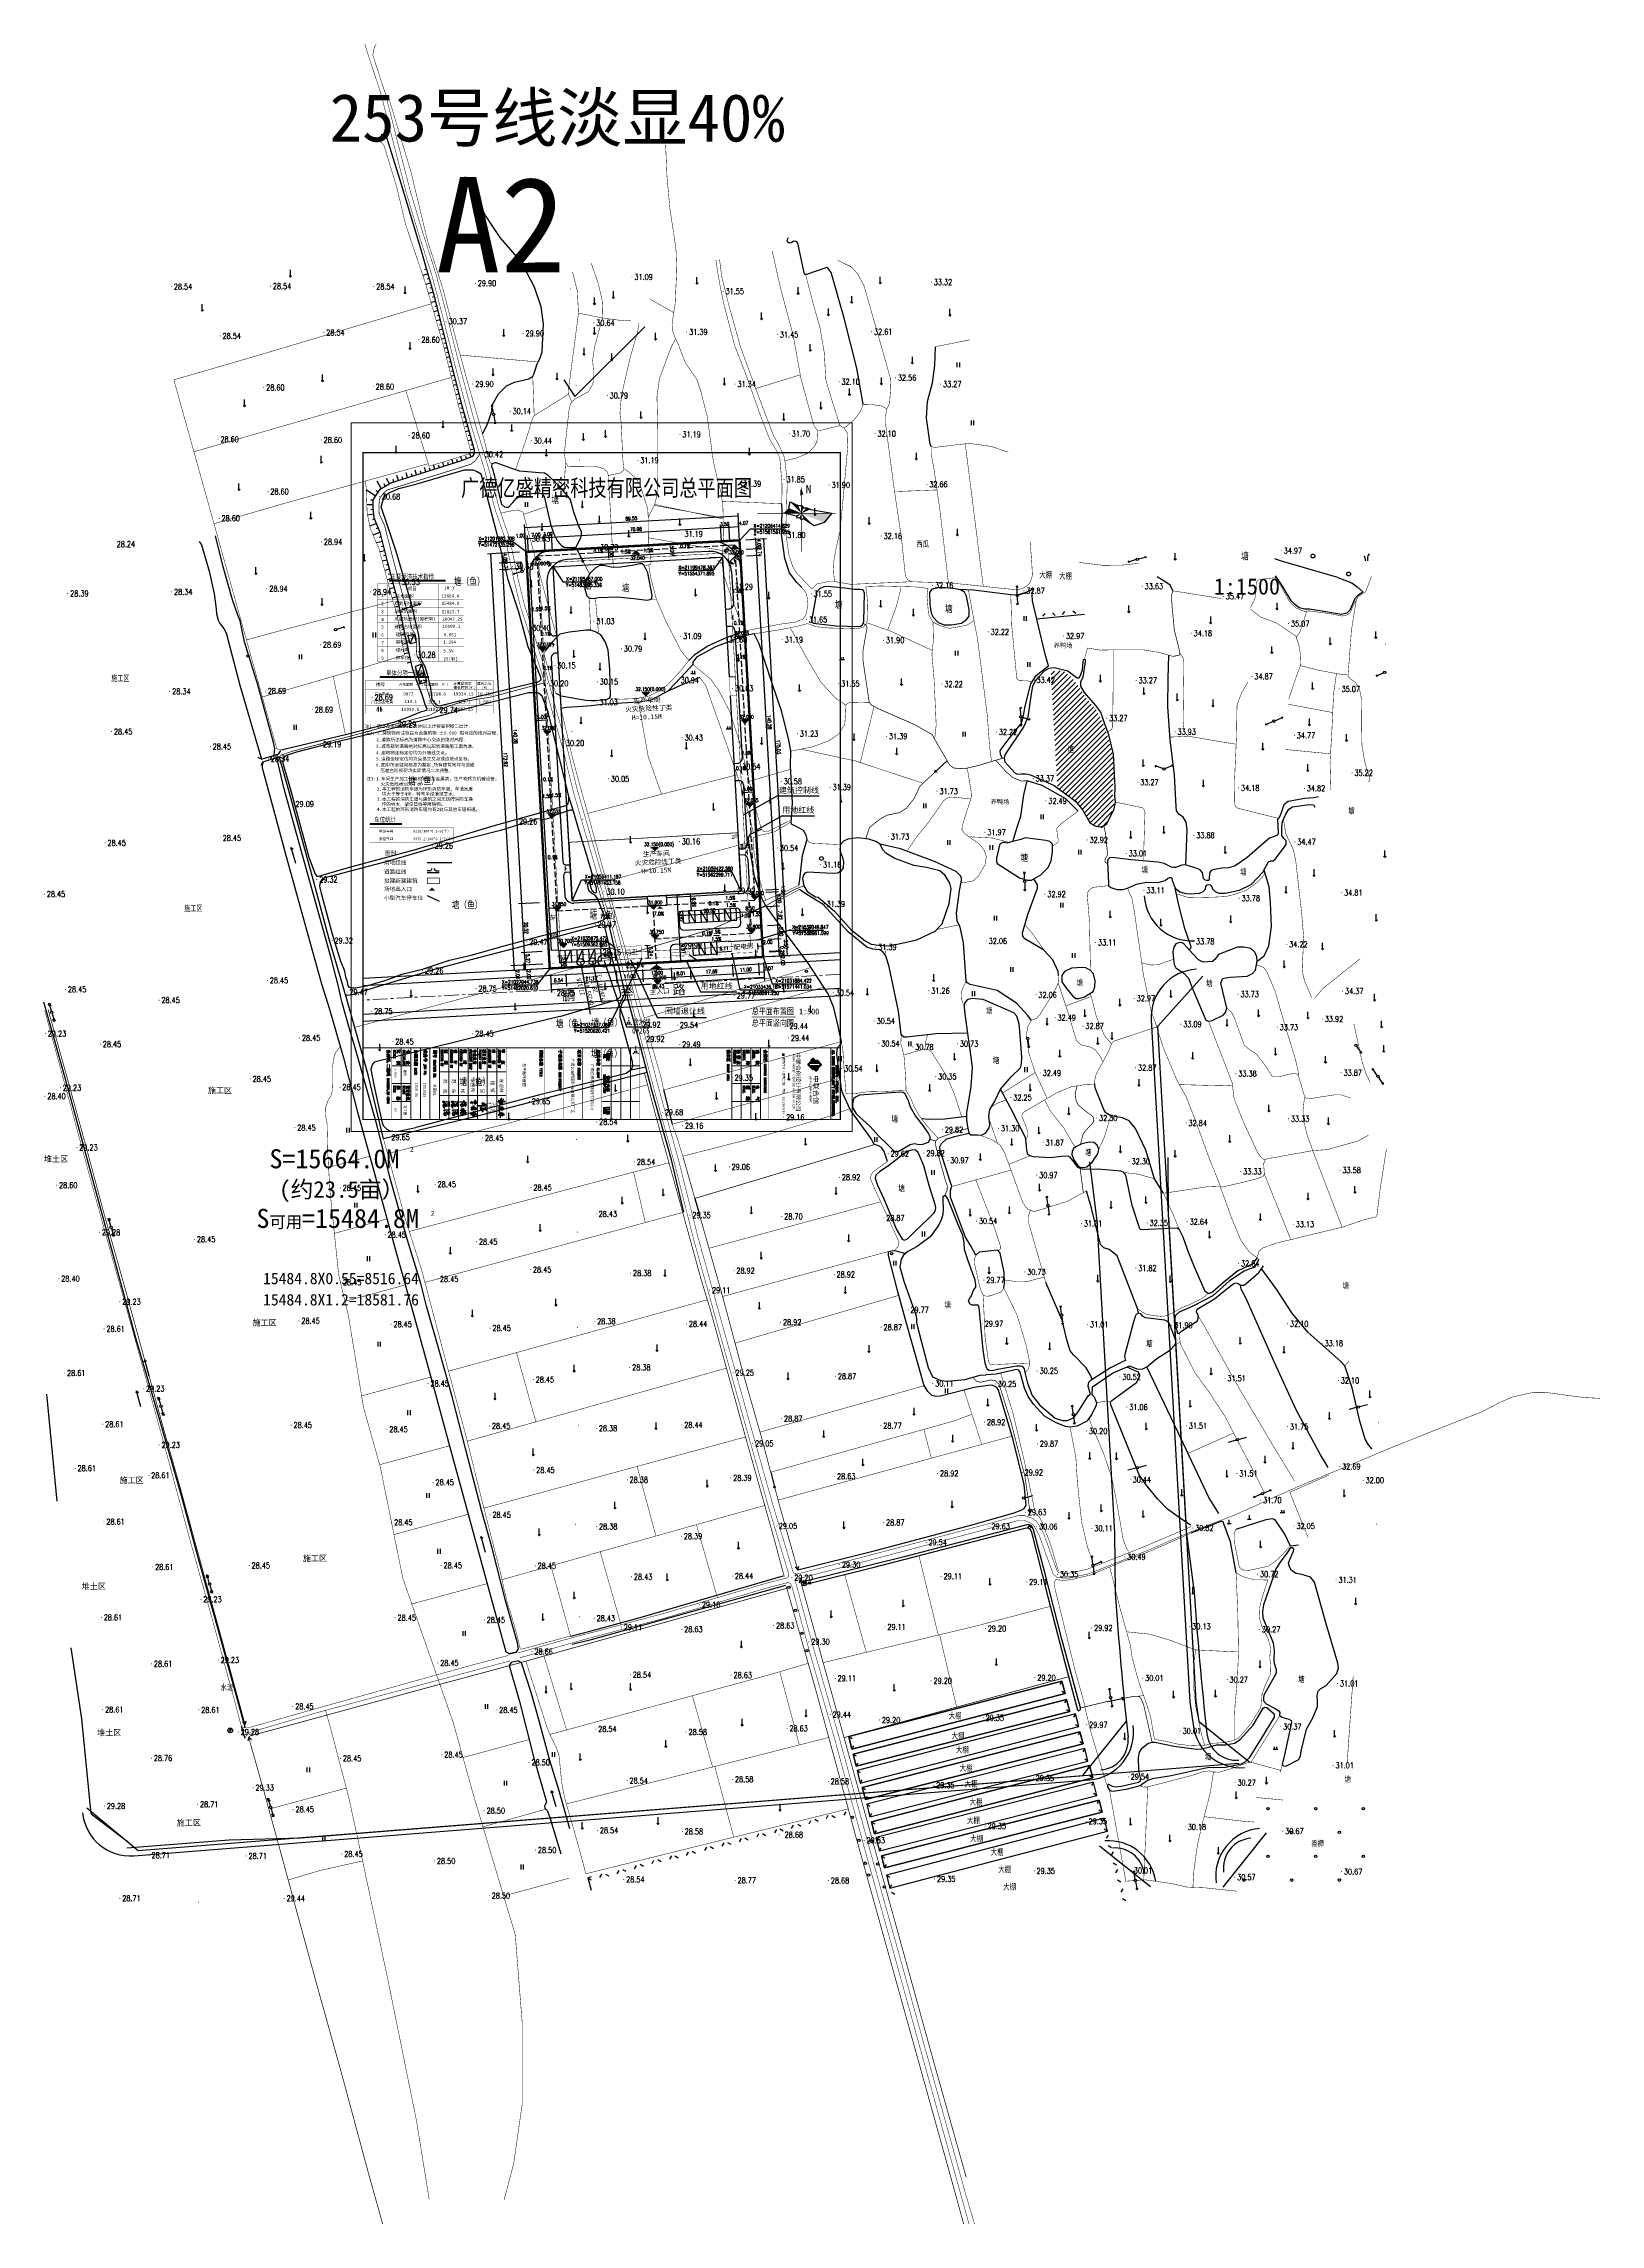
# Model space of a CAD drawing. Header units: millimetres. Extents: x -53295381 to 181933601, y -165 to 204541444.
# Drawn here: x 51269948 to 51922269, y 20500588 to 21414736 of the extents above; entities that cross this region are included whole.
import ezdxf
from ezdxf.enums import TextEntityAlignment as Align

# ---------------------------------------------------------------- set-up
doc = ezdxf.new("R2010")
doc.units = ezdxf.units.MM
doc.header["$LTSCALE"] = 1000
for name, pattern in [('CENTER', [2, 1.25, -0.25, 0.25, -0.25]), ('CONTINOUS', [0]), ('DASH', [0.35, 0.25, -0.1]), ('DOTE', [2.42, 2, -0.2, 0.02, -0.2]), ('X2', [10, 8, -2]), ('X3', [5, 4, -1]), ('X5', [3, 2, -1])]:
    doc.linetypes.add(name, pattern=pattern)
for name, color, linetype in [('0－指标', 7, 'Continuous'), ('1图框', 7, 'Continuous'), ('2TEXT', 7, 'Continuous'), ('B', 7, 'Continuous'), ('BOX', 7, 'Continuous'), ('D-灯具', 30, 'Continuous'), ('DIM_COOR', 3, 'Continuous'), ('DIM_ELEV', 3, 'Continuous'), ('DIM_SYMB', 3, 'Continuous'), ('KZD', 1, 'Continuous'), ('LAYER1', 140, 'Continuous'), ('mm', 7, 'Continuous'), ('PUB_DIM', 3, 'Continuous'), ('PUB_TEXT', 7, 'Continuous'), ('RD-侧石线', 5, 'Continuous'), ('ROAD', 2, 'Continuous'), ('TEXT', 7, 'Continuous'), ('TK', 41, 'Continuous'), ('图框', 144, 'Continuous'), ('地形', 253, 'Continuous'), ('市政管网接口', 7, 'Continuous'), ('建筑', 41, 'Continuous'), ('玻璃', 4, 'Continuous'), ('道路', 7, 'Continuous')]:
    doc.layers.add(name, color=color, linetype=linetype)
for name, color, linetype, lineweight in [('AXIS', 2, 'CENTER', 0), ('color#44484cff', 7, 'Continuous', 100), ('color#fbfefeff', 7, 'Continuous', 100), ('PUB_TITLE', 7, 'Continuous', 20), ('XRoad', 4, 'Continuous', 50), ('已设计道路边线', 4, 'Continuous', 50)]:
    doc.layers.add(name, color=color, linetype=linetype, lineweight=lineweight)
doc.styles.add('-黑体', font='simhei.ttf', dxfattribs={"width": 0.8})
doc.styles.add('_TCH_DIM', font='SIMPLEX', dxfattribs={"bigfont": 'GBCBIG'})
doc.styles.add('_TCH_DIM_T3', font='SIMPLEX', dxfattribs={"width": 0.705882, "bigfont": 'GBCBIG'})
doc.styles.add('cz', font='', dxfattribs={"width": 0.75, "height": 2})
doc.styles.add('HZ', font='rs.shx', dxfattribs={"width": 0.8, "bigfont": 'hztxt.shx'})
doc.styles.add('HZST', font='')
doc.styles.add('HZTXT', font='')
doc.styles.add('Style-方正细等线简体', font='txt.shx', dxfattribs={"bigfont": 'hztxt.shx'})
doc.styles.add('STYLE1', font='simhei.ttf', dxfattribs={"height": 4})
doc.styles.add('图标黑体', font='simhei.ttf', dxfattribs={"width": 0.7})
doc.styles.add('图框宋体', font='')
doc.styles.add('宋体', font='')
doc.styles.add('黑体', font='simhei.ttf')
doc.styles.add('黑体1', font='simhei.ttf')
doc.styles.get('cz').set_extended_font_data('SimSun')
doc.styles.get('HZST').set_extended_font_data('SimSun')
doc.styles.get('HZTXT').set_extended_font_data('仿宋_gb2312')
doc.styles.get('图框宋体').set_extended_font_data('SimSun')
doc.styles.get('宋体').set_extended_font_data('宋体')
doc.linetypes.add('10421', pattern='A,2,[150,AAA.SHX,S=1,R=0,X=0,Y=1],1e-11', length=2)
doc.linetypes.add('1161', pattern='A,0,[149,AAA.SHX,S=0.15,R=0,X=0,Y=0],-1.6', length=1.6)
doc.dimstyles.new('_TCH_ARCH&&500', dxfattribs={"dimtxt": 1487.5, "dimasz": 500, "dimexe": 1250, "dimexo": 1500, "dimgap": 631.25, "dimtad": 1, "dimlfac": 0.001, "dimzin": 0, "dimdsep": 46, "dimtxsty": '_TCH_DIM_T3', "dimblk": 'ARCHTICK', "dimcen": 0.09, "dimclrt": 7, "dimazin": 2, "dimtfac": 1, "dimtix": 1, "dimtmove": 2, "dimatfit": 3, "dimfxl": 0, "dimtolj": 1, "dimtzin": 0, "dimarcsym": 0})

# ---------------------------------------------------------------- blocks, each defined once
blk = doc.blocks.new('gc170')
at = {"linetype": 'Continuous'}
blk.add_circle((0, 0), 0.5, dxfattribs=at)
blk = doc.blocks.new('gc190')
at = {"flags": 128}
for points in [[(0, 0.6), (-0.4, -0.09)], [(0, -0.8), (0, 0.6)], [(0, 0.6), (0.4, -0.09)]]:
    blk.add_lwpolyline(points, dxfattribs=at)
blk.add_circle((0, -0.1), 1)
blk = doc.blocks.new('gc200')
at = {"const_width": 0.2}
blk.add_lwpolyline([(-0.1, 0, 1), (0.1, 0, 1)], format="xyb", close=True, dxfattribs=at)
blk = doc.blocks.new('gc013a')
at = {"linetype": 'Continuous'}
blk.add_line((0.5, 0), (4, 0), dxfattribs=at)
at = {"linetype": 'Continuous', "flags": 128}
for points in [[(2.88, 0.5), (3.38, 0), (2.88, -0.5)], [(3.5, 0.5), (4, 0), (3.5, -0.5)]]:
    blk.add_lwpolyline(points, dxfattribs=at)
blk = doc.blocks.new('gc121')
for p, q in [((-0.5, -1), (-0.5, 1)), ((0.5, -1), (0.5, 1))]:
    blk.add_line(p, q)
blk = doc.blocks.new('gc120')
for p, q in [((-0.5, 0.6), (0, 0)), ((0, 0), (0, 3)), ((0, 0), (0.5, 0.6))]:
    blk.add_line(p, q)
blk = doc.blocks.new('gc086')
for p, q in [((0, 0), (7, 0)), ((7, 0), (6.18, 0.57)), ((7, 0), (6.18, -0.57))]:
    blk.add_line(p, q)
blk = doc.blocks.new('gc037')
for p, q in [((0, 0), (-1.39, 0.8)), ((-1.39, -0.8), (0, 0))]:
    blk.add_line(p, q)
blk = doc.blocks.new('gc111')
for p, q in [((-0.8, 0), (0.8, 0)), ((0, 0), (0, 1.6))]:
    blk.add_line(p, q)
blk = doc.blocks.new('gc013b')
at = {"linetype": 'Continuous'}
blk.add_line((0.5, 0), (4, 0), dxfattribs=at)
at = {"linetype": 'Continuous', "flags": 128}
blk.add_lwpolyline([(3.39, 0.35), (4, 0), (3.39, -0.35)], dxfattribs=at)
blk = doc.blocks.new('gc119')
for p, q in [((-1, 0), (1, 0)), ((-0.5, 1), (-0.5, 0)), ((0.5, 1), (0.5, 0))]:
    blk.add_line(p, q)
blk = doc.blocks.new('gc013c')
at = {"linetype": 'Continuous'}
blk.add_line((0.5, 0), (4, 0), dxfattribs=at)
at = {"linetype": 'Continuous', "const_width": 0.15, "flags": 128}
blk.add_lwpolyline([(3.775, 0, 1), (3.925, 0, 1)], format="xyb", close=True, dxfattribs=at)
blk = doc.blocks.new('gc160')
at = {"const_width": 0.3}
for points in [[(-0.15, 2.2, 1), (0.15, 2.2, 1)], [(-0.15, 1.2, 1), (0.15, 1.2, 1)], [(-1.15, -0.6, 1), (-0.85, -0.6, 1)], [(0.85, -0.6, 1), (1.15, -0.6, 1)]]:
    blk.add_lwpolyline(points, format="xyb", close=True, dxfattribs=at)
blk.add_circle((0, 0), 0.5)
blk = doc.blocks.new('gc122')
blk.add_circle((0, 0), 0.8)
blk = doc.blocks.new('gc246')
for p, q in [((-0.5, 1), (-0.5, 0)), ((0.5, 1), (0.5, 0))]:
    blk.add_line(p, q)
for centre, radius, start, end in [((-2.94, 0.81), 2.45, 4.37429, 29.0242), ((3.4, 1.11), 2.91, 139.33124, 182.08867)]:
    blk.add_arc(centre, radius, start, end)
blk = doc.blocks.new('A$C66E20FD4')
at = {"layer": '2TEXT'}
for points in [[(8.6, 37.5), (8.6, 35.4), (8.6, 30.8), (10.5, 30.8)], [(8.6, 37.5), (8.6, 35.4), (8.6, 30.8), (10.5, 30.8)], [(-1.6, 19.5), (-6, 15.1), (8.9, 15.1)], [(-1.6, 19.5), (-6, 15.1), (8.9, 15.1)], [(6.2, 21.7), (-0.6, 24.7), (8.9, 15.1)], [(6.2, 21.7), (-0.6, 24.7), (8.9, 15.1)], [(10.8, 19.7), (8.9, 21.5), (8.9, 15.1)], [(10.8, 19.7), (8.9, 21.5), (8.9, 15.1)], [(16.8, 18.4), (13.4, 19.7), (8.9, 15.1)], [(16.8, 18.4), (13.4, 19.7), (8.9, 15.1)], [(8.9, 15.1), (3.7, 13), (4.9, 11.1)], [(8.9, 15.1), (3.7, 13), (4.9, 11.1)], [(8.9, 15.1), (7.3, 11.2), (8.9, 9.5)], [(8.9, 15.1), (7.3, 11.2), (8.9, 9.5)], [(8.9, 15.1), (10.8, 10.5), (19.5, 4.5)], [(34.5, 15.1), (8.9, 15.1), (28, 7.3)], [(8.9, 15.1), (10.8, 10.5), (19.5, 4.5)], [(34.5, 15.1), (8.9, 15.1), (28, 7.3)]]:
    blk.add_hatch(color=7, dxfattribs=at).paths.add_polyline_path(points)
at = {"layer": '2TEXT', "color": 7}
for p, q in [((-1.6, 19.5), (-0.6, 24.7)), ((-1.6, 19.5), (-0.6, 24.7)), ((-0.6, 24.7), (6.2, 21.7)), ((-0.6, 24.7), (6.2, 21.7)), ((6.2, 21.7), (8.9, 21.5)), ((6.2, 21.7), (8.9, 21.5)), ((8.6, 30.1), (8.6, 34.8)), ((8.6, 30.1), (8.6, 34.8)), ((8.9, 21.5), (10.8, 19.7)), ((8.9, 21.5), (10.8, 19.7)), ((10.8, 19.7), (13.4, 19.7)), ((10.8, 19.7), (13.4, 19.7)), ((13.4, 19.7), (16.8, 18.4)), ((13.4, 19.7), (16.8, 18.4)), ((16.8, 18.4), (34.5, 15.1)), ((16.8, 18.4), (34.5, 15.1)), ((3.7, 13), (-6, 15.1)), ((3.7, 13), (-6, 15.1)), ((7.3, 11.2), (4.9, 11.1)), ((7.3, 11.2), (4.9, 11.1)), ((8.9, 9.5), (7.3, 11.2)), ((8.9, 9.5), (7.3, 11.2)), ((10.8, 10.5), (8.9, 9.5)), ((10.8, 10.5), (8.9, 9.5)), ((19.5, 4.5), (10.8, 10.5)), ((19.5, 4.5), (10.8, 10.5)), ((28, 7.3), (19.5, 4.5)), ((28, 7.3), (19.5, 4.5)), ((34.5, 15.1), (28, 7.3)), ((34.5, 15.1), (28, 7.3))]:
    blk.add_line(p, q, dxfattribs=at)
at = {"layer": '2TEXT', "color": 7, "const_width": 0.71}
for points in [[(8.9, 34.8), (8.9, -17.2)], [(8.9, 34.8), (8.9, -17.2)], [(-28, 15.1), (37.6, 15.1)], [(-28, 15.1), (37.6, 15.1)]]:
    blk.add_lwpolyline(points, dxfattribs=at)
at = {"layer": '2TEXT', "color": 7, "style": 'STYLE1'}
blk.add_text('N', height=6.8, dxfattribs=at).set_placement((12.6, 31.9))
blk.add_text('N', height=6.8, dxfattribs=at).set_placement((12.6, 31.9))
blk = doc.blocks.new('中联合创')
h = blk.add_hatch()
h.set_pattern_fill('ANSI31', color=140, scale=50, angle=359.98)
h.set_pattern_definition([(44.98, (-59145.75, -52060.4), (-56.107005, 56.14619), [])])
h.paths.add_polyline_path([(96680, -294568, 0.41421356), (95973, -294568), (90944, -299594, 0.41421356), (90943, -300333, 0.41422247), (91681, -300333), (95378, -296639, -0.66943979), (97426, -297493), (97410, -301633, 0.66943979), (97581, -301704), (100345, -298942, 0.41421356), (100345, -298235)])
h.paths.add_polyline_path([(95099, -298522, 0.66943979), (94587, -298309), (88195, -304696, 0.41421356), (88195, -305403), (90242, -307452, 0.41421356), (90949, -307452), (94731, -303673, 0.19800667), (95082, -302829)])
h = blk.add_hatch()
h.set_pattern_fill('ANSI31', color=152, scale=50)
h.set_pattern_definition([(45, (-59145.75, -52060.4), (-56.1266, 56.1266), [])])
h.paths.add_polyline_path([(102244, -298550, 0.41421356), (101537, -298550), (97756, -302329, 0.19800667), (97404, -303173), (97388, -307480, 0.66943979), (97900, -307693), (104291, -301306, 0.41421356), (104291, -300599)])
h.paths.add_polyline_path([(95076, -304369, 0.66943979), (94906, -304298), (92142, -307060, 0.41421356), (92142, -307767), (95806, -311434, 0.41421356), (96514, -311434), (102532, -305420, 0.41421356), (102532, -304681, 0.41422247), (101794, -304680), (97109, -309363, -0.66943979), (95061, -308509)])
at = {"color": 140}
for p, q in [((94587, -298309), (88195, -304696)), ((95973, -294568), (90944, -299594)), ((95378, -296639), (91681, -300333)), ((95099, -298522), (95082, -302829)), ((96680, -294568), (100345, -298235)), ((97426, -297493), (97410, -301633)), ((100345, -298942), (97581, -301704)), ((88195, -305403), (90242, -307452)), ((90943, -300333), (90943, -300333)), ((90949, -307452), (94731, -303673))]:
    blk.add_line(p, q, dxfattribs=at)
at = {"color": 152}
for p, q in [((101537, -298550), (97756, -302329)), ((104291, -300599), (102244, -298550)), ((92142, -307060), (94906, -304298)), ((95806, -311434), (92142, -307767)), ((95061, -308509), (95076, -304369)), ((96514, -311434), (102532, -305420)), ((97109, -309363), (101794, -304680)), ((97388, -307480), (97404, -303173)), ((97900, -307693), (104291, -301306)), ((101543, -305669), (101543, -305669))]:
    blk.add_line(p, q, dxfattribs=at)
at = {"color": 140}
for centre, radius, start, end in [((94799, -298521), 300, 359.780885, 134.98059), ((96226, -297488), 1200, 359.780885, 134.98059), ((96326, -294921), 500, 44.98059, 134.98059), ((99991, -298589), 500, 314.98059, 44.98059), ((88549, -305050), 500, 134.98059, 224.98059), ((90596, -307098), 500, 224.98059, 314.98059), ((91313, -299963), 522, 134.98059, 224.98059), ((91313, -299964), 522, 224.98059, 314.98059), ((93882, -302824), 1200, 314.98059, 359.780885), ((97510, -301633), 100, 179.780885, 314.98059)]:
    blk.add_arc(centre, radius, start, end, dxfattribs=at)
at = {"color": 152}
for centre, radius, start, end in [((101891, -298904), 500, 44.98059, 134.98059), ((92495, -307413), 500, 134.98059, 224.98059), ((94976, -304369), 100, 359.780885, 134.98059), ((96261, -308514), 1200, 179.780885, 314.98059), ((96160, -311081), 500, 224.98059, 314.98059), ((97688, -307481), 300, 179.780885, 314.98059), ((98604, -303178), 1200, 134.98059, 179.780885), ((102163, -305050), 522, 44.98059, 134.98059), ((102163, -305050), 522, 314.98059, 44.98059), ((103938, -300952), 500, 314.98059, 44.98059)]:
    blk.add_arc(centre, radius, start, end, dxfattribs=at)
at = {"layer": 'PUB_TITLE', "style": '图标黑体'}
for s, height, width, p in [('中联合创', 6000, 1.06, (109801, -304400)), ('ZHONGLIANHECHUANG', 2500, 1.15, (110471, -309084))]:
    blk.add_text(s, height=height, dxfattribs=dict(at, width=width)).set_placement(p)
blk = doc.blocks.new('2015AACI_TQ_A2')
at = {"layer": 'PUB_TITLE'}
h = blk.add_hatch(color=256, dxfattribs=at)
h.paths.add_polyline_path([(-280, 39325), (-290, 39330), (-295, 39340), (-290, 39350), (-280, 39355), (-271, 39350), (-266, 39340), (-271, 39330)])
h.paths.add_polyline_path([(-390, 39499), (-435, 39499), (-435, 39489), (-425, 39489), (-390, 39489), (-370, 39489), (-350, 39474), (-345, 39464), (-340, 39444), (-340, 39415), (-340, 39390), (-345, 39365), (-355, 39350), (-370, 39340), (-390, 39330), (-425, 39330), (-435, 39330), (-435, 39325), (-390, 39325), (-380, 39325), (-355, 39335), (-340, 39350), (-330, 39365), (-325, 39385), (-320, 39415), (-320, 39435), (-330, 39459), (-340, 39479), (-345, 39479), (-365, 39494)])
h.paths.add_polyline_path([(-425, 39489), (-420, 39489), (-420, 39484), (-420, 39340), (-420, 39335), (-425, 39330), (-390, 39330), (-400, 39335), (-405, 39340), (-405, 39484), (-400, 39489), (-390, 39489)], flags=17)
h.paths.add_polyline_path([(-460, 39499), (-559, 39499), (-559, 39489), (-554, 39489), (-494, 39489), (-475, 39484), (-470, 39484), (-455, 39459), (-450, 39464)])
h.paths.add_polyline_path([(-554, 39489), (-549, 39489), (-544, 39484), (-544, 39340), (-549, 39335), (-554, 39330), (-519, 39330), (-524, 39335), (-529, 39340), (-529, 39415), (-499, 39415), (-529, 39420), (-529, 39484), (-524, 39489), (-519, 39489), (-494, 39489)])
h.paths.add_polyline_path([(-475, 39449), (-480, 39449), (-480, 39439), (-484, 39425), (-499, 39420), (-529, 39420), (-499, 39415), (-484, 39410), (-480, 39395), (-480, 39390), (-475, 39390)])
h.paths.add_polyline_path([(-455, 39365), (-455, 39360), (-470, 39340), (-494, 39330), (-519, 39330), (-554, 39330), (-559, 39330), (-559, 39325), (-460, 39325), (-450, 39365)])
h.paths.add_polyline_path([(-584, 39499), (-589, 39494), (-599, 39494), (-624, 39494), (-619, 39494), (-599, 39484), (-594, 39474), (-584, 39454), (-574, 39454)])
h.paths.add_polyline_path([(-624, 39499), (-629, 39499), (-654, 39489), (-669, 39474), (-679, 39459), (-684, 39439), (-689, 39410), (-684, 39385), (-679, 39365), (-669, 39345), (-649, 39330), (-629, 39330), (-644, 39335), (-659, 39355), (-664, 39360), (-669, 39385), (-669, 39415), (-669, 39425), (-664, 39449), (-659, 39469), (-644, 39484), (-624, 39494), (-599, 39494), (-609, 39499)])
h.paths.add_polyline_path([(-584, 39375), (-584, 39365), (-599, 39345), (-604, 39340), (-629, 39330), (-649, 39330), (-629, 39325), (-614, 39325), (-594, 39340), (-584, 39350), (-574, 39375)])
h.paths.add_polyline_path([(-773, 39499), (-818, 39499), (-818, 39489), (-813, 39489), (-808, 39489), (-803, 39484), (-803, 39365), (-803, 39355), (-793, 39335), (-783, 39330), (-758, 39330), (-778, 39340), (-783, 39340), (-788, 39365), (-788, 39484), (-788, 39489), (-778, 39489), (-773, 39489)])
h.paths.add_polyline_path([(-703, 39499), (-738, 39499), (-738, 39489), (-728, 39489), (-723, 39489), (-723, 39484), (-723, 39365), (-733, 39340), (-758, 39330), (-783, 39330), (-758, 39325), (-753, 39325), (-728, 39335), (-723, 39345), (-718, 39365), (-718, 39484), (-713, 39489), (-708, 39489), (-703, 39489)])
h.paths.add_polyline_path([(-898, 39499), (-942, 39499), (-942, 39489), (-937, 39489), (-902, 39489), (-883, 39489), (-863, 39474), (-858, 39464), (-853, 39444), (-848, 39415), (-853, 39390), (-858, 39365), (-868, 39350), (-878, 39340), (-902, 39330), (-937, 39330), (-942, 39330), (-942, 39325), (-902, 39325), (-893, 39325), (-868, 39335), (-848, 39350), (-843, 39365), (-833, 39385), (-833, 39415), (-833, 39435), (-838, 39459), (-848, 39479), (-853, 39479), (-873, 39494)])
h.paths.add_polyline_path([(-937, 39489), (-932, 39489), (-932, 39484), (-932, 39340), (-932, 39335), (-937, 39330), (-902, 39330), (-912, 39335), (-912, 39340), (-912, 39484), (-912, 39489), (-902, 39489)], flags=16)
h.paths.add_polyline_path([(-1012, 39499), (-1017, 39499), (-1037, 39494), (-1052, 39474), (-1062, 39464), (-1067, 39439), (-1072, 39415), (-1067, 39390), (-1062, 39370), (-1052, 39350), (-1037, 39330), (-1012, 39325), (-1012, 39330), (-1022, 39330), (-1042, 39350), (-1047, 39360), (-1052, 39385), (-1052, 39415), (-1052, 39430), (-1047, 39454), (-1042, 39474), (-1032, 39484), (-1012, 39494), (-992, 39494)])
h.paths.add_polyline_path([(-992, 39494), (-1012, 39494), (-997, 39489), (-987, 39469), (-982, 39464), (-977, 39439), (-977, 39415), (-977, 39395), (-982, 39365), (-987, 39350), (-992, 39340), (-1012, 39330), (-1012, 39325), (-992, 39330), (-972, 39350), (-967, 39360), (-962, 39385), (-957, 39415), (-957, 39430), (-962, 39454), (-972, 39474), (-977, 39479)])
h.paths.add_polyline_path([(-1141, 39499), (-1196, 39499), (-1196, 39489), (-1191, 39489), (-1146, 39489), (-1141, 39489), (-1121, 39484), (-1116, 39479), (-1111, 39454), (-1111, 39449), (-1121, 39430), (-1121, 39425), (-1146, 39420), (-1166, 39420), (-1126, 39415), (-1107, 39425), (-1102, 39435), (-1092, 39459), (-1097, 39469), (-1107, 39489), (-1116, 39494)])
h.paths.add_polyline_path([(-1191, 39489), (-1186, 39489), (-1186, 39484), (-1186, 39340), (-1186, 39335), (-1191, 39330), (-1196, 39330), (-1196, 39325), (-1156, 39325), (-1156, 39330), (-1161, 39330), (-1166, 39335), (-1166, 39340), (-1166, 39415), (-1146, 39415), (-1131, 39415), (-1126, 39415), (-1166, 39420), (-1166, 39484), (-1166, 39489), (-1161, 39489), (-1146, 39489)])
h.paths.add_polyline_path([(-1131, 39415), (-1146, 39415), (-1111, 39325), (-1082, 39325), (-1082, 39330), (-1092, 39330), (-1097, 39335), (-1102, 39340)])
h.paths.add_polyline_path([(-1271, 39499), (-1330, 39499), (-1330, 39489), (-1320, 39489), (-1276, 39489), (-1266, 39489), (-1246, 39484), (-1241, 39479), (-1236, 39454), (-1236, 39439), (-1246, 39420), (-1251, 39420), (-1271, 39415), (-1296, 39415), (-1251, 39410), (-1231, 39420), (-1221, 39430), (-1216, 39454), (-1216, 39464), (-1231, 39484), (-1241, 39494)])
h.paths.add_polyline_path([(-1320, 39489), (-1316, 39489), (-1311, 39484), (-1311, 39340), (-1316, 39335), (-1320, 39330), (-1330, 39330), (-1330, 39325), (-1281, 39325), (-1281, 39330), (-1286, 39330), (-1296, 39335), (-1296, 39340), (-1296, 39405), (-1266, 39405), (-1251, 39410), (-1296, 39415), (-1296, 39484), (-1296, 39489), (-1286, 39489), (-1276, 39489)])
h.paths.add_polyline_path([(-1355, 39499), (-1455, 39499), (-1455, 39489), (-1450, 39489), (-1385, 39489), (-1365, 39484), (-1350, 39459), (-1345, 39464)])
h.paths.add_polyline_path([(-1450, 39489), (-1445, 39489), (-1440, 39484), (-1440, 39340), (-1445, 39335), (-1450, 39330), (-1415, 39330), (-1420, 39335), (-1425, 39340), (-1425, 39415), (-1395, 39415), (-1425, 39420), (-1425, 39484), (-1420, 39489), (-1415, 39489), (-1385, 39489)])
h.paths.add_polyline_path([(-1370, 39449), (-1375, 39449), (-1375, 39439), (-1380, 39425), (-1395, 39420), (-1425, 39420), (-1395, 39415), (-1380, 39410), (-1375, 39395), (-1375, 39390), (-1370, 39390)])
h.paths.add_polyline_path([(-1345, 39365), (-1350, 39360), (-1365, 39340), (-1390, 39330), (-1415, 39330), (-1450, 39330), (-1455, 39330), (-1455, 39325), (-1355, 39325), (-1340, 39365)])
h.paths.add_polyline_path([(-1525, 39499), (-1579, 39499), (-1579, 39489), (-1574, 39489), (-1529, 39489), (-1525, 39489), (-1505, 39484), (-1500, 39479), (-1495, 39454), (-1495, 39449), (-1505, 39430), (-1505, 39425), (-1529, 39420), (-1549, 39420), (-1510, 39415), (-1490, 39425), (-1485, 39435), (-1480, 39459), (-1480, 39469), (-1490, 39489), (-1500, 39494)])
h.paths.add_polyline_path([(-1574, 39489), (-1569, 39489), (-1569, 39484), (-1569, 39340), (-1569, 39335), (-1574, 39330), (-1579, 39330), (-1579, 39325), (-1539, 39325), (-1539, 39330), (-1544, 39330), (-1549, 39335), (-1549, 39340), (-1549, 39415), (-1529, 39415), (-1515, 39415), (-1510, 39415), (-1549, 39420), (-1549, 39484), (-1549, 39489), (-1544, 39489), (-1529, 39489)])
h.paths.add_polyline_path([(-1515, 39415), (-1529, 39415), (-1495, 39325), (-1470, 39325), (-1470, 39330), (-1475, 39330), (-1480, 39335), (-1485, 39340)])
h.paths.add_polyline_path([(-1684, 39355), (-1694, 39350), (-1699, 39345), (-1694, 39330), (-1684, 39325), (-1689, 39310), (-1704, 39295), (-1699, 39290), (-1694, 39295), (-1679, 39310), (-1674, 39315), (-1669, 39335), (-1674, 39350)])
h.paths.add_polyline_path([(-1793, 39499), (-1838, 39499), (-1838, 39489), (-1833, 39489), (-1793, 39489), (-1778, 39489), (-1758, 39474), (-1753, 39464), (-1748, 39444), (-1743, 39415), (-1748, 39390), (-1753, 39365), (-1758, 39350), (-1773, 39340), (-1798, 39330), (-1833, 39330), (-1838, 39330), (-1838, 39325), (-1798, 39325), (-1783, 39325), (-1763, 39335), (-1743, 39350), (-1734, 39365), (-1729, 39385), (-1729, 39415), (-1729, 39435), (-1734, 39459), (-1743, 39479), (-1748, 39479), (-1768, 39494)])
h.paths.add_polyline_path([(-1833, 39489), (-1828, 39489), (-1823, 39484), (-1823, 39340), (-1828, 39335), (-1833, 39330), (-1798, 39330), (-1808, 39335), (-1808, 39340), (-1808, 39484), (-1803, 39489), (-1793, 39489)], flags=16)
h.paths.add_polyline_path([(-1868, 39499), (-1967, 39499), (-1967, 39489), (-1962, 39489), (-1898, 39489), (-1878, 39484), (-1863, 39459), (-1858, 39464)])
h.paths.add_polyline_path([(-1962, 39489), (-1952, 39489), (-1952, 39484), (-1952, 39340), (-1952, 39335), (-1957, 39330), (-1928, 39330), (-1933, 39335), (-1938, 39340), (-1938, 39415), (-1908, 39415), (-1938, 39420), (-1938, 39484), (-1933, 39489), (-1928, 39489), (-1898, 39489)])
h.paths.add_polyline_path([(-1883, 39449), (-1888, 39449), (-1888, 39439), (-1893, 39425), (-1908, 39420), (-1938, 39420), (-1908, 39415), (-1893, 39410), (-1888, 39395), (-1888, 39390), (-1883, 39390)])
h.paths.add_polyline_path([(-1858, 39365), (-1863, 39360), (-1873, 39340), (-1878, 39340), (-1903, 39330), (-1928, 39330), (-1957, 39330), (-1967, 39330), (-1967, 39325), (-1863, 39325), (-1853, 39365)])
h.paths.add_polyline_path([(-1997, 39499), (-2077, 39499), (-2077, 39489), (-2057, 39489), (-2047, 39489), (-2047, 39484), (-2047, 39340), (-2047, 39335), (-2057, 39330), (-2077, 39330), (-2077, 39325), (-1997, 39325), (-1997, 39330), (-2022, 39330), (-2027, 39335), (-2032, 39340), (-2032, 39484), (-2027, 39489), (-2022, 39489), (-1997, 39489)])
h.paths.add_polyline_path([(-2161, 39499), (-2221, 39499), (-2221, 39489), (-2216, 39489), (-2166, 39489), (-2161, 39489), (-2137, 39484), (-2137, 39479), (-2132, 39454), (-2132, 39439), (-2142, 39420), (-2166, 39415), (-2191, 39415), (-2147, 39410), (-2127, 39420), (-2117, 39430), (-2112, 39454), (-2112, 39464), (-2127, 39484), (-2137, 39494)])
h.paths.add_polyline_path([(-2216, 39489), (-2211, 39489), (-2206, 39484), (-2206, 39340), (-2211, 39335), (-2216, 39330), (-2221, 39330), (-2221, 39325), (-2176, 39325), (-2176, 39330), (-2181, 39330), (-2186, 39335), (-2191, 39340), (-2191, 39405), (-2161, 39405), (-2147, 39410), (-2191, 39415), (-2191, 39484), (-2191, 39489), (-2181, 39489), (-2166, 39489)])
h.paths.add_polyline_path([(-2291, 39499), (-2296, 39499), (-2316, 39494), (-2331, 39474), (-2341, 39464), (-2346, 39439), (-2351, 39415), (-2346, 39390), (-2341, 39370), (-2331, 39350), (-2316, 39330), (-2291, 39325), (-2291, 39330), (-2301, 39330), (-2321, 39350), (-2326, 39360), (-2331, 39385), (-2331, 39415), (-2331, 39430), (-2326, 39454), (-2321, 39474), (-2311, 39484), (-2291, 39494), (-2271, 39494)])
h.paths.add_polyline_path([(-2271, 39494), (-2291, 39494), (-2276, 39489), (-2261, 39469), (-2261, 39464), (-2256, 39439), (-2256, 39415), (-2256, 39395), (-2256, 39365), (-2266, 39350), (-2271, 39340), (-2291, 39330), (-2291, 39325), (-2271, 39330), (-2251, 39350), (-2246, 39360), (-2241, 39385), (-2236, 39415), (-2236, 39430), (-2241, 39454), (-2251, 39474), (-2251, 39479)])
h.paths.add_polyline_path([(-2375, 39499), (-2380, 39494), (-2385, 39494), (-2415, 39494), (-2410, 39494), (-2390, 39484), (-2385, 39474), (-2370, 39454), (-2365, 39454)])
h.paths.add_polyline_path([(-2410, 39499), (-2420, 39499), (-2445, 39489), (-2460, 39474), (-2470, 39459), (-2475, 39439), (-2475, 39410), (-2475, 39385), (-2470, 39365), (-2460, 39345), (-2440, 39330), (-2415, 39330), (-2435, 39335), (-2450, 39355), (-2450, 39360), (-2455, 39385), (-2460, 39415), (-2460, 39425), (-2455, 39449), (-2445, 39469), (-2435, 39484), (-2415, 39494), (-2385, 39494), (-2400, 39499)])
h.paths.add_polyline_path([(-2370, 39375), (-2375, 39365), (-2390, 39345), (-2395, 39340), (-2415, 39330), (-2440, 39330), (-2415, 39325), (-2405, 39325), (-2385, 39340), (-2375, 39350), (-2365, 39375)])
h.paths.add_polyline_path([(-2629, 39499), (-2694, 39489), (-2659, 39489), (-2639, 39484), (-2629, 39459), (-2624, 39459)])
h.paths.add_polyline_path([(-2629, 39499), (-2724, 39499), (-2734, 39459), (-2729, 39459), (-2724, 39469), (-2714, 39484), (-2694, 39489)])
h.paths.add_polyline_path([(-2694, 39489), (-2689, 39489), (-2684, 39479), (-2684, 39340), (-2689, 39335), (-2694, 39330), (-2704, 39330), (-2704, 39325), (-2654, 39325), (-2654, 39330), (-2659, 39330), (-2669, 39335), (-2669, 39340), (-2669, 39479), (-2669, 39489), (-2659, 39489)])
h.paths.add_polyline_path([(-2838, 39529), (-2848, 39524), (-2853, 39514), (-2843, 39504), (-2833, 39494), (-2838, 39479), (-2853, 39469), (-2853, 39464), (-2848, 39464), (-2828, 39479), (-2828, 39484), (-2818, 39509), (-2823, 39519)])
h.paths.add_polyline_path([(-2873, 39499), (-2913, 39499), (-2913, 39489), (-2903, 39489), (-2898, 39489), (-2893, 39484), (-2893, 39365), (-2898, 39365), (-2893, 39325), (-2888, 39325), (-2888, 39484), (-2883, 39489), (-2878, 39489), (-2873, 39489)])
h.paths.add_polyline_path([(-2963, 39499), (-2992, 39499), (-2992, 39489), (-2987, 39489), (-2978, 39489), (-2978, 39484), (-2968, 39474), (-2893, 39325), (-2898, 39365)])
h.paths.add_polyline_path([(-2978, 39484), (-2978, 39340), (-2978, 39335), (-2987, 39330), (-2992, 39330), (-2992, 39325), (-2953, 39325), (-2953, 39330), (-2963, 39330), (-2968, 39335), (-2973, 39340), (-2973, 39474), (-2968, 39474)], flags=16)
h.paths.add_polyline_path([(-3057, 39499), (-3062, 39499), (-3082, 39494), (-3097, 39474), (-3107, 39464), (-3112, 39439), (-3117, 39415), (-3112, 39390), (-3107, 39370), (-3097, 39350), (-3082, 39330), (-3057, 39325), (-3057, 39330), (-3067, 39330), (-3087, 39350), (-3092, 39360), (-3097, 39385), (-3097, 39415), (-3097, 39430), (-3092, 39454), (-3087, 39474), (-3077, 39484), (-3057, 39494), (-3037, 39494)])
h.paths.add_polyline_path([(-3037, 39494), (-3057, 39494), (-3042, 39489), (-3032, 39469), (-3027, 39464), (-3022, 39439), (-3022, 39415), (-3022, 39395), (-3027, 39365), (-3032, 39350), (-3037, 39340), (-3057, 39330), (-3057, 39325), (-3037, 39330), (-3017, 39350), (-3012, 39360), (-3007, 39385), (-3002, 39415), (-3002, 39430), (-3007, 39454), (-3017, 39474), (-3022, 39479)])
h.paths.add_polyline_path([(-3201, 39499), (-3246, 39499), (-3246, 39489), (-3241, 39489), (-3201, 39489), (-3182, 39489), (-3167, 39474), (-3157, 39464), (-3152, 39444), (-3152, 39415), (-3152, 39390), (-3157, 39365), (-3167, 39350), (-3182, 39340), (-3206, 39330), (-3241, 39330), (-3246, 39330), (-3246, 39325), (-3201, 39325), (-3192, 39325), (-3167, 39335), (-3152, 39350), (-3142, 39365), (-3137, 39385), (-3132, 39415), (-3137, 39435), (-3142, 39459), (-3152, 39479), (-3157, 39479), (-3177, 39494)])
h.paths.add_polyline_path([(-3241, 39489), (-3231, 39489), (-3231, 39484), (-3231, 39340), (-3231, 39335), (-3241, 39330), (-3206, 39330), (-3211, 39335), (-3216, 39340), (-3216, 39484), (-3211, 39489), (-3201, 39489)], flags=16)
h.paths.add_polyline_path([(-3346, 39355), (-3356, 39350), (-3361, 39345), (-3356, 39330), (-3346, 39325), (-3351, 39310), (-3366, 39295), (-3361, 39290), (-3356, 39295), (-3341, 39310), (-3336, 39315), (-3331, 39335), (-3336, 39350)])
h.paths.add_polyline_path([(-3455, 39499), (-3500, 39499), (-3500, 39489), (-3495, 39489), (-3455, 39489), (-3440, 39489), (-3420, 39474), (-3415, 39464), (-3410, 39444), (-3405, 39415), (-3410, 39390), (-3415, 39365), (-3420, 39350), (-3435, 39340), (-3460, 39330), (-3495, 39330), (-3500, 39330), (-3500, 39325), (-3460, 39325), (-3445, 39325), (-3425, 39335), (-3405, 39350), (-3396, 39365), (-3391, 39385), (-3391, 39415), (-3391, 39435), (-3396, 39459), (-3405, 39479), (-3410, 39479), (-3430, 39494)])
h.paths.add_polyline_path([(-3495, 39489), (-3490, 39489), (-3485, 39484), (-3485, 39340), (-3490, 39335), (-3495, 39330), (-3460, 39330), (-3470, 39335), (-3470, 39340), (-3470, 39484), (-3465, 39489), (-3455, 39489)], flags=16)
h.paths.add_polyline_path([(-3530, 39499), (-3629, 39499), (-3629, 39489), (-3624, 39489), (-3560, 39489), (-3540, 39484), (-3525, 39459), (-3520, 39464)])
h.paths.add_polyline_path([(-3624, 39489), (-3614, 39489), (-3614, 39484), (-3614, 39340), (-3614, 39335), (-3619, 39330), (-3590, 39330), (-3595, 39335), (-3600, 39340), (-3600, 39415), (-3570, 39415), (-3600, 39420), (-3600, 39484), (-3595, 39489), (-3590, 39489), (-3560, 39489)])
h.paths.add_polyline_path([(-3545, 39449), (-3550, 39449), (-3550, 39439), (-3555, 39425), (-3570, 39420), (-3600, 39420), (-3570, 39415), (-3555, 39410), (-3550, 39395), (-3550, 39390), (-3545, 39390)])
h.paths.add_polyline_path([(-3520, 39365), (-3525, 39360), (-3535, 39340), (-3540, 39340), (-3565, 39330), (-3590, 39330), (-3619, 39330), (-3629, 39330), (-3629, 39325), (-3525, 39325), (-3515, 39365)])
h.paths.add_polyline_path([(-3644, 39499), (-3679, 39499), (-3679, 39489), (-3674, 39489), (-3669, 39489), (-3669, 39479), (-3699, 39365), (-3709, 39325), (-3699, 39325), (-3659, 39479), (-3654, 39489), (-3644, 39489)])
h.paths.add_polyline_path([(-3719, 39499), (-3759, 39499), (-3759, 39489), (-3754, 39489), (-3749, 39489), (-3744, 39479), (-3709, 39325), (-3699, 39365), (-3729, 39479), (-3729, 39489), (-3719, 39489)])
h.paths.add_polyline_path([(-3828, 39499), (-3883, 39499), (-3883, 39489), (-3878, 39489), (-3833, 39489), (-3828, 39489), (-3804, 39484), (-3804, 39479), (-3799, 39454), (-3799, 39449), (-3809, 39430), (-3809, 39425), (-3828, 39420), (-3853, 39420), (-3809, 39415), (-3789, 39425), (-3784, 39435), (-3779, 39459), (-3779, 39469), (-3789, 39489), (-3799, 39494)])
h.paths.add_polyline_path([(-3878, 39489), (-3868, 39489), (-3868, 39484), (-3868, 39340), (-3868, 39335), (-3878, 39330), (-3883, 39330), (-3883, 39325), (-3838, 39325), (-3838, 39330), (-3843, 39330), (-3848, 39335), (-3853, 39340), (-3853, 39415), (-3833, 39415), (-3814, 39415), (-3809, 39415), (-3853, 39420), (-3853, 39484), (-3848, 39489), (-3843, 39489), (-3833, 39489)])
h.paths.add_polyline_path([(-3814, 39415), (-3833, 39415), (-3799, 39325), (-3769, 39325), (-3769, 39330), (-3774, 39330), (-3779, 39335), (-3784, 39340)])
h.paths.add_polyline_path([(-3913, 39499), (-4013, 39499), (-4013, 39489), (-4008, 39489), (-3943, 39489), (-3923, 39484), (-3908, 39459), (-3903, 39464)])
h.paths.add_polyline_path([(-4008, 39489), (-3998, 39489), (-3998, 39484), (-3998, 39340), (-3998, 39335), (-4008, 39330), (-3973, 39330), (-3978, 39335), (-3983, 39340), (-3983, 39415), (-3953, 39415), (-3983, 39420), (-3983, 39484), (-3978, 39489), (-3973, 39489), (-3943, 39489)])
h.paths.add_polyline_path([(-3928, 39449), (-3933, 39449), (-3933, 39439), (-3938, 39425), (-3953, 39420), (-3983, 39420), (-3953, 39415), (-3938, 39410), (-3933, 39395), (-3933, 39390), (-3928, 39390)])
h.paths.add_polyline_path([(-3903, 39365), (-3908, 39360), (-3918, 39340), (-3923, 39340), (-3948, 39330), (-3973, 39330), (-4008, 39330), (-4013, 39330), (-4013, 39325), (-3908, 39325), (-3898, 39365)])
h.paths.add_polyline_path([(-4087, 39499), (-4102, 39499), (-4122, 39484), (-4127, 39479), (-4132, 39459), (-4132, 39449), (-4122, 39430), (-4112, 39420), (-4087, 39410), (-4077, 39405), (-4057, 39390), (-4047, 39370), (-4047, 39360), (-4057, 39340), (-4057, 39335), (-4082, 39330), (-4102, 39330), (-4082, 39325), (-4067, 39325), (-4047, 39340), (-4042, 39345), (-4032, 39370), (-4032, 39380), (-4042, 39400), (-4057, 39410), (-4077, 39425), (-4097, 39430), (-4112, 39444), (-4122, 39459), (-4112, 39484), (-4087, 39494), (-4067, 39494)])
h.paths.add_polyline_path([(-4042, 39499), (-4047, 39494), (-4052, 39494), (-4062, 39484), (-4057, 39479), (-4047, 39454), (-4042, 39459)], flags=16)
h.paths.add_polyline_path([(-4067, 39494), (-4087, 39494), (-4062, 39484), (-4052, 39494)], flags=16)
h.paths.add_polyline_path([(-4132, 39375), (-4137, 39375), (-4127, 39325), (-4122, 39330), (-4117, 39330), (-4112, 39340), (-4122, 39350)])
h.paths.add_polyline_path([(-4112, 39340), (-4117, 39330), (-4102, 39330), (-4082, 39330), (-4087, 39330)], flags=16)
h.paths.add_polyline_path([(-4167, 39499), (-4266, 39499), (-4266, 39489), (-4261, 39489), (-4202, 39489), (-4182, 39484), (-4177, 39484), (-4162, 39459), (-4157, 39464)])
h.paths.add_polyline_path([(-4261, 39489), (-4256, 39489), (-4251, 39484), (-4251, 39340), (-4256, 39335), (-4261, 39330), (-4227, 39330), (-4232, 39335), (-4237, 39340), (-4237, 39415), (-4207, 39415), (-4237, 39420), (-4237, 39484), (-4232, 39489), (-4227, 39489), (-4202, 39489)])
h.paths.add_polyline_path([(-4182, 39449), (-4187, 39449), (-4187, 39439), (-4192, 39425), (-4207, 39420), (-4237, 39420), (-4207, 39415), (-4192, 39410), (-4187, 39395), (-4187, 39390), (-4182, 39390)])
h.paths.add_polyline_path([(-4162, 39365), (-4162, 39360), (-4177, 39340), (-4202, 39330), (-4227, 39330), (-4261, 39330), (-4266, 39330), (-4266, 39325), (-4167, 39325), (-4157, 39365)])
h.paths.add_polyline_path([(-4336, 39499), (-4396, 39499), (-4396, 39489), (-4386, 39489), (-4346, 39489), (-4336, 39489), (-4316, 39484), (-4316, 39479), (-4306, 39454), (-4306, 39449), (-4316, 39430), (-4321, 39425), (-4341, 39420), (-4366, 39420), (-4321, 39415), (-4301, 39425), (-4296, 39435), (-4291, 39459), (-4291, 39469), (-4301, 39489), (-4311, 39494)])
h.paths.add_polyline_path([(-4386, 39489), (-4381, 39489), (-4381, 39484), (-4381, 39340), (-4381, 39335), (-4386, 39330), (-4396, 39330), (-4396, 39325), (-4351, 39325), (-4351, 39330), (-4356, 39330), (-4361, 39335), (-4366, 39340), (-4366, 39415), (-4341, 39415), (-4326, 39415), (-4321, 39415), (-4366, 39420), (-4366, 39484), (-4361, 39489), (-4356, 39489), (-4346, 39489)])
h.paths.add_polyline_path([(-4326, 39415), (-4341, 39415), (-4306, 39325), (-4281, 39325), (-4281, 39330), (-4286, 39330), (-4291, 39335), (-4296, 39340)])
h.paths.add_polyline_path([(-4600, 39499), (-4615, 39499), (-4635, 39484), (-4640, 39479), (-4645, 39459), (-4645, 39449), (-4635, 39430), (-4625, 39420), (-4600, 39410), (-4585, 39405), (-4570, 39390), (-4560, 39370), (-4560, 39360), (-4570, 39340), (-4570, 39335), (-4595, 39330), (-4615, 39330), (-4595, 39325), (-4575, 39325), (-4560, 39340), (-4550, 39345), (-4545, 39370), (-4545, 39380), (-4555, 39400), (-4565, 39410), (-4590, 39425), (-4610, 39430), (-4625, 39444), (-4630, 39459), (-4625, 39484), (-4620, 39484), (-4600, 39494), (-4580, 39494)])
h.paths.add_polyline_path([(-4555, 39499), (-4560, 39494), (-4565, 39494), (-4575, 39484), (-4570, 39479), (-4555, 39454), (-4550, 39459)], flags=16)
h.paths.add_polyline_path([(-4580, 39494), (-4600, 39494), (-4595, 39494), (-4575, 39484), (-4565, 39494)], flags=16)
h.paths.add_polyline_path([(-4640, 39375), (-4650, 39375), (-4640, 39325), (-4635, 39330), (-4625, 39330), (-4620, 39340), (-4630, 39350)])
h.paths.add_polyline_path([(-4620, 39340), (-4625, 39330), (-4615, 39330), (-4595, 39330), (-4600, 39330)], flags=16)
h.paths.add_polyline_path([(-4674, 39499), (-4739, 39489), (-4704, 39489), (-4684, 39484), (-4674, 39459), (-4669, 39459)])
h.paths.add_polyline_path([(-4674, 39499), (-4769, 39499), (-4779, 39459), (-4774, 39459), (-4769, 39469), (-4759, 39484), (-4739, 39489)])
h.paths.add_polyline_path([(-4739, 39489), (-4734, 39489), (-4729, 39479), (-4729, 39340), (-4734, 39335), (-4739, 39330), (-4749, 39330), (-4749, 39325), (-4699, 39325), (-4699, 39330), (-4704, 39330), (-4714, 39335), (-4714, 39340), (-4714, 39479), (-4714, 39489), (-4704, 39489)])
h.paths.add_polyline_path([(-4789, 39499), (-4834, 39499), (-4834, 39489), (-4824, 39489), (-4824, 39484), (-4824, 39420), (-4878, 39420), (-4824, 39415), (-4824, 39340), (-4824, 39335), (-4829, 39330), (-4834, 39330), (-4834, 39325), (-4789, 39325), (-4789, 39330), (-4794, 39330), (-4804, 39335), (-4804, 39340), (-4804, 39484), (-4804, 39489), (-4794, 39489), (-4789, 39489)])
h.paths.add_polyline_path([(-4868, 39499), (-4908, 39499), (-4908, 39489), (-4898, 39489), (-4898, 39484), (-4898, 39340), (-4898, 39335), (-4903, 39330), (-4908, 39330), (-4908, 39325), (-4868, 39325), (-4868, 39330), (-4873, 39330), (-4878, 39335), (-4878, 39340), (-4878, 39415), (-4824, 39415), (-4878, 39420), (-4878, 39484), (-4878, 39489), (-4868, 39489)])
h.paths.add_polyline_path([(-4943, 39499), (-4948, 39494), (-4953, 39494), (-4978, 39494), (-4953, 39484), (-4948, 39479), (-4938, 39454), (-4933, 39454)])
h.paths.add_polyline_path([(-4978, 39499), (-4983, 39499), (-5003, 39494), (-5018, 39474), (-5028, 39459), (-5033, 39435), (-5033, 39410), (-5033, 39400), (-5028, 39375), (-5023, 39350), (-5018, 39345), (-4998, 39330), (-4978, 39330), (-4993, 39335), (-5008, 39355), (-5008, 39360), (-5013, 39385), (-5018, 39410), (-5018, 39430), (-5013, 39454), (-5003, 39474), (-4998, 39484), (-4978, 39494), (-4953, 39494), (-4963, 39494)])
h.paths.add_polyline_path([(-4918, 39400), (-4968, 39400), (-4968, 39395), (-4963, 39395), (-4953, 39395), (-4953, 39385), (-4953, 39350), (-4938, 39335), (-4933, 39335), (-4933, 39385), (-4933, 39395), (-4923, 39395), (-4918, 39395)])
h.paths.add_polyline_path([(-4953, 39350), (-4958, 39335), (-4978, 39330), (-4998, 39330), (-4978, 39325), (-4963, 39325), (-4948, 39335), (-4938, 39335)])
h.paths.add_polyline_path([(-5068, 39499), (-5147, 39499), (-5147, 39489), (-5122, 39489), (-5117, 39489), (-5112, 39484), (-5112, 39340), (-5117, 39335), (-5122, 39330), (-5147, 39330), (-5147, 39325), (-5068, 39325), (-5068, 39330), (-5087, 39330), (-5092, 39335), (-5097, 39340), (-5097, 39484), (-5092, 39489), (-5087, 39489), (-5068, 39489)])
h.paths.add_polyline_path([(-5232, 39499), (-5286, 39499), (-5286, 39489), (-5281, 39489), (-5237, 39489), (-5232, 39489), (-5212, 39484), (-5207, 39479), (-5202, 39454), (-5202, 39449), (-5212, 39430), (-5212, 39425), (-5237, 39420), (-5257, 39420), (-5217, 39415), (-5197, 39425), (-5192, 39435), (-5187, 39459), (-5187, 39469), (-5197, 39489), (-5207, 39494)])
h.paths.add_polyline_path([(-5281, 39489), (-5277, 39489), (-5277, 39484), (-5277, 39340), (-5277, 39335), (-5281, 39330), (-5286, 39330), (-5286, 39325), (-5247, 39325), (-5247, 39330), (-5252, 39330), (-5257, 39335), (-5257, 39340), (-5257, 39415), (-5237, 39415), (-5222, 39415), (-5217, 39415), (-5257, 39420), (-5257, 39484), (-5257, 39489), (-5252, 39489), (-5237, 39489)])
h.paths.add_polyline_path([(-5222, 39415), (-5237, 39415), (-5202, 39325), (-5177, 39325), (-5177, 39330), (-5182, 39330), (-5187, 39335), (-5192, 39340)])
h.paths.add_polyline_path([(-5495, 39499), (-5545, 39499), (-5545, 39489), (-5540, 39489), (-5530, 39489), (-5530, 39484), (-5530, 39340), (-5530, 39335), (-5540, 39330), (-5505, 39330), (-5510, 39335), (-5515, 39340), (-5515, 39484), (-5510, 39489), (-5505, 39489), (-5495, 39489)])
h.paths.add_polyline_path([(-5441, 39365), (-5441, 39360), (-5456, 39340), (-5476, 39330), (-5505, 39330), (-5540, 39330), (-5545, 39330), (-5545, 39325), (-5441, 39325), (-5436, 39365)])
h.paths.add_polyline_path([(-5625, 39499), (-5675, 39499), (-5675, 39489), (-5665, 39489), (-5660, 39489), (-5655, 39484), (-5655, 39340), (-5660, 39335), (-5665, 39330), (-5630, 39330), (-5640, 39335), (-5640, 39340), (-5640, 39484), (-5640, 39489), (-5630, 39489), (-5625, 39489)])
h.paths.add_polyline_path([(-5565, 39365), (-5570, 39360), (-5580, 39340), (-5585, 39340), (-5605, 39330), (-5630, 39330), (-5665, 39330), (-5675, 39330), (-5675, 39325), (-5570, 39325), (-5560, 39365)])
h.paths.add_polyline_path([(-5739, 39504), (-5754, 39499), (-5749, 39479), (-5729, 39395), (-5769, 39395), (-5729, 39390), (-5719, 39345), (-5719, 39335), (-5724, 39330), (-5729, 39330), (-5729, 39325), (-5685, 39325), (-5685, 39330), (-5690, 39330), (-5695, 39335), (-5699, 39345)])
h.paths.add_polyline_path([(-5754, 39499), (-5794, 39345), (-5799, 39335), (-5804, 39330), (-5809, 39330), (-5809, 39325), (-5769, 39325), (-5769, 39330), (-5774, 39330), (-5784, 39340), (-5784, 39350), (-5774, 39390), (-5729, 39390), (-5769, 39395), (-5749, 39479)])
h.paths.add_polyline_path([(-1430, 39678), (-1445, 39668), (-1450, 39653), (-1440, 39634), (-1430, 39639), (-1440, 39653), (-1435, 39668), (-1415, 39668), (-1410, 39678)])
h.paths.add_polyline_path([(-1410, 39678), (-1415, 39668), (-1405, 39653), (-1410, 39639), (-1430, 39639), (-1440, 39634), (-1425, 39624), (-1405, 39629), (-1395, 39644), (-1395, 39663)])
h.paths.add_polyline_path([(-1534, 39833), (-1539, 39818), (-1684, 39818), (-1520, 39818)])
h.paths.add_polyline_path([(-1699, 39828), (-1699, 39813), (-1539, 39813), (-1539, 39758), (-1604, 39758), (-1699, 39753), (-1619, 39753), (-1539, 39753), (-1539, 39698), (-1604, 39698), (-1619, 39698), (-1684, 39698), (-1619, 39693), (-1539, 39693), (-1539, 39644), (-1544, 39629), (-1549, 39629), (-1579, 39624), (-1559, 39619), (-1549, 39604), (-1529, 39614), (-1525, 39634), (-1525, 39813), (-1520, 39818), (-1684, 39818)])
h.paths.add_polyline_path([(-1699, 39813), (-1699, 39788), (-1699, 39753), (-1604, 39758), (-1684, 39758), (-1684, 39813), (-1619, 39813), (-1604, 39813), (-1539, 39813)], flags=17)
h.paths.add_polyline_path([(-1604, 39813), (-1619, 39813), (-1619, 39758), (-1684, 39758), (-1604, 39758)], flags=16)
h.paths.add_polyline_path([(-1699, 39753), (-1699, 39738), (-1699, 39713), (-1699, 39688), (-1704, 39668), (-1709, 39648), (-1719, 39629), (-1729, 39604), (-1724, 39604), (-1709, 39624), (-1699, 39644), (-1689, 39668), (-1684, 39693), (-1619, 39693), (-1684, 39698), (-1684, 39718), (-1684, 39753), (-1619, 39753)])
h.paths.add_polyline_path([(-1619, 39753), (-1619, 39698), (-1604, 39698), (-1604, 39753), (-1539, 39753)], flags=17)
h.paths.add_polyline_path([(-1619, 39693), (-1619, 39688), (-1619, 39668), (-1619, 39644), (-1619, 39609), (-1604, 39619), (-1604, 39634), (-1604, 39658), (-1604, 39693), (-1539, 39693)], flags=17)
h.paths.add_polyline_path([(-1579, 39629), (-1579, 39624), (-1549, 39629)], flags=16)
h.paths.add_polyline_path([(-1883, 39838), (-1888, 39823), (-1898, 39803), (-1883, 39803), (-1868, 39823), (-1863, 39823)])
h.paths.add_polyline_path([(-1788, 39818), (-1803, 39803), (-1883, 39803), (-1898, 39803), (-1972, 39803), (-1962, 39793), (-1938, 39798), (-1903, 39798), (-1843, 39798), (-1768, 39798)])
h.paths.add_polyline_path([(-1843, 39798), (-1903, 39798), (-1848, 39798), (-1838, 39778), (-1818, 39758), (-1818, 39753), (-1798, 39738), (-1773, 39728), (-1753, 39738), (-1753, 39743), (-1778, 39748), (-1803, 39758), (-1808, 39763), (-1828, 39778)])
h.paths.add_polyline_path([(-1903, 39798), (-1903, 39793), (-1918, 39773), (-1938, 39753), (-1918, 39753), (-1918, 39668), (-1908, 39668), (-1908, 39688), (-1803, 39688), (-1908, 39693), (-1908, 39718), (-1813, 39718), (-1908, 39723), (-1908, 39743), (-1813, 39743), (-1903, 39753), (-1918, 39758), (-1903, 39773), (-1883, 39798), (-1848, 39798)])
h.paths.add_polyline_path([(-1833, 39763), (-1843, 39753), (-1903, 39753), (-1813, 39743)], flags=17)
h.paths.add_polyline_path([(-1938, 39753), (-1942, 39748), (-1962, 39733), (-1987, 39718), (-1982, 39718), (-1962, 39728), (-1938, 39743), (-1918, 39753)])
h.paths.add_polyline_path([(-1833, 39738), (-1843, 39723), (-1908, 39723), (-1813, 39718)], flags=17)
h.paths.add_polyline_path([(-1818, 39708), (-1833, 39693), (-1908, 39693), (-1803, 39688)], flags=17)
h.paths.add_polyline_path([(-1778, 39683), (-1793, 39668), (-1908, 39668), (-1918, 39668), (-1982, 39668), (-1972, 39658), (-1952, 39663), (-1893, 39663), (-1868, 39663), (-1758, 39663)])
h.paths.add_polyline_path([(-1868, 39663), (-1893, 39663), (-1903, 39648), (-1918, 39634), (-1938, 39624), (-1928, 39604), (-1918, 39609), (-1888, 39614), (-1863, 39619), (-1838, 39619), (-1923, 39619), (-1913, 39624), (-1893, 39644), (-1888, 39648)])
h.paths.add_polyline_path([(-1848, 39653), (-1848, 39648), (-1828, 39639), (-1813, 39624), (-1818, 39624), (-1833, 39624), (-1853, 39624), (-1883, 39624), (-1808, 39624), (-1793, 39604), (-1783, 39614), (-1798, 39634), (-1818, 39644)])
h.paths.add_polyline_path([(-1883, 39624), (-1923, 39619), (-1838, 39619), (-1808, 39624)])
h.paths.add_polyline_path([(-2226, 39683), (-2226, 39678), (-2216, 39673), (-2196, 39658), (-2186, 39639), (-2181, 39634), (-2171, 39624), (-2161, 39639), (-2171, 39653), (-2186, 39668), (-2196, 39673)])
h.paths.add_polyline_path([(-2296, 39838), (-2296, 39828), (-2296, 39803), (-2296, 39634), (-2306, 39624), (-2336, 39624), (-2311, 39614), (-2301, 39604), (-2291, 39609), (-2281, 39634), (-2281, 39818), (-2276, 39828)])
h.paths.add_polyline_path([(-2435, 39833), (-2430, 39823), (-2430, 39798), (-2430, 39783), (-2465, 39783), (-2420, 39783), (-2420, 39818), (-2410, 39828)])
h.paths.add_polyline_path([(-2470, 39813), (-2475, 39788), (-2480, 39773), (-2490, 39748), (-2480, 39753), (-2470, 39778), (-2430, 39778), (-2420, 39778), (-2370, 39778), (-2420, 39783), (-2465, 39783), (-2450, 39803)])
h.paths.add_polyline_path([(-2341, 39798), (-2341, 39778), (-2341, 39753), (-2341, 39723), (-2341, 39708), (-2341, 39678), (-2341, 39658), (-2326, 39668), (-2326, 39688), (-2326, 39783), (-2321, 39788)])
h.paths.add_polyline_path([(-2385, 39793), (-2395, 39783), (-2420, 39783), (-2370, 39778)], flags=16)
h.paths.add_polyline_path([(-2420, 39778), (-2430, 39778), (-2430, 39748), (-2420, 39748)], flags=17)
h.paths.add_polyline_path([(-2370, 39758), (-2385, 39748), (-2420, 39748), (-2430, 39748), (-2500, 39748), (-2490, 39738), (-2465, 39738), (-2430, 39738), (-2420, 39738), (-2356, 39738)])
h.paths.add_polyline_path([(-2420, 39738), (-2430, 39738), (-2430, 39713), (-2465, 39713), (-2420, 39713)])
h.paths.add_polyline_path([(-2380, 39723), (-2385, 39713), (-2420, 39713), (-2365, 39713)], flags=17)
h.paths.add_polyline_path([(-2480, 39723), (-2480, 39703), (-2480, 39678), (-2480, 39653), (-2480, 39629), (-2465, 39639), (-2465, 39708), (-2430, 39708), (-2420, 39708), (-2385, 39708), (-2365, 39713), (-2420, 39713), (-2465, 39713)])
h.paths.add_polyline_path([(-2365, 39713), (-2385, 39708), (-2385, 39663), (-2390, 39653), (-2415, 39648), (-2405, 39644), (-2390, 39634), (-2380, 39639), (-2375, 39658), (-2375, 39703)], flags=17)
h.paths.add_polyline_path([(-2420, 39708), (-2430, 39708), (-2430, 39644), (-2430, 39634), (-2435, 39604), (-2420, 39609), (-2420, 39614), (-2420, 39639)])
h.paths.add_polyline_path([(-2415, 39653), (-2415, 39648), (-2390, 39653)], flags=16)
h.paths.add_polyline_path([(-2336, 39629), (-2336, 39624), (-2306, 39624)], flags=16)
h.paths.add_polyline_path([(-2684, 39838), (-2689, 39818), (-2704, 39798), (-2709, 39788), (-2729, 39768), (-2749, 39753), (-2744, 39748), (-2739, 39753), (-2719, 39763), (-2704, 39783), (-2684, 39803), (-2530, 39803), (-2679, 39808), (-2674, 39818), (-2664, 39823)])
h.paths.add_polyline_path([(-2550, 39823), (-2565, 39808), (-2679, 39808), (-2530, 39803)], flags=16)
h.paths.add_polyline_path([(-2574, 39788), (-2584, 39778), (-2679, 39778), (-2560, 39778)], flags=17)
h.paths.add_polyline_path([(-2694, 39788), (-2694, 39773), (-2694, 39743), (-2679, 39748), (-2679, 39773), (-2584, 39773), (-2560, 39778), (-2679, 39778)])
h.paths.add_polyline_path([(-2560, 39778), (-2584, 39773), (-2584, 39748), (-2679, 39748), (-2694, 39743), (-2694, 39728), (-2694, 39703), (-2679, 39708), (-2679, 39713), (-2674, 39713), (-2565, 39713), (-2565, 39718), (-2679, 39718), (-2679, 39743), (-2584, 39743), (-2569, 39743), (-2569, 39768)])
h.paths.add_polyline_path([(-2569, 39743), (-2584, 39743), (-2584, 39718), (-2679, 39718), (-2565, 39718)], flags=16)
h.paths.add_polyline_path([(-2565, 39713), (-2674, 39713), (-2584, 39713), (-2584, 39708)], flags=16)
h.paths.add_polyline_path([(-2674, 39713), (-2679, 39698), (-2694, 39678), (-2709, 39658), (-2729, 39639), (-2704, 39653), (-2689, 39668), (-2674, 39683), (-2669, 39688), (-2589, 39688), (-2664, 39693), (-2664, 39698), (-2654, 39703), (-2674, 39713), (-2584, 39713)])
h.paths.add_polyline_path([(-2579, 39703), (-2589, 39693), (-2664, 39693), (-2589, 39688), (-2594, 39683), (-2609, 39663), (-2629, 39653), (-2609, 39648), (-2589, 39663), (-2574, 39683), (-2565, 39688)])
h.paths.add_polyline_path([(-2669, 39688), (-2674, 39683), (-2669, 39683), (-2654, 39663), (-2639, 39644), (-2649, 39639), (-2629, 39639), (-2609, 39624), (-2589, 39614), (-2565, 39609), (-2540, 39604), (-2520, 39619), (-2525, 39619), (-2550, 39624), (-2574, 39629), (-2599, 39634), (-2619, 39644), (-2609, 39648), (-2629, 39653), (-2649, 39668)])
h.paths.add_polyline_path([(-2649, 39639), (-2669, 39629), (-2694, 39619), (-2719, 39614), (-2749, 39604), (-2719, 39604), (-2699, 39609), (-2674, 39619), (-2649, 39624), (-2629, 39639)])
h.paths.add_polyline_path([(-2948, 39838), (-2953, 39823), (-2968, 39803), (-2973, 39798), (-2987, 39783), (-3007, 39763), (-3002, 39758), (-2992, 39768), (-2973, 39783), (-2963, 39788), (-2948, 39808), (-2928, 39823)])
h.paths.add_polyline_path([(-2813, 39828), (-2823, 39818), (-2893, 39818), (-2798, 39813)], flags=16)
h.paths.add_polyline_path([(-2908, 39828), (-2908, 39808), (-2908, 39778), (-2893, 39783), (-2893, 39813), (-2823, 39813), (-2798, 39813), (-2893, 39818)])
h.paths.add_polyline_path([(-2798, 39813), (-2823, 39813), (-2823, 39783), (-2893, 39783), (-2908, 39778), (-2823, 39778), (-2823, 39748), (-2893, 39748), (-2823, 39743), (-2823, 39733), (-2808, 39738), (-2808, 39753), (-2808, 39773), (-2808, 39808)])
h.paths.add_polyline_path([(-2938, 39788), (-2938, 39783), (-2948, 39758), (-2958, 39748), (-2978, 39723), (-2968, 39718), (-2968, 39648), (-2968, 39629), (-2968, 39599), (-2953, 39609), (-2953, 39733), (-2948, 39738), (-2933, 39758), (-2918, 39773)])
h.paths.add_polyline_path([(-2908, 39778), (-2908, 39753), (-2908, 39728), (-2893, 39738), (-2893, 39743), (-2823, 39743), (-2893, 39748), (-2893, 39778), (-2823, 39778)])
h.paths.add_polyline_path([(-2803, 39733), (-2813, 39723), (-2928, 39723), (-2918, 39713), (-2893, 39713), (-2833, 39713), (-2818, 39713), (-2783, 39713)])
h.paths.add_polyline_path([(-2978, 39723), (-2992, 39703), (-3007, 39688), (-3007, 39683), (-3007, 39688), (-2987, 39703), (-2968, 39718)])
h.paths.add_polyline_path([(-2818, 39713), (-2833, 39713), (-2833, 39688), (-2818, 39688)])
h.paths.add_polyline_path([(-2793, 39698), (-2803, 39688), (-2818, 39688), (-2833, 39688), (-2943, 39688), (-2933, 39678), (-2908, 39683), (-2833, 39683), (-2818, 39683), (-2774, 39683)])
h.paths.add_polyline_path([(-2818, 39683), (-2833, 39683), (-2833, 39634), (-2838, 39624), (-2843, 39624), (-2853, 39614), (-2838, 39604), (-2828, 39609), (-2818, 39629)])
h.paths.add_polyline_path([(-2908, 39678), (-2908, 39673), (-2903, 39663), (-2888, 39644), (-2883, 39634), (-2873, 39644), (-2878, 39658), (-2883, 39663)])
h.paths.add_polyline_path([(-2873, 39629), (-2873, 39624), (-2853, 39614), (-2843, 39624)])
h.paths.add_polyline_path([(-3057, 39833), (-3072, 39818), (-3261, 39818), (-3251, 39808), (-3226, 39813), (-3147, 39813), (-3127, 39813), (-3032, 39813)])
h.paths.add_polyline_path([(-3127, 39813), (-3147, 39813), (-3157, 39788), (-3172, 39763), (-3182, 39743), (-3196, 39723), (-3206, 39713), (-3226, 39693), (-3241, 39678), (-3261, 39663), (-3261, 39658), (-3241, 39673), (-3221, 39683), (-3201, 39703), (-3187, 39718), (-3172, 39738), (-3157, 39758), (-3132, 39758), (-3147, 39773), (-3142, 39788)])
h.paths.add_polyline_path([(-3132, 39758), (-3157, 39758), (-3157, 39668), (-3157, 39658), (-3157, 39634), (-3157, 39604), (-3142, 39614), (-3142, 39629), (-3142, 39658), (-3142, 39753)])
h.paths.add_polyline_path([(-3117, 39753), (-3122, 39748), (-3107, 39738), (-3087, 39718), (-3072, 39698), (-3062, 39688), (-3057, 39678), (-3042, 39678), (-3047, 39698), (-3047, 39703), (-3062, 39718), (-3087, 39733)])
h.paths.add_polyline_path([(-3475, 39683), (-3490, 39683), (-3495, 39673), (-3495, 39663), (-3490, 39653), (-3475, 39653), (-3485, 39634), (-3500, 39624), (-3495, 39619), (-3475, 39629), (-3475, 39634), (-3460, 39653), (-3460, 39673)])
h.paths.add_polyline_path([(-3674, 39838), (-3674, 39823), (-3684, 39798), (-3669, 39798), (-3659, 39818), (-3649, 39823)])
h.paths.add_polyline_path([(-3570, 39813), (-3585, 39798), (-3669, 39798), (-3684, 39798), (-3779, 39798), (-3769, 39788), (-3744, 39788), (-3689, 39788), (-3669, 39788), (-3545, 39788)])
h.paths.add_polyline_path([(-3669, 39788), (-3689, 39788), (-3699, 39768), (-3714, 39748), (-3605, 39748), (-3605, 39713), (-3699, 39713), (-3605, 39708), (-3605, 39673), (-3699, 39673), (-3605, 39668), (-3605, 39634), (-3614, 39624), (-3639, 39624), (-3624, 39614), (-3614, 39604), (-3605, 39609), (-3595, 39624), (-3595, 39743), (-3585, 39748), (-3694, 39753), (-3684, 39768)])
h.paths.add_polyline_path([(-3600, 39763), (-3610, 39753), (-3694, 39753), (-3585, 39748)], flags=17)
h.paths.add_polyline_path([(-3714, 39748), (-3729, 39728), (-3739, 39718), (-3759, 39703), (-3779, 39683), (-3774, 39683), (-3769, 39683), (-3749, 39698), (-3729, 39713), (-3714, 39733), (-3699, 39748), (-3605, 39748)])
h.paths.add_polyline_path([(-3699, 39748), (-3714, 39733), (-3714, 39723), (-3714, 39683), (-3714, 39653), (-3714, 39629), (-3714, 39614), (-3714, 39604), (-3699, 39609), (-3699, 39668), (-3605, 39668), (-3699, 39673), (-3699, 39708), (-3605, 39708), (-3699, 39713)], flags=16)
h.paths.add_polyline_path([(-3639, 39629), (-3639, 39624), (-3614, 39624)], flags=16)
h.paths.add_polyline_path([(-3823, 39833), (-3833, 39828), (-3858, 39818), (-3893, 39808), (-3868, 39808), (-3838, 39813), (-3814, 39813), (-3804, 39813)])
h.paths.add_polyline_path([(-3933, 39833), (-3958, 39818), (-3963, 39813), (-3988, 39808), (-3988, 39803), (-3958, 39808), (-3933, 39813), (-3918, 39818)])
h.paths.add_polyline_path([(-4003, 39818), (-4003, 39803), (-4003, 39778), (-4003, 39743), (-4003, 39738), (-4003, 39708), (-4008, 39683), (-4008, 39663), (-4013, 39648), (-4023, 39624), (-4032, 39604), (-4028, 39604), (-4023, 39609), (-4008, 39629), (-3998, 39653), (-3993, 39673), (-3988, 39698), (-3943, 39698), (-3988, 39703), (-3988, 39753), (-3943, 39753), (-3923, 39758), (-3988, 39763), (-3988, 39803), (-3988, 39808)])
h.paths.add_polyline_path([(-3908, 39818), (-3908, 39808), (-3908, 39783), (-3908, 39758), (-3908, 39733), (-3908, 39728), (-3908, 39703), (-3913, 39678), (-3923, 39658), (-3933, 39644), (-3943, 39624), (-3963, 39604), (-3958, 39604), (-3943, 39614), (-3928, 39634), (-3913, 39648), (-3903, 39673), (-3898, 39693), (-3893, 39718), (-3893, 39743), (-3853, 39743), (-3838, 39743), (-3799, 39743), (-3893, 39748), (-3893, 39803), (-3868, 39808), (-3893, 39808)])
h.paths.add_polyline_path([(-3938, 39773), (-3943, 39763), (-3988, 39763), (-3923, 39758)], flags=16)
h.paths.add_polyline_path([(-3814, 39763), (-3828, 39748), (-3893, 39748), (-3799, 39743)], flags=17)
h.paths.add_polyline_path([(-3923, 39758), (-3943, 39753), (-3943, 39703), (-3988, 39703), (-3943, 39698), (-3943, 39683), (-3928, 39688), (-3928, 39698), (-3928, 39718), (-3928, 39753)], flags=16)
h.paths.add_polyline_path([(-3838, 39743), (-3853, 39743), (-3853, 39658), (-3853, 39653), (-3853, 39629), (-3853, 39604), (-3838, 39614), (-3838, 39619), (-3838, 39644)], flags=16)
h.paths.add_polyline_path([(-4241, 39838), (-4241, 39823), (-4241, 39798), (-4241, 39773), (-4227, 39773), (-4227, 39818), (-4217, 39828)])
h.paths.add_polyline_path([(-4092, 39813), (-4097, 39803), (-4192, 39803), (-4182, 39793), (-4172, 39798), (-4072, 39798)])
h.paths.add_polyline_path([(-4072, 39798), (-4172, 39798), (-4097, 39798), (-4102, 39778), (-4107, 39753), (-4117, 39728), (-4122, 39703), (-4132, 39688), (-4142, 39673), (-4147, 39673), (-4137, 39663), (-4132, 39658), (-4117, 39639), (-4097, 39624), (-4077, 39609), (-4072, 39609), (-4052, 39624), (-4067, 39629), (-4087, 39639), (-4107, 39653), (-4127, 39673), (-4122, 39673), (-4112, 39693), (-4107, 39713), (-4097, 39738), (-4087, 39763), (-4082, 39793)])
h.paths.add_polyline_path([(-4172, 39798), (-4167, 39768), (-4162, 39743), (-4157, 39718), (-4152, 39693), (-4142, 39673), (-4132, 39688), (-4142, 39698), (-4147, 39718), (-4157, 39743), (-4162, 39768), (-4167, 39798), (-4097, 39798)], flags=16)
h.paths.add_polyline_path([(-4197, 39788), (-4212, 39773), (-4227, 39773), (-4241, 39773), (-4291, 39773), (-4281, 39768), (-4271, 39768), (-4241, 39768), (-4227, 39768), (-4182, 39768)])
h.paths.add_polyline_path([(-4227, 39768), (-4241, 39768), (-4246, 39743), (-4227, 39733), (-4212, 39723), (-4202, 39703), (-4197, 39703), (-4187, 39698), (-4192, 39723), (-4202, 39728), (-4227, 39743)])
h.paths.add_polyline_path([(-4246, 39743), (-4256, 39718), (-4266, 39693), (-4276, 39673), (-4286, 39653), (-4286, 39648), (-4276, 39658), (-4261, 39678), (-4251, 39698), (-4241, 39723), (-4227, 39733)])
h.paths.add_polyline_path([(-4227, 39733), (-4241, 39723), (-4241, 39698), (-4241, 39668), (-4241, 39644), (-4241, 39619), (-4241, 39599), (-4227, 39609), (-4227, 39619), (-4227, 39639), (-4227, 39663), (-4227, 39698)])
h.paths.add_polyline_path([(-4147, 39673), (-4162, 39653), (-4177, 39639), (-4197, 39619), (-4222, 39609), (-4217, 39604), (-4192, 39614), (-4172, 39629), (-4152, 39644), (-4137, 39663)])
h.paths.add_polyline_path([(-4485, 39838), (-4485, 39833), (-4485, 39818), (-4485, 39788), (-4485, 39758), (-4510, 39758), (-4475, 39758), (-4475, 39818), (-4465, 39828)])
h.paths.add_polyline_path([(-4341, 39828), (-4346, 39823), (-4366, 39818), (-4391, 39808), (-4421, 39803), (-4421, 39798), (-4386, 39803), (-4361, 39808), (-4346, 39808), (-4326, 39808)])
h.paths.add_polyline_path([(-4525, 39818), (-4525, 39808), (-4525, 39783), (-4525, 39748), (-4525, 39743), (-4525, 39718), (-4525, 39693), (-4525, 39673), (-4530, 39653), (-4535, 39629), (-4545, 39604), (-4540, 39604), (-4535, 39609), (-4525, 39629), (-4520, 39648), (-4515, 39673), (-4510, 39703), (-4475, 39703), (-4455, 39703), (-4510, 39708), (-4510, 39753), (-4441, 39753), (-4475, 39758), (-4510, 39758), (-4510, 39803), (-4505, 39808)])
h.paths.add_polyline_path([(-4436, 39808), (-4436, 39793), (-4436, 39768), (-4436, 39743), (-4436, 39723), (-4436, 39698), (-4441, 39673), (-4446, 39648), (-4455, 39624), (-4470, 39604), (-4465, 39604), (-4460, 39609), (-4446, 39629), (-4436, 39648), (-4431, 39668), (-4426, 39693), (-4421, 39718), (-4421, 39748), (-4411, 39748), (-4321, 39748), (-4421, 39758), (-4421, 39798), (-4421, 39803)])
h.paths.add_polyline_path([(-4455, 39768), (-4465, 39758), (-4475, 39758), (-4441, 39753)], flags=17)
h.paths.add_polyline_path([(-4336, 39768), (-4351, 39758), (-4421, 39758), (-4321, 39748)], flags=17)
h.paths.add_polyline_path([(-4321, 39748), (-4411, 39748), (-4346, 39748), (-4351, 39743), (-4356, 39718), (-4366, 39693), (-4376, 39673), (-4361, 39673), (-4351, 39693), (-4341, 39718), (-4336, 39743)], flags=16)
h.paths.add_polyline_path([(-4411, 39748), (-4406, 39733), (-4401, 39703), (-4391, 39683), (-4386, 39663), (-4391, 39658), (-4376, 39653), (-4366, 39644), (-4346, 39624), (-4326, 39609), (-4306, 39619), (-4306, 39624), (-4331, 39634), (-4351, 39648), (-4371, 39663), (-4361, 39673), (-4376, 39673), (-4381, 39678), (-4391, 39698), (-4396, 39723), (-4406, 39748), (-4346, 39748)])
h.paths.add_polyline_path([(-4465, 39718), (-4475, 39708), (-4510, 39708), (-4455, 39703)], flags=16)
h.paths.add_polyline_path([(-4455, 39703), (-4475, 39703), (-4475, 39619), (-4460, 39629), (-4460, 39639), (-4460, 39663), (-4460, 39698)], flags=16)
h.paths.add_polyline_path([(-4391, 39658), (-4406, 39639), (-4426, 39624), (-4446, 39609), (-4446, 39604), (-4436, 39609), (-4411, 39624), (-4391, 39639), (-4376, 39653)], flags=16)
blk.add_hatch(color=256, dxfattribs=at).paths.add_polyline_path([(-5367, 35161), (-5367, 35296), (-5502, 35296), (-5502, 35161)])
h = blk.add_hatch(color=256, dxfattribs=at)
h.paths.add_polyline_path([(-4764, 31610), (-4764, 31595), (-4759, 31560), (-4759, 31346), (-4774, 31331), (-4814, 31331), (-4784, 31316), (-4774, 31301), (-4749, 31311), (-4739, 31341), (-4739, 31530), (-4734, 31535), (-4739, 31550), (-4739, 31585), (-4729, 31595)])
h.paths.add_polyline_path([(-4645, 31555), (-4659, 31530), (-4684, 31510), (-4714, 31480), (-4709, 31480), (-4679, 31500), (-4655, 31515), (-4650, 31520), (-4620, 31530)])
h.paths.add_polyline_path([(-4734, 31535), (-4739, 31530), (-4739, 31525), (-4729, 31485), (-4719, 31455), (-4704, 31425), (-4684, 31396), (-4669, 31371), (-4650, 31351), (-4625, 31331), (-4625, 31336), (-4595, 31351), (-4595, 31356), (-4605, 31356), (-4625, 31371), (-4650, 31391), (-4669, 31411), (-4694, 31440), (-4714, 31475), (-4709, 31480), (-4714, 31480), (-4724, 31505)])
h.paths.add_polyline_path([(-4799, 31525), (-4814, 31510), (-4898, 31510), (-4883, 31495), (-4854, 31500), (-4809, 31500), (-4774, 31505)])
h.paths.add_polyline_path([(-4774, 31505), (-4809, 31500), (-4819, 31465), (-4834, 31435), (-4849, 31406), (-4863, 31381), (-4883, 31356), (-4903, 31331), (-4898, 31326), (-4888, 31331), (-4868, 31351), (-4849, 31376), (-4829, 31401), (-4814, 31430), (-4799, 31460), (-4789, 31495)])
h.paths.add_polyline_path([(-4814, 31336), (-4814, 31331), (-4774, 31331), (-4779, 31331)], flags=17)
h.paths.add_polyline_path([(-5311, 31615), (-5311, 31605), (-5311, 31575), (-5311, 31535), (-5291, 31535), (-5291, 31590), (-5281, 31600)])
h.paths.add_polyline_path([(-5202, 31615), (-5197, 31610), (-5197, 31585), (-5197, 31545), (-5257, 31545), (-5197, 31535), (-5197, 31475), (-5247, 31475), (-5197, 31465), (-5197, 31406), (-5272, 31406), (-5197, 31401), (-5197, 31366), (-5197, 31331), (-5202, 31306), (-5182, 31311), (-5182, 31590), (-5167, 31595)])
h.paths.add_polyline_path([(-5147, 31610), (-5147, 31585), (-5147, 31550), (-5147, 31306), (-5127, 31311), (-5127, 31326), (-5127, 31361), (-5127, 31396), (-5053, 31396), (-5127, 31406), (-5127, 31465), (-5058, 31465), (-5127, 31475), (-5127, 31535), (-5058, 31535), (-5127, 31540), (-5127, 31590), (-5117, 31595)])
h.paths.add_polyline_path([(-5077, 31555), (-5092, 31540), (-5127, 31540), (-5058, 31535)], flags=16)
h.paths.add_polyline_path([(-5267, 31550), (-5281, 31535), (-5291, 31535), (-5311, 31535), (-5366, 31535), (-5356, 31525), (-5341, 31525), (-5311, 31525), (-5291, 31525), (-5247, 31525)])
h.paths.add_polyline_path([(-5257, 31545), (-5247, 31535), (-5232, 31535), (-5197, 31535)], flags=17)
h.paths.add_polyline_path([(-5291, 31525), (-5311, 31525), (-5311, 31465), (-5291, 31470)])
h.paths.add_polyline_path([(-5252, 31490), (-5291, 31470), (-5311, 31465), (-5341, 31450), (-5311, 31450), (-5311, 31351), (-5321, 31336), (-5356, 31331), (-5336, 31326), (-5321, 31306), (-5301, 31316), (-5291, 31346), (-5291, 31460), (-5247, 31485)])
h.paths.add_polyline_path([(-5082, 31485), (-5092, 31475), (-5127, 31475), (-5058, 31465)], flags=17)
h.paths.add_polyline_path([(-5247, 31475), (-5237, 31465), (-5227, 31465), (-5197, 31465)], flags=17)
h.paths.add_polyline_path([(-5341, 31450), (-5366, 31445), (-5351, 31421), (-5341, 31425), (-5311, 31450)])
h.paths.add_polyline_path([(-5077, 31421), (-5092, 31406), (-5127, 31406), (-5053, 31396)], flags=17)
h.paths.add_polyline_path([(-5272, 31406), (-5262, 31396), (-5247, 31401), (-5197, 31401)], flags=17)
h.paths.add_polyline_path([(-5356, 31336), (-5356, 31331), (-5321, 31336)], flags=17)
h.paths.add_polyline_path([(-5645, 31615), (-5655, 31585), (-5665, 31555), (-5680, 31525), (-5690, 31510), (-5709, 31480), (-5734, 31460), (-5729, 31455), (-5719, 31465), (-5695, 31485), (-5675, 31510), (-5665, 31525), (-5645, 31555), (-5630, 31585), (-5630, 31595), (-5615, 31600)])
h.paths.add_polyline_path([(-5769, 31605), (-5774, 31595), (-5784, 31565), (-5794, 31530), (-5809, 31510), (-5829, 31495), (-5814, 31470), (-5794, 31480), (-5754, 31485), (-5809, 31490), (-5804, 31495), (-5789, 31520), (-5769, 31550), (-5754, 31580), (-5744, 31590)])
h.paths.add_polyline_path([(-5630, 31595), (-5630, 31585), (-5630, 31580), (-5615, 31550), (-5595, 31520), (-5590, 31515), (-5565, 31490), (-5540, 31470), (-5515, 31485), (-5515, 31490), (-5525, 31495), (-5555, 31510), (-5580, 31530), (-5590, 31535), (-5610, 31560)])
h.paths.add_polyline_path([(-5724, 31545), (-5734, 31525), (-5749, 31495), (-5809, 31490), (-5754, 31485), (-5759, 31480), (-5784, 31445), (-5794, 31425), (-5819, 31411), (-5804, 31386), (-5794, 31391), (-5759, 31406), (-5739, 31411), (-5794, 31411), (-5794, 31416), (-5769, 31445), (-5749, 31470), (-5729, 31495), (-5709, 31520), (-5699, 31530)])
h.paths.add_polyline_path([(-5590, 31495), (-5605, 31480), (-5685, 31480), (-5675, 31465), (-5650, 31470), (-5570, 31470)])
h.paths.add_polyline_path([(-5575, 31435), (-5585, 31425), (-5675, 31425), (-5555, 31421)], flags=17)
h.paths.add_polyline_path([(-5695, 31435), (-5695, 31401), (-5695, 31366), (-5695, 31336), (-5675, 31341), (-5675, 31416), (-5585, 31416), (-5555, 31421), (-5675, 31425)])
h.paths.add_polyline_path([(-5709, 31421), (-5794, 31411), (-5739, 31411), (-5709, 31416)], flags=16)
h.paths.add_polyline_path([(-5555, 31421), (-5585, 31416), (-5585, 31341), (-5675, 31341), (-5695, 31336), (-5585, 31331), (-5585, 31306), (-5565, 31311), (-5565, 31346), (-5565, 31411)])
h.paths.add_polyline_path([(-5704, 31371), (-5734, 31361), (-5774, 31351), (-5804, 31346), (-5819, 31346), (-5809, 31316), (-5804, 31321), (-5784, 31331), (-5754, 31346), (-5704, 31361)])
h.paths.add_polyline_path([(-5695, 31336), (-5695, 31301), (-5675, 31311), (-5675, 31331), (-5585, 31331)])
h.paths.add_polyline_path([(-4724, 32411), (-4729, 32391), (-4739, 32356), (-4749, 32326), (-4764, 32296), (-4779, 32271), (-4774, 32266), (-4769, 32276), (-4749, 32306), (-4729, 32336), (-4625, 32336), (-4595, 32336), (-4724, 32341), (-4719, 32356), (-4704, 32386), (-4689, 32396)])
h.paths.add_polyline_path([(-4844, 32411), (-4839, 32396), (-4839, 32366), (-4839, 32331), (-4824, 32331), (-4824, 32386), (-4809, 32396)])
h.paths.add_polyline_path([(-4615, 32356), (-4630, 32341), (-4724, 32341), (-4595, 32336)], flags=17)
h.paths.add_polyline_path([(-4789, 32346), (-4804, 32331), (-4824, 32331), (-4839, 32331), (-4898, 32331), (-4883, 32321), (-4873, 32321), (-4839, 32321), (-4824, 32321), (-4764, 32321)])
h.paths.add_polyline_path([(-4595, 32336), (-4625, 32336), (-4630, 32311), (-4630, 32261), (-4630, 32222), (-4630, 32187), (-4630, 32167), (-4635, 32157), (-4640, 32137), (-4655, 32127), (-4625, 32117), (-4615, 32147), (-4610, 32152), (-4610, 32167), (-4610, 32192), (-4610, 32227), (-4610, 32271), (-4605, 32326)])
h.paths.add_polyline_path([(-4824, 32321), (-4839, 32321), (-4849, 32296), (-4859, 32266), (-4868, 32232), (-4878, 32202), (-4893, 32177), (-4888, 32172), (-4888, 32177), (-4868, 32207), (-4854, 32237), (-4839, 32266), (-4824, 32281), (-4824, 32286)])
h.paths.add_polyline_path([(-4719, 32301), (-4729, 32276), (-4739, 32237), (-4754, 32212), (-4774, 32197), (-4759, 32172), (-4754, 32172), (-4719, 32187), (-4709, 32187), (-4679, 32192), (-4754, 32197), (-4739, 32212), (-4724, 32242), (-4704, 32276), (-4694, 32281)])
h.paths.add_polyline_path([(-4824, 32286), (-4824, 32281), (-4809, 32266), (-4794, 32242), (-4794, 32237), (-4779, 32232), (-4779, 32261), (-4789, 32266)])
h.paths.add_polyline_path([(-4824, 32281), (-4839, 32266), (-4839, 32261), (-4839, 32222), (-4839, 32187), (-4839, 32152), (-4839, 32122), (-4844, 32097), (-4819, 32107), (-4819, 32127), (-4819, 32152), (-4819, 32187), (-4824, 32232)])
h.paths.add_polyline_path([(-4694, 32242), (-4694, 32237), (-4694, 32232), (-4679, 32197), (-4754, 32197), (-4679, 32192), (-4674, 32172), (-4659, 32177), (-4655, 32197), (-4664, 32212)])
h.paths.add_polyline_path([(-4699, 32137), (-4704, 32127), (-4669, 32117), (-4659, 32097), (-4655, 32097), (-4625, 32117), (-4655, 32127), (-4664, 32127)])
h.paths.add_polyline_path([(-5635, 32411), (-5635, 32406), (-5635, 32381), (-5630, 32341), (-5615, 32341), (-5615, 32386), (-5600, 32396)])
h.paths.add_polyline_path([(-5769, 32406), (-5769, 32391), (-5784, 32356), (-5794, 32326), (-5809, 32301), (-5829, 32286), (-5814, 32266), (-5789, 32276), (-5754, 32281), (-5734, 32286), (-5804, 32286), (-5799, 32296), (-5784, 32321), (-5769, 32351), (-5749, 32381), (-5739, 32391)])
h.paths.add_polyline_path([(-5550, 32356), (-5565, 32341), (-5615, 32341), (-5630, 32341), (-5709, 32341), (-5699, 32326), (-5665, 32331), (-5630, 32331), (-5615, 32331), (-5525, 32331)])
h.paths.add_polyline_path([(-5724, 32336), (-5734, 32321), (-5754, 32291), (-5804, 32286), (-5734, 32286), (-5714, 32311), (-5704, 32321)])
h.paths.add_polyline_path([(-5615, 32331), (-5630, 32331), (-5630, 32271), (-5615, 32271)])
h.paths.add_polyline_path([(-5565, 32286), (-5580, 32271), (-5615, 32271), (-5630, 32271), (-5699, 32271), (-5685, 32256), (-5655, 32261), (-5540, 32261)])
h.paths.add_polyline_path([(-5734, 32286), (-5754, 32281), (-5764, 32271), (-5784, 32242), (-5799, 32222), (-5819, 32212), (-5794, 32212), (-5779, 32237), (-5754, 32261)])
h.paths.add_polyline_path([(-5565, 32232), (-5575, 32222), (-5665, 32222), (-5545, 32217)], flags=16)
h.paths.add_polyline_path([(-5685, 32232), (-5685, 32202), (-5685, 32167), (-5685, 32127), (-5670, 32137), (-5670, 32212), (-5575, 32212), (-5545, 32217), (-5665, 32222)])
h.paths.add_polyline_path([(-5704, 32227), (-5794, 32212), (-5819, 32212), (-5804, 32187), (-5789, 32197), (-5754, 32212), (-5729, 32217), (-5704, 32222)])
h.paths.add_polyline_path([(-5545, 32217), (-5575, 32212), (-5575, 32137), (-5670, 32137), (-5685, 32127), (-5575, 32127), (-5575, 32102), (-5555, 32112), (-5555, 32117), (-5555, 32152), (-5555, 32207)])
h.paths.add_polyline_path([(-5699, 32172), (-5724, 32167), (-5754, 32157), (-5779, 32152), (-5794, 32147), (-5829, 32142), (-5814, 32117), (-5804, 32122), (-5779, 32137), (-5744, 32147), (-5699, 32167)])
h.paths.add_polyline_path([(-5685, 32127), (-5685, 32097), (-5670, 32107), (-5670, 32127), (-5575, 32127)])
h.paths.add_polyline_path([(-4839, 33212), (-4854, 33182), (-4868, 33152), (-4844, 33157), (-4824, 33187), (-4814, 33192)])
h.paths.add_polyline_path([(-4709, 33207), (-4714, 33187), (-4729, 33157), (-4709, 33157), (-4694, 33187), (-4684, 33192)])
h.paths.add_polyline_path([(-4625, 33177), (-4645, 33157), (-4709, 33157), (-4729, 33157), (-4744, 33127), (-4764, 33097), (-4759, 33097), (-4739, 33122), (-4734, 33122), (-4714, 33152), (-4684, 33152), (-4679, 33152), (-4600, 33152)])
h.paths.add_polyline_path([(-4764, 33177), (-4784, 33157), (-4844, 33157), (-4868, 33152), (-4883, 33122), (-4908, 33097), (-4903, 33092), (-4898, 33097), (-4873, 33122), (-4868, 33127), (-4849, 33152), (-4829, 33152), (-4824, 33152), (-4739, 33152)])
h.paths.add_polyline_path([(-4679, 33152), (-4684, 33152), (-4669, 33122), (-4664, 33107), (-4659, 33097), (-4645, 33112), (-4650, 33127), (-4650, 33132)], flags=16)
h.paths.add_polyline_path([(-4824, 33152), (-4829, 33152), (-4819, 33122), (-4819, 33102), (-4809, 33097), (-4799, 33107), (-4799, 33122)], flags=16)
h.paths.add_polyline_path([(-4784, 33097), (-4804, 33078), (-4898, 33078), (-4883, 33068), (-4854, 33073), (-4839, 33073), (-4819, 33073), (-4764, 33073)])
h.paths.add_polyline_path([(-4754, 33097), (-4754, 33068), (-4754, 33033), (-4754, 33003), (-4759, 32973), (-4769, 32958), (-4789, 32933), (-4809, 32918), (-4834, 32903), (-4834, 32898), (-4809, 32908), (-4779, 32928), (-4769, 32938), (-4749, 32963), (-4744, 32973), (-4734, 33008), (-4734, 33038), (-4734, 33073), (-4669, 33073), (-4645, 33078), (-4734, 33083)])
h.paths.add_polyline_path([(-4664, 33092), (-4674, 33083), (-4734, 33083), (-4645, 33078)], flags=17)
h.paths.add_polyline_path([(-4645, 33078), (-4669, 33073), (-4669, 32933), (-4669, 32928), (-4655, 32913), (-4645, 32928), (-4655, 32943), (-4655, 33068)], flags=16)
h.paths.add_polyline_path([(-4819, 33073), (-4839, 33073), (-4839, 32973), (-4819, 32978)])
h.paths.add_polyline_path([(-4719, 33033), (-4724, 33033), (-4714, 33013), (-4704, 32983), (-4694, 32968), (-4684, 32983), (-4689, 33003), (-4694, 33008)], flags=17)
h.paths.add_polyline_path([(-4769, 32983), (-4819, 32978), (-4839, 32973), (-4868, 32968), (-4903, 32958), (-4888, 32933), (-4873, 32943), (-4863, 32948), (-4829, 32963), (-4799, 32973), (-4769, 32978)])
h.paths.add_polyline_path([(-4610, 32983), (-4615, 32983), (-4615, 32978), (-4620, 32943), (-4630, 32928), (-4645, 32928), (-4655, 32913), (-4620, 32913), (-4595, 32928), (-4605, 32948), (-4610, 32948)])
h.paths.add_polyline_path([(-5650, 33212), (-5650, 33197), (-5650, 33162), (-5630, 33162), (-5630, 33187), (-5620, 33197)])
h.paths.add_polyline_path([(-5739, 33182), (-5754, 33167), (-5824, 33167), (-5814, 33157), (-5799, 33162), (-5754, 33162), (-5724, 33162)])
h.paths.add_polyline_path([(-5570, 33177), (-5585, 33162), (-5630, 33162), (-5650, 33162), (-5709, 33162), (-5699, 33152), (-5690, 33157), (-5650, 33157), (-5630, 33157), (-5580, 33157), (-5550, 33157)])
h.paths.add_polyline_path([(-5724, 33162), (-5754, 33162), (-5799, 33078), (-5814, 33073), (-5784, 33073), (-5734, 33152)])
h.paths.add_polyline_path([(-5550, 33157), (-5580, 33157), (-5580, 33122), (-5565, 33122), (-5565, 33152)])
h.paths.add_polyline_path([(-5630, 33157), (-5650, 33157), (-5650, 33122), (-5630, 33122)])
h.paths.add_polyline_path([(-5545, 33137), (-5560, 33122), (-5565, 33122), (-5580, 33122), (-5630, 33122), (-5650, 33122), (-5734, 33122), (-5719, 33112), (-5709, 33117), (-5650, 33117), (-5630, 33117), (-5580, 33117), (-5565, 33117), (-5520, 33117)])
h.paths.add_polyline_path([(-5565, 33117), (-5580, 33117), (-5580, 33083), (-5630, 33083), (-5650, 33083), (-5714, 33083), (-5704, 33073), (-5690, 33073), (-5650, 33073), (-5560, 33078)])
h.paths.add_polyline_path([(-5630, 33117), (-5650, 33117), (-5650, 33083), (-5630, 33083)], flags=17)
h.paths.add_polyline_path([(-5734, 33088), (-5744, 33073), (-5784, 33073), (-5814, 33073), (-5794, 33053), (-5784, 33063), (-5744, 33063), (-5714, 33068)])
h.paths.add_polyline_path([(-5560, 33078), (-5650, 33073), (-5580, 33073), (-5580, 33063), (-5560, 33073)])
h.paths.add_polyline_path([(-5650, 33073), (-5650, 33038), (-5630, 33038), (-5630, 33073), (-5580, 33073)])
h.paths.add_polyline_path([(-5714, 33068), (-5744, 33063), (-5749, 33033), (-5754, 33003), (-5764, 32978), (-5754, 32963), (-5744, 32988), (-5734, 33023), (-5724, 33058)])
h.paths.add_polyline_path([(-5580, 33053), (-5595, 33038), (-5630, 33038), (-5650, 33038), (-5714, 33038), (-5704, 33028), (-5690, 33028), (-5650, 33028), (-5630, 33028), (-5560, 33028)])
h.paths.add_polyline_path([(-5799, 33033), (-5804, 33028), (-5799, 33018), (-5789, 32988), (-5769, 32963), (-5759, 32948), (-5739, 32933), (-5704, 32918), (-5605, 32928), (-5635, 32928), (-5640, 32928), (-5675, 32928), (-5704, 32938), (-5729, 32948), (-5754, 32963), (-5764, 32978), (-5784, 33003)])
h.paths.add_polyline_path([(-5630, 33028), (-5650, 33028), (-5650, 32993), (-5630, 32993)], flags=17)
h.paths.add_polyline_path([(-5555, 33013), (-5570, 32993), (-5630, 32993), (-5650, 32993), (-5734, 32993), (-5724, 32983), (-5709, 32988), (-5650, 32988), (-5630, 32988), (-5530, 32988)])
h.paths.add_polyline_path([(-5630, 32988), (-5650, 32988), (-5650, 32968), (-5650, 32933), (-5630, 32938), (-5630, 32953)], flags=16)
h.paths.add_polyline_path([(-5769, 32963), (-5779, 32948), (-5799, 32923), (-5829, 32903), (-5824, 32903), (-5809, 32908), (-5779, 32928), (-5759, 32948)])
h.paths.add_polyline_path([(-5515, 32933), (-5540, 32933), (-5575, 32928), (-5605, 32928), (-5704, 32918), (-5695, 32913), (-5665, 32908), (-5630, 32908), (-5605, 32908), (-5570, 32908), (-5540, 32908), (-5515, 32928)])
h.paths.add_polyline_path([(-4719, 31226), (-4729, 31221), (-4734, 31221), (-4759, 31221), (-4734, 31207), (-4729, 31202), (-4719, 31172), (-4714, 31177)])
h.paths.add_polyline_path([(-4759, 31226), (-4764, 31226), (-4789, 31216), (-4809, 31197), (-4814, 31182), (-4824, 31157), (-4824, 31127), (-4824, 31112), (-4819, 31087), (-4809, 31062), (-4804, 31052), (-4784, 31037), (-4759, 31037), (-4779, 31042), (-4794, 31067), (-4794, 31072), (-4804, 31097), (-4804, 31127), (-4804, 31147), (-4799, 31177), (-4789, 31197), (-4779, 31212), (-4759, 31221), (-4734, 31221), (-4744, 31221)])
h.paths.add_polyline_path([(-4694, 31117), (-4749, 31117), (-4749, 31112), (-4744, 31112), (-4734, 31107), (-4729, 31097), (-4729, 31057), (-4719, 31047), (-4714, 31042), (-4714, 31097), (-4709, 31107), (-4699, 31112), (-4694, 31112)])
h.paths.add_polyline_path([(-4729, 31057), (-4739, 31042), (-4759, 31037), (-4784, 31037), (-4759, 31032), (-4744, 31032), (-4729, 31042), (-4724, 31047), (-4719, 31047)])
h.paths.add_polyline_path([(-4834, 31226), (-4878, 31226), (-4878, 31216), (-4868, 31216), (-4863, 31216), (-4859, 31207), (-4859, 31077), (-4863, 31077), (-4859, 31032), (-4854, 31032), (-4854, 31207), (-4849, 31216), (-4844, 31216), (-4834, 31216)])
h.paths.add_polyline_path([(-4938, 31226), (-4973, 31226), (-4973, 31216), (-4963, 31216), (-4953, 31216), (-4953, 31207), (-4943, 31202), (-4859, 31032), (-4863, 31077)])
h.paths.add_polyline_path([(-4953, 31207), (-4953, 31047), (-4953, 31042), (-4963, 31042), (-4973, 31042), (-4973, 31032), (-4928, 31032), (-4928, 31042), (-4938, 31042), (-4943, 31042), (-4948, 31047), (-4948, 31202), (-4943, 31202)], flags=17)
h.paths.add_polyline_path([(-5003, 31226), (-5087, 31226), (-5087, 31216), (-5063, 31216), (-5058, 31216), (-5053, 31207), (-5053, 31047), (-5058, 31042), (-5063, 31042), (-5087, 31042), (-5087, 31032), (-5003, 31032), (-5003, 31042), (-5028, 31042), (-5033, 31042), (-5038, 31047), (-5038, 31207), (-5033, 31216), (-5028, 31216), (-5003, 31216)])
h.paths.add_polyline_path([(-5187, 31226), (-5252, 31226), (-5252, 31216), (-5247, 31216), (-5192, 31216), (-5167, 31212), (-5162, 31207), (-5157, 31182), (-5157, 31172), (-5167, 31152), (-5187, 31142), (-5217, 31142), (-5172, 31137), (-5162, 31142), (-5142, 31157), (-5137, 31182), (-5137, 31192), (-5147, 31216), (-5157, 31221)])
h.paths.add_polyline_path([(-5247, 31216), (-5237, 31216), (-5237, 31207), (-5237, 31047), (-5237, 31042), (-5247, 31042), (-5207, 31042), (-5212, 31042), (-5217, 31047), (-5217, 31132), (-5192, 31132), (-5172, 31137), (-5217, 31142), (-5217, 31207), (-5217, 31216), (-5207, 31216), (-5192, 31216)])
h.paths.add_polyline_path([(-5172, 31137), (-5192, 31132), (-5182, 31132), (-5157, 31122), (-5152, 31112), (-5147, 31087), (-5147, 31077), (-5157, 31052), (-5162, 31047), (-5187, 31042), (-5207, 31042), (-5247, 31042), (-5252, 31042), (-5252, 31032), (-5182, 31032), (-5167, 31037), (-5142, 31047), (-5132, 31057), (-5127, 31082), (-5127, 31092), (-5137, 31117), (-5142, 31127)])
h.paths.add_polyline_path([(-5262, 31226), (-5296, 31226), (-5331, 31082), (-5336, 31082), (-5341, 31032), (-5336, 31032), (-5296, 31197), (-5277, 31207), (-5272, 31216), (-5267, 31216), (-5262, 31216)])
h.paths.add_polyline_path([(-5366, 31226), (-5396, 31226), (-5396, 31216), (-5391, 31216), (-5386, 31216), (-5386, 31207), (-5376, 31192), (-5341, 31032), (-5336, 31082)])
h.paths.add_polyline_path([(-5386, 31207), (-5386, 31047), (-5386, 31042), (-5396, 31042), (-5396, 31032), (-5366, 31032), (-5366, 31042), (-5376, 31042), (-5376, 31047), (-5376, 31192)], flags=17)
h.paths.add_polyline_path([(-5277, 31207), (-5296, 31197), (-5296, 31047), (-5296, 31042), (-5306, 31042), (-5311, 31042), (-5311, 31032), (-5262, 31032), (-5262, 31042), (-5267, 31042), (-5272, 31042), (-5277, 31047)], flags=17)
h.paths.add_polyline_path([(-5490, 31226), (-5540, 31226), (-5540, 31216), (-5530, 31216), (-5525, 31216), (-5520, 31207), (-5520, 31077), (-5520, 31062), (-5505, 31042), (-5500, 31037), (-5471, 31042), (-5495, 31047), (-5500, 31052), (-5505, 31077), (-5505, 31207), (-5500, 31216), (-5495, 31216), (-5490, 31216)])
h.paths.add_polyline_path([(-5406, 31226), (-5446, 31226), (-5446, 31216), (-5441, 31216), (-5431, 31216), (-5431, 31207), (-5431, 31082), (-5431, 31077), (-5441, 31052), (-5446, 31047), (-5471, 31042), (-5500, 31037), (-5471, 31032), (-5461, 31032), (-5436, 31047), (-5431, 31052), (-5426, 31082), (-5426, 31207), (-5421, 31216), (-5416, 31216), (-5406, 31216)])
h.paths.add_polyline_path([(-5625, 31226), (-5675, 31226), (-5675, 31216), (-5670, 31216), (-5660, 31216), (-5660, 31207), (-5660, 31047), (-5660, 31042), (-5670, 31042), (-5630, 31042), (-5635, 31042), (-5640, 31047), (-5640, 31207), (-5635, 31216), (-5630, 31216), (-5625, 31216)])
h.paths.add_polyline_path([(-5555, 31082), (-5560, 31072), (-5575, 31052), (-5575, 31047), (-5600, 31042), (-5630, 31042), (-5670, 31042), (-5675, 31042), (-5675, 31032), (-5560, 31032), (-5550, 31077)])
h.paths.add_polyline_path([(-5754, 31226), (-5819, 31226), (-5819, 31216), (-5814, 31216), (-5759, 31216), (-5749, 31216), (-5724, 31207), (-5719, 31202), (-5714, 31172), (-5714, 31162), (-5729, 31142), (-5729, 31137), (-5754, 31132), (-5784, 31132), (-5734, 31127), (-5709, 31137), (-5699, 31147), (-5695, 31177), (-5699, 31187), (-5709, 31212), (-5724, 31221)])
h.paths.add_polyline_path([(-5814, 31216), (-5804, 31216), (-5804, 31207), (-5804, 31047), (-5804, 31042), (-5814, 31042), (-5819, 31042), (-5819, 31032), (-5769, 31032), (-5769, 31042), (-5774, 31042), (-5779, 31042), (-5784, 31047), (-5784, 31122), (-5749, 31122), (-5734, 31127), (-5784, 31132), (-5784, 31207), (-5784, 31216), (-5774, 31216), (-5759, 31216)])
h.paths.add_polyline_path([(-4938, 31834), (-4948, 31839), (-4953, 31848), (-4948, 31858), (-4938, 31863), (-4928, 31858), (-4923, 31848), (-4928, 31839)])
h.paths.add_polyline_path([(-4993, 32023), (-5068, 32018), (-5023, 32018), (-5003, 32013), (-5003, 32008), (-4988, 31983), (-4983, 31983)])
h.paths.add_polyline_path([(-4993, 32023), (-5097, 32023), (-5107, 31983), (-5102, 31983), (-5097, 31993), (-5087, 32013), (-5068, 32018)])
h.paths.add_polyline_path([(-5068, 32018), (-5058, 32018), (-5058, 32008), (-5058, 31848), (-5058, 31843), (-5068, 31839), (-5077, 31839), (-5077, 31834), (-5018, 31834), (-5018, 31839), (-5028, 31839), (-5033, 31843), (-5038, 31848), (-5038, 32003), (-5038, 32018), (-5023, 32018)])
h.paths.add_polyline_path([(-5137, 32028), (-5142, 32023), (-5147, 32023), (-5182, 32018), (-5172, 32018), (-5152, 32008), (-5147, 32003), (-5132, 31973), (-5127, 31978)])
h.paths.add_polyline_path([(-5177, 32028), (-5187, 32028), (-5212, 32018), (-5232, 31998), (-5237, 31983), (-5247, 31958), (-5252, 31928), (-5247, 31903), (-5242, 31873), (-5232, 31853), (-5227, 31853), (-5207, 31839), (-5182, 31839), (-5202, 31843), (-5217, 31863), (-5222, 31873), (-5227, 31898), (-5232, 31928), (-5227, 31943), (-5227, 31968), (-5217, 31993), (-5202, 32013), (-5182, 32018), (-5147, 32023), (-5162, 32023)])
h.paths.add_polyline_path([(-5132, 31888), (-5137, 31878), (-5152, 31853), (-5157, 31848), (-5182, 31839), (-5207, 31839), (-5182, 31834), (-5167, 31834), (-5147, 31848), (-5137, 31858), (-5127, 31883)])
h.paths.add_polyline_path([(-5346, 32023), (-5396, 32023), (-5396, 32018), (-5391, 32018), (-5381, 32018), (-5381, 32008), (-5381, 31878), (-5381, 31863), (-5366, 31843), (-5356, 31839), (-5326, 31839), (-5351, 31848), (-5356, 31853), (-5361, 31878), (-5361, 32008), (-5361, 32018), (-5351, 32018), (-5346, 32018)])
h.paths.add_polyline_path([(-5267, 32023), (-5306, 32023), (-5306, 32018), (-5296, 32018), (-5291, 32018), (-5286, 32008), (-5286, 31878), (-5286, 31873), (-5301, 31853), (-5301, 31848), (-5326, 31839), (-5356, 31839), (-5331, 31834), (-5321, 31834), (-5296, 31843), (-5286, 31853), (-5281, 31878), (-5281, 32008), (-5281, 32018), (-5272, 32018), (-5267, 32018)])
h.paths.add_polyline_path([(-5471, 32023), (-5530, 32023), (-5530, 32018), (-5525, 32018), (-5476, 32018), (-5471, 32018), (-5446, 32008), (-5446, 32003), (-5436, 31978), (-5436, 31968), (-5446, 31948), (-5451, 31943), (-5476, 31938), (-5500, 31938), (-5451, 31933), (-5431, 31943), (-5426, 31953), (-5416, 31978), (-5416, 31993), (-5431, 32013), (-5441, 32018)])
h.paths.add_polyline_path([(-5525, 32018), (-5520, 32018), (-5515, 32008), (-5515, 31848), (-5520, 31843), (-5525, 31839), (-5530, 31839), (-5530, 31834), (-5486, 31834), (-5486, 31839), (-5490, 31839), (-5495, 31843), (-5500, 31848), (-5500, 31928), (-5476, 31928), (-5456, 31933), (-5451, 31933), (-5500, 31938), (-5500, 32008), (-5495, 32018), (-5490, 32018), (-5476, 32018)])
h.paths.add_polyline_path([(-5456, 31933), (-5476, 31928), (-5436, 31834), (-5406, 31834), (-5406, 31839), (-5411, 31839), (-5416, 31843), (-5426, 31848)])
h.paths.add_polyline_path([(-5560, 32023), (-5635, 32018), (-5590, 32018), (-5570, 32013), (-5570, 32008), (-5560, 31983), (-5550, 31983)])
h.paths.add_polyline_path([(-5560, 32023), (-5665, 32023), (-5675, 31983), (-5670, 31983), (-5665, 31993), (-5655, 32013), (-5635, 32018)])
h.paths.add_polyline_path([(-5635, 32018), (-5625, 32018), (-5625, 32008), (-5625, 31848), (-5625, 31843), (-5635, 31839), (-5645, 31839), (-5645, 31834), (-5585, 31834), (-5585, 31839), (-5595, 31839), (-5600, 31843), (-5605, 31848), (-5605, 32003), (-5605, 32018), (-5590, 32018)])
h.paths.add_polyline_path([(-5759, 32028), (-5779, 32023), (-5799, 32013), (-5804, 32003), (-5814, 31978), (-5814, 31973), (-5799, 31948), (-5789, 31938), (-5759, 31923), (-5749, 31918), (-5724, 31903), (-5714, 31883), (-5719, 31873), (-5724, 31848), (-5729, 31848), (-5754, 31839), (-5774, 31839), (-5754, 31834), (-5734, 31834), (-5714, 31848), (-5709, 31858), (-5699, 31883), (-5699, 31893), (-5714, 31913), (-5724, 31928), (-5749, 31943), (-5769, 31953), (-5789, 31963), (-5799, 31983), (-5789, 32008), (-5784, 32013), (-5759, 32018), (-5739, 32023)])
h.paths.add_polyline_path([(-5714, 32028), (-5719, 32023), (-5724, 32018), (-5734, 32013), (-5729, 32003), (-5714, 31978), (-5709, 31983)], flags=16)
h.paths.add_polyline_path([(-5739, 32023), (-5759, 32018), (-5734, 32013), (-5724, 32018)], flags=16)
h.paths.add_polyline_path([(-5809, 31888), (-5814, 31888), (-5804, 31834), (-5799, 31839), (-5789, 31839), (-5784, 31848), (-5794, 31858)], flags=16)
h.paths.add_polyline_path([(-5784, 31848), (-5789, 31839), (-5774, 31839), (-5754, 31839), (-5759, 31839)], flags=16)
h.paths.add_polyline_path([(-5082, 32630), (-5092, 32635), (-5097, 32650), (-5092, 32660), (-5082, 32665), (-5068, 32660), (-5063, 32650), (-5068, 32635)])
h.paths.add_polyline_path([(-5142, 32824), (-5232, 32824), (-5232, 32819), (-5207, 32819), (-5197, 32814), (-5197, 32809), (-5197, 32650), (-5197, 32645), (-5207, 32640), (-5232, 32640), (-5232, 32635), (-5142, 32635), (-5142, 32640), (-5167, 32640), (-5177, 32645), (-5177, 32650), (-5177, 32809), (-5177, 32814), (-5167, 32819), (-5142, 32819)])
h.paths.add_polyline_path([(-5262, 32824), (-5311, 32824), (-5311, 32819), (-5306, 32819), (-5301, 32814), (-5296, 32809), (-5296, 32739), (-5361, 32739), (-5296, 32729), (-5296, 32650), (-5301, 32645), (-5306, 32640), (-5311, 32640), (-5311, 32635), (-5262, 32635), (-5262, 32640), (-5272, 32640), (-5277, 32645), (-5281, 32650), (-5281, 32809), (-5277, 32814), (-5267, 32819), (-5262, 32819)])
h.paths.add_polyline_path([(-5346, 32824), (-5396, 32824), (-5396, 32819), (-5391, 32819), (-5381, 32814), (-5381, 32809), (-5381, 32650), (-5381, 32645), (-5391, 32640), (-5396, 32640), (-5396, 32635), (-5346, 32635), (-5346, 32640), (-5351, 32640), (-5361, 32645), (-5361, 32650), (-5361, 32729), (-5296, 32729), (-5361, 32739), (-5361, 32809), (-5361, 32814), (-5351, 32819), (-5346, 32819)])
h.paths.add_polyline_path([(-5421, 32824), (-5426, 32824), (-5431, 32819), (-5466, 32819), (-5461, 32819), (-5436, 32809), (-5431, 32799), (-5416, 32774), (-5411, 32779)])
h.paths.add_polyline_path([(-5461, 32824), (-5471, 32824), (-5495, 32819), (-5515, 32799), (-5525, 32784), (-5530, 32759), (-5535, 32729), (-5530, 32699), (-5525, 32674), (-5515, 32655), (-5490, 32635), (-5466, 32640), (-5486, 32645), (-5500, 32665), (-5505, 32674), (-5510, 32699), (-5515, 32729), (-5515, 32744), (-5510, 32769), (-5500, 32794), (-5486, 32814), (-5466, 32819), (-5431, 32819), (-5446, 32824)])
h.paths.add_polyline_path([(-5416, 32689), (-5421, 32674), (-5436, 32655), (-5441, 32650), (-5466, 32640), (-5490, 32635), (-5466, 32630), (-5456, 32635), (-5431, 32650), (-5421, 32660), (-5411, 32684)])
h.paths.add_polyline_path([(-5615, 32824), (-5675, 32824), (-5675, 32819), (-5670, 32819), (-5620, 32819), (-5615, 32819), (-5590, 32809), (-5585, 32804), (-5580, 32779), (-5580, 32769), (-5590, 32744), (-5615, 32734), (-5640, 32734), (-5595, 32729), (-5570, 32744), (-5565, 32754), (-5560, 32779), (-5560, 32789), (-5570, 32814), (-5585, 32819)])
h.paths.add_polyline_path([(-5670, 32819), (-5660, 32814), (-5660, 32809), (-5660, 32650), (-5660, 32645), (-5670, 32640), (-5675, 32640), (-5675, 32635), (-5625, 32635), (-5625, 32640), (-5635, 32640), (-5640, 32645), (-5640, 32650), (-5640, 32729), (-5620, 32729), (-5600, 32729), (-5595, 32729), (-5640, 32734), (-5640, 32809), (-5640, 32814), (-5630, 32819), (-5620, 32819)])
h.paths.add_polyline_path([(-5600, 32729), (-5620, 32729), (-5580, 32635), (-5550, 32635), (-5550, 32640), (-5555, 32640), (-5560, 32645), (-5565, 32650)])
h.paths.add_polyline_path([(-5749, 32829), (-5764, 32824), (-5759, 32804), (-5739, 32709), (-5784, 32709), (-5739, 32704), (-5724, 32655), (-5724, 32645), (-5734, 32640), (-5739, 32640), (-5739, 32635), (-5690, 32635), (-5690, 32640), (-5695, 32640), (-5699, 32645), (-5704, 32655)])
h.paths.add_polyline_path([(-5764, 32824), (-5809, 32655), (-5814, 32645), (-5819, 32640), (-5824, 32640), (-5824, 32635), (-5784, 32635), (-5784, 32640), (-5789, 32640), (-5799, 32650), (-5799, 32665), (-5789, 32704), (-5739, 32704), (-5784, 32709), (-5759, 32804)])
h.paths.add_polyline_path([(-1654, 32406), (-1669, 32396), (-1803, 32396), (-1669, 32386), (-1709, 32356), (-1704, 32351), (-1689, 32361), (-1654, 32376), (-1634, 32381)])
h.paths.add_polyline_path([(-1803, 32396), (-1793, 32386), (-1758, 32386), (-1669, 32386)], flags=17)
h.paths.add_polyline_path([(-1883, 32396), (-1888, 32391), (-1878, 32376), (-1863, 32351), (-1853, 32341), (-1843, 32356), (-1853, 32376), (-1858, 32381)])
h.paths.add_polyline_path([(-1753, 32371), (-1758, 32371), (-1738, 32356), (-1724, 32331), (-1709, 32331), (-1704, 32351), (-1709, 32356), (-1724, 32361)])
h.paths.add_polyline_path([(-1803, 32346), (-1803, 32326), (-1729, 32321), (-1649, 32321), (-1649, 32281), (-1709, 32281), (-1729, 32281), (-1788, 32281), (-1649, 32276), (-1649, 32237), (-1709, 32237), (-1729, 32237), (-1788, 32237), (-1729, 32227), (-1649, 32227), (-1649, 32187), (-1659, 32177), (-1689, 32172), (-1674, 32167), (-1654, 32147), (-1644, 32157), (-1629, 32182), (-1629, 32321), (-1619, 32331), (-1783, 32331)])
h.paths.add_polyline_path([(-1639, 32346), (-1649, 32331), (-1709, 32331), (-1724, 32331), (-1783, 32331), (-1619, 32331)], flags=17)
h.paths.add_polyline_path([(-1803, 32326), (-1803, 32291), (-1803, 32252), (-1803, 32217), (-1803, 32182), (-1803, 32157), (-1788, 32162), (-1788, 32227), (-1729, 32227), (-1788, 32237), (-1788, 32276), (-1729, 32276), (-1709, 32276), (-1649, 32276), (-1788, 32281), (-1788, 32321), (-1729, 32321)], flags=17)
h.paths.add_polyline_path([(-1729, 32321), (-1729, 32281), (-1709, 32281), (-1709, 32321), (-1649, 32321)], flags=16)
h.paths.add_polyline_path([(-1853, 32306), (-1863, 32291), (-1913, 32291), (-1903, 32281), (-1868, 32286), (-1858, 32286), (-1833, 32291)])
h.paths.add_polyline_path([(-1833, 32291), (-1858, 32286), (-1858, 32172), (-1853, 32167), (-1828, 32152), (-1818, 32142), (-1788, 32127), (-1699, 32137), (-1729, 32137), (-1748, 32137), (-1783, 32142), (-1808, 32147), (-1818, 32157), (-1843, 32177), (-1843, 32281)])
h.paths.add_polyline_path([(-1709, 32276), (-1729, 32276), (-1729, 32237), (-1709, 32237)], flags=17)
h.paths.add_polyline_path([(-1729, 32227), (-1729, 32162), (-1709, 32167), (-1709, 32227), (-1649, 32227)], flags=16)
h.paths.add_polyline_path([(-1689, 32177), (-1689, 32172), (-1659, 32177)], flags=16)
h.paths.add_polyline_path([(-1858, 32172), (-1888, 32157), (-1913, 32137), (-1893, 32122), (-1873, 32152), (-1853, 32167)])
h.paths.add_polyline_path([(-1599, 32142), (-1634, 32137), (-1664, 32137), (-1699, 32137), (-1788, 32127), (-1763, 32117), (-1724, 32112), (-1694, 32112), (-1664, 32112), (-1624, 32112), (-1624, 32117), (-1599, 32137)])
h.paths.add_polyline_path([(-2569, 32406), (-2594, 32401), (-2629, 32391), (-2659, 32386), (-2689, 32381), (-2729, 32381), (-2729, 32376), (-2704, 32376), (-2669, 32376), (-2634, 32381), (-2614, 32381), (-2574, 32386), (-2550, 32386)])
h.paths.add_polyline_path([(-2749, 32381), (-2764, 32371), (-2813, 32371), (-2729, 32366)], flags=17)
h.paths.add_polyline_path([(-2828, 32381), (-2828, 32356), (-2828, 32321), (-2828, 32286), (-2828, 32256), (-2828, 32232), (-2828, 32197), (-2828, 32162), (-2828, 32132), (-2813, 32142), (-2813, 32172), (-2759, 32172), (-2813, 32182), (-2813, 32271), (-2759, 32271), (-2813, 32276), (-2813, 32361), (-2759, 32361), (-2729, 32366), (-2813, 32371)])
h.paths.add_polyline_path([(-2589, 32376), (-2599, 32351), (-2609, 32311), (-2604, 32311), (-2579, 32346), (-2565, 32361)])
h.paths.add_polyline_path([(-2659, 32371), (-2664, 32371), (-2659, 32366), (-2649, 32336), (-2639, 32326), (-2629, 32336), (-2634, 32356)])
h.paths.add_polyline_path([(-2729, 32366), (-2759, 32361), (-2759, 32276), (-2813, 32276), (-2759, 32271), (-2759, 32182), (-2813, 32182), (-2759, 32172), (-2759, 32152), (-2739, 32162), (-2739, 32172), (-2739, 32187), (-2739, 32212), (-2739, 32252), (-2739, 32296), (-2739, 32356)], flags=16)
h.paths.add_polyline_path([(-2714, 32366), (-2714, 32361), (-2714, 32356), (-2694, 32331), (-2689, 32316), (-2679, 32331), (-2684, 32346)])
h.paths.add_polyline_path([(-2569, 32326), (-2584, 32311), (-2604, 32311), (-2609, 32311), (-2724, 32311), (-2714, 32301), (-2709, 32301), (-2679, 32306), (-2669, 32306), (-2649, 32306), (-2545, 32306)])
h.paths.add_polyline_path([(-2649, 32306), (-2669, 32306), (-2669, 32296), (-2674, 32266), (-2654, 32266), (-2654, 32271)])
h.paths.add_polyline_path([(-2555, 32281), (-2574, 32266), (-2654, 32266), (-2674, 32266), (-2734, 32266), (-2719, 32252), (-2689, 32256), (-2674, 32256), (-2654, 32256), (-2530, 32256)])
h.paths.add_polyline_path([(-2654, 32256), (-2674, 32256), (-2679, 32247), (-2689, 32212), (-2699, 32182), (-2709, 32172), (-2729, 32147), (-2754, 32122), (-2749, 32117), (-2724, 32137), (-2699, 32162), (-2684, 32187), (-2669, 32217), (-2664, 32222), (-2664, 32227)])
h.paths.add_polyline_path([(-2579, 32237), (-2589, 32222), (-2664, 32222), (-2669, 32217), (-2654, 32187), (-2634, 32162), (-2624, 32172), (-2639, 32187), (-2659, 32217), (-2594, 32217), (-2560, 32217)])
h.paths.add_polyline_path([(-2560, 32217), (-2594, 32217), (-2604, 32197), (-2624, 32172), (-2634, 32162), (-2654, 32142), (-2684, 32122), (-2714, 32107), (-2714, 32097), (-2714, 32102), (-2679, 32112), (-2654, 32127), (-2624, 32147), (-2614, 32157), (-2599, 32177), (-2574, 32207)])
h.paths.add_polyline_path([(-2614, 32157), (-2624, 32147), (-2614, 32132), (-2589, 32117), (-2560, 32097), (-2530, 32112), (-2530, 32117), (-2540, 32122), (-2574, 32132), (-2589, 32142)])
h.paths.add_polyline_path([(-1828, 33212), (-1838, 33187), (-1853, 33152), (-1868, 33122), (-1883, 33097), (-1903, 33068), (-1903, 33063), (-1888, 33078), (-1868, 33097), (-1848, 33122), (-1828, 33152), (-1614, 33152), (-1823, 33162), (-1808, 33192), (-1793, 33197)])
h.paths.add_polyline_path([(-1644, 33182), (-1664, 33162), (-1823, 33162), (-1614, 33152)], flags=17)
h.paths.add_polyline_path([(-1669, 33137), (-1689, 33122), (-1828, 33122), (-1818, 33107), (-1783, 33112), (-1649, 33112)], flags=17)
h.paths.add_polyline_path([(-1684, 33092), (-1694, 33078), (-1863, 33078), (-1853, 33068), (-1818, 33073), (-1694, 33073), (-1664, 33078)], flags=17)
h.paths.add_polyline_path([(-1664, 33078), (-1694, 33073), (-1694, 33048), (-1689, 33013), (-1689, 32988), (-1679, 32958), (-1664, 32933), (-1654, 32923), (-1629, 32933), (-1639, 32938), (-1659, 32963), (-1664, 32978), (-1674, 33013), (-1674, 33033), (-1674, 33068)])
h.paths.add_polyline_path([(-1614, 32983), (-1619, 32958), (-1629, 32933), (-1654, 32923), (-1624, 32908), (-1604, 32908), (-1609, 32943), (-1609, 32948), (-1609, 32983)])
h.paths.add_polyline_path([(-2734, 33212), (-2729, 33177), (-2729, 33142), (-2808, 33142), (-2714, 33142), (-2714, 33192), (-2699, 33202)])
h.paths.add_polyline_path([(-2619, 33157), (-2629, 33142), (-2714, 33142), (-2599, 33137)], flags=17)
h.paths.add_polyline_path([(-2828, 33157), (-2828, 33137), (-2828, 33102), (-2828, 33068), (-2828, 33038), (-2828, 33008), (-2808, 33008), (-2808, 33073), (-2729, 33073), (-2714, 33078), (-2808, 33078), (-2808, 33137), (-2729, 33137), (-2714, 33137), (-2629, 33137), (-2599, 33137), (-2714, 33142), (-2808, 33142)])
h.paths.add_polyline_path([(-2599, 33137), (-2629, 33137), (-2629, 33078), (-2714, 33078), (-2729, 33073), (-2629, 33073), (-2629, 33008), (-2714, 33008), (-2729, 33008), (-2808, 33008), (-2828, 33008), (-2729, 33003), (-2629, 33003), (-2629, 32988), (-2609, 32998), (-2609, 33013), (-2609, 33043), (-2609, 33083), (-2609, 33127)])
h.paths.add_polyline_path([(-2714, 33137), (-2729, 33137), (-2729, 33078), (-2808, 33078), (-2714, 33078)], flags=17)
h.paths.add_polyline_path([(-2729, 33073), (-2729, 33008), (-2714, 33008), (-2714, 33073), (-2629, 33073)], flags=17)
h.paths.add_polyline_path([(-2828, 33008), (-2828, 32973), (-2808, 32983), (-2808, 33003), (-2729, 33003)])
h.paths.add_polyline_path([(-2729, 33003), (-2729, 32938), (-2729, 32923), (-2694, 32928), (-2714, 32943), (-2714, 33003), (-2629, 33003)])
h.paths.add_polyline_path([(-2579, 32993), (-2589, 32993), (-2589, 32968), (-2589, 32943), (-2604, 32928), (-2694, 32928), (-2729, 32923), (-2704, 32913), (-2599, 32913), (-2574, 32918), (-2565, 32933), (-2574, 32948), (-2579, 32958)])
h.paths.add_polyline_path([(-2226, 31834), (-2236, 31839), (-2241, 31848), (-2236, 31858), (-2226, 31863), (-2216, 31858), (-2211, 31848), (-2216, 31839)])
h.paths.add_polyline_path([(-2281, 32028), (-2286, 32023), (-2296, 32023), (-2326, 32018), (-2321, 32018), (-2296, 32008), (-2291, 32003), (-2281, 31973), (-2271, 31978)])
h.paths.add_polyline_path([(-2326, 32028), (-2331, 32028), (-2356, 32018), (-2375, 31998), (-2385, 31983), (-2390, 31958), (-2395, 31928), (-2395, 31903), (-2385, 31873), (-2375, 31853), (-2356, 31839), (-2326, 31839), (-2346, 31843), (-2365, 31863), (-2365, 31873), (-2375, 31898), (-2375, 31928), (-2375, 31943), (-2370, 31968), (-2360, 31993), (-2351, 32013), (-2326, 32018), (-2296, 32023), (-2306, 32023)])
h.paths.add_polyline_path([(-2281, 31888), (-2281, 31878), (-2296, 31853), (-2301, 31848), (-2326, 31839), (-2356, 31839), (-2326, 31834), (-2316, 31834), (-2291, 31848), (-2281, 31858), (-2271, 31883)])
h.paths.add_polyline_path([(-2470, 32028), (-2485, 32023), (-2480, 32003), (-2455, 31913), (-2505, 31913), (-2455, 31903), (-2445, 31858), (-2445, 31843), (-2455, 31839), (-2455, 31834), (-2410, 31834), (-2410, 31839), (-2415, 31839), (-2420, 31843), (-2425, 31853)])
h.paths.add_polyline_path([(-2485, 32023), (-2530, 31853), (-2535, 31843), (-2540, 31839), (-2545, 31839), (-2545, 31834), (-2505, 31834), (-2505, 31839), (-2515, 31848), (-2515, 31863), (-2505, 31903), (-2455, 31903), (-2505, 31913), (-2480, 32003)])
h.paths.add_polyline_path([(-2555, 32023), (-2594, 32023), (-2594, 32018), (-2589, 32018), (-2579, 32013), (-2579, 32003), (-2614, 31878), (-2619, 31878), (-2624, 31834), (-2619, 31834), (-2574, 32003), (-2565, 32013), (-2560, 32018), (-2555, 32018)])
h.paths.add_polyline_path([(-2634, 32023), (-2684, 32023), (-2684, 32018), (-2679, 32018), (-2669, 32013), (-2664, 32003), (-2624, 31834), (-2619, 31878), (-2649, 32003), (-2649, 32013), (-2639, 32018), (-2634, 32018)])
h.paths.add_polyline_path([(-2694, 32023), (-2744, 32023), (-2744, 32018), (-2739, 32018), (-2729, 32018), (-2729, 32008), (-2729, 31938), (-2793, 31938), (-2729, 31933), (-2729, 31848), (-2729, 31843), (-2739, 31839), (-2744, 31839), (-2744, 31834), (-2694, 31834), (-2694, 31839), (-2699, 31839), (-2704, 31843), (-2709, 31848), (-2709, 32008), (-2704, 32018), (-2699, 32018), (-2694, 32018)])
h.paths.add_polyline_path([(-2778, 32023), (-2828, 32023), (-2828, 32018), (-2823, 32018), (-2813, 32018), (-2808, 32008), (-2808, 31848), (-2813, 31843), (-2818, 31839), (-2828, 31839), (-2828, 31834), (-2778, 31834), (-2778, 31839), (-2783, 31839), (-2788, 31843), (-2793, 31848), (-2793, 31933), (-2729, 31933), (-2793, 31938), (-2793, 32008), (-2788, 32018), (-2783, 32018), (-2778, 32018)])
h.paths.add_polyline_path([(-2226, 32630), (-2236, 32635), (-2241, 32650), (-2236, 32660), (-2226, 32665), (-2216, 32660), (-2211, 32650), (-2216, 32635)])
h.paths.add_polyline_path([(-2281, 32824), (-2286, 32824), (-2296, 32819), (-2326, 32819), (-2321, 32819), (-2296, 32809), (-2291, 32799), (-2281, 32774), (-2271, 32779)])
h.paths.add_polyline_path([(-2326, 32824), (-2331, 32824), (-2356, 32819), (-2375, 32799), (-2385, 32784), (-2390, 32759), (-2395, 32729), (-2395, 32699), (-2385, 32674), (-2375, 32655), (-2356, 32635), (-2326, 32640), (-2346, 32645), (-2365, 32665), (-2365, 32674), (-2375, 32699), (-2375, 32729), (-2375, 32744), (-2370, 32769), (-2360, 32794), (-2351, 32814), (-2326, 32819), (-2296, 32819), (-2306, 32824)])
h.paths.add_polyline_path([(-2281, 32689), (-2281, 32674), (-2296, 32655), (-2301, 32650), (-2326, 32640), (-2356, 32635), (-2326, 32630), (-2316, 32635), (-2291, 32650), (-2281, 32660), (-2271, 32684)])
h.paths.add_polyline_path([(-2430, 32824), (-2540, 32824), (-2540, 32819), (-2530, 32819), (-2465, 32819), (-2440, 32809), (-2420, 32784), (-2415, 32784)])
h.paths.add_polyline_path([(-2530, 32819), (-2525, 32814), (-2520, 32809), (-2520, 32650), (-2525, 32645), (-2530, 32640), (-2495, 32640), (-2500, 32645), (-2505, 32650), (-2505, 32734), (-2470, 32734), (-2505, 32739), (-2505, 32809), (-2500, 32814), (-2495, 32819), (-2465, 32819)])
h.paths.add_polyline_path([(-2445, 32769), (-2450, 32769), (-2450, 32764), (-2455, 32744), (-2470, 32739), (-2505, 32739), (-2470, 32734), (-2455, 32724), (-2450, 32709), (-2450, 32704), (-2445, 32704)])
h.paths.add_polyline_path([(-2420, 32679), (-2420, 32670), (-2435, 32650), (-2440, 32650), (-2465, 32640), (-2495, 32640), (-2530, 32640), (-2540, 32640), (-2540, 32635), (-2425, 32635), (-2415, 32679)])
h.paths.add_polyline_path([(-2624, 32824), (-2679, 32824), (-2679, 32819), (-2674, 32819), (-2664, 32814), (-2664, 32809), (-2664, 32650), (-2664, 32645), (-2674, 32640), (-2634, 32640), (-2639, 32645), (-2644, 32650), (-2644, 32809), (-2639, 32814), (-2634, 32819), (-2624, 32819)])
h.paths.add_polyline_path([(-2560, 32679), (-2565, 32674), (-2579, 32650), (-2604, 32640), (-2634, 32640), (-2674, 32640), (-2679, 32640), (-2679, 32635), (-2565, 32635), (-2555, 32679)])
h.paths.add_polyline_path([(-2714, 32824), (-2823, 32824), (-2823, 32819), (-2818, 32819), (-2749, 32819), (-2724, 32809), (-2704, 32784), (-2699, 32784)])
h.paths.add_polyline_path([(-2818, 32819), (-2808, 32814), (-2808, 32809), (-2808, 32650), (-2808, 32645), (-2813, 32640), (-2778, 32640), (-2783, 32645), (-2788, 32650), (-2788, 32734), (-2754, 32734), (-2788, 32739), (-2788, 32809), (-2783, 32814), (-2778, 32819), (-2749, 32819)])
h.paths.add_polyline_path([(-2729, 32769), (-2734, 32769), (-2734, 32764), (-2739, 32744), (-2754, 32739), (-2788, 32739), (-2754, 32734), (-2739, 32724), (-2734, 32709), (-2734, 32704), (-2729, 32704)])
h.paths.add_polyline_path([(-2704, 32679), (-2704, 32670), (-2719, 32650), (-2724, 32650), (-2749, 32640), (-2778, 32640), (-2813, 32640), (-2823, 32640), (-2823, 32635), (-2709, 32635), (-2699, 32679)])
h.paths.add_polyline_path([(-3286, 30699), (-3301, 30694), (-3296, 30674), (-3276, 30580), (-3321, 30580), (-3276, 30575), (-3261, 30525), (-3261, 30515), (-3271, 30510), (-3276, 30510), (-3276, 30505), (-3226, 30505), (-3226, 30510), (-3231, 30510), (-3241, 30515), (-3246, 30525)])
h.paths.add_polyline_path([(-3301, 30694), (-3346, 30525), (-3351, 30515), (-3361, 30510), (-3361, 30505), (-3321, 30505), (-3321, 30510), (-3326, 30510), (-3336, 30520), (-3336, 30535), (-3326, 30575), (-3276, 30575), (-3321, 30580), (-3301, 30674), (-3296, 30674)])
h.paths.add_polyline_path([(-3391, 30694), (-3495, 30694), (-3495, 30689), (-3490, 30689), (-3425, 30689), (-3401, 30679), (-3381, 30654), (-3376, 30654)])
h.paths.add_polyline_path([(-3490, 30689), (-3485, 30684), (-3480, 30679), (-3480, 30520), (-3485, 30515), (-3490, 30510), (-3455, 30510), (-3460, 30515), (-3465, 30520), (-3465, 30604), (-3430, 30604), (-3465, 30609), (-3465, 30679), (-3460, 30684), (-3455, 30689), (-3425, 30689)])
h.paths.add_polyline_path([(-3405, 30639), (-3410, 30639), (-3410, 30634), (-3415, 30614), (-3430, 30609), (-3465, 30609), (-3430, 30604), (-3415, 30594), (-3410, 30580), (-3410, 30575), (-3405, 30575)])
h.paths.add_polyline_path([(-3381, 30550), (-3381, 30540), (-3396, 30520), (-3401, 30520), (-3425, 30510), (-3455, 30510), (-3490, 30510), (-3495, 30510), (-3495, 30505), (-3386, 30505), (-3371, 30550)])
h.paths.add_polyline_path([(-3575, 30694), (-3639, 30694), (-3639, 30689), (-3629, 30689), (-3585, 30689), (-3575, 30689), (-3555, 30679), (-3550, 30674), (-3545, 30649), (-3545, 30639), (-3555, 30614), (-3580, 30604), (-3605, 30604), (-3560, 30599), (-3535, 30614), (-3530, 30624), (-3525, 30649), (-3525, 30659), (-3535, 30684), (-3550, 30689)])
h.paths.add_polyline_path([(-3629, 30689), (-3624, 30684), (-3624, 30679), (-3624, 30520), (-3624, 30515), (-3629, 30510), (-3639, 30510), (-3639, 30505), (-3590, 30505), (-3590, 30510), (-3595, 30510), (-3605, 30515), (-3605, 30520), (-3605, 30599), (-3580, 30599), (-3565, 30599), (-3560, 30599), (-3605, 30604), (-3605, 30679), (-3605, 30684), (-3595, 30689), (-3585, 30689)])
h.paths.add_polyline_path([(-3565, 30599), (-3580, 30599), (-3545, 30505), (-3510, 30505), (-3510, 30510), (-3520, 30510), (-3525, 30515), (-3530, 30520)])
h.paths.add_polyline_path([(-3714, 30699), (-3729, 30694), (-3724, 30674), (-3704, 30580), (-3749, 30580), (-3704, 30575), (-3689, 30525), (-3689, 30515), (-3699, 30510), (-3704, 30510), (-3704, 30505), (-3654, 30505), (-3654, 30510), (-3659, 30510), (-3664, 30515), (-3669, 30525)])
h.paths.add_polyline_path([(-3729, 30694), (-3774, 30525), (-3779, 30515), (-3784, 30510), (-3789, 30510), (-3789, 30505), (-3749, 30505), (-3749, 30510), (-3759, 30520), (-3759, 30535), (-3749, 30575), (-3704, 30575), (-3749, 30580), (-3724, 30674)])
h.paths.add_polyline_path([(-4003, 30694), (-4067, 30694), (-4067, 30689), (-4062, 30689), (-4008, 30689), (-3998, 30689), (-3973, 30679), (-3968, 30674), (-3963, 30644), (-3963, 30629), (-3978, 30609), (-4003, 30599), (-4032, 30599), (-3983, 30594), (-3958, 30604), (-3948, 30619), (-3943, 30644), (-3943, 30659), (-3958, 30679), (-3973, 30689)])
h.paths.add_polyline_path([(-4062, 30689), (-4052, 30684), (-4052, 30679), (-4052, 30520), (-4052, 30515), (-4062, 30510), (-4067, 30510), (-4067, 30505), (-4013, 30505), (-4013, 30510), (-4023, 30510), (-4028, 30515), (-4032, 30520), (-4032, 30594), (-3998, 30594), (-3983, 30594), (-4032, 30599), (-4032, 30679), (-4032, 30684), (-4023, 30689), (-4008, 30689)])
h.paths.add_polyline_path([(-4077, 30694), (-4112, 30694), (-4147, 30550), (-4152, 30550), (-4157, 30505), (-4152, 30505), (-4112, 30664), (-4092, 30679), (-4087, 30684), (-4082, 30689), (-4077, 30689)])
h.paths.add_polyline_path([(-4182, 30694), (-4212, 30694), (-4212, 30689), (-4207, 30689), (-4202, 30684), (-4202, 30679), (-4192, 30664), (-4157, 30505), (-4152, 30550)])
h.paths.add_polyline_path([(-4202, 30679), (-4202, 30520), (-4202, 30515), (-4212, 30510), (-4212, 30505), (-4182, 30505), (-4182, 30510), (-4192, 30515), (-4192, 30520), (-4192, 30664)], flags=17)
h.paths.add_polyline_path([(-4092, 30679), (-4112, 30664), (-4112, 30520), (-4112, 30515), (-4122, 30510), (-4127, 30510), (-4127, 30505), (-4077, 30505), (-4077, 30510), (-4082, 30510), (-4087, 30515), (-4092, 30520)], flags=17)
h.paths.add_polyline_path([(-4281, 30699), (-4296, 30694), (-4291, 30674), (-4271, 30580), (-4316, 30580), (-4271, 30575), (-4256, 30525), (-4256, 30515), (-4266, 30510), (-4271, 30510), (-4271, 30505), (-4222, 30505), (-4222, 30510), (-4227, 30510), (-4232, 30515), (-4237, 30525)])
h.paths.add_polyline_path([(-4296, 30694), (-4341, 30525), (-4346, 30515), (-4351, 30510), (-4356, 30510), (-4356, 30505), (-4316, 30505), (-4316, 30510), (-4321, 30510), (-4331, 30520), (-4331, 30535), (-4321, 30575), (-4271, 30575), (-4316, 30580), (-4291, 30674)])
h.paths.add_polyline_path([(-4376, 30694), (-4450, 30689), (-4411, 30689), (-4386, 30679), (-4376, 30649), (-4371, 30654)])
h.paths.add_polyline_path([(-4376, 30694), (-4485, 30694), (-4495, 30654), (-4485, 30649), (-4480, 30659), (-4470, 30684), (-4450, 30689)])
h.paths.add_polyline_path([(-4450, 30689), (-4441, 30684), (-4441, 30674), (-4441, 30520), (-4441, 30515), (-4450, 30510), (-4460, 30510), (-4460, 30505), (-4401, 30505), (-4401, 30510), (-4411, 30510), (-4421, 30515), (-4421, 30520), (-4421, 30674), (-4421, 30684), (-4411, 30689)])
h.paths.add_polyline_path([(-4575, 30694), (-4595, 30694), (-4615, 30684), (-4620, 30674), (-4630, 30649), (-4630, 30639), (-4615, 30619), (-4605, 30609), (-4575, 30594), (-4565, 30589), (-4545, 30575), (-4535, 30555), (-4535, 30545), (-4540, 30520), (-4545, 30515), (-4570, 30510), (-4590, 30505), (-4570, 30500), (-4550, 30505), (-4530, 30520), (-4525, 30525), (-4515, 30555), (-4520, 30560), (-4530, 30585), (-4540, 30594), (-4565, 30609), (-4590, 30619), (-4605, 30634), (-4615, 30654), (-4605, 30679), (-4600, 30684), (-4575, 30689), (-4555, 30694)])
h.paths.add_polyline_path([(-4530, 30694), (-4535, 30689), (-4540, 30689), (-4550, 30679), (-4545, 30674), (-4530, 30649), (-4525, 30649)], flags=16)
h.paths.add_polyline_path([(-4555, 30694), (-4575, 30689), (-4550, 30679), (-4540, 30689)], flags=16)
h.paths.add_polyline_path([(-4625, 30560), (-4630, 30555), (-4620, 30500), (-4615, 30510), (-4605, 30510), (-4600, 30520), (-4610, 30530)], flags=17)
h.paths.add_polyline_path([(-4600, 30520), (-4605, 30510), (-4590, 30505), (-4570, 30510), (-4575, 30510)], flags=16)
h.paths.add_polyline_path([(-4878, 30769), (-4898, 30754), (-5092, 30754), (-5112, 30749), (-5112, 30719), (-5112, 30500), (-5122, 30490), (-5092, 30495), (-5092, 30744), (-4854, 30744)])
h.paths.add_polyline_path([(-5112, 30764), (-5112, 30749), (-5092, 30754)], flags=17)
h.paths.add_polyline_path([(-4923, 30719), (-4923, 30714), (-4943, 30684), (-4953, 30664), (-4973, 30639), (-4958, 30624), (-4938, 30649), (-4923, 30674), (-4913, 30684), (-4893, 30699)], flags=17)
h.paths.add_polyline_path([(-5053, 30704), (-5058, 30699), (-5048, 30694), (-5028, 30674), (-5003, 30649), (-4983, 30624), (-4983, 30619), (-4968, 30609), (-4963, 30599), (-4943, 30575), (-4938, 30570), (-4918, 30540), (-4903, 30535), (-4903, 30565), (-4908, 30570), (-4923, 30594), (-4958, 30624), (-4973, 30639), (-4978, 30639), (-5003, 30664), (-5028, 30689)], flags=17)
h.paths.add_polyline_path([(-4983, 30619), (-5003, 30594), (-5023, 30570), (-5048, 30550), (-5072, 30530), (-5068, 30525), (-5053, 30535), (-5023, 30555), (-5018, 30560), (-4993, 30585), (-4968, 30609)], flags=17)
h.paths.add_polyline_path([(-4873, 30515), (-4888, 30495), (-5092, 30495), (-5122, 30490), (-5102, 30475), (-5092, 30485), (-4849, 30485)])
h.paths.add_polyline_path([(-5351, 30779), (-5356, 30779), (-5346, 30769), (-5341, 30739), (-5326, 30739), (-5321, 30764)])
h.paths.add_polyline_path([(-5242, 30759), (-5262, 30739), (-5326, 30739), (-5341, 30739), (-5441, 30739), (-5431, 30729), (-5396, 30734), (-5391, 30734), (-5286, 30734), (-5222, 30734)])
h.paths.add_polyline_path([(-5286, 30734), (-5391, 30734), (-5291, 30734), (-5296, 30714), (-5311, 30679), (-5306, 30679), (-5286, 30704), (-5267, 30719)])
h.paths.add_polyline_path([(-5391, 30734), (-5391, 30729), (-5386, 30724), (-5376, 30694), (-5361, 30689), (-5356, 30709), (-5361, 30714)], flags=17)
h.paths.add_polyline_path([(-5212, 30699), (-5232, 30679), (-5306, 30679), (-5311, 30679), (-5476, 30679), (-5461, 30669), (-5431, 30674), (-5187, 30674)])
h.paths.add_polyline_path([(-5252, 30659), (-5262, 30649), (-5401, 30649), (-5227, 30644)], flags=17)
h.paths.add_polyline_path([(-5421, 30659), (-5421, 30639), (-5257, 30639), (-5257, 30609), (-5401, 30609), (-5421, 30604), (-5257, 30599), (-5257, 30575), (-5401, 30575), (-5237, 30570), (-5242, 30599), (-5242, 30634), (-5227, 30644), (-5401, 30649)])
h.paths.add_polyline_path([(-5421, 30639), (-5421, 30604), (-5401, 30609), (-5401, 30639), (-5257, 30639)], flags=17)
h.paths.add_polyline_path([(-5421, 30604), (-5421, 30580), (-5421, 30550), (-5401, 30555), (-5401, 30565), (-5341, 30565), (-5237, 30570), (-5401, 30575), (-5401, 30599), (-5257, 30599)])
h.paths.add_polyline_path([(-5237, 30570), (-5341, 30565), (-5257, 30565), (-5257, 30555), (-5237, 30560)], flags=17)
h.paths.add_polyline_path([(-5341, 30565), (-5341, 30530), (-5321, 30530), (-5321, 30565), (-5257, 30565)])
h.paths.add_polyline_path([(-5207, 30545), (-5227, 30530), (-5321, 30530), (-5341, 30530), (-5476, 30530), (-5466, 30515), (-5431, 30520), (-5341, 30520), (-5321, 30520), (-5187, 30520)])
h.paths.add_polyline_path([(-5321, 30520), (-5341, 30520), (-5341, 30505), (-5341, 30465), (-5321, 30470), (-5321, 30485)])
h.paths.add_polyline_path([(-5630, 30779), (-5640, 30744), (-5650, 30714), (-5665, 30684), (-5660, 30684), (-5650, 30694), (-5630, 30719), (-5605, 30719), (-5600, 30719), (-5520, 30719), (-5630, 30729), (-5620, 30739), (-5600, 30759)])
h.paths.add_polyline_path([(-5759, 30779), (-5759, 30769), (-5774, 30739), (-5789, 30709), (-5809, 30679), (-5829, 30654), (-5824, 30649), (-5814, 30659), (-5789, 30684), (-5784, 30694), (-5759, 30719), (-5749, 30719), (-5739, 30719), (-5665, 30719), (-5759, 30729), (-5754, 30739), (-5734, 30759)])
h.paths.add_polyline_path([(-5545, 30749), (-5565, 30729), (-5630, 30729), (-5520, 30719)], flags=17)
h.paths.add_polyline_path([(-5685, 30744), (-5699, 30729), (-5759, 30729), (-5665, 30719)], flags=16)
h.paths.add_polyline_path([(-5739, 30719), (-5749, 30719), (-5734, 30694), (-5729, 30674), (-5719, 30664), (-5709, 30679), (-5714, 30699)], flags=16)
h.paths.add_polyline_path([(-5600, 30719), (-5605, 30719), (-5590, 30694), (-5585, 30674), (-5570, 30669), (-5565, 30684), (-5570, 30699)])
h.paths.add_polyline_path([(-5680, 30694), (-5695, 30674), (-5714, 30649), (-5739, 30624), (-5764, 30604), (-5794, 30589), (-5829, 30575), (-5829, 30570), (-5804, 30580), (-5774, 30589), (-5744, 30604), (-5724, 30619), (-5695, 30639), (-5670, 30664), (-5665, 30669), (-5655, 30674)])
h.paths.add_polyline_path([(-5665, 30669), (-5670, 30664), (-5660, 30654), (-5635, 30629), (-5620, 30619), (-5590, 30599), (-5570, 30589), (-5540, 30580), (-5515, 30599), (-5515, 30604), (-5535, 30604), (-5565, 30614), (-5590, 30619), (-5620, 30639), (-5645, 30649)])
h.paths.add_polyline_path([(-5625, 30619), (-5645, 30604), (-5744, 30604), (-5734, 30589), (-5704, 30594), (-5605, 30594)])
h.paths.add_polyline_path([(-5605, 30585), (-5610, 30585), (-5620, 30550), (-5630, 30520), (-5645, 30490), (-5635, 30490), (-5630, 30505), (-5610, 30530), (-5590, 30560), (-5580, 30565)])
h.paths.add_polyline_path([(-5695, 30585), (-5699, 30580), (-5695, 30570), (-5685, 30540), (-5680, 30515), (-5670, 30510), (-5660, 30520), (-5660, 30545), (-5670, 30555)])
h.paths.add_polyline_path([(-5754, 30575), (-5759, 30575), (-5749, 30545), (-5739, 30515), (-5729, 30500), (-5719, 30505), (-5714, 30520), (-5719, 30540), (-5729, 30550)])
h.paths.add_polyline_path([(-5550, 30510), (-5570, 30490), (-5635, 30490), (-5645, 30490), (-5814, 30490), (-5804, 30480), (-5769, 30485), (-5525, 30485)])
h.paths.add_polyline_path([(-2251, 33794), (-2360, 33794), (-2360, 33789), (-2356, 33789), (-2286, 33789), (-2266, 33779), (-2261, 33779), (-2246, 33754), (-2241, 33754)])
h.paths.add_polyline_path([(-2356, 33789), (-2351, 33784), (-2346, 33779), (-2346, 33620), (-2351, 33615), (-2356, 33610), (-2321, 33610), (-2326, 33615), (-2331, 33620), (-2331, 33705), (-2296, 33705), (-2331, 33710), (-2331, 33779), (-2326, 33784), (-2321, 33789), (-2286, 33789)])
h.paths.add_polyline_path([(-2271, 33739), (-2276, 33739), (-2276, 33729), (-2281, 33715), (-2296, 33710), (-2331, 33710), (-2296, 33705), (-2281, 33695), (-2276, 33680), (-2276, 33675), (-2271, 33675)])
h.paths.add_polyline_path([(-2241, 33650), (-2246, 33640), (-2261, 33620), (-2266, 33620), (-2291, 33610), (-2321, 33610), (-2356, 33610), (-2360, 33610), (-2360, 33605), (-2251, 33605), (-2236, 33645)])
h.paths.add_polyline_path([(-2440, 33794), (-2505, 33794), (-2505, 33789), (-2495, 33789), (-2445, 33789), (-2440, 33789), (-2415, 33779), (-2415, 33774), (-2405, 33749), (-2405, 33739), (-2420, 33715), (-2445, 33705), (-2470, 33705), (-2425, 33700), (-2400, 33715), (-2395, 33724), (-2385, 33749), (-2390, 33759), (-2400, 33784), (-2410, 33789)])
h.paths.add_polyline_path([(-2495, 33789), (-2490, 33784), (-2485, 33779), (-2485, 33620), (-2490, 33615), (-2495, 33610), (-2505, 33610), (-2505, 33605), (-2455, 33605), (-2455, 33610), (-2460, 33610), (-2465, 33615), (-2470, 33620), (-2470, 33700), (-2445, 33700), (-2425, 33700), (-2470, 33705), (-2470, 33779), (-2465, 33784), (-2460, 33789), (-2445, 33789)])
h.paths.add_polyline_path([(-2425, 33700), (-2445, 33700), (-2405, 33605), (-2375, 33605), (-2375, 33610), (-2380, 33610), (-2390, 33615), (-2395, 33620)])
h.paths.add_polyline_path([(-2599, 33794), (-2649, 33794), (-2649, 33789), (-2644, 33789), (-2639, 33784), (-2634, 33779), (-2634, 33650), (-2634, 33635), (-2619, 33615), (-2609, 33610), (-2584, 33610), (-2609, 33620), (-2619, 33650), (-2619, 33779), (-2614, 33784), (-2609, 33789), (-2599, 33789)])
h.paths.add_polyline_path([(-2520, 33794), (-2560, 33794), (-2560, 33789), (-2550, 33789), (-2545, 33784), (-2545, 33779), (-2545, 33650), (-2545, 33645), (-2555, 33620), (-2560, 33620), (-2584, 33610), (-2609, 33610), (-2584, 33600), (-2574, 33605), (-2550, 33615), (-2545, 33625), (-2535, 33650), (-2535, 33779), (-2535, 33784), (-2525, 33789), (-2520, 33789)])
h.paths.add_polyline_path([(-2674, 33794), (-2744, 33789), (-2704, 33789), (-2684, 33779), (-2669, 33749), (-2664, 33749)])
h.paths.add_polyline_path([(-2674, 33794), (-2778, 33794), (-2788, 33749), (-2783, 33749), (-2778, 33759), (-2769, 33779), (-2744, 33789)])
h.paths.add_polyline_path([(-2744, 33789), (-2739, 33784), (-2734, 33774), (-2734, 33620), (-2739, 33615), (-2744, 33610), (-2754, 33610), (-2754, 33605), (-2699, 33605), (-2699, 33610), (-2709, 33610), (-2714, 33615), (-2719, 33620), (-2719, 33774), (-2719, 33784), (-2704, 33789)])
h.paths.add_polyline_path([(-2863, 33799), (-2878, 33794), (-2873, 33774), (-2848, 33680), (-2898, 33680), (-2848, 33675), (-2838, 33625), (-2838, 33615), (-2843, 33610), (-2848, 33610), (-2848, 33605), (-2803, 33605), (-2803, 33610), (-2813, 33615), (-2818, 33625)])
h.paths.add_polyline_path([(-2878, 33794), (-2923, 33625), (-2928, 33615), (-2933, 33610), (-2938, 33610), (-2938, 33605), (-2898, 33605), (-2898, 33610), (-2908, 33615), (-2908, 33635), (-2898, 33675), (-2848, 33675), (-2898, 33680), (-2873, 33774)])
h.paths.add_polyline_path([(-2943, 33794), (-2987, 33794), (-2987, 33789), (-2978, 33789), (-2968, 33784), (-2968, 33779), (-2968, 33650), (-2968, 33605), (-2958, 33605), (-2958, 33779), (-2958, 33784), (-2948, 33789), (-2943, 33789)])
h.paths.add_polyline_path([(-3042, 33794), (-3077, 33794), (-3077, 33789), (-3072, 33789), (-3062, 33784), (-3062, 33779), (-3052, 33769), (-2968, 33605), (-2968, 33650)])
h.paths.add_polyline_path([(-3062, 33779), (-3062, 33620), (-3062, 33615), (-3072, 33610), (-3077, 33610), (-3077, 33605), (-3032, 33605), (-3032, 33610), (-3042, 33610), (-3052, 33615), (-3052, 33620), (-3052, 33769)], flags=16)
h.paths.add_polyline_path([(-3112, 33794), (-3117, 33789), (-3122, 33789), (-3152, 33789), (-3127, 33779), (-3122, 33769), (-3112, 33744), (-3102, 33744)])
h.paths.add_polyline_path([(-3152, 33794), (-3157, 33794), (-3177, 33789), (-3196, 33769), (-3206, 33749), (-3211, 33724), (-3216, 33695), (-3216, 33685), (-3211, 33655), (-3201, 33630), (-3196, 33625), (-3177, 33605), (-3152, 33610), (-3167, 33615), (-3187, 33635), (-3187, 33640), (-3192, 33670), (-3196, 33695), (-3196, 33719), (-3192, 33744), (-3182, 33764), (-3172, 33779), (-3152, 33789), (-3122, 33789), (-3137, 33794)])
h.paths.add_polyline_path([(-3087, 33685), (-3142, 33685), (-3142, 33680), (-3137, 33680), (-3127, 33675), (-3122, 33665), (-3122, 33630), (-3107, 33615), (-3102, 33615), (-3102, 33670), (-3102, 33675), (-3092, 33680), (-3087, 33680)])
h.paths.add_polyline_path([(-3122, 33630), (-3132, 33615), (-3152, 33610), (-3177, 33605), (-3152, 33600), (-3132, 33605), (-3122, 33610), (-3117, 33615), (-3107, 33615)])
h.paths.add_polyline_path([(-3251, 33794), (-3341, 33794), (-3341, 33789), (-3311, 33789), (-3306, 33784), (-3301, 33779), (-3301, 33620), (-3306, 33615), (-3311, 33610), (-3341, 33610), (-3341, 33605), (-3251, 33605), (-3251, 33610), (-3276, 33610), (-3281, 33615), (-3286, 33620), (-3286, 33779), (-3281, 33784), (-3276, 33789), (-3251, 33789)])
h.paths.add_polyline_path([(-3440, 33794), (-3455, 33794), (-3480, 33779), (-3485, 33774), (-3495, 33749), (-3490, 33739), (-3480, 33719), (-3470, 33710), (-3440, 33695), (-3430, 33690), (-3405, 33675), (-3396, 33655), (-3396, 33645), (-3405, 33620), (-3410, 33615), (-3435, 33610), (-3455, 33605), (-3435, 33600), (-3415, 33605), (-3396, 33615), (-3391, 33625), (-3381, 33655), (-3381, 33660), (-3391, 33685), (-3405, 33695), (-3430, 33710), (-3450, 33719), (-3470, 33734), (-3475, 33749), (-3470, 33779), (-3465, 33779), (-3440, 33789), (-3420, 33794)])
h.paths.add_polyline_path([(-3391, 33794), (-3401, 33789), (-3405, 33789), (-3415, 33779), (-3410, 33774), (-3396, 33749), (-3391, 33749)], flags=16)
h.paths.add_polyline_path([(-3420, 33794), (-3440, 33789), (-3415, 33779), (-3405, 33789)], flags=16)
h.paths.add_polyline_path([(-3490, 33660), (-3495, 33655), (-3485, 33600), (-3480, 33605), (-3470, 33610), (-3465, 33620), (-3475, 33630)], flags=17)
h.paths.add_polyline_path([(-3465, 33620), (-3470, 33610), (-3455, 33605), (-3435, 33610), (-3440, 33610)], flags=16)
h.paths.add_polyline_path([(-3719, 33794), (-3779, 33794), (-3779, 33789), (-3774, 33789), (-3724, 33789), (-3719, 33789), (-3694, 33779), (-3694, 33774), (-3684, 33749), (-3684, 33739), (-3699, 33715), (-3724, 33705), (-3749, 33705), (-3699, 33700), (-3679, 33715), (-3674, 33724), (-3664, 33749), (-3664, 33759), (-3679, 33784), (-3689, 33789)])
h.paths.add_polyline_path([(-3774, 33789), (-3769, 33784), (-3764, 33779), (-3764, 33620), (-3769, 33615), (-3774, 33610), (-3779, 33610), (-3779, 33605), (-3734, 33605), (-3734, 33610), (-3739, 33610), (-3744, 33615), (-3749, 33620), (-3749, 33700), (-3724, 33700), (-3704, 33700), (-3699, 33700), (-3749, 33705), (-3749, 33779), (-3744, 33784), (-3739, 33789), (-3724, 33789)])
h.paths.add_polyline_path([(-3704, 33700), (-3724, 33700), (-3684, 33605), (-3654, 33605), (-3654, 33610), (-3659, 33610), (-3669, 33615), (-3674, 33620)])
h.paths.add_polyline_path([(-3814, 33794), (-3923, 33794), (-3923, 33789), (-3918, 33789), (-3848, 33789), (-3828, 33779), (-3823, 33779), (-3809, 33754), (-3804, 33754)])
h.paths.add_polyline_path([(-3918, 33789), (-3913, 33784), (-3908, 33779), (-3908, 33620), (-3913, 33615), (-3918, 33610), (-3883, 33610), (-3888, 33615), (-3893, 33620), (-3893, 33705), (-3858, 33705), (-3893, 33710), (-3893, 33779), (-3888, 33784), (-3883, 33789), (-3848, 33789)])
h.paths.add_polyline_path([(-3833, 33739), (-3838, 33739), (-3838, 33729), (-3843, 33715), (-3858, 33710), (-3893, 33710), (-3858, 33705), (-3843, 33695), (-3838, 33680), (-3838, 33675), (-3833, 33675)])
h.paths.add_polyline_path([(-3804, 33650), (-3809, 33640), (-3823, 33620), (-3828, 33620), (-3853, 33610), (-3883, 33610), (-3918, 33610), (-3923, 33610), (-3923, 33605), (-3814, 33605), (-3799, 33645)])
h.paths.add_polyline_path([(-3953, 33794), (-4023, 33789), (-3983, 33789), (-3963, 33779), (-3948, 33749), (-3943, 33749)])
h.paths.add_polyline_path([(-3953, 33794), (-4057, 33794), (-4067, 33749), (-4062, 33749), (-4057, 33759), (-4047, 33779), (-4023, 33789)])
h.paths.add_polyline_path([(-4023, 33789), (-4018, 33784), (-4013, 33774), (-4013, 33620), (-4018, 33615), (-4023, 33610), (-4032, 33610), (-4032, 33605), (-3978, 33605), (-3978, 33610), (-3988, 33610), (-3993, 33615), (-3998, 33620), (-3998, 33774), (-3998, 33784), (-3983, 33789)])
h.paths.add_polyline_path([(-4077, 33794), (-4122, 33794), (-4122, 33789), (-4112, 33789), (-4107, 33784), (-4102, 33779), (-4102, 33650), (-4107, 33650), (-4102, 33605), (-4097, 33605), (-4097, 33779), (-4092, 33784), (-4087, 33789), (-4077, 33789)])
h.paths.add_polyline_path([(-4182, 33794), (-4217, 33794), (-4217, 33789), (-4207, 33789), (-4197, 33784), (-4197, 33779), (-4187, 33769), (-4102, 33605), (-4107, 33650)])
h.paths.add_polyline_path([(-4197, 33779), (-4197, 33620), (-4197, 33615), (-4207, 33610), (-4217, 33610), (-4217, 33605), (-4172, 33605), (-4172, 33610), (-4182, 33610), (-4187, 33615), (-4192, 33620), (-4192, 33769), (-4187, 33769)], flags=16)
h.paths.add_polyline_path([(-4306, 33794), (-4356, 33794), (-4356, 33789), (-4351, 33789), (-4341, 33784), (-4341, 33779), (-4341, 33650), (-4336, 33635), (-4326, 33615), (-4316, 33610), (-4286, 33610), (-4311, 33620), (-4316, 33620), (-4321, 33650), (-4321, 33779), (-4316, 33784), (-4311, 33789), (-4306, 33789)])
h.paths.add_polyline_path([(-4227, 33794), (-4261, 33794), (-4261, 33789), (-4256, 33789), (-4251, 33784), (-4246, 33779), (-4246, 33650), (-4246, 33645), (-4256, 33620), (-4261, 33620), (-4286, 33610), (-4316, 33610), (-4291, 33600), (-4281, 33605), (-4256, 33615), (-4246, 33625), (-4241, 33650), (-4241, 33779), (-4237, 33784), (-4232, 33789), (-4227, 33789)])
h.paths.add_polyline_path([(-4431, 33794), (-4455, 33789), (-4475, 33769), (-4480, 33754), (-4490, 33729), (-4490, 33700), (-4490, 33675), (-4485, 33650), (-4470, 33630), (-4450, 33610), (-4431, 33600), (-4431, 33610), (-4441, 33610), (-4460, 33630), (-4465, 33640), (-4470, 33665), (-4470, 33700), (-4470, 33715), (-4465, 33744), (-4460, 33769), (-4450, 33779), (-4431, 33789), (-4406, 33789)])
h.paths.add_polyline_path([(-4406, 33789), (-4431, 33789), (-4411, 33784), (-4396, 33764), (-4396, 33754), (-4391, 33729), (-4386, 33700), (-4386, 33680), (-4391, 33650), (-4396, 33630), (-4406, 33620), (-4431, 33610), (-4431, 33600), (-4406, 33610), (-4386, 33630), (-4376, 33645), (-4371, 33670), (-4366, 33700), (-4366, 33719), (-4376, 33744), (-4386, 33769)])
h.paths.add_polyline_path([(-4520, 33794), (-4525, 33789), (-4535, 33789), (-4565, 33789), (-4560, 33789), (-4535, 33779), (-4530, 33769), (-4520, 33744), (-4510, 33749)])
h.paths.add_polyline_path([(-4560, 33794), (-4570, 33794), (-4595, 33789), (-4615, 33769), (-4625, 33754), (-4630, 33729), (-4635, 33700), (-4635, 33670), (-4625, 33645), (-4615, 33625), (-4595, 33605), (-4565, 33610), (-4585, 33615), (-4605, 33635), (-4605, 33645), (-4615, 33670), (-4615, 33700), (-4615, 33710), (-4610, 33739), (-4600, 33764), (-4590, 33779), (-4565, 33789), (-4535, 33789), (-4545, 33794)])
h.paths.add_polyline_path([(-4520, 33660), (-4520, 33645), (-4535, 33625), (-4540, 33620), (-4565, 33610), (-4595, 33605), (-4565, 33600), (-4555, 33605), (-4530, 33615), (-4520, 33630), (-4510, 33655)])
h.paths.add_polyline_path([(-5082, 33879), (-5082, 33864), (-5082, 33829), (-5082, 33799), (-5063, 33799), (-5063, 33849), (-5053, 33864)])
h.paths.add_polyline_path([(-4893, 33879), (-4893, 33874), (-4898, 33849), (-4913, 33819), (-4928, 33779), (-4918, 33779), (-4908, 33794), (-4893, 33824), (-4873, 33854), (-4863, 33859)])
h.paths.add_polyline_path([(-4993, 33869), (-4998, 33869), (-4983, 33834), (-4973, 33809), (-4968, 33804), (-4953, 33799), (-4953, 33829), (-4963, 33844)])
h.paths.add_polyline_path([(-5023, 33814), (-5038, 33799), (-5063, 33799), (-5082, 33799), (-5142, 33799), (-5132, 33784), (-5122, 33789), (-5082, 33789), (-5063, 33789), (-4998, 33789)])
h.paths.add_polyline_path([(-4868, 33794), (-4883, 33779), (-4918, 33779), (-4928, 33779), (-5018, 33779), (-5008, 33764), (-4978, 33769), (-4844, 33769)])
h.paths.add_polyline_path([(-5063, 33789), (-5082, 33789), (-5087, 33764), (-5097, 33734), (-5082, 33724), (-5082, 33695), (-5082, 33660), (-5082, 33625), (-5082, 33595), (-5082, 33565), (-5063, 33575), (-5063, 33580), (-5063, 33595), (-5063, 33620), (-5063, 33650), (-5063, 33695), (-5063, 33749), (-5063, 33754)])
h.paths.add_polyline_path([(-5063, 33754), (-5063, 33749), (-5053, 33739), (-5038, 33710), (-5023, 33705), (-5023, 33734), (-5033, 33739)])
h.paths.add_polyline_path([(-5097, 33734), (-5112, 33705), (-5127, 33675), (-5147, 33645), (-5142, 33640), (-5137, 33645), (-5117, 33665), (-5102, 33695), (-5082, 33724)])
h.paths.add_polyline_path([(-4883, 33715), (-4898, 33700), (-5003, 33700), (-4993, 33690), (-4983, 33690), (-4859, 33690)])
h.paths.add_polyline_path([(-4859, 33615), (-4878, 33595), (-5043, 33595), (-5033, 33585), (-4998, 33590), (-4834, 33590)])
h.paths.add_polyline_path([(-5286, 33879), (-5296, 33844), (-5311, 33814), (-5326, 33784), (-5321, 33784), (-5311, 33794), (-5291, 33819), (-5262, 33819), (-5257, 33819), (-5182, 33819), (-5286, 33829), (-5281, 33839), (-5262, 33859)])
h.paths.add_polyline_path([(-5416, 33879), (-5421, 33869), (-5431, 33839), (-5446, 33809), (-5451, 33809), (-5466, 33779), (-5486, 33754), (-5481, 33749), (-5471, 33759), (-5451, 33784), (-5441, 33794), (-5421, 33819), (-5406, 33819), (-5401, 33819), (-5321, 33819), (-5416, 33829), (-5411, 33834), (-5391, 33859)])
h.paths.add_polyline_path([(-5207, 33844), (-5222, 33829), (-5286, 33829), (-5182, 33819)], flags=17)
h.paths.add_polyline_path([(-5341, 33844), (-5361, 33829), (-5416, 33829), (-5321, 33819)], flags=17)
h.paths.add_polyline_path([(-5401, 33819), (-5406, 33819), (-5396, 33794), (-5391, 33769), (-5381, 33764), (-5371, 33779), (-5371, 33799)], flags=16)
h.paths.add_polyline_path([(-5257, 33819), (-5262, 33819), (-5247, 33794), (-5242, 33769), (-5232, 33769), (-5222, 33784), (-5232, 33799)])
h.paths.add_polyline_path([(-5341, 33794), (-5351, 33774), (-5376, 33744), (-5396, 33724), (-5401, 33724), (-5426, 33705), (-5456, 33690), (-5486, 33675), (-5486, 33670), (-5466, 33680), (-5431, 33690), (-5406, 33705), (-5381, 33719), (-5356, 33739), (-5326, 33764), (-5326, 33769), (-5316, 33774)])
h.paths.add_polyline_path([(-5326, 33769), (-5326, 33764), (-5321, 33754), (-5296, 33729), (-5277, 33719), (-5247, 33700), (-5232, 33690), (-5202, 33680), (-5172, 33700), (-5172, 33705), (-5192, 33705), (-5227, 33715), (-5252, 33719), (-5281, 33734), (-5301, 33749)])
h.paths.add_polyline_path([(-5286, 33719), (-5301, 33705), (-5401, 33705), (-5391, 33690), (-5366, 33695), (-5267, 33695)])
h.paths.add_polyline_path([(-5267, 33685), (-5277, 33650), (-5291, 33620), (-5301, 33590), (-5296, 33590), (-5286, 33605), (-5267, 33630), (-5252, 33660), (-5237, 33665)])
h.paths.add_polyline_path([(-5356, 33685), (-5356, 33680), (-5351, 33670), (-5341, 33640), (-5336, 33615), (-5326, 33605), (-5316, 33620), (-5321, 33645), (-5326, 33655)])
h.paths.add_polyline_path([(-5416, 33675), (-5421, 33675), (-5406, 33645), (-5396, 33615), (-5391, 33600), (-5381, 33605), (-5376, 33620), (-5381, 33640), (-5386, 33650)])
h.paths.add_polyline_path([(-5207, 33610), (-5227, 33590), (-5296, 33590), (-5301, 33590), (-5476, 33590), (-5466, 33580), (-5461, 33580), (-5431, 33585), (-5182, 33585)])
h.paths.add_polyline_path([(-5685, 33879), (-5690, 33869), (-5704, 33839), (-5724, 33809), (-5744, 33784), (-5754, 33774), (-5779, 33749), (-5804, 33729), (-5829, 33715), (-5824, 33710), (-5819, 33710), (-5789, 33729), (-5764, 33749), (-5739, 33769), (-5714, 33794), (-5695, 33819), (-5675, 33844), (-5670, 33854), (-5655, 33859)])
h.paths.add_polyline_path([(-5670, 33854), (-5675, 33844), (-5655, 33814), (-5635, 33794), (-5610, 33769), (-5600, 33764), (-5570, 33744), (-5545, 33729), (-5545, 33734), (-5515, 33749), (-5515, 33754), (-5520, 33754), (-5550, 33764), (-5580, 33774), (-5610, 33789), (-5630, 33804), (-5650, 33829)])
h.paths.add_polyline_path([(-5620, 33764), (-5635, 33749), (-5759, 33749), (-5744, 33739), (-5714, 33744), (-5595, 33744)])
h.paths.add_polyline_path([(-5560, 33710), (-5580, 33695), (-5809, 33695), (-5794, 33680), (-5764, 33685), (-5704, 33685), (-5690, 33685), (-5530, 33685)])
h.paths.add_polyline_path([(-5690, 33685), (-5704, 33685), (-5714, 33665), (-5734, 33635), (-5759, 33605), (-5779, 33595), (-5769, 33565), (-5749, 33575), (-5704, 33580), (-5695, 33580), (-5665, 33585), (-5630, 33590), (-5595, 33595), (-5759, 33595), (-5754, 33595), (-5734, 33615), (-5709, 33635), (-5685, 33670), (-5670, 33670)])
h.paths.add_polyline_path([(-5645, 33655), (-5650, 33650), (-5645, 33645), (-5620, 33620), (-5600, 33600), (-5635, 33600), (-5680, 33595), (-5709, 33595), (-5739, 33595), (-5759, 33595), (-5595, 33595), (-5580, 33570), (-5565, 33575), (-5565, 33580), (-5580, 33610), (-5585, 33615), (-5610, 33630)])
h = blk.add_hatch(color=256, dxfattribs=at)
h.paths.add_polyline_path([(-489, 20326), (-599, 20326), (-599, 20321), (-589, 20321), (-524, 20321), (-499, 20311), (-480, 20286), (-475, 20291)])
h.paths.add_polyline_path([(-589, 20321), (-584, 20316), (-579, 20311), (-579, 20152), (-584, 20147), (-589, 20142), (-554, 20142), (-559, 20147), (-564, 20152), (-564, 20237), (-529, 20237), (-564, 20241), (-564, 20311), (-559, 20316), (-554, 20321), (-524, 20321)])
h.paths.add_polyline_path([(-504, 20271), (-509, 20271), (-509, 20266), (-514, 20246), (-529, 20241), (-564, 20241), (-529, 20237), (-514, 20232), (-509, 20212), (-509, 20207), (-504, 20207)])
h.paths.add_polyline_path([(-480, 20182), (-480, 20177), (-494, 20152), (-499, 20152), (-524, 20142), (-554, 20142), (-589, 20142), (-599, 20142), (-599, 20137), (-484, 20137), (-475, 20182)])
h.paths.add_polyline_path([(-624, 20326), (-698, 20321), (-654, 20321), (-634, 20316), (-634, 20311), (-619, 20286), (-614, 20286)])
h.paths.add_polyline_path([(-624, 20326), (-728, 20326), (-738, 20286), (-733, 20286), (-728, 20296), (-718, 20316), (-698, 20321)])
h.paths.add_polyline_path([(-698, 20321), (-689, 20321), (-689, 20311), (-689, 20152), (-689, 20147), (-698, 20142), (-708, 20142), (-708, 20137), (-649, 20137), (-649, 20142), (-659, 20142), (-664, 20147), (-669, 20152), (-669, 20306), (-669, 20321), (-654, 20321)])
h.paths.add_polyline_path([(-813, 20331), (-828, 20326), (-823, 20306), (-803, 20217), (-848, 20217), (-803, 20207), (-788, 20162), (-788, 20147), (-798, 20142), (-803, 20142), (-803, 20137), (-753, 20137), (-753, 20142), (-758, 20142), (-763, 20147), (-768, 20157)])
h.paths.add_polyline_path([(-828, 20326), (-873, 20157), (-878, 20147), (-883, 20142), (-888, 20142), (-888, 20137), (-848, 20137), (-848, 20142), (-858, 20152), (-858, 20167), (-848, 20207), (-803, 20207), (-848, 20217), (-823, 20306)])
h.paths.add_polyline_path([(-972, 20326), (-1022, 20326), (-1022, 20321), (-1017, 20321), (-977, 20321), (-952, 20316), (-932, 20301), (-927, 20291), (-922, 20266), (-917, 20232), (-922, 20207), (-927, 20182), (-937, 20162), (-952, 20152), (-977, 20142), (-1017, 20142), (-1022, 20142), (-1022, 20137), (-977, 20137), (-962, 20137), (-937, 20147), (-917, 20162), (-907, 20177), (-902, 20202), (-898, 20237), (-902, 20256), (-907, 20286), (-917, 20306), (-922, 20311), (-947, 20321)])
h.paths.add_polyline_path([(-1017, 20321), (-1012, 20316), (-1007, 20311), (-1007, 20152), (-1012, 20147), (-1017, 20142), (-977, 20142), (-987, 20147), (-992, 20152), (-992, 20311), (-987, 20316), (-977, 20321)], flags=16)
h.paths.add_polyline_path([(-2216, 20326), (-2261, 20326), (-2261, 20321), (-2251, 20321), (-2246, 20316), (-2241, 20311), (-2241, 20182), (-2246, 20182), (-2241, 20137), (-2236, 20137), (-2236, 20311), (-2231, 20316), (-2226, 20321), (-2216, 20321)])
h.paths.add_polyline_path([(-2316, 20326), (-2356, 20326), (-2356, 20321), (-2346, 20321), (-2336, 20316), (-2336, 20311), (-2326, 20301), (-2241, 20137), (-2246, 20182)])
h.paths.add_polyline_path([(-2336, 20311), (-2336, 20152), (-2336, 20147), (-2346, 20142), (-2356, 20142), (-2356, 20137), (-2311, 20137), (-2311, 20142), (-2316, 20142), (-2326, 20147), (-2326, 20152), (-2326, 20301)], flags=17)
h.paths.add_polyline_path([(-2425, 20331), (-2450, 20321), (-2470, 20301), (-2480, 20286), (-2485, 20261), (-2490, 20232), (-2485, 20212), (-2480, 20182), (-2470, 20162), (-2450, 20142), (-2425, 20137), (-2425, 20142), (-2435, 20142), (-2455, 20162), (-2460, 20177), (-2465, 20202), (-2470, 20232), (-2465, 20251), (-2465, 20281), (-2455, 20301), (-2450, 20311), (-2425, 20321), (-2400, 20321)])
h.paths.add_polyline_path([(-2400, 20321), (-2425, 20321), (-2410, 20321), (-2395, 20296), (-2390, 20291), (-2385, 20266), (-2385, 20232), (-2385, 20212), (-2385, 20182), (-2395, 20162), (-2405, 20152), (-2425, 20142), (-2425, 20137), (-2400, 20142), (-2380, 20162), (-2375, 20177), (-2365, 20202), (-2365, 20232), (-2365, 20251), (-2370, 20276), (-2380, 20301), (-2380, 20306)])
h.paths.add_polyline_path([(-2525, 20326), (-2614, 20326), (-2614, 20321), (-2589, 20321), (-2579, 20316), (-2579, 20311), (-2579, 20152), (-2579, 20147), (-2589, 20142), (-2614, 20142), (-2614, 20137), (-2525, 20137), (-2525, 20142), (-2550, 20142), (-2555, 20147), (-2560, 20152), (-2560, 20311), (-2555, 20316), (-2550, 20321), (-2525, 20321)])
h.paths.add_polyline_path([(-2659, 20326), (-2729, 20321), (-2689, 20321), (-2669, 20316), (-2669, 20311), (-2654, 20286), (-2649, 20286)])
h.paths.add_polyline_path([(-2659, 20326), (-2764, 20326), (-2774, 20286), (-2769, 20286), (-2764, 20296), (-2754, 20316), (-2729, 20321)])
h.paths.add_polyline_path([(-2729, 20321), (-2724, 20321), (-2719, 20311), (-2719, 20152), (-2724, 20147), (-2729, 20142), (-2739, 20142), (-2739, 20137), (-2684, 20137), (-2684, 20142), (-2694, 20142), (-2699, 20147), (-2704, 20152), (-2704, 20306), (-2704, 20321), (-2689, 20321)])
h.paths.add_polyline_path([(-2853, 20326), (-2918, 20326), (-2918, 20321), (-2913, 20321), (-2858, 20321), (-2848, 20321), (-2823, 20311), (-2818, 20306), (-2813, 20276), (-2813, 20266), (-2823, 20241), (-2828, 20241), (-2853, 20232), (-2883, 20232), (-2833, 20227), (-2808, 20241), (-2798, 20251), (-2793, 20276), (-2793, 20291), (-2808, 20316), (-2823, 20321)])
h.paths.add_polyline_path([(-2913, 20321), (-2903, 20316), (-2898, 20311), (-2898, 20152), (-2903, 20147), (-2908, 20142), (-2918, 20142), (-2918, 20137), (-2863, 20137), (-2863, 20142), (-2873, 20142), (-2878, 20147), (-2883, 20152), (-2883, 20227), (-2848, 20227), (-2833, 20227), (-2883, 20232), (-2883, 20311), (-2878, 20316), (-2873, 20321), (-2858, 20321)])
h.paths.add_polyline_path([(-2953, 20326), (-3037, 20326), (-3037, 20321), (-3012, 20321), (-3007, 20316), (-3002, 20311), (-3002, 20152), (-3007, 20147), (-3012, 20142), (-3037, 20142), (-3037, 20137), (-2953, 20137), (-2953, 20142), (-2978, 20142), (-2983, 20147), (-2987, 20152), (-2987, 20311), (-2983, 20316), (-2978, 20321), (-2953, 20321)])
h.paths.add_polyline_path([(-3137, 20326), (-3196, 20326), (-3196, 20321), (-3192, 20321), (-3142, 20321), (-3137, 20321), (-3112, 20311), (-3112, 20306), (-3102, 20281), (-3102, 20271), (-3112, 20251), (-3117, 20246), (-3142, 20241), (-3167, 20241), (-3117, 20237), (-3097, 20246), (-3087, 20256), (-3082, 20281), (-3082, 20296), (-3097, 20316), (-3107, 20321)])
h.paths.add_polyline_path([(-3192, 20321), (-3187, 20316), (-3182, 20311), (-3182, 20152), (-3187, 20147), (-3192, 20142), (-3196, 20142), (-3196, 20137), (-3152, 20137), (-3152, 20142), (-3157, 20142), (-3162, 20147), (-3167, 20152), (-3167, 20232), (-3142, 20232), (-3122, 20232), (-3117, 20237), (-3167, 20241), (-3167, 20311), (-3162, 20316), (-3157, 20321), (-3142, 20321)])
h.paths.add_polyline_path([(-3122, 20232), (-3142, 20232), (-3102, 20137), (-3072, 20137), (-3072, 20142), (-3077, 20142), (-3082, 20147), (-3087, 20152)])
h.paths.add_polyline_path([(-3226, 20331), (-3231, 20326), (-3241, 20326), (-3271, 20321), (-3266, 20321), (-3241, 20311), (-3236, 20306), (-3226, 20276), (-3216, 20281)])
h.paths.add_polyline_path([(-3271, 20331), (-3276, 20331), (-3301, 20321), (-3321, 20301), (-3331, 20286), (-3341, 20261), (-3341, 20232), (-3341, 20207), (-3331, 20177), (-3321, 20157), (-3301, 20142), (-3271, 20142), (-3291, 20147), (-3311, 20167), (-3316, 20177), (-3321, 20202), (-3321, 20232), (-3321, 20246), (-3316, 20271), (-3306, 20296), (-3296, 20316), (-3271, 20321), (-3241, 20326), (-3251, 20326)])
h.paths.add_polyline_path([(-3226, 20192), (-3226, 20182), (-3241, 20157), (-3246, 20152), (-3271, 20142), (-3301, 20142), (-3271, 20137), (-3261, 20137), (-3236, 20152), (-3226, 20162), (-3216, 20187)])
h.paths.add_polyline_path([(-3425, 20331), (-3440, 20326), (-3465, 20316), (-3470, 20306), (-3480, 20281), (-3475, 20276), (-3465, 20251), (-3455, 20241), (-3425, 20227), (-3415, 20222), (-3391, 20207), (-3381, 20187), (-3381, 20177), (-3391, 20152), (-3396, 20152), (-3420, 20142), (-3440, 20137), (-3420, 20137), (-3401, 20137), (-3381, 20152), (-3376, 20162), (-3366, 20187), (-3366, 20192), (-3376, 20217), (-3391, 20232), (-3415, 20241), (-3435, 20256), (-3455, 20266), (-3460, 20286), (-3455, 20311), (-3450, 20316), (-3425, 20321), (-3405, 20326)])
h.paths.add_polyline_path([(-3376, 20331), (-3386, 20326), (-3391, 20321), (-3401, 20316), (-3396, 20306), (-3381, 20281), (-3376, 20286)], flags=16)
h.paths.add_polyline_path([(-3405, 20326), (-3425, 20321), (-3401, 20316), (-3391, 20321)], flags=16)
h.paths.add_polyline_path([(-3475, 20192), (-3480, 20192), (-3470, 20137), (-3465, 20142), (-3455, 20142), (-3450, 20152), (-3460, 20162)], flags=16)
h.paths.add_polyline_path([(-3450, 20152), (-3455, 20142), (-3440, 20137), (-3420, 20142), (-3425, 20142)], flags=16)
h.paths.add_polyline_path([(-3515, 20326), (-3624, 20326), (-3624, 20321), (-3619, 20321), (-3550, 20321), (-3530, 20311), (-3525, 20311), (-3510, 20286), (-3505, 20291)])
h.paths.add_polyline_path([(-3619, 20321), (-3610, 20316), (-3610, 20311), (-3610, 20152), (-3610, 20147), (-3619, 20142), (-3580, 20142), (-3590, 20147), (-3590, 20152), (-3590, 20237), (-3560, 20237), (-3590, 20241), (-3590, 20311), (-3590, 20316), (-3580, 20321), (-3550, 20321)])
h.paths.add_polyline_path([(-3530, 20271), (-3540, 20271), (-3540, 20266), (-3545, 20246), (-3560, 20241), (-3590, 20241), (-3560, 20237), (-3545, 20232), (-3540, 20212), (-3540, 20207), (-3530, 20207)])
h.paths.add_polyline_path([(-3505, 20182), (-3510, 20177), (-3525, 20152), (-3530, 20152), (-3555, 20142), (-3580, 20142), (-3619, 20142), (-3624, 20142), (-3624, 20137), (-3515, 20137), (-3500, 20182)])
h.paths.add_polyline_path([(-3719, 20326), (-3769, 20326), (-3769, 20321), (-3764, 20321), (-3719, 20321), (-3699, 20316), (-3679, 20301), (-3674, 20291), (-3664, 20266), (-3664, 20232), (-3664, 20207), (-3669, 20182), (-3679, 20162), (-3699, 20152), (-3724, 20142), (-3764, 20142), (-3769, 20142), (-3769, 20137), (-3724, 20137), (-3709, 20137), (-3684, 20147), (-3664, 20162), (-3654, 20177), (-3644, 20202), (-3644, 20237), (-3644, 20256), (-3654, 20286), (-3664, 20306), (-3669, 20311), (-3689, 20321)])
h.paths.add_polyline_path([(-3764, 20321), (-3754, 20316), (-3754, 20311), (-3754, 20152), (-3754, 20147), (-3764, 20142), (-3724, 20142), (-3734, 20147), (-3734, 20152), (-3734, 20311), (-3729, 20316), (-3719, 20321)], flags=16)
h.paths.add_polyline_path([(-5137, 20137), (-5147, 20137), (-5152, 20152), (-5147, 20162), (-5137, 20167), (-5122, 20162), (-5117, 20152), (-5122, 20137)])
h.paths.add_polyline_path([(-5242, 20331), (-5267, 20321), (-5286, 20301), (-5291, 20286), (-5301, 20261), (-5301, 20232), (-5301, 20212), (-5296, 20182), (-5286, 20162), (-5267, 20142), (-5242, 20137), (-5242, 20142), (-5252, 20142), (-5272, 20162), (-5277, 20177), (-5281, 20202), (-5281, 20232), (-5281, 20251), (-5281, 20281), (-5272, 20301), (-5262, 20311), (-5242, 20321), (-5217, 20321)])
h.paths.add_polyline_path([(-5217, 20321), (-5242, 20321), (-5227, 20321), (-5207, 20296), (-5207, 20291), (-5202, 20266), (-5197, 20232), (-5202, 20212), (-5202, 20182), (-5212, 20162), (-5217, 20152), (-5242, 20142), (-5242, 20137), (-5217, 20142), (-5197, 20162), (-5187, 20177), (-5182, 20202), (-5177, 20232), (-5182, 20251), (-5187, 20276), (-5197, 20301), (-5197, 20306)])
h.paths.add_polyline_path([(-5316, 20326), (-5361, 20326), (-5361, 20321), (-5351, 20321), (-5341, 20316), (-5341, 20311), (-5341, 20182), (-5341, 20137), (-5336, 20137), (-5336, 20311), (-5331, 20316), (-5326, 20321), (-5316, 20321)])
h.paths.add_polyline_path([(-5416, 20326), (-5451, 20326), (-5451, 20321), (-5446, 20321), (-5436, 20316), (-5436, 20311), (-5426, 20301), (-5341, 20137), (-5341, 20182)])
h.paths.add_polyline_path([(-5436, 20311), (-5436, 20152), (-5436, 20147), (-5446, 20142), (-5451, 20142), (-5451, 20137), (-5411, 20137), (-5411, 20142), (-5416, 20142), (-5426, 20147), (-5426, 20152), (-5426, 20301)], flags=16)
h.paths.add_polyline_path([(-5063, 20679), (-5068, 20669), (-5072, 20640), (-5087, 20605), (-5087, 20600), (-5068, 20605), (-5058, 20625), (-5048, 20650), (-5033, 20664)])
h.paths.add_polyline_path([(-5202, 20664), (-5207, 20664), (-5187, 20640), (-5172, 20615), (-5172, 20610), (-5157, 20605), (-5152, 20610), (-5162, 20640), (-5172, 20650)])
h.paths.add_polyline_path([(-5122, 20630), (-5137, 20600), (-5152, 20555), (-5167, 20520), (-5177, 20500), (-5187, 20495), (-5187, 20490), (-5222, 20490), (-5222, 20485), (-5212, 20485), (-5192, 20465), (-5192, 20436), (-5192, 20406), (-5177, 20396), (-5172, 20396), (-5167, 20421), (-5172, 20436), (-5172, 20465), (-5172, 20490), (-5167, 20490), (-5162, 20505), (-5152, 20535), (-5137, 20575), (-5117, 20630)])
h.paths.add_polyline_path([(-4948, 20620), (-4963, 20605), (-5068, 20605), (-5087, 20600), (-4963, 20595), (-4983, 20550), (-4978, 20545), (-4968, 20560), (-4948, 20580), (-4923, 20590)])
h.paths.add_polyline_path([(-5087, 20600), (-5102, 20570), (-5117, 20540), (-5137, 20515), (-5132, 20510), (-5112, 20535), (-5092, 20555), (-5087, 20565), (-5072, 20595), (-4963, 20595)])
h.paths.add_polyline_path([(-5043, 20585), (-5048, 20580), (-5048, 20540), (-5053, 20505), (-5063, 20475), (-5072, 20450), (-5087, 20431), (-5107, 20411), (-5137, 20391), (-5167, 20371), (-5167, 20366), (-5152, 20371), (-5122, 20386), (-5097, 20406), (-5072, 20426), (-5068, 20436), (-5053, 20455), (-5043, 20485), (-5033, 20520), (-5028, 20555), (-5023, 20560), (-5013, 20570)])
h.paths.add_polyline_path([(-5023, 20560), (-5028, 20555), (-5023, 20540), (-5018, 20505), (-5013, 20475), (-4998, 20446), (-4988, 20426), (-4968, 20396), (-4943, 20376), (-4918, 20391), (-4913, 20396), (-4938, 20406), (-4963, 20426), (-4983, 20450), (-4993, 20465), (-5008, 20495), (-5018, 20525)])
h.paths.add_polyline_path([(-5490, 20679), (-5490, 20655), (-5490, 20620), (-5490, 20575), (-5525, 20575), (-5476, 20575), (-5476, 20659), (-5466, 20669)])
h.paths.add_polyline_path([(-5296, 20674), (-5306, 20669), (-5331, 20655), (-5361, 20645), (-5406, 20635), (-5401, 20630), (-5356, 20635), (-5321, 20645), (-5306, 20645), (-5281, 20645)])
h.paths.add_polyline_path([(-5545, 20659), (-5545, 20640), (-5545, 20610), (-5540, 20570), (-5540, 20560), (-5540, 20525), (-5545, 20490), (-5545, 20460), (-5550, 20436), (-5560, 20406), (-5570, 20371), (-5565, 20371), (-5560, 20376), (-5545, 20406), (-5535, 20436), (-5530, 20470), (-5525, 20505), (-5476, 20505), (-5451, 20505), (-5525, 20510), (-5525, 20570), (-5431, 20570), (-5476, 20575), (-5525, 20575), (-5525, 20635), (-5515, 20645)])
h.paths.add_polyline_path([(-5426, 20645), (-5426, 20625), (-5426, 20590), (-5421, 20560), (-5426, 20535), (-5426, 20500), (-5431, 20465), (-5441, 20431), (-5456, 20401), (-5471, 20376), (-5466, 20371), (-5456, 20381), (-5441, 20406), (-5426, 20431), (-5421, 20460), (-5411, 20490), (-5406, 20530), (-5406, 20570), (-5391, 20570), (-5277, 20570), (-5406, 20575), (-5406, 20630), (-5401, 20630), (-5406, 20635)])
h.paths.add_polyline_path([(-5451, 20590), (-5466, 20575), (-5476, 20575), (-5431, 20570)], flags=16)
h.paths.add_polyline_path([(-5296, 20590), (-5306, 20575), (-5406, 20575), (-5277, 20570)], flags=16)
h.paths.add_polyline_path([(-5277, 20570), (-5391, 20570), (-5306, 20570), (-5311, 20560), (-5321, 20525), (-5331, 20495), (-5346, 20470), (-5326, 20465), (-5311, 20490), (-5301, 20525), (-5291, 20560)], flags=16)
h.paths.add_polyline_path([(-5391, 20570), (-5386, 20540), (-5376, 20505), (-5366, 20475), (-5356, 20455), (-5361, 20446), (-5346, 20441), (-5331, 20421), (-5306, 20401), (-5281, 20381), (-5257, 20396), (-5257, 20401), (-5281, 20411), (-5311, 20431), (-5336, 20455), (-5326, 20465), (-5346, 20470), (-5351, 20475), (-5361, 20500), (-5376, 20530), (-5381, 20570), (-5306, 20570)])
h.paths.add_polyline_path([(-5466, 20525), (-5481, 20510), (-5525, 20510), (-5451, 20505)], flags=16)
h.paths.add_polyline_path([(-5451, 20505), (-5476, 20505), (-5476, 20396), (-5461, 20401), (-5461, 20421), (-5461, 20455), (-5461, 20495)], flags=17)
h.paths.add_polyline_path([(-5361, 20446), (-5386, 20421), (-5411, 20396), (-5436, 20381), (-5436, 20376), (-5421, 20381), (-5396, 20396), (-5366, 20416), (-5346, 20441)], flags=16)
h.paths.add_polyline_path([(-684, 20679), (-684, 20659), (-684, 20625), (-664, 20625), (-664, 20655), (-654, 20659)], flags=16)
h.paths.add_polyline_path([(-609, 20679), (-609, 20655), (-609, 20625), (-664, 20625), (-684, 20625), (-589, 20625), (-589, 20655), (-579, 20664)])
h.paths.add_polyline_path([(-450, 20664), (-460, 20655), (-524, 20655), (-430, 20650)], flags=17)
h.paths.add_polyline_path([(-544, 20664), (-544, 20635), (-539, 20605), (-539, 20565), (-544, 20525), (-544, 20490), (-549, 20465), (-554, 20441), (-569, 20416), (-584, 20396), (-609, 20376), (-604, 20371), (-594, 20376), (-569, 20396), (-549, 20421), (-539, 20431), (-529, 20460), (-524, 20495), (-460, 20495), (-524, 20500), (-524, 20505), (-524, 20535), (-524, 20570), (-460, 20570), (-524, 20580), (-524, 20645), (-460, 20645), (-430, 20650), (-524, 20655)])
h.paths.add_polyline_path([(-430, 20650), (-460, 20645), (-460, 20580), (-524, 20580), (-460, 20570), (-460, 20500), (-524, 20500), (-460, 20495), (-460, 20416), (-470, 20401), (-504, 20401), (-484, 20391), (-470, 20371), (-450, 20381), (-440, 20411), (-440, 20640)], flags=17)
h.paths.add_polyline_path([(-574, 20640), (-589, 20625), (-684, 20625), (-723, 20625), (-713, 20610), (-693, 20615), (-684, 20615), (-589, 20615), (-549, 20615)])
h.paths.add_polyline_path([(-589, 20615), (-684, 20615), (-609, 20615), (-609, 20580), (-664, 20580), (-609, 20570), (-609, 20530), (-664, 20530), (-609, 20525), (-609, 20480), (-589, 20480)])
h.paths.add_polyline_path([(-684, 20615), (-684, 20480), (-664, 20480), (-664, 20525), (-609, 20525), (-664, 20530), (-664, 20570), (-609, 20570), (-664, 20580), (-664, 20615), (-609, 20615)], flags=17)
h.paths.add_polyline_path([(-574, 20495), (-589, 20480), (-609, 20480), (-664, 20480), (-684, 20480), (-728, 20480), (-713, 20470), (-698, 20475), (-554, 20475)])
h.paths.add_polyline_path([(-664, 20470), (-674, 20450), (-693, 20421), (-708, 20406), (-728, 20381), (-728, 20376), (-703, 20396), (-679, 20416), (-654, 20446), (-644, 20450)])
h.paths.add_polyline_path([(-619, 20465), (-624, 20460), (-614, 20446), (-599, 20421), (-584, 20416), (-579, 20436), (-589, 20446)])
h.paths.add_polyline_path([(-504, 20406), (-504, 20401), (-470, 20401)], flags=16)
h.paths.add_polyline_path([(-1017, 20669), (-1017, 20655), (-997, 20655)], flags=16)
h.paths.add_polyline_path([(-833, 20669), (-843, 20655), (-997, 20655), (-1017, 20655), (-1017, 20620), (-1017, 20585), (-1017, 20555), (-1017, 20525), (-1017, 20510), (-1017, 20480), (-1017, 20446), (-1017, 20411), (-1017, 20376), (-997, 20391), (-997, 20416), (-838, 20416), (-997, 20421), (-997, 20540), (-838, 20540), (-997, 20545), (-997, 20650), (-838, 20650), (-808, 20655)])
h.paths.add_polyline_path([(-808, 20655), (-838, 20650), (-838, 20545), (-997, 20545), (-838, 20540), (-838, 20421), (-997, 20421), (-838, 20416), (-838, 20381), (-818, 20391), (-818, 20396), (-818, 20426), (-818, 20460), (-818, 20645)], flags=17)
h.paths.add_polyline_path([(-2510, 20684), (-2515, 20679), (-2505, 20669), (-2485, 20645), (-2470, 20645), (-2475, 20664), (-2480, 20669)])
h.paths.add_polyline_path([(-2594, 20650), (-2599, 20650), (-2604, 20630), (-2594, 20630)])
h.paths.add_polyline_path([(-2360, 20645), (-2375, 20630), (-2594, 20630), (-2604, 20630), (-2370, 20625), (-2385, 20595), (-2385, 20590), (-2360, 20610), (-2336, 20620)])
h.paths.add_polyline_path([(-2604, 20630), (-2619, 20605), (-2614, 20585), (-2594, 20595), (-2594, 20625), (-2370, 20625)])
h.paths.add_polyline_path([(-2540, 20615), (-2550, 20600), (-2569, 20575), (-2594, 20550), (-2619, 20530), (-2619, 20525), (-2604, 20535), (-2574, 20550), (-2550, 20570), (-2540, 20580), (-2515, 20590)])
h.paths.add_polyline_path([(-2460, 20605), (-2460, 20600), (-2435, 20585), (-2405, 20565), (-2390, 20545), (-2385, 20540), (-2370, 20545), (-2370, 20550), (-2385, 20575), (-2390, 20580), (-2420, 20590)])
h.paths.add_polyline_path([(-2490, 20590), (-2505, 20565), (-2525, 20535), (-2545, 20510), (-2569, 20490), (-2579, 20485), (-2555, 20485), (-2555, 20460), (-2555, 20421), (-2555, 20391), (-2430, 20391), (-2430, 20371), (-2410, 20381), (-2410, 20391), (-2535, 20396), (-2535, 20470), (-2430, 20470), (-2400, 20470), (-2535, 20480), (-2550, 20490), (-2525, 20505), (-2505, 20530), (-2480, 20555), (-2480, 20565), (-2465, 20570)])
h.paths.add_polyline_path([(-2480, 20565), (-2480, 20555), (-2475, 20545), (-2450, 20520), (-2425, 20500), (-2415, 20490), (-2385, 20475), (-2356, 20460), (-2331, 20480), (-2331, 20485), (-2341, 20485), (-2370, 20495), (-2405, 20505), (-2425, 20515), (-2450, 20535)])
h.paths.add_polyline_path([(-2420, 20490), (-2430, 20480), (-2535, 20480), (-2400, 20470)], flags=17)
h.paths.add_polyline_path([(-2579, 20485), (-2604, 20465), (-2639, 20450), (-2634, 20446), (-2614, 20455), (-2584, 20465), (-2555, 20485)])
h.paths.add_polyline_path([(-2400, 20470), (-2430, 20470), (-2430, 20396), (-2535, 20396), (-2410, 20391), (-2410, 20421), (-2410, 20465)], flags=16)
h.paths.add_polyline_path([(-2555, 20391), (-2555, 20371), (-2535, 20381), (-2535, 20391), (-2430, 20391)], flags=17)
h.paths.add_polyline_path([(-2838, 20684), (-2838, 20669), (-2838, 20635), (-2838, 20605), (-2923, 20605), (-2818, 20605), (-2813, 20625), (-2813, 20659), (-2803, 20664)])
h.paths.add_polyline_path([(-2724, 20620), (-2734, 20605), (-2818, 20605), (-2699, 20600)], flags=17)
h.paths.add_polyline_path([(-2943, 20620), (-2938, 20595), (-2938, 20555), (-2938, 20426), (-2938, 20406), (-2943, 20366), (-2923, 20381), (-2923, 20450), (-2923, 20455), (-2923, 20595), (-2838, 20595), (-2818, 20595), (-2734, 20595), (-2699, 20600), (-2818, 20605), (-2923, 20605)])
h.paths.add_polyline_path([(-2699, 20600), (-2734, 20595), (-2734, 20426), (-2744, 20406), (-2793, 20401), (-2759, 20391), (-2744, 20371), (-2719, 20386), (-2714, 20416), (-2714, 20590)], flags=17)
h.paths.add_polyline_path([(-2818, 20595), (-2838, 20595), (-2838, 20570), (-2848, 20540), (-2863, 20510), (-2873, 20495), (-2893, 20475), (-2923, 20455), (-2923, 20450), (-2893, 20465), (-2868, 20485), (-2863, 20485), (-2843, 20510), (-2828, 20540), (-2823, 20545), (-2823, 20560)], flags=17)
h.paths.add_polyline_path([(-2823, 20545), (-2828, 20540), (-2813, 20530), (-2793, 20505), (-2783, 20495), (-2769, 20470), (-2754, 20460), (-2749, 20490), (-2759, 20505), (-2783, 20520)], flags=17)
h.paths.add_polyline_path([(-2793, 20406), (-2793, 20401), (-2744, 20406), (-2754, 20406)], flags=16)
h.paths.add_polyline_path([(-3132, 20679), (-3132, 20674), (-3142, 20635), (-3152, 20605), (-3162, 20570), (-3177, 20545), (-3192, 20520), (-3187, 20520), (-3162, 20550), (-3147, 20575), (-3142, 20585), (-3137, 20590), (-3072, 20590), (-3052, 20590), (-3017, 20590), (-3137, 20600), (-3122, 20630), (-3112, 20655), (-3102, 20664)])
h.paths.add_polyline_path([(-3196, 20650), (-3206, 20635), (-3311, 20635), (-3301, 20625), (-3286, 20625), (-3206, 20625), (-3177, 20630)])
h.paths.add_polyline_path([(-3177, 20630), (-3206, 20625), (-3206, 20550), (-3281, 20550), (-3187, 20540), (-3187, 20550), (-3187, 20580), (-3187, 20620)])
h.paths.add_polyline_path([(-3037, 20610), (-3052, 20600), (-3137, 20600), (-3017, 20590)], flags=16)
h.paths.add_polyline_path([(-3052, 20590), (-3072, 20590), (-3077, 20550), (-3082, 20520), (-3092, 20490), (-3102, 20460), (-3082, 20460), (-3072, 20485), (-3062, 20520), (-3057, 20550)])
h.paths.add_polyline_path([(-3142, 20585), (-3147, 20575), (-3142, 20535), (-3137, 20505), (-3122, 20475), (-3112, 20450), (-3112, 20446), (-3102, 20436), (-3082, 20416), (-3057, 20391), (-3037, 20376), (-3007, 20391), (-3007, 20396), (-3012, 20396), (-3037, 20401), (-3062, 20421), (-3092, 20450), (-3082, 20460), (-3102, 20460), (-3112, 20480), (-3122, 20510), (-3132, 20545)])
h.paths.add_polyline_path([(-3301, 20560), (-3301, 20535), (-3301, 20500), (-3301, 20436), (-3306, 20411), (-3291, 20386), (-3286, 20391), (-3271, 20401), (-3246, 20416), (-3281, 20421), (-3281, 20540), (-3206, 20540), (-3187, 20540), (-3281, 20550)])
h.paths.add_polyline_path([(-3187, 20540), (-3206, 20540), (-3206, 20530)], flags=16)
h.paths.add_polyline_path([(-3172, 20460), (-3281, 20421), (-3246, 20416), (-3211, 20436), (-3172, 20455)])
h.paths.add_polyline_path([(-3112, 20446), (-3137, 20426), (-3162, 20406), (-3192, 20386), (-3221, 20371), (-3221, 20366), (-3211, 20371), (-3182, 20381), (-3152, 20396), (-3127, 20416), (-3102, 20436)])
h.paths.add_polyline_path([(-3480, 20684), (-3490, 20659), (-3500, 20625), (-3485, 20630), (-3480, 20635), (-3465, 20664), (-3455, 20669)])
h.paths.add_polyline_path([(-3590, 20684), (-3600, 20659), (-3610, 20625), (-3619, 20600), (-3629, 20575), (-3644, 20545), (-3664, 20515), (-3659, 20515), (-3649, 20525), (-3629, 20550), (-3614, 20575), (-3595, 20580), (-3590, 20590), (-3605, 20600), (-3590, 20620), (-3575, 20659), (-3565, 20664)])
h.paths.add_polyline_path([(-3391, 20645), (-3401, 20630), (-3485, 20630), (-3500, 20625), (-3505, 20625), (-3520, 20595), (-3540, 20570), (-3535, 20565), (-3530, 20570), (-3510, 20595), (-3490, 20625), (-3480, 20625), (-3401, 20625), (-3371, 20625)])
h.paths.add_polyline_path([(-3371, 20625), (-3401, 20625), (-3415, 20605), (-3445, 20580), (-3430, 20570), (-3405, 20595), (-3381, 20620)], flags=16)
h.paths.add_polyline_path([(-3480, 20625), (-3490, 20625), (-3475, 20600), (-3455, 20570), (-3460, 20565), (-3445, 20560), (-3430, 20550), (-3405, 20535), (-3371, 20520), (-3351, 20535), (-3361, 20540), (-3391, 20550), (-3405, 20555), (-3430, 20570), (-3445, 20580), (-3460, 20595)])
h.paths.add_polyline_path([(-3570, 20610), (-3570, 20580), (-3570, 20465), (-3570, 20460), (-3570, 20426), (-3555, 20431), (-3555, 20590), (-3545, 20600)])
h.paths.add_polyline_path([(-3595, 20580), (-3614, 20575), (-3614, 20406), (-3614, 20366), (-3595, 20376)])
h.paths.add_polyline_path([(-3460, 20565), (-3485, 20550), (-3515, 20530), (-3545, 20515), (-3545, 20510), (-3530, 20515), (-3500, 20530), (-3470, 20545), (-3445, 20560)])
h.paths.add_polyline_path([(-3351, 20540), (-3361, 20540), (-3351, 20535)], flags=16)
h.paths.add_polyline_path([(-3435, 20540), (-3450, 20520), (-3475, 20500), (-3505, 20480), (-3535, 20465), (-3535, 20460), (-3520, 20465), (-3490, 20480), (-3460, 20495), (-3430, 20515), (-3415, 20515)])
h.paths.add_polyline_path([(-3405, 20500), (-3410, 20495), (-3435, 20470), (-3465, 20455), (-3475, 20446), (-3505, 20431), (-3535, 20421), (-3535, 20416), (-3515, 20421), (-3485, 20431), (-3455, 20441), (-3455, 20446), (-3425, 20460), (-3396, 20475), (-3386, 20480)])
h.paths.add_polyline_path([(-3376, 20460), (-3391, 20450), (-3415, 20431), (-3450, 20411), (-3465, 20406), (-3495, 20391), (-3530, 20381), (-3565, 20376), (-3560, 20371), (-3530, 20376), (-3500, 20381), (-3465, 20391), (-3455, 20396), (-3425, 20406), (-3396, 20421), (-3366, 20436), (-3351, 20441)])
h = blk.add_hatch(color=256, dxfattribs=at)
h.paths.add_polyline_path([(-3629, 14997), (-3734, 14997), (-3734, 14992), (-3729, 14992), (-3659, 14992), (-3639, 14982), (-3634, 14982), (-3619, 14957), (-3614, 14962)])
h.paths.add_polyline_path([(-3729, 14992), (-3724, 14987), (-3719, 14982), (-3719, 14822), (-3724, 14817), (-3729, 14813), (-3694, 14813), (-3699, 14817), (-3704, 14822), (-3704, 14907), (-3669, 14907), (-3704, 14912), (-3704, 14982), (-3699, 14987), (-3694, 14992), (-3659, 14992)])
h.paths.add_polyline_path([(-3644, 14942), (-3649, 14942), (-3649, 14937), (-3654, 14917), (-3669, 14912), (-3704, 14912), (-3669, 14907), (-3654, 14902), (-3649, 14882), (-3649, 14877), (-3644, 14877)])
h.paths.add_polyline_path([(-3619, 14852), (-3619, 14847), (-3634, 14822), (-3639, 14822), (-3664, 14813), (-3694, 14813), (-3729, 14813), (-3734, 14813), (-3734, 14808), (-3624, 14808), (-3610, 14852)])
h.paths.add_polyline_path([(-3823, 14997), (-3878, 14997), (-3878, 14992), (-3873, 14992), (-3863, 14987), (-3858, 14982), (-3858, 14822), (-3863, 14817), (-3868, 14813), (-3833, 14813), (-3838, 14817), (-3843, 14822), (-3843, 14982), (-3838, 14987), (-3833, 14992), (-3823, 14992)])
h.paths.add_polyline_path([(-3759, 14852), (-3764, 14847), (-3774, 14822), (-3779, 14822), (-3804, 14813), (-3833, 14813), (-3868, 14813), (-3878, 14813), (-3878, 14808), (-3764, 14808), (-3754, 14852)])
h.paths.add_polyline_path([(-3908, 14997), (-3978, 14992), (-3938, 14992), (-3918, 14987), (-3913, 14982), (-3903, 14952), (-3898, 14957)])
h.paths.add_polyline_path([(-3908, 14997), (-4013, 14997), (-4023, 14957), (-4013, 14952), (-4013, 14967), (-3998, 14987), (-3978, 14992)])
h.paths.add_polyline_path([(-3978, 14992), (-3968, 14992), (-3968, 14982), (-3968, 14822), (-3968, 14817), (-3978, 14813), (-3988, 14813), (-3988, 14808), (-3928, 14808), (-3928, 14813), (-3938, 14813), (-3948, 14817), (-3948, 14822), (-3948, 14977), (-3948, 14992), (-3938, 14992)])
h.paths.add_polyline_path([(-4057, 14997), (-4142, 14997), (-4142, 14992), (-4117, 14992), (-4112, 14987), (-4107, 14982), (-4107, 14822), (-4112, 14817), (-4117, 14813), (-4142, 14813), (-4142, 14808), (-4057, 14808), (-4057, 14813), (-4082, 14813), (-4087, 14817), (-4092, 14822), (-4092, 14982), (-4087, 14987), (-4082, 14992), (-4057, 14992)])
h.paths.add_polyline_path([(-4192, 14997), (-4261, 14992), (-4222, 14992), (-4202, 14987), (-4197, 14982), (-4187, 14952), (-4182, 14957)])
h.paths.add_polyline_path([(-4192, 14997), (-4296, 14997), (-4306, 14957), (-4296, 14952), (-4296, 14967), (-4281, 14987), (-4261, 14992)])
h.paths.add_polyline_path([(-4261, 14992), (-4251, 14992), (-4251, 14982), (-4251, 14822), (-4256, 14817), (-4261, 14813), (-4271, 14813), (-4271, 14808), (-4217, 14808), (-4217, 14813), (-4227, 14813), (-4232, 14817), (-4237, 14822), (-4237, 14977), (-4232, 14992), (-4222, 14992)])
h.paths.add_polyline_path([(-2420, 16599), (-2490, 16589), (-2450, 16589), (-2430, 16584), (-2415, 16554), (-2410, 16554)])
h.paths.add_polyline_path([(-2420, 16599), (-2525, 16599), (-2535, 16554), (-2530, 16554), (-2525, 16564), (-2515, 16584), (-2490, 16589)])
h.paths.add_polyline_path([(-2490, 16589), (-2485, 16589), (-2480, 16579), (-2480, 16425), (-2485, 16415), (-2490, 16415), (-2500, 16415), (-2500, 16405), (-2445, 16405), (-2445, 16415), (-2455, 16415), (-2460, 16415), (-2465, 16425), (-2465, 16579), (-2465, 16589), (-2450, 16589)])
h.paths.add_polyline_path([(-2565, 16599), (-2569, 16594), (-2574, 16594), (-2609, 16594), (-2599, 16594), (-2579, 16584), (-2569, 16574), (-2560, 16549), (-2555, 16549)])
h.paths.add_polyline_path([(-2604, 16599), (-2614, 16599), (-2639, 16589), (-2659, 16574), (-2664, 16554), (-2674, 16529), (-2674, 16499), (-2674, 16475), (-2669, 16450), (-2659, 16430), (-2654, 16425), (-2634, 16410), (-2609, 16415), (-2629, 16420), (-2644, 16440), (-2649, 16445), (-2654, 16470), (-2654, 16504), (-2654, 16514), (-2654, 16544), (-2644, 16569), (-2629, 16584), (-2609, 16594), (-2574, 16594), (-2589, 16599)])
h.paths.add_polyline_path([(-2560, 16460), (-2565, 16450), (-2579, 16430), (-2584, 16420), (-2609, 16415), (-2634, 16410), (-2609, 16405), (-2594, 16405), (-2574, 16420), (-2565, 16435), (-2555, 16460)])
h.paths.add_polyline_path([(-2709, 16599), (-2818, 16599), (-2818, 16589), (-2813, 16589), (-2744, 16589), (-2724, 16584), (-2719, 16579), (-2704, 16559), (-2699, 16559)])
h.paths.add_polyline_path([(-2813, 16589), (-2803, 16589), (-2803, 16584), (-2803, 16425), (-2803, 16415), (-2813, 16415), (-2774, 16415), (-2783, 16415), (-2783, 16425), (-2783, 16504), (-2754, 16504), (-2783, 16514), (-2783, 16584), (-2783, 16589), (-2774, 16589), (-2744, 16589)])
h.paths.add_polyline_path([(-2724, 16544), (-2734, 16544), (-2734, 16534), (-2739, 16519), (-2754, 16514), (-2783, 16514), (-2754, 16504), (-2739, 16499), (-2734, 16480), (-2724, 16480)])
h.paths.add_polyline_path([(-2699, 16455), (-2704, 16445), (-2719, 16425), (-2719, 16420), (-2749, 16415), (-2774, 16415), (-2813, 16415), (-2818, 16415), (-2818, 16405), (-2704, 16405), (-2694, 16450)])
h.paths.add_polyline_path([(-2833, 16599), (-2923, 16599), (-2923, 16589), (-2898, 16589), (-2888, 16589), (-2888, 16584), (-2888, 16425), (-2888, 16410), (-2898, 16390), (-2923, 16380), (-2908, 16375), (-2888, 16385), (-2878, 16395), (-2868, 16425), (-2868, 16584), (-2868, 16589), (-2858, 16589), (-2833, 16589)])
h.paths.add_polyline_path([(-2948, 16405), (-2953, 16405), (-2958, 16395), (-2953, 16380), (-2923, 16370), (-2908, 16375), (-2923, 16380), (-2933, 16380), (-2938, 16385), (-2933, 16390), (-2933, 16395), (-2938, 16405)])
h.paths.add_polyline_path([(-3037, 16599), (-3042, 16599), (-3062, 16594), (-3082, 16574), (-3092, 16559), (-3097, 16534), (-3102, 16504), (-3102, 16480), (-3092, 16455), (-3082, 16430), (-3062, 16410), (-3037, 16405), (-3037, 16410), (-3052, 16415), (-3067, 16435), (-3072, 16445), (-3077, 16470), (-3082, 16504), (-3082, 16519), (-3077, 16549), (-3072, 16569), (-3062, 16584), (-3037, 16594), (-3012, 16594)])
h.paths.add_polyline_path([(-3012, 16594), (-3037, 16594), (-3022, 16589), (-3007, 16569), (-3002, 16559), (-2997, 16534), (-2997, 16504), (-2997, 16480), (-3002, 16455), (-3007, 16435), (-3017, 16420), (-3037, 16410), (-3037, 16405), (-3012, 16410), (-2992, 16430), (-2987, 16445), (-2978, 16475), (-2978, 16504), (-2978, 16519), (-2983, 16549), (-2992, 16574), (-2997, 16574)])
h.paths.add_polyline_path([(-3182, 16599), (-3241, 16599), (-3241, 16589), (-3236, 16589), (-3187, 16589), (-3182, 16589), (-3157, 16579), (-3147, 16549), (-3147, 16544), (-3157, 16519), (-3162, 16519), (-3187, 16509), (-3211, 16509), (-3162, 16504), (-3142, 16519), (-3132, 16524), (-3127, 16554), (-3127, 16564), (-3142, 16584), (-3152, 16594)])
h.paths.add_polyline_path([(-3236, 16589), (-3231, 16589), (-3226, 16584), (-3226, 16425), (-3231, 16415), (-3236, 16415), (-3241, 16415), (-3241, 16405), (-3196, 16405), (-3196, 16415), (-3201, 16415), (-3206, 16415), (-3211, 16425), (-3211, 16504), (-3187, 16504), (-3167, 16504), (-3162, 16504), (-3211, 16509), (-3211, 16584), (-3206, 16589), (-3201, 16589), (-3187, 16589)])
h.paths.add_polyline_path([(-3167, 16504), (-3187, 16504), (-3147, 16405), (-3117, 16405), (-3117, 16415), (-3122, 16415), (-3127, 16415), (-3137, 16420)])
h.paths.add_polyline_path([(-3321, 16599), (-3391, 16599), (-3391, 16589), (-3381, 16589), (-3326, 16589), (-3316, 16589), (-3296, 16579), (-3291, 16574), (-3286, 16549), (-3286, 16534), (-3296, 16514), (-3301, 16509), (-3326, 16504), (-3351, 16504), (-3306, 16499), (-3281, 16509), (-3271, 16519), (-3266, 16549), (-3266, 16559), (-3281, 16584), (-3296, 16594)])
h.paths.add_polyline_path([(-3381, 16589), (-3376, 16589), (-3371, 16584), (-3371, 16425), (-3376, 16415), (-3381, 16415), (-3391, 16415), (-3391, 16405), (-3336, 16405), (-3336, 16415), (-3341, 16415), (-3351, 16415), (-3351, 16425), (-3351, 16494), (-3321, 16494), (-3306, 16499), (-3351, 16504), (-3351, 16584), (-3351, 16589), (-3341, 16589), (-3326, 16589)])
h.paths.add_polyline_path([(-3530, 16499), (-3530, 16509), (-3405, 16509), (-3405, 16499)])
h.paths.add_polyline_path([(-3610, 16599), (-3674, 16599), (-3674, 16589), (-3669, 16589), (-3614, 16589), (-3590, 16584), (-3585, 16579), (-3575, 16554), (-3575, 16544), (-3590, 16524), (-3610, 16514), (-3639, 16514), (-3590, 16509), (-3585, 16514), (-3565, 16529), (-3555, 16554), (-3560, 16564), (-3570, 16589), (-3580, 16594)])
h.paths.add_polyline_path([(-3669, 16589), (-3659, 16589), (-3654, 16584), (-3654, 16425), (-3659, 16415), (-3664, 16415), (-3629, 16415), (-3634, 16415), (-3639, 16425), (-3639, 16504), (-3614, 16504), (-3590, 16509), (-3639, 16514), (-3639, 16584), (-3634, 16589), (-3629, 16589), (-3614, 16589)])
h.paths.add_polyline_path([(-3590, 16509), (-3614, 16504), (-3600, 16504), (-3580, 16494), (-3575, 16485), (-3570, 16460), (-3570, 16450), (-3580, 16425), (-3585, 16420), (-3610, 16415), (-3629, 16415), (-3664, 16415), (-3674, 16415), (-3674, 16405), (-3605, 16405), (-3585, 16410), (-3565, 16420), (-3555, 16430), (-3550, 16455), (-3550, 16465), (-3555, 16489), (-3565, 16499)])
h.paths.add_polyline_path([(-3769, 16599), (-3819, 16599), (-3819, 16589), (-3814, 16589), (-3804, 16589), (-3804, 16584), (-3804, 16450), (-3799, 16435), (-3784, 16415), (-3779, 16410), (-3749, 16415), (-3774, 16420), (-3779, 16425), (-3784, 16450), (-3784, 16584), (-3779, 16589), (-3774, 16589), (-3769, 16589)])
h.paths.add_polyline_path([(-3689, 16599), (-3724, 16599), (-3724, 16589), (-3719, 16589), (-3714, 16589), (-3709, 16584), (-3709, 16455), (-3709, 16450), (-3719, 16425), (-3724, 16420), (-3749, 16415), (-3779, 16410), (-3754, 16405), (-3739, 16405), (-3719, 16420), (-3709, 16425), (-3704, 16455), (-3704, 16584), (-3699, 16589), (-3694, 16589), (-3689, 16589)])
h.paths.add_polyline_path([(-3898, 16599), (-3913, 16599), (-3938, 16584), (-3943, 16579), (-3948, 16554), (-3948, 16544), (-3938, 16519), (-3928, 16514), (-3898, 16499), (-3883, 16494), (-3863, 16480), (-3853, 16455), (-3853, 16445), (-3863, 16425), (-3868, 16420), (-3893, 16410), (-3913, 16410), (-3893, 16405), (-3873, 16410), (-3853, 16420), (-3843, 16430), (-3838, 16455), (-3838, 16465), (-3848, 16489), (-3863, 16499), (-3888, 16514), (-3908, 16524), (-3928, 16534), (-3933, 16554), (-3928, 16579), (-3923, 16584), (-3898, 16594), (-3873, 16594)])
h.paths.add_polyline_path([(-3848, 16599), (-3853, 16594), (-3858, 16594), (-3868, 16584), (-3863, 16579), (-3848, 16554), (-3843, 16554)], flags=16)
h.paths.add_polyline_path([(-3873, 16594), (-3898, 16594), (-3893, 16594), (-3868, 16584), (-3858, 16594)], flags=16)
h.paths.add_polyline_path([(-3943, 16460), (-3953, 16460), (-3943, 16405), (-3933, 16410), (-3928, 16415), (-3923, 16425), (-3933, 16435)])
h.paths.add_polyline_path([(-3923, 16425), (-3928, 16415), (-3913, 16410), (-3893, 16410), (-3898, 16410)], flags=17)
h.paths.add_polyline_path([(-3336, 18196), (-3410, 18191), (-3371, 18191), (-3346, 18181), (-3336, 18152), (-3331, 18156)])
h.paths.add_polyline_path([(-3336, 18196), (-3445, 18196), (-3455, 18156), (-3445, 18152), (-3440, 18166), (-3430, 18186), (-3410, 18191)])
h.paths.add_polyline_path([(-3410, 18191), (-3401, 18191), (-3401, 18181), (-3401, 18022), (-3401, 18017), (-3410, 18012), (-3420, 18012), (-3420, 18007), (-3361, 18007), (-3361, 18012), (-3371, 18012), (-3381, 18017), (-3381, 18022), (-3381, 18176), (-3381, 18191), (-3371, 18191)])
h.paths.add_polyline_path([(-3480, 18201), (-3485, 18196), (-3495, 18196), (-3525, 18191), (-3520, 18191), (-3495, 18181), (-3490, 18176), (-3475, 18147), (-3470, 18152)])
h.paths.add_polyline_path([(-3520, 18201), (-3530, 18201), (-3555, 18191), (-3575, 18171), (-3585, 18156), (-3590, 18132), (-3595, 18102), (-3595, 18077), (-3585, 18047), (-3575, 18027), (-3555, 18012), (-3525, 18012), (-3545, 18017), (-3565, 18037), (-3565, 18047), (-3570, 18072), (-3575, 18102), (-3575, 18117), (-3570, 18142), (-3560, 18166), (-3550, 18186), (-3525, 18191), (-3495, 18196), (-3505, 18196)])
h.paths.add_polyline_path([(-3475, 18062), (-3480, 18052), (-3495, 18027), (-3500, 18022), (-3525, 18012), (-3555, 18012), (-3525, 18007), (-3515, 18007), (-3490, 18022), (-3480, 18032), (-3470, 18057)])
h.paths.add_polyline_path([(-3629, 18196), (-3734, 18196), (-3734, 18191), (-3729, 18191), (-3659, 18191), (-3639, 18181), (-3634, 18181), (-3619, 18156), (-3614, 18161)])
h.paths.add_polyline_path([(-3729, 18191), (-3724, 18186), (-3719, 18181), (-3719, 18022), (-3724, 18017), (-3729, 18012), (-3694, 18012), (-3699, 18017), (-3704, 18022), (-3704, 18107), (-3669, 18107), (-3704, 18112), (-3704, 18181), (-3699, 18186), (-3694, 18191), (-3659, 18191)])
h.paths.add_polyline_path([(-3644, 18142), (-3649, 18142), (-3649, 18137), (-3654, 18117), (-3669, 18112), (-3704, 18112), (-3669, 18107), (-3654, 18102), (-3649, 18082), (-3649, 18077), (-3644, 18077)])
h.paths.add_polyline_path([(-3619, 18052), (-3619, 18047), (-3634, 18022), (-3639, 18022), (-3664, 18012), (-3694, 18012), (-3729, 18012), (-3734, 18012), (-3734, 18007), (-3624, 18007), (-3610, 18052)])
h.paths.add_polyline_path([(-3754, 18196), (-3843, 18196), (-3843, 18191), (-3814, 18191), (-3809, 18186), (-3804, 18181), (-3804, 18022), (-3809, 18012), (-3814, 17987), (-3838, 17977), (-3828, 17972), (-3804, 17987), (-3794, 17997), (-3789, 18022), (-3789, 18181), (-3784, 18186), (-3779, 18191), (-3754, 18191)])
h.paths.add_polyline_path([(-3863, 18007), (-3873, 18002), (-3878, 17992), (-3868, 17977), (-3843, 17972), (-3828, 17972), (-3838, 17977), (-3848, 17982), (-3853, 17987), (-3853, 17992), (-3853, 18002)])
h.paths.add_polyline_path([(-3958, 18201), (-3983, 18191), (-4003, 18171), (-4008, 18156), (-4018, 18132), (-4018, 18102), (-4018, 18082), (-4013, 18052), (-3998, 18032), (-3983, 18012), (-3958, 18007), (-3958, 18012), (-3968, 18012), (-3988, 18032), (-3993, 18047), (-3998, 18072), (-3998, 18102), (-3998, 18122), (-3993, 18147), (-3988, 18171), (-3978, 18181), (-3958, 18191), (-3933, 18191)])
h.paths.add_polyline_path([(-3933, 18191), (-3958, 18191), (-3938, 18186), (-3923, 18166), (-3923, 18161), (-3918, 18137), (-3913, 18102), (-3913, 18082), (-3918, 18052), (-3928, 18032), (-3933, 18022), (-3958, 18012), (-3958, 18007), (-3933, 18012), (-3913, 18032), (-3903, 18047), (-3898, 18072), (-3893, 18102), (-3893, 18122), (-3903, 18147), (-3913, 18171), (-3913, 18176)])
h.paths.add_polyline_path([(-4097, 18196), (-4162, 18196), (-4162, 18191), (-4152, 18191), (-4107, 18191), (-4097, 18191), (-4077, 18181), (-4072, 18176), (-4067, 18152), (-4067, 18142), (-4077, 18122), (-4077, 18117), (-4102, 18112), (-4127, 18112), (-4082, 18107), (-4057, 18117), (-4052, 18127), (-4047, 18152), (-4047, 18166), (-4057, 18186), (-4072, 18191)])
h.paths.add_polyline_path([(-4152, 18191), (-4147, 18186), (-4147, 18181), (-4147, 18022), (-4147, 18017), (-4152, 18012), (-4162, 18012), (-4162, 18007), (-4112, 18007), (-4112, 18012), (-4117, 18012), (-4127, 18017), (-4127, 18022), (-4127, 18102), (-4102, 18102), (-4087, 18102), (-4082, 18107), (-4127, 18112), (-4127, 18181), (-4127, 18186), (-4117, 18191), (-4107, 18191)])
h.paths.add_polyline_path([(-4087, 18102), (-4102, 18102), (-4067, 18007), (-4032, 18007), (-4032, 18012), (-4042, 18012), (-4047, 18017), (-4052, 18022)])
h.paths.add_polyline_path([(-4241, 18196), (-4306, 18196), (-4306, 18191), (-4301, 18191), (-4246, 18191), (-4237, 18191), (-4212, 18181), (-4207, 18176), (-4202, 18147), (-4202, 18137), (-4217, 18112), (-4241, 18102), (-4271, 18102), (-4222, 18097), (-4197, 18112), (-4187, 18122), (-4182, 18147), (-4182, 18161), (-4197, 18181), (-4212, 18191)])
h.paths.add_polyline_path([(-4301, 18191), (-4291, 18186), (-4286, 18181), (-4286, 18022), (-4291, 18017), (-4296, 18012), (-4306, 18012), (-4306, 18007), (-4251, 18007), (-4251, 18012), (-4261, 18012), (-4266, 18017), (-4271, 18022), (-4271, 18097), (-4237, 18097), (-4222, 18097), (-4271, 18102), (-4271, 18181), (-4266, 18186), (-4261, 18191), (-4246, 18191)])
h.paths.add_polyline_path([(-3480, 19799), (-3550, 19789), (-3510, 19789), (-3490, 19784), (-3475, 19754), (-3470, 19754)])
h.paths.add_polyline_path([(-3480, 19799), (-3585, 19799), (-3595, 19754), (-3590, 19754), (-3585, 19764), (-3575, 19784), (-3550, 19789)])
h.paths.add_polyline_path([(-3550, 19789), (-3545, 19789), (-3540, 19779), (-3540, 19624), (-3545, 19615), (-3550, 19615), (-3560, 19615), (-3560, 19610), (-3505, 19610), (-3505, 19615), (-3515, 19615), (-3520, 19615), (-3525, 19624), (-3525, 19779), (-3525, 19789), (-3510, 19789)])
h.paths.add_polyline_path([(-3605, 19799), (-3649, 19799), (-3649, 19789), (-3639, 19789), (-3634, 19789), (-3629, 19784), (-3629, 19649), (-3634, 19649), (-3629, 19610), (-3624, 19610), (-3624, 19784), (-3619, 19789), (-3614, 19789), (-3605, 19789)])
h.paths.add_polyline_path([(-3709, 19799), (-3744, 19799), (-3744, 19789), (-3734, 19789), (-3724, 19789), (-3724, 19784), (-3714, 19774), (-3629, 19610), (-3634, 19649)])
h.paths.add_polyline_path([(-3724, 19784), (-3724, 19624), (-3724, 19615), (-3734, 19615), (-3744, 19615), (-3744, 19610), (-3699, 19610), (-3699, 19615), (-3709, 19615), (-3714, 19615), (-3719, 19624), (-3719, 19774), (-3714, 19774)], flags=17)
h.paths.add_polyline_path([(-3769, 19799), (-3878, 19799), (-3878, 19789), (-3873, 19789), (-3804, 19789), (-3784, 19784), (-3779, 19779), (-3764, 19759), (-3759, 19759)])
h.paths.add_polyline_path([(-3873, 19789), (-3863, 19789), (-3863, 19784), (-3863, 19624), (-3863, 19615), (-3873, 19615), (-3833, 19615), (-3843, 19615), (-3843, 19624), (-3843, 19704), (-3814, 19704), (-3843, 19714), (-3843, 19784), (-3843, 19789), (-3833, 19789), (-3804, 19789)])
h.paths.add_polyline_path([(-3784, 19744), (-3794, 19744), (-3794, 19734), (-3794, 19719), (-3814, 19714), (-3843, 19714), (-3814, 19704), (-3794, 19699), (-3794, 19679), (-3784, 19679)])
h.paths.add_polyline_path([(-3759, 19654), (-3764, 19644), (-3779, 19624), (-3779, 19619), (-3804, 19615), (-3833, 19615), (-3873, 19615), (-3878, 19615), (-3878, 19610), (-3764, 19610), (-3754, 19649)])
h.paths.add_polyline_path([(-3913, 19799), (-4003, 19799), (-4003, 19789), (-3978, 19789), (-3968, 19789), (-3968, 19784), (-3968, 19624), (-3968, 19615), (-3978, 19615), (-4003, 19615), (-4003, 19610), (-3913, 19610), (-3913, 19615), (-3938, 19615), (-3948, 19615), (-3948, 19624), (-3948, 19784), (-3948, 19789), (-3938, 19789), (-3913, 19789)])
h.paths.add_polyline_path([(-4107, 19799), (-4162, 19799), (-4162, 19789), (-4157, 19789), (-4147, 19789), (-4142, 19784), (-4142, 19624), (-4147, 19615), (-4152, 19615), (-4117, 19615), (-4122, 19615), (-4127, 19624), (-4127, 19784), (-4122, 19789), (-4117, 19789), (-4107, 19789)])
h.paths.add_polyline_path([(-4042, 19654), (-4047, 19644), (-4062, 19624), (-4087, 19615), (-4117, 19615), (-4152, 19615), (-4162, 19615), (-4162, 19610), (-4047, 19610), (-4037, 19649)])
h.paths.add_polyline_path([(-4192, 19799), (-4197, 19794), (-4202, 19794), (-4237, 19794), (-4227, 19794), (-4207, 19784), (-4202, 19774), (-4187, 19749), (-4182, 19749)])
h.paths.add_polyline_path([(-4232, 19799), (-4241, 19799), (-4266, 19789), (-4286, 19774), (-4291, 19754), (-4301, 19729), (-4306, 19699), (-4301, 19674), (-4296, 19649), (-4286, 19629), (-4281, 19624), (-4261, 19610), (-4237, 19615), (-4256, 19619), (-4271, 19639), (-4276, 19644), (-4281, 19669), (-4286, 19704), (-4281, 19714), (-4281, 19744), (-4271, 19769), (-4256, 19784), (-4237, 19794), (-4202, 19794), (-4217, 19799)])
h.paths.add_polyline_path([(-4187, 19659), (-4192, 19649), (-4207, 19629), (-4212, 19619), (-4237, 19615), (-4261, 19610), (-4237, 19605), (-4222, 19605), (-4202, 19619), (-4192, 19634), (-4182, 19659)])
h.paths.add_polyline_path([(-4625, 18281), (-4635, 18251), (-4645, 18216), (-4650, 18201), (-4664, 18171), (-4679, 18142), (-4679, 18137), (-4669, 18147), (-4650, 18176), (-4630, 18206), (-4530, 18206), (-4625, 18211), (-4610, 18251), (-4595, 18266)])
h.paths.add_polyline_path([(-4689, 18271), (-4709, 18261), (-4739, 18251), (-4769, 18241), (-4799, 18236), (-4799, 18231), (-4774, 18231), (-4739, 18236), (-4724, 18241), (-4699, 18246), (-4669, 18251)])
h.paths.add_polyline_path([(-4724, 18241), (-4739, 18236), (-4739, 18176), (-4724, 18176)])
h.paths.add_polyline_path([(-4520, 18226), (-4530, 18211), (-4625, 18211), (-4530, 18206), (-4550, 18161), (-4545, 18161), (-4535, 18171), (-4515, 18191), (-4495, 18201)])
h.paths.add_polyline_path([(-4694, 18196), (-4709, 18176), (-4724, 18176), (-4739, 18176), (-4804, 18176), (-4794, 18166), (-4759, 18171), (-4744, 18171), (-4724, 18171), (-4674, 18171)])
h.paths.add_polyline_path([(-4600, 18186), (-4600, 18166), (-4600, 18142), (-4600, 18107), (-4600, 18062), (-4600, 18012), (-4600, 18002), (-4610, 18002), (-4625, 17987), (-4610, 17972), (-4585, 17987), (-4580, 18007), (-4580, 18166), (-4570, 18171)])
h.paths.add_polyline_path([(-4724, 18171), (-4744, 18171), (-4744, 18161), (-4754, 18132), (-4739, 18127), (-4739, 18097), (-4739, 18057), (-4739, 18022), (-4739, 17992), (-4739, 17972), (-4719, 17982), (-4724, 17997), (-4724, 18022), (-4724, 18052), (-4724, 18092), (-4724, 18142), (-4724, 18147)])
h.paths.add_polyline_path([(-4724, 18147), (-4724, 18142), (-4709, 18127), (-4694, 18102), (-4694, 18097), (-4679, 18092), (-4674, 18092), (-4684, 18122), (-4694, 18127)])
h.paths.add_polyline_path([(-4640, 18137), (-4645, 18117), (-4659, 18082), (-4664, 18072), (-4679, 18047), (-4694, 18017), (-4694, 18012), (-4679, 18027), (-4659, 18052), (-4640, 18082), (-4625, 18117), (-4615, 18122)])
h.paths.add_polyline_path([(-4754, 18132), (-4769, 18102), (-4774, 18097), (-4789, 18067), (-4809, 18037), (-4804, 18037), (-4794, 18042), (-4774, 18067), (-4754, 18097), (-4739, 18127)])
h.paths.add_polyline_path([(-4565, 18132), (-4570, 18127), (-4550, 18102), (-4540, 18077), (-4535, 18067), (-4520, 18037), (-4510, 18022), (-4500, 18042), (-4510, 18072), (-4520, 18077), (-4535, 18102)])
h.paths.add_polyline_path([(-4650, 18007), (-4650, 18002), (-4625, 17987), (-4610, 18002)])
h.paths.add_polyline_path([(-5018, 18281), (-5028, 18261), (-5043, 18231), (-5058, 18201), (-5072, 18186), (-5097, 18161), (-5117, 18142), (-5117, 18137), (-5097, 18152), (-5072, 18171), (-5058, 18186), (-5053, 18191), (-5048, 18191), (-5023, 18221), (-4908, 18221), (-4873, 18226), (-5023, 18231), (-5003, 18256), (-4988, 18261)])
h.paths.add_polyline_path([(-4898, 18246), (-4908, 18231), (-5023, 18231), (-4873, 18226)], flags=17)
h.paths.add_polyline_path([(-4873, 18226), (-4908, 18221), (-4918, 18206), (-4943, 18181), (-4963, 18156), (-4978, 18142), (-5003, 18122), (-5028, 18102), (-5003, 18102), (-4978, 18122), (-4948, 18147), (-4928, 18161), (-4908, 18186), (-4888, 18216)])
h.paths.add_polyline_path([(-5053, 18191), (-5058, 18186), (-5038, 18166), (-5023, 18147), (-5013, 18142), (-5008, 18161), (-5018, 18171)], flags=16)
h.paths.add_polyline_path([(-5043, 18107), (-5043, 18097), (-5053, 18087), (-4893, 18087), (-4893, 18007), (-5023, 18007), (-4873, 17997), (-4873, 18032), (-4873, 18082), (-4863, 18092), (-5013, 18097), (-5003, 18102), (-5028, 18102)])
h.paths.add_polyline_path([(-4883, 18107), (-4893, 18097), (-5013, 18097), (-4863, 18092)], flags=16)
h.paths.add_polyline_path([(-5053, 18087), (-5077, 18072), (-5107, 18057), (-5142, 18042), (-5137, 18042), (-5102, 18052), (-5072, 18062), (-5043, 18077), (-5023, 18087), (-4893, 18087)])
h.paths.add_polyline_path([(-5023, 18087), (-5043, 18077), (-5043, 18037), (-5043, 18017), (-5043, 17972), (-5023, 17982), (-5023, 17997), (-4893, 17997), (-4873, 17997), (-5023, 18007)])
h.paths.add_polyline_path([(-4873, 17997), (-4893, 17997), (-4893, 17977), (-4873, 17987)], flags=17)
h.paths.add_polyline_path([(-5252, 18266), (-5262, 18251), (-5401, 18251), (-5421, 18251), (-5421, 18221), (-5421, 18186), (-5421, 18152), (-5421, 18117), (-5421, 18102), (-5421, 18062), (-5421, 18027), (-5421, 17997), (-5421, 17972), (-5401, 17987), (-5401, 18012), (-5257, 18012), (-5401, 18022), (-5401, 18092), (-5257, 18092), (-5401, 18102), (-5401, 18166), (-5257, 18166), (-5401, 18176), (-5401, 18246), (-5257, 18246), (-5227, 18246)])
h.paths.add_polyline_path([(-5421, 18266), (-5421, 18251), (-5401, 18251)], flags=16)
h.paths.add_polyline_path([(-5227, 18246), (-5257, 18246), (-5257, 18176), (-5401, 18176), (-5257, 18166), (-5257, 18102), (-5401, 18102), (-5257, 18092), (-5257, 18022), (-5401, 18022), (-5257, 18012), (-5257, 17972), (-5237, 17987), (-5237, 18002), (-5237, 18042), (-5237, 18241)], flags=17)
h.paths.add_polyline_path([(-5545, 18281), (-5565, 18261), (-5714, 18261), (-5699, 18251), (-5670, 18256), (-5630, 18256), (-5605, 18256), (-5520, 18256)])
h.paths.add_polyline_path([(-5605, 18256), (-5630, 18256), (-5635, 18241), (-5640, 18201), (-5630, 18201), (-5620, 18231)])
h.paths.add_polyline_path([(-5714, 18246), (-5734, 18231), (-5824, 18231), (-5809, 18216), (-5779, 18221), (-5769, 18221), (-5749, 18221), (-5695, 18221)])
h.paths.add_polyline_path([(-5749, 18221), (-5769, 18221), (-5769, 18072), (-5749, 18077)])
h.paths.add_polyline_path([(-5555, 18216), (-5565, 18201), (-5630, 18201), (-5640, 18201), (-5670, 18201), (-5530, 18196)])
h.paths.add_polyline_path([(-5685, 18211), (-5685, 18196), (-5560, 18196), (-5560, 18052), (-5545, 18062), (-5545, 18077), (-5545, 18112), (-5545, 18191), (-5530, 18196), (-5670, 18201)])
h.paths.add_polyline_path([(-5685, 18196), (-5685, 18161), (-5685, 18127), (-5685, 18112), (-5685, 18077), (-5685, 18047), (-5670, 18057), (-5670, 18196), (-5560, 18196)])
h.paths.add_polyline_path([(-5625, 18171), (-5625, 18147), (-5625, 18117), (-5625, 18087), (-5635, 18052), (-5650, 18027), (-5665, 18007), (-5695, 17992), (-5729, 17972), (-5729, 17967), (-5709, 17972), (-5680, 17987), (-5655, 18002), (-5635, 18022), (-5615, 18047), (-5610, 18072), (-5605, 18102), (-5605, 18147), (-5595, 18156)])
h.paths.add_polyline_path([(-5699, 18097), (-5749, 18077), (-5769, 18072), (-5799, 18062), (-5824, 18057), (-5809, 18027), (-5789, 18047), (-5769, 18057), (-5739, 18072), (-5695, 18092)])
h.paths.add_polyline_path([(-5605, 18057), (-5605, 18052), (-5590, 18037), (-5565, 18017), (-5560, 18012), (-5545, 17982), (-5530, 17987), (-5535, 18017), (-5540, 18022), (-5565, 18037)])
h.paths.add_polyline_path([(-4281, 16684), (-4286, 16684), (-4291, 16654), (-4301, 16619), (-4311, 16599), (-4326, 16569), (-4341, 16539), (-4336, 16539), (-4326, 16549), (-4306, 16574), (-4286, 16604), (-4192, 16604), (-4286, 16614), (-4266, 16649), (-4256, 16669)])
h.paths.add_polyline_path([(-4346, 16674), (-4366, 16664), (-4396, 16649), (-4426, 16644), (-4460, 16634), (-4460, 16629), (-4431, 16634), (-4401, 16639), (-4381, 16639), (-4356, 16644), (-4331, 16649)])
h.paths.add_polyline_path([(-4381, 16639), (-4401, 16639), (-4401, 16579), (-4381, 16579)])
h.paths.add_polyline_path([(-4177, 16629), (-4192, 16614), (-4286, 16614), (-4192, 16604), (-4207, 16564), (-4207, 16559), (-4197, 16569), (-4177, 16594), (-4152, 16604)])
h.paths.add_polyline_path([(-4356, 16594), (-4371, 16579), (-4381, 16579), (-4401, 16579), (-4465, 16579), (-4450, 16569), (-4421, 16569), (-4401, 16569), (-4381, 16569), (-4331, 16569)])
h.paths.add_polyline_path([(-4261, 16589), (-4261, 16584), (-4256, 16564), (-4256, 16539), (-4256, 16504), (-4256, 16465), (-4256, 16410), (-4261, 16405), (-4266, 16400), (-4281, 16390), (-4266, 16370), (-4246, 16385), (-4241, 16405), (-4241, 16564), (-4232, 16574)])
h.paths.add_polyline_path([(-4381, 16569), (-4401, 16569), (-4406, 16564), (-4416, 16534), (-4401, 16524), (-4401, 16494), (-4401, 16455), (-4401, 16420), (-4401, 16395), (-4401, 16370), (-4381, 16380), (-4381, 16395), (-4381, 16420), (-4381, 16455), (-4381, 16494), (-4381, 16539), (-4381, 16549)])
h.paths.add_polyline_path([(-4381, 16549), (-4381, 16539), (-4371, 16529), (-4356, 16499), (-4351, 16499), (-4336, 16494), (-4341, 16519), (-4351, 16529)])
h.paths.add_polyline_path([(-4296, 16539), (-4301, 16519), (-4316, 16485), (-4321, 16475), (-4336, 16445), (-4356, 16420), (-4351, 16415), (-4336, 16430), (-4316, 16455), (-4301, 16480), (-4281, 16514), (-4271, 16524)])
h.paths.add_polyline_path([(-4416, 16534), (-4431, 16499), (-4431, 16494), (-4450, 16465), (-4465, 16440), (-4465, 16435), (-4455, 16445), (-4436, 16465), (-4416, 16494), (-4401, 16524)])
h.paths.add_polyline_path([(-4227, 16534), (-4227, 16529), (-4212, 16499), (-4197, 16475), (-4192, 16465), (-4182, 16435), (-4167, 16425), (-4162, 16440), (-4172, 16470), (-4177, 16480), (-4197, 16499)])
h.paths.add_polyline_path([(-4306, 16410), (-4311, 16405), (-4281, 16390), (-4266, 16400)])
h.paths.add_polyline_path([(-4679, 16684), (-4684, 16659), (-4699, 16629), (-4719, 16604), (-4734, 16584), (-4754, 16559), (-4779, 16539), (-4774, 16534), (-4754, 16549), (-4729, 16569), (-4714, 16584), (-4709, 16589), (-4709, 16594), (-4684, 16624), (-4570, 16624), (-4530, 16624), (-4679, 16629), (-4664, 16654), (-4650, 16659)])
h.paths.add_polyline_path([(-4555, 16644), (-4570, 16629), (-4679, 16629), (-4530, 16624)], flags=17)
h.paths.add_polyline_path([(-4530, 16624), (-4570, 16624), (-4580, 16604), (-4600, 16579), (-4625, 16554), (-4640, 16544), (-4664, 16519), (-4689, 16504), (-4659, 16504), (-4635, 16519), (-4610, 16544), (-4590, 16564), (-4565, 16589), (-4545, 16614)])
h.paths.add_polyline_path([(-4709, 16589), (-4714, 16584), (-4699, 16569), (-4684, 16544), (-4669, 16539), (-4664, 16559), (-4674, 16574)], flags=16)
h.paths.add_polyline_path([(-4704, 16509), (-4704, 16494), (-4714, 16489), (-4550, 16485), (-4550, 16405), (-4684, 16405), (-4530, 16400), (-4530, 16430), (-4530, 16485), (-4520, 16489), (-4674, 16494), (-4659, 16504), (-4689, 16504)])
h.paths.add_polyline_path([(-4545, 16509), (-4555, 16494), (-4674, 16494), (-4520, 16489)], flags=16)
h.paths.add_polyline_path([(-4714, 16489), (-4739, 16475), (-4769, 16460), (-4804, 16445), (-4799, 16440), (-4794, 16440), (-4764, 16450), (-4734, 16465), (-4704, 16480), (-4684, 16485), (-4550, 16485)])
h.paths.add_polyline_path([(-4684, 16485), (-4704, 16480), (-4704, 16435), (-4704, 16415), (-4704, 16375), (-4684, 16385), (-4684, 16400), (-4550, 16400), (-4530, 16400), (-4684, 16405)])
h.paths.add_polyline_path([(-4530, 16400), (-4550, 16400), (-4550, 16380), (-4530, 16390)], flags=17)
h.paths.add_polyline_path([(-4908, 16669), (-4918, 16654), (-5058, 16654), (-5082, 16649), (-5082, 16624), (-5077, 16589), (-5077, 16554), (-5077, 16514), (-5077, 16504), (-5077, 16465), (-5082, 16430), (-5082, 16400), (-5082, 16375), (-5058, 16385), (-5058, 16410), (-4918, 16410), (-5058, 16420), (-5058, 16494), (-4918, 16494), (-5058, 16499), (-5058, 16569), (-4918, 16569), (-5058, 16574), (-5058, 16644), (-4918, 16644), (-4883, 16649)])
h.paths.add_polyline_path([(-5082, 16669), (-5082, 16649), (-5058, 16654)], flags=16)
h.paths.add_polyline_path([(-4883, 16649), (-4918, 16644), (-4918, 16574), (-5058, 16574), (-4918, 16569), (-4918, 16499), (-5058, 16499), (-4918, 16494), (-4918, 16420), (-5058, 16420), (-4918, 16410), (-4918, 16375), (-4898, 16385), (-4898, 16405), (-4898, 16440), (-4898, 16639)], flags=17)
h.paths.add_polyline_path([(-5202, 16679), (-5222, 16664), (-5371, 16664), (-5361, 16649), (-5326, 16654), (-5291, 16654), (-5267, 16654), (-5182, 16654)])
h.paths.add_polyline_path([(-5267, 16654), (-5291, 16654), (-5291, 16639), (-5296, 16604), (-5291, 16604), (-5277, 16629)])
h.paths.add_polyline_path([(-5376, 16644), (-5391, 16629), (-5481, 16629), (-5471, 16619), (-5436, 16624), (-5426, 16624), (-5411, 16624), (-5356, 16624)])
h.paths.add_polyline_path([(-5411, 16624), (-5426, 16624), (-5426, 16475), (-5411, 16480)])
h.paths.add_polyline_path([(-5212, 16614), (-5227, 16604), (-5291, 16604), (-5296, 16604), (-5326, 16604), (-5192, 16599)], flags=16)
h.paths.add_polyline_path([(-5346, 16614), (-5346, 16594), (-5222, 16594), (-5222, 16455), (-5202, 16465), (-5202, 16475), (-5202, 16509), (-5202, 16589), (-5192, 16599), (-5326, 16604)])
h.paths.add_polyline_path([(-5346, 16594), (-5346, 16564), (-5346, 16529), (-5346, 16509), (-5346, 16480), (-5346, 16445), (-5326, 16460), (-5326, 16594), (-5222, 16594)])
h.paths.add_polyline_path([(-5286, 16574), (-5281, 16549), (-5286, 16514), (-5286, 16485), (-5296, 16455), (-5306, 16425), (-5326, 16410), (-5351, 16390), (-5391, 16375), (-5386, 16370), (-5371, 16375), (-5336, 16385), (-5311, 16400), (-5291, 16420), (-5277, 16450), (-5272, 16470), (-5267, 16504), (-5267, 16549), (-5257, 16559)])
h.paths.add_polyline_path([(-5356, 16494), (-5411, 16480), (-5426, 16475), (-5456, 16465), (-5481, 16455), (-5466, 16430), (-5451, 16445), (-5446, 16445), (-5431, 16455), (-5401, 16470), (-5356, 16489)])
h.paths.add_polyline_path([(-5262, 16460), (-5267, 16455), (-5247, 16435), (-5227, 16415), (-5222, 16410), (-5202, 16385), (-5187, 16390), (-5192, 16420), (-5202, 16420), (-5227, 16435)])
h.paths.add_polyline_path([(-5570, 16674), (-5590, 16659), (-5784, 16659), (-5590, 16649), (-5660, 16589), (-5655, 16584), (-5640, 16599), (-5610, 16619), (-5585, 16629), (-5575, 16639), (-5545, 16644)])
h.paths.add_polyline_path([(-5784, 16659), (-5774, 16644), (-5739, 16649), (-5590, 16649)], flags=17)
h.paths.add_polyline_path([(-5680, 16599), (-5680, 16574), (-5680, 16544), (-5660, 16544), (-5660, 16569), (-5645, 16574), (-5655, 16584), (-5660, 16589)])
h.paths.add_polyline_path([(-5545, 16564), (-5565, 16544), (-5660, 16544), (-5680, 16544), (-5829, 16544), (-5814, 16529), (-5784, 16534), (-5680, 16534), (-5660, 16534), (-5515, 16534)])
h.paths.add_polyline_path([(-5660, 16534), (-5680, 16534), (-5680, 16425), (-5690, 16405), (-5739, 16400), (-5704, 16390), (-5695, 16370), (-5670, 16380), (-5660, 16405)])
h.paths.add_polyline_path([(-5739, 16410), (-5739, 16400), (-5690, 16405), (-5699, 16405)], flags=16)
h.paths.add_polyline_path([(-4729, 19883), (-4734, 19848), (-4744, 19819), (-4759, 19789), (-4774, 19759), (-4789, 19729), (-4804, 19699), (-4789, 19709), (-4769, 19734), (-4749, 19769), (-4734, 19769), (-4724, 19779), (-4739, 19789), (-4739, 19794), (-4724, 19824), (-4709, 19858), (-4699, 19863)])
h.paths.add_polyline_path([(-4640, 19878), (-4645, 19878), (-4630, 19853), (-4620, 19828), (-4610, 19814), (-4600, 19833), (-4610, 19853)])
h.paths.add_polyline_path([(-4530, 19819), (-4550, 19804), (-4709, 19804), (-4699, 19789), (-4669, 19794), (-4505, 19794)])
h.paths.add_polyline_path([(-4565, 19779), (-4565, 19774), (-4570, 19749), (-4580, 19709), (-4580, 19699), (-4590, 19664), (-4595, 19634), (-4605, 19600), (-4595, 19600), (-4590, 19624), (-4575, 19659), (-4565, 19689), (-4560, 19714), (-4550, 19744), (-4535, 19764)])
h.paths.add_polyline_path([(-4734, 19769), (-4749, 19769), (-4749, 19719), (-4749, 19679), (-4749, 19639), (-4749, 19610), (-4754, 19590), (-4754, 19570), (-4734, 19580), (-4734, 19590), (-4734, 19610), (-4734, 19639), (-4734, 19674), (-4734, 19719)])
h.paths.add_polyline_path([(-4674, 19764), (-4679, 19764), (-4679, 19754), (-4664, 19719), (-4659, 19694), (-4659, 19674), (-4655, 19644), (-4640, 19644), (-4635, 19654), (-4635, 19684), (-4640, 19699), (-4655, 19729)])
h.paths.add_polyline_path([(-4520, 19619), (-4535, 19600), (-4595, 19600), (-4605, 19600), (-4719, 19600), (-4709, 19590), (-4674, 19595), (-4490, 19595)])
h.paths.add_polyline_path([(-4938, 19883), (-4938, 19878), (-4953, 19848), (-4958, 19843), (-4973, 19814), (-5072, 19814), (-4963, 19814), (-4958, 19824), (-4933, 19848), (-4913, 19863)])
h.paths.add_polyline_path([(-5058, 19883), (-5063, 19878), (-5053, 19863), (-5038, 19833), (-5023, 19824), (-5013, 19838), (-5028, 19858), (-5033, 19863)], flags=16)
h.paths.add_polyline_path([(-4898, 19824), (-4908, 19814), (-4963, 19814), (-4878, 19809)], flags=17)
h.paths.add_polyline_path([(-5092, 19824), (-5092, 19819), (-5092, 19784), (-5092, 19749), (-5092, 19744), (-5092, 19709), (-5092, 19674), (-5072, 19684), (-5072, 19699), (-5003, 19699), (-4983, 19709), (-5072, 19709), (-5072, 19754), (-5003, 19754), (-4888, 19754), (-4983, 19759), (-5072, 19759), (-5072, 19804), (-5003, 19804), (-4878, 19809), (-4963, 19814), (-5072, 19814)])
h.paths.add_polyline_path([(-4878, 19809), (-5003, 19804), (-4908, 19804), (-4908, 19759), (-4983, 19759), (-4888, 19754), (-4888, 19799)], flags=17)
h.paths.add_polyline_path([(-5003, 19804), (-5003, 19759), (-5072, 19759), (-4983, 19759), (-4983, 19804), (-4908, 19804)], flags=16)
h.paths.add_polyline_path([(-4888, 19754), (-5003, 19754), (-4908, 19754), (-4908, 19709), (-4983, 19709), (-5003, 19699), (-4908, 19699), (-4908, 19684), (-4888, 19694), (-4888, 19699), (-4888, 19719)], flags=17)
h.paths.add_polyline_path([(-5003, 19754), (-5003, 19709), (-5072, 19709), (-4983, 19709), (-4983, 19754), (-4908, 19754)], flags=17)
h.paths.add_polyline_path([(-5003, 19699), (-5003, 19659), (-4983, 19659), (-4983, 19699), (-4908, 19699)])
h.paths.add_polyline_path([(-4863, 19679), (-4883, 19659), (-4983, 19659), (-5003, 19659), (-5142, 19659), (-5132, 19649), (-5117, 19649), (-5003, 19649), (-4983, 19649), (-4834, 19649)])
h.paths.add_polyline_path([(-4983, 19649), (-5003, 19649), (-5003, 19639), (-5003, 19605), (-5003, 19570), (-4983, 19580), (-4983, 19610)])
h.paths.add_polyline_path([(-5441, 19873), (-5446, 19873), (-5436, 19858), (-5426, 19828), (-5411, 19819), (-5401, 19833), (-5411, 19853), (-5416, 19853)])
h.paths.add_polyline_path([(-5257, 19873), (-5262, 19863), (-5321, 19863), (-5232, 19858)], flags=17)
h.paths.add_polyline_path([(-5341, 19873), (-5341, 19868), (-5341, 19833), (-5341, 19824), (-5346, 19794), (-5351, 19784), (-5366, 19759), (-5396, 19734), (-5396, 19729), (-5376, 19739), (-5351, 19759), (-5336, 19784), (-5331, 19789), (-5321, 19819), (-5321, 19853), (-5262, 19853), (-5232, 19858), (-5321, 19863)])
h.paths.add_polyline_path([(-5232, 19858), (-5262, 19853), (-5262, 19789), (-5262, 19779), (-5227, 19784), (-5242, 19794), (-5242, 19848)])
h.paths.add_polyline_path([(-5202, 19784), (-5227, 19784), (-5262, 19779), (-5242, 19764), (-5217, 19764), (-5212, 19764), (-5182, 19769), (-5182, 19779)])
h.paths.add_polyline_path([(-5421, 19784), (-5431, 19769), (-5481, 19769), (-5471, 19754), (-5446, 19759), (-5426, 19759), (-5396, 19764)])
h.paths.add_polyline_path([(-5396, 19764), (-5426, 19759), (-5426, 19639), (-5436, 19619), (-5416, 19600), (-5411, 19610), (-5391, 19634), (-5411, 19639), (-5411, 19754)])
h.paths.add_polyline_path([(-5237, 19754), (-5247, 19739), (-5366, 19739), (-5356, 19729), (-5341, 19734), (-5336, 19734), (-5212, 19734)])
h.paths.add_polyline_path([(-5212, 19734), (-5336, 19734), (-5247, 19734), (-5257, 19704), (-5272, 19674), (-5286, 19649), (-5296, 19639), (-5301, 19634), (-5286, 19624), (-5262, 19610), (-5232, 19590), (-5202, 19580), (-5177, 19600), (-5182, 19605), (-5217, 19610), (-5247, 19619), (-5272, 19639), (-5252, 19664), (-5237, 19694), (-5227, 19729)])
h.paths.add_polyline_path([(-5336, 19734), (-5336, 19729), (-5326, 19699), (-5316, 19669), (-5296, 19639), (-5286, 19649), (-5301, 19669), (-5316, 19694), (-5326, 19734), (-5247, 19734)], flags=17)
h.paths.add_polyline_path([(-5356, 19684), (-5411, 19639), (-5391, 19634), (-5376, 19649), (-5356, 19679)])
h.paths.add_polyline_path([(-5301, 19634), (-5321, 19619), (-5351, 19600), (-5381, 19590), (-5416, 19575), (-5416, 19570), (-5401, 19575), (-5371, 19580), (-5341, 19595), (-5311, 19610), (-5286, 19624)])
h.paths.add_polyline_path([(-5645, 19883), (-5645, 19868), (-5645, 19833), (-5630, 19833), (-5630, 19858), (-5615, 19868)])
h.paths.add_polyline_path([(-5739, 19848), (-5749, 19838), (-5819, 19838), (-5809, 19828), (-5799, 19828), (-5749, 19828), (-5719, 19828)])
h.paths.add_polyline_path([(-5570, 19843), (-5580, 19833), (-5630, 19833), (-5645, 19833), (-5709, 19833), (-5699, 19824), (-5685, 19824), (-5645, 19824), (-5630, 19824), (-5580, 19824), (-5550, 19828)])
h.paths.add_polyline_path([(-5719, 19828), (-5749, 19828), (-5794, 19749), (-5809, 19739), (-5779, 19744), (-5734, 19824)])
h.paths.add_polyline_path([(-5550, 19828), (-5580, 19824), (-5580, 19794), (-5560, 19794), (-5560, 19819)])
h.paths.add_polyline_path([(-5630, 19824), (-5645, 19824), (-5645, 19794), (-5630, 19794)])
h.paths.add_polyline_path([(-5540, 19809), (-5555, 19794), (-5560, 19794), (-5580, 19794), (-5630, 19794), (-5645, 19794), (-5729, 19794), (-5719, 19784), (-5709, 19784), (-5645, 19784), (-5630, 19784), (-5580, 19784), (-5560, 19784), (-5520, 19784)])
h.paths.add_polyline_path([(-5560, 19784), (-5580, 19784), (-5580, 19754), (-5630, 19754), (-5645, 19754), (-5709, 19754), (-5699, 19739), (-5690, 19744), (-5645, 19744), (-5560, 19749)])
h.paths.add_polyline_path([(-5630, 19784), (-5645, 19784), (-5645, 19754), (-5630, 19754)], flags=16)
h.paths.add_polyline_path([(-5734, 19754), (-5739, 19744), (-5779, 19744), (-5809, 19739), (-5794, 19724), (-5784, 19734), (-5739, 19734), (-5714, 19739)])
h.paths.add_polyline_path([(-5560, 19749), (-5645, 19744), (-5580, 19744), (-5580, 19734), (-5560, 19739)])
h.paths.add_polyline_path([(-5645, 19744), (-5645, 19709), (-5630, 19709), (-5630, 19744), (-5580, 19744)])
h.paths.add_polyline_path([(-5714, 19739), (-5739, 19734), (-5744, 19704), (-5754, 19669), (-5764, 19644), (-5749, 19634), (-5739, 19659), (-5729, 19689), (-5724, 19729)])
h.paths.add_polyline_path([(-5580, 19719), (-5590, 19709), (-5630, 19709), (-5645, 19709), (-5709, 19709), (-5699, 19694), (-5690, 19699), (-5645, 19699), (-5630, 19699), (-5555, 19699)])
h.paths.add_polyline_path([(-5794, 19699), (-5799, 19699), (-5799, 19689), (-5784, 19659), (-5769, 19629), (-5759, 19619), (-5734, 19600), (-5704, 19590), (-5605, 19595), (-5630, 19595), (-5640, 19595), (-5675, 19600), (-5704, 19605), (-5724, 19615), (-5749, 19634), (-5764, 19644), (-5779, 19669)])
h.paths.add_polyline_path([(-5630, 19699), (-5645, 19699), (-5645, 19664), (-5630, 19664)], flags=16)
h.paths.add_polyline_path([(-5550, 19679), (-5565, 19664), (-5630, 19664), (-5645, 19664), (-5729, 19664), (-5719, 19654), (-5709, 19654), (-5645, 19654), (-5630, 19654), (-5530, 19654)])
h.paths.add_polyline_path([(-5630, 19654), (-5645, 19654), (-5645, 19634), (-5645, 19600), (-5625, 19610), (-5630, 19624)], flags=16)
h.paths.add_polyline_path([(-5769, 19629), (-5774, 19619), (-5799, 19595), (-5824, 19575), (-5824, 19570), (-5809, 19580), (-5779, 19600), (-5759, 19619)])
h.paths.add_polyline_path([(-5515, 19605), (-5535, 19600), (-5570, 19600), (-5605, 19595), (-5704, 19590), (-5695, 19585), (-5665, 19580), (-5625, 19580), (-5605, 19575), (-5570, 19575), (-5540, 19580), (-5515, 19600)])
h.paths.add_polyline_path([(-4625, 15081), (-4635, 15051), (-4645, 15017), (-4650, 15002), (-4664, 14972), (-4679, 14942), (-4679, 14937), (-4669, 14947), (-4650, 14977), (-4630, 15007), (-4530, 15007), (-4625, 15012), (-4610, 15051), (-4595, 15066)])
h.paths.add_polyline_path([(-4689, 15076), (-4709, 15061), (-4739, 15051), (-4769, 15041), (-4799, 15036), (-4799, 15031), (-4774, 15031), (-4739, 15036), (-4724, 15041), (-4699, 15046), (-4669, 15051)])
h.paths.add_polyline_path([(-4724, 15041), (-4739, 15036), (-4739, 14977), (-4724, 14977)])
h.paths.add_polyline_path([(-4520, 15026), (-4530, 15012), (-4625, 15012), (-4530, 15007), (-4550, 14962), (-4545, 14962), (-4535, 14972), (-4515, 14992), (-4495, 15002)])
h.paths.add_polyline_path([(-4694, 14997), (-4709, 14977), (-4724, 14977), (-4739, 14977), (-4804, 14977), (-4794, 14967), (-4759, 14972), (-4744, 14972), (-4724, 14972), (-4674, 14972)])
h.paths.add_polyline_path([(-4600, 14987), (-4600, 14967), (-4600, 14942), (-4600, 14907), (-4600, 14862), (-4600, 14813), (-4600, 14803), (-4610, 14803), (-4625, 14788), (-4610, 14773), (-4585, 14788), (-4580, 14808), (-4580, 14967), (-4570, 14972)])
h.paths.add_polyline_path([(-4724, 14972), (-4744, 14972), (-4744, 14962), (-4754, 14932), (-4739, 14927), (-4739, 14897), (-4739, 14857), (-4739, 14822), (-4739, 14793), (-4739, 14773), (-4719, 14783), (-4724, 14798), (-4724, 14822), (-4724, 14852), (-4724, 14892), (-4724, 14942), (-4724, 14947)])
h.paths.add_polyline_path([(-4724, 14947), (-4724, 14942), (-4709, 14927), (-4694, 14902), (-4694, 14897), (-4679, 14892), (-4674, 14892), (-4684, 14922), (-4694, 14927)])
h.paths.add_polyline_path([(-4640, 14937), (-4645, 14917), (-4659, 14882), (-4664, 14872), (-4679, 14847), (-4694, 14817), (-4694, 14813), (-4679, 14827), (-4659, 14852), (-4640, 14882), (-4625, 14917), (-4615, 14922)])
h.paths.add_polyline_path([(-4754, 14932), (-4769, 14902), (-4774, 14897), (-4789, 14867), (-4809, 14837), (-4804, 14837), (-4794, 14842), (-4774, 14867), (-4754, 14897), (-4739, 14927)])
h.paths.add_polyline_path([(-4565, 14932), (-4570, 14927), (-4550, 14902), (-4540, 14877), (-4535, 14867), (-4520, 14837), (-4510, 14822), (-4500, 14842), (-4510, 14872), (-4520, 14877), (-4535, 14902)])
h.paths.add_polyline_path([(-4650, 14808), (-4650, 14803), (-4625, 14788), (-4610, 14803)])
h.paths.add_polyline_path([(-5018, 15081), (-5028, 15061), (-5043, 15031), (-5058, 15002), (-5072, 14987), (-5097, 14962), (-5117, 14942), (-5117, 14937), (-5097, 14952), (-5072, 14972), (-5058, 14987), (-5053, 14992), (-5048, 14992), (-5023, 15022), (-4908, 15022), (-4873, 15026), (-5023, 15031), (-5003, 15056), (-4988, 15061)])
h.paths.add_polyline_path([(-4898, 15046), (-4908, 15031), (-5023, 15031), (-4873, 15026)], flags=17)
h.paths.add_polyline_path([(-4873, 15026), (-4908, 15022), (-4918, 15007), (-4943, 14982), (-4963, 14957), (-4978, 14942), (-5003, 14922), (-5028, 14902), (-5003, 14902), (-4978, 14922), (-4948, 14947), (-4928, 14962), (-4908, 14987), (-4888, 15017)])
h.paths.add_polyline_path([(-5053, 14992), (-5058, 14987), (-5038, 14967), (-5023, 14947), (-5013, 14942), (-5008, 14962), (-5018, 14972)], flags=16)
h.paths.add_polyline_path([(-5043, 14907), (-5043, 14897), (-5053, 14887), (-4893, 14887), (-4893, 14808), (-5023, 14808), (-4873, 14798), (-4873, 14832), (-4873, 14882), (-4863, 14892), (-5013, 14897), (-5003, 14902), (-5028, 14902)])
h.paths.add_polyline_path([(-4883, 14907), (-4893, 14897), (-5013, 14897), (-4863, 14892)], flags=16)
h.paths.add_polyline_path([(-5053, 14887), (-5077, 14872), (-5107, 14857), (-5142, 14842), (-5137, 14842), (-5102, 14852), (-5072, 14862), (-5043, 14877), (-5023, 14887), (-4893, 14887)])
h.paths.add_polyline_path([(-5023, 14887), (-5043, 14877), (-5043, 14837), (-5043, 14817), (-5043, 14773), (-5023, 14783), (-5023, 14798), (-4893, 14798), (-4873, 14798), (-5023, 14808)])
h.paths.add_polyline_path([(-4873, 14798), (-4893, 14798), (-4893, 14778), (-4873, 14788)], flags=17)
h.paths.add_polyline_path([(-5416, 15076), (-5421, 15071), (-5431, 15041), (-5446, 15012), (-5461, 14982), (-5481, 14962), (-5466, 14937), (-5446, 14952), (-5441, 14952), (-5406, 14957), (-5456, 14962), (-5451, 14977), (-5431, 15007), (-5416, 15031), (-5411, 15036), (-5391, 15061)])
h.paths.add_polyline_path([(-5217, 15076), (-5232, 15066), (-5267, 15051), (-5272, 15051), (-5306, 15041), (-5336, 15031), (-5316, 15031), (-5281, 15036), (-5267, 15036), (-5262, 15036), (-5222, 15046), (-5197, 15046)])
h.paths.add_polyline_path([(-5351, 15046), (-5351, 15012), (-5351, 14822), (-5356, 14803), (-5336, 14808), (-5336, 14947), (-5277, 14947), (-5262, 14947), (-5182, 14947), (-5336, 14957), (-5336, 15026), (-5316, 15031), (-5336, 15031)])
h.paths.add_polyline_path([(-5267, 15036), (-5281, 15036), (-5281, 15022), (-5281, 14992), (-5281, 14957), (-5262, 14957), (-5262, 14972), (-5267, 15007)], flags=17)
h.paths.add_polyline_path([(-5381, 15012), (-5391, 14992), (-5401, 14967), (-5456, 14962), (-5406, 14957), (-5421, 14942), (-5441, 14912), (-5456, 14897), (-5476, 14882), (-5456, 14857), (-5441, 14867), (-5411, 14877), (-5451, 14882), (-5436, 14902), (-5416, 14927), (-5391, 14952), (-5371, 14982), (-5356, 14997)])
h.paths.add_polyline_path([(-5207, 14972), (-5227, 14957), (-5262, 14957), (-5281, 14957), (-5336, 14957), (-5182, 14947)], flags=16)
h.paths.add_polyline_path([(-5262, 14947), (-5277, 14947), (-5277, 14937), (-5272, 14902), (-5262, 14872), (-5252, 14847), (-5247, 14837), (-5227, 14808), (-5202, 14788), (-5197, 14783), (-5182, 14783), (-5187, 14817), (-5202, 14817), (-5217, 14827), (-5237, 14857), (-5247, 14877), (-5257, 14907)])
h.paths.add_polyline_path([(-5366, 14897), (-5451, 14882), (-5411, 14877), (-5366, 14892)], flags=17)
h.paths.add_polyline_path([(-5187, 14867), (-5202, 14817), (-5187, 14817), (-5187, 14832), (-5182, 14867)], flags=17)
h.paths.add_polyline_path([(-5371, 14842), (-5411, 14832), (-5436, 14827), (-5451, 14827), (-5486, 14817), (-5471, 14793), (-5461, 14803), (-5426, 14817), (-5396, 14827), (-5371, 14837)])
h.paths.add_polyline_path([(-5272, 14842), (-5336, 14808), (-5356, 14803), (-5341, 14778), (-5326, 14793), (-5301, 14813), (-5267, 14837)])
h.paths.add_polyline_path([(-5550, 15081), (-5560, 15066), (-5774, 15066), (-5530, 15061)])
h.paths.add_polyline_path([(-5794, 15076), (-5794, 15061), (-5560, 15056), (-5560, 14808), (-5774, 14808), (-5794, 14803), (-5560, 14803), (-5560, 14773), (-5540, 14783), (-5540, 14798), (-5540, 14832), (-5540, 15051), (-5530, 15061), (-5774, 15066)])
h.paths.add_polyline_path([(-5794, 15061), (-5794, 15026), (-5794, 14827), (-5794, 14803), (-5774, 14808), (-5774, 14887), (-5774, 14892), (-5774, 15056), (-5704, 15056), (-5699, 15056), (-5560, 15056)], flags=16)
h.paths.add_polyline_path([(-5699, 15056), (-5704, 15056), (-5709, 15046), (-5719, 15012), (-5724, 15012), (-5709, 15007), (-5695, 14982), (-5680, 14952), (-5690, 14947), (-5670, 14942), (-5645, 14922), (-5620, 14907), (-5585, 14892), (-5560, 14912), (-5560, 14917), (-5565, 14917), (-5600, 14922), (-5630, 14932), (-5655, 14952), (-5650, 14957), (-5665, 14962), (-5685, 14987), (-5704, 15017), (-5630, 15017), (-5600, 15017), (-5699, 15022), (-5685, 15041), (-5680, 15046)], flags=0)
h.paths.add_polyline_path([(-5620, 15036), (-5630, 15022), (-5699, 15022), (-5600, 15017)], flags=0)
h.paths.add_polyline_path([(-5600, 15017), (-5630, 15017), (-5650, 14987), (-5665, 14962), (-5650, 14957), (-5630, 14982), (-5610, 15012)], flags=0)
h.paths.add_polyline_path([(-5724, 15012), (-5739, 14982), (-5759, 14957), (-5754, 14952), (-5749, 14957), (-5729, 14982), (-5709, 15007)], flags=16)
h.paths.add_polyline_path([(-5690, 14947), (-5714, 14927), (-5739, 14912), (-5774, 14892), (-5774, 14887), (-5754, 14892), (-5724, 14907), (-5695, 14922), (-5670, 14942)], flags=16)
h.paths.add_polyline_path([(-5695, 14912), (-5695, 14907), (-5675, 14892), (-5655, 14877), (-5640, 14877), (-5650, 14902), (-5660, 14902)], flags=16)
h.paths.add_polyline_path([(-5719, 14862), (-5719, 14857), (-5690, 14847), (-5660, 14837), (-5640, 14822), (-5635, 14822), (-5620, 14827), (-5620, 14832), (-5640, 14852), (-5650, 14852), (-5680, 14857)], flags=16)
h.paths.add_polyline_path([(-5794, 14803), (-5794, 14773), (-5774, 14778), (-5774, 14803), (-5560, 14803)], flags=16)
h = blk.add_hatch(color=256, dxfattribs=at)
h.dxf.hatch_style = 1
h.paths.add_polyline_path([(-5798, 11488), (-5805, 11506), (-5847, 11335), (-5850, 11326), (-5860, 11323), (-5863, 11323), (-5863, 11316), (-5823, 11316), (-5823, 11323), (-5826, 11323), (-5835, 11332), (-5835, 11347), (-5826, 11387), (-5777, 11387), (-5823, 11396)])
h.paths.add_polyline_path([(-5786, 11512), (-5805, 11506), (-5798, 11488), (-5777, 11396), (-5823, 11396), (-5777, 11387), (-5765, 11338), (-5765, 11326), (-5771, 11323), (-5777, 11323), (-5777, 11316), (-5728, 11316), (-5728, 11323), (-5731, 11323), (-5740, 11326), (-5746, 11335)])
h.paths.add_polyline_path([(-5682, 11405), (-5645, 11405), (-5630, 11408), (-5682, 11411), (-5682, 11491), (-5679, 11497), (-5670, 11500), (-5710, 11500), (-5700, 11497), (-5697, 11491), (-5697, 11332), (-5700, 11326), (-5710, 11323), (-5716, 11323), (-5716, 11316), (-5664, 11316), (-5664, 11323), (-5670, 11323), (-5679, 11326), (-5682, 11332)])
h.paths.add_polyline_path([(-5593, 11457), (-5593, 11473), (-5609, 11494), (-5621, 11503), (-5651, 11506), (-5716, 11506), (-5716, 11500), (-5710, 11500), (-5654, 11500), (-5645, 11500), (-5621, 11491), (-5618, 11485), (-5612, 11457), (-5615, 11442), (-5624, 11424), (-5627, 11421), (-5654, 11411), (-5682, 11411), (-5630, 11408), (-5609, 11421), (-5599, 11433)])
h.paths.add_polyline_path([(-5538, 11491), (-5538, 11497), (-5529, 11500), (-5569, 11500), (-5560, 11497), (-5556, 11491), (-5556, 11332), (-5560, 11326), (-5566, 11323), (-5575, 11323), (-5575, 11316), (-5520, 11316), (-5520, 11323), (-5529, 11323), (-5535, 11326), (-5538, 11332), (-5538, 11405), (-5504, 11405), (-5489, 11408), (-5538, 11411)])
h.paths.add_polyline_path([(-5449, 11457), (-5452, 11473), (-5465, 11494), (-5480, 11503), (-5507, 11506), (-5575, 11506), (-5575, 11500), (-5569, 11500), (-5514, 11500), (-5504, 11500), (-5480, 11491), (-5477, 11485), (-5471, 11457), (-5471, 11442), (-5483, 11424), (-5486, 11421), (-5511, 11411), (-5538, 11411), (-5489, 11408), (-5465, 11421), (-5455, 11433)])
h.paths.add_polyline_path([(-5397, 11491), (-5394, 11497), (-5385, 11500), (-5422, 11500), (-5416, 11497), (-5412, 11491), (-5412, 11332), (-5416, 11326), (-5422, 11323), (-5428, 11323), (-5428, 11316), (-5379, 11316), (-5379, 11323), (-5388, 11323), (-5394, 11326), (-5397, 11332), (-5397, 11411), (-5373, 11411), (-5354, 11414), (-5348, 11414), (-5397, 11421)])
h.paths.add_polyline_path([(-5314, 11463), (-5314, 11476), (-5327, 11497), (-5339, 11503), (-5367, 11506), (-5428, 11506), (-5428, 11500), (-5422, 11500), (-5373, 11500), (-5367, 11500), (-5345, 11491), (-5339, 11485), (-5333, 11460), (-5333, 11451), (-5345, 11430), (-5348, 11427), (-5373, 11421), (-5397, 11421), (-5348, 11414), (-5327, 11427), (-5321, 11436)])
h.paths.add_polyline_path([(-5354, 11414), (-5373, 11411), (-5333, 11316), (-5302, 11316), (-5302, 11323), (-5308, 11323), (-5314, 11326), (-5321, 11332)])
h.paths.add_polyline_path([(-5265, 11414), (-5265, 11430), (-5262, 11460), (-5256, 11479), (-5247, 11494), (-5226, 11503), (-5201, 11503), (-5226, 11509), (-5250, 11503), (-5269, 11482), (-5278, 11467), (-5284, 11442), (-5287, 11411), (-5287, 11390), (-5278, 11362), (-5269, 11341), (-5247, 11323), (-5235, 11323), (-5256, 11344), (-5259, 11356), (-5265, 11381)])
h.paths.add_polyline_path([(-5164, 11433), (-5171, 11457), (-5180, 11482), (-5183, 11485), (-5201, 11503), (-5226, 11503), (-5207, 11497), (-5192, 11479), (-5189, 11470), (-5186, 11445), (-5183, 11414), (-5183, 11390), (-5186, 11362), (-5195, 11341), (-5204, 11332), (-5226, 11323), (-5247, 11323), (-5226, 11313), (-5223, 11313), (-5201, 11323), (-5180, 11341), (-5171, 11356), (-5164, 11381), (-5161, 11411)])
h.paths.add_polyline_path([(-5115, 11488), (-5115, 11497), (-5106, 11500), (-5103, 11500), (-5103, 11506), (-5149, 11506), (-5149, 11500), (-5146, 11500), (-5137, 11497), (-5134, 11485), (-5091, 11316), (-5085, 11362)])
h.paths.add_polyline_path([(-5039, 11485), (-5033, 11497), (-5027, 11500), (-5020, 11500), (-5020, 11506), (-5060, 11506), (-5060, 11500), (-5057, 11500), (-5048, 11497), (-5048, 11485), (-5082, 11362), (-5085, 11362), (-5091, 11316), (-5085, 11316)])
h.paths.add_polyline_path([(-4971, 11414), (-4938, 11414), (-4971, 11424), (-4971, 11491), (-4968, 11497), (-4959, 11500), (-4999, 11500), (-4990, 11497), (-4990, 11491), (-4990, 11332), (-4990, 11326), (-4996, 11323), (-4959, 11323), (-4968, 11326), (-4971, 11332)])
h.paths.add_polyline_path([(-4910, 11451), (-4916, 11451), (-4916, 11445), (-4922, 11427), (-4938, 11424), (-4971, 11424), (-4938, 11414), (-4922, 11408), (-4916, 11390), (-4916, 11387), (-4910, 11387)])
h.paths.add_polyline_path([(-4895, 11506), (-5005, 11506), (-5005, 11500), (-4999, 11500), (-4929, 11500), (-4907, 11491), (-4904, 11491), (-4889, 11467), (-4883, 11470)])
h.paths.add_polyline_path([(-4880, 11359), (-4886, 11362), (-4889, 11353), (-4904, 11335), (-4907, 11332), (-4932, 11323), (-4959, 11323), (-4996, 11323), (-5005, 11323), (-5005, 11316), (-4892, 11316)])
h.paths.add_polyline_path([(-4831, 11491), (-4824, 11497), (-4815, 11500), (-4855, 11500), (-4849, 11497), (-4849, 11491), (-4849, 11332), (-4849, 11326), (-4855, 11323), (-4818, 11323), (-4828, 11326), (-4831, 11332)], flags=17)
h.paths.add_polyline_path([(-4742, 11439), (-4748, 11467), (-4760, 11485), (-4763, 11491), (-4788, 11503), (-4812, 11506), (-4864, 11506), (-4864, 11500), (-4855, 11500), (-4815, 11500), (-4794, 11497), (-4772, 11482), (-4766, 11470), (-4760, 11445), (-4760, 11414), (-4760, 11387), (-4766, 11359), (-4775, 11341), (-4791, 11329), (-4818, 11323), (-4855, 11323), (-4864, 11323), (-4864, 11316), (-4815, 11316), (-4803, 11316), (-4779, 11326), (-4760, 11341), (-4748, 11359), (-4742, 11384), (-4739, 11414)])
h = blk.add_hatch(color=256, dxfattribs=at)
h.dxf.hatch_style = 1
h.paths.add_polyline_path([(-5713, 11874), (-5716, 11877), (-5743, 11895), (-5746, 11892), (-5740, 11883), (-5728, 11856), (-5713, 11849)])
h.paths.add_polyline_path([(-5832, 11834), (-5612, 11834), (-5832, 11840), (-5832, 11859), (-5838, 11859), (-5841, 11840), (-5854, 11816), (-5854, 11797), (-5835, 11807)])
h.paths.add_polyline_path([(-5599, 11856), (-5612, 11840), (-5832, 11840), (-5612, 11834), (-5627, 11800), (-5624, 11797), (-5602, 11822), (-5578, 11831)])
h.paths.add_polyline_path([(-5703, 11813), (-5734, 11828), (-5731, 11810), (-5731, 11776), (-5716, 11776), (-5716, 11803)])
h.paths.add_polyline_path([(-5612, 11773), (-5808, 11776), (-5826, 11785), (-5826, 11782), (-5823, 11751), (-5823, 11718), (-5731, 11718), (-5639, 11718), (-5639, 11672), (-5716, 11672), (-5731, 11666), (-5639, 11666), (-5639, 11647), (-5621, 11656), (-5621, 11663), (-5621, 11684), (-5621, 11718), (-5716, 11724), (-5808, 11724), (-5808, 11767), (-5731, 11767)])
h.paths.add_polyline_path([(-5612, 11773), (-5731, 11767), (-5639, 11767), (-5639, 11724), (-5716, 11724), (-5621, 11718), (-5621, 11764)], flags=17)
h.paths.add_polyline_path([(-5633, 11788), (-5642, 11776), (-5716, 11776), (-5731, 11776), (-5808, 11776), (-5612, 11773)])
h.paths.add_polyline_path([(-5716, 11767), (-5731, 11767), (-5731, 11724), (-5716, 11724)], flags=16)
h.paths.add_polyline_path([(-5716, 11718), (-5731, 11718), (-5731, 11672), (-5716, 11672)], flags=16)
h.paths.add_polyline_path([(-5716, 11666), (-5731, 11666), (-5731, 11641), (-5731, 11607), (-5734, 11583), (-5713, 11592), (-5713, 11598), (-5716, 11623)])
h.paths.add_polyline_path([(-5808, 11718), (-5823, 11718), (-5823, 11712), (-5823, 11678), (-5826, 11647), (-5808, 11653), (-5808, 11666), (-5731, 11666), (-5716, 11672), (-5808, 11672)], flags=17)
h = blk.add_hatch(color=256, dxfattribs=at)
h.dxf.hatch_style = 1
h.paths.add_polyline_path([(-5713, 11074), (-5716, 11077), (-5743, 11095), (-5746, 11092), (-5740, 11083), (-5728, 11056), (-5713, 11049)])
h.paths.add_polyline_path([(-5832, 11034), (-5612, 11034), (-5832, 11040), (-5832, 11059), (-5838, 11059), (-5841, 11040), (-5854, 11016), (-5854, 10997), (-5835, 11007)])
h.paths.add_polyline_path([(-5599, 11056), (-5612, 11040), (-5832, 11040), (-5612, 11034), (-5627, 11000), (-5624, 10997), (-5602, 11022), (-5578, 11031)])
h.paths.add_polyline_path([(-5703, 11013), (-5734, 11028), (-5731, 11010), (-5731, 10976), (-5716, 10976), (-5716, 11003)])
h.paths.add_polyline_path([(-5612, 10973), (-5808, 10976), (-5826, 10985), (-5826, 10982), (-5823, 10951), (-5823, 10918), (-5731, 10918), (-5639, 10918), (-5639, 10872), (-5716, 10872), (-5731, 10866), (-5639, 10866), (-5639, 10847), (-5621, 10856), (-5621, 10863), (-5621, 10884), (-5621, 10918), (-5716, 10924), (-5808, 10924), (-5808, 10967), (-5731, 10967)])
h.paths.add_polyline_path([(-5612, 10973), (-5731, 10967), (-5639, 10967), (-5639, 10924), (-5716, 10924), (-5621, 10918), (-5621, 10964)], flags=17)
h.paths.add_polyline_path([(-5633, 10988), (-5642, 10976), (-5716, 10976), (-5731, 10976), (-5808, 10976), (-5612, 10973)])
h.paths.add_polyline_path([(-5716, 10967), (-5731, 10967), (-5731, 10924), (-5716, 10924)], flags=16)
h.paths.add_polyline_path([(-5716, 10918), (-5731, 10918), (-5731, 10872), (-5716, 10872)], flags=16)
h.paths.add_polyline_path([(-5716, 10866), (-5731, 10866), (-5731, 10841), (-5731, 10807), (-5734, 10783), (-5713, 10792), (-5713, 10798), (-5716, 10823)])
h.paths.add_polyline_path([(-5808, 10918), (-5823, 10918), (-5823, 10912), (-5823, 10878), (-5826, 10847), (-5808, 10853), (-5808, 10866), (-5731, 10866), (-5716, 10872), (-5808, 10872)], flags=17)
h = blk.add_hatch(color=256, dxfattribs=at)
h.dxf.hatch_style = 1
h.paths.add_polyline_path([(-4864, 10975), (-4864, 11009), (-4883, 11009), (-4889, 10981), (-4898, 10951), (-4883, 10948), (-4883, 10914), (-4883, 10880), (-4883, 10850), (-4883, 10816), (-4883, 10785), (-4861, 10795), (-4864, 10834), (-4864, 10859), (-4864, 10969)])
h.paths.add_polyline_path([(-4864, 11076), (-4852, 11086), (-4883, 11101), (-4883, 11082), (-4883, 11052), (-4883, 11018), (-4864, 11018)])
h.paths.add_polyline_path([(-4831, 11030), (-4846, 11018), (-4864, 11018), (-4883, 11018), (-4935, 11018), (-4926, 11006), (-4913, 11009), (-4883, 11009), (-4864, 11009), (-4809, 11009)])
h.paths.add_polyline_path([(-4828, 10957), (-4834, 10960), (-4864, 10975), (-4864, 10969), (-4858, 10963), (-4840, 10939), (-4840, 10935), (-4821, 10932)])
h.paths.add_polyline_path([(-4883, 10948), (-4898, 10951), (-4910, 10920), (-4922, 10893), (-4938, 10865), (-4935, 10862), (-4932, 10865), (-4913, 10890), (-4898, 10917)])
h.paths.add_polyline_path([(-4730, 11079), (-4757, 11098), (-4760, 11095), (-4754, 11086), (-4742, 11058), (-4730, 11052), (-4723, 11073)])
h.paths.add_polyline_path([(-4656, 11058), (-4674, 11040), (-4821, 11040), (-4809, 11030), (-4797, 11033), (-4754, 11033), (-4751, 11033), (-4635, 11033)])
h.paths.add_polyline_path([(-4739, 11012), (-4726, 11018), (-4751, 11033), (-4754, 11033), (-4763, 11012), (-4782, 10981), (-4788, 10972), (-4809, 10957), (-4797, 10932), (-4794, 10935), (-4772, 10942), (-4730, 10948), (-4705, 10951), (-4791, 10957), (-4782, 10963), (-4760, 10988)])
h.paths.add_polyline_path([(-4699, 11006), (-4708, 10978), (-4726, 10957), (-4791, 10957), (-4705, 10951), (-4687, 10978), (-4671, 10984)])
h.paths.add_polyline_path([(-4726, 10926), (-4705, 10951), (-4730, 10948), (-4739, 10939), (-4760, 10911), (-4785, 10890), (-4806, 10868), (-4831, 10853), (-4831, 10847), (-4824, 10850), (-4800, 10865), (-4775, 10883), (-4751, 10902)])
h.paths.add_polyline_path([(-4650, 10926), (-4674, 10945), (-4680, 10935), (-4696, 10911), (-4717, 10886), (-4739, 10862), (-4717, 10859), (-4711, 10856), (-4687, 10831), (-4668, 10807), (-4665, 10801), (-4650, 10798), (-4653, 10825), (-4656, 10828), (-4677, 10844), (-4711, 10865), (-4705, 10871), (-4684, 10896), (-4662, 10920)])
h.paths.add_polyline_path([(-4717, 10859), (-4739, 10862), (-4760, 10841), (-4788, 10822), (-4815, 10807), (-4843, 10795), (-4843, 10788), (-4828, 10795), (-4797, 10807), (-4769, 10822), (-4742, 10837)])
h = blk.add_hatch(color=256, dxfattribs=at)
h.dxf.hatch_style = 1
h.paths.add_polyline_path([(-4769, 11868), (-4775, 11874), (-4803, 11892), (-4806, 11889), (-4797, 11877), (-4785, 11849), (-4769, 11846)])
h.paths.add_polyline_path([(-4886, 11828), (-4674, 11828), (-4895, 11834), (-4910, 11810), (-4913, 11791), (-4895, 11791), (-4892, 11794)])
h.paths.add_polyline_path([(-4886, 11852), (-4892, 11852), (-4895, 11834), (-4886, 11834)])
h.paths.add_polyline_path([(-4662, 11849), (-4677, 11834), (-4886, 11834), (-4895, 11834), (-4674, 11828), (-4690, 11794), (-4687, 11791), (-4662, 11813), (-4638, 11822)])
h.paths.add_polyline_path([(-4684, 11788), (-4702, 11770), (-4910, 11770), (-4898, 11758), (-4864, 11764), (-4791, 11764), (-4772, 11764), (-4656, 11764)])
h.paths.add_polyline_path([(-4772, 11764), (-4791, 11764), (-4791, 11626), (-4772, 11620), (-4772, 11690), (-4668, 11690), (-4772, 11696)])
h.paths.add_polyline_path([(-4846, 11712), (-4837, 11721), (-4867, 11736), (-4870, 11718), (-4873, 11687), (-4880, 11666), (-4892, 11635), (-4907, 11611), (-4932, 11586), (-4929, 11583), (-4904, 11601), (-4883, 11623), (-4870, 11641), (-4858, 11672), (-4855, 11681)])
h.paths.add_polyline_path([(-4635, 11611), (-4708, 11614), (-4739, 11617), (-4772, 11620), (-4791, 11626), (-4797, 11626), (-4824, 11644), (-4834, 11653), (-4855, 11681), (-4858, 11672), (-4840, 11647), (-4818, 11626), (-4797, 11611), (-4763, 11601), (-4760, 11598), (-4733, 11595), (-4702, 11592), (-4662, 11589), (-4659, 11595)])
h.paths.add_polyline_path([(-4696, 11715), (-4711, 11696), (-4772, 11696), (-4668, 11690)])
h = blk.add_hatch(color=256, dxfattribs=at)
h.dxf.hatch_style = 1
h.paths.add_polyline_path([(-4546, 11414), (-4521, 11414), (-4497, 11421), (-4546, 11424), (-4546, 11491), (-4543, 11497), (-4537, 11500), (-4573, 11500), (-4567, 11497), (-4564, 11491), (-4564, 11332), (-4567, 11326), (-4573, 11323), (-4537, 11323), (-4543, 11326), (-4546, 11332)])
h.paths.add_polyline_path([(-4463, 11463), (-4466, 11476), (-4478, 11497), (-4488, 11503), (-4518, 11506), (-4582, 11506), (-4582, 11500), (-4573, 11500), (-4521, 11500), (-4518, 11500), (-4494, 11491), (-4491, 11488), (-4484, 11463), (-4484, 11454), (-4494, 11433), (-4518, 11424), (-4546, 11424), (-4497, 11421), (-4491, 11424), (-4469, 11439)])
h.paths.add_polyline_path([(-4463, 11399), (-4472, 11408), (-4497, 11421), (-4521, 11414), (-4509, 11414), (-4484, 11405), (-4478, 11396), (-4475, 11369), (-4475, 11359), (-4484, 11335), (-4491, 11332), (-4515, 11323), (-4537, 11323), (-4573, 11323), (-4582, 11323), (-4582, 11316), (-4512, 11316), (-4494, 11320), (-4469, 11332), (-4460, 11341), (-4454, 11365), (-4454, 11372)])
h.paths.add_polyline_path([(-4402, 11488), (-4405, 11497), (-4396, 11500), (-4390, 11500), (-4390, 11506), (-4439, 11506), (-4439, 11500), (-4435, 11500), (-4429, 11497), (-4423, 11488), (-4383, 11390), (-4383, 11332), (-4386, 11326), (-4393, 11323), (-4405, 11323), (-4405, 11316), (-4347, 11316), (-4347, 11323), (-4356, 11323), (-4362, 11326), (-4365, 11332), (-4365, 11396), (-4371, 11405)])
h.paths.add_polyline_path([(-4331, 11485), (-4325, 11497), (-4313, 11500), (-4310, 11500), (-4310, 11506), (-4356, 11506), (-4356, 11500), (-4353, 11500), (-4341, 11497), (-4341, 11488), (-4371, 11405), (-4365, 11396)])
h = blk.add_hatch(color=256, dxfattribs=at)
h.dxf.hatch_style = 1
h.paths.add_polyline_path([(-5801, 10242), (-5817, 10242), (-5817, 10092), (-5801, 10098)])
h.paths.add_polyline_path([(-5768, 10267), (-5786, 10248), (-5866, 10248), (-5854, 10236), (-5826, 10242), (-5817, 10242), (-5801, 10242), (-5749, 10242)])
h.paths.add_polyline_path([(-5789, 10089), (-5749, 10110), (-5752, 10113), (-5801, 10098), (-5817, 10092), (-5844, 10083), (-5866, 10077), (-5850, 10049), (-5835, 10064), (-5835, 10067), (-5817, 10077)])
h.paths.add_polyline_path([(-5615, 10300), (-5630, 10282), (-5765, 10282), (-5756, 10270), (-5725, 10276), (-5691, 10276), (-5670, 10276), (-5593, 10276)])
h.paths.add_polyline_path([(-5670, 10276), (-5691, 10276), (-5694, 10260), (-5697, 10224), (-5691, 10224), (-5682, 10251)])
h.paths.add_polyline_path([(-5725, 10214), (-5630, 10214), (-5602, 10218), (-5691, 10224), (-5725, 10224), (-5743, 10233), (-5743, 10214), (-5743, 10181), (-5740, 10147), (-5743, 10129), (-5743, 10095), (-5743, 10067), (-5725, 10080)])
h.paths.add_polyline_path([(-5688, 10193), (-5688, 10165), (-5688, 10132), (-5688, 10104), (-5697, 10071), (-5710, 10046), (-5725, 10028), (-5749, 10012), (-5780, 9994), (-5780, 9988), (-5762, 9994), (-5734, 10006), (-5713, 10022), (-5694, 10040), (-5679, 10067), (-5679, 10071), (-5673, 10092), (-5670, 10126), (-5670, 10165), (-5661, 10178)])
h.paths.add_polyline_path([(-5615, 10211), (-5602, 10218), (-5630, 10214), (-5630, 10071), (-5615, 10083), (-5615, 10098), (-5615, 10129)], flags=17)
h.paths.add_polyline_path([(-5624, 10236), (-5633, 10224), (-5691, 10224), (-5602, 10218)])
h.paths.add_polyline_path([(-5605, 10037), (-5612, 10043), (-5633, 10055), (-5670, 10077), (-5670, 10074), (-5654, 10055), (-5636, 10037), (-5630, 10031), (-5615, 10003), (-5599, 10006), (-5599, 10009)])
h = blk.add_hatch(color=256, dxfattribs=at)
h.dxf.hatch_style = 1
h.paths.add_polyline_path([(-5731, 9478), (-5722, 9487), (-5746, 9503), (-5749, 9469), (-5752, 9441), (-5737, 9441), (-5734, 9448)])
h.paths.add_polyline_path([(-5645, 9460), (-5664, 9441), (-5737, 9441), (-5752, 9441), (-5835, 9441), (-5823, 9429), (-5795, 9432), (-5756, 9432), (-5737, 9432), (-5627, 9432)])
h.paths.add_polyline_path([(-5737, 9432), (-5756, 9432), (-5759, 9405), (-5765, 9377), (-5746, 9377), (-5743, 9402)])
h.paths.add_polyline_path([(-5612, 9395), (-5630, 9377), (-5746, 9377), (-5765, 9377), (-5866, 9377), (-5854, 9365), (-5826, 9368), (-5765, 9368), (-5746, 9368), (-5587, 9368)])
h.paths.add_polyline_path([(-5746, 9368), (-5765, 9368), (-5768, 9353), (-5774, 9328), (-5786, 9316), (-5759, 9316), (-5756, 9334)])
h.paths.add_polyline_path([(-5786, 9316), (-5768, 9297), (-5762, 9310), (-5661, 9310)], flags=17)
h.paths.add_polyline_path([(-5648, 9331), (-5661, 9316), (-5759, 9316), (-5786, 9316), (-5661, 9310), (-5676, 9285), (-5694, 9261), (-5710, 9239), (-5740, 9239), (-5719, 9224), (-5707, 9215), (-5685, 9196), (-5673, 9193), (-5673, 9212), (-5676, 9218), (-5700, 9236), (-5700, 9239), (-5679, 9264), (-5658, 9282), (-5651, 9291), (-5627, 9304)])
h.paths.add_polyline_path([(-5719, 9245), (-5746, 9255), (-5777, 9267), (-5777, 9261), (-5768, 9255), (-5740, 9239), (-5710, 9239)], flags=17)
h = blk.add_hatch(color=256, dxfattribs=at)
h.dxf.hatch_style = 1
h.paths.add_polyline_path([(-5826, 9807), (-5795, 9807), (-5783, 9807), (-5826, 9813), (-5826, 9890), (-5826, 9899), (-5844, 9899), (-5844, 9890), (-5844, 9734), (-5844, 9724), (-5854, 9724), (-5860, 9724), (-5860, 9718), (-5811, 9718), (-5811, 9724), (-5817, 9724), (-5823, 9724), (-5826, 9734)])
h.paths.add_polyline_path([(-5746, 9859), (-5749, 9871), (-5762, 9893), (-5774, 9902), (-5798, 9908), (-5860, 9908), (-5860, 9899), (-5854, 9899), (-5805, 9899), (-5795, 9899), (-5774, 9890), (-5771, 9884), (-5765, 9856), (-5768, 9844), (-5777, 9822), (-5780, 9819), (-5801, 9813), (-5826, 9813), (-5783, 9807), (-5762, 9819), (-5752, 9832)])
h.paths.add_polyline_path([(-5697, 9890), (-5697, 9899), (-5716, 9899), (-5716, 9890), (-5716, 9734), (-5716, 9724), (-5722, 9724), (-5728, 9724), (-5728, 9718), (-5685, 9718), (-5685, 9724), (-5691, 9724), (-5697, 9724), (-5697, 9734), (-5697, 9813), (-5676, 9813), (-5661, 9813), (-5658, 9813), (-5697, 9819)])
h.paths.add_polyline_path([(-5627, 9874), (-5636, 9896), (-5648, 9902), (-5673, 9908), (-5728, 9908), (-5728, 9899), (-5722, 9899), (-5679, 9899), (-5673, 9899), (-5651, 9890), (-5648, 9887), (-5642, 9859), (-5642, 9850), (-5651, 9829), (-5654, 9829), (-5676, 9819), (-5697, 9819), (-5658, 9813), (-5636, 9829), (-5630, 9835), (-5624, 9862)])
h.paths.add_polyline_path([(-5661, 9813), (-5676, 9813), (-5642, 9718), (-5615, 9718), (-5615, 9724), (-5621, 9724), (-5627, 9724), (-5630, 9731)])
h.paths.add_polyline_path([(-5581, 9832), (-5578, 9859), (-5572, 9881), (-5563, 9893), (-5544, 9902), (-5523, 9902), (-5544, 9908), (-5547, 9908), (-5569, 9902), (-5584, 9884), (-5593, 9868), (-5599, 9841), (-5599, 9813), (-5599, 9789), (-5593, 9761), (-5584, 9740), (-5566, 9721), (-5544, 9721), (-5553, 9724), (-5572, 9743), (-5575, 9755), (-5581, 9780), (-5584, 9813)])
h.paths.add_polyline_path([(-5495, 9859), (-5504, 9881), (-5504, 9884), (-5523, 9902), (-5544, 9902), (-5529, 9899), (-5517, 9878), (-5514, 9868), (-5507, 9844), (-5507, 9813), (-5507, 9789), (-5511, 9761), (-5517, 9743), (-5526, 9731), (-5544, 9721), (-5566, 9721), (-5544, 9715), (-5523, 9721), (-5504, 9740), (-5498, 9758), (-5492, 9783), (-5489, 9813), (-5489, 9832)])
h.paths.add_polyline_path([(-5394, 9890), (-5391, 9899), (-5385, 9899), (-5360, 9899), (-5360, 9908), (-5443, 9908), (-5443, 9899), (-5419, 9899), (-5409, 9899), (-5409, 9890), (-5409, 9734), (-5409, 9718), (-5416, 9697), (-5437, 9688), (-5465, 9688), (-5443, 9682), (-5428, 9685), (-5406, 9697), (-5397, 9706), (-5394, 9734)])
h.paths.add_polyline_path([(-5452, 9712), (-5462, 9718), (-5468, 9712), (-5474, 9703), (-5465, 9688), (-5437, 9688), (-5446, 9691), (-5452, 9694), (-5449, 9700), (-5449, 9703)])
h.paths.add_polyline_path([(-5314, 9816), (-5287, 9816), (-5314, 9822), (-5314, 9890), (-5311, 9899), (-5333, 9899), (-5333, 9890), (-5333, 9734), (-5333, 9724), (-5311, 9724), (-5314, 9734)])
h.paths.add_polyline_path([(-5262, 9850), (-5269, 9850), (-5269, 9844), (-5272, 9829), (-5287, 9822), (-5314, 9822), (-5287, 9816), (-5272, 9810), (-5269, 9792), (-5269, 9786), (-5262, 9786)])
h.paths.add_polyline_path([(-5247, 9908), (-5345, 9908), (-5345, 9899), (-5342, 9899), (-5278, 9899), (-5259, 9893), (-5256, 9890), (-5241, 9865), (-5238, 9868)])
h.paths.add_polyline_path([(-5235, 9761), (-5238, 9761), (-5241, 9755), (-5256, 9734), (-5259, 9731), (-5281, 9724), (-5308, 9724), (-5339, 9724), (-5345, 9724), (-5345, 9718), (-5244, 9718)])
h.paths.add_polyline_path([(-5201, 9813), (-5198, 9825), (-5195, 9853), (-5189, 9878), (-5177, 9896), (-5155, 9902), (-5128, 9902), (-5140, 9908), (-5152, 9908), (-5161, 9908), (-5183, 9899), (-5201, 9881), (-5210, 9865), (-5216, 9841), (-5216, 9810), (-5216, 9783), (-5210, 9758), (-5201, 9737), (-5198, 9734), (-5180, 9718), (-5158, 9724), (-5174, 9727), (-5189, 9746), (-5192, 9758), (-5198, 9783)])
h.paths.add_polyline_path([(-5115, 9908), (-5122, 9905), (-5128, 9902), (-5149, 9902), (-5128, 9890), (-5125, 9884), (-5112, 9859), (-5106, 9859)])
h.paths.add_polyline_path([(-5125, 9731), (-5115, 9743), (-5106, 9767), (-5112, 9770), (-5115, 9758), (-5128, 9737), (-5134, 9731), (-5158, 9724), (-5180, 9718), (-5158, 9715), (-5146, 9715)])
h.paths.add_polyline_path([(-5027, 9887), (-5027, 9899), (-5045, 9899), (-5042, 9890), (-5042, 9734), (-5045, 9724), (-5051, 9724), (-5060, 9724), (-5060, 9718), (-5008, 9718), (-5008, 9724), (-5017, 9724), (-5024, 9724), (-5027, 9734)])
h.paths.add_polyline_path([(-5073, 9896), (-5051, 9899), (-4987, 9908), (-5082, 9908), (-5091, 9865), (-5085, 9862), (-5082, 9874)])
h.paths.add_polyline_path([(-4987, 9908), (-5051, 9899), (-5014, 9899), (-4996, 9893), (-4996, 9890), (-4984, 9862), (-4981, 9865)])
h = blk.add_hatch(color=256, dxfattribs=at)
h.dxf.hatch_style = 1
h.paths.add_polyline_path([(-5823, 10617), (-5792, 10617), (-5823, 10623), (-5823, 10690), (-5820, 10697), (-5814, 10700), (-5850, 10700), (-5844, 10697), (-5841, 10690), (-5841, 10531), (-5844, 10525), (-5820, 10525), (-5823, 10531)])
h.paths.add_polyline_path([(-5746, 10706), (-5857, 10706), (-5857, 10700), (-5850, 10700), (-5783, 10700), (-5759, 10693), (-5756, 10690), (-5740, 10666), (-5734, 10669)])
h.paths.add_polyline_path([(-5762, 10651), (-5771, 10651), (-5771, 10644), (-5774, 10629), (-5792, 10623), (-5823, 10623), (-5792, 10617), (-5774, 10608), (-5771, 10592), (-5771, 10586), (-5762, 10586)])
h.paths.add_polyline_path([(-5731, 10559), (-5737, 10562), (-5740, 10556), (-5756, 10534), (-5759, 10531), (-5783, 10525), (-5814, 10525), (-5850, 10525), (-5857, 10525), (-5857, 10516), (-5743, 10516)])
h = blk.add_hatch(color=256, dxfattribs=at)
h.dxf.hatch_style = 1
h.paths.add_polyline_path([(-5673, 10687), (-5676, 10697), (-5667, 10700), (-5664, 10700), (-5664, 10706), (-5713, 10706), (-5713, 10700), (-5707, 10700), (-5700, 10697), (-5697, 10693), (-5658, 10608), (-5654, 10599), (-5627, 10534), (-5624, 10528), (-5633, 10525), (-5636, 10525), (-5636, 10516), (-5587, 10516), (-5587, 10525), (-5590, 10525), (-5599, 10528), (-5605, 10537), (-5645, 10620), (-5648, 10629)])
h.paths.add_polyline_path([(-5593, 10706), (-5636, 10706), (-5636, 10700), (-5630, 10700), (-5621, 10697), (-5624, 10684), (-5648, 10629), (-5645, 10620), (-5612, 10690), (-5605, 10697), (-5599, 10700), (-5593, 10700)], flags=17)
h.paths.add_polyline_path([(-5654, 10599), (-5658, 10608), (-5694, 10534), (-5700, 10528), (-5710, 10525), (-5716, 10525), (-5716, 10516), (-5673, 10516), (-5673, 10525), (-5676, 10525), (-5682, 10525), (-5685, 10531), (-5685, 10537), (-5679, 10546)])
h = blk.add_hatch(color=256, dxfattribs=at)
h.dxf.hatch_style = 1
h.paths.add_polyline_path([(-5504, 10712), (-5520, 10706), (-5514, 10687), (-5492, 10595), (-5538, 10595), (-5492, 10589), (-5480, 10540), (-5480, 10528), (-5489, 10525), (-5492, 10525), (-5492, 10516), (-5443, 10516), (-5443, 10525), (-5449, 10525), (-5455, 10528), (-5462, 10537)])
h.paths.add_polyline_path([(-5538, 10595), (-5517, 10687), (-5514, 10687), (-5520, 10706), (-5563, 10537), (-5569, 10528), (-5575, 10525), (-5578, 10525), (-5578, 10516), (-5538, 10516), (-5538, 10525), (-5541, 10525), (-5550, 10531), (-5550, 10546), (-5541, 10589), (-5492, 10589)])
h = blk.add_hatch(color=256, dxfattribs=at)
h.dxf.hatch_style = 1
h.paths.add_polyline_path([(-5468, 9316), (-5474, 9328), (-5483, 9350), (-5501, 9380), (-5529, 9420), (-5532, 9417), (-5517, 9383), (-5504, 9350), (-5495, 9322), (-5485, 9286), (-5477, 9282), (-5474, 9285)])
h.paths.add_polyline_path([(-5449, 9493), (-5449, 9475), (-5446, 9444), (-5446, 9221), (-5431, 9221), (-5431, 9469), (-5419, 9478)])
h.paths.add_polyline_path([(-5382, 9221), (-5363, 9221), (-5363, 9267), (-5363, 9276), (-5363, 9469), (-5351, 9478), (-5382, 9493), (-5382, 9472), (-5382, 9444)])
h.paths.add_polyline_path([(-5302, 9425), (-5311, 9392), (-5321, 9365), (-5333, 9337), (-5348, 9307), (-5363, 9276), (-5363, 9267), (-5351, 9282), (-5336, 9304), (-5321, 9331), (-5305, 9362), (-5281, 9407)])
h.paths.add_polyline_path([(-5262, 9215), (-5290, 9242), (-5314, 9215)])
h = blk.add_hatch(color=256, dxfattribs=at)
h.dxf.hatch_style = 1
h.paths.add_polyline_path([(-5471, 10187), (-5342, 10187), (-5471, 10196), (-5471, 10263), (-5342, 10263), (-5314, 10267), (-5336, 10285), (-5345, 10273), (-5471, 10273), (-5489, 10267), (-5489, 10239), (-5489, 10205), (-5489, 10172), (-5489, 10135), (-5489, 10120), (-5471, 10120)])
h.paths.add_polyline_path([(-5489, 10285), (-5489, 10267), (-5471, 10273)], flags=17)
h.paths.add_polyline_path([(-5324, 10257), (-5314, 10267), (-5342, 10263), (-5342, 10196), (-5471, 10196), (-5342, 10187), (-5342, 10120), (-5471, 10120), (-5489, 10120), (-5342, 10113), (-5342, 10040), (-5471, 10040), (-5342, 10031), (-5342, 9994), (-5324, 10006), (-5324, 10022), (-5324, 10061)])
h.paths.add_polyline_path([(-5471, 10113), (-5342, 10113), (-5489, 10120), (-5489, 10080), (-5489, 10046), (-5489, 10018), (-5489, 9994), (-5471, 10006), (-5471, 10031), (-5342, 10031), (-5471, 10040)], flags=17)
h = blk.add_hatch(color=256, dxfattribs=at)
h.dxf.hatch_style = 1
h.paths.add_polyline_path([(-5416, 10675), (-5412, 10675), (-5422, 10690), (-5422, 10531), (-5425, 10525), (-5431, 10525), (-5437, 10525), (-5437, 10516), (-5403, 10516), (-5403, 10525), (-5406, 10525), (-5412, 10525), (-5416, 10531)], flags=17)
h.paths.add_polyline_path([(-5403, 10706), (-5437, 10706), (-5437, 10700), (-5431, 10700), (-5425, 10697), (-5422, 10690), (-5412, 10675), (-5379, 10516), (-5373, 10562)])
h.paths.add_polyline_path([(-5311, 10697), (-5302, 10700), (-5299, 10700), (-5299, 10706), (-5336, 10706), (-5373, 10562), (-5379, 10516), (-5373, 10516), (-5336, 10678), (-5333, 10678), (-5314, 10690)])
h.paths.add_polyline_path([(-5314, 10690), (-5333, 10678), (-5333, 10531), (-5336, 10525), (-5342, 10525), (-5348, 10525), (-5348, 10516), (-5299, 10516), (-5299, 10525), (-5302, 10525), (-5311, 10525), (-5314, 10531)], flags=17)
h = blk.add_hatch(color=256, dxfattribs=at)
h.dxf.hatch_style = 1
h.paths.add_polyline_path([(-5216, 10690), (-5213, 10697), (-5207, 10700), (-5183, 10700), (-5183, 10706), (-5272, 10706), (-5272, 10700), (-5244, 10700), (-5238, 10697), (-5235, 10690), (-5235, 10531), (-5238, 10525), (-5244, 10525), (-5272, 10525), (-5272, 10516), (-5183, 10516), (-5183, 10525), (-5207, 10525), (-5213, 10525), (-5216, 10531)])
h = blk.add_hatch(color=256, dxfattribs=at)
h.dxf.hatch_style = 1
h.paths.add_polyline_path([(-5122, 10254), (-5048, 10254), (-5017, 10254), (-5118, 10263), (-5109, 10279), (-5097, 10285), (-5122, 10303), (-5125, 10297), (-5134, 10270), (-5152, 10239), (-5155, 10233), (-5174, 10208), (-5195, 10187), (-5216, 10165), (-5213, 10162), (-5201, 10169), (-5177, 10190), (-5158, 10208), (-5143, 10230)])
h.paths.add_polyline_path([(-5039, 10276), (-5051, 10263), (-5118, 10263), (-5017, 10254)], flags=17)
h.paths.add_polyline_path([(-5017, 10254), (-5048, 10254), (-5082, 10199), (-5073, 10199), (-5054, 10224), (-5039, 10242)], flags=17)
h.paths.add_polyline_path([(-5140, 10190), (-5014, 10190), (-4987, 10193), (-5073, 10199), (-5140, 10199), (-5158, 10208), (-5158, 10202), (-5158, 10169), (-5155, 10135), (-5158, 10123), (-5158, 10089), (-5158, 10058), (-5140, 10067)])
h.paths.add_polyline_path([(-4996, 10184), (-4987, 10193), (-5014, 10190), (-5014, 10071), (-4996, 10080), (-4996, 10083), (-4996, 10107), (-4996, 10141)], flags=17)
h.paths.add_polyline_path([(-5002, 10211), (-5014, 10199), (-5073, 10199), (-4987, 10193)])
h.paths.add_polyline_path([(-5069, 10141), (-5060, 10153), (-5088, 10169), (-5088, 10144), (-5091, 10107), (-5091, 10101), (-5100, 10071), (-5115, 10046), (-5128, 10034), (-5149, 10018), (-5180, 10006), (-5216, 9994), (-5216, 9988), (-5183, 9997), (-5152, 10006), (-5128, 10018), (-5106, 10031), (-5094, 10046), (-5082, 10071), (-5073, 10104)])
h.paths.add_polyline_path([(-5002, 10046), (-5005, 10046), (-5033, 10055), (-5063, 10064), (-5063, 10058), (-5036, 10046), (-5008, 10031), (-4990, 10015), (-4984, 10006), (-4965, 10003), (-4971, 10028), (-4975, 10031)])
h = blk.add_hatch(color=256, dxfattribs=at)
h.dxf.hatch_style = 1
h.paths.add_polyline_path([(-5118, 9463), (-5106, 9478), (-5097, 9484), (-5118, 9503), (-5122, 9497), (-5134, 9469), (-5152, 9438), (-5155, 9435), (-5174, 9411), (-5192, 9386), (-5216, 9365), (-5213, 9362), (-5201, 9371), (-5177, 9389), (-5158, 9408), (-5140, 9429), (-5122, 9454), (-5048, 9454), (-5017, 9454)])
h.paths.add_polyline_path([(-5036, 9478), (-5048, 9463), (-5118, 9463), (-5017, 9454)], flags=17)
h.paths.add_polyline_path([(-5017, 9454), (-5048, 9454), (-5079, 9399), (-5073, 9399), (-5051, 9423), (-5036, 9441)], flags=17)
h.paths.add_polyline_path([(-5140, 9389), (-5014, 9389), (-4987, 9392), (-5073, 9399), (-5140, 9399), (-5155, 9408), (-5155, 9402), (-5155, 9368), (-5155, 9334), (-5155, 9322), (-5155, 9291), (-5155, 9258), (-5140, 9267)])
h.paths.add_polyline_path([(-4996, 9386), (-4987, 9392), (-5014, 9389), (-5014, 9270), (-4996, 9279), (-4996, 9285), (-4996, 9307), (-4996, 9340)], flags=17)
h.paths.add_polyline_path([(-5002, 9411), (-5014, 9399), (-5073, 9399), (-4987, 9392)])
h.paths.add_polyline_path([(-5069, 9340), (-5057, 9353), (-5085, 9368), (-5088, 9343), (-5088, 9307), (-5088, 9301), (-5097, 9270), (-5115, 9245), (-5128, 9233), (-5149, 9221), (-5177, 9206), (-5213, 9193), (-5213, 9187), (-5180, 9196), (-5152, 9206), (-5128, 9218), (-5106, 9233), (-5091, 9248), (-5079, 9273), (-5073, 9304)])
h.paths.add_polyline_path([(-5002, 9245), (-5005, 9248), (-5030, 9255), (-5063, 9264), (-5063, 9258), (-5033, 9245), (-5008, 9230), (-4990, 9215), (-4984, 9206), (-4965, 9203), (-4968, 9227), (-4975, 9230)])
h = blk.add_hatch(color=256, dxfattribs=at)
h.dxf.hatch_style = 1
h.paths.add_polyline_path([(-5128, 10681), (-5125, 10681), (-5134, 10690), (-5134, 10531), (-5137, 10525), (-5143, 10525), (-5152, 10525), (-5152, 10516), (-5109, 10516), (-5109, 10525), (-5118, 10525), (-5125, 10525), (-5128, 10531)], flags=17)
h.paths.add_polyline_path([(-5118, 10706), (-5152, 10706), (-5152, 10700), (-5146, 10700), (-5137, 10697), (-5134, 10690), (-5125, 10681), (-5039, 10516), (-5042, 10562)])
h.paths.add_polyline_path([(-5033, 10690), (-5030, 10697), (-5024, 10700), (-5014, 10700), (-5014, 10706), (-5060, 10706), (-5060, 10700), (-5051, 10700), (-5042, 10697), (-5042, 10690), (-5042, 10562), (-5039, 10516), (-5033, 10516)])
h = blk.add_hatch(color=256, dxfattribs=at)
h.dxf.hatch_style = 1
h.paths.add_polyline_path([(-4971, 10690), (-4968, 10697), (-4959, 10700), (-4999, 10700), (-4990, 10697), (-4990, 10690), (-4990, 10531), (-4990, 10525), (-4968, 10525), (-4971, 10531), (-4971, 10617), (-4938, 10617), (-4971, 10623)])
h.paths.add_polyline_path([(-4910, 10651), (-4916, 10651), (-4916, 10644), (-4922, 10629), (-4938, 10623), (-4971, 10623), (-4938, 10617), (-4922, 10608), (-4916, 10592), (-4916, 10586), (-4910, 10586)])
h.paths.add_polyline_path([(-4895, 10706), (-5005, 10706), (-5005, 10700), (-4999, 10700), (-4929, 10700), (-4907, 10693), (-4904, 10690), (-4889, 10666), (-4883, 10669)])
h.paths.add_polyline_path([(-4880, 10559), (-4886, 10562), (-4889, 10556), (-4904, 10534), (-4907, 10531), (-4932, 10525), (-4959, 10525), (-4996, 10525), (-5005, 10525), (-5005, 10516), (-4892, 10516)])
h = blk.add_hatch(color=256, dxfattribs=at)
h.dxf.hatch_style = 1
h.paths.add_polyline_path([(-4680, 10282), (-4696, 10267), (-4757, 10267), (-4772, 10267), (-4873, 10267), (-4861, 10254), (-4837, 10257), (-4772, 10257), (-4757, 10257), (-4662, 10257)])
h.paths.add_polyline_path([(-4696, 10245), (-4711, 10230), (-4757, 10230), (-4772, 10230), (-4849, 10230), (-4837, 10218), (-4815, 10221), (-4772, 10221), (-4757, 10221), (-4677, 10221)])
h.paths.add_polyline_path([(-4653, 10202), (-4668, 10187), (-4757, 10187), (-4772, 10187), (-4898, 10187), (-4886, 10175), (-4864, 10178), (-4635, 10178)])
h.paths.add_polyline_path([(-4748, 10291), (-4772, 10303), (-4772, 10297), (-4772, 10267), (-4757, 10267), (-4757, 10282)])
h.paths.add_polyline_path([(-4757, 10257), (-4772, 10257), (-4772, 10230), (-4757, 10230)])
h.paths.add_polyline_path([(-4757, 10221), (-4772, 10221), (-4772, 10187), (-4757, 10187)])
h = blk.add_hatch(color=256, dxfattribs=at)
h.dxf.hatch_style = 1
h.paths.add_polyline_path([(-4680, 9481), (-4696, 9466), (-4757, 9466), (-4772, 9466), (-4873, 9466), (-4861, 9454), (-4837, 9460), (-4772, 9460), (-4757, 9460), (-4662, 9460)])
h.paths.add_polyline_path([(-4696, 9444), (-4711, 9429), (-4757, 9429), (-4772, 9429), (-4849, 9429), (-4837, 9417), (-4815, 9420), (-4772, 9420), (-4757, 9420), (-4677, 9420)])
h.paths.add_polyline_path([(-4653, 9402), (-4668, 9386), (-4757, 9386), (-4772, 9386), (-4898, 9386), (-4886, 9374), (-4864, 9377), (-4635, 9377)])
h.paths.add_polyline_path([(-4757, 9460), (-4772, 9460), (-4772, 9429), (-4757, 9429)])
h.paths.add_polyline_path([(-4748, 9490), (-4772, 9503), (-4772, 9497), (-4772, 9466), (-4757, 9466), (-4757, 9481)])
h.paths.add_polyline_path([(-4757, 9420), (-4772, 9420), (-4772, 9386), (-4757, 9386)])
h.paths.add_polyline_path([(-4674, 9353), (-4824, 9356), (-4843, 9365), (-4843, 9337), (-4843, 9307), (-4843, 9276), (-4843, 9242), (-4828, 9252), (-4828, 9346), (-4699, 9346)])
h.paths.add_polyline_path([(-4684, 9343), (-4674, 9353), (-4699, 9346), (-4699, 9248), (-4680, 9258), (-4684, 9270), (-4684, 9301)], flags=17)
h.paths.add_polyline_path([(-4693, 9368), (-4702, 9356), (-4824, 9356), (-4674, 9353)])
h.paths.add_polyline_path([(-4757, 9310), (-4748, 9316), (-4775, 9331), (-4775, 9297), (-4782, 9267), (-4794, 9245), (-4815, 9224), (-4834, 9215), (-4858, 9203), (-4892, 9193), (-4892, 9190), (-4861, 9193), (-4834, 9203), (-4812, 9212), (-4788, 9227), (-4772, 9248), (-4763, 9273)])
h.paths.add_polyline_path([(-4680, 9233), (-4693, 9236), (-4720, 9245), (-4757, 9255), (-4757, 9248), (-4736, 9239), (-4711, 9224), (-4702, 9218), (-4677, 9199), (-4677, 9196), (-4662, 9203), (-4665, 9209)])
h = blk.add_hatch(color=256, dxfattribs=at)
h.dxf.hatch_style = 1
h.paths.add_polyline_path([(-4828, 10147), (-4699, 10147), (-4674, 10153), (-4824, 10153), (-4843, 10165), (-4843, 10138), (-4843, 10107), (-4843, 10077), (-4843, 10040), (-4828, 10049)])
h.paths.add_polyline_path([(-4684, 10141), (-4674, 10153), (-4699, 10147), (-4699, 10049), (-4680, 10058), (-4684, 10071), (-4684, 10101)], flags=17)
h.paths.add_polyline_path([(-4693, 10169), (-4702, 10153), (-4674, 10153)])
h.paths.add_polyline_path([(-4757, 10110), (-4748, 10116), (-4775, 10132), (-4775, 10098), (-4782, 10067), (-4794, 10046), (-4815, 10025), (-4834, 10012), (-4858, 10003), (-4892, 9994), (-4892, 9991), (-4861, 9994), (-4834, 10003), (-4812, 10012), (-4788, 10028), (-4772, 10049), (-4763, 10074)])
h.paths.add_polyline_path([(-4720, 10046), (-4757, 10055), (-4757, 10049), (-4736, 10040), (-4711, 10025), (-4702, 10018), (-4677, 9997), (-4662, 10003), (-4665, 10009), (-4680, 10031), (-4693, 10037)])
h = blk.add_hatch(color=256, dxfattribs=at)
h.dxf.hatch_style = 1
h.paths.add_polyline_path([(-4831, 10690), (-4824, 10697), (-4815, 10700), (-4855, 10700), (-4849, 10697), (-4849, 10690), (-4849, 10531), (-4849, 10525), (-4828, 10525), (-4831, 10531)], flags=17)
h.paths.add_polyline_path([(-4739, 10617), (-4742, 10638), (-4748, 10666), (-4760, 10684), (-4763, 10690), (-4788, 10703), (-4812, 10706), (-4864, 10706), (-4864, 10700), (-4855, 10700), (-4815, 10700), (-4794, 10697), (-4772, 10681), (-4766, 10669), (-4760, 10644), (-4760, 10614), (-4760, 10586), (-4766, 10559), (-4775, 10543), (-4791, 10528), (-4818, 10525), (-4855, 10525), (-4864, 10525), (-4864, 10516), (-4815, 10516), (-4803, 10519), (-4779, 10525), (-4760, 10540), (-4748, 10559), (-4742, 10583)])
h = blk.add_hatch(color=256, dxfattribs=at)
h.dxf.hatch_style = 1
h.paths.add_polyline_path([(-4815, 9813), (-4815, 9825), (-4812, 9853), (-4803, 9878), (-4794, 9896), (-4772, 9902), (-4745, 9902), (-4757, 9908), (-4769, 9908), (-4779, 9908), (-4800, 9899), (-4818, 9881), (-4824, 9865), (-4834, 9841), (-4834, 9810), (-4834, 9783), (-4828, 9758), (-4818, 9737), (-4815, 9734), (-4797, 9718), (-4772, 9724), (-4791, 9727), (-4806, 9746), (-4809, 9758), (-4815, 9783)])
h.paths.add_polyline_path([(-4733, 9908), (-4739, 9905), (-4745, 9902), (-4766, 9902), (-4745, 9890), (-4739, 9884), (-4730, 9859), (-4723, 9859)])
h.paths.add_polyline_path([(-4742, 9731), (-4733, 9743), (-4723, 9767), (-4730, 9770), (-4733, 9758), (-4745, 9737), (-4751, 9731), (-4772, 9724), (-4797, 9718), (-4772, 9715), (-4763, 9715)])
h.paths.add_polyline_path([(-4680, 9819), (-4680, 9890), (-4677, 9899), (-4671, 9899), (-4665, 9899), (-4665, 9908), (-4711, 9908), (-4711, 9899), (-4708, 9899), (-4699, 9899), (-4696, 9890), (-4696, 9734), (-4699, 9724), (-4705, 9724), (-4711, 9724), (-4711, 9718), (-4665, 9718), (-4665, 9724), (-4671, 9724), (-4677, 9724), (-4680, 9734), (-4680, 9813), (-4622, 9813)])
h.paths.add_polyline_path([(-4607, 9890), (-4604, 9899), (-4595, 9899), (-4592, 9899), (-4592, 9908), (-4635, 9908), (-4635, 9899), (-4631, 9899), (-4622, 9899), (-4622, 9890), (-4622, 9819), (-4680, 9819), (-4622, 9813), (-4622, 9734), (-4622, 9724), (-4631, 9724), (-4635, 9724), (-4635, 9718), (-4592, 9718), (-4592, 9724), (-4598, 9724), (-4604, 9724), (-4607, 9734)])
h.paths.add_polyline_path([(-4515, 9890), (-4512, 9899), (-4506, 9899), (-4481, 9899), (-4481, 9908), (-4564, 9908), (-4564, 9899), (-4540, 9899), (-4533, 9899), (-4530, 9890), (-4530, 9734), (-4533, 9724), (-4540, 9724), (-4564, 9724), (-4564, 9718), (-4481, 9718), (-4481, 9724), (-4506, 9724), (-4512, 9724), (-4515, 9734)])
h.paths.add_polyline_path([(-4420, 9890), (-4417, 9899), (-4439, 9899), (-4435, 9890), (-4435, 9734), (-4439, 9724), (-4417, 9724), (-4420, 9734), (-4420, 9816), (-4393, 9816), (-4420, 9822)])
h.paths.add_polyline_path([(-4368, 9850), (-4374, 9850), (-4374, 9844), (-4377, 9829), (-4393, 9822), (-4420, 9822), (-4393, 9816), (-4377, 9810), (-4374, 9792), (-4374, 9786), (-4368, 9786)])
h.paths.add_polyline_path([(-4353, 9908), (-4451, 9908), (-4451, 9899), (-4445, 9899), (-4383, 9899), (-4365, 9893), (-4362, 9890), (-4347, 9865), (-4344, 9868)])
h.paths.add_polyline_path([(-4341, 9761), (-4344, 9761), (-4347, 9755), (-4359, 9734), (-4362, 9731), (-4386, 9724), (-4411, 9724), (-4445, 9724), (-4451, 9724), (-4451, 9718), (-4350, 9718)])
h.paths.add_polyline_path([(-4295, 9819), (-4295, 9890), (-4292, 9899), (-4310, 9899), (-4310, 9890), (-4310, 9734), (-4310, 9724), (-4319, 9724), (-4325, 9724), (-4325, 9718), (-4276, 9718), (-4276, 9724), (-4285, 9724), (-4292, 9724), (-4295, 9734), (-4295, 9813), (-4261, 9813)])
h.paths.add_polyline_path([(-4236, 9847), (-4243, 9847), (-4243, 9841), (-4246, 9825), (-4261, 9819), (-4295, 9819), (-4261, 9813), (-4246, 9807), (-4243, 9786), (-4243, 9783), (-4236, 9783)])
h.paths.add_polyline_path([(-4221, 9908), (-4325, 9908), (-4325, 9899), (-4319, 9899), (-4255, 9899), (-4233, 9890), (-4227, 9887), (-4212, 9865), (-4209, 9865)])
h = blk.add_hatch(color=256, dxfattribs=at)
h.dxf.hatch_style = 1
h.paths.add_polyline_path([(-4546, 10614), (-4521, 10614), (-4497, 10621), (-4546, 10624), (-4546, 10691), (-4543, 10697), (-4537, 10700), (-4573, 10700), (-4567, 10697), (-4564, 10691), (-4564, 10532), (-4567, 10526), (-4573, 10523), (-4537, 10523), (-4543, 10526), (-4546, 10532)])
h.paths.add_polyline_path([(-4463, 10663), (-4466, 10676), (-4478, 10697), (-4488, 10703), (-4518, 10706), (-4582, 10706), (-4582, 10700), (-4573, 10700), (-4521, 10700), (-4518, 10700), (-4494, 10691), (-4491, 10688), (-4484, 10663), (-4484, 10654), (-4494, 10633), (-4518, 10624), (-4546, 10624), (-4497, 10621), (-4491, 10624), (-4469, 10639)])
h.paths.add_polyline_path([(-4463, 10599), (-4472, 10608), (-4497, 10621), (-4521, 10614), (-4509, 10614), (-4484, 10605), (-4478, 10596), (-4475, 10569), (-4475, 10559), (-4484, 10535), (-4491, 10532), (-4515, 10523), (-4537, 10523), (-4573, 10523), (-4582, 10523), (-4582, 10516), (-4512, 10516), (-4494, 10520), (-4469, 10532), (-4460, 10541), (-4454, 10565), (-4454, 10572)])
h.paths.add_polyline_path([(-4402, 10688), (-4405, 10697), (-4396, 10700), (-4390, 10700), (-4390, 10706), (-4439, 10706), (-4439, 10700), (-4435, 10700), (-4429, 10697), (-4423, 10688), (-4383, 10590), (-4383, 10532), (-4386, 10526), (-4393, 10523), (-4405, 10523), (-4405, 10516), (-4347, 10516), (-4347, 10523), (-4356, 10523), (-4362, 10526), (-4365, 10532), (-4365, 10596), (-4371, 10605)])
h.paths.add_polyline_path([(-4331, 10685), (-4325, 10697), (-4313, 10700), (-4310, 10700), (-4310, 10706), (-4356, 10706), (-4356, 10700), (-4353, 10700), (-4341, 10697), (-4341, 10688), (-4371, 10605), (-4365, 10596)])
h = blk.add_hatch(color=256, dxfattribs=at)
h.dxf.hatch_style = 1
h.paths.add_polyline_path([(-5759, 8625), (-5774, 8610), (-5789, 8610), (-5811, 8610), (-5866, 8610), (-5854, 8601), (-5841, 8604), (-5811, 8604), (-5789, 8604), (-5737, 8604)])
h.paths.add_polyline_path([(-5789, 8668), (-5780, 8678), (-5811, 8693), (-5811, 8674), (-5811, 8641), (-5811, 8610), (-5789, 8610)])
h.paths.add_polyline_path([(-5789, 8604), (-5811, 8604), (-5817, 8576), (-5789, 8573), (-5786, 8567), (-5768, 8540), (-5752, 8540), (-5756, 8561), (-5759, 8567), (-5789, 8580)])
h.paths.add_polyline_path([(-5789, 8573), (-5817, 8576), (-5826, 8543), (-5811, 8543), (-5811, 8509), (-5811, 8478), (-5811, 8445), (-5811, 8414), (-5811, 8384), (-5789, 8393), (-5789, 8429), (-5789, 8454)])
h.paths.add_polyline_path([(-5811, 8543), (-5826, 8543), (-5838, 8512), (-5850, 8485), (-5866, 8460), (-5860, 8457), (-5857, 8460), (-5838, 8488), (-5823, 8515)])
h.paths.add_polyline_path([(-5670, 8595), (-5697, 8613), (-5703, 8595), (-5722, 8567), (-5734, 8549), (-5756, 8527), (-5752, 8521), (-5728, 8543), (-5703, 8564), (-5691, 8580)])
h.paths.add_polyline_path([(-5651, 8668), (-5661, 8674), (-5688, 8693), (-5694, 8693), (-5679, 8671), (-5667, 8647), (-5651, 8641)])
h.paths.add_polyline_path([(-5584, 8650), (-5599, 8632), (-5749, 8632), (-5737, 8619), (-5707, 8622), (-5556, 8622)])
h.paths.add_polyline_path([(-5599, 8586), (-5639, 8607), (-5642, 8601), (-5633, 8595), (-5609, 8567), (-5593, 8549), (-5590, 8546), (-5575, 8540), (-5575, 8567), (-5578, 8573)])
h.paths.add_polyline_path([(-5599, 8531), (-5627, 8552), (-5630, 8549), (-5639, 8515), (-5651, 8488), (-5667, 8460), (-5676, 8448), (-5691, 8433), (-5719, 8417), (-5746, 8402), (-5780, 8387), (-5777, 8384), (-5749, 8393), (-5719, 8402), (-5691, 8417), (-5667, 8436), (-5654, 8448), (-5639, 8472), (-5624, 8500), (-5618, 8512)])
h.paths.add_polyline_path([(-5694, 8506), (-5710, 8540), (-5716, 8540), (-5713, 8537), (-5700, 8500), (-5688, 8472), (-5676, 8448), (-5667, 8460), (-5679, 8478)], flags=17)
h.paths.add_polyline_path([(-5627, 8429), (-5654, 8448), (-5667, 8436), (-5661, 8433), (-5636, 8411), (-5609, 8396), (-5575, 8384), (-5575, 8387), (-5553, 8405), (-5553, 8408), (-5569, 8411), (-5599, 8417)])
h = blk.add_hatch(color=256, dxfattribs=at)
h.dxf.hatch_style = 1
h.paths.add_polyline_path([(-5795, 7865), (-5798, 7868), (-5826, 7886), (-5829, 7883), (-5820, 7868), (-5811, 7840), (-5795, 7828), (-5786, 7846)])
h.paths.add_polyline_path([(-5801, 7794), (-5811, 7779), (-5866, 7779), (-5854, 7767), (-5829, 7773), (-5811, 7773), (-5780, 7776)])
h.paths.add_polyline_path([(-5792, 7767), (-5780, 7776), (-5811, 7773), (-5811, 7650), (-5817, 7629), (-5798, 7610), (-5792, 7620), (-5771, 7647), (-5792, 7650)])
h.paths.add_polyline_path([(-5737, 7690), (-5740, 7693), (-5792, 7650), (-5771, 7647), (-5759, 7663)])
h.paths.add_polyline_path([(-5707, 7828), (-5703, 7865), (-5645, 7865), (-5615, 7868), (-5703, 7874), (-5725, 7883), (-5725, 7877), (-5725, 7846), (-5725, 7837), (-5731, 7803), (-5734, 7794), (-5752, 7770), (-5780, 7745), (-5780, 7742), (-5759, 7751), (-5734, 7773), (-5719, 7794), (-5713, 7800)])
h.paths.add_polyline_path([(-5627, 7862), (-5615, 7868), (-5645, 7865), (-5645, 7797), (-5645, 7791), (-5612, 7794), (-5627, 7806)])
h.paths.add_polyline_path([(-5636, 7886), (-5645, 7874), (-5703, 7874), (-5615, 7868)])
h.paths.add_polyline_path([(-5566, 7791), (-5584, 7797), (-5612, 7794), (-5645, 7791), (-5624, 7776), (-5602, 7776), (-5593, 7776), (-5566, 7779)])
h.paths.add_polyline_path([(-5618, 7767), (-5630, 7751), (-5749, 7751), (-5737, 7742), (-5725, 7745), (-5719, 7745), (-5713, 7745), (-5627, 7745), (-5596, 7745)])
h.paths.add_polyline_path([(-5609, 7739), (-5596, 7745), (-5627, 7745), (-5639, 7715), (-5654, 7687), (-5670, 7663), (-5654, 7653), (-5636, 7678), (-5621, 7705)], flags=17)
h.paths.add_polyline_path([(-5697, 7708), (-5713, 7745), (-5719, 7745), (-5719, 7739), (-5710, 7708), (-5697, 7678), (-5682, 7650), (-5688, 7644), (-5667, 7638), (-5645, 7617), (-5618, 7601), (-5587, 7589), (-5587, 7592), (-5560, 7607), (-5560, 7614), (-5569, 7614), (-5602, 7620), (-5630, 7632), (-5658, 7650), (-5654, 7653), (-5670, 7663), (-5685, 7681)])
h.paths.add_polyline_path([(-5667, 7638), (-5688, 7644), (-5707, 7629), (-5734, 7614), (-5765, 7598), (-5801, 7586), (-5798, 7583), (-5783, 7586), (-5749, 7592), (-5722, 7604), (-5694, 7620)])
h = blk.add_hatch(color=256, dxfattribs=at)
h.dxf.hatch_style = 1
h.paths.add_polyline_path([(-5774, 8997), (-5783, 9010), (-5805, 9025), (-5823, 9034), (-5835, 9046), (-5841, 9065), (-5835, 9089), (-5832, 9095), (-5811, 9101), (-5795, 9105), (-5811, 9108), (-5826, 9108), (-5844, 9095), (-5847, 9086), (-5854, 9062), (-5854, 9052), (-5844, 9031), (-5835, 9022), (-5811, 9006), (-5801, 9000), (-5786, 8988), (-5777, 8967), (-5777, 8954), (-5783, 8933), (-5786, 8930), (-5808, 8921), (-5823, 8918), (-5808, 8915), (-5792, 8918), (-5777, 8930), (-5771, 8939), (-5765, 8967), (-5765, 8973)])
h.paths.add_polyline_path([(-5774, 9108), (-5777, 9105), (-5783, 9101), (-5789, 9092), (-5786, 9086), (-5774, 9062), (-5771, 9065)], flags=17)
h.paths.add_polyline_path([(-5783, 9101), (-5795, 9105), (-5811, 9101), (-5789, 9092)], flags=17)
h.paths.add_polyline_path([(-5838, 8924), (-5832, 8933), (-5841, 8945), (-5850, 8970), (-5857, 8970), (-5847, 8915), (-5841, 8921)])
h.paths.add_polyline_path([(-5832, 8933), (-5838, 8924), (-5823, 8918), (-5808, 8921), (-5814, 8921)], flags=17)
h.paths.add_polyline_path([(-5719, 9006), (-5691, 9006), (-5679, 9006), (-5719, 9013), (-5719, 9092), (-5716, 9098), (-5710, 9101), (-5740, 9101), (-5734, 9098), (-5731, 9092), (-5731, 8933), (-5734, 8927), (-5740, 8924), (-5746, 8924), (-5746, 8918), (-5703, 8918), (-5703, 8924), (-5710, 8924), (-5716, 8927), (-5719, 8933)])
h.paths.add_polyline_path([(-5651, 9031), (-5645, 9059), (-5648, 9071), (-5661, 9092), (-5670, 9101), (-5694, 9108), (-5746, 9108), (-5746, 9101), (-5740, 9101), (-5697, 9101), (-5688, 9098), (-5670, 9089), (-5667, 9083), (-5664, 9056), (-5664, 9043), (-5673, 9022), (-5676, 9019), (-5694, 9013), (-5719, 9013), (-5679, 9006), (-5661, 9019)])
h.paths.add_polyline_path([(-5605, 9092), (-5602, 9098), (-5596, 9101), (-5627, 9101), (-5621, 9098), (-5618, 9092), (-5618, 8933), (-5621, 8927), (-5627, 8924), (-5596, 8924), (-5602, 8927), (-5605, 8933), (-5605, 9016), (-5578, 9016), (-5605, 9022)])
h.paths.add_polyline_path([(-5556, 9052), (-5563, 9052), (-5563, 9043), (-5566, 9028), (-5578, 9022), (-5605, 9022), (-5578, 9016), (-5566, 9010), (-5563, 8991), (-5563, 8988), (-5556, 8988)])
h.paths.add_polyline_path([(-5544, 9108), (-5630, 9108), (-5630, 9101), (-5627, 9101), (-5572, 9101), (-5553, 9092), (-5550, 9089), (-5538, 9068), (-5535, 9068)])
h.paths.add_polyline_path([(-5532, 8961), (-5535, 8964), (-5538, 8954), (-5550, 8933), (-5553, 8930), (-5572, 8924), (-5596, 8924), (-5627, 8924), (-5630, 8924), (-5630, 8918), (-5541, 8918)])
h.paths.add_polyline_path([(-5501, 9013), (-5501, 9025), (-5498, 9052), (-5489, 9077), (-5480, 9095), (-5462, 9101), (-5437, 9105), (-5446, 9108), (-5458, 9108), (-5468, 9108), (-5486, 9098), (-5501, 9080), (-5511, 9065), (-5517, 9040), (-5517, 9013), (-5517, 8982), (-5511, 8957), (-5501, 8939), (-5501, 8936), (-5483, 8921), (-5462, 8924), (-5480, 8927), (-5492, 8945), (-5495, 8957), (-5498, 8982)])
h.paths.add_polyline_path([(-5428, 9108), (-5431, 9105), (-5437, 9105), (-5462, 9101), (-5455, 9101), (-5437, 9092), (-5434, 9083), (-5425, 9059), (-5419, 9059)])
h.paths.add_polyline_path([(-5428, 8942), (-5419, 8967), (-5425, 8970), (-5428, 8957), (-5437, 8936), (-5443, 8930), (-5462, 8924), (-5483, 8921), (-5462, 8915), (-5452, 8918), (-5434, 8930)])
h = blk.add_hatch(color=256, dxfattribs=at)
h.dxf.hatch_style = 1
h.paths.add_polyline_path([(-5743, 8310), (-5749, 8304), (-5756, 8304), (-5786, 8301), (-5780, 8301), (-5759, 8292), (-5752, 8282), (-5740, 8258), (-5734, 8261)])
h.paths.add_polyline_path([(-5756, 8304), (-5768, 8307), (-5783, 8310), (-5795, 8307), (-5820, 8301), (-5838, 8282), (-5847, 8264), (-5854, 8240), (-5857, 8212), (-5854, 8184), (-5847, 8157), (-5838, 8138), (-5835, 8135), (-5814, 8120), (-5789, 8123), (-5808, 8129), (-5826, 8148), (-5829, 8157), (-5835, 8181), (-5835, 8212), (-5835, 8227), (-5832, 8252), (-5823, 8276), (-5811, 8295), (-5786, 8301)])
h.paths.add_polyline_path([(-5743, 8142), (-5734, 8169), (-5740, 8172), (-5743, 8160), (-5759, 8135), (-5765, 8132), (-5789, 8123), (-5814, 8120), (-5789, 8114), (-5777, 8117), (-5752, 8129)])
h.paths.add_polyline_path([(-5685, 8212), (-5621, 8212), (-5685, 8221), (-5685, 8292), (-5682, 8298), (-5673, 8301), (-5670, 8301), (-5670, 8307), (-5719, 8307), (-5719, 8301), (-5716, 8301), (-5707, 8298), (-5703, 8292), (-5703, 8132), (-5707, 8126), (-5713, 8123), (-5719, 8123), (-5719, 8117), (-5670, 8117), (-5670, 8123), (-5676, 8123), (-5682, 8126), (-5685, 8132)])
h.paths.add_polyline_path([(-5602, 8292), (-5599, 8298), (-5590, 8301), (-5587, 8301), (-5587, 8307), (-5636, 8307), (-5636, 8301), (-5630, 8301), (-5621, 8298), (-5621, 8292), (-5621, 8221), (-5685, 8221), (-5621, 8212), (-5621, 8132), (-5621, 8126), (-5630, 8123), (-5636, 8123), (-5636, 8117), (-5587, 8117), (-5587, 8123), (-5593, 8123), (-5599, 8126), (-5602, 8132)])
h.paths.add_polyline_path([(-5538, 8215), (-5507, 8215), (-5538, 8221), (-5538, 8292), (-5535, 8298), (-5529, 8301), (-5566, 8301), (-5560, 8298), (-5556, 8292), (-5556, 8132), (-5560, 8126), (-5566, 8123), (-5529, 8123), (-5535, 8126), (-5538, 8132)])
h.paths.add_polyline_path([(-5480, 8252), (-5486, 8252), (-5486, 8246), (-5489, 8227), (-5507, 8221), (-5538, 8221), (-5507, 8215), (-5489, 8209), (-5486, 8191), (-5486, 8187), (-5480, 8187)])
h.paths.add_polyline_path([(-5465, 8307), (-5572, 8307), (-5572, 8301), (-5566, 8301), (-5498, 8301), (-5477, 8292), (-5474, 8289), (-5455, 8267), (-5452, 8270)])
h.paths.add_polyline_path([(-5449, 8160), (-5452, 8163), (-5455, 8154), (-5471, 8132), (-5474, 8129), (-5501, 8123), (-5529, 8123), (-5566, 8123), (-5572, 8123), (-5572, 8117), (-5462, 8117)])
h.paths.add_polyline_path([(-5409, 8212), (-5409, 8227), (-5406, 8252), (-5397, 8276), (-5385, 8295), (-5360, 8301), (-5330, 8304), (-5342, 8307), (-5357, 8310), (-5370, 8307), (-5391, 8301), (-5412, 8282), (-5419, 8264), (-5428, 8240), (-5431, 8212), (-5428, 8184), (-5422, 8157), (-5412, 8138), (-5409, 8135), (-5388, 8120), (-5363, 8123), (-5382, 8129), (-5400, 8148), (-5403, 8157), (-5409, 8181)])
h.paths.add_polyline_path([(-5318, 8310), (-5324, 8304), (-5330, 8304), (-5360, 8301), (-5354, 8301), (-5333, 8292), (-5327, 8282), (-5314, 8258), (-5308, 8261)])
h.paths.add_polyline_path([(-5318, 8142), (-5308, 8169), (-5314, 8172), (-5318, 8160), (-5333, 8135), (-5339, 8132), (-5363, 8123), (-5388, 8120), (-5363, 8114), (-5348, 8117), (-5327, 8129)])
h.paths.add_polyline_path([(-5256, 8292), (-5253, 8298), (-5247, 8301), (-5241, 8301), (-5241, 8307), (-5290, 8307), (-5290, 8301), (-5284, 8301), (-5275, 8298), (-5275, 8292), (-5275, 8132), (-5275, 8126), (-5284, 8123), (-5290, 8123), (-5290, 8117), (-5241, 8117), (-5241, 8123), (-5247, 8123), (-5253, 8126), (-5256, 8132), (-5256, 8197), (-5256, 8212)])
h.paths.add_polyline_path([(-5226, 8237), (-5192, 8286), (-5180, 8298), (-5171, 8301), (-5167, 8301), (-5167, 8307), (-5213, 8307), (-5213, 8301), (-5210, 8301), (-5201, 8298), (-5204, 8286), (-5256, 8212), (-5256, 8197), (-5238, 8221)])
h.paths.add_polyline_path([(-5226, 8237), (-5238, 8221), (-5201, 8142), (-5198, 8129), (-5207, 8123), (-5210, 8123), (-5210, 8117), (-5161, 8117), (-5161, 8123), (-5167, 8123), (-5171, 8126), (-5180, 8135)])
h.paths.add_polyline_path([(-5112, 8292), (-5109, 8298), (-5103, 8301), (-5140, 8301), (-5134, 8298), (-5131, 8292), (-5131, 8132), (-5134, 8126), (-5140, 8123), (-5103, 8123), (-5109, 8126), (-5112, 8132), (-5112, 8215), (-5082, 8215), (-5112, 8221)])
h.paths.add_polyline_path([(-5036, 8307), (-5146, 8307), (-5146, 8301), (-5140, 8301), (-5073, 8301), (-5048, 8292), (-5048, 8289), (-5030, 8267), (-5027, 8270)])
h.paths.add_polyline_path([(-5054, 8252), (-5060, 8252), (-5060, 8246), (-5063, 8227), (-5082, 8221), (-5112, 8221), (-5082, 8215), (-5063, 8209), (-5060, 8191), (-5060, 8187), (-5054, 8187)])
h.paths.add_polyline_path([(-5020, 8160), (-5027, 8163), (-5030, 8154), (-5045, 8132), (-5048, 8129), (-5073, 8123), (-5103, 8123), (-5140, 8123), (-5146, 8123), (-5146, 8117), (-5033, 8117)])
h = blk.add_hatch(color=256, dxfattribs=at)
h.dxf.hatch_style = 1
h.paths.add_polyline_path([(-5823, 7491), (-5820, 7497), (-5808, 7500), (-5850, 7500), (-5844, 7497), (-5841, 7491), (-5841, 7332), (-5844, 7326), (-5850, 7323), (-5811, 7323), (-5820, 7326), (-5823, 7332)], flags=17)
h.paths.add_polyline_path([(-5752, 7485), (-5759, 7491), (-5780, 7503), (-5808, 7506), (-5857, 7506), (-5857, 7500), (-5850, 7500), (-5808, 7500), (-5786, 7497), (-5768, 7482), (-5762, 7470), (-5756, 7445), (-5752, 7414), (-5756, 7387), (-5759, 7359), (-5771, 7341), (-5786, 7329), (-5811, 7323), (-5850, 7323), (-5857, 7323), (-5857, 7316), (-5811, 7316), (-5795, 7316), (-5771, 7326), (-5752, 7341), (-5743, 7359), (-5734, 7384), (-5734, 7414), (-5734, 7439), (-5740, 7467)])
h.paths.add_polyline_path([(-5682, 7491), (-5679, 7497), (-5670, 7500), (-5710, 7500), (-5700, 7497), (-5697, 7491), (-5697, 7332), (-5700, 7326), (-5707, 7323), (-5670, 7323), (-5679, 7326), (-5682, 7332), (-5682, 7414), (-5648, 7414), (-5682, 7424)])
h.paths.add_polyline_path([(-5605, 7506), (-5716, 7506), (-5716, 7500), (-5710, 7500), (-5639, 7500), (-5618, 7491), (-5615, 7488), (-5599, 7467), (-5593, 7470)])
h.paths.add_polyline_path([(-5621, 7451), (-5627, 7451), (-5627, 7445), (-5633, 7427), (-5648, 7424), (-5682, 7424), (-5648, 7414), (-5633, 7408), (-5627, 7390), (-5627, 7387), (-5621, 7387)])
h.paths.add_polyline_path([(-5590, 7359), (-5596, 7362), (-5599, 7353), (-5615, 7335), (-5618, 7332), (-5642, 7323), (-5670, 7323), (-5707, 7323), (-5716, 7323), (-5716, 7316), (-5602, 7316)])
h.paths.add_polyline_path([(-5550, 7463), (-5544, 7491), (-5541, 7494), (-5514, 7503), (-5492, 7506), (-5514, 7509), (-5532, 7506), (-5553, 7494), (-5560, 7488), (-5566, 7463), (-5566, 7454), (-5556, 7430), (-5541, 7421), (-5514, 7408), (-5501, 7402), (-5480, 7387), (-5471, 7365), (-5471, 7356), (-5480, 7332), (-5483, 7329), (-5507, 7323), (-5529, 7319), (-5511, 7313), (-5489, 7316), (-5468, 7329), (-5462, 7341), (-5455, 7365), (-5455, 7375), (-5468, 7399), (-5480, 7408), (-5504, 7424), (-5526, 7433), (-5544, 7445)])
h.paths.add_polyline_path([(-5468, 7509), (-5474, 7503), (-5477, 7500), (-5489, 7494), (-5483, 7488), (-5468, 7460), (-5462, 7463)], flags=17)
h.paths.add_polyline_path([(-5492, 7506), (-5514, 7503), (-5489, 7494), (-5477, 7500)], flags=17)
h.paths.add_polyline_path([(-5550, 7344), (-5563, 7372), (-5569, 7369), (-5560, 7313), (-5553, 7319), (-5544, 7323), (-5541, 7332)])
h.paths.add_polyline_path([(-5541, 7332), (-5544, 7323), (-5529, 7319), (-5507, 7323), (-5517, 7323)], flags=17)
h.paths.add_polyline_path([(-5360, 7491), (-5354, 7497), (-5348, 7500), (-5324, 7500), (-5324, 7506), (-5412, 7506), (-5412, 7500), (-5388, 7500), (-5379, 7497), (-5376, 7491), (-5376, 7332), (-5379, 7326), (-5388, 7323), (-5412, 7323), (-5412, 7316), (-5324, 7316), (-5324, 7323), (-5348, 7323), (-5354, 7326), (-5360, 7332)])
h.paths.add_polyline_path([(-5269, 7408), (-5269, 7430), (-5262, 7457), (-5256, 7479), (-5244, 7491), (-5226, 7503), (-5198, 7503), (-5210, 7506), (-5226, 7509), (-5229, 7509), (-5253, 7500), (-5272, 7479), (-5281, 7463), (-5287, 7436), (-5290, 7408), (-5290, 7396), (-5284, 7369), (-5275, 7344), (-5269, 7335), (-5250, 7319), (-5223, 7323), (-5244, 7326), (-5259, 7350), (-5259, 7356), (-5269, 7381)])
h.paths.add_polyline_path([(-5186, 7509), (-5192, 7503), (-5198, 7503), (-5223, 7503), (-5201, 7491), (-5195, 7485), (-5183, 7457), (-5177, 7457)])
h.paths.add_polyline_path([(-5180, 7381), (-5174, 7390), (-5167, 7393), (-5161, 7393), (-5161, 7399), (-5216, 7399), (-5216, 7393), (-5210, 7393), (-5198, 7390), (-5195, 7381), (-5195, 7341), (-5183, 7329), (-5180, 7326)])
h.paths.add_polyline_path([(-5195, 7341), (-5204, 7326), (-5223, 7323), (-5250, 7319), (-5226, 7313), (-5207, 7316), (-5195, 7326), (-5189, 7329), (-5183, 7329)])
h.paths.add_polyline_path([(-5128, 7482), (-5125, 7482), (-5134, 7491), (-5134, 7332), (-5137, 7326), (-5143, 7323), (-5152, 7323), (-5152, 7316), (-5109, 7316), (-5109, 7323), (-5118, 7323), (-5125, 7326), (-5128, 7332)], flags=17)
h.paths.add_polyline_path([(-5118, 7506), (-5152, 7506), (-5152, 7500), (-5146, 7500), (-5137, 7497), (-5134, 7491), (-5125, 7482), (-5039, 7316), (-5042, 7362)])
h.paths.add_polyline_path([(-5033, 7491), (-5030, 7497), (-5024, 7500), (-5014, 7500), (-5014, 7506), (-5060, 7506), (-5060, 7500), (-5051, 7500), (-5042, 7497), (-5042, 7491), (-5042, 7362), (-5039, 7316), (-5033, 7316)])
h.paths.add_polyline_path([(-4971, 7414), (-4938, 7414), (-4971, 7424), (-4971, 7491), (-4968, 7497), (-4959, 7500), (-4999, 7500), (-4990, 7497), (-4990, 7491), (-4990, 7332), (-4990, 7326), (-4996, 7323), (-4959, 7323), (-4968, 7326), (-4971, 7332)])
h.paths.add_polyline_path([(-4910, 7451), (-4916, 7451), (-4916, 7445), (-4922, 7427), (-4938, 7424), (-4971, 7424), (-4938, 7414), (-4922, 7408), (-4916, 7390), (-4916, 7387), (-4910, 7387)])
h.paths.add_polyline_path([(-4895, 7506), (-5005, 7506), (-5005, 7500), (-4999, 7500), (-4929, 7500), (-4907, 7491), (-4904, 7488), (-4889, 7467), (-4883, 7470)])
h.paths.add_polyline_path([(-4880, 7359), (-4886, 7362), (-4889, 7353), (-4904, 7335), (-4907, 7332), (-4932, 7323), (-4959, 7323), (-4996, 7323), (-5005, 7323), (-5005, 7316), (-4892, 7316)])
h.paths.add_polyline_path([(-4831, 7491), (-4824, 7497), (-4815, 7500), (-4855, 7500), (-4849, 7497), (-4849, 7491), (-4849, 7332), (-4849, 7326), (-4855, 7323), (-4818, 7323), (-4828, 7326), (-4831, 7332)], flags=17)
h.paths.add_polyline_path([(-4739, 7414), (-4742, 7439), (-4748, 7467), (-4760, 7485), (-4763, 7491), (-4788, 7503), (-4812, 7506), (-4864, 7506), (-4864, 7500), (-4855, 7500), (-4815, 7500), (-4794, 7497), (-4772, 7482), (-4766, 7470), (-4760, 7445), (-4760, 7414), (-4760, 7387), (-4766, 7359), (-4775, 7341), (-4791, 7329), (-4818, 7323), (-4855, 7323), (-4864, 7323), (-4864, 7316), (-4815, 7316), (-4803, 7316), (-4779, 7326), (-4760, 7341), (-4748, 7359), (-4742, 7384)])
h = blk.add_hatch(color=256, dxfattribs=at)
h.dxf.hatch_style = 1
h.paths.add_polyline_path([(-5348, 9092), (-5345, 9098), (-5339, 9101), (-5318, 9101), (-5318, 9108), (-5388, 9108), (-5388, 9101), (-5370, 9101), (-5363, 9098), (-5360, 9092), (-5360, 8933), (-5363, 8927), (-5370, 8924), (-5388, 8924), (-5388, 8918), (-5318, 8918), (-5318, 8924), (-5339, 8924), (-5345, 8927), (-5348, 8933)])
h.paths.add_polyline_path([(-5265, 8988), (-5226, 8988), (-5262, 8994), (-5244, 9089), (-5247, 9108), (-5284, 8936), (-5287, 8927), (-5293, 8924), (-5296, 8924), (-5296, 8918), (-5262, 8918), (-5262, 8924), (-5265, 8924), (-5272, 8930), (-5272, 8945)])
h.paths.add_polyline_path([(-5235, 9114), (-5247, 9108), (-5244, 9089), (-5226, 8994), (-5262, 8994), (-5226, 8988), (-5216, 8939), (-5216, 8927), (-5223, 8924), (-5226, 8924), (-5226, 8918), (-5189, 8918), (-5189, 8924), (-5192, 8924), (-5198, 8927), (-5201, 8936)])
h.paths.add_polyline_path([(-5149, 9092), (-5146, 9098), (-5140, 9101), (-5134, 9101), (-5134, 9108), (-5177, 9108), (-5177, 9101), (-5171, 9101), (-5164, 9098), (-5161, 9092), (-5161, 8933), (-5164, 8927), (-5171, 8924), (-5140, 8924), (-5146, 8927), (-5149, 8933)])
h.paths.add_polyline_path([(-5076, 8961), (-5082, 8964), (-5085, 8954), (-5094, 8933), (-5097, 8933), (-5115, 8924), (-5140, 8924), (-5171, 8924), (-5177, 8924), (-5177, 8918), (-5085, 8918)])
h.paths.add_polyline_path([(-5005, 9089), (-5005, 9098), (-4996, 9101), (-5030, 9101), (-5020, 9098), (-5020, 9089), (-5020, 8933), (-5024, 8927), (-5030, 8924), (-5036, 8924), (-5036, 8918), (-4990, 8918), (-4990, 8924), (-4999, 8924), (-5005, 8927), (-5005, 8933)])
h.paths.add_polyline_path([(-5030, 9101), (-4971, 9108), (-5054, 9108), (-5063, 9065), (-5057, 9065), (-5054, 9074), (-5045, 9095)])
h.paths.add_polyline_path([(-4971, 9108), (-5030, 9101), (-4996, 9101), (-4981, 9092), (-4978, 9092), (-4968, 9065), (-4965, 9065)])
h.paths.add_polyline_path([(-4916, 9101), (-4910, 9101), (-4910, 9108), (-4953, 9108), (-4953, 9101), (-4950, 9101), (-4944, 9095), (-4938, 9089), (-4907, 8991), (-4907, 8933), (-4910, 8927), (-4916, 8924), (-4922, 8924), (-4922, 8918), (-4877, 8918), (-4877, 8924), (-4886, 8924), (-4892, 8927), (-4892, 8933), (-4892, 8997), (-4898, 9003), (-4922, 9086), (-4922, 9095)])
h.paths.add_polyline_path([(-4849, 9108), (-4883, 9108), (-4883, 9101), (-4873, 9095), (-4873, 9086), (-4898, 9003), (-4892, 8997), (-4864, 9083), (-4858, 9095), (-4852, 9101), (-4849, 9101)])
h = blk.add_hatch(color=256, dxfattribs=at)
h.dxf.hatch_style = 1
h.paths.add_polyline_path([(-4971, 8292), (-4968, 8298), (-4956, 8301), (-4999, 8301), (-4993, 8298), (-4990, 8292), (-4990, 8132), (-4993, 8126), (-4999, 8123), (-4959, 8123), (-4968, 8126), (-4971, 8132)], flags=17)
h.paths.add_polyline_path([(-4883, 8240), (-4889, 8264), (-4901, 8286), (-4907, 8289), (-4929, 8304), (-4956, 8307), (-5005, 8307), (-5005, 8301), (-4999, 8301), (-4956, 8301), (-4935, 8298), (-4916, 8282), (-4910, 8270), (-4904, 8246), (-4901, 8212), (-4901, 8184), (-4907, 8160), (-4916, 8142), (-4935, 8129), (-4959, 8123), (-4999, 8123), (-5005, 8123), (-5005, 8117), (-4959, 8117), (-4944, 8117), (-4919, 8126), (-4901, 8142), (-4889, 8160), (-4883, 8184), (-4880, 8215)])
h = blk.add_hatch(color=256, dxfattribs=at)
h.dxf.hatch_style = 1
h.paths.add_polyline_path([(-4821, 8656), (-4834, 8641), (-4938, 8641), (-4926, 8632), (-4895, 8635), (-4834, 8635), (-4800, 8638)])
h.paths.add_polyline_path([(-4812, 8625), (-4800, 8638), (-4834, 8635), (-4843, 8601), (-4852, 8570), (-4861, 8543), (-4846, 8534), (-4837, 8561), (-4824, 8592)])
h.paths.add_polyline_path([(-4877, 8561), (-4898, 8586), (-4919, 8610), (-4922, 8604), (-4910, 8586), (-4892, 8561), (-4867, 8527), (-4858, 8512), (-4855, 8506), (-4843, 8472), (-4834, 8445), (-4834, 8442), (-4821, 8426), (-4812, 8445), (-4818, 8472), (-4828, 8494), (-4849, 8527), (-4846, 8534), (-4861, 8543)])
h.paths.add_polyline_path([(-4867, 8527), (-4883, 8500), (-4901, 8472), (-4907, 8466), (-4926, 8439), (-4947, 8417), (-4947, 8411), (-4938, 8417), (-4913, 8442), (-4892, 8463), (-4873, 8485), (-4858, 8512)])
h.paths.add_polyline_path([(-4659, 8619), (-4677, 8601), (-4690, 8601), (-4708, 8601), (-4815, 8601), (-4803, 8589), (-4772, 8595), (-4708, 8595), (-4690, 8595), (-4635, 8595)])
h.paths.add_polyline_path([(-4690, 8662), (-4677, 8671), (-4711, 8690), (-4711, 8681), (-4708, 8647), (-4708, 8601), (-4690, 8601)])
h.paths.add_polyline_path([(-4690, 8595), (-4708, 8595), (-4708, 8426), (-4717, 8417), (-4769, 8414), (-4733, 8399), (-4720, 8384), (-4702, 8393), (-4690, 8417)])
h.paths.add_polyline_path([(-4763, 8543), (-4791, 8567), (-4794, 8564), (-4779, 8531), (-4772, 8503), (-4772, 8497), (-4757, 8494), (-4754, 8497), (-4754, 8527)])
h = blk.add_hatch(color=256, dxfattribs=at)
h.dxf.hatch_style = 1
h.paths.add_polyline_path([(-4864, 7862), (-4873, 7868), (-4907, 7883), (-4907, 7880), (-4895, 7865), (-4877, 7840), (-4861, 7825), (-4855, 7843)])
h.paths.add_polyline_path([(-4877, 7785), (-4892, 7773), (-4947, 7773), (-4935, 7761), (-4913, 7764), (-4889, 7764), (-4858, 7767)])
h.paths.add_polyline_path([(-4873, 7757), (-4858, 7767), (-4889, 7764), (-4889, 7644), (-4895, 7620), (-4873, 7635)])
h.paths.add_polyline_path([(-4843, 7641), (-4818, 7675), (-4821, 7681), (-4873, 7635), (-4895, 7620), (-4873, 7595), (-4864, 7614)])
h.paths.add_polyline_path([(-4659, 7788), (-4674, 7770), (-4736, 7770), (-4754, 7770), (-4846, 7770), (-4834, 7757), (-4803, 7764), (-4754, 7764), (-4736, 7764), (-4635, 7764)])
h.paths.add_polyline_path([(-4736, 7862), (-4723, 7871), (-4757, 7886), (-4757, 7877), (-4754, 7849), (-4754, 7816), (-4754, 7770), (-4736, 7770)])
h.paths.add_polyline_path([(-4736, 7764), (-4754, 7764), (-4754, 7644), (-4754, 7620), (-4757, 7583), (-4733, 7592), (-4736, 7607), (-4736, 7641)])
h = blk.add_hatch(color=256, dxfattribs=at)
h.dxf.hatch_style = 1
h.paths.add_polyline_path([(-4687, 8215), (-4662, 8215), (-4638, 8221), (-4687, 8224), (-4687, 8292), (-4684, 8298), (-4677, 8301), (-4714, 8301), (-4708, 8298), (-4705, 8292), (-4705, 8132), (-4708, 8126), (-4714, 8123), (-4677, 8123), (-4684, 8126), (-4687, 8132)])
h.paths.add_polyline_path([(-4604, 8264), (-4607, 8276), (-4619, 8298), (-4628, 8304), (-4659, 8307), (-4723, 8307), (-4723, 8301), (-4714, 8301), (-4662, 8301), (-4659, 8301), (-4635, 8292), (-4631, 8289), (-4625, 8264), (-4625, 8255), (-4635, 8233), (-4659, 8224), (-4687, 8224), (-4638, 8221), (-4631, 8224), (-4610, 8240)])
h.paths.add_polyline_path([(-4604, 8200), (-4613, 8209), (-4638, 8221), (-4662, 8215), (-4650, 8215), (-4625, 8206), (-4619, 8197), (-4616, 8169), (-4616, 8160), (-4625, 8135), (-4631, 8132), (-4656, 8123), (-4677, 8123), (-4714, 8123), (-4723, 8123), (-4723, 8117), (-4653, 8117), (-4635, 8120), (-4610, 8132), (-4601, 8142), (-4595, 8166), (-4595, 8172)])
h.paths.add_polyline_path([(-4543, 8289), (-4546, 8298), (-4537, 8301), (-4530, 8301), (-4530, 8307), (-4579, 8307), (-4579, 8301), (-4576, 8301), (-4570, 8298), (-4564, 8289), (-4524, 8191), (-4524, 8132), (-4527, 8126), (-4533, 8123), (-4546, 8123), (-4546, 8117), (-4488, 8117), (-4488, 8123), (-4497, 8123), (-4503, 8126), (-4506, 8132), (-4506, 8197), (-4512, 8206)])
h.paths.add_polyline_path([(-4472, 8286), (-4466, 8298), (-4454, 8301), (-4451, 8301), (-4451, 8307), (-4497, 8307), (-4497, 8301), (-4494, 8301), (-4481, 8298), (-4481, 8289), (-4512, 8206), (-4506, 8197)])
h = blk.add_hatch(color=256, dxfattribs=at)
h.dxf.hatch_style = 1
h.paths.add_polyline_path([(-4696, 9077), (-4684, 9095), (-4665, 9101), (-4641, 9105), (-4653, 9108), (-4665, 9108), (-4671, 9108), (-4693, 9098), (-4708, 9080), (-4714, 9065), (-4720, 9040), (-4720, 9013), (-4720, 8982), (-4714, 8957), (-4708, 8939), (-4705, 8936), (-4690, 8921), (-4668, 8924), (-4684, 8927), (-4696, 8945), (-4699, 8957), (-4705, 8982), (-4705, 9013), (-4705, 9025), (-4702, 9052)])
h.paths.add_polyline_path([(-4631, 9108), (-4635, 9105), (-4641, 9105), (-4665, 9101), (-4662, 9101), (-4644, 9092), (-4638, 9083), (-4628, 9059), (-4622, 9059)])
h.paths.add_polyline_path([(-4631, 8942), (-4622, 8967), (-4628, 8970), (-4631, 8957), (-4644, 8936), (-4647, 8930), (-4668, 8924), (-4690, 8921), (-4668, 8915), (-4656, 8918), (-4638, 8930)])
h.paths.add_polyline_path([(-4586, 9092), (-4582, 9098), (-4576, 9101), (-4573, 9101), (-4573, 9108), (-4613, 9108), (-4613, 9101), (-4607, 9101), (-4601, 9098), (-4598, 9092), (-4598, 8933), (-4601, 8927), (-4607, 8924), (-4613, 8924), (-4613, 8918), (-4573, 8918), (-4573, 8924), (-4576, 8924), (-4582, 8927), (-4586, 8933), (-4586, 9013), (-4533, 9013), (-4586, 9019)])
h.paths.add_polyline_path([(-4518, 9092), (-4515, 9098), (-4509, 9101), (-4506, 9101), (-4506, 9108), (-4546, 9108), (-4546, 9101), (-4543, 9101), (-4533, 9098), (-4533, 9092), (-4533, 9019), (-4586, 9019), (-4533, 9013), (-4533, 8933), (-4533, 8927), (-4540, 8924), (-4546, 8924), (-4546, 8918), (-4506, 8918), (-4506, 8924), (-4509, 8924), (-4515, 8927), (-4518, 8933)])
h.paths.add_polyline_path([(-4439, 9092), (-4435, 9098), (-4429, 9101), (-4408, 9101), (-4408, 9108), (-4481, 9108), (-4481, 9101), (-4460, 9101), (-4454, 9098), (-4451, 9092), (-4451, 8933), (-4454, 8927), (-4460, 8924), (-4481, 8924), (-4481, 8918), (-4408, 8918), (-4408, 8924), (-4429, 8924), (-4435, 8927), (-4439, 8933)])
h.paths.add_polyline_path([(-4353, 9092), (-4353, 9098), (-4347, 9101), (-4377, 9101), (-4371, 9098), (-4368, 9092), (-4368, 8933), (-4371, 8927), (-4374, 8924), (-4347, 8924), (-4353, 8927), (-4353, 8933), (-4353, 9016), (-4328, 9016), (-4353, 9022)])
h.paths.add_polyline_path([(-4307, 9052), (-4313, 9052), (-4313, 9043), (-4316, 9028), (-4328, 9022), (-4353, 9022), (-4328, 9016), (-4316, 9010), (-4313, 8991), (-4313, 8988), (-4307, 8988)])
h.paths.add_polyline_path([(-4282, 8961), (-4285, 8964), (-4288, 8954), (-4301, 8933), (-4304, 8930), (-4322, 8924), (-4347, 8924), (-4374, 8924), (-4380, 8924), (-4380, 8918), (-4292, 8918)])
h.paths.add_polyline_path([(-4295, 9108), (-4380, 9108), (-4380, 9101), (-4377, 9101), (-4322, 9101), (-4304, 9092), (-4301, 9089), (-4288, 9068), (-4285, 9068)])
h = blk.add_hatch(color=256, dxfattribs=at)
h.dxf.hatch_style = 1
h.paths.add_polyline_path([(-4546, 7414), (-4521, 7414), (-4497, 7421), (-4546, 7424), (-4546, 7491), (-4543, 7497), (-4537, 7500), (-4573, 7500), (-4567, 7497), (-4564, 7491), (-4564, 7332), (-4567, 7326), (-4573, 7323), (-4537, 7323), (-4543, 7326), (-4546, 7332)])
h.paths.add_polyline_path([(-4463, 7463), (-4466, 7476), (-4478, 7497), (-4488, 7503), (-4518, 7506), (-4582, 7506), (-4582, 7500), (-4573, 7500), (-4521, 7500), (-4518, 7500), (-4494, 7491), (-4491, 7488), (-4484, 7463), (-4484, 7454), (-4494, 7433), (-4518, 7424), (-4546, 7424), (-4497, 7421), (-4491, 7424), (-4469, 7439)])
h.paths.add_polyline_path([(-4463, 7399), (-4472, 7408), (-4497, 7421), (-4521, 7414), (-4509, 7414), (-4484, 7405), (-4478, 7396), (-4475, 7369), (-4475, 7359), (-4484, 7335), (-4491, 7332), (-4515, 7323), (-4537, 7323), (-4573, 7323), (-4582, 7323), (-4582, 7316), (-4512, 7316), (-4494, 7320), (-4469, 7332), (-4460, 7341), (-4454, 7365), (-4454, 7372)])
h.paths.add_polyline_path([(-4402, 7488), (-4405, 7497), (-4396, 7500), (-4390, 7500), (-4390, 7506), (-4439, 7506), (-4439, 7500), (-4435, 7500), (-4429, 7497), (-4423, 7488), (-4383, 7390), (-4383, 7332), (-4386, 7326), (-4393, 7323), (-4405, 7323), (-4405, 7316), (-4347, 7316), (-4347, 7323), (-4356, 7323), (-4362, 7326), (-4365, 7332), (-4365, 7396), (-4371, 7405)])
h.paths.add_polyline_path([(-4331, 7485), (-4325, 7497), (-4313, 7500), (-4310, 7500), (-4310, 7506), (-4356, 7506), (-4356, 7500), (-4353, 7500), (-4341, 7497), (-4341, 7488), (-4371, 7405), (-4365, 7396)])
h = blk.add_hatch(color=256, dxfattribs=at)
h.dxf.hatch_style = 1
h.paths.add_polyline_path([(-4239, 9092), (-4236, 9098), (-4233, 9101), (-4264, 9101), (-4258, 9098), (-4255, 9092), (-4255, 8933), (-4258, 8927), (-4264, 8924), (-4270, 8924), (-4270, 8918), (-4227, 8918), (-4227, 8924), (-4233, 8924), (-4236, 8927), (-4239, 8933), (-4239, 9013), (-4212, 9013), (-4239, 9019)])
h.paths.add_polyline_path([(-4175, 9108), (-4270, 9108), (-4270, 9101), (-4264, 9101), (-4209, 9101), (-4206, 9101), (-4187, 9092), (-4181, 9086), (-4169, 9065), (-4166, 9068)])
h = blk.add_hatch(color=256, dxfattribs=at)
h.dxf.hatch_style = 1
h.paths.add_polyline_path([(-5762, 7024), (-5823, 7024), (-5820, 7027), (-5801, 7052), (-5829, 7064), (-5829, 7061), (-5835, 7027), (-5841, 7012), (-5857, 6978), (-5850, 6978), (-5844, 6987), (-5826, 7015), (-5777, 7015), (-5762, 7015), (-5691, 7015)])
h.paths.add_polyline_path([(-5762, 7070), (-5749, 7079), (-5780, 7092), (-5777, 7079), (-5777, 7043), (-5777, 7024), (-5762, 7024)])
h.paths.add_polyline_path([(-5716, 7040), (-5731, 7024), (-5762, 7024), (-5691, 7015)], flags=17)
h.paths.add_polyline_path([(-5762, 7015), (-5777, 7015), (-5777, 6975), (-5762, 6975)])
h.paths.add_polyline_path([(-5697, 6991), (-5713, 6975), (-5762, 6975), (-5777, 6975), (-5866, 6975), (-5854, 6963), (-5820, 6966), (-5777, 6966), (-5762, 6966), (-5673, 6966)])
h.paths.add_polyline_path([(-5762, 6966), (-5777, 6966), (-5777, 6932), (-5762, 6932)])
h.paths.add_polyline_path([(-5688, 6929), (-5762, 6932), (-5777, 6932), (-5823, 6932), (-5841, 6942), (-5841, 6917), (-5841, 6883), (-5841, 6853), (-5841, 6819), (-5823, 6828), (-5823, 6923), (-5777, 6923), (-5762, 6923), (-5716, 6923)])
h.paths.add_polyline_path([(-5762, 6923), (-5777, 6923), (-5777, 6840), (-5777, 6822), (-5780, 6782), (-5759, 6791), (-5762, 6798), (-5762, 6831)])
h.paths.add_polyline_path([(-5707, 6945), (-5719, 6932), (-5762, 6932), (-5688, 6929)])
h.paths.add_polyline_path([(-5697, 6920), (-5688, 6929), (-5716, 6923), (-5716, 6862), (-5722, 6850), (-5752, 6847), (-5737, 6840), (-5725, 6822), (-5710, 6831), (-5697, 6856)], flags=17)
h.paths.add_polyline_path([(-5639, 7021), (-5627, 7030), (-5658, 7043), (-5654, 7015), (-5654, 6984), (-5654, 6948), (-5654, 6920), (-5654, 6886), (-5658, 6862), (-5636, 6871), (-5639, 6899)])
h.paths.add_polyline_path([(-5578, 7070), (-5569, 7079), (-5596, 7095), (-5596, 7085), (-5596, 7052), (-5596, 6828), (-5609, 6813), (-5645, 6810), (-5618, 6801), (-5602, 6782), (-5587, 6795), (-5578, 6822)])
h.paths.add_polyline_path([(-4880, 7070), (-4898, 7070), (-4898, 7040), (-4898, 6837), (-4898, 6816), (-4880, 6822), (-4880, 6899), (-4880, 6905)], flags=17)
h.paths.add_polyline_path([(-4880, 7079), (-4898, 7092), (-4898, 7070), (-4662, 7070), (-4662, 6822), (-4880, 6822), (-4898, 6816), (-4662, 6813), (-4662, 6785), (-4641, 6798), (-4644, 6810), (-4644, 6844), (-4644, 7067), (-4635, 7073)])
h.paths.add_polyline_path([(-4656, 7092), (-4665, 7079), (-4880, 7079), (-4635, 7073)], flags=17)
h.paths.add_polyline_path([(-4880, 6813), (-4662, 6813), (-4898, 6816), (-4898, 6782), (-4880, 6791)])
h.paths.add_polyline_path([(-4742, 6865), (-4754, 6868), (-4782, 6871), (-4824, 6877), (-4824, 6871), (-4791, 6862), (-4760, 6850), (-4742, 6837), (-4739, 6834), (-4723, 6840), (-4723, 6844)], flags=17)
h.paths.add_polyline_path([(-4772, 6954), (-4794, 6957), (-4818, 6938), (-4846, 6920), (-4880, 6905), (-4880, 6899), (-4855, 6908), (-4824, 6920), (-4797, 6935)], flags=17)
h.paths.add_polyline_path([(-4754, 6972), (-4769, 6975), (-4788, 6997), (-4806, 7027), (-4733, 7027), (-4702, 7027), (-4803, 7036), (-4791, 7055), (-4782, 7058), (-4806, 7070), (-4809, 7070), (-4812, 7058), (-4824, 7027), (-4828, 7021), (-4812, 7021), (-4797, 6994), (-4782, 6966), (-4794, 6957), (-4772, 6954), (-4748, 6935), (-4720, 6920), (-4690, 6905), (-4690, 6908), (-4665, 6923), (-4665, 6926), (-4671, 6929), (-4705, 6935), (-4733, 6948), (-4760, 6963)], flags=17)
h.paths.add_polyline_path([(-4733, 6997), (-4714, 7021), (-4702, 7027), (-4733, 7027), (-4751, 7000), (-4769, 6975), (-4754, 6972)], flags=16)
h.paths.add_polyline_path([(-4723, 7049), (-4733, 7036), (-4803, 7036), (-4702, 7027)], flags=16)
h.paths.add_polyline_path([(-4812, 7021), (-4828, 7021), (-4843, 6994), (-4861, 6966), (-4858, 6966), (-4852, 6969), (-4831, 6994)], flags=17)
h.paths.add_polyline_path([(-4754, 6914), (-4763, 6917), (-4800, 6926), (-4800, 6920), (-4779, 6908), (-4757, 6889), (-4742, 6893)], flags=17)
h = blk.add_hatch(color=256, dxfattribs=at)
h.dxf.hatch_style = 1
h.paths.add_polyline_path([(-5823, 6690), (-5820, 6697), (-5808, 6700), (-5850, 6700), (-5844, 6697), (-5841, 6690), (-5841, 6531), (-5844, 6525), (-5850, 6522), (-5811, 6522), (-5820, 6525), (-5823, 6531)], flags=17)
h.paths.add_polyline_path([(-5740, 6666), (-5752, 6684), (-5759, 6690), (-5780, 6703), (-5808, 6706), (-5857, 6706), (-5857, 6700), (-5850, 6700), (-5808, 6700), (-5786, 6697), (-5768, 6681), (-5762, 6669), (-5756, 6644), (-5752, 6614), (-5756, 6586), (-5759, 6559), (-5771, 6543), (-5786, 6528), (-5811, 6522), (-5850, 6522), (-5857, 6522), (-5857, 6516), (-5811, 6516), (-5795, 6519), (-5771, 6525), (-5752, 6540), (-5743, 6559), (-5734, 6583), (-5734, 6617), (-5734, 6638)])
h.paths.add_polyline_path([(-5679, 6690), (-5679, 6697), (-5670, 6700), (-5707, 6700), (-5700, 6697), (-5697, 6690), (-5697, 6531), (-5700, 6525), (-5707, 6522), (-5713, 6522), (-5713, 6516), (-5664, 6516), (-5664, 6522), (-5670, 6522), (-5679, 6525), (-5679, 6531), (-5679, 6611), (-5658, 6611), (-5639, 6614), (-5633, 6614), (-5679, 6620)])
h.paths.add_polyline_path([(-5599, 6675), (-5612, 6697), (-5624, 6703), (-5651, 6706), (-5713, 6706), (-5713, 6700), (-5707, 6700), (-5658, 6700), (-5651, 6700), (-5627, 6690), (-5624, 6684), (-5618, 6660), (-5618, 6651), (-5630, 6629), (-5630, 6626), (-5654, 6620), (-5679, 6620), (-5633, 6614), (-5609, 6629), (-5602, 6635), (-5596, 6663)])
h.paths.add_polyline_path([(-5639, 6614), (-5658, 6611), (-5618, 6516), (-5587, 6516), (-5587, 6522), (-5593, 6522), (-5599, 6525), (-5605, 6531)])
h.paths.add_polyline_path([(-5517, 6687), (-5514, 6687), (-5520, 6706), (-5563, 6534), (-5569, 6528), (-5575, 6522), (-5578, 6522), (-5578, 6516), (-5538, 6516), (-5538, 6522), (-5541, 6522), (-5550, 6531), (-5550, 6546), (-5541, 6586), (-5492, 6586), (-5538, 6595)])
h.paths.add_polyline_path([(-5504, 6712), (-5520, 6706), (-5514, 6687), (-5492, 6595), (-5538, 6595), (-5492, 6586), (-5480, 6540), (-5480, 6528), (-5489, 6522), (-5492, 6522), (-5492, 6516), (-5443, 6516), (-5443, 6522), (-5449, 6522), (-5455, 6528), (-5462, 6534)])
h.paths.add_polyline_path([(-5409, 6690), (-5409, 6697), (-5400, 6700), (-5397, 6700), (-5397, 6706), (-5437, 6706), (-5437, 6700), (-5431, 6700), (-5428, 6697), (-5425, 6690), (-5400, 6516), (-5391, 6571)])
h.paths.add_polyline_path([(-5360, 6690), (-5357, 6697), (-5351, 6700), (-5348, 6700), (-5348, 6706), (-5385, 6706), (-5385, 6700), (-5382, 6700), (-5376, 6697), (-5376, 6690), (-5373, 6666), (-5367, 6635), (-5348, 6516), (-5345, 6577)])
h.paths.add_polyline_path([(-5370, 6635), (-5367, 6635), (-5373, 6666), (-5391, 6571), (-5400, 6516), (-5391, 6516)])
h.paths.add_polyline_path([(-5311, 6690), (-5308, 6697), (-5302, 6700), (-5299, 6700), (-5299, 6706), (-5333, 6706), (-5333, 6700), (-5330, 6700), (-5324, 6697), (-5321, 6687), (-5342, 6577), (-5345, 6577), (-5348, 6516), (-5342, 6516)])
h = blk.add_hatch(color=256, dxfattribs=at)
h.paths.add_polyline_path([(-3535, 5905), (-3545, 5910), (-3555, 5925), (-3545, 5935), (-3535, 5940), (-3525, 5935), (-3520, 5925), (-3525, 5910)])
h.paths.add_polyline_path([(-3639, 6099), (-3644, 6099), (-3669, 6094), (-3684, 6074), (-3694, 6059), (-3699, 6035), (-3704, 6005), (-3704, 5980), (-3694, 5955), (-3684, 5935), (-3664, 5915), (-3639, 5905), (-3639, 5915), (-3654, 5915), (-3669, 5935), (-3674, 5945), (-3684, 5970), (-3684, 6005), (-3684, 6020), (-3679, 6050), (-3674, 6069), (-3664, 6084), (-3639, 6094), (-3614, 6094)])
h.paths.add_polyline_path([(-3614, 6094), (-3639, 6094), (-3624, 6089), (-3610, 6069), (-3605, 6059), (-3600, 6035), (-3600, 6005), (-3600, 5980), (-3605, 5955), (-3610, 5935), (-3619, 5920), (-3639, 5915), (-3639, 5905), (-3614, 5915), (-3600, 5935), (-3590, 5950), (-3580, 5975), (-3580, 6005), (-3580, 6020), (-3585, 6050), (-3595, 6074), (-3600, 6074)])
h.paths.add_polyline_path([(-3714, 6099), (-3759, 6099), (-3759, 6089), (-3754, 6089), (-3744, 6089), (-3744, 6084), (-3744, 5955), (-3739, 5910), (-3734, 5910), (-3734, 6084), (-3729, 6089), (-3724, 6089), (-3714, 6089)])
h.paths.add_polyline_path([(-3819, 6099), (-3853, 6099), (-3853, 6089), (-3843, 6089), (-3838, 6089), (-3833, 6084), (-3823, 6074), (-3739, 5910), (-3744, 5955)])
h.paths.add_polyline_path([(-3833, 6084), (-3833, 5925), (-3838, 5915), (-3843, 5915), (-3853, 5915), (-3853, 5910), (-3809, 5910), (-3809, 5915), (-3819, 5915), (-3823, 5915), (-3828, 5925), (-3828, 6074), (-3823, 6074)], flags=17)
h.paths.add_polyline_path([(-4028, 6099), (-4032, 6094), (-4042, 6094), (-4067, 6094), (-4042, 6084), (-4037, 6074), (-4028, 6050), (-4018, 6050)])
h.paths.add_polyline_path([(-4067, 6099), (-4072, 6099), (-4097, 6094), (-4112, 6069), (-4122, 6054), (-4132, 6030), (-4132, 6000), (-4132, 5990), (-4127, 5960), (-4117, 5935), (-4112, 5930), (-4092, 5910), (-4067, 5915), (-4087, 5920), (-4102, 5940), (-4102, 5945), (-4112, 5975), (-4112, 6000), (-4112, 6020), (-4107, 6050), (-4097, 6069), (-4087, 6084), (-4067, 6094), (-4042, 6094), (-4052, 6099)])
h.paths.add_polyline_path([(-4003, 5990), (-4057, 5990), (-4057, 5985), (-4052, 5985), (-4042, 5980), (-4037, 5970), (-4037, 5935), (-4023, 5920), (-4023, 5915), (-4023, 5975), (-4018, 5980), (-4008, 5985), (-4003, 5985)])
h.paths.add_polyline_path([(-4037, 5935), (-4047, 5920), (-4067, 5915), (-4092, 5910), (-4067, 5905), (-4052, 5910), (-4037, 5915), (-4032, 5920), (-4023, 5920)])
h.paths.add_polyline_path([(-4142, 6099), (-4187, 6099), (-4187, 6089), (-4177, 6089), (-4172, 6089), (-4167, 6084), (-4167, 5955), (-4172, 5955), (-4167, 5910), (-4162, 5910), (-4162, 6084), (-4157, 6089), (-4152, 6089), (-4142, 6089)])
h.paths.add_polyline_path([(-4246, 6099), (-4281, 6099), (-4281, 6089), (-4271, 6089), (-4261, 6089), (-4261, 6084), (-4251, 6074), (-4167, 5910), (-4172, 5955)])
h.paths.add_polyline_path([(-4261, 6084), (-4261, 5925), (-4261, 5915), (-4271, 5915), (-4281, 5915), (-4281, 5910), (-4237, 5910), (-4237, 5915), (-4246, 5915), (-4251, 5915), (-4256, 5925), (-4256, 6074), (-4251, 6074)], flags=17)
h.paths.add_polyline_path([(-4306, 6099), (-4396, 6099), (-4396, 6089), (-4371, 6089), (-4366, 6089), (-4361, 6084), (-4361, 5925), (-4366, 5915), (-4371, 5915), (-4396, 5915), (-4396, 5910), (-4306, 5910), (-4306, 5915), (-4336, 5915), (-4341, 5915), (-4346, 5925), (-4346, 6084), (-4341, 6089), (-4336, 6089), (-4306, 6089)])
h.paths.add_polyline_path([(-4475, 6099), (-4510, 6099), (-4510, 6089), (-4505, 6089), (-4500, 6084), (-4500, 6059), (-4495, 6025), (-4475, 5910), (-4470, 5970), (-4485, 6084), (-4485, 6089), (-4480, 6089), (-4475, 6089)])
h.paths.add_polyline_path([(-4525, 6099), (-4565, 6099), (-4565, 6089), (-4560, 6089), (-4555, 6089), (-4555, 6084), (-4525, 5910), (-4520, 5965), (-4535, 6084), (-4535, 6089), (-4530, 6089), (-4525, 6089)])
h.paths.add_polyline_path([(-4426, 6099), (-4460, 6099), (-4460, 6089), (-4455, 6089), (-4450, 6089), (-4446, 6079), (-4470, 5970), (-4475, 5910), (-4470, 5910), (-4441, 6079), (-4436, 6089), (-4431, 6089), (-4426, 6089)])
h.paths.add_polyline_path([(-4500, 6059), (-4515, 5965), (-4520, 5965), (-4525, 5910), (-4520, 5910), (-4495, 6025)])
h.paths.add_polyline_path([(-4630, 6104), (-4645, 6099), (-4640, 6079), (-4620, 5985), (-4664, 5985), (-4620, 5980), (-4605, 5930), (-4605, 5920), (-4615, 5915), (-4620, 5915), (-4620, 5910), (-4570, 5910), (-4570, 5915), (-4575, 5915), (-4585, 5920), (-4590, 5925)])
h.paths.add_polyline_path([(-4645, 6099), (-4689, 5925), (-4694, 5920), (-4704, 5915), (-4704, 5910), (-4664, 5910), (-4664, 5915), (-4669, 5915), (-4679, 5920), (-4679, 5935), (-4669, 5980), (-4620, 5980), (-4664, 5985), (-4645, 6079), (-4640, 6079)])
h.paths.add_polyline_path([(-4779, 6099), (-4839, 6099), (-4839, 6089), (-4834, 6089), (-4784, 6089), (-4779, 6089), (-4754, 6079), (-4744, 6050), (-4744, 6045), (-4754, 6020), (-4759, 6020), (-4784, 6010), (-4809, 6010), (-4759, 6005), (-4739, 6020), (-4729, 6025), (-4724, 6054), (-4724, 6064), (-4739, 6089), (-4749, 6094)])
h.paths.add_polyline_path([(-4834, 6089), (-4829, 6089), (-4824, 6084), (-4824, 5925), (-4829, 5915), (-4834, 5915), (-4839, 5915), (-4839, 5910), (-4789, 5910), (-4789, 5915), (-4799, 5915), (-4804, 5915), (-4809, 5925), (-4809, 6005), (-4784, 6005), (-4764, 6005), (-4759, 6005), (-4809, 6010), (-4809, 6084), (-4804, 6089), (-4799, 6089), (-4784, 6089)])
h.paths.add_polyline_path([(-4764, 6005), (-4784, 6005), (-4744, 5910), (-4714, 5910), (-4714, 5915), (-4719, 5915), (-4724, 5915), (-4729, 5925)])
h.paths.add_polyline_path([(-4933, 6099), (-4983, 6099), (-4983, 6089), (-4978, 6089), (-4933, 6089), (-4913, 6089), (-4893, 6074), (-4888, 6064), (-4883, 6040), (-4878, 6005), (-4883, 5980), (-4888, 5950), (-4898, 5935), (-4913, 5920), (-4938, 5915), (-4978, 5915), (-4983, 5915), (-4983, 5910), (-4938, 5910), (-4923, 5910), (-4898, 5915), (-4878, 5935), (-4868, 5950), (-4863, 5975), (-4859, 6005), (-4863, 6030), (-4868, 6054), (-4878, 6074), (-4883, 6079), (-4908, 6094)])
h.paths.add_polyline_path([(-4978, 6089), (-4973, 6089), (-4968, 6084), (-4968, 5925), (-4973, 5915), (-4978, 5915), (-4938, 5915), (-4948, 5915), (-4953, 5925), (-4953, 6084), (-4948, 6089), (-4933, 6089)], flags=16)
h.paths.add_polyline_path([(-3754, 5104), (-3764, 5109), (-3774, 5124), (-3764, 5134), (-3754, 5139), (-3744, 5134), (-3739, 5124), (-3744, 5109)])
h.paths.add_polyline_path([(-3858, 5298), (-3863, 5298), (-3888, 5293), (-3903, 5273), (-3913, 5258), (-3918, 5233), (-3923, 5204), (-3923, 5184), (-3913, 5154), (-3903, 5134), (-3883, 5114), (-3858, 5104), (-3858, 5114), (-3873, 5114), (-3888, 5134), (-3893, 5149), (-3903, 5174), (-3903, 5204), (-3903, 5223), (-3898, 5248), (-3893, 5273), (-3883, 5283), (-3858, 5293), (-3833, 5293)])
h.paths.add_polyline_path([(-3833, 5293), (-3858, 5293), (-3843, 5288), (-3828, 5268), (-3823, 5263), (-3819, 5233), (-3819, 5204), (-3819, 5184), (-3823, 5154), (-3828, 5134), (-3838, 5124), (-3858, 5114), (-3858, 5104), (-3833, 5114), (-3814, 5134), (-3809, 5149), (-3799, 5174), (-3799, 5204), (-3799, 5223), (-3804, 5248), (-3814, 5273), (-3819, 5273)])
h.paths.add_polyline_path([(-3933, 5298), (-3978, 5298), (-3978, 5293), (-3968, 5293), (-3963, 5288), (-3958, 5283), (-3958, 5154), (-3963, 5154), (-3958, 5109), (-3953, 5109), (-3953, 5283), (-3948, 5288), (-3943, 5293), (-3933, 5293)])
h.paths.add_polyline_path([(-4037, 5298), (-4072, 5298), (-4072, 5293), (-4062, 5293), (-4057, 5288), (-4052, 5283), (-4042, 5273), (-3958, 5109), (-3963, 5154)])
h.paths.add_polyline_path([(-4052, 5283), (-4052, 5124), (-4057, 5119), (-4062, 5114), (-4072, 5114), (-4072, 5109), (-4028, 5109), (-4028, 5114), (-4037, 5114), (-4042, 5119), (-4047, 5124), (-4047, 5273), (-4042, 5273)], flags=17)
h.paths.add_polyline_path([(-4286, 5298), (-4356, 5298), (-4356, 5293), (-4346, 5293), (-4296, 5293), (-4291, 5293), (-4266, 5283), (-4261, 5283), (-4256, 5253), (-4256, 5248), (-4266, 5223), (-4286, 5214), (-4316, 5214), (-4271, 5214), (-4261, 5214), (-4241, 5228), (-4237, 5253), (-4237, 5268), (-4246, 5288), (-4261, 5293)])
h.paths.add_polyline_path([(-4346, 5293), (-4336, 5288), (-4336, 5283), (-4336, 5124), (-4336, 5119), (-4346, 5114), (-4306, 5114), (-4316, 5119), (-4316, 5124), (-4316, 5209), (-4291, 5209), (-4271, 5214), (-4316, 5214), (-4316, 5283), (-4316, 5288), (-4306, 5293), (-4296, 5293)])
h.paths.add_polyline_path([(-4271, 5214), (-4291, 5209), (-4281, 5209), (-4256, 5199), (-4251, 5189), (-4246, 5159), (-4246, 5149), (-4256, 5129), (-4261, 5124), (-4286, 5114), (-4306, 5114), (-4346, 5114), (-4356, 5114), (-4356, 5109), (-4286, 5109), (-4266, 5109), (-4241, 5124), (-4232, 5134), (-4227, 5159), (-4227, 5164), (-4237, 5189), (-4241, 5199)])
h.paths.add_polyline_path([(-4431, 5298), (-4455, 5293), (-4475, 5273), (-4480, 5258), (-4490, 5233), (-4490, 5204), (-4490, 5184), (-4485, 5154), (-4470, 5134), (-4450, 5114), (-4431, 5104), (-4426, 5104), (-4431, 5114), (-4441, 5114), (-4460, 5134), (-4465, 5149), (-4470, 5174), (-4470, 5204), (-4470, 5223), (-4465, 5248), (-4460, 5273), (-4450, 5283), (-4431, 5293), (-4406, 5293)])
h.paths.add_polyline_path([(-4406, 5293), (-4431, 5293), (-4411, 5288), (-4396, 5268), (-4396, 5263), (-4386, 5233), (-4386, 5204), (-4386, 5184), (-4391, 5154), (-4396, 5134), (-4406, 5124), (-4431, 5114), (-4426, 5104), (-4406, 5114), (-4386, 5134), (-4376, 5149), (-4371, 5174), (-4366, 5204), (-4366, 5223), (-4371, 5248), (-4381, 5273), (-4386, 5273)])
h.paths.add_polyline_path([(-4505, 5298), (-4600, 5298), (-4600, 5293), (-4570, 5293), (-4565, 5288), (-4560, 5283), (-4560, 5124), (-4560, 5114), (-4570, 5089), (-4595, 5079), (-4585, 5074), (-4560, 5089), (-4550, 5099), (-4545, 5124), (-4545, 5283), (-4540, 5288), (-4535, 5293), (-4505, 5293)])
h.paths.add_polyline_path([(-4620, 5109), (-4630, 5104), (-4635, 5094), (-4625, 5079), (-4600, 5074), (-4585, 5074), (-4595, 5079), (-4605, 5084), (-4610, 5084), (-4610, 5089), (-4610, 5094), (-4610, 5104)])
h.paths.add_polyline_path([(-3769, 4497), (-3878, 4497), (-3878, 4492), (-3873, 4492), (-3804, 4492), (-3784, 4482), (-3779, 4482), (-3764, 4457), (-3759, 4462)])
h.paths.add_polyline_path([(-3873, 4492), (-3863, 4492), (-3863, 4482), (-3863, 4323), (-3863, 4318), (-3873, 4313), (-3833, 4313), (-3843, 4318), (-3843, 4323), (-3843, 4407), (-3814, 4407), (-3843, 4412), (-3843, 4482), (-3843, 4492), (-3833, 4492), (-3804, 4492)])
h.paths.add_polyline_path([(-3784, 4442), (-3794, 4442), (-3794, 4437), (-3794, 4417), (-3814, 4412), (-3843, 4412), (-3814, 4407), (-3794, 4402), (-3794, 4383), (-3794, 4378), (-3784, 4378)])
h.paths.add_polyline_path([(-3759, 4353), (-3764, 4348), (-3779, 4323), (-3804, 4313), (-3833, 4313), (-3873, 4313), (-3878, 4313), (-3878, 4308), (-3764, 4308), (-3754, 4353)])
h.paths.add_polyline_path([(-3908, 4497), (-3978, 4492), (-3938, 4492), (-3918, 4487), (-3913, 4482), (-3903, 4457), (-3898, 4457)])
h.paths.add_polyline_path([(-3908, 4497), (-4013, 4497), (-4023, 4457), (-4013, 4457), (-4013, 4467), (-3998, 4487), (-3978, 4492)])
h.paths.add_polyline_path([(-3978, 4492), (-3968, 4492), (-3968, 4482), (-3968, 4323), (-3968, 4318), (-3978, 4313), (-3988, 4313), (-3988, 4308), (-3928, 4308), (-3928, 4313), (-3938, 4313), (-3948, 4318), (-3948, 4323), (-3948, 4477), (-3948, 4492), (-3938, 4492)])
h.paths.add_polyline_path([(-4092, 4502), (-4112, 4497), (-4102, 4477), (-4082, 4387), (-4127, 4387), (-4082, 4378), (-4072, 4333), (-4072, 4318), (-4077, 4313), (-4082, 4313), (-4082, 4308), (-4032, 4308), (-4032, 4313), (-4037, 4313), (-4047, 4318), (-4052, 4328)])
h.paths.add_polyline_path([(-4112, 4497), (-4152, 4328), (-4157, 4318), (-4167, 4313), (-4167, 4308), (-4127, 4308), (-4127, 4313), (-4132, 4313), (-4142, 4323), (-4142, 4338), (-4132, 4378), (-4082, 4378), (-4127, 4387), (-4107, 4477), (-4102, 4477)])
h.paths.add_polyline_path([(-4256, 4497), (-4306, 4497), (-4306, 4492), (-4296, 4492), (-4256, 4492), (-4237, 4487), (-4217, 4472), (-4212, 4462), (-4202, 4437), (-4202, 4407), (-4202, 4378), (-4207, 4353), (-4217, 4333), (-4232, 4323), (-4261, 4313), (-4296, 4313), (-4306, 4313), (-4306, 4308), (-4256, 4308), (-4246, 4308), (-4222, 4318), (-4202, 4333), (-4192, 4348), (-4182, 4378), (-4182, 4407), (-4182, 4432), (-4187, 4457), (-4202, 4477), (-4207, 4482), (-4227, 4492)])
h.paths.add_polyline_path([(-4296, 4492), (-4291, 4492), (-4291, 4482), (-4291, 4323), (-4291, 4318), (-4296, 4313), (-4261, 4313), (-4266, 4318), (-4271, 4323), (-4271, 4482), (-4266, 4492), (-4256, 4492)], flags=16)
h.paths.add_polyline_path([(-4754, 4582), (-4754, 4562), (-4754, 4522), (-4734, 4522), (-4734, 4557), (-4724, 4562)], flags=16)
h.paths.add_polyline_path([(-4679, 4582), (-4679, 4557), (-4679, 4522), (-4734, 4522), (-4754, 4522), (-4659, 4522), (-4659, 4557), (-4650, 4562)])
h.paths.add_polyline_path([(-4520, 4567), (-4530, 4557), (-4595, 4557), (-4500, 4552)], flags=17)
h.paths.add_polyline_path([(-4615, 4567), (-4615, 4537), (-4615, 4502), (-4615, 4462), (-4615, 4422), (-4615, 4392), (-4620, 4368), (-4625, 4343), (-4640, 4318), (-4655, 4298), (-4679, 4273), (-4674, 4273), (-4664, 4278), (-4640, 4298), (-4620, 4318), (-4610, 4333), (-4600, 4363), (-4595, 4397), (-4530, 4397), (-4595, 4402), (-4595, 4407), (-4595, 4437), (-4595, 4472), (-4530, 4472), (-4595, 4482), (-4595, 4547), (-4530, 4547), (-4500, 4552), (-4595, 4557)])
h.paths.add_polyline_path([(-4500, 4552), (-4530, 4547), (-4530, 4482), (-4595, 4482), (-4530, 4472), (-4530, 4402), (-4595, 4402), (-4530, 4397), (-4530, 4318), (-4540, 4303), (-4575, 4303), (-4555, 4293), (-4540, 4273), (-4520, 4283), (-4510, 4313), (-4510, 4542)], flags=17)
h.paths.add_polyline_path([(-4645, 4537), (-4659, 4522), (-4754, 4522), (-4794, 4522), (-4784, 4512), (-4764, 4517), (-4754, 4517), (-4659, 4517), (-4620, 4517)])
h.paths.add_polyline_path([(-4659, 4517), (-4754, 4517), (-4679, 4517), (-4679, 4482), (-4734, 4482), (-4679, 4472), (-4679, 4432), (-4734, 4432), (-4679, 4427), (-4679, 4383), (-4659, 4383)])
h.paths.add_polyline_path([(-4754, 4517), (-4754, 4383), (-4734, 4383), (-4734, 4427), (-4679, 4427), (-4734, 4432), (-4734, 4472), (-4679, 4472), (-4734, 4482), (-4734, 4517), (-4679, 4517)], flags=17)
h.paths.add_polyline_path([(-4645, 4397), (-4659, 4383), (-4679, 4383), (-4734, 4383), (-4754, 4383), (-4799, 4383), (-4789, 4373), (-4769, 4378), (-4625, 4378)])
h.paths.add_polyline_path([(-4734, 4373), (-4744, 4348), (-4764, 4323), (-4779, 4308), (-4804, 4283), (-4799, 4278), (-4774, 4298), (-4749, 4318), (-4724, 4348), (-4714, 4348)])
h.paths.add_polyline_path([(-4694, 4368), (-4694, 4363), (-4684, 4348), (-4669, 4318), (-4655, 4318), (-4655, 4338), (-4659, 4348)])
h.paths.add_polyline_path([(-4575, 4308), (-4575, 4303), (-4540, 4303)], flags=16)
h.paths.add_polyline_path([(-5087, 4572), (-5087, 4557), (-5068, 4557)], flags=16)
h.paths.add_polyline_path([(-4903, 4572), (-4913, 4557), (-5068, 4557), (-5087, 4557), (-5087, 4522), (-5087, 4487), (-5087, 4452), (-5087, 4422), (-5087, 4412), (-5087, 4383), (-5087, 4348), (-5087, 4313), (-5087, 4278), (-5068, 4293), (-5068, 4318), (-4908, 4318), (-5068, 4323), (-5068, 4442), (-4908, 4442), (-5068, 4447), (-5068, 4552), (-4908, 4552), (-4878, 4552)])
h.paths.add_polyline_path([(-4878, 4552), (-4908, 4552), (-4908, 4447), (-5068, 4447), (-4908, 4442), (-4908, 4323), (-5068, 4323), (-4908, 4318), (-4908, 4283), (-4888, 4293), (-4888, 4298), (-4888, 4328), (-4888, 4363), (-4888, 4547)], flags=17)
h.paths.add_polyline_path([(-5212, 4582), (-5222, 4567), (-5436, 4567), (-5187, 4562)])
h.paths.add_polyline_path([(-5456, 4577), (-5451, 4562), (-5217, 4557), (-5217, 4308), (-5436, 4308), (-5451, 4303), (-5217, 4303), (-5217, 4273), (-5197, 4283), (-5197, 4298), (-5197, 4333), (-5197, 4557), (-5187, 4562), (-5436, 4567)])
h.paths.add_polyline_path([(-5451, 4562), (-5451, 4527), (-5451, 4328), (-5451, 4303), (-5436, 4308), (-5436, 4387), (-5436, 4392), (-5436, 4557), (-5361, 4557), (-5217, 4557)], flags=16)
h.paths.add_polyline_path([(-5361, 4557), (-5366, 4547), (-5381, 4517), (-5381, 4512), (-5366, 4507), (-5356, 4482), (-5336, 4452), (-5346, 4447), (-5326, 4442), (-5306, 4427), (-5277, 4407), (-5247, 4392), (-5247, 4397), (-5222, 4412), (-5222, 4417), (-5227, 4417), (-5257, 4422), (-5286, 4437), (-5316, 4452), (-5311, 4457), (-5326, 4462), (-5341, 4487), (-5361, 4517), (-5286, 4517), (-5257, 4517), (-5356, 4522), (-5346, 4542), (-5336, 4547)], flags=0)
h.paths.add_polyline_path([(-5277, 4537), (-5286, 4522), (-5356, 4522), (-5257, 4517)], flags=0)
h.paths.add_polyline_path([(-5257, 4517), (-5286, 4517), (-5306, 4487), (-5326, 4462), (-5311, 4457), (-5291, 4482), (-5267, 4512)], flags=0)
h.paths.add_polyline_path([(-5381, 4512), (-5396, 4482), (-5416, 4457), (-5411, 4452), (-5411, 4457), (-5386, 4482), (-5366, 4507)], flags=16)
h.paths.add_polyline_path([(-5346, 4447), (-5371, 4427), (-5401, 4412), (-5436, 4392), (-5436, 4387), (-5411, 4392), (-5381, 4407), (-5356, 4422), (-5326, 4442)], flags=16)
h.paths.add_polyline_path([(-5356, 4412), (-5356, 4407), (-5336, 4397), (-5311, 4378), (-5296, 4378), (-5306, 4402), (-5316, 4402)], flags=16)
h.paths.add_polyline_path([(-5381, 4368), (-5381, 4358), (-5351, 4348), (-5316, 4338), (-5296, 4328), (-5291, 4323), (-5277, 4328), (-5277, 4333), (-5296, 4353), (-5306, 4358), (-5336, 4363)], flags=16)
h.paths.add_polyline_path([(-5451, 4303), (-5456, 4273), (-5436, 4278), (-5436, 4303), (-5217, 4303)], flags=17)
h.paths.add_polyline_path([(-5685, 4577), (-5685, 4562), (-5680, 4532), (-5680, 4442), (-5759, 4442), (-5665, 4442), (-5665, 4552), (-5655, 4562)])
h.paths.add_polyline_path([(-5585, 4542), (-5585, 4537), (-5585, 4502), (-5585, 4442), (-5665, 4442), (-5789, 4442), (-5680, 4432), (-5585, 4432), (-5585, 4417), (-5565, 4427), (-5565, 4432), (-5565, 4462), (-5565, 4517), (-5555, 4527)])
h.paths.add_polyline_path([(-5779, 4537), (-5779, 4502), (-5779, 4447), (-5789, 4442), (-5665, 4442), (-5759, 4442), (-5759, 4512), (-5749, 4522)], flags=16)
h.paths.add_polyline_path([(-5789, 4442), (-5769, 4427), (-5759, 4432), (-5680, 4432)], flags=16)
h.paths.add_polyline_path([(-5680, 4432), (-5680, 4303), (-5769, 4303), (-5665, 4303), (-5665, 4432), (-5585, 4432)])
h.paths.add_polyline_path([(-5789, 4407), (-5789, 4397), (-5789, 4363), (-5789, 4313), (-5799, 4303), (-5665, 4303), (-5769, 4303), (-5769, 4383), (-5759, 4392)], flags=16)
h.paths.add_polyline_path([(-5570, 4407), (-5570, 4397), (-5570, 4363), (-5570, 4303), (-5665, 4303), (-5799, 4303), (-5779, 4288), (-5769, 4298), (-5570, 4298), (-5550, 4298), (-5550, 4333), (-5550, 4378), (-5540, 4387)])
h.paths.add_polyline_path([(-5550, 4298), (-5570, 4298), (-5570, 4278), (-5550, 4283)])
h.paths.add_polyline_path([(-4913, 5378), (-4923, 5363), (-5058, 5363), (-4893, 5363)], flags=17)
h.paths.add_polyline_path([(-5077, 5378), (-5072, 5353), (-5072, 5318), (-5072, 5293), (-5077, 5263), (-5058, 5268), (-5058, 5283), (-4923, 5283), (-4903, 5283), (-5058, 5288), (-5058, 5358), (-4923, 5358), (-4893, 5363), (-5058, 5363)])
h.paths.add_polyline_path([(-4893, 5363), (-4923, 5358), (-4923, 5288), (-5058, 5288), (-4903, 5283), (-4903, 5308), (-4903, 5353)], flags=17)
h.paths.add_polyline_path([(-4903, 5283), (-4923, 5283), (-4923, 5268), (-4903, 5278)], flags=16)
h.paths.add_polyline_path([(-4863, 5263), (-4883, 5248), (-5137, 5248), (-5127, 5238), (-5117, 5238), (-5038, 5238), (-5018, 5238), (-4839, 5238)])
h.paths.add_polyline_path([(-5018, 5238), (-5038, 5238), (-5053, 5209), (-5068, 5194), (-5053, 5174), (-5038, 5184), (-4918, 5184), (-4883, 5189), (-5038, 5194)])
h.paths.add_polyline_path([(-4903, 5209), (-4918, 5194), (-5038, 5194), (-4883, 5189)], flags=16)
h.paths.add_polyline_path([(-4883, 5189), (-4918, 5184), (-4923, 5154), (-4928, 5119), (-4943, 5104), (-4968, 5104), (-4918, 5099), (-4913, 5104), (-4903, 5134), (-4898, 5179)])
h.paths.add_polyline_path([(-5008, 5114), (-5008, 5109), (-4983, 5094), (-4968, 5074), (-4938, 5084), (-4918, 5099), (-4968, 5104)])
h.paths.add_polyline_path([(-5381, 5388), (-5386, 5378), (-5396, 5348), (-5411, 5318), (-5421, 5308), (-5441, 5278), (-5461, 5258), (-5456, 5253), (-5441, 5268), (-5416, 5288), (-5406, 5303), (-5391, 5328), (-5386, 5333), (-5381, 5338), (-5281, 5338), (-5247, 5343), (-5376, 5348), (-5356, 5368)])
h.paths.add_polyline_path([(-5267, 5363), (-5281, 5348), (-5376, 5348), (-5247, 5343)], flags=16)
h.paths.add_polyline_path([(-5247, 5343), (-5281, 5338), (-5286, 5323), (-5306, 5298), (-5326, 5273), (-5341, 5263), (-5346, 5258), (-5326, 5253), (-5321, 5248), (-5296, 5233), (-5262, 5214), (-5232, 5204), (-5202, 5194), (-5202, 5199), (-5177, 5214), (-5177, 5223), (-5182, 5223), (-5212, 5223), (-5247, 5233), (-5257, 5233), (-5291, 5248), (-5316, 5263), (-5296, 5278), (-5277, 5303), (-5262, 5333)])
h.paths.add_polyline_path([(-5386, 5333), (-5391, 5328), (-5381, 5313), (-5361, 5288), (-5341, 5263), (-5326, 5273), (-5341, 5283), (-5361, 5308)], flags=17)
h.paths.add_polyline_path([(-5346, 5258), (-5376, 5238), (-5406, 5223), (-5421, 5214), (-5451, 5204), (-5486, 5189), (-5481, 5184), (-5461, 5189), (-5431, 5199), (-5401, 5214), (-5386, 5219), (-5356, 5238), (-5326, 5253)])
h.paths.add_polyline_path([(-5351, 5233), (-5351, 5223), (-5356, 5189), (-5341, 5189), (-5336, 5214), (-5326, 5219)], flags=16)
h.paths.add_polyline_path([(-5257, 5204), (-5267, 5189), (-5341, 5189), (-5356, 5189), (-5436, 5189), (-5426, 5179), (-5391, 5184), (-5361, 5184), (-5232, 5184)])
h.paths.add_polyline_path([(-5232, 5184), (-5361, 5184), (-5262, 5184), (-5267, 5154), (-5272, 5124), (-5286, 5099), (-5262, 5094), (-5257, 5104), (-5252, 5134), (-5247, 5179)])
h.paths.add_polyline_path([(-5361, 5184), (-5366, 5164), (-5381, 5134), (-5401, 5114), (-5411, 5104), (-5436, 5089), (-5471, 5074), (-5466, 5069), (-5446, 5074), (-5416, 5089), (-5391, 5104), (-5371, 5119), (-5351, 5149), (-5341, 5184), (-5262, 5184)])
h.paths.add_polyline_path([(-5331, 5109), (-5336, 5099), (-5311, 5089), (-5296, 5069), (-5281, 5074), (-5262, 5094), (-5286, 5099), (-5296, 5099)], flags=16)
h.paths.add_polyline_path([(-5719, 5378), (-5719, 5358), (-5719, 5328), (-5719, 5104), (-5699, 5104), (-5699, 5348), (-5685, 5358)], flags=16)
h.paths.add_polyline_path([(-5645, 5378), (-5645, 5353), (-5645, 5323), (-5645, 5104), (-5699, 5104), (-5719, 5104), (-5625, 5104), (-5625, 5149), (-5625, 5159), (-5625, 5353), (-5610, 5358)])
h.paths.add_polyline_path([(-5555, 5308), (-5565, 5278), (-5575, 5248), (-5590, 5219), (-5605, 5189), (-5625, 5159), (-5625, 5149), (-5615, 5159), (-5595, 5184), (-5580, 5209), (-5560, 5243), (-5540, 5278), (-5525, 5283)])
h.paths.add_polyline_path([(-5809, 5303), (-5809, 5298), (-5794, 5268), (-5779, 5233), (-5769, 5204), (-5764, 5184), (-5764, 5169), (-5749, 5164), (-5744, 5169), (-5739, 5199), (-5744, 5209), (-5759, 5233), (-5779, 5263)])
h.paths.add_polyline_path([(-5540, 5124), (-5565, 5104), (-5625, 5104), (-5719, 5104), (-5829, 5104), (-5819, 5094), (-5784, 5094), (-5510, 5094)])
h.paths.add_polyline_path([(-5252, 6179), (-5267, 6164), (-5396, 6164), (-5232, 6164)])
h.paths.add_polyline_path([(-5416, 6174), (-5416, 6154), (-5416, 6119), (-5416, 6094), (-5416, 6064), (-5396, 6069), (-5396, 6079), (-5262, 6079), (-5242, 6079), (-5396, 6089), (-5396, 6159), (-5262, 6159), (-5232, 6164), (-5396, 6164)])
h.paths.add_polyline_path([(-5232, 6164), (-5262, 6159), (-5262, 6089), (-5396, 6089), (-5242, 6079), (-5247, 6109), (-5247, 6154)], flags=17)
h.paths.add_polyline_path([(-5242, 6079), (-5262, 6079), (-5262, 6069), (-5242, 6074)], flags=16)
h.paths.add_polyline_path([(-5207, 6064), (-5222, 6050), (-5481, 6050), (-5471, 6040), (-5456, 6040), (-5381, 6040), (-5356, 6040), (-5182, 6040)])
h.paths.add_polyline_path([(-5356, 6040), (-5381, 6040), (-5391, 6010), (-5406, 5990), (-5391, 5975), (-5381, 5985), (-5257, 5985), (-5222, 5985), (-5376, 5990)])
h.paths.add_polyline_path([(-5242, 6005), (-5257, 5990), (-5376, 5990), (-5222, 5985)], flags=16)
h.paths.add_polyline_path([(-5222, 5985), (-5257, 5985), (-5262, 5950), (-5272, 5920), (-5281, 5905), (-5306, 5905), (-5257, 5895), (-5252, 5905), (-5247, 5930), (-5237, 5975)])
h.paths.add_polyline_path([(-5346, 5915), (-5351, 5910), (-5321, 5895), (-5306, 5870), (-5277, 5880), (-5257, 5895), (-5306, 5905)])
h.paths.add_polyline_path([(-5550, 6179), (-5560, 6169), (-5774, 6169), (-5530, 6164)], flags=16)
h.paths.add_polyline_path([(-5794, 6179), (-5794, 6159), (-5560, 6159), (-5560, 5910), (-5774, 5910), (-5794, 5905), (-5560, 5900), (-5560, 5875), (-5540, 5885), (-5540, 5900), (-5540, 5935), (-5540, 6154), (-5530, 6164), (-5774, 6169)])
h.paths.add_polyline_path([(-5794, 6159), (-5794, 6129), (-5794, 5925), (-5794, 5905), (-5774, 5910), (-5774, 5990), (-5774, 5995), (-5774, 6159), (-5704, 6159), (-5699, 6159), (-5560, 6159)], flags=16)
h.paths.add_polyline_path([(-5699, 6159), (-5704, 6159), (-5709, 6149), (-5719, 6114), (-5724, 6114), (-5709, 6109), (-5695, 6079), (-5680, 6054), (-5690, 6045), (-5670, 6045), (-5645, 6025), (-5620, 6010), (-5585, 5995), (-5560, 6010), (-5560, 6015), (-5565, 6015), (-5600, 6025), (-5630, 6035), (-5655, 6050), (-5650, 6059), (-5665, 6064), (-5685, 6084), (-5704, 6114), (-5630, 6114), (-5600, 6119), (-5699, 6124), (-5685, 6144), (-5680, 6144)], flags=0)
h.paths.add_polyline_path([(-5620, 6134), (-5630, 6124), (-5699, 6124), (-5600, 6119)], flags=0)
h.paths.add_polyline_path([(-5600, 6119), (-5630, 6114), (-5650, 6089), (-5665, 6064), (-5650, 6059), (-5630, 6084), (-5610, 6109)], flags=0)
h.paths.add_polyline_path([(-5724, 6114), (-5739, 6084), (-5759, 6054), (-5754, 6054), (-5749, 6059), (-5729, 6079), (-5709, 6109)], flags=16)
h.paths.add_polyline_path([(-5690, 6045), (-5714, 6030), (-5739, 6010), (-5774, 5995), (-5774, 5990), (-5754, 5995), (-5724, 6010), (-5695, 6025), (-5670, 6045)], flags=16)
h.paths.add_polyline_path([(-5695, 6015), (-5695, 6010), (-5675, 5995), (-5655, 5975), (-5640, 5980), (-5650, 6000), (-5660, 6005)], flags=16)
h.paths.add_polyline_path([(-5719, 5965), (-5719, 5960), (-5690, 5950), (-5660, 5935), (-5640, 5925), (-5635, 5925), (-5620, 5930), (-5640, 5955), (-5650, 5955), (-5680, 5960)], flags=16)
h.paths.add_polyline_path([(-5794, 5905), (-5794, 5870), (-5774, 5880), (-5774, 5900), (-5560, 5900)])
h = blk.add_hatch(color=256, dxfattribs=at)
h.dxf.hatch_style = 1
h.paths.add_polyline_path([(-5216, 6690), (-5213, 6697), (-5207, 6700), (-5183, 6700), (-5183, 6706), (-5272, 6706), (-5272, 6700), (-5244, 6700), (-5238, 6697), (-5235, 6690), (-5235, 6531), (-5238, 6525), (-5244, 6522), (-5272, 6522), (-5272, 6516), (-5183, 6516), (-5183, 6522), (-5207, 6522), (-5213, 6525), (-5216, 6531)])
h.paths.add_polyline_path([(-5128, 6681), (-5125, 6681), (-5134, 6690), (-5134, 6531), (-5137, 6525), (-5143, 6522), (-5152, 6522), (-5152, 6516), (-5109, 6516), (-5109, 6522), (-5118, 6522), (-5125, 6525), (-5128, 6531)], flags=17)
h.paths.add_polyline_path([(-5118, 6706), (-5152, 6706), (-5152, 6700), (-5146, 6700), (-5137, 6697), (-5134, 6690), (-5125, 6681), (-5039, 6516), (-5042, 6562)])
h.paths.add_polyline_path([(-5033, 6690), (-5030, 6697), (-5024, 6700), (-5014, 6700), (-5014, 6706), (-5060, 6706), (-5060, 6700), (-5051, 6700), (-5042, 6697), (-5042, 6690), (-5042, 6562), (-5039, 6516), (-5033, 6516)])
h.paths.add_polyline_path([(-4981, 6657), (-4971, 6678), (-4962, 6693), (-4941, 6703), (-4913, 6703), (-4926, 6706), (-4941, 6709), (-4947, 6709), (-4968, 6700), (-4987, 6681), (-4996, 6663), (-5002, 6638), (-5005, 6608), (-5005, 6595), (-4999, 6568), (-4990, 6543), (-4984, 6537), (-4965, 6519), (-4941, 6522), (-4959, 6528), (-4975, 6550), (-4978, 6556), (-4984, 6583), (-4984, 6608), (-4984, 6632)])
h.paths.add_polyline_path([(-4901, 6709), (-4907, 6706), (-4913, 6703), (-4941, 6703), (-4916, 6690), (-4910, 6684), (-4901, 6657), (-4892, 6660)])
h.paths.add_polyline_path([(-4892, 6589), (-4883, 6592), (-4877, 6592), (-4877, 6599), (-4932, 6599), (-4932, 6592), (-4926, 6592), (-4916, 6589), (-4913, 6580), (-4913, 6540), (-4898, 6528), (-4895, 6525), (-4895, 6580)])
h.paths.add_polyline_path([(-4907, 6528), (-4898, 6528), (-4913, 6540), (-4919, 6528), (-4941, 6522), (-4965, 6519), (-4941, 6516), (-4926, 6516), (-4910, 6525)])
h = blk.add_hatch(color=256, dxfattribs=at)
h.dxf.hatch_style = 1
h.paths.add_polyline_path([(-4687, 6614), (-4662, 6614), (-4638, 6620), (-4687, 6623), (-4687, 6690), (-4684, 6697), (-4677, 6700), (-4714, 6700), (-4708, 6697), (-4705, 6690), (-4705, 6531), (-4708, 6525), (-4714, 6522), (-4677, 6522), (-4684, 6525), (-4687, 6531)])
h.paths.add_polyline_path([(-4604, 6663), (-4607, 6675), (-4619, 6697), (-4628, 6703), (-4659, 6706), (-4723, 6706), (-4723, 6700), (-4714, 6700), (-4662, 6700), (-4659, 6700), (-4635, 6690), (-4631, 6687), (-4625, 6663), (-4625, 6654), (-4635, 6632), (-4659, 6623), (-4687, 6623), (-4638, 6620), (-4631, 6623), (-4610, 6638)])
h.paths.add_polyline_path([(-4604, 6599), (-4613, 6608), (-4638, 6620), (-4662, 6614), (-4650, 6614), (-4625, 6605), (-4619, 6595), (-4616, 6568), (-4616, 6559), (-4625, 6534), (-4631, 6531), (-4656, 6522), (-4677, 6522), (-4714, 6522), (-4723, 6522), (-4723, 6516), (-4653, 6516), (-4635, 6519), (-4610, 6531), (-4601, 6540), (-4595, 6565), (-4595, 6571)])
h.paths.add_polyline_path([(-4543, 6687), (-4546, 6697), (-4537, 6700), (-4530, 6700), (-4530, 6706), (-4579, 6706), (-4579, 6700), (-4576, 6700), (-4570, 6697), (-4564, 6687), (-4524, 6589), (-4524, 6531), (-4527, 6525), (-4533, 6522), (-4546, 6522), (-4546, 6516), (-4488, 6516), (-4488, 6522), (-4497, 6522), (-4503, 6525), (-4506, 6531), (-4506, 6595), (-4512, 6605)])
h.paths.add_polyline_path([(-4472, 6684), (-4466, 6697), (-4454, 6700), (-4451, 6700), (-4451, 6706), (-4497, 6706), (-4497, 6700), (-4494, 6700), (-4481, 6697), (-4481, 6687), (-4512, 6605), (-4506, 6595)])
h = blk.add_hatch(color=256, dxfattribs=at)
h.paths.add_polyline_path([(-4829, 3114), (-4834, 3104), (-4839, 3074), (-4849, 3039), (-4854, 3039), (-4863, 3009), (-4878, 2979), (-4893, 2949), (-4888, 2944), (-4888, 2949), (-4868, 2969), (-4849, 3004), (-4829, 3009), (-4819, 3014), (-4839, 3024), (-4839, 3029), (-4829, 3054), (-4809, 3089), (-4799, 3099)])
h.paths.add_polyline_path([(-4625, 3109), (-4625, 3074), (-4625, 3049), (-4625, 2850), (-4630, 2835), (-4635, 2835), (-4674, 2830), (-4650, 2820), (-4635, 2805), (-4620, 2810), (-4605, 2835), (-4605, 3089), (-4595, 3094)])
h.paths.add_polyline_path([(-4699, 3084), (-4714, 3069), (-4809, 3069), (-4799, 3059), (-4784, 3064), (-4764, 3064), (-4744, 3064), (-4679, 3064)])
h.paths.add_polyline_path([(-4744, 3064), (-4764, 3064), (-4769, 3034), (-4784, 2999), (-4789, 2979), (-4804, 2949), (-4819, 2924), (-4814, 2920), (-4799, 2934), (-4784, 2959), (-4779, 2964), (-4779, 2969), (-4764, 2999), (-4719, 2999), (-4689, 3004), (-4759, 3009), (-4754, 3039)])
h.paths.add_polyline_path([(-4674, 3054), (-4674, 3044), (-4674, 3014), (-4674, 2939), (-4674, 2920), (-4674, 2880), (-4655, 2890), (-4655, 2915), (-4655, 2944), (-4655, 3029), (-4645, 3039)], flags=16)
h.paths.add_polyline_path([(-4709, 3019), (-4719, 3009), (-4759, 3009), (-4689, 3004)], flags=17)
h.paths.add_polyline_path([(-4829, 3009), (-4849, 3004), (-4849, 2865), (-4849, 2845), (-4849, 2805), (-4829, 2815), (-4829, 2830), (-4829, 2865)])
h.paths.add_polyline_path([(-4689, 3004), (-4719, 2999), (-4724, 2984), (-4734, 2949), (-4739, 2924), (-4754, 2895), (-4774, 2865), (-4799, 2840), (-4824, 2820), (-4824, 2815), (-4799, 2830), (-4774, 2850), (-4769, 2850), (-4749, 2875), (-4734, 2905), (-4719, 2929), (-4709, 2959), (-4699, 2994)])
h.paths.add_polyline_path([(-4779, 2964), (-4784, 2959), (-4779, 2959), (-4769, 2929), (-4754, 2920), (-4754, 2944)], flags=17)
h.paths.add_polyline_path([(-4674, 2835), (-4674, 2830), (-4635, 2835)], flags=16)
h.paths.add_polyline_path([(-5695, 3109), (-5695, 3074), (-5695, 3039), (-5695, 2850), (-5690, 2835), (-5660, 2845), (-5675, 2860), (-5675, 2964), (-5675, 2969), (-5675, 3084), (-5665, 3094)])
h.paths.add_polyline_path([(-5824, 3109), (-5824, 3089), (-5824, 3059), (-5819, 3019), (-5819, 2865), (-5829, 2845), (-5804, 2855), (-5804, 2984), (-5709, 2984), (-5804, 2994), (-5804, 3084), (-5789, 3094)])
h.paths.add_polyline_path([(-5595, 3059), (-5605, 3044), (-5625, 3019), (-5630, 3014), (-5650, 2994), (-5675, 2969), (-5675, 2964), (-5660, 2974), (-5635, 2989), (-5610, 3009), (-5595, 3019), (-5570, 3034)])
h.paths.add_polyline_path([(-5734, 3009), (-5749, 2994), (-5804, 2994), (-5709, 2984)], flags=16)
h.paths.add_polyline_path([(-5575, 2915), (-5585, 2915), (-5585, 2880), (-5590, 2855), (-5605, 2845), (-5660, 2845), (-5690, 2835), (-5665, 2825), (-5595, 2825), (-5570, 2830), (-5555, 2845), (-5570, 2865), (-5575, 2875)])
h.paths.add_polyline_path([(-5714, 2885), (-5804, 2855), (-5829, 2845), (-5809, 2825), (-5804, 2830), (-5784, 2845), (-5754, 2860), (-5714, 2880)])
h.paths.add_polyline_path([(-4804, 3915), (-4799, 3895), (-4799, 3865), (-4799, 3641), (-4784, 3641), (-4784, 3885), (-4769, 3895)])
h.paths.add_polyline_path([(-4729, 3915), (-4729, 3895), (-4729, 3865), (-4729, 3641), (-4784, 3641), (-4799, 3641), (-4709, 3641), (-4709, 3686), (-4709, 3696), (-4709, 3890), (-4694, 3895)])
h.paths.add_polyline_path([(-4640, 3845), (-4650, 3815), (-4659, 3785), (-4674, 3756), (-4689, 3726), (-4709, 3696), (-4709, 3686), (-4694, 3701), (-4679, 3721), (-4659, 3746), (-4640, 3780), (-4620, 3815), (-4605, 3820)])
h.paths.add_polyline_path([(-4888, 3840), (-4893, 3835), (-4878, 3805), (-4863, 3770), (-4854, 3741), (-4849, 3721), (-4844, 3706), (-4834, 3701), (-4829, 3706), (-4824, 3736), (-4829, 3746), (-4839, 3770), (-4859, 3800)])
h.paths.add_polyline_path([(-4625, 3661), (-4645, 3641), (-4709, 3641), (-4799, 3641), (-4913, 3641), (-4898, 3631), (-4868, 3631), (-4595, 3631)])
h.paths.add_polyline_path([(-5695, 3920), (-5699, 3890), (-5704, 3860), (-5685, 3860), (-5680, 3865), (-5675, 3900), (-5665, 3905)])
h.paths.add_polyline_path([(-5585, 3875), (-5605, 3860), (-5685, 3860), (-5704, 3860), (-5794, 3860), (-5779, 3850), (-5749, 3850), (-5704, 3850), (-5685, 3850), (-5560, 3850)])
h.paths.add_polyline_path([(-5685, 3850), (-5704, 3850), (-5709, 3825), (-5714, 3795), (-5695, 3795), (-5690, 3820)])
h.paths.add_polyline_path([(-5545, 3815), (-5565, 3795), (-5695, 3795), (-5714, 3795), (-5829, 3795), (-5814, 3780), (-5784, 3785), (-5714, 3785), (-5695, 3785), (-5520, 3785)])
h.paths.add_polyline_path([(-5695, 3785), (-5714, 3785), (-5719, 3775), (-5724, 3746), (-5739, 3736), (-5709, 3736), (-5704, 3751)])
h.paths.add_polyline_path([(-5585, 3751), (-5600, 3736), (-5709, 3736), (-5739, 3736), (-5600, 3726), (-5615, 3706), (-5635, 3681), (-5650, 3661), (-5645, 3656), (-5620, 3681), (-5600, 3701), (-5590, 3711), (-5560, 3726)])
h.paths.add_polyline_path([(-5739, 3736), (-5719, 3716), (-5709, 3726), (-5600, 3726)], flags=17)
h.paths.add_polyline_path([(-5729, 3686), (-5729, 3681), (-5719, 3676), (-5690, 3661), (-5665, 3646), (-5650, 3636), (-5630, 3616), (-5615, 3611), (-5610, 3631), (-5615, 3636), (-5645, 3656), (-5650, 3661), (-5665, 3661), (-5695, 3676)])
h.paths.add_polyline_path([(-4570, 3527), (-4669, 3527), (-4669, 3522), (-4664, 3522), (-4600, 3522), (-4580, 3512), (-4565, 3487), (-4560, 3492)])
h.paths.add_polyline_path([(-4664, 3522), (-4655, 3522), (-4655, 3512), (-4655, 3352), (-4655, 3347), (-4664, 3347), (-4630, 3347), (-4635, 3347), (-4640, 3352), (-4640, 3437), (-4610, 3437), (-4640, 3442), (-4640, 3512), (-4635, 3522), (-4630, 3522), (-4600, 3522)])
h.paths.add_polyline_path([(-4585, 3472), (-4590, 3472), (-4590, 3467), (-4595, 3452), (-4610, 3442), (-4640, 3442), (-4610, 3437), (-4595, 3432), (-4590, 3412), (-4590, 3407), (-4585, 3407)])
h.paths.add_polyline_path([(-4560, 3382), (-4565, 3377), (-4575, 3357), (-4580, 3352), (-4605, 3347), (-4630, 3347), (-4664, 3347), (-4669, 3347), (-4669, 3338), (-4565, 3338), (-4555, 3382)])
h.paths.add_polyline_path([(-4679, 3527), (-4719, 3527), (-4719, 3522), (-4709, 3522), (-4704, 3522), (-4699, 3512), (-4699, 3382), (-4704, 3382), (-4699, 3338), (-4694, 3338), (-4694, 3512), (-4694, 3522), (-4684, 3522), (-4679, 3522)])
h.paths.add_polyline_path([(-4769, 3527), (-4804, 3527), (-4804, 3522), (-4794, 3522), (-4789, 3522), (-4784, 3512), (-4779, 3502), (-4699, 3338), (-4704, 3382)])
h.paths.add_polyline_path([(-4784, 3512), (-4784, 3352), (-4789, 3347), (-4794, 3347), (-4804, 3347), (-4804, 3338), (-4764, 3338), (-4764, 3347), (-4769, 3347), (-4774, 3347), (-4779, 3352), (-4779, 3502)], flags=17)
h.paths.add_polyline_path([(-4829, 3527), (-4908, 3527), (-4908, 3522), (-4883, 3522), (-4878, 3522), (-4873, 3512), (-4873, 3352), (-4878, 3347), (-4883, 3347), (-4908, 3347), (-4908, 3338), (-4829, 3338), (-4829, 3347), (-4849, 3347), (-4859, 3347), (-4859, 3352), (-4859, 3512), (-4859, 3522), (-4849, 3522), (-4829, 3522)])
h.paths.add_polyline_path([(-5003, 3527), (-5053, 3527), (-5053, 3522), (-5048, 3522), (-5038, 3522), (-5038, 3512), (-5038, 3352), (-5038, 3347), (-5043, 3347), (-5013, 3347), (-5018, 3347), (-5018, 3352), (-5018, 3512), (-5018, 3522), (-5013, 3522), (-5003, 3522)])
h.paths.add_polyline_path([(-4943, 3382), (-4948, 3377), (-4958, 3357), (-4963, 3352), (-4983, 3347), (-5013, 3347), (-5043, 3347), (-5053, 3347), (-5053, 3338), (-4948, 3338), (-4938, 3382)])
h.paths.add_polyline_path([(-5122, 3527), (-5182, 3527), (-5182, 3522), (-5177, 3522), (-5127, 3522), (-5117, 3522), (-5097, 3512), (-5092, 3507), (-5087, 3477), (-5087, 3467), (-5097, 3442), (-5102, 3442), (-5122, 3432), (-5147, 3432), (-5107, 3427), (-5082, 3442), (-5072, 3452), (-5068, 3482), (-5072, 3492), (-5082, 3517), (-5097, 3522)])
h.paths.add_polyline_path([(-5177, 3522), (-5167, 3522), (-5167, 3512), (-5167, 3352), (-5167, 3347), (-5172, 3347), (-5182, 3347), (-5182, 3338), (-5132, 3338), (-5132, 3347), (-5142, 3347), (-5147, 3347), (-5147, 3352), (-5147, 3427), (-5117, 3427), (-5107, 3427), (-5147, 3432), (-5147, 3512), (-5147, 3522), (-5142, 3522), (-5127, 3522)])
h.paths.add_polyline_path([(-5212, 3527), (-5291, 3527), (-5291, 3522), (-5267, 3522), (-5262, 3522), (-5262, 3512), (-5262, 3352), (-5262, 3347), (-5267, 3347), (-5291, 3347), (-5291, 3338), (-5212, 3338), (-5212, 3347), (-5237, 3347), (-5242, 3347), (-5242, 3352), (-5242, 3512), (-5242, 3522), (-5237, 3522), (-5212, 3522)])
h.paths.add_polyline_path([(-5331, 3532), (-5336, 3527), (-5346, 3527), (-5371, 3522), (-5366, 3522), (-5346, 3512), (-5341, 3507), (-5331, 3482), (-5326, 3482)])
h.paths.add_polyline_path([(-5371, 3532), (-5381, 3532), (-5401, 3522), (-5416, 3502), (-5426, 3487), (-5431, 3462), (-5436, 3432), (-5436, 3407), (-5426, 3377), (-5416, 3357), (-5396, 3342), (-5376, 3347), (-5391, 3347), (-5406, 3367), (-5411, 3377), (-5416, 3402), (-5416, 3432), (-5416, 3447), (-5411, 3477), (-5406, 3497), (-5396, 3517), (-5371, 3522), (-5346, 3527), (-5356, 3527)])
h.paths.add_polyline_path([(-5331, 3392), (-5331, 3382), (-5346, 3357), (-5351, 3352), (-5376, 3347), (-5396, 3342), (-5376, 3338), (-5361, 3338), (-5341, 3352), (-5336, 3362), (-5326, 3387)])
h.paths.add_polyline_path([(-5510, 3532), (-5525, 3527), (-5545, 3517), (-5550, 3507), (-5560, 3482), (-5555, 3477), (-5550, 3452), (-5535, 3442), (-5510, 3432), (-5500, 3422), (-5481, 3407), (-5471, 3387), (-5471, 3377), (-5481, 3352), (-5505, 3342), (-5525, 3342), (-5505, 3338), (-5490, 3338), (-5471, 3352), (-5466, 3362), (-5456, 3387), (-5461, 3397), (-5466, 3417), (-5481, 3432), (-5505, 3447), (-5520, 3457), (-5540, 3467), (-5545, 3487), (-5535, 3512), (-5535, 3517), (-5510, 3522), (-5490, 3527)])
h.paths.add_polyline_path([(-5466, 3532), (-5471, 3527), (-5476, 3522), (-5486, 3517), (-5481, 3512), (-5471, 3482), (-5466, 3487)], flags=16)
h.paths.add_polyline_path([(-5490, 3527), (-5510, 3522), (-5486, 3517), (-5476, 3522)], flags=16)
h.paths.add_polyline_path([(-5555, 3392), (-5560, 3392), (-5550, 3338), (-5545, 3342), (-5540, 3342), (-5535, 3352), (-5545, 3367)], flags=16)
h.paths.add_polyline_path([(-5535, 3352), (-5540, 3342), (-5525, 3342), (-5505, 3342), (-5510, 3342)], flags=16)
h.paths.add_polyline_path([(-5595, 3527), (-5675, 3527), (-5675, 3522), (-5650, 3522), (-5645, 3522), (-5645, 3512), (-5645, 3352), (-5645, 3347), (-5650, 3347), (-5675, 3347), (-5675, 3338), (-5595, 3338), (-5595, 3347), (-5620, 3347), (-5625, 3347), (-5625, 3352), (-5625, 3512), (-5625, 3522), (-5620, 3522), (-5595, 3522)])
h.paths.add_polyline_path([(-5774, 3527), (-5819, 3527), (-5819, 3522), (-5814, 3522), (-5774, 3522), (-5759, 3517), (-5739, 3502), (-5734, 3492), (-5729, 3467), (-5724, 3437), (-5724, 3407), (-5729, 3382), (-5739, 3362), (-5754, 3352), (-5779, 3347), (-5814, 3347), (-5819, 3347), (-5819, 3338), (-5779, 3338), (-5764, 3338), (-5744, 3347), (-5724, 3362), (-5714, 3382), (-5709, 3407), (-5709, 3437), (-5709, 3462), (-5714, 3487), (-5724, 3507), (-5729, 3512), (-5749, 3522)])
h.paths.add_polyline_path([(-5814, 3522), (-5809, 3522), (-5804, 3512), (-5804, 3352), (-5809, 3347), (-5814, 3347), (-5779, 3347), (-5789, 3347), (-5789, 3352), (-5789, 3512), (-5784, 3522), (-5774, 3522)], flags=16)
h.paths.add_polyline_path([(-5142, 2730), (-5252, 2730), (-5252, 2720), (-5242, 2720), (-5177, 2720), (-5152, 2716), (-5152, 2711), (-5132, 2691), (-5127, 2691)])
h.paths.add_polyline_path([(-5242, 2720), (-5237, 2720), (-5232, 2711), (-5232, 2556), (-5237, 2546), (-5242, 2546), (-5207, 2546), (-5212, 2546), (-5217, 2556), (-5217, 2636), (-5182, 2636), (-5217, 2646), (-5217, 2711), (-5212, 2720), (-5207, 2720), (-5177, 2720)])
h.paths.add_polyline_path([(-5157, 2671), (-5162, 2671), (-5162, 2666), (-5167, 2651), (-5182, 2646), (-5217, 2646), (-5182, 2636), (-5167, 2631), (-5162, 2611), (-5157, 2611)])
h.paths.add_polyline_path([(-5132, 2586), (-5132, 2576), (-5147, 2556), (-5152, 2551), (-5177, 2546), (-5207, 2546), (-5242, 2546), (-5252, 2546), (-5252, 2536), (-5137, 2536), (-5127, 2581)])
h.paths.add_polyline_path([(-5336, 2730), (-5391, 2730), (-5391, 2720), (-5386, 2720), (-5376, 2720), (-5376, 2711), (-5376, 2556), (-5376, 2546), (-5386, 2546), (-5346, 2546), (-5351, 2546), (-5356, 2556), (-5356, 2711), (-5351, 2720), (-5346, 2720), (-5336, 2720)])
h.paths.add_polyline_path([(-5272, 2586), (-5277, 2576), (-5291, 2556), (-5316, 2546), (-5346, 2546), (-5386, 2546), (-5391, 2546), (-5391, 2536), (-5277, 2536), (-5267, 2581)])
h.paths.add_polyline_path([(-5466, 2735), (-5481, 2730), (-5476, 2711), (-5456, 2616), (-5500, 2616), (-5456, 2611), (-5441, 2561), (-5441, 2546), (-5451, 2546), (-5456, 2546), (-5456, 2536), (-5406, 2536), (-5406, 2546), (-5411, 2546), (-5416, 2546), (-5421, 2556)])
h.paths.add_polyline_path([(-5481, 2730), (-5525, 2556), (-5530, 2546), (-5535, 2546), (-5540, 2546), (-5540, 2536), (-5500, 2536), (-5500, 2546), (-5510, 2551), (-5510, 2566), (-5500, 2611), (-5456, 2611), (-5500, 2616), (-5476, 2711)])
h.paths.add_polyline_path([(-5560, 2730), (-5570, 2725), (-5575, 2725), (-5605, 2725), (-5600, 2725), (-5575, 2711), (-5570, 2706), (-5560, 2681), (-5550, 2681)])
h.paths.add_polyline_path([(-5605, 2730), (-5615, 2730), (-5640, 2720), (-5655, 2701), (-5665, 2686), (-5675, 2661), (-5675, 2631), (-5675, 2606), (-5670, 2581), (-5655, 2561), (-5655, 2556), (-5635, 2541), (-5610, 2546), (-5625, 2551), (-5645, 2566), (-5650, 2576), (-5655, 2601), (-5655, 2636), (-5655, 2646), (-5650, 2676), (-5645, 2701), (-5630, 2716), (-5605, 2725), (-5575, 2725), (-5590, 2730)])
h.paths.add_polyline_path([(-5560, 2591), (-5565, 2581), (-5575, 2556), (-5585, 2551), (-5610, 2546), (-5635, 2541), (-5610, 2536), (-5595, 2536), (-5570, 2551), (-5565, 2561), (-5550, 2591)])
h.paths.add_polyline_path([(-5759, 2730), (-5779, 2730), (-5799, 2716), (-5804, 2711), (-5814, 2686), (-5814, 2676), (-5799, 2651), (-5789, 2646), (-5759, 2631), (-5749, 2626), (-5724, 2611), (-5714, 2586), (-5719, 2576), (-5724, 2556), (-5729, 2551), (-5754, 2541), (-5774, 2541), (-5754, 2536), (-5734, 2541), (-5714, 2551), (-5709, 2561), (-5699, 2586), (-5699, 2596), (-5714, 2621), (-5724, 2631), (-5749, 2646), (-5769, 2656), (-5789, 2666), (-5799, 2686), (-5789, 2711), (-5784, 2716), (-5759, 2725), (-5739, 2725)])
h.paths.add_polyline_path([(-5714, 2730), (-5719, 2725), (-5724, 2725), (-5734, 2716), (-5729, 2711), (-5714, 2681), (-5709, 2686)], flags=16)
h.paths.add_polyline_path([(-5739, 2725), (-5759, 2725), (-5734, 2716), (-5724, 2725)], flags=16)
h.paths.add_polyline_path([(-5809, 2591), (-5814, 2591), (-5804, 2536), (-5799, 2541), (-5789, 2546), (-5784, 2556), (-5794, 2566)], flags=17)
h.paths.add_polyline_path([(-5784, 2556), (-5789, 2546), (-5774, 2541), (-5754, 2541), (-5759, 2541)], flags=17)
h.paths.add_polyline_path([(-1743, 3119), (-1743, 3114), (-1753, 3079), (-1768, 3049), (-1783, 3024), (-1803, 2999), (-1798, 2994), (-1788, 3004), (-1768, 3029), (-1748, 3054), (-1743, 3059), (-1674, 3059), (-1639, 3064), (-1743, 3069), (-1724, 3099), (-1714, 3104)])
h.paths.add_polyline_path([(-1858, 3119), (-1858, 3099), (-1858, 3069), (-1858, 3034), (-1838, 3034), (-1838, 3094), (-1828, 3104)])
h.paths.add_polyline_path([(-1659, 3084), (-1674, 3069), (-1743, 3069), (-1639, 3064)], flags=17)
h.paths.add_polyline_path([(-1639, 3064), (-1674, 3059), (-1674, 3054), (-1689, 3024), (-1709, 2999), (-1689, 2999), (-1669, 3024), (-1654, 3054)], flags=17)
h.paths.add_polyline_path([(-1743, 3059), (-1748, 3054), (-1743, 3049), (-1734, 3014), (-1719, 2989), (-1743, 2964), (-1768, 2944), (-1798, 2924), (-1828, 2915), (-1823, 2910), (-1798, 2920), (-1768, 2929), (-1768, 2934), (-1763, 2934), (-1734, 2954), (-1709, 2974), (-1699, 2989), (-1689, 2999), (-1709, 2999), (-1714, 3004), (-1729, 3029)])
h.paths.add_polyline_path([(-1803, 3049), (-1818, 3034), (-1838, 3034), (-1858, 3034), (-1908, 3034), (-1898, 3024), (-1888, 3029), (-1858, 3029), (-1838, 3029), (-1783, 3029)])
h.paths.add_polyline_path([(-1838, 3029), (-1858, 3029), (-1863, 3004), (-1873, 2969), (-1883, 2939), (-1898, 2910), (-1913, 2885), (-1908, 2880), (-1903, 2885), (-1888, 2910), (-1868, 2939), (-1858, 2969), (-1838, 2989), (-1838, 2994)])
h.paths.add_polyline_path([(-1838, 2994), (-1838, 2989), (-1833, 2984), (-1813, 2954), (-1798, 2944), (-1803, 2974), (-1808, 2979)])
h.paths.add_polyline_path([(-1838, 2989), (-1858, 2969), (-1858, 2934), (-1858, 2900), (-1858, 2870), (-1858, 2835), (-1858, 2805), (-1838, 2810), (-1838, 2815), (-1838, 2855), (-1838, 2880)])
h.paths.add_polyline_path([(-1699, 2989), (-1709, 2974), (-1684, 2949), (-1654, 2934), (-1624, 2924), (-1599, 2939), (-1599, 2944), (-1614, 2944), (-1649, 2954), (-1674, 2969)])
h.paths.add_polyline_path([(-1659, 2934), (-1674, 2920), (-1753, 2920), (-1639, 2915)], flags=17)
h.paths.add_polyline_path([(-1768, 2934), (-1768, 2929), (-1768, 2895), (-1768, 2860), (-1768, 2830), (-1773, 2805), (-1753, 2810), (-1753, 2830), (-1669, 2830), (-1654, 2840), (-1753, 2840), (-1753, 2915), (-1669, 2915), (-1639, 2915), (-1753, 2920)])
h.paths.add_polyline_path([(-1639, 2915), (-1669, 2915), (-1669, 2840), (-1753, 2840), (-1654, 2840), (-1654, 2870), (-1654, 2910)], flags=17)
h.paths.add_polyline_path([(-1654, 2840), (-1669, 2830), (-1669, 2805), (-1649, 2815)], flags=17)
h.paths.add_polyline_path([(-2769, 3114), (-2769, 3104), (-2769, 3074), (-2769, 3034), (-2749, 3034), (-2749, 3094), (-2739, 3104)])
h.paths.add_polyline_path([(-2555, 3099), (-2565, 3089), (-2659, 3089), (-2535, 3084)], flags=17)
h.paths.add_polyline_path([(-2679, 3099), (-2679, 3074), (-2674, 3039), (-2674, 3004), (-2674, 2984), (-2674, 2949), (-2679, 2920), (-2659, 2929), (-2659, 3079), (-2565, 3079), (-2535, 3084), (-2659, 3089)])
h.paths.add_polyline_path([(-2535, 3084), (-2565, 3079), (-2565, 2924), (-2545, 2934), (-2545, 2959), (-2545, 2984), (-2545, 3024), (-2545, 3074)], flags=17)
h.paths.add_polyline_path([(-2624, 3054), (-2624, 3014), (-2624, 2984), (-2629, 2954), (-2634, 2920), (-2644, 2890), (-2659, 2865), (-2684, 2845), (-2709, 2830), (-2739, 2815), (-2734, 2810), (-2729, 2810), (-2699, 2825), (-2669, 2840), (-2649, 2855), (-2629, 2880), (-2619, 2910), (-2614, 2944), (-2609, 2959), (-2609, 2994), (-2604, 3029), (-2594, 3039)])
h.paths.add_polyline_path([(-2714, 3049), (-2729, 3034), (-2749, 3034), (-2769, 3034), (-2823, 3034), (-2808, 3024), (-2778, 3029), (-2769, 3029), (-2749, 3029), (-2689, 3029)])
h.paths.add_polyline_path([(-2749, 3029), (-2769, 3029), (-2769, 2969), (-2749, 2969)])
h.paths.add_polyline_path([(-2709, 2984), (-2724, 2969), (-2749, 2969), (-2769, 2969), (-2828, 2969), (-2818, 2954), (-2783, 2959), (-2769, 2959), (-2749, 2959), (-2689, 2959)])
h.paths.add_polyline_path([(-2609, 2969), (-2609, 2954), (-2604, 2920), (-2604, 2845), (-2604, 2835), (-2574, 2835), (-2589, 2850), (-2589, 2944), (-2579, 2954)])
h.paths.add_polyline_path([(-2749, 2959), (-2769, 2959), (-2769, 2939), (-2774, 2905), (-2783, 2880), (-2788, 2865), (-2808, 2835), (-2828, 2810), (-2818, 2815), (-2793, 2840), (-2774, 2865), (-2759, 2895), (-2754, 2924), (-2754, 2929)])
h.paths.add_polyline_path([(-2754, 2929), (-2754, 2924), (-2734, 2900), (-2714, 2875), (-2699, 2865), (-2699, 2890), (-2714, 2905)])
h.paths.add_polyline_path([(-2535, 2895), (-2540, 2895), (-2540, 2890), (-2545, 2860), (-2560, 2835), (-2574, 2835), (-2604, 2835), (-2584, 2820), (-2545, 2820), (-2520, 2840), (-2530, 2860), (-2535, 2865)])
h.paths.add_polyline_path([(-1763, 3910), (-1768, 3905), (-1798, 3890), (-1803, 3890), (-1828, 3880), (-1813, 3875), (-1783, 3885), (-1773, 3885), (-1748, 3890)])
h.paths.add_polyline_path([(-1664, 3900), (-1674, 3890), (-1714, 3890), (-1734, 3885), (-1734, 3855), (-1734, 3845), (-1738, 3810), (-1743, 3795), (-1768, 3770), (-1763, 3770), (-1738, 3790), (-1724, 3815), (-1719, 3845), (-1714, 3880), (-1669, 3880), (-1644, 3885)])
h.paths.add_polyline_path([(-1734, 3900), (-1734, 3885), (-1714, 3890)], flags=16)
h.paths.add_polyline_path([(-1848, 3895), (-1848, 3880), (-1848, 3850), (-1848, 3810), (-1848, 3691), (-1833, 3696), (-1833, 3756), (-1758, 3756), (-1833, 3760), (-1833, 3815), (-1758, 3815), (-1833, 3825), (-1833, 3875), (-1813, 3875), (-1828, 3880)])
h.paths.add_polyline_path([(-1644, 3885), (-1669, 3880), (-1669, 3810), (-1644, 3810), (-1654, 3820), (-1654, 3875)], flags=17)
h.paths.add_polyline_path([(-1778, 3835), (-1788, 3825), (-1833, 3825), (-1758, 3815)], flags=17)
h.paths.add_polyline_path([(-1624, 3815), (-1634, 3810), (-1644, 3810), (-1669, 3810), (-1649, 3795), (-1624, 3795), (-1609, 3805)])
h.paths.add_polyline_path([(-1649, 3780), (-1659, 3770), (-1753, 3770), (-1748, 3756), (-1734, 3760), (-1729, 3760), (-1659, 3760), (-1634, 3760)])
h.paths.add_polyline_path([(-1778, 3775), (-1788, 3760), (-1833, 3760), (-1758, 3756)], flags=17)
h.paths.add_polyline_path([(-1634, 3760), (-1659, 3760), (-1664, 3751), (-1674, 3721), (-1679, 3716), (-1694, 3686), (-1674, 3681), (-1659, 3711), (-1654, 3726), (-1644, 3756)])
h.paths.add_polyline_path([(-1729, 3760), (-1734, 3760), (-1729, 3741), (-1719, 3711), (-1714, 3706), (-1704, 3676), (-1724, 3656), (-1753, 3636), (-1783, 3621), (-1808, 3611), (-1808, 3606), (-1803, 3606), (-1773, 3616), (-1748, 3626), (-1743, 3631), (-1719, 3646), (-1694, 3661), (-1684, 3676), (-1674, 3681), (-1694, 3686), (-1694, 3691), (-1709, 3721), (-1714, 3731)])
h.paths.add_polyline_path([(-1748, 3716), (-1833, 3696), (-1848, 3691), (-1853, 3691), (-1883, 3686), (-1868, 3661), (-1848, 3671), (-1833, 3681), (-1743, 3711)])
h.paths.add_polyline_path([(-1833, 3681), (-1848, 3671), (-1848, 3636), (-1848, 3606), (-1828, 3616), (-1833, 3641)])
h.paths.add_polyline_path([(-1684, 3676), (-1694, 3661), (-1674, 3641), (-1654, 3626), (-1644, 3621), (-1619, 3606), (-1599, 3621), (-1599, 3626), (-1609, 3631), (-1639, 3641), (-1659, 3651)])
h.paths.add_polyline_path([(-2032, 3915), (-2042, 3895), (-2022, 3885), (-2022, 3880), (-2007, 3850), (-1992, 3825), (-1987, 3820), (-1967, 3800), (-1938, 3780), (-1918, 3795), (-1918, 3800), (-1928, 3800), (-1952, 3815), (-1977, 3830), (-1982, 3840), (-2002, 3865), (-2022, 3895), (-2012, 3900)])
h.paths.add_polyline_path([(-2186, 3895), (-2186, 3880), (-2122, 3875), (-2147, 3795), (-2147, 3790), (-2127, 3765), (-2122, 3736), (-2117, 3731), (-2127, 3706), (-2137, 3701), (-2171, 3701), (-2156, 3696), (-2142, 3676), (-2132, 3681), (-2112, 3701), (-2102, 3726), (-2102, 3731), (-2112, 3760), (-2122, 3770), (-2142, 3795), (-2132, 3815), (-2117, 3850), (-2107, 3870), (-2097, 3880), (-2166, 3885)])
h.paths.add_polyline_path([(-2112, 3895), (-2122, 3885), (-2166, 3885), (-2097, 3880)], flags=16)
h.paths.add_polyline_path([(-2042, 3895), (-2057, 3855), (-2072, 3830), (-2092, 3805), (-2117, 3780), (-2117, 3775), (-2092, 3795), (-2067, 3815), (-2057, 3825), (-2042, 3855), (-2022, 3885)])
h.paths.add_polyline_path([(-2186, 3880), (-2186, 3850), (-2186, 3810), (-2186, 3760), (-2186, 3726), (-2186, 3686), (-2186, 3651), (-2186, 3626), (-2186, 3606), (-2171, 3611), (-2171, 3701), (-2137, 3701), (-2171, 3711), (-2171, 3875), (-2122, 3875)])
h.paths.add_polyline_path([(-2067, 3795), (-2062, 3765), (-2062, 3731), (-2062, 3726), (-2067, 3691), (-2077, 3661), (-2077, 3656), (-2097, 3631), (-2122, 3606), (-2092, 3621), (-2072, 3641), (-2062, 3656), (-2052, 3686), (-2052, 3701), (-2047, 3736), (-2047, 3775), (-2042, 3780)])
h.paths.add_polyline_path([(-1997, 3795), (-1997, 3775), (-1997, 3741), (-1997, 3706), (-1997, 3676), (-1997, 3641), (-1997, 3611), (-1982, 3621), (-1982, 3631), (-1982, 3666), (-1982, 3775), (-1977, 3780)])
h.paths.add_polyline_path([(-2346, 3910), (-2346, 3900), (-2346, 3875), (-2346, 3840), (-2346, 3790), (-2326, 3790), (-2326, 3885), (-2316, 3895)])
h.paths.add_polyline_path([(-2480, 3905), (-2485, 3900), (-2470, 3890), (-2455, 3865), (-2440, 3850), (-2435, 3865), (-2445, 3885), (-2450, 3890)])
h.paths.add_polyline_path([(-2256, 3810), (-2271, 3790), (-2326, 3790), (-2346, 3790), (-2425, 3790), (-2415, 3780), (-2390, 3785), (-2346, 3785), (-2326, 3785), (-2236, 3785)])
h.paths.add_polyline_path([(-2455, 3810), (-2470, 3795), (-2520, 3795), (-2505, 3780), (-2485, 3785), (-2465, 3785), (-2440, 3790)])
h.paths.add_polyline_path([(-2440, 3790), (-2465, 3785), (-2465, 3666), (-2470, 3641), (-2450, 3656), (-2450, 3780)])
h.paths.add_polyline_path([(-2326, 3785), (-2346, 3785), (-2346, 3666), (-2346, 3641), (-2346, 3606), (-2326, 3611), (-2326, 3631), (-2326, 3661)])
h.paths.add_polyline_path([(-2405, 3701), (-2450, 3656), (-2470, 3641), (-2455, 3616), (-2445, 3636), (-2425, 3661), (-2400, 3696)])
h.paths.add_polyline_path([(-2793, 3910), (-2798, 3905), (-2788, 3890), (-2778, 3860), (-2769, 3850), (-2759, 3870), (-2769, 3885), (-2769, 3890)])
h.paths.add_polyline_path([(-2624, 3910), (-2634, 3895), (-2684, 3895), (-2604, 3890)])
h.paths.add_polyline_path([(-2704, 3905), (-2704, 3900), (-2704, 3870), (-2704, 3860), (-2709, 3825), (-2714, 3815), (-2729, 3795), (-2754, 3765), (-2754, 3760), (-2739, 3770), (-2714, 3795), (-2699, 3815), (-2694, 3820), (-2689, 3850), (-2684, 3885), (-2634, 3885), (-2604, 3890), (-2684, 3895)])
h.paths.add_polyline_path([(-2604, 3890), (-2634, 3885), (-2634, 3820), (-2634, 3815), (-2599, 3815), (-2614, 3830), (-2614, 3885)])
h.paths.add_polyline_path([(-2574, 3820), (-2599, 3815), (-2634, 3815), (-2614, 3800), (-2594, 3800), (-2584, 3800), (-2560, 3800), (-2560, 3810)])
h.paths.add_polyline_path([(-2774, 3815), (-2783, 3800), (-2828, 3800), (-2818, 3790), (-2798, 3795), (-2783, 3795), (-2754, 3795)])
h.paths.add_polyline_path([(-2754, 3795), (-2783, 3795), (-2783, 3671), (-2788, 3651), (-2769, 3631), (-2764, 3641), (-2749, 3671), (-2764, 3671), (-2764, 3790)])
h.paths.add_polyline_path([(-2609, 3790), (-2619, 3775), (-2724, 3775), (-2714, 3765), (-2704, 3765), (-2699, 3765), (-2589, 3765)])
h.paths.add_polyline_path([(-2589, 3765), (-2699, 3765), (-2619, 3765), (-2624, 3741), (-2639, 3711), (-2654, 3686), (-2664, 3671), (-2669, 3671), (-2654, 3661), (-2634, 3641), (-2609, 3626), (-2579, 3611), (-2579, 3616), (-2555, 3631), (-2555, 3636), (-2560, 3636), (-2594, 3641), (-2619, 3656), (-2644, 3671), (-2639, 3671), (-2624, 3696), (-2609, 3726), (-2599, 3760)])
h.paths.add_polyline_path([(-2699, 3765), (-2689, 3731), (-2679, 3701), (-2664, 3671), (-2654, 3686), (-2669, 3701), (-2679, 3731), (-2694, 3765), (-2619, 3765)], flags=17)
h.paths.add_polyline_path([(-2719, 3716), (-2764, 3671), (-2749, 3671), (-2734, 3686), (-2714, 3711)])
h.paths.add_polyline_path([(-2669, 3671), (-2689, 3651), (-2709, 3636), (-2739, 3621), (-2774, 3606), (-2759, 3606), (-2729, 3616), (-2704, 3626), (-2679, 3641), (-2654, 3661)])
h.paths.add_polyline_path([(-2147, 3527), (-2251, 3527), (-2251, 3522), (-2246, 3522), (-2181, 3522), (-2156, 3512), (-2137, 3487), (-2132, 3492)])
h.paths.add_polyline_path([(-2246, 3522), (-2241, 3522), (-2236, 3512), (-2236, 3352), (-2241, 3347), (-2246, 3347), (-2211, 3347), (-2216, 3347), (-2221, 3352), (-2221, 3437), (-2186, 3437), (-2221, 3442), (-2221, 3512), (-2216, 3522), (-2211, 3522), (-2181, 3522)])
h.paths.add_polyline_path([(-2161, 3472), (-2166, 3472), (-2166, 3467), (-2171, 3452), (-2186, 3442), (-2221, 3442), (-2186, 3437), (-2171, 3432), (-2166, 3412), (-2166, 3407), (-2161, 3407)])
h.paths.add_polyline_path([(-2137, 3382), (-2137, 3377), (-2151, 3357), (-2156, 3352), (-2181, 3347), (-2211, 3347), (-2246, 3347), (-2251, 3347), (-2251, 3338), (-2142, 3338), (-2127, 3382)])
h.paths.add_polyline_path([(-2291, 3532), (-2301, 3527), (-2306, 3522), (-2331, 3522), (-2306, 3512), (-2301, 3507), (-2291, 3477), (-2286, 3482)])
h.paths.add_polyline_path([(-2331, 3532), (-2336, 3532), (-2360, 3522), (-2380, 3502), (-2385, 3487), (-2395, 3462), (-2395, 3432), (-2395, 3417), (-2390, 3392), (-2380, 3367), (-2375, 3357), (-2356, 3342), (-2331, 3342), (-2351, 3347), (-2365, 3372), (-2365, 3377), (-2375, 3402), (-2375, 3432), (-2375, 3452), (-2370, 3482), (-2360, 3502), (-2351, 3512), (-2331, 3522), (-2306, 3522), (-2316, 3527)])
h.paths.add_polyline_path([(-2266, 3422), (-2326, 3422), (-2326, 3417), (-2316, 3417), (-2306, 3412), (-2301, 3402), (-2301, 3362), (-2291, 3347), (-2286, 3347), (-2286, 3402), (-2281, 3412), (-2271, 3417), (-2266, 3417)])
h.paths.add_polyline_path([(-2301, 3362), (-2311, 3347), (-2331, 3342), (-2356, 3342), (-2331, 3338), (-2316, 3338), (-2301, 3347), (-2296, 3347), (-2291, 3347)])
h.paths.add_polyline_path([(-2470, 3532), (-2485, 3527), (-2480, 3512), (-2455, 3417), (-2505, 3417), (-2455, 3407), (-2445, 3362), (-2445, 3347), (-2455, 3347), (-2455, 3338), (-2410, 3338), (-2410, 3347), (-2415, 3347), (-2420, 3347), (-2425, 3357)])
h.paths.add_polyline_path([(-2485, 3527), (-2530, 3357), (-2535, 3347), (-2540, 3347), (-2545, 3347), (-2545, 3338), (-2505, 3338), (-2505, 3347), (-2515, 3352), (-2515, 3367), (-2505, 3407), (-2455, 3407), (-2505, 3417), (-2480, 3512)])
h.paths.add_polyline_path([(-2565, 3527), (-2639, 3522), (-2594, 3522), (-2574, 3517), (-2574, 3512), (-2560, 3487), (-2555, 3487)])
h.paths.add_polyline_path([(-2565, 3527), (-2669, 3527), (-2679, 3487), (-2674, 3487), (-2669, 3497), (-2659, 3517), (-2639, 3522)])
h.paths.add_polyline_path([(-2639, 3522), (-2629, 3522), (-2629, 3512), (-2629, 3352), (-2629, 3347), (-2639, 3347), (-2649, 3347), (-2649, 3338), (-2589, 3338), (-2589, 3347), (-2599, 3347), (-2604, 3347), (-2609, 3352), (-2609, 3512), (-2609, 3522), (-2594, 3522)])
h.paths.add_polyline_path([(-2764, 3532), (-2778, 3527), (-2803, 3517), (-2808, 3507), (-2818, 3482), (-2813, 3477), (-2803, 3452), (-2793, 3442), (-2764, 3432), (-2754, 3422), (-2729, 3407), (-2719, 3387), (-2719, 3377), (-2729, 3352), (-2734, 3352), (-2759, 3342), (-2778, 3342), (-2759, 3338), (-2739, 3338), (-2719, 3352), (-2714, 3362), (-2704, 3387), (-2704, 3397), (-2714, 3417), (-2729, 3432), (-2754, 3447), (-2774, 3457), (-2793, 3467), (-2798, 3487), (-2793, 3512), (-2788, 3517), (-2764, 3522), (-2744, 3527)])
h.paths.add_polyline_path([(-2714, 3532), (-2724, 3527), (-2729, 3522), (-2739, 3517), (-2734, 3512), (-2719, 3482), (-2714, 3487)], flags=16)
h.paths.add_polyline_path([(-2744, 3527), (-2764, 3522), (-2739, 3517), (-2729, 3522)], flags=16)
h.paths.add_polyline_path([(-2813, 3392), (-2818, 3392), (-2808, 3338), (-2803, 3342), (-2793, 3342), (-2788, 3352), (-2798, 3367)], flags=17)
h.paths.add_polyline_path([(-2788, 3352), (-2793, 3342), (-2778, 3342), (-2759, 3342), (-2764, 3342)], flags=16)
h.paths.add_polyline_path([(-2286, 2730), (-2395, 2730), (-2395, 2720), (-2390, 2720), (-2321, 2720), (-2301, 2716), (-2296, 2711), (-2281, 2691), (-2276, 2691)])
h.paths.add_polyline_path([(-2390, 2720), (-2380, 2720), (-2380, 2711), (-2380, 2556), (-2380, 2546), (-2390, 2546), (-2351, 2546), (-2360, 2546), (-2360, 2556), (-2360, 2636), (-2331, 2636), (-2360, 2646), (-2360, 2711), (-2360, 2720), (-2351, 2720), (-2321, 2720)])
h.paths.add_polyline_path([(-2301, 2671), (-2311, 2671), (-2311, 2666), (-2316, 2651), (-2331, 2646), (-2360, 2646), (-2331, 2636), (-2316, 2631), (-2311, 2611), (-2301, 2611)])
h.paths.add_polyline_path([(-2276, 2586), (-2281, 2576), (-2296, 2556), (-2296, 2551), (-2326, 2546), (-2351, 2546), (-2390, 2546), (-2395, 2546), (-2395, 2536), (-2281, 2536), (-2271, 2581)])
h.paths.add_polyline_path([(-2415, 2730), (-2440, 2720), (-2535, 2536), (-2515, 2546)])
h.paths.add_polyline_path([(-2415, 2730), (-2520, 2730), (-2530, 2691), (-2525, 2691), (-2520, 2696), (-2505, 2716), (-2480, 2720), (-2440, 2720)], flags=17)
h.paths.add_polyline_path([(-2425, 2581), (-2425, 2576), (-2440, 2556), (-2465, 2546), (-2515, 2546), (-2535, 2536), (-2430, 2536), (-2415, 2581)], flags=17)
h.paths.add_polyline_path([(-2574, 2730), (-2664, 2730), (-2664, 2720), (-2634, 2720), (-2629, 2720), (-2624, 2711), (-2624, 2556), (-2629, 2546), (-2634, 2546), (-2664, 2546), (-2664, 2536), (-2574, 2536), (-2574, 2546), (-2599, 2546), (-2604, 2546), (-2609, 2556), (-2609, 2711), (-2604, 2720), (-2599, 2720), (-2574, 2720)])
h.paths.add_polyline_path([(-2764, 2730), (-2778, 2730), (-2803, 2716), (-2808, 2711), (-2818, 2686), (-2813, 2676), (-2803, 2651), (-2793, 2646), (-2764, 2631), (-2754, 2626), (-2729, 2611), (-2719, 2586), (-2719, 2576), (-2729, 2556), (-2734, 2551), (-2759, 2541), (-2778, 2541), (-2759, 2536), (-2739, 2541), (-2719, 2551), (-2714, 2561), (-2704, 2586), (-2704, 2596), (-2714, 2621), (-2729, 2631), (-2754, 2646), (-2774, 2656), (-2793, 2666), (-2798, 2686), (-2793, 2711), (-2788, 2716), (-2764, 2725), (-2744, 2725)])
h.paths.add_polyline_path([(-2714, 2730), (-2724, 2725), (-2729, 2725), (-2739, 2716), (-2734, 2711), (-2719, 2681), (-2714, 2686)], flags=16)
h.paths.add_polyline_path([(-2744, 2725), (-2764, 2725), (-2739, 2716), (-2729, 2725)], flags=17)
h.paths.add_polyline_path([(-2813, 2591), (-2818, 2591), (-2808, 2536), (-2803, 2541), (-2793, 2546), (-2788, 2556), (-2798, 2566)], flags=17)
h.paths.add_polyline_path([(-2788, 2556), (-2793, 2546), (-2778, 2541), (-2759, 2541), (-2764, 2541)], flags=17)
h = blk.add_hatch(color=256, dxfattribs=at)
h.paths.add_polyline_path([(-1350, 2198), (-1455, 2198), (-1455, 2193), (-1450, 2193), (-1380, 2193), (-1360, 2183), (-1355, 2183), (-1340, 2158), (-1335, 2163)])
h.paths.add_polyline_path([(-1450, 2193), (-1445, 2188), (-1440, 2183), (-1440, 2024), (-1445, 2019), (-1450, 2014), (-1415, 2014), (-1420, 2019), (-1425, 2024), (-1425, 2108), (-1390, 2108), (-1425, 2113), (-1425, 2183), (-1420, 2188), (-1415, 2193), (-1380, 2193)])
h.paths.add_polyline_path([(-1365, 2143), (-1370, 2143), (-1370, 2138), (-1375, 2118), (-1390, 2113), (-1425, 2113), (-1390, 2108), (-1375, 2098), (-1370, 2084), (-1370, 2079), (-1365, 2079)])
h.paths.add_polyline_path([(-1340, 2054), (-1340, 2049), (-1355, 2024), (-1360, 2024), (-1385, 2014), (-1415, 2014), (-1450, 2014), (-1455, 2014), (-1455, 2009), (-1345, 2009), (-1330, 2054)])
h.paths.add_polyline_path([(-1549, 2198), (-1599, 2198), (-1599, 2193), (-1594, 2193), (-1549, 2193), (-1529, 2188), (-1510, 2173), (-1505, 2163), (-1500, 2138), (-1495, 2103), (-1495, 2079), (-1505, 2054), (-1515, 2034), (-1529, 2019), (-1554, 2014), (-1594, 2014), (-1599, 2014), (-1599, 2009), (-1554, 2009), (-1539, 2009), (-1515, 2019), (-1495, 2034), (-1485, 2049), (-1480, 2074), (-1475, 2108), (-1475, 2128), (-1485, 2158), (-1495, 2178), (-1500, 2183), (-1525, 2193)])
h.paths.add_polyline_path([(-1594, 2193), (-1589, 2188), (-1584, 2183), (-1584, 2024), (-1589, 2019), (-1594, 2014), (-1554, 2014), (-1564, 2019), (-1569, 2024), (-1569, 2183), (-1564, 2188), (-1549, 2193)], flags=16)
h.paths.add_polyline_path([(-1679, 2203), (-1704, 2193), (-1724, 2173), (-1729, 2158), (-1738, 2133), (-1738, 2103), (-1738, 2084), (-1734, 2054), (-1724, 2034), (-1704, 2014), (-1679, 2004), (-1679, 2014), (-1689, 2014), (-1709, 2034), (-1714, 2049), (-1719, 2074), (-1719, 2103), (-1719, 2123), (-1714, 2148), (-1709, 2173), (-1699, 2183), (-1679, 2193), (-1654, 2193)])
h.paths.add_polyline_path([(-1654, 2193), (-1679, 2193), (-1664, 2188), (-1644, 2168), (-1644, 2163), (-1639, 2138), (-1634, 2103), (-1634, 2084), (-1639, 2054), (-1649, 2034), (-1654, 2024), (-1679, 2014), (-1679, 2004), (-1654, 2014), (-1634, 2034), (-1624, 2049), (-1619, 2074), (-1614, 2103), (-1619, 2123), (-1624, 2148), (-1634, 2173), (-1634, 2178)])
h.paths.add_polyline_path([(-1768, 2203), (-1773, 2198), (-1783, 2193), (-1813, 2193), (-1808, 2193), (-1783, 2183), (-1778, 2173), (-1768, 2148), (-1758, 2153)])
h.paths.add_polyline_path([(-1813, 2203), (-1818, 2198), (-1843, 2193), (-1863, 2173), (-1873, 2158), (-1883, 2133), (-1883, 2103), (-1883, 2074), (-1873, 2049), (-1863, 2029), (-1843, 2014), (-1813, 2014), (-1833, 2019), (-1853, 2039), (-1858, 2049), (-1863, 2074), (-1863, 2103), (-1863, 2118), (-1858, 2143), (-1848, 2168), (-1838, 2188), (-1813, 2193), (-1783, 2193), (-1793, 2198)])
h.paths.add_polyline_path([(-1768, 2064), (-1768, 2049), (-1783, 2029), (-1788, 2024), (-1813, 2014), (-1843, 2014), (-1813, 2004), (-1803, 2009), (-1778, 2024), (-1768, 2034), (-1758, 2059)])
h.paths.add_polyline_path([(-2102, 2198), (-2166, 2198), (-2166, 2193), (-2161, 2193), (-2112, 2193), (-2107, 2193), (-2082, 2183), (-2077, 2178), (-2072, 2153), (-2072, 2143), (-2082, 2118), (-2107, 2108), (-2132, 2108), (-2087, 2108), (-2062, 2118), (-2057, 2128), (-2052, 2153), (-2052, 2163), (-2062, 2188), (-2077, 2193)])
h.paths.add_polyline_path([(-2161, 2193), (-2151, 2188), (-2151, 2183), (-2151, 2024), (-2151, 2019), (-2161, 2014), (-2166, 2014), (-2166, 2009), (-2117, 2009), (-2117, 2014), (-2122, 2014), (-2132, 2019), (-2132, 2024), (-2132, 2103), (-2112, 2103), (-2092, 2103), (-2087, 2108), (-2132, 2108), (-2132, 2183), (-2132, 2188), (-2122, 2193), (-2112, 2193)])
h.paths.add_polyline_path([(-2092, 2103), (-2112, 2103), (-2072, 2009), (-2042, 2009), (-2042, 2014), (-2047, 2014), (-2052, 2019), (-2057, 2024)])
h.paths.add_polyline_path([(-2246, 2203), (-2251, 2203), (-2276, 2193), (-2291, 2173), (-2301, 2158), (-2306, 2133), (-2311, 2103), (-2306, 2074), (-2301, 2049), (-2291, 2029), (-2271, 2014), (-2246, 2014), (-2266, 2019), (-2276, 2034), (-2281, 2044), (-2286, 2069), (-2286, 2074), (-2291, 2103), (-2291, 2123), (-2286, 2148), (-2276, 2173), (-2271, 2183), (-2246, 2193), (-2221, 2193)])
h.paths.add_polyline_path([(-2221, 2193), (-2246, 2193), (-2231, 2193), (-2216, 2173), (-2211, 2163), (-2206, 2138), (-2206, 2103), (-2206, 2074), (-2211, 2054), (-2211, 2049), (-2221, 2029), (-2211, 2019), (-2196, 2044), (-2191, 2049), (-2186, 2074), (-2186, 2103), (-2186, 2128), (-2191, 2153), (-2201, 2173)])
h.paths.add_polyline_path([(-2256, 2064), (-2271, 2059), (-2281, 2044), (-2276, 2034), (-2266, 2049), (-2256, 2054), (-2236, 2054)], flags=16)
h.paths.add_polyline_path([(-2236, 2054), (-2256, 2054), (-2246, 2044), (-2241, 2039), (-2236, 2014), (-2241, 2014), (-2246, 2014), (-2271, 2014), (-2236, 2009), (-2221, 1984), (-2211, 1984), (-2196, 1989), (-2206, 1999), (-2211, 2004), (-2216, 2014), (-2211, 2019), (-2221, 2029)])
h.paths.add_polyline_path([(-2271, 2014), (-2246, 2004), (-2236, 2004), (-2236, 2009)], flags=16)
h.paths.add_polyline_path([(-2191, 2009), (-2196, 2004), (-2206, 1999), (-2196, 1989), (-2186, 2009)])
h.paths.add_polyline_path([(-2425, 2044), (-2435, 2039), (-2440, 2029), (-2430, 2014), (-2420, 2004), (-2430, 1989), (-2445, 1974), (-2440, 1969), (-2435, 1974), (-2415, 1989), (-2415, 1994), (-2405, 2019), (-2410, 2034)])
h.paths.add_polyline_path([(-2485, 2198), (-2594, 2198), (-2594, 2193), (-2589, 2193), (-2520, 2193), (-2495, 2183), (-2480, 2158), (-2470, 2163)])
h.paths.add_polyline_path([(-2589, 2193), (-2579, 2188), (-2579, 2183), (-2579, 2024), (-2579, 2019), (-2584, 2014), (-2550, 2014), (-2555, 2019), (-2560, 2024), (-2560, 2108), (-2530, 2108), (-2560, 2113), (-2560, 2183), (-2555, 2188), (-2550, 2193), (-2520, 2193)])
h.paths.add_polyline_path([(-2500, 2143), (-2505, 2143), (-2505, 2138), (-2510, 2118), (-2530, 2113), (-2560, 2113), (-2530, 2108), (-2510, 2098), (-2505, 2084), (-2505, 2079), (-2500, 2079)])
h.paths.add_polyline_path([(-2475, 2054), (-2480, 2049), (-2495, 2024), (-2520, 2014), (-2550, 2014), (-2584, 2014), (-2594, 2014), (-2594, 2009), (-2480, 2009), (-2470, 2054)])
h.paths.add_polyline_path([(-2689, 2198), (-2739, 2198), (-2739, 2193), (-2729, 2193), (-2689, 2193), (-2669, 2188), (-2649, 2173), (-2639, 2163), (-2634, 2138), (-2634, 2103), (-2634, 2079), (-2639, 2054), (-2649, 2034), (-2664, 2019), (-2689, 2014), (-2729, 2014), (-2739, 2014), (-2739, 2009), (-2689, 2009), (-2679, 2009), (-2649, 2019), (-2634, 2034), (-2624, 2049), (-2614, 2074), (-2614, 2108), (-2614, 2128), (-2619, 2158), (-2634, 2178), (-2639, 2183), (-2659, 2193)])
h.paths.add_polyline_path([(-2729, 2193), (-2724, 2188), (-2719, 2183), (-2719, 2024), (-2724, 2019), (-2729, 2014), (-2689, 2014), (-2699, 2019), (-2704, 2024), (-2704, 2183), (-2699, 2188), (-2689, 2193)], flags=16)
h.paths.add_polyline_path([(-2813, 2203), (-2838, 2193), (-2858, 2173), (-2868, 2158), (-2873, 2133), (-2878, 2103), (-2873, 2084), (-2868, 2054), (-2858, 2034), (-2838, 2014), (-2813, 2004), (-2813, 2014), (-2823, 2014), (-2843, 2034), (-2848, 2049), (-2853, 2074), (-2858, 2103), (-2858, 2123), (-2853, 2148), (-2843, 2173), (-2838, 2183), (-2813, 2193), (-2788, 2193)])
h.paths.add_polyline_path([(-2788, 2193), (-2813, 2193), (-2798, 2188), (-2783, 2168), (-2778, 2163), (-2774, 2138), (-2774, 2103), (-2774, 2084), (-2778, 2054), (-2783, 2034), (-2793, 2024), (-2813, 2014), (-2813, 2004), (-2788, 2014), (-2769, 2034), (-2764, 2049), (-2754, 2074), (-2754, 2103), (-2754, 2123), (-2759, 2148), (-2769, 2173), (-2769, 2178)])
h.paths.add_polyline_path([(-2908, 2203), (-2913, 2198), (-2918, 2193), (-2953, 2193), (-2943, 2193), (-2923, 2183), (-2913, 2173), (-2903, 2148), (-2898, 2153)])
h.paths.add_polyline_path([(-2948, 2203), (-2958, 2198), (-2983, 2193), (-3002, 2173), (-3007, 2158), (-3017, 2133), (-3017, 2103), (-3017, 2074), (-3012, 2049), (-3002, 2029), (-2997, 2029), (-2978, 2014), (-2953, 2014), (-2973, 2019), (-2987, 2039), (-2992, 2049), (-2997, 2074), (-2997, 2103), (-2997, 2118), (-2997, 2143), (-2987, 2168), (-2973, 2188), (-2953, 2193), (-2918, 2193), (-2933, 2198)])
h.paths.add_polyline_path([(-2903, 2064), (-2908, 2049), (-2923, 2029), (-2928, 2024), (-2953, 2014), (-2978, 2014), (-2953, 2004), (-2938, 2009), (-2918, 2024), (-2908, 2034), (-2898, 2059)])
h.paths.add_polyline_path([(-3097, 2198), (-3162, 2198), (-3162, 2193), (-3152, 2193), (-3107, 2193), (-3097, 2193), (-3077, 2183), (-3072, 2178), (-3067, 2153), (-3067, 2143), (-3077, 2118), (-3102, 2108), (-3127, 2108), (-3082, 2108), (-3057, 2118), (-3052, 2128), (-3047, 2153), (-3047, 2163), (-3057, 2188), (-3072, 2193)])
h.paths.add_polyline_path([(-3152, 2193), (-3147, 2188), (-3147, 2183), (-3147, 2024), (-3147, 2019), (-3152, 2014), (-3162, 2014), (-3162, 2009), (-3112, 2009), (-3112, 2014), (-3117, 2014), (-3127, 2019), (-3127, 2024), (-3127, 2103), (-3102, 2103), (-3087, 2103), (-3082, 2108), (-3127, 2108), (-3127, 2183), (-3127, 2188), (-3117, 2193), (-3107, 2193)])
h.paths.add_polyline_path([(-3087, 2103), (-3102, 2103), (-3067, 2009), (-3032, 2009), (-3032, 2014), (-3042, 2014), (-3047, 2019), (-3052, 2024)])
h.paths.add_polyline_path([(-3236, 2203), (-3251, 2198), (-3246, 2178), (-3221, 2089), (-3271, 2089), (-3221, 2079), (-3211, 2029), (-3211, 2019), (-3221, 2014), (-3221, 2009), (-3177, 2009), (-3177, 2014), (-3182, 2014), (-3187, 2019), (-3192, 2029)])
h.paths.add_polyline_path([(-3251, 2198), (-3296, 2029), (-3301, 2019), (-3306, 2014), (-3311, 2014), (-3311, 2009), (-3271, 2009), (-3271, 2014), (-3281, 2024), (-3281, 2039), (-3271, 2079), (-3221, 2079), (-3271, 2089), (-3246, 2178)])
h.paths.add_polyline_path([(-3386, 2198), (-3450, 2198), (-3450, 2193), (-3440, 2193), (-3391, 2193), (-3386, 2193), (-3361, 2183), (-3351, 2153), (-3351, 2148), (-3361, 2123), (-3386, 2113), (-3415, 2113), (-3366, 2113), (-3361, 2113), (-3336, 2128), (-3331, 2153), (-3331, 2168), (-3346, 2188), (-3356, 2193)])
h.paths.add_polyline_path([(-3440, 2193), (-3435, 2188), (-3430, 2183), (-3430, 2024), (-3435, 2019), (-3440, 2014), (-3405, 2014), (-3410, 2019), (-3415, 2024), (-3415, 2108), (-3386, 2108), (-3366, 2113), (-3415, 2113), (-3415, 2183), (-3410, 2188), (-3405, 2193), (-3391, 2193)])
h.paths.add_polyline_path([(-3366, 2113), (-3386, 2108), (-3376, 2108), (-3356, 2098), (-3346, 2089), (-3341, 2059), (-3341, 2049), (-3356, 2029), (-3356, 2024), (-3386, 2014), (-3405, 2014), (-3440, 2014), (-3450, 2014), (-3450, 2009), (-3381, 2009), (-3361, 2009), (-3336, 2024), (-3331, 2034), (-3321, 2059), (-3321, 2064), (-3331, 2089), (-3341, 2098)])
h.paths.add_polyline_path([(-3838, 2273), (-3853, 2253), (-3953, 2253), (-3938, 2243), (-3908, 2248), (-3898, 2248), (-3878, 2248), (-3814, 2248)])
h.paths.add_polyline_path([(-3689, 2273), (-3699, 2258), (-3814, 2258), (-3804, 2248), (-3769, 2253), (-3699, 2253), (-3669, 2253)])
h.paths.add_polyline_path([(-3669, 2253), (-3699, 2253), (-3714, 2128), (-3784, 2128), (-3694, 2128), (-3679, 2248)])
h.paths.add_polyline_path([(-3878, 2248), (-3898, 2248), (-3903, 2233), (-3908, 2198), (-3918, 2168), (-3923, 2153), (-3918, 2138), (-3918, 2123), (-3918, 2084), (-3918, 2049), (-3903, 2049), (-3903, 2158), (-3863, 2158), (-3833, 2163), (-3898, 2163), (-3903, 2168), (-3898, 2183), (-3888, 2213)])
h.paths.add_polyline_path([(-3789, 2233), (-3794, 2198), (-3794, 2163), (-3799, 2133), (-3809, 2123), (-3694, 2128), (-3784, 2128), (-3774, 2213), (-3764, 2218)])
h.paths.add_polyline_path([(-3858, 2178), (-3863, 2163), (-3898, 2163), (-3833, 2163)], flags=17)
h.paths.add_polyline_path([(-3833, 2163), (-3863, 2158), (-3863, 2049), (-3903, 2049), (-3918, 2049), (-3863, 2039), (-3863, 2019), (-3843, 2024), (-3843, 2039), (-3843, 2069), (-3843, 2103), (-3843, 2153)])
h.paths.add_polyline_path([(-3923, 2153), (-3938, 2123), (-3953, 2098), (-3953, 2093), (-3938, 2108), (-3918, 2138)])
h.paths.add_polyline_path([(-3664, 2138), (-3674, 2128), (-3694, 2128), (-3809, 2123), (-3794, 2108), (-3784, 2118), (-3669, 2118), (-3644, 2123)])
h.paths.add_polyline_path([(-3644, 2123), (-3669, 2118), (-3669, 2108), (-3674, 2059), (-3679, 2029), (-3684, 2014), (-3689, 2009), (-3704, 2009), (-3669, 2004), (-3669, 2009), (-3664, 2029), (-3659, 2064), (-3654, 2113)])
h.paths.add_polyline_path([(-3709, 2089), (-3729, 2069), (-3833, 2069), (-3823, 2059), (-3789, 2064), (-3689, 2064)])
h.paths.add_polyline_path([(-3918, 2049), (-3918, 2019), (-3918, 1994), (-3903, 2004), (-3903, 2039), (-3863, 2039)])
h.paths.add_polyline_path([(-3744, 2014), (-3749, 2009), (-3714, 1994), (-3704, 1974), (-3679, 1989), (-3669, 2004), (-3704, 2009)])
h.paths.add_polyline_path([(-4132, 2283), (-4137, 2268), (-4147, 2238), (-4157, 2203), (-4137, 2208), (-4127, 2233), (-4112, 2258), (-4102, 2268)])
h.paths.add_polyline_path([(-4232, 2278), (-4232, 2273), (-4241, 2243), (-4256, 2208), (-4271, 2178), (-4286, 2158), (-4271, 2138), (-4246, 2153), (-4222, 2158), (-4266, 2158), (-4261, 2173), (-4241, 2208), (-4227, 2233), (-4217, 2258), (-4202, 2263)])
h.paths.add_polyline_path([(-4087, 2273), (-4092, 2273), (-4082, 2258), (-4067, 2233), (-4052, 2228), (-4047, 2248), (-4052, 2253)])
h.paths.add_polyline_path([(-4013, 2228), (-4028, 2208), (-4137, 2208), (-4157, 2203), (-4162, 2183), (-4152, 2173), (-4152, 2168), (-4152, 2113), (-4152, 2074), (-4152, 2039), (-4152, 2009), (-4137, 2014), (-4137, 2074), (-4077, 2074), (-4062, 2074), (-3993, 2074), (-4137, 2084), (-4137, 2138), (-4077, 2138), (-4062, 2138), (-3993, 2138), (-4062, 2143), (-4137, 2143), (-4137, 2203), (-4077, 2203), (-4062, 2203), (-3988, 2203)])
h.paths.add_polyline_path([(-4192, 2223), (-4202, 2198), (-4217, 2163), (-4266, 2158), (-4222, 2158), (-4222, 2153), (-4241, 2123), (-4256, 2103), (-4286, 2084), (-4256, 2089), (-4251, 2089), (-4232, 2113), (-4212, 2138), (-4197, 2168), (-4177, 2198), (-4167, 2203)])
h.paths.add_polyline_path([(-4062, 2203), (-4077, 2203), (-4077, 2143), (-4137, 2143), (-4062, 2143)], flags=16)
h.paths.add_polyline_path([(-4162, 2183), (-4177, 2153), (-4192, 2123), (-4187, 2118), (-4167, 2148), (-4152, 2173)])
h.paths.add_polyline_path([(-4018, 2163), (-4032, 2143), (-4062, 2143), (-3993, 2138)], flags=16)
h.paths.add_polyline_path([(-4062, 2138), (-4077, 2138), (-4077, 2084), (-4062, 2084)], flags=16)
h.paths.add_polyline_path([(-4172, 2103), (-4187, 2098), (-4222, 2093), (-4256, 2089), (-4286, 2084), (-4266, 2054), (-4261, 2059), (-4232, 2079), (-4202, 2089), (-4172, 2098)])
h.paths.add_polyline_path([(-4018, 2098), (-4037, 2084), (-4062, 2084), (-4077, 2084), (-4137, 2084), (-3993, 2074)], flags=17)
h.paths.add_polyline_path([(-4062, 2074), (-4077, 2074), (-4077, 2014), (-4062, 2014)], flags=17)
h.paths.add_polyline_path([(-4167, 2054), (-4187, 2049), (-4222, 2034), (-4246, 2029), (-4251, 2029), (-4281, 2019), (-4261, 1994), (-4256, 1999), (-4227, 2019), (-4202, 2034), (-4167, 2049)])
h.paths.add_polyline_path([(-4003, 2029), (-4023, 2014), (-4062, 2014), (-4077, 2014), (-4137, 2014), (-4152, 2009), (-4152, 1984), (-4152, 1969), (-4137, 1979), (-4137, 2004), (-3983, 2004)])
h.paths.add_polyline_path([(-4381, 2233), (-4401, 2213), (-4595, 2213), (-4585, 2198), (-4555, 2203), (-4356, 2203)])
h.paths.add_polyline_path([(-4356, 2049), (-4381, 2029), (-4630, 2029), (-4620, 2014), (-4615, 2014), (-4585, 2019), (-4326, 2019)])
h.paths.add_polyline_path([(-4774, 2049), (-4789, 2044), (-4794, 2034), (-4784, 2019), (-4774, 2004), (-4779, 1989), (-4799, 1969), (-4794, 1964), (-4789, 1969), (-4764, 1989), (-4764, 1994), (-4754, 2024), (-4759, 2044)])
h.paths.add_polyline_path([(-5033, 2273), (-5048, 2253), (-5142, 2253), (-5132, 2243), (-5097, 2248), (-5092, 2248), (-5072, 2248), (-5008, 2248)])
h.paths.add_polyline_path([(-4883, 2273), (-4893, 2258), (-5008, 2258), (-4998, 2248), (-4963, 2253), (-4893, 2253), (-4863, 2253)])
h.paths.add_polyline_path([(-4863, 2253), (-4893, 2253), (-4908, 2128), (-4978, 2128), (-4888, 2128), (-4873, 2248)])
h.paths.add_polyline_path([(-5072, 2248), (-5092, 2248), (-5092, 2233), (-5102, 2198), (-5112, 2168), (-5117, 2153), (-5112, 2138), (-5112, 2123), (-5112, 2084), (-5112, 2049), (-5097, 2049), (-5097, 2158), (-5053, 2158), (-5028, 2163), (-5092, 2163), (-5097, 2168), (-5092, 2183), (-5082, 2213)])
h.paths.add_polyline_path([(-4983, 2233), (-4988, 2198), (-4988, 2163), (-4993, 2133), (-5003, 2123), (-4888, 2128), (-4978, 2128), (-4968, 2213), (-4953, 2218)])
h.paths.add_polyline_path([(-5048, 2178), (-5058, 2163), (-5092, 2163), (-5028, 2163)], flags=17)
h.paths.add_polyline_path([(-5028, 2163), (-5053, 2158), (-5053, 2049), (-5097, 2049), (-5112, 2049), (-5053, 2039), (-5053, 2019), (-5038, 2024), (-5038, 2039), (-5038, 2069), (-5038, 2103), (-5038, 2153)])
h.paths.add_polyline_path([(-5117, 2153), (-5132, 2123), (-5147, 2098), (-5147, 2093), (-5127, 2108), (-5112, 2138)])
h.paths.add_polyline_path([(-4854, 2138), (-4863, 2128), (-4888, 2128), (-5003, 2123), (-4983, 2108), (-4978, 2118), (-4863, 2118), (-4834, 2123)])
h.paths.add_polyline_path([(-4834, 2123), (-4863, 2118), (-4863, 2108), (-4868, 2059), (-4873, 2029), (-4878, 2014), (-4883, 2009), (-4893, 2009), (-4863, 2004), (-4859, 2009), (-4859, 2029), (-4854, 2064), (-4849, 2113)])
h.paths.add_polyline_path([(-4903, 2089), (-4918, 2069), (-5028, 2069), (-5018, 2059), (-4983, 2064), (-4883, 2064)])
h.paths.add_polyline_path([(-5112, 2049), (-5112, 2019), (-5112, 1994), (-5097, 2004), (-5097, 2039), (-5053, 2039)])
h.paths.add_polyline_path([(-4938, 2014), (-4938, 2009), (-4908, 1994), (-4898, 1974), (-4873, 1989), (-4863, 2004), (-4893, 2009)])
h.paths.add_polyline_path([(-5227, 2273), (-5242, 2248), (-5262, 2218), (-5277, 2198), (-5301, 2173), (-5296, 2173), (-5286, 2178), (-5262, 2198), (-5237, 2223), (-5222, 2238), (-5202, 2253)])
h.paths.add_polyline_path([(-5311, 2268), (-5326, 2253), (-5471, 2253), (-5461, 2243), (-5446, 2243), (-5421, 2243), (-5336, 2243), (-5286, 2243)])
h.paths.add_polyline_path([(-5336, 2243), (-5421, 2243), (-5356, 2243), (-5356, 2153), (-5406, 2153), (-5421, 2153), (-5336, 2153)])
h.paths.add_polyline_path([(-5421, 2243), (-5421, 2153), (-5406, 2153), (-5406, 2243), (-5356, 2243)], flags=16)
h.paths.add_polyline_path([(-5212, 2183), (-5222, 2168), (-5247, 2138), (-5262, 2123), (-5286, 2103), (-5311, 2079), (-5286, 2089), (-5262, 2108), (-5232, 2128), (-5212, 2148), (-5187, 2163)])
h.paths.add_polyline_path([(-5306, 2173), (-5326, 2153), (-5336, 2153), (-5421, 2153), (-5481, 2153), (-5471, 2143), (-5456, 2143), (-5421, 2143), (-5336, 2143), (-5281, 2143)])
h.paths.add_polyline_path([(-5336, 2143), (-5421, 2143), (-5356, 2143), (-5356, 2108), (-5356, 2069), (-5356, 2034), (-5356, 2009), (-5356, 1989), (-5336, 1999), (-5336, 2004), (-5336, 2024), (-5336, 2054), (-5336, 2093)])
h.paths.add_polyline_path([(-5421, 2143), (-5426, 2123), (-5431, 2089), (-5436, 2059), (-5451, 2029), (-5466, 2004), (-5486, 1979), (-5481, 1974), (-5456, 1999), (-5441, 2019), (-5426, 2049), (-5416, 2079), (-5406, 2108), (-5406, 2143), (-5356, 2143)])
h.paths.add_polyline_path([(-5202, 2093), (-5212, 2084), (-5237, 2054), (-5242, 2049), (-5267, 2024), (-5291, 2004), (-5311, 1994), (-5336, 1979), (-5331, 1974), (-5306, 1984), (-5277, 2004), (-5267, 2004), (-5242, 2024), (-5217, 2044), (-5202, 2059), (-5177, 2069)])
h.paths.add_polyline_path([(-5724, 2288), (-5734, 2258), (-5754, 2228), (-5764, 2208), (-5784, 2183), (-5809, 2163), (-5804, 2158), (-5794, 2163), (-5769, 2188), (-5744, 2208), (-5724, 2233), (-5719, 2238), (-5719, 2243), (-5615, 2243), (-5575, 2243), (-5714, 2253), (-5695, 2268)])
h.paths.add_polyline_path([(-5600, 2268), (-5615, 2253), (-5714, 2253), (-5575, 2243)], flags=16)
h.paths.add_polyline_path([(-5575, 2243), (-5615, 2243), (-5625, 2228), (-5645, 2203), (-5665, 2178), (-5680, 2168), (-5699, 2158), (-5670, 2153), (-5665, 2153), (-5640, 2138), (-5615, 2123), (-5580, 2113), (-5545, 2108), (-5545, 2113), (-5515, 2128), (-5530, 2133), (-5565, 2138), (-5595, 2143), (-5625, 2153), (-5655, 2163), (-5630, 2183), (-5610, 2208), (-5590, 2233)])
h.paths.add_polyline_path([(-5719, 2238), (-5724, 2233), (-5719, 2223), (-5699, 2193), (-5680, 2168), (-5665, 2178), (-5680, 2188), (-5699, 2213)], flags=17)
h.paths.add_polyline_path([(-5699, 2158), (-5724, 2143), (-5754, 2133), (-5789, 2118), (-5824, 2113), (-5824, 2108), (-5784, 2113), (-5749, 2123), (-5719, 2133), (-5695, 2143), (-5670, 2153)])
h.paths.add_polyline_path([(-5680, 2143), (-5675, 2123), (-5675, 2089), (-5655, 2089), (-5655, 2118), (-5645, 2123)])
h.paths.add_polyline_path([(-5515, 2133), (-5530, 2133), (-5515, 2128)], flags=17)
h.paths.add_polyline_path([(-5580, 2108), (-5600, 2089), (-5655, 2089), (-5675, 2089), (-5784, 2089), (-5769, 2079), (-5739, 2084), (-5675, 2084), (-5655, 2084), (-5555, 2084)])
h.paths.add_polyline_path([(-5655, 2084), (-5675, 2084), (-5675, 2014), (-5685, 2004), (-5690, 1999), (-5729, 1999), (-5699, 1989), (-5685, 1969), (-5670, 1979), (-5655, 2004)])
h.paths.add_polyline_path([(-5729, 2074), (-5744, 2054), (-5764, 2029), (-5789, 2004), (-5819, 1979), (-5814, 1979), (-5794, 1989), (-5764, 2009), (-5739, 2024), (-5729, 2039), (-5704, 2054)])
h.paths.add_polyline_path([(-5635, 2064), (-5610, 2039), (-5585, 2014), (-5570, 1994), (-5565, 1989), (-5550, 1989), (-5550, 1994), (-5555, 2024), (-5565, 2029), (-5590, 2044)])
h.paths.add_polyline_path([(-5729, 2009), (-5729, 1999), (-5690, 1999)], flags=16)
for p, q in [((-6000, 22400), (0, 22400)), ((-4500, 23200), (-4500, 19996)), ((-1500, 23200), (-1500, 19996)), ((-6000, 21600), (0, 21600)), ((-6000, 20800), (0, 20800)), ((-6000, 11200), (0, 11200)), ((-4000, 12000), (-4000, 6400)), ((-6000, 10400), (0, 10400)), ((-6000, 9600), (0, 9600)), ((-6000, 8800), (0, 8800)), ((-6000, 8000), (0, 8000)), ((-6000, 7200), (0, 7200)), ((-6000, 7200), (0, 7200)), ((-6000, 6400), (0, 6400)), ((0, 5600), (-6000, 5600)), ((-6000, 4800), (0, 4800)), ((0, 4000), (-6000, 4000)), ((-4500, 4000), (-4500, 2400)), ((-6000, 3200), (0, 3200))]:
    blk.add_line(p, q, dxfattribs=at)
for points, const_width in [([(-6000, 40000), (-6000, 0)], 70), ([(-6000, 39200), (0, 39200)], 35), ([(-6000, 34008), (0, 34008)], 35), ([(-6000, 30898), (0, 30898)], 35), ([(-6000, 23200), (0, 23200)], 35), ([(-6000, 20000), (0, 20000)], 35), ([(-6000, 18400), (0, 18400)], 35), ([(-6000, 16800), (0, 16800)], 35), ([(-6000, 15200), (0, 15200)], 35), ([(-6000, 12000), (0, 12000)], 35), ([(-6000, 6400), (0, 6400)], 35), ([(-6000, 4000), (0, 4000)], 35), ([(-6000, 2400), (0, 2400)], 35)]:
    blk.add_lwpolyline(points, dxfattribs=dict(at, const_width=const_width))
for points in [[(-6000, 39200), (0, 39200), (0, 40000), (-6000, 40000)], [(-6000, 0), (0, 0), (0, 40000), (-6000, 40000)], [(-5502, 35161), (-5367, 35161), (-5367, 35296), (-5502, 35296)]]:
    blk.add_lwpolyline(points, close=True, dxfattribs=at)
at = {"layer": 'PUB_TITLE', "lineweight": 0}
for points in [[(-5754, 39499), (-5794, 39345), (-5799, 39335), (-5804, 39330), (-5809, 39330), (-5809, 39325), (-5769, 39325), (-5769, 39330), (-5774, 39330), (-5784, 39340), (-5784, 39350), (-5774, 39390), (-5729, 39390), (-5769, 39395), (-5749, 39479), (-5749, 39479)], [(-5739, 39504), (-5754, 39499), (-5749, 39479), (-5729, 39395), (-5769, 39395), (-5729, 39390), (-5719, 39345), (-5719, 39335), (-5724, 39330), (-5729, 39330), (-5729, 39325), (-5685, 39325), (-5685, 39330), (-5690, 39330), (-5695, 39335), (-5699, 39345)], [(-5625, 39499), (-5675, 39499), (-5675, 39489), (-5665, 39489), (-5660, 39489), (-5655, 39484), (-5655, 39340), (-5660, 39335), (-5665, 39330), (-5630, 39330), (-5640, 39335), (-5640, 39340), (-5640, 39484), (-5640, 39489), (-5630, 39489), (-5625, 39489)], [(-5565, 39365), (-5570, 39360), (-5580, 39340), (-5585, 39340), (-5605, 39330), (-5630, 39330), (-5665, 39330), (-5675, 39330), (-5675, 39325), (-5570, 39325), (-5560, 39365)], [(-5495, 39499), (-5545, 39499), (-5545, 39489), (-5540, 39489), (-5530, 39489), (-5530, 39484), (-5530, 39340), (-5530, 39335), (-5540, 39330), (-5505, 39330), (-5510, 39335), (-5515, 39340), (-5515, 39484), (-5510, 39489), (-5505, 39489), (-5495, 39489)], [(-5441, 39365), (-5441, 39360), (-5456, 39340), (-5456, 39340), (-5476, 39330), (-5505, 39330), (-5540, 39330), (-5545, 39330), (-5545, 39325), (-5441, 39325), (-5436, 39365)], [(-5232, 39499), (-5286, 39499), (-5286, 39489), (-5281, 39489), (-5237, 39489), (-5232, 39489), (-5212, 39484), (-5207, 39479), (-5202, 39454), (-5202, 39449), (-5212, 39430), (-5212, 39425), (-5237, 39420), (-5257, 39420), (-5217, 39415), (-5197, 39425), (-5192, 39435), (-5187, 39459), (-5187, 39469), (-5197, 39489), (-5207, 39494)], [(-5281, 39489), (-5277, 39489), (-5277, 39484), (-5277, 39340), (-5277, 39335), (-5281, 39330), (-5286, 39330), (-5286, 39325), (-5247, 39325), (-5247, 39330), (-5252, 39330), (-5257, 39335), (-5257, 39340), (-5257, 39415), (-5237, 39415), (-5222, 39415), (-5217, 39415), (-5257, 39420), (-5257, 39484), (-5257, 39489), (-5252, 39489), (-5237, 39489)], [(-5222, 39415), (-5237, 39415), (-5202, 39325), (-5177, 39325), (-5177, 39330), (-5182, 39330), (-5187, 39335), (-5192, 39340)], [(-5068, 39499), (-5147, 39499), (-5147, 39489), (-5122, 39489), (-5117, 39489), (-5112, 39484), (-5112, 39340), (-5117, 39335), (-5122, 39330), (-5147, 39330), (-5147, 39325), (-5068, 39325), (-5068, 39330), (-5087, 39330), (-5092, 39335), (-5097, 39340), (-5097, 39484), (-5092, 39489), (-5087, 39489), (-5068, 39489)], [(-4978, 39499), (-4983, 39499), (-5003, 39494), (-5018, 39474), (-5028, 39459), (-5033, 39435), (-5033, 39410), (-5033, 39400), (-5028, 39375), (-5023, 39350), (-5018, 39345), (-4998, 39330), (-4978, 39330), (-4993, 39335), (-5008, 39355), (-5008, 39360), (-5013, 39385), (-5018, 39410), (-5018, 39430), (-5013, 39454), (-5003, 39474), (-4998, 39484), (-4978, 39494), (-4953, 39494), (-4963, 39494)], [(-4953, 39350), (-4958, 39335), (-4978, 39330), (-4998, 39330), (-4978, 39325), (-4963, 39325), (-4948, 39335), (-4948, 39335), (-4938, 39335)], [(-4943, 39499), (-4948, 39494), (-4953, 39494), (-4978, 39494), (-4978, 39494), (-4953, 39484), (-4948, 39479), (-4938, 39454), (-4933, 39454)], [(-4918, 39400), (-4968, 39400), (-4968, 39395), (-4963, 39395), (-4953, 39395), (-4953, 39385), (-4953, 39350), (-4938, 39335), (-4933, 39335), (-4933, 39385), (-4933, 39395), (-4923, 39395), (-4918, 39395)], [(-4868, 39499), (-4908, 39499), (-4908, 39489), (-4908, 39489), (-4898, 39489), (-4898, 39484), (-4898, 39340), (-4898, 39335), (-4903, 39330), (-4908, 39330), (-4908, 39325), (-4868, 39325), (-4868, 39330), (-4873, 39330), (-4878, 39335), (-4878, 39340), (-4878, 39415), (-4824, 39415), (-4878, 39420), (-4878, 39484), (-4878, 39489), (-4868, 39489), (-4868, 39489)], [(-4789, 39499), (-4834, 39499), (-4834, 39489), (-4834, 39489), (-4824, 39489), (-4824, 39484), (-4824, 39420), (-4878, 39420), (-4824, 39415), (-4824, 39340), (-4824, 39335), (-4829, 39330), (-4834, 39330), (-4834, 39325), (-4789, 39325), (-4789, 39330), (-4794, 39330), (-4804, 39335), (-4804, 39340), (-4804, 39484), (-4804, 39489), (-4794, 39489), (-4789, 39489)], [(-4674, 39499), (-4769, 39499), (-4779, 39459), (-4774, 39459), (-4769, 39469), (-4759, 39484), (-4739, 39489)], [(-4739, 39489), (-4734, 39489), (-4729, 39479), (-4729, 39340), (-4734, 39335), (-4739, 39330), (-4749, 39330), (-4749, 39325), (-4699, 39325), (-4699, 39330), (-4704, 39330), (-4714, 39335), (-4714, 39340), (-4714, 39479), (-4714, 39489), (-4704, 39489)], [(-4674, 39499), (-4739, 39489), (-4704, 39489), (-4684, 39484), (-4684, 39484), (-4674, 39459), (-4669, 39459)], [(-4640, 39375), (-4650, 39375), (-4640, 39325), (-4635, 39330), (-4625, 39330), (-4620, 39340), (-4630, 39350)], [(-4600, 39499), (-4615, 39499), (-4635, 39484), (-4640, 39479), (-4645, 39459), (-4645, 39449), (-4635, 39430), (-4625, 39420), (-4600, 39410), (-4585, 39405), (-4570, 39390), (-4560, 39370), (-4560, 39360), (-4570, 39340), (-4570, 39335), (-4595, 39330), (-4615, 39330), (-4595, 39325), (-4575, 39325), (-4560, 39340), (-4550, 39345), (-4545, 39370), (-4545, 39380), (-4555, 39400), (-4565, 39410), (-4590, 39425), (-4610, 39430), (-4625, 39444), (-4630, 39459), (-4625, 39484), (-4620, 39484), (-4600, 39494), (-4580, 39494)], [(-4620, 39340), (-4625, 39330), (-4615, 39330), (-4595, 39330), (-4600, 39330)], [(-4580, 39494), (-4600, 39494), (-4595, 39494), (-4575, 39484), (-4565, 39494)], [(-4555, 39499), (-4560, 39494), (-4565, 39494), (-4575, 39484), (-4570, 39479), (-4555, 39454), (-4550, 39459)], [(-4525, 39818), (-4525, 39808), (-4525, 39783), (-4525, 39748), (-4525, 39743), (-4525, 39718), (-4525, 39693), (-4525, 39673), (-4530, 39653), (-4535, 39629), (-4545, 39604), (-4540, 39604), (-4535, 39609), (-4525, 39629), (-4520, 39648), (-4515, 39673), (-4510, 39703), (-4475, 39703), (-4455, 39703), (-4510, 39708), (-4510, 39753), (-4441, 39753), (-4475, 39758), (-4510, 39758), (-4510, 39803), (-4505, 39808)], [(-4485, 39838), (-4485, 39833), (-4485, 39818), (-4485, 39788), (-4485, 39758), (-4510, 39758), (-4475, 39758), (-4475, 39818), (-4465, 39828)], [(-4465, 39718), (-4475, 39708), (-4510, 39708), (-4455, 39703)], [(-4455, 39768), (-4465, 39758), (-4475, 39758), (-4441, 39753)], [(-4455, 39703), (-4475, 39703), (-4475, 39619), (-4460, 39629), (-4460, 39639), (-4460, 39663), (-4460, 39698)], [(-4436, 39808), (-4436, 39793), (-4436, 39768), (-4436, 39743), (-4436, 39723), (-4436, 39698), (-4441, 39673), (-4441, 39673), (-4446, 39648), (-4455, 39624), (-4470, 39604), (-4465, 39604), (-4460, 39609), (-4446, 39629), (-4436, 39648), (-4431, 39668), (-4426, 39693), (-4421, 39718), (-4421, 39748), (-4411, 39748), (-4321, 39748), (-4421, 39758), (-4421, 39798), (-4421, 39798), (-4421, 39803)], [(-4391, 39658), (-4406, 39639), (-4426, 39624), (-4446, 39609), (-4446, 39604), (-4436, 39609), (-4411, 39624), (-4391, 39639), (-4376, 39653)], [(-4341, 39828), (-4346, 39823), (-4366, 39818), (-4391, 39808), (-4421, 39803), (-4421, 39798), (-4386, 39803), (-4361, 39808), (-4346, 39808), (-4326, 39808)], [(-4336, 39768), (-4351, 39758), (-4421, 39758), (-4321, 39748)], [(-4411, 39748), (-4406, 39733), (-4401, 39703), (-4391, 39683), (-4386, 39663), (-4391, 39658), (-4376, 39653), (-4366, 39644), (-4346, 39624), (-4326, 39609), (-4326, 39609), (-4306, 39619), (-4306, 39624), (-4331, 39634), (-4351, 39648), (-4371, 39663), (-4361, 39673), (-4376, 39673), (-4381, 39678), (-4391, 39698), (-4396, 39723), (-4406, 39748), (-4346, 39748)], [(-4321, 39748), (-4411, 39748), (-4346, 39748), (-4351, 39743), (-4356, 39718), (-4366, 39693), (-4376, 39673), (-4361, 39673), (-4351, 39693), (-4341, 39718), (-4336, 39743)], [(-4336, 39499), (-4396, 39499), (-4396, 39489), (-4386, 39489), (-4346, 39489), (-4336, 39489), (-4316, 39484), (-4316, 39479), (-4306, 39454), (-4306, 39449), (-4316, 39430), (-4321, 39425), (-4341, 39420), (-4366, 39420), (-4321, 39415), (-4301, 39425), (-4296, 39435), (-4291, 39459), (-4291, 39469), (-4301, 39489), (-4311, 39494)], [(-4386, 39489), (-4381, 39489), (-4381, 39484), (-4381, 39340), (-4381, 39335), (-4386, 39330), (-4396, 39330), (-4396, 39325), (-4351, 39325), (-4351, 39330), (-4356, 39330), (-4361, 39335), (-4366, 39340), (-4366, 39415), (-4341, 39415), (-4326, 39415), (-4321, 39415), (-4366, 39420), (-4366, 39484), (-4361, 39489), (-4356, 39489), (-4346, 39489)], [(-4326, 39415), (-4341, 39415), (-4306, 39325), (-4281, 39325), (-4281, 39330), (-4286, 39330), (-4291, 39335), (-4296, 39340)], [(-4197, 39788), (-4212, 39773), (-4227, 39773), (-4241, 39773), (-4291, 39773), (-4281, 39768), (-4271, 39768), (-4241, 39768), (-4227, 39768), (-4182, 39768)], [(-4246, 39743), (-4256, 39718), (-4266, 39693), (-4276, 39673), (-4286, 39653), (-4286, 39648), (-4276, 39658), (-4261, 39678), (-4251, 39698), (-4241, 39723), (-4227, 39733)], [(-4167, 39499), (-4266, 39499), (-4266, 39489), (-4261, 39489), (-4202, 39489), (-4182, 39484), (-4177, 39484), (-4162, 39459), (-4157, 39464)], [(-4162, 39365), (-4162, 39360), (-4177, 39340), (-4177, 39340), (-4202, 39330), (-4227, 39330), (-4261, 39330), (-4266, 39330), (-4266, 39325), (-4167, 39325), (-4157, 39365)], [(-4261, 39489), (-4256, 39489), (-4251, 39484), (-4251, 39340), (-4256, 39335), (-4261, 39330), (-4227, 39330), (-4232, 39335), (-4237, 39340), (-4237, 39415), (-4207, 39415), (-4237, 39420), (-4237, 39484), (-4232, 39489), (-4227, 39489), (-4202, 39489)], [(-4227, 39768), (-4241, 39768), (-4241, 39768), (-4246, 39743), (-4227, 39733), (-4212, 39723), (-4202, 39703), (-4197, 39703), (-4187, 39698), (-4187, 39698), (-4192, 39723), (-4202, 39728), (-4227, 39743)], [(-4241, 39838), (-4241, 39823), (-4241, 39798), (-4241, 39773), (-4227, 39773), (-4227, 39818), (-4217, 39828)], [(-4227, 39733), (-4241, 39723), (-4241, 39698), (-4241, 39668), (-4241, 39644), (-4241, 39619), (-4241, 39599), (-4227, 39609), (-4227, 39609), (-4227, 39619), (-4227, 39639), (-4227, 39663), (-4227, 39698)], [(-4182, 39449), (-4187, 39449), (-4187, 39439), (-4192, 39425), (-4207, 39420), (-4237, 39420), (-4207, 39415), (-4192, 39410), (-4187, 39395), (-4187, 39390), (-4182, 39390)], [(-4147, 39673), (-4162, 39653), (-4177, 39639), (-4197, 39619), (-4222, 39609), (-4217, 39604), (-4217, 39604), (-4192, 39614), (-4172, 39629), (-4152, 39644), (-4137, 39663)], [(-4092, 39813), (-4097, 39803), (-4192, 39803), (-4182, 39793), (-4172, 39798), (-4072, 39798)], [(-4172, 39798), (-4172, 39798), (-4167, 39768), (-4162, 39743), (-4157, 39718), (-4152, 39693), (-4142, 39673), (-4132, 39688), (-4142, 39698), (-4147, 39718), (-4157, 39743), (-4162, 39768), (-4167, 39798), (-4097, 39798)], [(-4072, 39798), (-4172, 39798), (-4097, 39798), (-4102, 39778), (-4107, 39753), (-4117, 39728), (-4122, 39703), (-4132, 39688), (-4142, 39673), (-4147, 39673), (-4137, 39663), (-4132, 39658), (-4117, 39639), (-4097, 39624), (-4077, 39609), (-4072, 39609), (-4052, 39624), (-4052, 39624), (-4067, 39629), (-4087, 39639), (-4107, 39653), (-4127, 39673), (-4122, 39673), (-4112, 39693), (-4107, 39713), (-4097, 39738), (-4087, 39763), (-4082, 39793)], [(-4132, 39375), (-4137, 39375), (-4127, 39325), (-4122, 39330), (-4117, 39330), (-4112, 39340), (-4122, 39350)], [(-4087, 39499), (-4102, 39499), (-4122, 39484), (-4127, 39479), (-4132, 39459), (-4132, 39449), (-4122, 39430), (-4112, 39420), (-4087, 39410), (-4077, 39405), (-4057, 39390), (-4047, 39370), (-4047, 39360), (-4057, 39340), (-4057, 39335), (-4082, 39330), (-4102, 39330), (-4082, 39325), (-4067, 39325), (-4047, 39340), (-4042, 39345), (-4032, 39370), (-4032, 39380), (-4042, 39400), (-4057, 39410), (-4077, 39425), (-4097, 39430), (-4112, 39444), (-4122, 39459), (-4112, 39484), (-4112, 39484), (-4087, 39494), (-4067, 39494)], [(-4112, 39340), (-4117, 39330), (-4102, 39330), (-4082, 39330), (-4087, 39330)], [(-4067, 39494), (-4087, 39494), (-4087, 39494), (-4062, 39484), (-4052, 39494)], [(-4042, 39499), (-4047, 39494), (-4052, 39494), (-4062, 39484), (-4057, 39479), (-4047, 39454), (-4042, 39459)], [(-4003, 39818), (-4003, 39803), (-4003, 39778), (-4003, 39743), (-4003, 39738), (-4003, 39708), (-4008, 39683), (-4008, 39663), (-4013, 39648), (-4023, 39624), (-4032, 39604), (-4028, 39604), (-4023, 39609), (-4008, 39629), (-3998, 39653), (-3993, 39673), (-3988, 39698), (-3943, 39698), (-3988, 39703), (-3988, 39753), (-3943, 39753), (-3923, 39758), (-3988, 39763), (-3988, 39803), (-3988, 39808)], [(-3913, 39499), (-4013, 39499), (-4013, 39489), (-4008, 39489), (-3943, 39489), (-3923, 39484), (-3923, 39484), (-3908, 39459), (-3903, 39464)], [(-3903, 39365), (-3908, 39360), (-3918, 39340), (-3923, 39340), (-3948, 39330), (-3973, 39330), (-4008, 39330), (-4013, 39330), (-4013, 39325), (-3908, 39325), (-3898, 39365)], [(-4008, 39489), (-3998, 39489), (-3998, 39484), (-3998, 39340), (-3998, 39335), (-4008, 39330), (-3973, 39330), (-3978, 39335), (-3983, 39340), (-3983, 39415), (-3953, 39415), (-3983, 39420), (-3983, 39484), (-3978, 39489), (-3973, 39489), (-3943, 39489)], [(-3933, 39833), (-3933, 39833), (-3958, 39818), (-3963, 39813), (-3988, 39808), (-3988, 39803), (-3958, 39808), (-3933, 39813), (-3918, 39818)], [(-3938, 39773), (-3943, 39763), (-3988, 39763), (-3923, 39758)], [(-3923, 39758), (-3943, 39753), (-3943, 39703), (-3988, 39703), (-3943, 39698), (-3943, 39683), (-3928, 39688), (-3928, 39698), (-3928, 39718), (-3928, 39753)], [(-3928, 39449), (-3933, 39449), (-3933, 39439), (-3938, 39425), (-3953, 39420), (-3983, 39420), (-3953, 39415), (-3938, 39410), (-3933, 39395), (-3933, 39390), (-3928, 39390)], [(-3908, 39818), (-3908, 39808), (-3908, 39783), (-3908, 39758), (-3908, 39733), (-3908, 39728), (-3908, 39703), (-3913, 39678), (-3923, 39658), (-3933, 39644), (-3943, 39624), (-3963, 39604), (-3958, 39604), (-3943, 39614), (-3928, 39634), (-3913, 39648), (-3903, 39673), (-3898, 39693), (-3893, 39718), (-3893, 39743), (-3853, 39743), (-3838, 39743), (-3799, 39743), (-3893, 39748), (-3893, 39803), (-3868, 39808), (-3893, 39808)], [(-3823, 39833), (-3833, 39828), (-3858, 39818), (-3893, 39808), (-3868, 39808), (-3838, 39813), (-3814, 39813), (-3804, 39813)], [(-3814, 39763), (-3828, 39748), (-3893, 39748), (-3799, 39743)], [(-3828, 39499), (-3883, 39499), (-3883, 39489), (-3878, 39489), (-3833, 39489), (-3828, 39489), (-3804, 39484), (-3804, 39479), (-3799, 39454), (-3799, 39449), (-3809, 39430), (-3809, 39425), (-3828, 39420), (-3853, 39420), (-3809, 39415), (-3789, 39425), (-3784, 39435), (-3779, 39459), (-3779, 39469), (-3789, 39489), (-3799, 39494)], [(-3878, 39489), (-3868, 39489), (-3868, 39484), (-3868, 39340), (-3868, 39335), (-3878, 39330), (-3883, 39330), (-3883, 39325), (-3838, 39325), (-3838, 39330), (-3843, 39330), (-3848, 39335), (-3853, 39340), (-3853, 39415), (-3833, 39415), (-3814, 39415), (-3809, 39415), (-3853, 39420), (-3853, 39484), (-3848, 39489), (-3843, 39489), (-3833, 39489)], [(-3838, 39743), (-3853, 39743), (-3853, 39658), (-3853, 39653), (-3853, 39629), (-3853, 39604), (-3838, 39614), (-3838, 39619), (-3838, 39644)], [(-3814, 39415), (-3833, 39415), (-3799, 39325), (-3769, 39325), (-3769, 39330), (-3774, 39330), (-3779, 39335), (-3784, 39340)], [(-3570, 39813), (-3585, 39798), (-3669, 39798), (-3684, 39798), (-3779, 39798), (-3769, 39788), (-3744, 39788), (-3689, 39788), (-3669, 39788), (-3545, 39788)], [(-3714, 39748), (-3729, 39728), (-3739, 39718), (-3759, 39703), (-3779, 39683), (-3774, 39683), (-3769, 39683), (-3749, 39698), (-3729, 39713), (-3714, 39733), (-3699, 39748), (-3605, 39748)], [(-3719, 39499), (-3759, 39499), (-3759, 39489), (-3754, 39489), (-3749, 39489), (-3744, 39479), (-3709, 39325), (-3699, 39365), (-3729, 39479), (-3729, 39489), (-3719, 39489), (-3719, 39489)], [(-3669, 39788), (-3689, 39788), (-3699, 39768), (-3714, 39748), (-3605, 39748), (-3605, 39713), (-3699, 39713), (-3605, 39708), (-3605, 39673), (-3699, 39673), (-3605, 39668), (-3605, 39634), (-3614, 39624), (-3639, 39624), (-3624, 39614), (-3614, 39604), (-3605, 39609), (-3595, 39624), (-3595, 39743), (-3585, 39748), (-3694, 39753), (-3684, 39768)], [(-3699, 39748), (-3714, 39733), (-3714, 39723), (-3714, 39683), (-3714, 39653), (-3714, 39629), (-3714, 39614), (-3714, 39604), (-3699, 39609), (-3699, 39668), (-3605, 39668), (-3699, 39673), (-3699, 39708), (-3605, 39708), (-3699, 39713)], [(-3644, 39499), (-3679, 39499), (-3679, 39489), (-3674, 39489), (-3669, 39489), (-3669, 39479), (-3699, 39365), (-3699, 39365), (-3709, 39325), (-3699, 39325), (-3659, 39479), (-3654, 39489), (-3644, 39489), (-3644, 39489)], [(-3600, 39763), (-3610, 39753), (-3694, 39753), (-3585, 39748)], [(-3674, 39838), (-3674, 39823), (-3684, 39798), (-3669, 39798), (-3669, 39798), (-3659, 39818), (-3649, 39823)], [(-3639, 39629), (-3639, 39624), (-3614, 39624), (-3614, 39624)], [(-3530, 39499), (-3629, 39499), (-3629, 39489), (-3624, 39489), (-3560, 39489), (-3540, 39484), (-3540, 39484), (-3525, 39459), (-3520, 39464)], [(-3520, 39365), (-3525, 39360), (-3535, 39340), (-3540, 39340), (-3565, 39330), (-3590, 39330), (-3619, 39330), (-3629, 39330), (-3629, 39325), (-3525, 39325), (-3515, 39365)], [(-3624, 39489), (-3614, 39489), (-3614, 39484), (-3614, 39340), (-3614, 39335), (-3619, 39330), (-3590, 39330), (-3595, 39335), (-3600, 39340), (-3600, 39415), (-3570, 39415), (-3600, 39420), (-3600, 39484), (-3595, 39489), (-3590, 39489), (-3560, 39489)], [(-3545, 39449), (-3550, 39449), (-3550, 39439), (-3555, 39425), (-3570, 39420), (-3600, 39420), (-3570, 39415), (-3555, 39410), (-3550, 39395), (-3550, 39390), (-3545, 39390)], [(-3475, 39683), (-3490, 39683), (-3495, 39673), (-3495, 39663), (-3490, 39653), (-3475, 39653), (-3485, 39634), (-3500, 39624), (-3495, 39619), (-3475, 39629), (-3475, 39634), (-3460, 39653), (-3460, 39673)], [(-3455, 39499), (-3500, 39499), (-3500, 39489), (-3495, 39489), (-3455, 39489), (-3440, 39489), (-3420, 39474), (-3415, 39464), (-3410, 39444), (-3405, 39415), (-3410, 39390), (-3415, 39365), (-3420, 39350), (-3435, 39340), (-3460, 39330), (-3495, 39330), (-3500, 39330), (-3500, 39325), (-3460, 39325), (-3445, 39325), (-3425, 39335), (-3405, 39350), (-3396, 39365), (-3391, 39385), (-3391, 39415), (-3391, 39435), (-3396, 39459), (-3405, 39479), (-3410, 39479), (-3430, 39494)], [(-3495, 39489), (-3490, 39489), (-3485, 39484), (-3485, 39340), (-3490, 39335), (-3495, 39330), (-3460, 39330), (-3470, 39335), (-3470, 39340), (-3470, 39484), (-3465, 39489), (-3455, 39489)], [(-3346, 39355), (-3356, 39350), (-3361, 39345), (-3356, 39330), (-3346, 39325), (-3351, 39310), (-3366, 39295), (-3361, 39290), (-3356, 39295), (-3341, 39310), (-3336, 39315), (-3331, 39335), (-3336, 39350)], [(-3057, 39833), (-3072, 39818), (-3261, 39818), (-3251, 39808), (-3226, 39813), (-3147, 39813), (-3127, 39813), (-3032, 39813)], [(-3127, 39813), (-3147, 39813), (-3157, 39788), (-3172, 39763), (-3182, 39743), (-3196, 39723), (-3206, 39713), (-3226, 39693), (-3241, 39678), (-3261, 39663), (-3261, 39658), (-3241, 39673), (-3221, 39683), (-3201, 39703), (-3187, 39718), (-3172, 39738), (-3157, 39758), (-3132, 39758), (-3147, 39773), (-3142, 39788)], [(-3201, 39499), (-3246, 39499), (-3246, 39489), (-3241, 39489), (-3201, 39489), (-3182, 39489), (-3167, 39474), (-3157, 39464), (-3152, 39444), (-3152, 39415), (-3152, 39390), (-3157, 39365), (-3167, 39350), (-3182, 39340), (-3206, 39330), (-3241, 39330), (-3246, 39330), (-3246, 39325), (-3201, 39325), (-3192, 39325), (-3167, 39335), (-3152, 39350), (-3142, 39365), (-3137, 39385), (-3132, 39415), (-3137, 39435), (-3142, 39459), (-3152, 39479), (-3157, 39479), (-3177, 39494)], [(-3241, 39489), (-3231, 39489), (-3231, 39484), (-3231, 39340), (-3231, 39335), (-3241, 39330), (-3206, 39330), (-3211, 39335), (-3216, 39340), (-3216, 39484), (-3211, 39489), (-3201, 39489)], [(-3132, 39758), (-3157, 39758), (-3157, 39668), (-3157, 39658), (-3157, 39634), (-3157, 39604), (-3142, 39614), (-3142, 39629), (-3142, 39658), (-3142, 39753)], [(-3117, 39753), (-3122, 39748), (-3107, 39738), (-3087, 39718), (-3072, 39698), (-3062, 39688), (-3057, 39678), (-3042, 39678), (-3042, 39678), (-3047, 39698), (-3047, 39703), (-3062, 39718), (-3087, 39733)], [(-3057, 39499), (-3062, 39499), (-3082, 39494), (-3097, 39474), (-3107, 39464), (-3112, 39439), (-3117, 39415), (-3112, 39390), (-3107, 39370), (-3097, 39350), (-3082, 39330), (-3057, 39325), (-3057, 39325), (-3057, 39330), (-3067, 39330), (-3087, 39350), (-3092, 39360), (-3097, 39385), (-3097, 39415), (-3097, 39430), (-3092, 39454), (-3087, 39474), (-3077, 39484), (-3057, 39494), (-3037, 39494)], [(-3037, 39494), (-3057, 39494), (-3042, 39489), (-3032, 39469), (-3027, 39464), (-3022, 39439), (-3022, 39415), (-3022, 39395), (-3027, 39365), (-3032, 39350), (-3037, 39340), (-3057, 39330), (-3057, 39325), (-3037, 39330), (-3017, 39350), (-3012, 39360), (-3007, 39385), (-3002, 39415), (-3002, 39430), (-3007, 39454), (-3017, 39474), (-3022, 39479)], [(-2948, 39838), (-2953, 39823), (-2968, 39803), (-2973, 39798), (-2987, 39783), (-3007, 39763), (-3002, 39758), (-2992, 39768), (-2973, 39783), (-2963, 39788), (-2948, 39808), (-2928, 39823)], [(-2978, 39723), (-2992, 39703), (-3007, 39688), (-3007, 39683), (-3007, 39688), (-2987, 39703), (-2968, 39718)], [(-2963, 39499), (-2992, 39499), (-2992, 39489), (-2987, 39489), (-2978, 39489), (-2978, 39484), (-2968, 39474), (-2893, 39325), (-2898, 39365)], [(-2978, 39484), (-2978, 39340), (-2978, 39335), (-2987, 39330), (-2992, 39330), (-2992, 39325), (-2953, 39325), (-2953, 39330), (-2963, 39330), (-2968, 39335), (-2973, 39340), (-2973, 39474), (-2968, 39474)], [(-2938, 39788), (-2938, 39783), (-2948, 39758), (-2958, 39748), (-2978, 39723), (-2968, 39718), (-2968, 39648), (-2968, 39629), (-2968, 39599), (-2953, 39609), (-2953, 39733), (-2948, 39738), (-2933, 39758), (-2918, 39773)], [(-2793, 39698), (-2803, 39688), (-2818, 39688), (-2833, 39688), (-2943, 39688), (-2933, 39678), (-2908, 39683), (-2833, 39683), (-2818, 39683), (-2774, 39683)], [(-2803, 39733), (-2813, 39723), (-2928, 39723), (-2918, 39713), (-2893, 39713), (-2833, 39713), (-2818, 39713), (-2783, 39713)], [(-2873, 39499), (-2913, 39499), (-2913, 39489), (-2903, 39489), (-2898, 39489), (-2893, 39484), (-2893, 39365), (-2898, 39365), (-2893, 39325), (-2888, 39325), (-2888, 39484), (-2883, 39489), (-2878, 39489), (-2873, 39489)], [(-2908, 39828), (-2908, 39808), (-2908, 39778), (-2893, 39783), (-2893, 39813), (-2823, 39813), (-2798, 39813), (-2893, 39818)], [(-2798, 39813), (-2823, 39813), (-2823, 39783), (-2893, 39783), (-2908, 39778), (-2823, 39778), (-2823, 39748), (-2893, 39748), (-2823, 39743), (-2823, 39733), (-2808, 39738), (-2808, 39753), (-2808, 39773), (-2808, 39808)], [(-2908, 39778), (-2908, 39753), (-2908, 39728), (-2893, 39738), (-2893, 39743), (-2823, 39743), (-2893, 39748), (-2893, 39778), (-2823, 39778)], [(-2908, 39678), (-2908, 39673), (-2903, 39663), (-2888, 39644), (-2883, 39634), (-2873, 39644), (-2878, 39658), (-2883, 39663)], [(-2813, 39828), (-2823, 39818), (-2893, 39818), (-2798, 39813)], [(-2873, 39629), (-2873, 39624), (-2853, 39614), (-2843, 39624)], [(-2818, 39683), (-2833, 39683), (-2833, 39634), (-2838, 39624), (-2843, 39624), (-2853, 39614), (-2838, 39604), (-2828, 39609), (-2818, 39629)], [(-2838, 39529), (-2848, 39524), (-2853, 39514), (-2843, 39504), (-2833, 39494), (-2838, 39479), (-2853, 39469), (-2853, 39464), (-2848, 39464), (-2828, 39479), (-2828, 39484), (-2818, 39509), (-2823, 39519)], [(-2818, 39713), (-2833, 39713), (-2833, 39688), (-2818, 39688)], [(-2684, 39838), (-2689, 39818), (-2704, 39798), (-2709, 39788), (-2729, 39768), (-2749, 39753), (-2744, 39748), (-2739, 39753), (-2719, 39763), (-2704, 39783), (-2684, 39803), (-2530, 39803), (-2679, 39808), (-2674, 39818), (-2664, 39823)], [(-2649, 39639), (-2669, 39629), (-2694, 39619), (-2719, 39614), (-2749, 39604), (-2749, 39604), (-2719, 39604), (-2699, 39609), (-2674, 39619), (-2649, 39624), (-2629, 39639)], [(-2629, 39499), (-2724, 39499), (-2734, 39459), (-2729, 39459), (-2724, 39469), (-2714, 39484), (-2694, 39489)], [(-2674, 39713), (-2679, 39698), (-2694, 39678), (-2709, 39658), (-2729, 39639), (-2729, 39639), (-2729, 39639), (-2704, 39653), (-2689, 39668), (-2674, 39683), (-2669, 39688), (-2589, 39688), (-2664, 39693), (-2664, 39698), (-2654, 39703), (-2674, 39713), (-2584, 39713)], [(-2694, 39489), (-2689, 39489), (-2684, 39479), (-2684, 39340), (-2689, 39335), (-2694, 39330), (-2704, 39330), (-2704, 39325), (-2654, 39325), (-2654, 39330), (-2659, 39330), (-2669, 39335), (-2669, 39340), (-2669, 39479), (-2669, 39489), (-2659, 39489)], [(-2694, 39788), (-2694, 39773), (-2694, 39743), (-2679, 39748), (-2679, 39773), (-2584, 39773), (-2560, 39778), (-2679, 39778)], [(-2560, 39778), (-2584, 39773), (-2584, 39748), (-2679, 39748), (-2694, 39743), (-2694, 39728), (-2694, 39703), (-2679, 39708), (-2679, 39713), (-2674, 39713), (-2565, 39713), (-2565, 39718), (-2679, 39718), (-2679, 39743), (-2584, 39743), (-2569, 39743), (-2569, 39768)], [(-2629, 39499), (-2694, 39489), (-2659, 39489), (-2639, 39484), (-2639, 39484), (-2629, 39459), (-2624, 39459)], [(-2550, 39823), (-2565, 39808), (-2679, 39808), (-2530, 39803)], [(-2574, 39788), (-2584, 39778), (-2679, 39778), (-2560, 39778)], [(-2569, 39743), (-2584, 39743), (-2584, 39718), (-2679, 39718), (-2565, 39718), (-2569, 39743)], [(-2565, 39713), (-2674, 39713), (-2584, 39713), (-2584, 39708)], [(-2669, 39688), (-2674, 39683), (-2669, 39683), (-2654, 39663), (-2639, 39644), (-2649, 39639), (-2629, 39639), (-2609, 39624), (-2589, 39614), (-2565, 39609), (-2540, 39604), (-2520, 39619), (-2520, 39619), (-2525, 39619), (-2550, 39624), (-2574, 39629), (-2599, 39634), (-2619, 39644), (-2609, 39648), (-2629, 39653), (-2629, 39653), (-2649, 39668)], [(-2579, 39703), (-2589, 39693), (-2664, 39693), (-2589, 39688), (-2594, 39683), (-2609, 39663), (-2629, 39653), (-2609, 39648), (-2589, 39663), (-2574, 39683), (-2565, 39688)], [(-2370, 39758), (-2385, 39748), (-2420, 39748), (-2430, 39748), (-2500, 39748), (-2490, 39738), (-2465, 39738), (-2430, 39738), (-2420, 39738), (-2356, 39738)], [(-2470, 39813), (-2470, 39813), (-2475, 39788), (-2480, 39773), (-2490, 39748), (-2490, 39748), (-2480, 39753), (-2470, 39778), (-2430, 39778), (-2420, 39778), (-2370, 39778), (-2420, 39783), (-2465, 39783), (-2465, 39783), (-2450, 39803)], [(-2480, 39723), (-2480, 39703), (-2480, 39678), (-2480, 39653), (-2480, 39629), (-2465, 39639), (-2465, 39708), (-2430, 39708), (-2420, 39708), (-2385, 39708), (-2365, 39713), (-2420, 39713), (-2465, 39713)], [(-2410, 39499), (-2420, 39499), (-2445, 39489), (-2460, 39474), (-2470, 39459), (-2475, 39439), (-2475, 39410), (-2475, 39385), (-2470, 39365), (-2460, 39345), (-2460, 39345), (-2440, 39330), (-2415, 39330), (-2435, 39335), (-2450, 39355), (-2450, 39360), (-2455, 39385), (-2460, 39415), (-2460, 39425), (-2455, 39449), (-2445, 39469), (-2435, 39484), (-2415, 39494), (-2385, 39494), (-2400, 39499)], [(-2435, 39833), (-2430, 39823), (-2430, 39798), (-2430, 39783), (-2465, 39783), (-2420, 39783), (-2420, 39818), (-2410, 39828)], [(-2420, 39738), (-2430, 39738), (-2430, 39713), (-2465, 39713), (-2420, 39713)], [(-2370, 39375), (-2375, 39365), (-2390, 39345), (-2395, 39340), (-2415, 39330), (-2440, 39330), (-2415, 39325), (-2405, 39325), (-2385, 39340), (-2375, 39350), (-2365, 39375)], [(-2420, 39708), (-2430, 39708), (-2430, 39644), (-2430, 39634), (-2435, 39604), (-2420, 39609), (-2420, 39614), (-2420, 39639)], [(-2420, 39778), (-2430, 39778), (-2430, 39748), (-2420, 39748)], [(-2385, 39793), (-2395, 39783), (-2420, 39783), (-2370, 39778)], [(-2380, 39723), (-2385, 39713), (-2420, 39713), (-2365, 39713)], [(-2365, 39713), (-2385, 39708), (-2385, 39663), (-2390, 39653), (-2415, 39648), (-2405, 39644), (-2390, 39634), (-2380, 39639), (-2375, 39658), (-2375, 39703)], [(-2415, 39653), (-2415, 39648), (-2390, 39653)], [(-2375, 39499), (-2380, 39494), (-2385, 39494), (-2415, 39494), (-2410, 39494), (-2390, 39484), (-2385, 39474), (-2370, 39454), (-2365, 39454)], [(-2291, 39499), (-2296, 39499), (-2316, 39494), (-2331, 39474), (-2341, 39464), (-2346, 39439), (-2351, 39415), (-2346, 39390), (-2341, 39370), (-2331, 39350), (-2316, 39330), (-2291, 39325), (-2291, 39325), (-2291, 39330), (-2301, 39330), (-2321, 39350), (-2326, 39360), (-2331, 39385), (-2331, 39415), (-2331, 39430), (-2326, 39454), (-2321, 39474), (-2311, 39484), (-2291, 39494), (-2271, 39494)], [(-2341, 39798), (-2341, 39778), (-2341, 39753), (-2341, 39723), (-2341, 39708), (-2341, 39678), (-2341, 39658), (-2326, 39668), (-2326, 39688), (-2326, 39783), (-2321, 39788)], [(-2296, 39838), (-2296, 39828), (-2296, 39803), (-2296, 39634), (-2306, 39624), (-2336, 39624), (-2311, 39614), (-2301, 39604), (-2291, 39609), (-2281, 39634), (-2281, 39818), (-2276, 39828)], [(-2336, 39629), (-2336, 39624), (-2306, 39624), (-2306, 39624)], [(-2271, 39494), (-2291, 39494), (-2276, 39489), (-2261, 39469), (-2261, 39464), (-2256, 39439), (-2256, 39415), (-2256, 39395), (-2256, 39365), (-2266, 39350), (-2271, 39340), (-2291, 39330), (-2291, 39325), (-2271, 39330), (-2251, 39350), (-2246, 39360), (-2241, 39385), (-2236, 39415), (-2236, 39430), (-2241, 39454), (-2251, 39474), (-2251, 39479)], [(-2226, 39683), (-2226, 39678), (-2216, 39673), (-2196, 39658), (-2186, 39639), (-2181, 39634), (-2171, 39624), (-2161, 39639), (-2171, 39653), (-2186, 39668), (-2196, 39673)], [(-2161, 39499), (-2221, 39499), (-2221, 39489), (-2216, 39489), (-2166, 39489), (-2161, 39489), (-2137, 39484), (-2137, 39479), (-2132, 39454), (-2132, 39439), (-2142, 39420), (-2142, 39420), (-2166, 39415), (-2191, 39415), (-2147, 39410), (-2127, 39420), (-2117, 39430), (-2112, 39454), (-2112, 39464), (-2127, 39484), (-2137, 39494)], [(-2216, 39489), (-2211, 39489), (-2206, 39484), (-2206, 39340), (-2211, 39335), (-2216, 39330), (-2221, 39330), (-2221, 39325), (-2176, 39325), (-2176, 39330), (-2181, 39330), (-2186, 39335), (-2191, 39340), (-2191, 39405), (-2161, 39405), (-2147, 39410), (-2191, 39415), (-2191, 39484), (-2191, 39489), (-2181, 39489), (-2166, 39489)], [(-1997, 39499), (-2077, 39499), (-2077, 39489), (-2057, 39489), (-2047, 39489), (-2047, 39484), (-2047, 39340), (-2047, 39335), (-2057, 39330), (-2077, 39330), (-2077, 39325), (-1997, 39325), (-1997, 39330), (-2022, 39330), (-2027, 39335), (-2032, 39340), (-2032, 39484), (-2027, 39489), (-2022, 39489), (-1997, 39489)], [(-1938, 39753), (-1942, 39748), (-1962, 39733), (-1987, 39718), (-1982, 39718), (-1982, 39718), (-1962, 39728), (-1938, 39743), (-1918, 39753)], [(-1778, 39683), (-1793, 39668), (-1908, 39668), (-1918, 39668), (-1982, 39668), (-1972, 39658), (-1952, 39663), (-1893, 39663), (-1868, 39663), (-1758, 39663)], [(-1788, 39818), (-1803, 39803), (-1883, 39803), (-1898, 39803), (-1972, 39803), (-1962, 39793), (-1938, 39798), (-1903, 39798), (-1843, 39798), (-1768, 39798)], [(-1868, 39499), (-1967, 39499), (-1967, 39489), (-1962, 39489), (-1898, 39489), (-1878, 39484), (-1878, 39484), (-1863, 39459), (-1858, 39464)], [(-1858, 39365), (-1863, 39360), (-1873, 39340), (-1878, 39340), (-1903, 39330), (-1928, 39330), (-1957, 39330), (-1967, 39330), (-1967, 39325), (-1863, 39325), (-1853, 39365)], [(-1962, 39489), (-1952, 39489), (-1952, 39484), (-1952, 39340), (-1952, 39335), (-1957, 39330), (-1928, 39330), (-1933, 39335), (-1938, 39340), (-1938, 39415), (-1908, 39415), (-1938, 39420), (-1938, 39484), (-1933, 39489), (-1928, 39489), (-1898, 39489)], [(-1903, 39798), (-1903, 39793), (-1918, 39773), (-1938, 39753), (-1918, 39753), (-1918, 39668), (-1908, 39668), (-1908, 39688), (-1803, 39688), (-1908, 39693), (-1908, 39718), (-1813, 39718), (-1908, 39723), (-1908, 39743), (-1813, 39743), (-1903, 39753), (-1918, 39758), (-1918, 39758), (-1903, 39773), (-1883, 39798), (-1848, 39798)], [(-1868, 39663), (-1893, 39663), (-1903, 39648), (-1918, 39634), (-1918, 39634), (-1938, 39624), (-1928, 39604), (-1918, 39609), (-1888, 39614), (-1888, 39614), (-1863, 39619), (-1838, 39619), (-1923, 39619), (-1913, 39624), (-1893, 39644), (-1888, 39648)], [(-1883, 39449), (-1888, 39449), (-1888, 39439), (-1893, 39425), (-1908, 39420), (-1938, 39420), (-1908, 39415), (-1893, 39410), (-1888, 39395), (-1888, 39390), (-1883, 39390)], [(-1883, 39624), (-1923, 39619), (-1838, 39619), (-1808, 39624)], [(-1833, 39738), (-1843, 39723), (-1908, 39723), (-1813, 39718)], [(-1818, 39708), (-1833, 39693), (-1908, 39693), (-1803, 39688)], [(-1843, 39798), (-1903, 39798), (-1848, 39798), (-1838, 39778), (-1818, 39758), (-1818, 39753), (-1798, 39738), (-1773, 39728), (-1773, 39728), (-1753, 39738), (-1753, 39743), (-1753, 39743), (-1778, 39748), (-1803, 39758), (-1808, 39763), (-1828, 39778)], [(-1833, 39763), (-1843, 39753), (-1903, 39753), (-1813, 39743)], [(-1883, 39838), (-1888, 39823), (-1898, 39803), (-1883, 39803), (-1868, 39823), (-1863, 39823)], [(-1848, 39653), (-1848, 39648), (-1828, 39639), (-1813, 39624), (-1818, 39624), (-1833, 39624), (-1853, 39624), (-1883, 39624), (-1808, 39624), (-1793, 39604), (-1783, 39614), (-1783, 39614), (-1798, 39634), (-1798, 39634), (-1818, 39644)], [(-1793, 39499), (-1838, 39499), (-1838, 39489), (-1833, 39489), (-1793, 39489), (-1778, 39489), (-1758, 39474), (-1753, 39464), (-1748, 39444), (-1743, 39415), (-1748, 39390), (-1753, 39365), (-1758, 39350), (-1773, 39340), (-1798, 39330), (-1833, 39330), (-1838, 39330), (-1838, 39325), (-1798, 39325), (-1783, 39325), (-1763, 39335), (-1743, 39350), (-1734, 39365), (-1729, 39385), (-1729, 39415), (-1729, 39435), (-1734, 39459), (-1743, 39479), (-1748, 39479), (-1768, 39494)], [(-1833, 39489), (-1828, 39489), (-1823, 39484), (-1823, 39340), (-1828, 39335), (-1833, 39330), (-1798, 39330), (-1808, 39335), (-1808, 39340), (-1808, 39484), (-1803, 39489), (-1793, 39489)], [(-1699, 39753), (-1699, 39738), (-1699, 39713), (-1699, 39688), (-1704, 39668), (-1709, 39648), (-1719, 39629), (-1729, 39604), (-1729, 39604), (-1724, 39604), (-1709, 39624), (-1699, 39644), (-1689, 39668), (-1684, 39693), (-1619, 39693), (-1684, 39698), (-1684, 39698), (-1684, 39718), (-1684, 39753), (-1619, 39753)], [(-1684, 39355), (-1694, 39350), (-1699, 39345), (-1694, 39330), (-1684, 39325), (-1689, 39310), (-1704, 39295), (-1699, 39290), (-1694, 39295), (-1679, 39310), (-1674, 39315), (-1669, 39335), (-1674, 39350)], [(-1699, 39828), (-1699, 39813), (-1539, 39813), (-1539, 39758), (-1604, 39758), (-1699, 39753), (-1619, 39753), (-1539, 39753), (-1539, 39698), (-1604, 39698), (-1619, 39698), (-1684, 39698), (-1619, 39693), (-1539, 39693), (-1539, 39644), (-1544, 39629), (-1549, 39629), (-1579, 39624), (-1559, 39619), (-1549, 39604), (-1529, 39614), (-1525, 39634), (-1525, 39813), (-1520, 39818), (-1684, 39818)], [(-1699, 39813), (-1699, 39788), (-1699, 39753), (-1604, 39758), (-1684, 39758), (-1684, 39813), (-1619, 39813), (-1604, 39813), (-1539, 39813)], [(-1534, 39833), (-1539, 39818), (-1684, 39818), (-1520, 39818)], [(-1604, 39813), (-1619, 39813), (-1619, 39758), (-1684, 39758), (-1604, 39758)], [(-1619, 39753), (-1619, 39698), (-1604, 39698), (-1604, 39753), (-1539, 39753)], [(-1619, 39693), (-1619, 39688), (-1619, 39668), (-1619, 39644), (-1619, 39609), (-1604, 39619), (-1604, 39619), (-1604, 39634), (-1604, 39658), (-1604, 39693), (-1539, 39693)], [(-1579, 39629), (-1579, 39624), (-1549, 39629)], [(-1525, 39499), (-1579, 39499), (-1579, 39489), (-1574, 39489), (-1529, 39489), (-1525, 39489), (-1505, 39484), (-1500, 39479), (-1495, 39454), (-1495, 39449), (-1505, 39430), (-1505, 39425), (-1529, 39420), (-1549, 39420), (-1510, 39415), (-1490, 39425), (-1485, 39435), (-1480, 39459), (-1480, 39469), (-1490, 39489), (-1500, 39494)], [(-1574, 39489), (-1569, 39489), (-1569, 39484), (-1569, 39340), (-1569, 39335), (-1574, 39330), (-1579, 39330), (-1579, 39325), (-1539, 39325), (-1539, 39330), (-1544, 39330), (-1549, 39335), (-1549, 39340), (-1549, 39415), (-1529, 39415), (-1515, 39415), (-1510, 39415), (-1549, 39420), (-1549, 39484), (-1549, 39489), (-1544, 39489), (-1529, 39489)], [(-1515, 39415), (-1529, 39415), (-1495, 39325), (-1470, 39325), (-1470, 39330), (-1475, 39330), (-1480, 39335), (-1485, 39340)], [(-1355, 39499), (-1455, 39499), (-1455, 39489), (-1450, 39489), (-1385, 39489), (-1365, 39484), (-1365, 39484), (-1350, 39459), (-1345, 39464)], [(-1345, 39365), (-1350, 39360), (-1365, 39340), (-1365, 39340), (-1390, 39330), (-1415, 39330), (-1450, 39330), (-1455, 39330), (-1455, 39325), (-1355, 39325), (-1340, 39365)], [(-1430, 39678), (-1445, 39668), (-1450, 39653), (-1440, 39634), (-1430, 39639), (-1440, 39653), (-1435, 39668), (-1415, 39668), (-1410, 39678)], [(-1450, 39489), (-1445, 39489), (-1440, 39484), (-1440, 39340), (-1445, 39335), (-1450, 39330), (-1415, 39330), (-1420, 39335), (-1425, 39340), (-1425, 39415), (-1395, 39415), (-1425, 39420), (-1425, 39484), (-1420, 39489), (-1415, 39489), (-1385, 39489)], [(-1410, 39678), (-1415, 39668), (-1405, 39653), (-1410, 39639), (-1430, 39639), (-1440, 39634), (-1425, 39624), (-1405, 39629), (-1395, 39644), (-1395, 39663)], [(-1370, 39449), (-1375, 39449), (-1375, 39439), (-1380, 39425), (-1395, 39420), (-1425, 39420), (-1395, 39415), (-1380, 39410), (-1375, 39395), (-1375, 39390), (-1370, 39390)], [(-1271, 39499), (-1330, 39499), (-1330, 39489), (-1320, 39489), (-1276, 39489), (-1266, 39489), (-1246, 39484), (-1241, 39479), (-1236, 39454), (-1236, 39439), (-1246, 39420), (-1251, 39420), (-1271, 39415), (-1296, 39415), (-1251, 39410), (-1231, 39420), (-1221, 39430), (-1216, 39454), (-1216, 39464), (-1231, 39484), (-1241, 39494)], [(-1320, 39489), (-1316, 39489), (-1311, 39484), (-1311, 39340), (-1316, 39335), (-1320, 39330), (-1330, 39330), (-1330, 39325), (-1281, 39325), (-1281, 39330), (-1286, 39330), (-1296, 39335), (-1296, 39340), (-1296, 39405), (-1266, 39405), (-1251, 39410), (-1296, 39415), (-1296, 39484), (-1296, 39489), (-1286, 39489), (-1276, 39489)], [(-1141, 39499), (-1196, 39499), (-1196, 39489), (-1191, 39489), (-1146, 39489), (-1141, 39489), (-1121, 39484), (-1116, 39479), (-1111, 39454), (-1111, 39449), (-1121, 39430), (-1121, 39425), (-1146, 39420), (-1166, 39420), (-1126, 39415), (-1107, 39425), (-1102, 39435), (-1092, 39459), (-1097, 39469), (-1107, 39489), (-1116, 39494)], [(-1191, 39489), (-1186, 39489), (-1186, 39484), (-1186, 39340), (-1186, 39335), (-1191, 39330), (-1196, 39330), (-1196, 39325), (-1156, 39325), (-1156, 39330), (-1161, 39330), (-1166, 39335), (-1166, 39340), (-1166, 39415), (-1146, 39415), (-1131, 39415), (-1126, 39415), (-1166, 39420), (-1166, 39484), (-1166, 39489), (-1161, 39489), (-1146, 39489)], [(-1131, 39415), (-1146, 39415), (-1111, 39325), (-1082, 39325), (-1082, 39330), (-1092, 39330), (-1097, 39335), (-1102, 39340)], [(-1012, 39499), (-1017, 39499), (-1037, 39494), (-1052, 39474), (-1062, 39464), (-1067, 39439), (-1072, 39415), (-1067, 39390), (-1062, 39370), (-1052, 39350), (-1037, 39330), (-1012, 39325), (-1012, 39325), (-1012, 39330), (-1022, 39330), (-1042, 39350), (-1047, 39360), (-1052, 39385), (-1052, 39415), (-1052, 39430), (-1047, 39454), (-1042, 39474), (-1032, 39484), (-1012, 39494), (-992, 39494)], [(-992, 39494), (-1012, 39494), (-997, 39489), (-987, 39469), (-982, 39464), (-977, 39439), (-977, 39415), (-977, 39395), (-982, 39365), (-987, 39350), (-992, 39340), (-1012, 39330), (-1012, 39325), (-992, 39330), (-972, 39350), (-967, 39360), (-962, 39385), (-957, 39415), (-957, 39430), (-962, 39454), (-972, 39474), (-977, 39479)], [(-898, 39499), (-942, 39499), (-942, 39489), (-937, 39489), (-902, 39489), (-883, 39489), (-863, 39474), (-858, 39464), (-853, 39444), (-848, 39415), (-853, 39390), (-858, 39365), (-868, 39350), (-878, 39340), (-902, 39330), (-937, 39330), (-942, 39330), (-942, 39325), (-902, 39325), (-893, 39325), (-868, 39335), (-848, 39350), (-843, 39365), (-833, 39385), (-833, 39415), (-833, 39435), (-838, 39459), (-848, 39479), (-853, 39479), (-873, 39494)], [(-937, 39489), (-932, 39489), (-932, 39484), (-932, 39340), (-932, 39335), (-937, 39330), (-902, 39330), (-912, 39335), (-912, 39340), (-912, 39484), (-912, 39489), (-902, 39489)], [(-773, 39499), (-818, 39499), (-818, 39489), (-813, 39489), (-808, 39489), (-803, 39484), (-803, 39365), (-803, 39355), (-793, 39335), (-783, 39330), (-758, 39330), (-778, 39340), (-783, 39340), (-788, 39365), (-788, 39484), (-788, 39489), (-778, 39489), (-773, 39489)], [(-703, 39499), (-738, 39499), (-738, 39489), (-728, 39489), (-723, 39489), (-723, 39484), (-723, 39365), (-723, 39365), (-733, 39340), (-733, 39340), (-758, 39330), (-783, 39330), (-758, 39325), (-753, 39325), (-728, 39335), (-723, 39345), (-718, 39365), (-718, 39484), (-713, 39489), (-708, 39489), (-703, 39489)], [(-624, 39499), (-629, 39499), (-654, 39489), (-669, 39474), (-679, 39459), (-684, 39439), (-689, 39410), (-684, 39385), (-679, 39365), (-669, 39345), (-669, 39345), (-649, 39330), (-629, 39330), (-644, 39335), (-659, 39355), (-664, 39360), (-669, 39385), (-669, 39415), (-669, 39425), (-664, 39449), (-659, 39469), (-644, 39484), (-624, 39494), (-599, 39494), (-609, 39499)], [(-584, 39375), (-584, 39365), (-599, 39345), (-604, 39340), (-629, 39330), (-649, 39330), (-629, 39325), (-614, 39325), (-594, 39340), (-584, 39350), (-574, 39375)], [(-584, 39499), (-589, 39494), (-599, 39494), (-624, 39494), (-619, 39494), (-599, 39484), (-594, 39474), (-584, 39454), (-574, 39454)], [(-460, 39499), (-559, 39499), (-559, 39489), (-554, 39489), (-494, 39489), (-475, 39484), (-470, 39484), (-455, 39459), (-450, 39464)], [(-455, 39365), (-455, 39360), (-470, 39340), (-470, 39340), (-494, 39330), (-519, 39330), (-554, 39330), (-559, 39330), (-559, 39325), (-460, 39325), (-450, 39365)], [(-554, 39489), (-549, 39489), (-544, 39484), (-544, 39340), (-549, 39335), (-554, 39330), (-519, 39330), (-524, 39335), (-529, 39340), (-529, 39415), (-499, 39415), (-529, 39420), (-529, 39484), (-524, 39489), (-519, 39489), (-494, 39489)], [(-475, 39449), (-480, 39449), (-480, 39439), (-484, 39425), (-499, 39420), (-529, 39420), (-499, 39415), (-484, 39410), (-480, 39395), (-480, 39390), (-475, 39390)], [(-390, 39499), (-435, 39499), (-435, 39489), (-425, 39489), (-390, 39489), (-370, 39489), (-350, 39474), (-345, 39464), (-340, 39444), (-340, 39415), (-340, 39390), (-345, 39365), (-355, 39350), (-370, 39340), (-390, 39330), (-425, 39330), (-435, 39330), (-435, 39325), (-390, 39325), (-380, 39325), (-355, 39335), (-340, 39350), (-330, 39365), (-325, 39385), (-320, 39415), (-320, 39435), (-330, 39459), (-340, 39479), (-345, 39479), (-365, 39494)], [(-425, 39489), (-420, 39489), (-420, 39484), (-420, 39340), (-420, 39335), (-425, 39330), (-390, 39330), (-400, 39335), (-405, 39340), (-405, 39484), (-400, 39489), (-390, 39489)], [(-280, 39325), (-290, 39330), (-290, 39330), (-295, 39340), (-295, 39340), (-290, 39350), (-290, 39350), (-280, 39355), (-280, 39355), (-271, 39350), (-271, 39350), (-266, 39340), (-266, 39340), (-271, 39330), (-271, 39330), (-280, 39325), (-280, 39325), (-280, 39325)], [(-5685, 33879), (-5690, 33869), (-5704, 33839), (-5724, 33809), (-5744, 33784), (-5754, 33774), (-5779, 33749), (-5804, 33729), (-5829, 33715), (-5824, 33710), (-5819, 33710), (-5789, 33729), (-5764, 33749), (-5739, 33769), (-5739, 33769), (-5714, 33794), (-5695, 33819), (-5675, 33844), (-5670, 33854), (-5655, 33859)], [(-5769, 32963), (-5779, 32948), (-5799, 32923), (-5829, 32903), (-5824, 32903), (-5809, 32908), (-5779, 32928), (-5759, 32948)], [(-5739, 33182), (-5754, 33167), (-5824, 33167), (-5814, 33157), (-5799, 33162), (-5754, 33162), (-5724, 33162)], [(-5724, 33162), (-5754, 33162), (-5799, 33078), (-5814, 33073), (-5784, 33073), (-5734, 33152)], [(-5734, 33088), (-5744, 33073), (-5784, 33073), (-5814, 33073), (-5794, 33053), (-5784, 33063), (-5744, 33063), (-5714, 33068)], [(-5560, 33710), (-5580, 33695), (-5809, 33695), (-5794, 33680), (-5764, 33685), (-5704, 33685), (-5690, 33685), (-5530, 33685)], [(-5799, 33033), (-5804, 33028), (-5799, 33018), (-5789, 32988), (-5769, 32963), (-5759, 32948), (-5739, 32933), (-5704, 32918), (-5605, 32928), (-5635, 32928), (-5640, 32928), (-5675, 32928), (-5704, 32938), (-5729, 32948), (-5754, 32963), (-5754, 32963), (-5764, 32978), (-5784, 33003)], [(-5690, 33685), (-5704, 33685), (-5714, 33665), (-5734, 33635), (-5759, 33605), (-5779, 33595), (-5769, 33565), (-5749, 33575), (-5704, 33580), (-5695, 33580), (-5665, 33585), (-5630, 33590), (-5595, 33595), (-5759, 33595), (-5754, 33595), (-5734, 33615), (-5709, 33635), (-5685, 33670), (-5670, 33670)], [(-5714, 33068), (-5744, 33063), (-5749, 33033), (-5754, 33003), (-5764, 32978), (-5754, 32963), (-5744, 32988), (-5734, 33023), (-5724, 33058)], [(-5620, 33764), (-5635, 33749), (-5759, 33749), (-5744, 33739), (-5714, 33744), (-5595, 33744)], [(-5645, 33655), (-5650, 33650), (-5645, 33645), (-5620, 33620), (-5600, 33600), (-5635, 33600), (-5680, 33595), (-5709, 33595), (-5739, 33595), (-5759, 33595), (-5595, 33595), (-5580, 33570), (-5565, 33575), (-5565, 33580), (-5580, 33610), (-5585, 33615), (-5610, 33630)], [(-5545, 33137), (-5560, 33122), (-5565, 33122), (-5580, 33122), (-5630, 33122), (-5650, 33122), (-5734, 33122), (-5719, 33112), (-5709, 33117), (-5650, 33117), (-5630, 33117), (-5580, 33117), (-5565, 33117), (-5520, 33117)], [(-5555, 33013), (-5570, 32993), (-5630, 32993), (-5650, 32993), (-5734, 32993), (-5724, 32983), (-5709, 32988), (-5650, 32988), (-5630, 32988), (-5530, 32988)], [(-5565, 33117), (-5580, 33117), (-5580, 33083), (-5630, 33083), (-5650, 33083), (-5714, 33083), (-5704, 33073), (-5690, 33073), (-5650, 33073), (-5560, 33078)], [(-5580, 33053), (-5595, 33038), (-5630, 33038), (-5650, 33038), (-5714, 33038), (-5704, 33028), (-5690, 33028), (-5650, 33028), (-5630, 33028), (-5560, 33028)], [(-5570, 33177), (-5585, 33162), (-5630, 33162), (-5650, 33162), (-5709, 33162), (-5699, 33152), (-5690, 33157), (-5650, 33157), (-5630, 33157), (-5580, 33157), (-5550, 33157)], [(-5515, 32933), (-5540, 32933), (-5575, 32928), (-5605, 32928), (-5704, 32918), (-5695, 32913), (-5665, 32908), (-5630, 32908), (-5605, 32908), (-5570, 32908), (-5540, 32908), (-5540, 32908), (-5515, 32928)], [(-5670, 33854), (-5675, 33844), (-5675, 33844), (-5655, 33814), (-5635, 33794), (-5610, 33769), (-5600, 33764), (-5570, 33744), (-5545, 33729), (-5545, 33734), (-5515, 33749), (-5515, 33754), (-5520, 33754), (-5550, 33764), (-5580, 33774), (-5610, 33789), (-5630, 33804), (-5650, 33829)], [(-5650, 33212), (-5650, 33197), (-5650, 33162), (-5630, 33162), (-5630, 33187), (-5620, 33197)], [(-5630, 33157), (-5650, 33157), (-5650, 33122), (-5630, 33122)], [(-5630, 33117), (-5650, 33117), (-5650, 33083), (-5630, 33083)], [(-5560, 33078), (-5650, 33073), (-5580, 33073), (-5580, 33063), (-5560, 33073)], [(-5650, 33073), (-5650, 33038), (-5630, 33038), (-5630, 33073), (-5580, 33073)], [(-5630, 33028), (-5650, 33028), (-5650, 32993), (-5630, 32993)], [(-5630, 32988), (-5650, 32988), (-5650, 32968), (-5650, 32933), (-5630, 32938), (-5630, 32953)], [(-5550, 33157), (-5580, 33157), (-5580, 33122), (-5565, 33122), (-5565, 33152)], [(-5416, 33879), (-5421, 33869), (-5431, 33839), (-5446, 33809), (-5451, 33809), (-5466, 33779), (-5486, 33754), (-5481, 33749), (-5471, 33759), (-5451, 33784), (-5441, 33794), (-5421, 33819), (-5406, 33819), (-5401, 33819), (-5321, 33819), (-5416, 33829), (-5411, 33834), (-5391, 33859)], [(-5341, 33794), (-5351, 33774), (-5376, 33744), (-5396, 33724), (-5401, 33724), (-5426, 33705), (-5456, 33690), (-5486, 33675), (-5486, 33670), (-5466, 33680), (-5431, 33690), (-5406, 33705), (-5381, 33719), (-5356, 33739), (-5326, 33764), (-5326, 33769), (-5316, 33774)], [(-5207, 33610), (-5227, 33590), (-5296, 33590), (-5301, 33590), (-5476, 33590), (-5466, 33580), (-5461, 33580), (-5431, 33585), (-5182, 33585)], [(-5416, 33675), (-5421, 33675), (-5406, 33645), (-5396, 33615), (-5391, 33600), (-5381, 33605), (-5376, 33620), (-5381, 33640), (-5386, 33650)], [(-5341, 33844), (-5361, 33829), (-5416, 33829), (-5321, 33819)], [(-5401, 33819), (-5406, 33819), (-5396, 33794), (-5391, 33769), (-5381, 33764), (-5371, 33779), (-5371, 33799), (-5371, 33799)], [(-5286, 33719), (-5301, 33705), (-5401, 33705), (-5391, 33690), (-5366, 33695), (-5267, 33695)], [(-5356, 33685), (-5356, 33680), (-5351, 33670), (-5341, 33640), (-5336, 33615), (-5326, 33605), (-5316, 33620), (-5321, 33645), (-5326, 33655)], [(-5286, 33879), (-5286, 33879), (-5296, 33844), (-5311, 33814), (-5326, 33784), (-5321, 33784), (-5311, 33794), (-5291, 33819), (-5262, 33819), (-5257, 33819), (-5182, 33819), (-5286, 33829), (-5281, 33839), (-5262, 33859)], [(-5326, 33769), (-5326, 33764), (-5321, 33754), (-5296, 33729), (-5277, 33719), (-5247, 33700), (-5232, 33690), (-5202, 33680), (-5202, 33680), (-5172, 33700), (-5172, 33705), (-5192, 33705), (-5227, 33715), (-5252, 33719), (-5281, 33734), (-5301, 33749)], [(-5267, 33685), (-5267, 33685), (-5277, 33650), (-5291, 33620), (-5301, 33590), (-5296, 33590), (-5286, 33605), (-5267, 33630), (-5252, 33660), (-5237, 33665)], [(-5207, 33844), (-5222, 33829), (-5286, 33829), (-5182, 33819)], [(-5257, 33819), (-5262, 33819), (-5247, 33794), (-5242, 33769), (-5232, 33769), (-5222, 33784), (-5232, 33799), (-5232, 33799)], [(-5097, 33734), (-5112, 33705), (-5127, 33675), (-5147, 33645), (-5142, 33640), (-5137, 33645), (-5117, 33665), (-5102, 33695), (-5082, 33724)], [(-5023, 33814), (-5038, 33799), (-5063, 33799), (-5082, 33799), (-5142, 33799), (-5132, 33784), (-5122, 33789), (-5082, 33789), (-5063, 33789), (-4998, 33789)], [(-5063, 33789), (-5082, 33789), (-5087, 33764), (-5097, 33734), (-5082, 33724), (-5082, 33695), (-5082, 33660), (-5082, 33625), (-5082, 33595), (-5082, 33565), (-5063, 33575), (-5063, 33580), (-5063, 33595), (-5063, 33620), (-5063, 33650), (-5063, 33695), (-5063, 33749), (-5063, 33754)], [(-5082, 33879), (-5082, 33864), (-5082, 33829), (-5082, 33799), (-5063, 33799), (-5063, 33849), (-5053, 33864)], [(-5063, 33754), (-5063, 33749), (-5053, 33739), (-5038, 33710), (-5023, 33705), (-5023, 33734), (-5033, 33739)], [(-4859, 33615), (-4878, 33595), (-5043, 33595), (-5033, 33585), (-4998, 33590), (-4834, 33590)], [(-4868, 33794), (-4883, 33779), (-4918, 33779), (-4928, 33779), (-5018, 33779), (-5008, 33764), (-4978, 33769), (-4844, 33769)], [(-4883, 33715), (-4898, 33700), (-5003, 33700), (-4993, 33690), (-4983, 33690), (-4859, 33690)], [(-4993, 33869), (-4998, 33869), (-4983, 33834), (-4973, 33809), (-4968, 33804), (-4953, 33799), (-4953, 33829), (-4963, 33844)], [(-4893, 33879), (-4893, 33874), (-4898, 33849), (-4913, 33819), (-4928, 33779), (-4918, 33779), (-4908, 33794), (-4893, 33824), (-4873, 33854), (-4863, 33859)], [(-4764, 33177), (-4784, 33157), (-4844, 33157), (-4868, 33152), (-4868, 33152), (-4883, 33122), (-4908, 33097), (-4903, 33092), (-4898, 33097), (-4873, 33122), (-4868, 33127), (-4849, 33152), (-4829, 33152), (-4824, 33152), (-4739, 33152)], [(-4769, 32983), (-4819, 32978), (-4839, 32973), (-4868, 32968), (-4903, 32958), (-4888, 32933), (-4873, 32943), (-4863, 32948), (-4829, 32963), (-4799, 32973), (-4769, 32978)], [(-4784, 33097), (-4804, 33078), (-4898, 33078), (-4883, 33068), (-4854, 33073), (-4839, 33073), (-4819, 33073), (-4764, 33073)], [(-4839, 33212), (-4854, 33182), (-4868, 33152), (-4844, 33157), (-4824, 33187), (-4814, 33192)], [(-4819, 33073), (-4839, 33073), (-4839, 32973), (-4819, 32978)], [(-4754, 33097), (-4754, 33068), (-4754, 33033), (-4754, 33003), (-4759, 32973), (-4769, 32958), (-4789, 32933), (-4809, 32918), (-4834, 32903), (-4834, 32898), (-4809, 32908), (-4779, 32928), (-4769, 32938), (-4749, 32963), (-4744, 32973), (-4734, 33008), (-4734, 33038), (-4734, 33073), (-4669, 33073), (-4645, 33078), (-4734, 33083)], [(-4824, 33152), (-4829, 33152), (-4819, 33122), (-4819, 33102), (-4809, 33097), (-4799, 33107), (-4799, 33122), (-4799, 33122)], [(-4625, 33177), (-4645, 33157), (-4709, 33157), (-4729, 33157), (-4729, 33157), (-4744, 33127), (-4764, 33097), (-4759, 33097), (-4739, 33122), (-4734, 33122), (-4714, 33152), (-4684, 33152), (-4679, 33152), (-4600, 33152)], [(-4664, 33092), (-4674, 33083), (-4734, 33083), (-4645, 33078)], [(-4709, 33207), (-4714, 33187), (-4729, 33157), (-4709, 33157), (-4709, 33157), (-4694, 33187), (-4684, 33192)], [(-4719, 33033), (-4724, 33033), (-4714, 33013), (-4704, 32983), (-4694, 32968), (-4684, 32983), (-4689, 33003), (-4694, 33008)], [(-4679, 33152), (-4684, 33152), (-4669, 33122), (-4664, 33107), (-4659, 33097), (-4645, 33112), (-4650, 33127), (-4650, 33132)], [(-4645, 33078), (-4669, 33073), (-4669, 32933), (-4669, 32928), (-4655, 32913), (-4645, 32928), (-4655, 32943), (-4655, 33068)], [(-4610, 32983), (-4615, 32983), (-4615, 32978), (-4620, 32943), (-4630, 32928), (-4645, 32928), (-4655, 32913), (-4620, 32913), (-4595, 32928), (-4605, 32948), (-4610, 32948)], [(-4560, 33794), (-4570, 33794), (-4595, 33789), (-4615, 33769), (-4625, 33754), (-4630, 33729), (-4635, 33700), (-4635, 33670), (-4625, 33645), (-4615, 33625), (-4615, 33625), (-4595, 33605), (-4565, 33610), (-4585, 33615), (-4605, 33635), (-4605, 33645), (-4615, 33670), (-4615, 33700), (-4615, 33710), (-4610, 33739), (-4600, 33764), (-4590, 33779), (-4565, 33789), (-4535, 33789), (-4545, 33794)], [(-4520, 33660), (-4520, 33645), (-4535, 33625), (-4540, 33620), (-4565, 33610), (-4595, 33605), (-4565, 33600), (-4555, 33605), (-4530, 33615), (-4520, 33630), (-4510, 33655)], [(-4520, 33794), (-4525, 33789), (-4535, 33789), (-4565, 33789), (-4560, 33789), (-4535, 33779), (-4530, 33769), (-4520, 33744), (-4510, 33749)], [(-4431, 33794), (-4431, 33794), (-4455, 33789), (-4475, 33769), (-4480, 33754), (-4490, 33729), (-4490, 33700), (-4490, 33675), (-4485, 33650), (-4470, 33630), (-4450, 33610), (-4431, 33600), (-4431, 33600), (-4431, 33610), (-4441, 33610), (-4460, 33630), (-4465, 33640), (-4470, 33665), (-4470, 33700), (-4470, 33715), (-4465, 33744), (-4460, 33769), (-4450, 33779), (-4431, 33789), (-4406, 33789)], [(-4406, 33789), (-4431, 33789), (-4411, 33784), (-4396, 33764), (-4396, 33754), (-4391, 33729), (-4386, 33700), (-4386, 33680), (-4391, 33650), (-4396, 33630), (-4406, 33620), (-4431, 33610), (-4431, 33600), (-4406, 33610), (-4386, 33630), (-4376, 33645), (-4371, 33670), (-4366, 33700), (-4366, 33719), (-4376, 33744), (-4386, 33769), (-4386, 33769)], [(-4306, 33794), (-4356, 33794), (-4356, 33789), (-4351, 33789), (-4341, 33784), (-4341, 33779), (-4341, 33650), (-4336, 33635), (-4326, 33615), (-4316, 33610), (-4286, 33610), (-4311, 33620), (-4316, 33620), (-4321, 33650), (-4321, 33779), (-4316, 33784), (-4311, 33789), (-4306, 33789)], [(-4227, 33794), (-4261, 33794), (-4261, 33789), (-4256, 33789), (-4251, 33784), (-4246, 33779), (-4246, 33650), (-4246, 33645), (-4256, 33620), (-4261, 33620), (-4286, 33610), (-4316, 33610), (-4291, 33600), (-4281, 33605), (-4256, 33615), (-4246, 33625), (-4241, 33650), (-4241, 33779), (-4237, 33784), (-4232, 33789), (-4227, 33789)], [(-4182, 33794), (-4217, 33794), (-4217, 33789), (-4207, 33789), (-4197, 33784), (-4197, 33779), (-4187, 33769), (-4102, 33605), (-4107, 33650)], [(-4197, 33779), (-4197, 33620), (-4197, 33615), (-4207, 33610), (-4217, 33610), (-4217, 33605), (-4172, 33605), (-4172, 33610), (-4182, 33610), (-4187, 33615), (-4192, 33620), (-4192, 33769), (-4187, 33769)], [(-4077, 33794), (-4122, 33794), (-4122, 33789), (-4112, 33789), (-4107, 33784), (-4102, 33779), (-4102, 33650), (-4107, 33650), (-4102, 33605), (-4097, 33605), (-4097, 33779), (-4092, 33784), (-4087, 33789), (-4077, 33789)], [(-3953, 33794), (-4057, 33794), (-4067, 33749), (-4062, 33749), (-4057, 33759), (-4047, 33779), (-4023, 33789)], [(-4023, 33789), (-4018, 33784), (-4013, 33774), (-4013, 33620), (-4018, 33615), (-4023, 33610), (-4032, 33610), (-4032, 33605), (-3978, 33605), (-3978, 33610), (-3988, 33610), (-3993, 33615), (-3998, 33620), (-3998, 33774), (-3998, 33784), (-3983, 33789)], [(-3953, 33794), (-4023, 33789), (-3983, 33789), (-3963, 33779), (-3963, 33779), (-3948, 33749), (-3943, 33749)], [(-3814, 33794), (-3923, 33794), (-3923, 33789), (-3918, 33789), (-3848, 33789), (-3828, 33779), (-3823, 33779), (-3809, 33754), (-3804, 33754)], [(-3804, 33650), (-3809, 33640), (-3823, 33620), (-3828, 33620), (-3853, 33610), (-3883, 33610), (-3918, 33610), (-3923, 33610), (-3923, 33605), (-3814, 33605), (-3799, 33645)], [(-3918, 33789), (-3913, 33784), (-3908, 33779), (-3908, 33620), (-3913, 33615), (-3918, 33610), (-3883, 33610), (-3888, 33615), (-3893, 33620), (-3893, 33705), (-3858, 33705), (-3893, 33710), (-3893, 33779), (-3888, 33784), (-3883, 33789), (-3848, 33789)], [(-3833, 33739), (-3838, 33739), (-3838, 33729), (-3843, 33715), (-3858, 33710), (-3893, 33710), (-3858, 33705), (-3843, 33695), (-3838, 33680), (-3838, 33675), (-3833, 33675)], [(-3719, 33794), (-3779, 33794), (-3779, 33789), (-3774, 33789), (-3724, 33789), (-3719, 33789), (-3694, 33779), (-3694, 33774), (-3684, 33749), (-3684, 33739), (-3699, 33715), (-3699, 33715), (-3724, 33705), (-3749, 33705), (-3699, 33700), (-3679, 33715), (-3674, 33724), (-3664, 33749), (-3664, 33759), (-3679, 33784), (-3689, 33789)], [(-3774, 33789), (-3769, 33784), (-3764, 33779), (-3764, 33620), (-3769, 33615), (-3774, 33610), (-3779, 33610), (-3779, 33605), (-3734, 33605), (-3734, 33610), (-3739, 33610), (-3744, 33615), (-3749, 33620), (-3749, 33700), (-3724, 33700), (-3704, 33700), (-3699, 33700), (-3749, 33705), (-3749, 33779), (-3744, 33784), (-3739, 33789), (-3724, 33789)], [(-3704, 33700), (-3724, 33700), (-3684, 33605), (-3654, 33605), (-3654, 33610), (-3659, 33610), (-3669, 33615), (-3674, 33620)], [(-3440, 33794), (-3455, 33794), (-3480, 33779), (-3485, 33774), (-3495, 33749), (-3490, 33739), (-3480, 33719), (-3470, 33710), (-3440, 33695), (-3430, 33690), (-3405, 33675), (-3396, 33655), (-3396, 33645), (-3405, 33620), (-3410, 33615), (-3435, 33610), (-3455, 33605), (-3435, 33600), (-3415, 33605), (-3396, 33615), (-3391, 33625), (-3381, 33655), (-3381, 33660), (-3391, 33685), (-3405, 33695), (-3430, 33710), (-3450, 33719), (-3470, 33734), (-3475, 33749), (-3470, 33779), (-3465, 33779), (-3440, 33789), (-3420, 33794)], [(-3490, 33660), (-3495, 33655), (-3485, 33600), (-3480, 33605), (-3470, 33610), (-3465, 33620), (-3475, 33630)], [(-3465, 33620), (-3470, 33610), (-3455, 33605), (-3435, 33610), (-3440, 33610)], [(-3420, 33794), (-3440, 33789), (-3440, 33789), (-3415, 33779), (-3405, 33789)], [(-3391, 33794), (-3401, 33789), (-3405, 33789), (-3415, 33779), (-3410, 33774), (-3396, 33749), (-3391, 33749)], [(-3251, 33794), (-3341, 33794), (-3341, 33789), (-3311, 33789), (-3306, 33784), (-3301, 33779), (-3301, 33620), (-3306, 33615), (-3311, 33610), (-3341, 33610), (-3341, 33605), (-3251, 33605), (-3251, 33610), (-3276, 33610), (-3281, 33615), (-3286, 33620), (-3286, 33779), (-3281, 33784), (-3276, 33789), (-3251, 33789)], [(-3152, 33794), (-3157, 33794), (-3177, 33789), (-3196, 33769), (-3206, 33749), (-3211, 33724), (-3216, 33695), (-3216, 33685), (-3211, 33655), (-3201, 33630), (-3196, 33625), (-3177, 33605), (-3152, 33610), (-3167, 33615), (-3187, 33635), (-3187, 33640), (-3192, 33670), (-3196, 33695), (-3196, 33719), (-3192, 33744), (-3182, 33764), (-3172, 33779), (-3152, 33789), (-3122, 33789), (-3137, 33794)], [(-3122, 33630), (-3132, 33615), (-3152, 33610), (-3177, 33605), (-3152, 33600), (-3132, 33605), (-3122, 33610), (-3117, 33615), (-3107, 33615)], [(-3112, 33794), (-3117, 33789), (-3122, 33789), (-3152, 33789), (-3152, 33789), (-3127, 33779), (-3122, 33769), (-3112, 33744), (-3102, 33744)], [(-3087, 33685), (-3142, 33685), (-3142, 33680), (-3137, 33680), (-3127, 33675), (-3122, 33665), (-3122, 33630), (-3107, 33615), (-3102, 33615), (-3102, 33670), (-3102, 33675), (-3092, 33680), (-3087, 33680)], [(-3042, 33794), (-3077, 33794), (-3077, 33789), (-3072, 33789), (-3062, 33784), (-3062, 33779), (-3052, 33769), (-2968, 33605), (-2968, 33650)], [(-3062, 33779), (-3062, 33620), (-3062, 33615), (-3072, 33610), (-3077, 33610), (-3077, 33605), (-3032, 33605), (-3032, 33610), (-3042, 33610), (-3052, 33615), (-3052, 33620), (-3052, 33769), (-3052, 33769)], [(-2943, 33794), (-2987, 33794), (-2987, 33789), (-2978, 33789), (-2968, 33784), (-2968, 33779), (-2968, 33650), (-2968, 33650), (-2968, 33605), (-2958, 33605), (-2958, 33779), (-2958, 33784), (-2948, 33789), (-2943, 33789)], [(-2878, 33794), (-2923, 33625), (-2928, 33615), (-2933, 33610), (-2938, 33610), (-2938, 33605), (-2898, 33605), (-2898, 33610), (-2898, 33610), (-2908, 33615), (-2908, 33635), (-2898, 33675), (-2848, 33675), (-2898, 33680), (-2873, 33774), (-2873, 33774)], [(-2863, 33799), (-2878, 33794), (-2873, 33774), (-2848, 33680), (-2898, 33680), (-2848, 33675), (-2838, 33625), (-2838, 33615), (-2843, 33610), (-2848, 33610), (-2848, 33605), (-2803, 33605), (-2803, 33610), (-2803, 33610), (-2813, 33615), (-2818, 33625)], [(-2828, 33157), (-2828, 33137), (-2828, 33102), (-2828, 33068), (-2828, 33038), (-2828, 33008), (-2808, 33008), (-2808, 33073), (-2729, 33073), (-2714, 33078), (-2808, 33078), (-2808, 33137), (-2729, 33137), (-2714, 33137), (-2629, 33137), (-2599, 33137), (-2714, 33142), (-2808, 33142)], [(-2599, 33137), (-2629, 33137), (-2629, 33078), (-2714, 33078), (-2729, 33073), (-2629, 33073), (-2629, 33008), (-2714, 33008), (-2729, 33008), (-2808, 33008), (-2828, 33008), (-2729, 33003), (-2629, 33003), (-2629, 32988), (-2609, 32998), (-2609, 32998), (-2609, 33013), (-2609, 33043), (-2609, 33083), (-2609, 33127)], [(-2828, 33008), (-2828, 32973), (-2808, 32983), (-2808, 33003), (-2729, 33003)], [(-2734, 33212), (-2734, 33212), (-2729, 33177), (-2729, 33142), (-2808, 33142), (-2714, 33142), (-2714, 33192), (-2699, 33202)], [(-2714, 33137), (-2729, 33137), (-2729, 33078), (-2808, 33078), (-2714, 33078)], [(-2674, 33794), (-2778, 33794), (-2788, 33749), (-2783, 33749), (-2778, 33759), (-2769, 33779), (-2744, 33789)], [(-2744, 33789), (-2739, 33784), (-2734, 33774), (-2734, 33620), (-2739, 33615), (-2744, 33610), (-2754, 33610), (-2754, 33605), (-2699, 33605), (-2699, 33610), (-2709, 33610), (-2714, 33615), (-2719, 33620), (-2719, 33774), (-2719, 33784), (-2704, 33789)], [(-2674, 33794), (-2744, 33789), (-2704, 33789), (-2684, 33779), (-2684, 33779), (-2669, 33749), (-2664, 33749)], [(-2729, 33073), (-2729, 33008), (-2714, 33008), (-2714, 33073), (-2629, 33073)], [(-2729, 33003), (-2729, 32938), (-2729, 32923), (-2694, 32928), (-2714, 32943), (-2714, 33003), (-2629, 33003)], [(-2579, 32993), (-2589, 32993), (-2589, 32968), (-2589, 32943), (-2604, 32928), (-2694, 32928), (-2729, 32923), (-2704, 32913), (-2599, 32913), (-2574, 32918), (-2565, 32933), (-2574, 32948), (-2579, 32958)], [(-2619, 33157), (-2629, 33142), (-2714, 33142), (-2599, 33137)], [(-2599, 33794), (-2649, 33794), (-2649, 33789), (-2644, 33789), (-2639, 33784), (-2634, 33779), (-2634, 33650), (-2634, 33635), (-2619, 33615), (-2609, 33610), (-2584, 33610), (-2609, 33620), (-2609, 33620), (-2619, 33650), (-2619, 33779), (-2614, 33784), (-2609, 33789), (-2599, 33789)], [(-2520, 33794), (-2560, 33794), (-2560, 33789), (-2550, 33789), (-2545, 33784), (-2545, 33779), (-2545, 33650), (-2545, 33645), (-2555, 33620), (-2560, 33620), (-2584, 33610), (-2609, 33610), (-2584, 33600), (-2574, 33605), (-2550, 33615), (-2545, 33625), (-2535, 33650), (-2535, 33779), (-2535, 33784), (-2525, 33789), (-2520, 33789)], [(-2440, 33794), (-2505, 33794), (-2505, 33789), (-2495, 33789), (-2445, 33789), (-2440, 33789), (-2415, 33779), (-2415, 33774), (-2405, 33749), (-2405, 33739), (-2420, 33715), (-2420, 33715), (-2445, 33705), (-2470, 33705), (-2425, 33700), (-2400, 33715), (-2395, 33724), (-2385, 33749), (-2390, 33759), (-2400, 33784), (-2410, 33789)], [(-2495, 33789), (-2490, 33784), (-2485, 33779), (-2485, 33620), (-2490, 33615), (-2495, 33610), (-2505, 33610), (-2505, 33605), (-2455, 33605), (-2455, 33610), (-2460, 33610), (-2465, 33615), (-2470, 33620), (-2470, 33700), (-2445, 33700), (-2425, 33700), (-2425, 33700), (-2470, 33705), (-2470, 33779), (-2465, 33784), (-2460, 33789), (-2445, 33789)], [(-2425, 33700), (-2445, 33700), (-2405, 33605), (-2375, 33605), (-2375, 33610), (-2380, 33610), (-2390, 33615), (-2395, 33620)], [(-2251, 33794), (-2360, 33794), (-2360, 33789), (-2356, 33789), (-2286, 33789), (-2266, 33779), (-2261, 33779), (-2246, 33754), (-2241, 33754)], [(-2241, 33650), (-2246, 33640), (-2261, 33620), (-2266, 33620), (-2291, 33610), (-2321, 33610), (-2356, 33610), (-2360, 33610), (-2360, 33605), (-2251, 33605), (-2236, 33645)], [(-2356, 33789), (-2351, 33784), (-2346, 33779), (-2346, 33620), (-2351, 33615), (-2356, 33610), (-2321, 33610), (-2326, 33615), (-2331, 33620), (-2331, 33705), (-2296, 33705), (-2331, 33710), (-2331, 33779), (-2326, 33784), (-2321, 33789), (-2286, 33789)], [(-2271, 33739), (-2276, 33739), (-2276, 33729), (-2281, 33715), (-2296, 33710), (-2331, 33710), (-2296, 33705), (-2281, 33695), (-2276, 33680), (-2276, 33675), (-2271, 33675)], [(-1828, 33212), (-1828, 33212), (-1838, 33187), (-1853, 33152), (-1853, 33152), (-1868, 33122), (-1883, 33097), (-1903, 33068), (-1903, 33063), (-1888, 33078), (-1868, 33097), (-1848, 33122), (-1828, 33152), (-1614, 33152), (-1823, 33162), (-1808, 33192), (-1793, 33197)], [(-1684, 33092), (-1694, 33078), (-1863, 33078), (-1853, 33068), (-1818, 33073), (-1694, 33073), (-1664, 33078)], [(-1669, 33137), (-1689, 33122), (-1828, 33122), (-1818, 33107), (-1818, 33107), (-1783, 33112), (-1649, 33112)], [(-1644, 33182), (-1664, 33162), (-1823, 33162), (-1614, 33152)], [(-1664, 33078), (-1694, 33073), (-1694, 33048), (-1689, 33013), (-1689, 32988), (-1679, 32958), (-1664, 32933), (-1654, 32923), (-1629, 32933), (-1639, 32938), (-1659, 32963), (-1664, 32978), (-1674, 33013), (-1674, 33033), (-1674, 33068)], [(-1614, 32983), (-1619, 32958), (-1629, 32933), (-1654, 32923), (-1624, 32908), (-1604, 32908), (-1609, 32943), (-1609, 32948), (-1609, 32983)], [(-5769, 32406), (-5769, 32391), (-5784, 32356), (-5794, 32326), (-5809, 32301), (-5829, 32286), (-5814, 32266), (-5789, 32276), (-5754, 32281), (-5734, 32286), (-5804, 32286), (-5799, 32296), (-5784, 32321), (-5769, 32351), (-5749, 32381), (-5739, 32391)], [(-5699, 32172), (-5724, 32167), (-5754, 32157), (-5779, 32152), (-5794, 32147), (-5829, 32142), (-5814, 32117), (-5804, 32122), (-5779, 32137), (-5744, 32147), (-5699, 32167)], [(-5769, 31605), (-5774, 31595), (-5784, 31565), (-5794, 31530), (-5809, 31510), (-5829, 31495), (-5814, 31470), (-5794, 31480), (-5754, 31485), (-5809, 31490), (-5804, 31495), (-5789, 31520), (-5769, 31550), (-5754, 31580), (-5744, 31590)], [(-5764, 32824), (-5809, 32655), (-5814, 32645), (-5819, 32640), (-5824, 32640), (-5824, 32635), (-5784, 32635), (-5784, 32640), (-5789, 32640), (-5799, 32650), (-5799, 32665), (-5789, 32704), (-5739, 32704), (-5784, 32709), (-5759, 32804), (-5759, 32804)], [(-5734, 32286), (-5754, 32281), (-5764, 32271), (-5784, 32242), (-5799, 32222), (-5819, 32212), (-5794, 32212), (-5779, 32237), (-5754, 32261)], [(-5704, 32227), (-5794, 32212), (-5819, 32212), (-5804, 32187), (-5789, 32197), (-5754, 32212), (-5729, 32217), (-5704, 32222)], [(-5724, 31545), (-5734, 31525), (-5749, 31495), (-5809, 31490), (-5754, 31485), (-5759, 31480), (-5784, 31445), (-5794, 31425), (-5819, 31411), (-5804, 31386), (-5794, 31391), (-5759, 31406), (-5739, 31411), (-5794, 31411), (-5794, 31416), (-5769, 31445), (-5749, 31470), (-5729, 31495), (-5709, 31520), (-5699, 31530)], [(-5704, 31371), (-5734, 31361), (-5774, 31351), (-5804, 31346), (-5819, 31346), (-5809, 31316), (-5804, 31321), (-5784, 31331), (-5754, 31346), (-5704, 31361)], [(-5754, 31226), (-5819, 31226), (-5819, 31216), (-5814, 31216), (-5759, 31216), (-5749, 31216), (-5724, 31207), (-5719, 31202), (-5714, 31172), (-5714, 31162), (-5729, 31142), (-5729, 31137), (-5754, 31132), (-5784, 31132), (-5734, 31127), (-5709, 31137), (-5699, 31147), (-5695, 31177), (-5699, 31187), (-5709, 31212), (-5724, 31221)], [(-5814, 31216), (-5804, 31216), (-5804, 31207), (-5804, 31047), (-5804, 31042), (-5814, 31042), (-5819, 31042), (-5819, 31032), (-5769, 31032), (-5769, 31042), (-5774, 31042), (-5779, 31042), (-5784, 31047), (-5784, 31122), (-5749, 31122), (-5734, 31127), (-5784, 31132), (-5784, 31207), (-5784, 31216), (-5774, 31216), (-5759, 31216)], [(-5759, 32028), (-5779, 32023), (-5799, 32013), (-5804, 32003), (-5814, 31978), (-5814, 31973), (-5799, 31948), (-5789, 31938), (-5759, 31923), (-5749, 31918), (-5724, 31903), (-5714, 31883), (-5719, 31873), (-5724, 31848), (-5729, 31848), (-5754, 31839), (-5774, 31839), (-5754, 31834), (-5734, 31834), (-5714, 31848), (-5709, 31858), (-5699, 31883), (-5699, 31893), (-5714, 31913), (-5724, 31928), (-5749, 31943), (-5769, 31953), (-5789, 31963), (-5799, 31983), (-5789, 32008), (-5784, 32013), (-5759, 32018), (-5739, 32023)], [(-5809, 31888), (-5814, 31888), (-5804, 31834), (-5799, 31839), (-5789, 31839), (-5784, 31848), (-5794, 31858)], [(-5724, 32336), (-5734, 32321), (-5754, 32291), (-5804, 32286), (-5734, 32286), (-5714, 32311), (-5704, 32321)], [(-5709, 31421), (-5794, 31411), (-5739, 31411), (-5709, 31416)], [(-5784, 31848), (-5789, 31839), (-5774, 31839), (-5754, 31839), (-5759, 31839)], [(-5749, 32829), (-5764, 32824), (-5759, 32804), (-5739, 32709), (-5784, 32709), (-5739, 32704), (-5724, 32655), (-5724, 32645), (-5734, 32640), (-5739, 32640), (-5739, 32635), (-5690, 32635), (-5690, 32640), (-5695, 32640), (-5699, 32645), (-5704, 32655)], [(-5739, 32023), (-5759, 32018), (-5759, 32018), (-5734, 32013), (-5724, 32018)], [(-5714, 32028), (-5719, 32023), (-5724, 32018), (-5734, 32013), (-5729, 32003), (-5714, 31978), (-5709, 31983)], [(-5645, 31615), (-5655, 31585), (-5665, 31555), (-5680, 31525), (-5690, 31510), (-5709, 31480), (-5734, 31460), (-5729, 31455), (-5719, 31465), (-5695, 31485), (-5675, 31510), (-5665, 31525), (-5645, 31555), (-5630, 31585), (-5630, 31595), (-5615, 31600)], [(-5550, 32356), (-5565, 32341), (-5615, 32341), (-5630, 32341), (-5709, 32341), (-5699, 32326), (-5665, 32331), (-5630, 32331), (-5615, 32331), (-5525, 32331)], [(-5565, 32286), (-5580, 32271), (-5615, 32271), (-5630, 32271), (-5699, 32271), (-5685, 32256), (-5655, 32261), (-5540, 32261)], [(-5695, 31435), (-5695, 31435), (-5695, 31401), (-5695, 31366), (-5695, 31366), (-5695, 31336), (-5675, 31341), (-5675, 31416), (-5585, 31416), (-5555, 31421), (-5675, 31425)], [(-5555, 31421), (-5585, 31416), (-5585, 31341), (-5675, 31341), (-5695, 31336), (-5585, 31331), (-5585, 31306), (-5565, 31311), (-5565, 31346), (-5565, 31411)], [(-5695, 31336), (-5695, 31301), (-5675, 31311), (-5675, 31331), (-5585, 31331)], [(-5685, 32232), (-5685, 32232), (-5685, 32202), (-5685, 32167), (-5685, 32167), (-5685, 32127), (-5670, 32137), (-5670, 32212), (-5575, 32212), (-5545, 32217), (-5665, 32222)], [(-5545, 32217), (-5575, 32212), (-5575, 32137), (-5670, 32137), (-5685, 32127), (-5575, 32127), (-5575, 32102), (-5555, 32112), (-5555, 32117), (-5555, 32152), (-5555, 32207)], [(-5685, 32127), (-5685, 32097), (-5670, 32107), (-5670, 32127), (-5575, 32127)], [(-5590, 31495), (-5605, 31480), (-5685, 31480), (-5675, 31465), (-5650, 31470), (-5570, 31470)], [(-5615, 32824), (-5675, 32824), (-5675, 32819), (-5670, 32819), (-5620, 32819), (-5615, 32819), (-5590, 32809), (-5585, 32804), (-5580, 32779), (-5580, 32769), (-5590, 32744), (-5590, 32744), (-5615, 32734), (-5640, 32734), (-5595, 32729), (-5570, 32744), (-5565, 32754), (-5560, 32779), (-5560, 32789), (-5570, 32814), (-5585, 32819)], [(-5670, 32819), (-5660, 32814), (-5660, 32809), (-5660, 32650), (-5660, 32645), (-5670, 32640), (-5675, 32640), (-5675, 32635), (-5625, 32635), (-5625, 32640), (-5635, 32640), (-5640, 32645), (-5640, 32650), (-5640, 32729), (-5620, 32729), (-5600, 32729), (-5595, 32729), (-5640, 32734), (-5640, 32809), (-5640, 32814), (-5630, 32819), (-5620, 32819)], [(-5560, 32023), (-5665, 32023), (-5675, 31983), (-5670, 31983), (-5665, 31993), (-5655, 32013), (-5635, 32018)], [(-5575, 31435), (-5585, 31425), (-5675, 31425), (-5555, 31421)], [(-5625, 31226), (-5675, 31226), (-5675, 31216), (-5670, 31216), (-5660, 31216), (-5660, 31207), (-5660, 31047), (-5660, 31042), (-5670, 31042), (-5630, 31042), (-5635, 31042), (-5640, 31047), (-5640, 31207), (-5635, 31216), (-5630, 31216), (-5625, 31216)], [(-5555, 31082), (-5560, 31072), (-5575, 31052), (-5575, 31047), (-5600, 31042), (-5630, 31042), (-5670, 31042), (-5675, 31042), (-5675, 31032), (-5560, 31032), (-5550, 31077)], [(-5565, 32232), (-5575, 32222), (-5665, 32222), (-5545, 32217)], [(-5635, 32018), (-5625, 32018), (-5625, 32008), (-5625, 31848), (-5625, 31843), (-5635, 31839), (-5645, 31839), (-5645, 31834), (-5585, 31834), (-5585, 31839), (-5595, 31839), (-5600, 31843), (-5605, 31848), (-5605, 32003), (-5605, 32018), (-5590, 32018)], [(-5635, 32411), (-5635, 32406), (-5635, 32381), (-5630, 32341), (-5615, 32341), (-5615, 32386), (-5600, 32396)], [(-5560, 32023), (-5635, 32018), (-5590, 32018), (-5570, 32013), (-5570, 32008), (-5560, 31983), (-5550, 31983)], [(-5615, 32331), (-5630, 32331), (-5630, 32271), (-5615, 32271)], [(-5630, 31595), (-5630, 31585), (-5630, 31580), (-5615, 31550), (-5595, 31520), (-5590, 31515), (-5565, 31490), (-5540, 31470), (-5515, 31485), (-5515, 31490), (-5525, 31495), (-5555, 31510), (-5580, 31530), (-5590, 31535), (-5610, 31560)], [(-5600, 32729), (-5620, 32729), (-5580, 32635), (-5550, 32635), (-5550, 32640), (-5555, 32640), (-5560, 32645), (-5565, 32650)], [(-5490, 31226), (-5540, 31226), (-5540, 31216), (-5530, 31216), (-5525, 31216), (-5520, 31207), (-5520, 31077), (-5520, 31062), (-5505, 31042), (-5500, 31037), (-5471, 31042), (-5495, 31047), (-5500, 31052), (-5505, 31077), (-5505, 31207), (-5500, 31216), (-5495, 31216), (-5490, 31216)], [(-5461, 32824), (-5471, 32824), (-5495, 32819), (-5515, 32799), (-5525, 32784), (-5530, 32759), (-5535, 32729), (-5530, 32699), (-5525, 32674), (-5515, 32655), (-5515, 32655), (-5490, 32635), (-5466, 32640), (-5486, 32645), (-5500, 32665), (-5505, 32674), (-5510, 32699), (-5515, 32729), (-5515, 32744), (-5510, 32769), (-5500, 32794), (-5486, 32814), (-5466, 32819), (-5431, 32819), (-5446, 32824)], [(-5471, 32023), (-5530, 32023), (-5530, 32018), (-5525, 32018), (-5476, 32018), (-5471, 32018), (-5446, 32008), (-5446, 32003), (-5436, 31978), (-5436, 31968), (-5446, 31948), (-5451, 31943), (-5476, 31938), (-5500, 31938), (-5451, 31933), (-5431, 31943), (-5426, 31953), (-5416, 31978), (-5416, 31993), (-5431, 32013), (-5441, 32018)], [(-5525, 32018), (-5520, 32018), (-5515, 32008), (-5515, 31848), (-5520, 31843), (-5525, 31839), (-5530, 31839), (-5530, 31834), (-5486, 31834), (-5486, 31839), (-5490, 31839), (-5495, 31843), (-5500, 31848), (-5500, 31928), (-5476, 31928), (-5456, 31933), (-5451, 31933), (-5500, 31938), (-5500, 32008), (-5495, 32018), (-5490, 32018), (-5476, 32018)], [(-5406, 31226), (-5446, 31226), (-5446, 31216), (-5441, 31216), (-5431, 31216), (-5431, 31207), (-5431, 31082), (-5431, 31077), (-5441, 31052), (-5446, 31047), (-5471, 31042), (-5500, 31037), (-5471, 31032), (-5461, 31032), (-5436, 31047), (-5431, 31052), (-5426, 31082), (-5426, 31207), (-5421, 31216), (-5416, 31216), (-5406, 31216)], [(-5416, 32689), (-5421, 32674), (-5436, 32655), (-5441, 32650), (-5466, 32640), (-5490, 32635), (-5466, 32630), (-5456, 32635), (-5431, 32650), (-5421, 32660), (-5411, 32684)], [(-5456, 31933), (-5476, 31928), (-5436, 31834), (-5406, 31834), (-5406, 31839), (-5411, 31839), (-5416, 31843), (-5426, 31848)], [(-5421, 32824), (-5426, 32824), (-5431, 32819), (-5466, 32819), (-5461, 32819), (-5436, 32809), (-5431, 32799), (-5416, 32774), (-5411, 32779)], [(-5346, 32824), (-5396, 32824), (-5396, 32819), (-5391, 32819), (-5381, 32814), (-5381, 32809), (-5381, 32650), (-5381, 32645), (-5391, 32640), (-5396, 32640), (-5396, 32635), (-5346, 32635), (-5346, 32640), (-5351, 32640), (-5361, 32645), (-5361, 32650), (-5361, 32729), (-5296, 32729), (-5361, 32739), (-5361, 32809), (-5361, 32814), (-5351, 32819), (-5346, 32819)], [(-5346, 32023), (-5396, 32023), (-5396, 32018), (-5391, 32018), (-5381, 32018), (-5381, 32008), (-5381, 31878), (-5381, 31863), (-5366, 31843), (-5356, 31839), (-5326, 31839), (-5351, 31848), (-5356, 31853), (-5361, 31878), (-5361, 32008), (-5361, 32018), (-5351, 32018), (-5346, 32018)], [(-5366, 31226), (-5396, 31226), (-5396, 31216), (-5391, 31216), (-5386, 31216), (-5386, 31207), (-5376, 31192), (-5341, 31032), (-5336, 31082)], [(-5386, 31207), (-5386, 31047), (-5386, 31042), (-5396, 31042), (-5396, 31042), (-5396, 31032), (-5366, 31032), (-5366, 31042), (-5366, 31042), (-5376, 31042), (-5376, 31047), (-5376, 31192), (-5376, 31192)], [(-5267, 31550), (-5281, 31535), (-5291, 31535), (-5311, 31535), (-5366, 31535), (-5356, 31525), (-5341, 31525), (-5311, 31525), (-5291, 31525), (-5247, 31525)], [(-5341, 31450), (-5366, 31445), (-5351, 31421), (-5341, 31425), (-5311, 31450)], [(-5262, 32824), (-5311, 32824), (-5311, 32819), (-5306, 32819), (-5301, 32814), (-5296, 32809), (-5296, 32739), (-5361, 32739), (-5296, 32729), (-5296, 32650), (-5301, 32645), (-5306, 32640), (-5311, 32640), (-5311, 32635), (-5262, 32635), (-5262, 32640), (-5272, 32640), (-5277, 32645), (-5281, 32650), (-5281, 32809), (-5277, 32814), (-5267, 32819), (-5262, 32819)], [(-5267, 32023), (-5306, 32023), (-5306, 32018), (-5296, 32018), (-5291, 32018), (-5286, 32008), (-5286, 31878), (-5286, 31873), (-5301, 31853), (-5301, 31848), (-5326, 31839), (-5356, 31839), (-5331, 31834), (-5321, 31834), (-5296, 31843), (-5286, 31853), (-5281, 31878), (-5281, 32008), (-5281, 32018), (-5272, 32018), (-5267, 32018)], [(-5252, 31490), (-5291, 31470), (-5311, 31465), (-5341, 31450), (-5311, 31450), (-5311, 31351), (-5321, 31336), (-5356, 31331), (-5336, 31326), (-5321, 31306), (-5301, 31316), (-5291, 31346), (-5291, 31460), (-5247, 31485)], [(-5356, 31336), (-5356, 31331), (-5321, 31336), (-5321, 31336)], [(-5262, 31226), (-5296, 31226), (-5331, 31082), (-5336, 31082), (-5341, 31032), (-5336, 31032), (-5296, 31197), (-5296, 31197), (-5277, 31207), (-5272, 31216), (-5267, 31216), (-5262, 31216)], [(-5311, 31615), (-5311, 31605), (-5311, 31575), (-5311, 31535), (-5291, 31535), (-5291, 31590), (-5281, 31600)], [(-5291, 31525), (-5311, 31525), (-5311, 31465), (-5291, 31470)], [(-5277, 31207), (-5296, 31197), (-5296, 31047), (-5296, 31042), (-5306, 31042), (-5311, 31042), (-5311, 31032), (-5262, 31032), (-5262, 31042), (-5267, 31042), (-5272, 31042), (-5277, 31047)], [(-5202, 31615), (-5197, 31610), (-5197, 31585), (-5197, 31545), (-5257, 31545), (-5197, 31535), (-5197, 31475), (-5247, 31475), (-5197, 31465), (-5197, 31406), (-5272, 31406), (-5197, 31401), (-5197, 31366), (-5197, 31331), (-5202, 31306), (-5182, 31311), (-5182, 31590), (-5167, 31595)], [(-5272, 31406), (-5262, 31396), (-5247, 31401), (-5197, 31401)], [(-5257, 31545), (-5247, 31535), (-5232, 31535), (-5197, 31535)], [(-5177, 32028), (-5187, 32028), (-5212, 32018), (-5232, 31998), (-5237, 31983), (-5247, 31958), (-5252, 31928), (-5247, 31903), (-5242, 31873), (-5232, 31853), (-5227, 31853), (-5207, 31839), (-5182, 31839), (-5202, 31843), (-5217, 31863), (-5222, 31873), (-5227, 31898), (-5232, 31928), (-5227, 31943), (-5227, 31968), (-5217, 31993), (-5202, 32013), (-5182, 32018), (-5147, 32023), (-5162, 32023)], [(-5187, 31226), (-5252, 31226), (-5252, 31216), (-5247, 31216), (-5192, 31216), (-5192, 31216), (-5167, 31212), (-5162, 31207), (-5157, 31182), (-5157, 31172), (-5167, 31152), (-5187, 31142), (-5217, 31142), (-5172, 31137), (-5162, 31142), (-5142, 31157), (-5137, 31182), (-5137, 31192), (-5147, 31216), (-5157, 31221)], [(-5172, 31137), (-5192, 31132), (-5182, 31132), (-5157, 31122), (-5152, 31112), (-5147, 31087), (-5147, 31077), (-5157, 31052), (-5162, 31047), (-5187, 31042), (-5207, 31042), (-5247, 31042), (-5252, 31042), (-5252, 31032), (-5182, 31032), (-5167, 31037), (-5142, 31047), (-5132, 31057), (-5127, 31082), (-5127, 31092), (-5137, 31117), (-5142, 31127)], [(-5247, 31475), (-5237, 31465), (-5227, 31465), (-5197, 31465)], [(-5247, 31216), (-5237, 31216), (-5237, 31207), (-5237, 31047), (-5237, 31042), (-5247, 31042), (-5207, 31042), (-5212, 31042), (-5217, 31047), (-5217, 31132), (-5192, 31132), (-5172, 31137), (-5217, 31142), (-5217, 31207), (-5217, 31216), (-5207, 31216), (-5192, 31216)], [(-5142, 32824), (-5232, 32824), (-5232, 32819), (-5207, 32819), (-5197, 32814), (-5197, 32809), (-5197, 32650), (-5197, 32645), (-5207, 32640), (-5232, 32640), (-5232, 32635), (-5142, 32635), (-5142, 32640), (-5167, 32640), (-5177, 32645), (-5177, 32650), (-5177, 32809), (-5177, 32814), (-5167, 32819), (-5142, 32819)], [(-5132, 31888), (-5137, 31878), (-5152, 31853), (-5157, 31848), (-5182, 31839), (-5207, 31839), (-5182, 31834), (-5167, 31834), (-5147, 31848), (-5137, 31858), (-5127, 31883)], [(-5137, 32028), (-5142, 32023), (-5147, 32023), (-5182, 32018), (-5172, 32018), (-5152, 32008), (-5147, 32003), (-5132, 31973), (-5127, 31978)], [(-5147, 31610), (-5147, 31585), (-5147, 31550), (-5147, 31306), (-5127, 31311), (-5127, 31326), (-5127, 31361), (-5127, 31396), (-5053, 31396), (-5127, 31406), (-5127, 31465), (-5058, 31465), (-5127, 31475), (-5127, 31535), (-5058, 31535), (-5127, 31540), (-5127, 31590), (-5117, 31595)], [(-5077, 31555), (-5092, 31540), (-5127, 31540), (-5058, 31535)], [(-5082, 31485), (-5092, 31475), (-5127, 31475), (-5058, 31465)], [(-5077, 31421), (-5092, 31406), (-5127, 31406), (-5053, 31396)], [(-4993, 32023), (-5097, 32023), (-5107, 31983), (-5102, 31983), (-5097, 31993), (-5087, 32013), (-5068, 32018)], [(-5082, 32630), (-5092, 32635), (-5092, 32635), (-5097, 32650), (-5097, 32650), (-5092, 32660), (-5092, 32660), (-5082, 32665), (-5082, 32665), (-5068, 32660), (-5068, 32660), (-5063, 32650), (-5063, 32650), (-5068, 32635), (-5068, 32635), (-5082, 32630), (-5082, 32630), (-5082, 32630)], [(-5003, 31226), (-5087, 31226), (-5087, 31216), (-5063, 31216), (-5058, 31216), (-5053, 31207), (-5053, 31047), (-5058, 31042), (-5063, 31042), (-5087, 31042), (-5087, 31032), (-5003, 31032), (-5003, 31042), (-5028, 31042), (-5033, 31042), (-5038, 31047), (-5038, 31207), (-5033, 31216), (-5028, 31216), (-5003, 31216)], [(-5068, 32018), (-5058, 32018), (-5058, 32008), (-5058, 31848), (-5058, 31843), (-5068, 31839), (-5077, 31839), (-5077, 31834), (-5018, 31834), (-5018, 31839), (-5028, 31839), (-5033, 31843), (-5038, 31848), (-5038, 32003), (-5038, 32018), (-5023, 32018)], [(-4993, 32023), (-5068, 32018), (-5023, 32018), (-5003, 32013), (-5003, 32008), (-4988, 31983), (-4983, 31983)], [(-4938, 31226), (-4973, 31226), (-4973, 31216), (-4963, 31216), (-4953, 31216), (-4953, 31207), (-4943, 31202), (-4859, 31032), (-4863, 31077)], [(-4953, 31207), (-4953, 31047), (-4953, 31042), (-4963, 31042), (-4973, 31042), (-4973, 31032), (-4928, 31032), (-4928, 31042), (-4938, 31042), (-4943, 31042), (-4948, 31047), (-4948, 31202), (-4943, 31202)], [(-4938, 31834), (-4948, 31839), (-4948, 31839), (-4953, 31848), (-4953, 31848), (-4948, 31858), (-4948, 31858), (-4938, 31863), (-4938, 31863), (-4928, 31858), (-4928, 31858), (-4923, 31848), (-4923, 31848), (-4928, 31839), (-4928, 31839), (-4938, 31834), (-4938, 31834), (-4938, 31834)], [(-4774, 31505), (-4809, 31500), (-4809, 31500), (-4819, 31465), (-4834, 31435), (-4849, 31406), (-4863, 31381), (-4883, 31356), (-4903, 31331), (-4898, 31326), (-4888, 31331), (-4868, 31351), (-4849, 31376), (-4829, 31401), (-4814, 31430), (-4799, 31460), (-4789, 31495)], [(-4789, 32346), (-4804, 32331), (-4824, 32331), (-4839, 32331), (-4898, 32331), (-4883, 32321), (-4873, 32321), (-4839, 32321), (-4824, 32321), (-4764, 32321)], [(-4799, 31525), (-4814, 31510), (-4898, 31510), (-4883, 31495), (-4854, 31500), (-4809, 31500), (-4774, 31505)], [(-4824, 32321), (-4839, 32321), (-4849, 32296), (-4859, 32266), (-4868, 32232), (-4878, 32202), (-4893, 32177), (-4888, 32172), (-4888, 32177), (-4868, 32207), (-4854, 32237), (-4839, 32266), (-4824, 32281), (-4824, 32286)], [(-4834, 31226), (-4878, 31226), (-4878, 31216), (-4868, 31216), (-4863, 31216), (-4859, 31207), (-4859, 31077), (-4863, 31077), (-4859, 31032), (-4854, 31032), (-4854, 31207), (-4849, 31216), (-4844, 31216), (-4834, 31216)], [(-4844, 32411), (-4839, 32396), (-4839, 32366), (-4839, 32331), (-4824, 32331), (-4824, 32386), (-4809, 32396)], [(-4824, 32281), (-4839, 32266), (-4839, 32261), (-4839, 32222), (-4839, 32187), (-4839, 32152), (-4839, 32122), (-4844, 32097), (-4819, 32107), (-4819, 32107), (-4819, 32127), (-4819, 32152), (-4819, 32187), (-4824, 32232)], [(-4824, 32286), (-4824, 32281), (-4809, 32266), (-4794, 32242), (-4794, 32237), (-4779, 32232), (-4779, 32261), (-4789, 32266)], [(-4759, 31226), (-4764, 31226), (-4789, 31216), (-4809, 31197), (-4814, 31182), (-4824, 31157), (-4824, 31127), (-4824, 31112), (-4819, 31087), (-4809, 31062), (-4804, 31052), (-4784, 31037), (-4759, 31037), (-4779, 31042), (-4794, 31067), (-4794, 31072), (-4804, 31097), (-4804, 31127), (-4804, 31147), (-4799, 31177), (-4789, 31197), (-4779, 31212), (-4759, 31221), (-4734, 31221), (-4744, 31221)], [(-4764, 31610), (-4764, 31595), (-4759, 31560), (-4759, 31346), (-4774, 31331), (-4814, 31331), (-4784, 31316), (-4774, 31301), (-4749, 31311), (-4739, 31341), (-4739, 31530), (-4734, 31535), (-4739, 31550), (-4739, 31585), (-4729, 31595)], [(-4814, 31336), (-4814, 31331), (-4774, 31331), (-4779, 31331)], [(-4724, 32411), (-4729, 32391), (-4739, 32356), (-4749, 32326), (-4764, 32296), (-4779, 32271), (-4774, 32266), (-4769, 32276), (-4749, 32306), (-4729, 32336), (-4625, 32336), (-4595, 32336), (-4724, 32341), (-4719, 32356), (-4704, 32386), (-4689, 32396)], [(-4719, 32301), (-4729, 32276), (-4739, 32237), (-4754, 32212), (-4774, 32197), (-4759, 32172), (-4754, 32172), (-4719, 32187), (-4709, 32187), (-4679, 32192), (-4754, 32197), (-4739, 32212), (-4724, 32242), (-4704, 32276), (-4694, 32281)], [(-4719, 31226), (-4729, 31221), (-4734, 31221), (-4759, 31221), (-4759, 31221), (-4734, 31207), (-4729, 31202), (-4719, 31172), (-4714, 31177)], [(-4694, 32242), (-4694, 32237), (-4694, 32232), (-4679, 32197), (-4754, 32197), (-4679, 32192), (-4674, 32172), (-4659, 32177), (-4655, 32197), (-4664, 32212)], [(-4694, 31117), (-4749, 31117), (-4749, 31112), (-4744, 31112), (-4734, 31107), (-4729, 31097), (-4729, 31057), (-4719, 31047), (-4714, 31042), (-4714, 31097), (-4709, 31107), (-4699, 31112), (-4694, 31112)], [(-4734, 31535), (-4739, 31530), (-4739, 31525), (-4729, 31485), (-4719, 31455), (-4704, 31425), (-4684, 31396), (-4669, 31371), (-4650, 31351), (-4625, 31331), (-4625, 31336), (-4595, 31351), (-4595, 31356), (-4605, 31356), (-4625, 31371), (-4650, 31391), (-4669, 31411), (-4694, 31440), (-4714, 31475), (-4709, 31480), (-4714, 31480), (-4724, 31505)], [(-4615, 32356), (-4630, 32341), (-4724, 32341), (-4595, 32336)], [(-4645, 31555), (-4645, 31555), (-4659, 31530), (-4684, 31510), (-4714, 31480), (-4709, 31480), (-4679, 31500), (-4655, 31515), (-4650, 31520), (-4620, 31530)], [(-4699, 32137), (-4704, 32127), (-4669, 32117), (-4659, 32097), (-4655, 32097), (-4625, 32117), (-4625, 32117), (-4655, 32127), (-4664, 32127)], [(-4595, 32336), (-4625, 32336), (-4630, 32311), (-4630, 32261), (-4630, 32222), (-4630, 32187), (-4630, 32167), (-4635, 32157), (-4640, 32137), (-4655, 32127), (-4625, 32117), (-4615, 32147), (-4610, 32152), (-4610, 32167), (-4610, 32192), (-4610, 32227), (-4610, 32271), (-4605, 32326)], [(-2828, 32381), (-2828, 32356), (-2828, 32321), (-2828, 32286), (-2828, 32256), (-2828, 32232), (-2828, 32197), (-2828, 32162), (-2828, 32132), (-2813, 32142), (-2813, 32172), (-2759, 32172), (-2813, 32182), (-2813, 32271), (-2759, 32271), (-2813, 32276), (-2813, 32361), (-2759, 32361), (-2729, 32366), (-2813, 32371)], [(-2778, 32023), (-2828, 32023), (-2828, 32018), (-2823, 32018), (-2813, 32018), (-2808, 32008), (-2808, 31848), (-2813, 31843), (-2818, 31839), (-2828, 31839), (-2828, 31834), (-2778, 31834), (-2778, 31839), (-2783, 31839), (-2788, 31843), (-2793, 31848), (-2793, 31933), (-2729, 31933), (-2793, 31938), (-2793, 32008), (-2788, 32018), (-2783, 32018), (-2778, 32018)], [(-2714, 32824), (-2823, 32824), (-2823, 32819), (-2818, 32819), (-2749, 32819), (-2724, 32809), (-2724, 32809), (-2704, 32784), (-2699, 32784)], [(-2704, 32679), (-2704, 32670), (-2719, 32650), (-2724, 32650), (-2749, 32640), (-2778, 32640), (-2813, 32640), (-2823, 32640), (-2823, 32635), (-2709, 32635), (-2699, 32679)], [(-2818, 32819), (-2808, 32814), (-2808, 32809), (-2808, 32650), (-2808, 32645), (-2813, 32640), (-2778, 32640), (-2783, 32645), (-2788, 32650), (-2788, 32734), (-2754, 32734), (-2788, 32739), (-2788, 32809), (-2783, 32814), (-2778, 32819), (-2749, 32819)], [(-2749, 32381), (-2764, 32371), (-2813, 32371), (-2729, 32366)], [(-2729, 32366), (-2759, 32361), (-2759, 32276), (-2813, 32276), (-2759, 32271), (-2759, 32182), (-2813, 32182), (-2759, 32172), (-2759, 32152), (-2739, 32162), (-2739, 32172), (-2739, 32187), (-2739, 32212), (-2739, 32252), (-2739, 32296), (-2739, 32356)], [(-2694, 32023), (-2744, 32023), (-2744, 32018), (-2739, 32018), (-2729, 32018), (-2729, 32008), (-2729, 31938), (-2793, 31938), (-2729, 31933), (-2729, 31848), (-2729, 31843), (-2739, 31839), (-2744, 31839), (-2744, 31834), (-2694, 31834), (-2694, 31839), (-2699, 31839), (-2704, 31843), (-2709, 31848), (-2709, 32008), (-2704, 32018), (-2699, 32018), (-2694, 32018)], [(-2729, 32769), (-2734, 32769), (-2734, 32764), (-2739, 32744), (-2754, 32739), (-2788, 32739), (-2754, 32734), (-2739, 32724), (-2734, 32709), (-2734, 32704), (-2729, 32704)], [(-2654, 32256), (-2674, 32256), (-2679, 32247), (-2689, 32212), (-2699, 32182), (-2709, 32172), (-2729, 32147), (-2754, 32122), (-2749, 32117), (-2749, 32117), (-2724, 32137), (-2699, 32162), (-2684, 32187), (-2669, 32217), (-2664, 32222), (-2664, 32227)], [(-2555, 32281), (-2574, 32266), (-2654, 32266), (-2674, 32266), (-2734, 32266), (-2719, 32252), (-2719, 32252), (-2689, 32256), (-2674, 32256), (-2654, 32256), (-2530, 32256)], [(-2569, 32406), (-2594, 32401), (-2629, 32391), (-2629, 32391), (-2659, 32386), (-2689, 32381), (-2729, 32381), (-2729, 32376), (-2704, 32376), (-2669, 32376), (-2634, 32381), (-2614, 32381), (-2574, 32386), (-2550, 32386)], [(-2569, 32326), (-2584, 32311), (-2604, 32311), (-2609, 32311), (-2724, 32311), (-2714, 32301), (-2709, 32301), (-2679, 32306), (-2669, 32306), (-2649, 32306), (-2545, 32306)], [(-2714, 32366), (-2714, 32361), (-2714, 32356), (-2694, 32331), (-2689, 32316), (-2679, 32331), (-2684, 32346)], [(-2560, 32217), (-2594, 32217), (-2604, 32197), (-2624, 32172), (-2634, 32162), (-2654, 32142), (-2684, 32122), (-2714, 32107), (-2714, 32097), (-2714, 32102), (-2679, 32112), (-2654, 32127), (-2624, 32147), (-2614, 32157), (-2599, 32177), (-2574, 32207)], [(-2634, 32023), (-2684, 32023), (-2684, 32018), (-2679, 32018), (-2669, 32013), (-2664, 32003), (-2624, 31834), (-2619, 31878), (-2649, 32003), (-2649, 32013), (-2639, 32018), (-2634, 32018)], [(-2624, 32824), (-2679, 32824), (-2679, 32819), (-2674, 32819), (-2664, 32814), (-2664, 32809), (-2664, 32650), (-2664, 32645), (-2674, 32640), (-2634, 32640), (-2639, 32645), (-2644, 32650), (-2644, 32809), (-2639, 32814), (-2634, 32819), (-2624, 32819)], [(-2560, 32679), (-2565, 32674), (-2579, 32650), (-2579, 32650), (-2604, 32640), (-2634, 32640), (-2674, 32640), (-2679, 32640), (-2679, 32635), (-2565, 32635), (-2555, 32679)], [(-2649, 32306), (-2669, 32306), (-2669, 32296), (-2674, 32266), (-2654, 32266), (-2654, 32271)], [(-2579, 32237), (-2589, 32222), (-2664, 32222), (-2669, 32217), (-2654, 32187), (-2634, 32162), (-2624, 32172), (-2639, 32187), (-2659, 32217), (-2594, 32217), (-2560, 32217)], [(-2659, 32371), (-2664, 32371), (-2659, 32366), (-2649, 32336), (-2639, 32326), (-2629, 32336), (-2634, 32356)], [(-2614, 32157), (-2624, 32147), (-2614, 32132), (-2589, 32117), (-2560, 32097), (-2530, 32112), (-2530, 32117), (-2540, 32122), (-2574, 32132), (-2589, 32142)], [(-2555, 32023), (-2594, 32023), (-2594, 32018), (-2589, 32018), (-2579, 32013), (-2579, 32003), (-2614, 31878), (-2619, 31878), (-2624, 31834), (-2619, 31834), (-2574, 32003), (-2565, 32013), (-2560, 32018), (-2555, 32018)], [(-2589, 32376), (-2599, 32351), (-2609, 32311), (-2604, 32311), (-2579, 32346), (-2565, 32361)], [(-2485, 32023), (-2530, 31853), (-2535, 31843), (-2540, 31839), (-2545, 31839), (-2545, 31834), (-2505, 31834), (-2505, 31839), (-2505, 31839), (-2515, 31848), (-2515, 31863), (-2505, 31903), (-2455, 31903), (-2505, 31913), (-2480, 32003), (-2480, 32003)], [(-2430, 32824), (-2540, 32824), (-2540, 32819), (-2530, 32819), (-2465, 32819), (-2440, 32809), (-2440, 32809), (-2420, 32784), (-2415, 32784)], [(-2420, 32679), (-2420, 32670), (-2435, 32650), (-2440, 32650), (-2465, 32640), (-2495, 32640), (-2530, 32640), (-2540, 32640), (-2540, 32635), (-2425, 32635), (-2415, 32679)], [(-2530, 32819), (-2525, 32814), (-2520, 32809), (-2520, 32650), (-2525, 32645), (-2530, 32640), (-2495, 32640), (-2500, 32645), (-2505, 32650), (-2505, 32734), (-2470, 32734), (-2505, 32739), (-2505, 32809), (-2500, 32814), (-2495, 32819), (-2465, 32819)], [(-2445, 32769), (-2450, 32769), (-2450, 32764), (-2455, 32744), (-2470, 32739), (-2505, 32739), (-2470, 32734), (-2455, 32724), (-2450, 32709), (-2450, 32704), (-2445, 32704)], [(-2470, 32028), (-2485, 32023), (-2480, 32003), (-2455, 31913), (-2505, 31913), (-2455, 31903), (-2445, 31858), (-2445, 31843), (-2455, 31839), (-2455, 31839), (-2455, 31834), (-2410, 31834), (-2410, 31839), (-2415, 31839), (-2420, 31843), (-2425, 31853)], [(-2326, 32824), (-2331, 32824), (-2356, 32819), (-2375, 32799), (-2385, 32784), (-2390, 32759), (-2395, 32729), (-2395, 32699), (-2385, 32674), (-2375, 32655), (-2375, 32655), (-2356, 32635), (-2326, 32640), (-2346, 32645), (-2365, 32665), (-2365, 32674), (-2375, 32699), (-2375, 32729), (-2375, 32744), (-2370, 32769), (-2360, 32794), (-2351, 32814), (-2326, 32819), (-2296, 32819), (-2306, 32824)], [(-2326, 32028), (-2331, 32028), (-2356, 32018), (-2375, 31998), (-2385, 31983), (-2390, 31958), (-2395, 31928), (-2395, 31903), (-2385, 31873), (-2375, 31853), (-2375, 31853), (-2356, 31839), (-2326, 31839), (-2346, 31843), (-2365, 31863), (-2365, 31873), (-2375, 31898), (-2375, 31928), (-2375, 31943), (-2370, 31968), (-2360, 31993), (-2351, 32013), (-2326, 32018), (-2296, 32023), (-2306, 32023)], [(-2281, 32689), (-2281, 32674), (-2296, 32655), (-2301, 32650), (-2326, 32640), (-2356, 32635), (-2326, 32630), (-2316, 32635), (-2291, 32650), (-2281, 32660), (-2271, 32684)], [(-2281, 31888), (-2281, 31878), (-2296, 31853), (-2301, 31848), (-2326, 31839), (-2356, 31839), (-2326, 31834), (-2316, 31834), (-2291, 31848), (-2281, 31858), (-2271, 31883)], [(-2281, 32824), (-2286, 32824), (-2296, 32819), (-2326, 32819), (-2321, 32819), (-2296, 32809), (-2291, 32799), (-2281, 32774), (-2271, 32779)], [(-2281, 32028), (-2286, 32023), (-2296, 32023), (-2326, 32018), (-2321, 32018), (-2296, 32008), (-2291, 32003), (-2281, 31973), (-2271, 31978)], [(-2226, 32630), (-2236, 32635), (-2236, 32635), (-2241, 32650), (-2241, 32650), (-2236, 32660), (-2236, 32660), (-2226, 32665), (-2226, 32665), (-2216, 32660), (-2216, 32660), (-2211, 32650), (-2211, 32650), (-2216, 32635), (-2216, 32635), (-2226, 32630), (-2226, 32630), (-2226, 32630)], [(-2226, 31834), (-2236, 31839), (-2236, 31839), (-2241, 31848), (-2241, 31848), (-2236, 31858), (-2236, 31858), (-2226, 31863), (-2226, 31863), (-2216, 31858), (-2216, 31858), (-2211, 31848), (-2211, 31848), (-2216, 31839), (-2216, 31839), (-2226, 31834), (-2226, 31834), (-2226, 31834)], [(-1853, 32306), (-1863, 32291), (-1913, 32291), (-1903, 32281), (-1868, 32286), (-1858, 32286), (-1833, 32291)], [(-1858, 32172), (-1888, 32157), (-1913, 32137), (-1893, 32122), (-1893, 32122), (-1873, 32152), (-1853, 32167)], [(-1883, 32396), (-1888, 32391), (-1878, 32376), (-1863, 32351), (-1853, 32341), (-1843, 32356), (-1853, 32376), (-1858, 32381)], [(-1833, 32291), (-1858, 32286), (-1858, 32172), (-1853, 32167), (-1828, 32152), (-1818, 32142), (-1788, 32127), (-1699, 32137), (-1729, 32137), (-1748, 32137), (-1783, 32142), (-1808, 32147), (-1818, 32157), (-1843, 32177), (-1843, 32281)], [(-1654, 32406), (-1669, 32396), (-1803, 32396), (-1669, 32386), (-1709, 32356), (-1704, 32351), (-1689, 32361), (-1654, 32376), (-1634, 32381)], [(-1803, 32396), (-1793, 32386), (-1793, 32386), (-1758, 32386), (-1669, 32386)], [(-1803, 32346), (-1803, 32326), (-1729, 32321), (-1649, 32321), (-1649, 32281), (-1709, 32281), (-1729, 32281), (-1788, 32281), (-1649, 32276), (-1649, 32237), (-1709, 32237), (-1729, 32237), (-1788, 32237), (-1729, 32227), (-1649, 32227), (-1649, 32187), (-1659, 32177), (-1689, 32172), (-1674, 32167), (-1654, 32147), (-1644, 32157), (-1629, 32182), (-1629, 32321), (-1619, 32331), (-1783, 32331)], [(-1803, 32326), (-1803, 32291), (-1803, 32252), (-1803, 32217), (-1803, 32182), (-1803, 32157), (-1788, 32162), (-1788, 32227), (-1729, 32227), (-1788, 32237), (-1788, 32276), (-1729, 32276), (-1709, 32276), (-1649, 32276), (-1788, 32281), (-1788, 32321), (-1729, 32321)], [(-1599, 32142), (-1634, 32137), (-1664, 32137), (-1699, 32137), (-1788, 32127), (-1763, 32117), (-1724, 32112), (-1724, 32112), (-1694, 32112), (-1664, 32112), (-1624, 32112), (-1624, 32117), (-1599, 32137)], [(-1639, 32346), (-1649, 32331), (-1709, 32331), (-1724, 32331), (-1783, 32331), (-1619, 32331)], [(-1753, 32371), (-1758, 32371), (-1738, 32356), (-1724, 32331), (-1709, 32331), (-1704, 32351), (-1709, 32356), (-1724, 32361)], [(-1729, 32321), (-1729, 32281), (-1709, 32281), (-1709, 32321), (-1649, 32321)], [(-1709, 32276), (-1729, 32276), (-1729, 32237), (-1709, 32237)], [(-1729, 32227), (-1729, 32162), (-1709, 32167), (-1709, 32227), (-1649, 32227)], [(-1689, 32177), (-1689, 32172), (-1659, 32177)], [(-5759, 30779), (-5759, 30769), (-5774, 30739), (-5789, 30709), (-5789, 30709), (-5809, 30679), (-5829, 30654), (-5824, 30649), (-5814, 30659), (-5789, 30684), (-5784, 30694), (-5759, 30719), (-5749, 30719), (-5739, 30719), (-5665, 30719), (-5759, 30729), (-5754, 30739), (-5734, 30759)], [(-5680, 30694), (-5695, 30674), (-5714, 30649), (-5739, 30624), (-5739, 30624), (-5764, 30604), (-5794, 30589), (-5829, 30575), (-5829, 30570), (-5804, 30580), (-5774, 30589), (-5744, 30604), (-5724, 30619), (-5695, 30639), (-5670, 30664), (-5665, 30669), (-5655, 30674)], [(-5550, 30510), (-5570, 30490), (-5635, 30490), (-5645, 30490), (-5814, 30490), (-5804, 30480), (-5804, 30480), (-5769, 30485), (-5525, 30485)], [(-5685, 30744), (-5699, 30729), (-5759, 30729), (-5665, 30719)], [(-5754, 30575), (-5759, 30575), (-5749, 30545), (-5739, 30515), (-5729, 30500), (-5719, 30505), (-5714, 30520), (-5719, 30540), (-5729, 30550)], [(-5739, 30719), (-5749, 30719), (-5734, 30694), (-5729, 30674), (-5719, 30664), (-5709, 30679), (-5714, 30699), (-5714, 30699)], [(-5625, 30619), (-5645, 30604), (-5744, 30604), (-5734, 30589), (-5704, 30594), (-5605, 30594)], [(-5695, 30585), (-5699, 30580), (-5695, 30570), (-5685, 30540), (-5680, 30515), (-5670, 30510), (-5660, 30520), (-5660, 30545), (-5670, 30555)], [(-5665, 30669), (-5670, 30664), (-5660, 30654), (-5635, 30629), (-5620, 30619), (-5590, 30599), (-5570, 30589), (-5540, 30580), (-5540, 30580), (-5515, 30599), (-5515, 30604), (-5535, 30604), (-5565, 30614), (-5590, 30619), (-5620, 30639), (-5645, 30649)], [(-5630, 30779), (-5630, 30779), (-5640, 30744), (-5650, 30714), (-5665, 30684), (-5660, 30684), (-5650, 30694), (-5630, 30719), (-5605, 30719), (-5600, 30719), (-5520, 30719), (-5630, 30729), (-5620, 30739), (-5600, 30759)], [(-5605, 30585), (-5610, 30585), (-5620, 30550), (-5630, 30520), (-5645, 30490), (-5635, 30490), (-5630, 30505), (-5610, 30530), (-5590, 30560), (-5580, 30565)], [(-5545, 30749), (-5565, 30729), (-5630, 30729), (-5520, 30719)], [(-5600, 30719), (-5605, 30719), (-5590, 30694), (-5585, 30674), (-5570, 30669), (-5565, 30684), (-5570, 30699), (-5570, 30699)], [(-5212, 30699), (-5232, 30679), (-5306, 30679), (-5311, 30679), (-5476, 30679), (-5461, 30669), (-5431, 30674), (-5187, 30674)], [(-5207, 30545), (-5227, 30530), (-5321, 30530), (-5341, 30530), (-5476, 30530), (-5466, 30515), (-5431, 30520), (-5341, 30520), (-5321, 30520), (-5187, 30520)], [(-5242, 30759), (-5262, 30739), (-5326, 30739), (-5341, 30739), (-5441, 30739), (-5431, 30729), (-5396, 30734), (-5391, 30734), (-5286, 30734), (-5222, 30734)], [(-5421, 30659), (-5421, 30639), (-5257, 30639), (-5257, 30609), (-5401, 30609), (-5421, 30604), (-5257, 30599), (-5257, 30575), (-5401, 30575), (-5237, 30570), (-5242, 30599), (-5242, 30634), (-5227, 30644), (-5401, 30649)], [(-5421, 30639), (-5421, 30604), (-5401, 30609), (-5401, 30639), (-5257, 30639)], [(-5421, 30604), (-5421, 30580), (-5421, 30550), (-5401, 30555), (-5401, 30565), (-5341, 30565), (-5237, 30570), (-5401, 30575), (-5401, 30599), (-5257, 30599)], [(-5252, 30659), (-5262, 30649), (-5401, 30649), (-5227, 30644)], [(-5391, 30734), (-5391, 30729), (-5386, 30724), (-5376, 30694), (-5361, 30689), (-5356, 30709), (-5361, 30714)], [(-5286, 30734), (-5391, 30734), (-5291, 30734), (-5296, 30714), (-5311, 30679), (-5306, 30679), (-5286, 30704), (-5267, 30719)], [(-5351, 30779), (-5356, 30779), (-5346, 30769), (-5341, 30739), (-5326, 30739), (-5321, 30764), (-5321, 30764)], [(-5237, 30570), (-5341, 30565), (-5257, 30565), (-5257, 30555), (-5237, 30560)], [(-5341, 30565), (-5341, 30530), (-5321, 30530), (-5321, 30565), (-5257, 30565)], [(-5321, 30520), (-5341, 30520), (-5341, 30505), (-5341, 30465), (-5321, 30470), (-5321, 30485)], [(-4878, 30769), (-4898, 30754), (-5092, 30754), (-5112, 30749), (-5112, 30719), (-5112, 30500), (-5122, 30490), (-5092, 30495), (-5092, 30744), (-4854, 30744)], [(-4873, 30515), (-4888, 30495), (-5092, 30495), (-5122, 30490), (-5102, 30475), (-5092, 30485), (-4849, 30485)], [(-5112, 30764), (-5112, 30749), (-5092, 30754)], [(-4983, 30619), (-5003, 30594), (-5023, 30570), (-5048, 30550), (-5072, 30530), (-5068, 30525), (-5053, 30535), (-5023, 30555), (-5018, 30560), (-4993, 30585), (-4968, 30609)], [(-5053, 30704), (-5058, 30699), (-5048, 30694), (-5028, 30674), (-5003, 30649), (-4983, 30624), (-4983, 30619), (-4968, 30609), (-4963, 30599), (-4943, 30575), (-4938, 30570), (-4918, 30540), (-4903, 30535), (-4903, 30565), (-4908, 30570), (-4923, 30594), (-4958, 30624), (-4973, 30639), (-4978, 30639), (-5003, 30664), (-5028, 30689)], [(-4923, 30719), (-4923, 30714), (-4943, 30684), (-4953, 30664), (-4973, 30639), (-4958, 30624), (-4938, 30649), (-4923, 30674), (-4913, 30684), (-4893, 30699)], [(-4729, 31057), (-4739, 31042), (-4759, 31037), (-4784, 31037), (-4759, 31032), (-4744, 31032), (-4729, 31042), (-4724, 31047), (-4719, 31047)], [(-4575, 30694), (-4595, 30694), (-4615, 30684), (-4620, 30674), (-4630, 30649), (-4630, 30639), (-4615, 30619), (-4605, 30609), (-4575, 30594), (-4565, 30589), (-4545, 30575), (-4535, 30555), (-4535, 30545), (-4540, 30520), (-4545, 30515), (-4570, 30510), (-4590, 30505), (-4570, 30500), (-4550, 30505), (-4530, 30520), (-4525, 30525), (-4515, 30555), (-4520, 30560), (-4530, 30585), (-4540, 30594), (-4565, 30609), (-4590, 30619), (-4605, 30634), (-4615, 30654), (-4605, 30679), (-4600, 30684), (-4575, 30689), (-4555, 30694)], [(-4625, 30560), (-4630, 30555), (-4620, 30500), (-4615, 30510), (-4605, 30510), (-4600, 30520), (-4610, 30530)], [(-4600, 30520), (-4605, 30510), (-4590, 30505), (-4570, 30510), (-4575, 30510)], [(-4555, 30694), (-4575, 30689), (-4575, 30689), (-4550, 30679), (-4540, 30689)], [(-4530, 30694), (-4535, 30689), (-4540, 30689), (-4550, 30679), (-4545, 30674), (-4530, 30649), (-4525, 30649)], [(-4376, 30694), (-4485, 30694), (-4495, 30654), (-4485, 30649), (-4480, 30659), (-4470, 30684), (-4450, 30689)], [(-4450, 30689), (-4441, 30684), (-4441, 30674), (-4441, 30520), (-4441, 30515), (-4450, 30510), (-4460, 30510), (-4460, 30505), (-4401, 30505), (-4401, 30510), (-4411, 30510), (-4421, 30515), (-4421, 30520), (-4421, 30674), (-4421, 30684), (-4411, 30689)], [(-4376, 30694), (-4450, 30689), (-4411, 30689), (-4386, 30679), (-4386, 30679), (-4376, 30649), (-4371, 30654)], [(-4296, 30694), (-4341, 30525), (-4346, 30515), (-4351, 30510), (-4356, 30510), (-4356, 30505), (-4316, 30505), (-4316, 30510), (-4321, 30510), (-4331, 30520), (-4331, 30535), (-4321, 30575), (-4271, 30575), (-4316, 30580), (-4291, 30674), (-4291, 30674)], [(-4281, 30699), (-4296, 30694), (-4291, 30674), (-4271, 30580), (-4316, 30580), (-4271, 30575), (-4256, 30525), (-4256, 30515), (-4266, 30510), (-4271, 30510), (-4271, 30505), (-4222, 30505), (-4222, 30510), (-4227, 30510), (-4232, 30515), (-4237, 30525)], [(-4182, 30694), (-4212, 30694), (-4212, 30689), (-4207, 30689), (-4202, 30684), (-4202, 30679), (-4192, 30664), (-4157, 30505), (-4152, 30550)], [(-4202, 30679), (-4202, 30520), (-4202, 30515), (-4212, 30510), (-4212, 30510), (-4212, 30505), (-4182, 30505), (-4182, 30510), (-4182, 30510), (-4192, 30515), (-4192, 30520), (-4192, 30664), (-4192, 30664)], [(-4077, 30694), (-4112, 30694), (-4147, 30550), (-4152, 30550), (-4157, 30505), (-4152, 30505), (-4112, 30664), (-4112, 30664), (-4092, 30679), (-4087, 30684), (-4082, 30689), (-4077, 30689)], [(-4092, 30679), (-4112, 30664), (-4112, 30520), (-4112, 30515), (-4122, 30510), (-4127, 30510), (-4127, 30505), (-4077, 30505), (-4077, 30510), (-4082, 30510), (-4087, 30515), (-4092, 30520)], [(-4003, 30694), (-4067, 30694), (-4067, 30689), (-4062, 30689), (-4008, 30689), (-3998, 30689), (-3973, 30679), (-3968, 30674), (-3963, 30644), (-3963, 30629), (-3978, 30609), (-3978, 30609), (-4003, 30599), (-4032, 30599), (-3983, 30594), (-3958, 30604), (-3948, 30619), (-3943, 30644), (-3943, 30659), (-3958, 30679), (-3973, 30689)], [(-4062, 30689), (-4052, 30684), (-4052, 30679), (-4052, 30520), (-4052, 30515), (-4062, 30510), (-4067, 30510), (-4067, 30505), (-4013, 30505), (-4013, 30510), (-4023, 30510), (-4028, 30515), (-4032, 30520), (-4032, 30594), (-3998, 30594), (-3983, 30594), (-4032, 30599), (-4032, 30679), (-4032, 30684), (-4023, 30689), (-4008, 30689)], [(-3729, 30694), (-3774, 30525), (-3779, 30515), (-3784, 30510), (-3789, 30510), (-3789, 30505), (-3749, 30505), (-3749, 30510), (-3749, 30510), (-3759, 30520), (-3759, 30535), (-3749, 30575), (-3704, 30575), (-3749, 30580), (-3724, 30674), (-3724, 30674)], [(-3714, 30699), (-3729, 30694), (-3724, 30674), (-3704, 30580), (-3749, 30580), (-3704, 30575), (-3689, 30525), (-3689, 30515), (-3699, 30510), (-3704, 30510), (-3704, 30505), (-3654, 30505), (-3654, 30510), (-3659, 30510), (-3664, 30515), (-3669, 30525)], [(-3575, 30694), (-3639, 30694), (-3639, 30689), (-3629, 30689), (-3585, 30689), (-3575, 30689), (-3555, 30679), (-3550, 30674), (-3545, 30649), (-3545, 30639), (-3555, 30614), (-3555, 30614), (-3580, 30604), (-3605, 30604), (-3560, 30599), (-3535, 30614), (-3530, 30624), (-3525, 30649), (-3525, 30659), (-3535, 30684), (-3550, 30689)], [(-3629, 30689), (-3624, 30684), (-3624, 30679), (-3624, 30520), (-3624, 30515), (-3629, 30510), (-3639, 30510), (-3639, 30505), (-3590, 30505), (-3590, 30510), (-3595, 30510), (-3605, 30515), (-3605, 30520), (-3605, 30599), (-3580, 30599), (-3565, 30599), (-3560, 30599), (-3605, 30604), (-3605, 30679), (-3605, 30684), (-3595, 30689), (-3585, 30689)], [(-3565, 30599), (-3580, 30599), (-3545, 30505), (-3510, 30505), (-3510, 30510), (-3520, 30510), (-3525, 30515), (-3530, 30520)], [(-3391, 30694), (-3495, 30694), (-3495, 30689), (-3490, 30689), (-3425, 30689), (-3401, 30679), (-3401, 30679), (-3381, 30654), (-3376, 30654)], [(-3381, 30550), (-3381, 30540), (-3396, 30520), (-3401, 30520), (-3425, 30510), (-3455, 30510), (-3490, 30510), (-3495, 30510), (-3495, 30505), (-3386, 30505), (-3371, 30550)], [(-3490, 30689), (-3485, 30684), (-3480, 30679), (-3480, 30520), (-3485, 30515), (-3490, 30510), (-3455, 30510), (-3460, 30515), (-3465, 30520), (-3465, 30604), (-3430, 30604), (-3465, 30609), (-3465, 30679), (-3460, 30684), (-3455, 30689), (-3425, 30689)], [(-3405, 30639), (-3410, 30639), (-3410, 30634), (-3415, 30614), (-3430, 30609), (-3465, 30609), (-3430, 30604), (-3415, 30594), (-3410, 30580), (-3410, 30575), (-3405, 30575)], [(-3301, 30694), (-3346, 30525), (-3351, 30515), (-3361, 30510), (-3361, 30510), (-3361, 30505), (-3321, 30505), (-3321, 30510), (-3326, 30510), (-3336, 30520), (-3336, 30535), (-3326, 30575), (-3276, 30575), (-3321, 30580), (-3301, 30674), (-3296, 30674)], [(-3286, 30699), (-3301, 30694), (-3296, 30674), (-3276, 30580), (-3321, 30580), (-3276, 30575), (-3261, 30525), (-3261, 30515), (-3271, 30510), (-3276, 30510), (-3276, 30505), (-3226, 30505), (-3226, 30510), (-3231, 30510), (-3241, 30515), (-3246, 30525)], [(-5545, 20659), (-5545, 20640), (-5545, 20610), (-5540, 20570), (-5540, 20560), (-5540, 20525), (-5545, 20490), (-5545, 20460), (-5550, 20436), (-5560, 20406), (-5570, 20371), (-5565, 20371), (-5560, 20376), (-5545, 20406), (-5535, 20436), (-5530, 20470), (-5525, 20505), (-5476, 20505), (-5451, 20505), (-5525, 20510), (-5525, 20570), (-5431, 20570), (-5476, 20575), (-5525, 20575), (-5525, 20635), (-5515, 20645)], [(-5490, 20679), (-5490, 20679), (-5490, 20655), (-5490, 20620), (-5490, 20575), (-5525, 20575), (-5476, 20575), (-5476, 20659), (-5466, 20669)], [(-5466, 20525), (-5481, 20510), (-5525, 20510), (-5451, 20505)], [(-5451, 20590), (-5466, 20575), (-5476, 20575), (-5431, 20570)], [(-5451, 20505), (-5476, 20505), (-5476, 20396), (-5461, 20401), (-5461, 20421), (-5461, 20455), (-5461, 20495)], [(-5426, 20645), (-5426, 20625), (-5426, 20590), (-5421, 20560), (-5426, 20535), (-5426, 20500), (-5431, 20465), (-5431, 20465), (-5441, 20431), (-5456, 20401), (-5471, 20376), (-5466, 20371), (-5456, 20381), (-5441, 20406), (-5426, 20431), (-5421, 20460), (-5411, 20490), (-5406, 20530), (-5406, 20570), (-5391, 20570), (-5277, 20570), (-5406, 20575), (-5406, 20630), (-5401, 20630), (-5406, 20635)], [(-5416, 20326), (-5451, 20326), (-5451, 20321), (-5446, 20321), (-5436, 20316), (-5436, 20311), (-5426, 20301), (-5341, 20137), (-5341, 20182)], [(-5436, 20311), (-5436, 20152), (-5436, 20147), (-5446, 20142), (-5451, 20142), (-5451, 20137), (-5411, 20137), (-5411, 20142), (-5416, 20142), (-5426, 20147), (-5426, 20152), (-5426, 20301), (-5426, 20301)], [(-5361, 20446), (-5386, 20421), (-5411, 20396), (-5436, 20381), (-5436, 20376), (-5421, 20381), (-5396, 20396), (-5366, 20416), (-5346, 20441)], [(-5296, 20674), (-5306, 20669), (-5331, 20655), (-5361, 20645), (-5406, 20635), (-5401, 20630), (-5356, 20635), (-5321, 20645), (-5306, 20645), (-5281, 20645)], [(-5296, 20590), (-5306, 20575), (-5406, 20575), (-5277, 20570)], [(-5391, 20570), (-5386, 20540), (-5376, 20505), (-5366, 20475), (-5356, 20455), (-5361, 20446), (-5346, 20441), (-5331, 20421), (-5306, 20401), (-5281, 20381), (-5281, 20381), (-5257, 20396), (-5257, 20401), (-5281, 20411), (-5311, 20431), (-5336, 20455), (-5326, 20465), (-5346, 20470), (-5351, 20475), (-5361, 20500), (-5376, 20530), (-5381, 20570), (-5306, 20570)], [(-5277, 20570), (-5391, 20570), (-5306, 20570), (-5311, 20560), (-5321, 20525), (-5331, 20495), (-5346, 20470), (-5326, 20465), (-5311, 20490), (-5301, 20525), (-5291, 20560)], [(-5316, 20326), (-5361, 20326), (-5361, 20321), (-5351, 20321), (-5341, 20316), (-5341, 20311), (-5341, 20182), (-5341, 20182), (-5341, 20137), (-5336, 20137), (-5336, 20311), (-5331, 20316), (-5326, 20321), (-5316, 20321)], [(-5242, 20331), (-5242, 20331), (-5267, 20321), (-5286, 20301), (-5291, 20286), (-5301, 20261), (-5301, 20232), (-5301, 20212), (-5296, 20182), (-5286, 20162), (-5267, 20142), (-5242, 20137), (-5242, 20137), (-5242, 20142), (-5252, 20142), (-5272, 20162), (-5277, 20177), (-5281, 20202), (-5281, 20232), (-5281, 20251), (-5281, 20281), (-5272, 20301), (-5262, 20311), (-5242, 20321), (-5217, 20321)], [(-5217, 20321), (-5242, 20321), (-5227, 20321), (-5207, 20296), (-5207, 20291), (-5202, 20266), (-5197, 20232), (-5202, 20212), (-5202, 20182), (-5212, 20162), (-5217, 20152), (-5242, 20142), (-5242, 20137), (-5217, 20142), (-5197, 20162), (-5187, 20177), (-5182, 20202), (-5177, 20232), (-5182, 20251), (-5187, 20276), (-5197, 20301), (-5197, 20306)], [(-5122, 20630), (-5137, 20600), (-5152, 20555), (-5167, 20520), (-5177, 20500), (-5187, 20495), (-5187, 20490), (-5222, 20490), (-5222, 20485), (-5212, 20485), (-5192, 20465), (-5192, 20465), (-5192, 20436), (-5192, 20406), (-5177, 20396), (-5172, 20396), (-5167, 20421), (-5172, 20436), (-5172, 20465), (-5172, 20490), (-5167, 20490), (-5162, 20505), (-5152, 20535), (-5137, 20575), (-5117, 20630)], [(-5202, 20664), (-5207, 20664), (-5187, 20640), (-5172, 20615), (-5172, 20610), (-5157, 20605), (-5152, 20610), (-5162, 20640), (-5172, 20650)], [(-5043, 20585), (-5048, 20580), (-5048, 20540), (-5053, 20505), (-5063, 20475), (-5072, 20450), (-5087, 20431), (-5107, 20411), (-5137, 20391), (-5167, 20371), (-5167, 20366), (-5152, 20371), (-5122, 20386), (-5097, 20406), (-5072, 20426), (-5068, 20436), (-5053, 20455), (-5043, 20485), (-5033, 20520), (-5028, 20555), (-5023, 20560), (-5013, 20570)], [(-5137, 20137), (-5147, 20137), (-5147, 20137), (-5152, 20152), (-5152, 20152), (-5147, 20162), (-5147, 20162), (-5137, 20167), (-5137, 20167), (-5122, 20162), (-5122, 20162), (-5117, 20152), (-5117, 20152), (-5122, 20137), (-5122, 20137), (-5137, 20137), (-5137, 20137), (-5137, 20137)], [(-5087, 20600), (-5102, 20570), (-5117, 20540), (-5137, 20515), (-5132, 20510), (-5112, 20535), (-5092, 20555), (-5087, 20565), (-5072, 20595), (-4963, 20595)], [(-5063, 20679), (-5068, 20669), (-5072, 20640), (-5087, 20605), (-5087, 20600), (-5068, 20605), (-5058, 20625), (-5048, 20650), (-5033, 20664)], [(-4948, 20620), (-4963, 20605), (-5068, 20605), (-5087, 20600), (-4963, 20595), (-4983, 20550), (-4978, 20545), (-4968, 20560), (-4948, 20580), (-4923, 20590)], [(-5023, 20560), (-5028, 20555), (-5023, 20540), (-5018, 20505), (-5013, 20475), (-4998, 20446), (-4988, 20426), (-4968, 20396), (-4943, 20376), (-4943, 20376), (-4918, 20391), (-4913, 20396), (-4938, 20406), (-4963, 20426), (-4983, 20450), (-4993, 20465), (-5008, 20495), (-5018, 20525)], [(-3719, 20326), (-3769, 20326), (-3769, 20321), (-3764, 20321), (-3719, 20321), (-3699, 20316), (-3679, 20301), (-3674, 20291), (-3664, 20266), (-3664, 20232), (-3664, 20207), (-3669, 20182), (-3679, 20162), (-3699, 20152), (-3724, 20142), (-3764, 20142), (-3769, 20142), (-3769, 20137), (-3724, 20137), (-3709, 20137), (-3684, 20147), (-3664, 20162), (-3654, 20177), (-3644, 20202), (-3644, 20237), (-3644, 20256), (-3654, 20286), (-3664, 20306), (-3669, 20311), (-3689, 20321)], [(-3764, 20321), (-3754, 20316), (-3754, 20311), (-3754, 20152), (-3754, 20147), (-3764, 20142), (-3724, 20142), (-3734, 20147), (-3734, 20152), (-3734, 20311), (-3729, 20316), (-3719, 20321)], [(-3590, 20684), (-3600, 20659), (-3610, 20625), (-3619, 20600), (-3629, 20575), (-3644, 20545), (-3664, 20515), (-3659, 20515), (-3649, 20525), (-3629, 20550), (-3614, 20575), (-3595, 20580), (-3590, 20590), (-3605, 20600), (-3605, 20600), (-3590, 20620), (-3575, 20659), (-3565, 20664)], [(-3515, 20326), (-3624, 20326), (-3624, 20321), (-3619, 20321), (-3550, 20321), (-3530, 20311), (-3525, 20311), (-3510, 20286), (-3505, 20291)], [(-3505, 20182), (-3510, 20177), (-3525, 20152), (-3530, 20152), (-3555, 20142), (-3580, 20142), (-3619, 20142), (-3624, 20142), (-3624, 20137), (-3515, 20137), (-3500, 20182)], [(-3619, 20321), (-3610, 20316), (-3610, 20311), (-3610, 20152), (-3610, 20147), (-3619, 20142), (-3580, 20142), (-3590, 20147), (-3590, 20152), (-3590, 20237), (-3560, 20237), (-3590, 20241), (-3590, 20311), (-3590, 20316), (-3580, 20321), (-3550, 20321)], [(-3595, 20580), (-3614, 20575), (-3614, 20406), (-3614, 20406), (-3614, 20366), (-3595, 20376)], [(-3530, 20271), (-3540, 20271), (-3540, 20266), (-3545, 20246), (-3560, 20241), (-3590, 20241), (-3560, 20237), (-3545, 20232), (-3540, 20212), (-3540, 20207), (-3530, 20207)], [(-3570, 20610), (-3570, 20580), (-3570, 20465), (-3570, 20460), (-3570, 20426), (-3555, 20431), (-3555, 20590), (-3545, 20600)], [(-3376, 20460), (-3391, 20450), (-3415, 20431), (-3450, 20411), (-3465, 20406), (-3495, 20391), (-3530, 20381), (-3565, 20376), (-3560, 20371), (-3530, 20376), (-3500, 20381), (-3465, 20391), (-3455, 20396), (-3425, 20406), (-3396, 20421), (-3366, 20436), (-3351, 20441)], [(-3460, 20565), (-3485, 20550), (-3515, 20530), (-3545, 20515), (-3545, 20510), (-3530, 20515), (-3500, 20530), (-3470, 20545), (-3445, 20560)], [(-3391, 20645), (-3401, 20630), (-3485, 20630), (-3500, 20625), (-3505, 20625), (-3520, 20595), (-3540, 20570), (-3535, 20565), (-3530, 20570), (-3510, 20595), (-3490, 20625), (-3480, 20625), (-3401, 20625), (-3371, 20625)], [(-3435, 20540), (-3450, 20520), (-3475, 20500), (-3475, 20500), (-3505, 20480), (-3535, 20465), (-3535, 20460), (-3520, 20465), (-3490, 20480), (-3460, 20495), (-3430, 20515), (-3415, 20515)], [(-3405, 20500), (-3410, 20495), (-3435, 20470), (-3465, 20455), (-3475, 20446), (-3505, 20431), (-3535, 20421), (-3535, 20416), (-3515, 20421), (-3485, 20431), (-3455, 20441), (-3455, 20446), (-3425, 20460), (-3396, 20475), (-3386, 20480)], [(-3480, 20684), (-3490, 20659), (-3500, 20625), (-3485, 20630), (-3480, 20635), (-3465, 20664), (-3455, 20669)], [(-3480, 20625), (-3490, 20625), (-3475, 20600), (-3455, 20570), (-3460, 20565), (-3445, 20560), (-3430, 20550), (-3405, 20535), (-3371, 20520), (-3351, 20535), (-3361, 20540), (-3391, 20550), (-3405, 20555), (-3430, 20570), (-3430, 20570), (-3445, 20580), (-3460, 20595)], [(-3425, 20331), (-3440, 20326), (-3465, 20316), (-3470, 20306), (-3480, 20281), (-3475, 20276), (-3465, 20251), (-3455, 20241), (-3425, 20227), (-3415, 20222), (-3391, 20207), (-3381, 20187), (-3381, 20177), (-3391, 20152), (-3396, 20152), (-3420, 20142), (-3440, 20137), (-3420, 20137), (-3401, 20137), (-3381, 20152), (-3376, 20162), (-3366, 20187), (-3366, 20192), (-3376, 20217), (-3391, 20232), (-3415, 20241), (-3435, 20256), (-3455, 20266), (-3460, 20286), (-3455, 20311), (-3450, 20316), (-3425, 20321), (-3405, 20326)], [(-3475, 20192), (-3480, 20192), (-3470, 20137), (-3465, 20142), (-3455, 20142), (-3450, 20152), (-3460, 20162)], [(-3450, 20152), (-3455, 20142), (-3440, 20137), (-3420, 20142), (-3425, 20142)], [(-3371, 20625), (-3401, 20625), (-3415, 20605), (-3445, 20580), (-3430, 20570), (-3405, 20595), (-3381, 20620)], [(-3405, 20326), (-3425, 20321), (-3425, 20321), (-3401, 20316), (-3391, 20321)], [(-3376, 20331), (-3386, 20326), (-3391, 20321), (-3401, 20316), (-3396, 20306), (-3381, 20281), (-3376, 20286)], [(-3351, 20540), (-3361, 20540), (-3351, 20535)], [(-3271, 20331), (-3276, 20331), (-3301, 20321), (-3321, 20301), (-3331, 20286), (-3341, 20261), (-3341, 20232), (-3341, 20207), (-3331, 20177), (-3321, 20157), (-3321, 20157), (-3301, 20142), (-3271, 20142), (-3291, 20147), (-3311, 20167), (-3316, 20177), (-3321, 20202), (-3321, 20232), (-3321, 20246), (-3316, 20271), (-3306, 20296), (-3296, 20316), (-3271, 20321), (-3241, 20326), (-3251, 20326)], [(-3196, 20650), (-3206, 20635), (-3311, 20635), (-3301, 20625), (-3286, 20625), (-3206, 20625), (-3177, 20630)], [(-3301, 20560), (-3301, 20535), (-3301, 20500), (-3301, 20436), (-3306, 20411), (-3291, 20386), (-3286, 20391), (-3271, 20401), (-3246, 20416), (-3281, 20421), (-3281, 20540), (-3206, 20540), (-3187, 20540), (-3281, 20550)], [(-3226, 20192), (-3226, 20182), (-3241, 20157), (-3246, 20152), (-3271, 20142), (-3301, 20142), (-3271, 20137), (-3261, 20137), (-3236, 20152), (-3226, 20162), (-3216, 20187)], [(-3177, 20630), (-3206, 20625), (-3206, 20550), (-3281, 20550), (-3187, 20540), (-3187, 20550), (-3187, 20580), (-3187, 20620)], [(-3172, 20460), (-3281, 20421), (-3246, 20416), (-3211, 20436), (-3172, 20455)], [(-3226, 20331), (-3231, 20326), (-3241, 20326), (-3271, 20321), (-3266, 20321), (-3241, 20311), (-3236, 20306), (-3226, 20276), (-3216, 20281)], [(-3112, 20446), (-3137, 20426), (-3162, 20406), (-3192, 20386), (-3221, 20371), (-3221, 20366), (-3211, 20371), (-3182, 20381), (-3152, 20396), (-3127, 20416), (-3102, 20436)], [(-3187, 20540), (-3206, 20540), (-3206, 20530)], [(-3137, 20326), (-3196, 20326), (-3196, 20321), (-3192, 20321), (-3142, 20321), (-3137, 20321), (-3112, 20311), (-3112, 20306), (-3102, 20281), (-3102, 20271), (-3112, 20251), (-3117, 20246), (-3142, 20241), (-3167, 20241), (-3117, 20237), (-3097, 20246), (-3087, 20256), (-3082, 20281), (-3082, 20296), (-3097, 20316), (-3107, 20321)], [(-3192, 20321), (-3187, 20316), (-3182, 20311), (-3182, 20152), (-3187, 20147), (-3192, 20142), (-3196, 20142), (-3196, 20137), (-3152, 20137), (-3152, 20142), (-3157, 20142), (-3162, 20147), (-3167, 20152), (-3167, 20232), (-3142, 20232), (-3122, 20232), (-3117, 20237), (-3167, 20241), (-3167, 20311), (-3162, 20316), (-3157, 20321), (-3142, 20321)], [(-3132, 20679), (-3132, 20674), (-3142, 20635), (-3152, 20605), (-3162, 20570), (-3177, 20545), (-3192, 20520), (-3187, 20520), (-3187, 20520), (-3162, 20550), (-3147, 20575), (-3142, 20585), (-3137, 20590), (-3072, 20590), (-3052, 20590), (-3017, 20590), (-3137, 20600), (-3122, 20630), (-3112, 20655), (-3102, 20664)], [(-3142, 20585), (-3147, 20575), (-3147, 20575), (-3142, 20535), (-3137, 20505), (-3122, 20475), (-3112, 20450), (-3112, 20446), (-3102, 20436), (-3082, 20416), (-3057, 20391), (-3037, 20376), (-3007, 20391), (-3007, 20396), (-3012, 20396), (-3037, 20401), (-3062, 20421), (-3092, 20450), (-3082, 20460), (-3102, 20460), (-3112, 20480), (-3122, 20510), (-3132, 20545)], [(-3122, 20232), (-3142, 20232), (-3102, 20137), (-3072, 20137), (-3072, 20142), (-3077, 20142), (-3082, 20147), (-3087, 20152)], [(-3037, 20610), (-3052, 20600), (-3137, 20600), (-3017, 20590)], [(-3052, 20590), (-3072, 20590), (-3077, 20550), (-3082, 20520), (-3092, 20490), (-3102, 20460), (-3082, 20460), (-3072, 20485), (-3062, 20520), (-3057, 20550)], [(-2953, 20326), (-3037, 20326), (-3037, 20321), (-3012, 20321), (-3007, 20316), (-3002, 20311), (-3002, 20152), (-3007, 20147), (-3012, 20142), (-3037, 20142), (-3037, 20137), (-2953, 20137), (-2953, 20142), (-2978, 20142), (-2983, 20147), (-2987, 20152), (-2987, 20311), (-2983, 20316), (-2978, 20321), (-2953, 20321)], [(-2943, 20620), (-2938, 20595), (-2938, 20555), (-2938, 20426), (-2938, 20406), (-2943, 20366), (-2923, 20381), (-2923, 20450), (-2923, 20455), (-2923, 20595), (-2838, 20595), (-2818, 20595), (-2734, 20595), (-2699, 20600), (-2818, 20605), (-2923, 20605)], [(-2838, 20684), (-2838, 20669), (-2838, 20635), (-2838, 20605), (-2923, 20605), (-2818, 20605), (-2813, 20625), (-2813, 20659), (-2803, 20664)], [(-2818, 20595), (-2838, 20595), (-2838, 20570), (-2848, 20540), (-2863, 20510), (-2873, 20495), (-2893, 20475), (-2923, 20455), (-2923, 20450), (-2893, 20465), (-2868, 20485), (-2863, 20485), (-2843, 20510), (-2828, 20540), (-2823, 20545), (-2823, 20560)], [(-2853, 20326), (-2918, 20326), (-2918, 20321), (-2913, 20321), (-2858, 20321), (-2848, 20321), (-2823, 20311), (-2818, 20306), (-2813, 20276), (-2813, 20266), (-2823, 20241), (-2828, 20241), (-2853, 20232), (-2883, 20232), (-2833, 20227), (-2808, 20241), (-2798, 20251), (-2793, 20276), (-2793, 20291), (-2808, 20316), (-2823, 20321)], [(-2913, 20321), (-2903, 20316), (-2898, 20311), (-2898, 20152), (-2903, 20147), (-2908, 20142), (-2918, 20142), (-2918, 20137), (-2863, 20137), (-2863, 20142), (-2873, 20142), (-2878, 20147), (-2883, 20152), (-2883, 20227), (-2848, 20227), (-2833, 20227), (-2883, 20232), (-2883, 20311), (-2878, 20316), (-2873, 20321), (-2858, 20321)], [(-2823, 20545), (-2828, 20540), (-2813, 20530), (-2793, 20505), (-2783, 20495), (-2769, 20470), (-2754, 20460), (-2749, 20490), (-2759, 20505), (-2783, 20520)], [(-2724, 20620), (-2734, 20605), (-2818, 20605), (-2699, 20600)], [(-2699, 20600), (-2734, 20595), (-2734, 20426), (-2744, 20406), (-2793, 20401), (-2759, 20391), (-2744, 20371), (-2719, 20386), (-2714, 20416), (-2714, 20590)], [(-2793, 20406), (-2793, 20401), (-2744, 20406), (-2754, 20406)], [(-2659, 20326), (-2764, 20326), (-2774, 20286), (-2769, 20286), (-2764, 20296), (-2754, 20316), (-2729, 20321)], [(-2729, 20321), (-2724, 20321), (-2719, 20311), (-2719, 20152), (-2724, 20147), (-2729, 20142), (-2739, 20142), (-2739, 20137), (-2684, 20137), (-2684, 20142), (-2694, 20142), (-2699, 20147), (-2704, 20152), (-2704, 20306), (-2704, 20321), (-2689, 20321)], [(-2659, 20326), (-2729, 20321), (-2689, 20321), (-2669, 20316), (-2669, 20311), (-2654, 20286), (-2649, 20286)], [(-2579, 20485), (-2604, 20465), (-2639, 20450), (-2634, 20446), (-2614, 20455), (-2584, 20465), (-2555, 20485)], [(-2604, 20630), (-2619, 20605), (-2614, 20585), (-2594, 20595), (-2594, 20625), (-2370, 20625)], [(-2540, 20615), (-2550, 20600), (-2569, 20575), (-2594, 20550), (-2619, 20530), (-2619, 20525), (-2604, 20535), (-2574, 20550), (-2550, 20570), (-2540, 20580), (-2515, 20590)], [(-2525, 20326), (-2614, 20326), (-2614, 20321), (-2589, 20321), (-2579, 20316), (-2579, 20311), (-2579, 20152), (-2579, 20147), (-2589, 20142), (-2614, 20142), (-2614, 20137), (-2525, 20137), (-2525, 20142), (-2550, 20142), (-2555, 20147), (-2560, 20152), (-2560, 20311), (-2555, 20316), (-2550, 20321), (-2525, 20321)], [(-2594, 20650), (-2599, 20650), (-2604, 20630), (-2594, 20630)], [(-2360, 20645), (-2375, 20630), (-2594, 20630), (-2604, 20630), (-2370, 20625), (-2385, 20595), (-2385, 20590), (-2360, 20610), (-2336, 20620)], [(-2490, 20590), (-2505, 20565), (-2525, 20535), (-2525, 20535), (-2545, 20510), (-2569, 20490), (-2579, 20485), (-2555, 20485), (-2555, 20460), (-2555, 20421), (-2555, 20391), (-2430, 20391), (-2430, 20371), (-2410, 20381), (-2410, 20391), (-2535, 20396), (-2535, 20470), (-2430, 20470), (-2400, 20470), (-2535, 20480), (-2550, 20490), (-2525, 20505), (-2505, 20530), (-2480, 20555), (-2480, 20565), (-2465, 20570)], [(-2555, 20391), (-2555, 20371), (-2535, 20381), (-2535, 20391), (-2430, 20391)], [(-2420, 20490), (-2430, 20480), (-2535, 20480), (-2400, 20470)], [(-2400, 20470), (-2430, 20470), (-2430, 20396), (-2535, 20396), (-2410, 20391), (-2410, 20421), (-2410, 20465)], [(-2510, 20684), (-2515, 20679), (-2505, 20669), (-2485, 20645), (-2470, 20645), (-2475, 20664), (-2480, 20669)], [(-2425, 20331), (-2425, 20331), (-2450, 20321), (-2470, 20301), (-2480, 20286), (-2485, 20261), (-2490, 20232), (-2485, 20212), (-2480, 20182), (-2470, 20162), (-2450, 20142), (-2425, 20137), (-2425, 20137), (-2425, 20142), (-2435, 20142), (-2455, 20162), (-2460, 20177), (-2465, 20202), (-2470, 20232), (-2465, 20251), (-2465, 20281), (-2455, 20301), (-2450, 20311), (-2425, 20321), (-2400, 20321)], [(-2480, 20565), (-2480, 20555), (-2475, 20545), (-2450, 20520), (-2425, 20500), (-2415, 20490), (-2385, 20475), (-2356, 20460), (-2356, 20460), (-2331, 20480), (-2331, 20485), (-2341, 20485), (-2370, 20495), (-2405, 20505), (-2425, 20515), (-2450, 20535)], [(-2460, 20605), (-2460, 20600), (-2435, 20585), (-2405, 20565), (-2390, 20545), (-2385, 20540), (-2370, 20545), (-2370, 20550), (-2385, 20575), (-2390, 20580), (-2420, 20590)], [(-2400, 20321), (-2425, 20321), (-2410, 20321), (-2395, 20296), (-2390, 20291), (-2385, 20266), (-2385, 20232), (-2385, 20212), (-2385, 20182), (-2395, 20162), (-2405, 20152), (-2425, 20142), (-2425, 20137), (-2400, 20142), (-2380, 20162), (-2375, 20177), (-2365, 20202), (-2365, 20232), (-2365, 20251), (-2370, 20276), (-2380, 20301), (-2380, 20306)], [(-2316, 20326), (-2356, 20326), (-2356, 20321), (-2346, 20321), (-2336, 20316), (-2336, 20311), (-2326, 20301), (-2241, 20137), (-2246, 20182)], [(-2336, 20311), (-2336, 20152), (-2336, 20147), (-2346, 20142), (-2356, 20142), (-2356, 20137), (-2311, 20137), (-2311, 20142), (-2316, 20142), (-2326, 20147), (-2326, 20152), (-2326, 20301), (-2326, 20301)], [(-2216, 20326), (-2261, 20326), (-2261, 20321), (-2251, 20321), (-2246, 20316), (-2241, 20311), (-2241, 20182), (-2246, 20182), (-2241, 20137), (-2236, 20137), (-2236, 20311), (-2231, 20316), (-2226, 20321), (-2216, 20321)], [(-972, 20326), (-1022, 20326), (-1022, 20321), (-1017, 20321), (-977, 20321), (-952, 20316), (-932, 20301), (-927, 20291), (-922, 20266), (-917, 20232), (-922, 20207), (-927, 20182), (-937, 20162), (-952, 20152), (-977, 20142), (-1017, 20142), (-1022, 20142), (-1022, 20137), (-977, 20137), (-962, 20137), (-937, 20147), (-917, 20162), (-907, 20177), (-902, 20202), (-898, 20237), (-902, 20256), (-907, 20286), (-917, 20306), (-922, 20311), (-947, 20321)], [(-833, 20669), (-843, 20655), (-997, 20655), (-1017, 20655), (-1017, 20620), (-1017, 20585), (-1017, 20555), (-1017, 20525), (-1017, 20510), (-1017, 20480), (-1017, 20446), (-1017, 20411), (-1017, 20376), (-997, 20391), (-997, 20416), (-838, 20416), (-997, 20421), (-997, 20540), (-838, 20540), (-997, 20545), (-997, 20650), (-838, 20650), (-808, 20655)], [(-1017, 20669), (-1017, 20655), (-997, 20655)], [(-1017, 20321), (-1012, 20316), (-1007, 20311), (-1007, 20152), (-1012, 20147), (-1017, 20142), (-977, 20142), (-987, 20147), (-992, 20152), (-992, 20311), (-987, 20316), (-977, 20321)], [(-808, 20655), (-838, 20650), (-838, 20545), (-997, 20545), (-838, 20540), (-838, 20421), (-997, 20421), (-838, 20416), (-838, 20381), (-818, 20391), (-818, 20396), (-818, 20426), (-818, 20460), (-818, 20645)], [(-828, 20326), (-873, 20157), (-878, 20147), (-883, 20142), (-888, 20142), (-888, 20137), (-848, 20137), (-848, 20142), (-848, 20142), (-858, 20152), (-858, 20167), (-848, 20207), (-803, 20207), (-848, 20217), (-823, 20306), (-823, 20306)], [(-813, 20331), (-828, 20326), (-823, 20306), (-803, 20217), (-848, 20217), (-803, 20207), (-788, 20162), (-788, 20147), (-798, 20142), (-803, 20142), (-803, 20137), (-753, 20137), (-753, 20142), (-758, 20142), (-763, 20147), (-768, 20157)], [(-624, 20326), (-728, 20326), (-738, 20286), (-733, 20286), (-728, 20296), (-718, 20316), (-698, 20321)], [(-574, 20495), (-589, 20480), (-589, 20480), (-609, 20480), (-664, 20480), (-684, 20480), (-728, 20480), (-713, 20470), (-698, 20475), (-554, 20475)], [(-664, 20470), (-674, 20450), (-693, 20421), (-708, 20406), (-728, 20381), (-728, 20376), (-728, 20376), (-703, 20396), (-679, 20416), (-654, 20446), (-644, 20450)], [(-574, 20640), (-589, 20625), (-589, 20625), (-684, 20625), (-723, 20625), (-713, 20610), (-693, 20615), (-684, 20615), (-589, 20615), (-549, 20615)], [(-698, 20321), (-689, 20321), (-689, 20311), (-689, 20152), (-689, 20147), (-698, 20142), (-708, 20142), (-708, 20137), (-649, 20137), (-649, 20142), (-659, 20142), (-664, 20147), (-669, 20152), (-669, 20306), (-669, 20321), (-654, 20321)], [(-624, 20326), (-698, 20321), (-654, 20321), (-634, 20316), (-634, 20311), (-619, 20286), (-614, 20286)], [(-609, 20679), (-609, 20655), (-609, 20625), (-664, 20625), (-684, 20625), (-589, 20625), (-589, 20655), (-579, 20664)], [(-684, 20679), (-684, 20659), (-684, 20625), (-664, 20625), (-664, 20655), (-654, 20659)], [(-684, 20615), (-684, 20480), (-664, 20480), (-664, 20525), (-609, 20525), (-664, 20530), (-664, 20570), (-609, 20570), (-664, 20580), (-664, 20615), (-609, 20615)], [(-589, 20615), (-684, 20615), (-609, 20615), (-609, 20580), (-664, 20580), (-609, 20570), (-609, 20530), (-664, 20530), (-609, 20525), (-609, 20480), (-589, 20480)], [(-619, 20465), (-624, 20460), (-614, 20446), (-599, 20421), (-584, 20416), (-579, 20436), (-589, 20446)], [(-544, 20664), (-544, 20664), (-544, 20635), (-539, 20605), (-539, 20565), (-544, 20525), (-544, 20490), (-549, 20465), (-554, 20441), (-569, 20416), (-584, 20396), (-609, 20376), (-604, 20371), (-594, 20376), (-569, 20396), (-549, 20421), (-539, 20431), (-529, 20460), (-524, 20495), (-460, 20495), (-524, 20500), (-524, 20505), (-524, 20535), (-524, 20570), (-460, 20570), (-524, 20580), (-524, 20645), (-460, 20645), (-430, 20650), (-524, 20655)], [(-489, 20326), (-599, 20326), (-599, 20321), (-589, 20321), (-524, 20321), (-499, 20311), (-499, 20311), (-480, 20286), (-475, 20291)], [(-480, 20182), (-480, 20177), (-494, 20152), (-499, 20152), (-524, 20142), (-554, 20142), (-589, 20142), (-599, 20142), (-599, 20137), (-484, 20137), (-475, 20182)], [(-589, 20321), (-584, 20316), (-579, 20311), (-579, 20152), (-584, 20147), (-589, 20142), (-554, 20142), (-559, 20147), (-564, 20152), (-564, 20237), (-529, 20237), (-564, 20241), (-564, 20311), (-559, 20316), (-554, 20321), (-524, 20321)], [(-504, 20271), (-509, 20271), (-509, 20266), (-514, 20246), (-529, 20241), (-564, 20241), (-529, 20237), (-514, 20232), (-509, 20212), (-509, 20207), (-504, 20207)], [(-450, 20664), (-460, 20655), (-524, 20655), (-430, 20650)], [(-430, 20650), (-460, 20645), (-460, 20580), (-524, 20580), (-460, 20570), (-460, 20500), (-524, 20500), (-460, 20495), (-460, 20416), (-470, 20401), (-504, 20401), (-484, 20391), (-470, 20371), (-450, 20381), (-440, 20411), (-440, 20640)], [(-504, 20406), (-504, 20401), (-470, 20401), (-470, 20401)], [(-5769, 19629), (-5774, 19619), (-5799, 19595), (-5824, 19575), (-5824, 19570), (-5809, 19580), (-5779, 19600), (-5759, 19619)], [(-5739, 19848), (-5749, 19838), (-5819, 19838), (-5809, 19828), (-5799, 19828), (-5749, 19828), (-5719, 19828)], [(-5719, 19828), (-5749, 19828), (-5794, 19749), (-5809, 19739), (-5779, 19744), (-5734, 19824)], [(-5734, 19754), (-5739, 19744), (-5779, 19744), (-5809, 19739), (-5794, 19724), (-5784, 19734), (-5739, 19734), (-5714, 19739)], [(-5794, 19699), (-5799, 19699), (-5799, 19689), (-5784, 19659), (-5769, 19629), (-5759, 19619), (-5734, 19600), (-5704, 19590), (-5605, 19595), (-5630, 19595), (-5640, 19595), (-5675, 19600), (-5704, 19605), (-5724, 19615), (-5749, 19634), (-5749, 19634), (-5764, 19644), (-5779, 19669)], [(-5714, 19739), (-5739, 19734), (-5744, 19704), (-5754, 19669), (-5764, 19644), (-5749, 19634), (-5739, 19659), (-5729, 19689), (-5724, 19729)], [(-5540, 19809), (-5555, 19794), (-5560, 19794), (-5580, 19794), (-5630, 19794), (-5645, 19794), (-5729, 19794), (-5719, 19784), (-5709, 19784), (-5645, 19784), (-5630, 19784), (-5580, 19784), (-5560, 19784), (-5520, 19784)], [(-5550, 19679), (-5565, 19664), (-5630, 19664), (-5645, 19664), (-5729, 19664), (-5719, 19654), (-5709, 19654), (-5645, 19654), (-5630, 19654), (-5530, 19654)], [(-5570, 19843), (-5580, 19833), (-5630, 19833), (-5645, 19833), (-5709, 19833), (-5699, 19824), (-5685, 19824), (-5645, 19824), (-5630, 19824), (-5580, 19824), (-5550, 19828)], [(-5560, 19784), (-5580, 19784), (-5580, 19754), (-5630, 19754), (-5645, 19754), (-5709, 19754), (-5699, 19739), (-5690, 19744), (-5645, 19744), (-5560, 19749)], [(-5580, 19719), (-5590, 19709), (-5630, 19709), (-5645, 19709), (-5709, 19709), (-5699, 19694), (-5690, 19699), (-5645, 19699), (-5630, 19699), (-5555, 19699)], [(-5515, 19605), (-5535, 19600), (-5570, 19600), (-5605, 19595), (-5704, 19590), (-5695, 19585), (-5665, 19580), (-5625, 19580), (-5605, 19575), (-5570, 19575), (-5540, 19580), (-5540, 19580), (-5515, 19600)], [(-5645, 19883), (-5645, 19868), (-5645, 19833), (-5630, 19833), (-5630, 19858), (-5615, 19868)], [(-5630, 19824), (-5645, 19824), (-5645, 19794), (-5630, 19794)], [(-5630, 19784), (-5645, 19784), (-5645, 19754), (-5630, 19754)], [(-5560, 19749), (-5645, 19744), (-5580, 19744), (-5580, 19734), (-5560, 19739)], [(-5645, 19744), (-5645, 19709), (-5630, 19709), (-5630, 19744), (-5580, 19744)], [(-5630, 19699), (-5645, 19699), (-5645, 19664), (-5630, 19664)], [(-5630, 19654), (-5645, 19654), (-5645, 19634), (-5645, 19600), (-5625, 19610), (-5630, 19624)], [(-5550, 19828), (-5580, 19824), (-5580, 19794), (-5560, 19794), (-5560, 19819)], [(-5421, 19784), (-5431, 19769), (-5481, 19769), (-5471, 19754), (-5446, 19759), (-5426, 19759), (-5396, 19764)], [(-5441, 19873), (-5446, 19873), (-5436, 19858), (-5426, 19828), (-5411, 19819), (-5401, 19833), (-5411, 19853), (-5416, 19853)], [(-5396, 19764), (-5426, 19759), (-5426, 19639), (-5436, 19619), (-5416, 19600), (-5411, 19610), (-5391, 19634), (-5411, 19639), (-5411, 19754)], [(-5301, 19634), (-5321, 19619), (-5351, 19600), (-5381, 19590), (-5416, 19575), (-5416, 19570), (-5401, 19575), (-5371, 19580), (-5341, 19595), (-5311, 19610), (-5286, 19624)], [(-5356, 19684), (-5411, 19639), (-5391, 19634), (-5376, 19649), (-5356, 19679)], [(-5341, 19873), (-5341, 19868), (-5341, 19833), (-5341, 19824), (-5346, 19794), (-5351, 19784), (-5366, 19759), (-5396, 19734), (-5396, 19729), (-5376, 19739), (-5351, 19759), (-5336, 19784), (-5331, 19789), (-5321, 19819), (-5321, 19853), (-5262, 19853), (-5232, 19858), (-5321, 19863)], [(-5237, 19754), (-5247, 19739), (-5366, 19739), (-5356, 19729), (-5341, 19734), (-5336, 19734), (-5212, 19734)], [(-5336, 19734), (-5336, 19729), (-5326, 19699), (-5316, 19669), (-5296, 19639), (-5286, 19649), (-5301, 19669), (-5316, 19694), (-5326, 19734), (-5247, 19734)], [(-5212, 19734), (-5336, 19734), (-5247, 19734), (-5257, 19704), (-5272, 19674), (-5286, 19649), (-5296, 19639), (-5301, 19634), (-5286, 19624), (-5262, 19610), (-5232, 19590), (-5202, 19580), (-5202, 19580), (-5177, 19600), (-5177, 19600), (-5182, 19605), (-5217, 19610), (-5247, 19619), (-5272, 19639), (-5272, 19639), (-5252, 19664), (-5237, 19694), (-5227, 19729)], [(-5257, 19873), (-5262, 19863), (-5321, 19863), (-5232, 19858)], [(-5232, 19858), (-5262, 19853), (-5262, 19789), (-5262, 19779), (-5227, 19784), (-5242, 19794), (-5242, 19848)], [(-5202, 19784), (-5227, 19784), (-5262, 19779), (-5242, 19764), (-5217, 19764), (-5212, 19764), (-5182, 19769), (-5182, 19779)], [(-4863, 19679), (-4883, 19659), (-4983, 19659), (-5003, 19659), (-5142, 19659), (-5132, 19649), (-5117, 19649), (-5003, 19649), (-4983, 19649), (-4834, 19649)], [(-5092, 19824), (-5092, 19819), (-5092, 19784), (-5092, 19749), (-5092, 19744), (-5092, 19709), (-5092, 19674), (-5072, 19684), (-5072, 19699), (-5003, 19699), (-4983, 19709), (-5072, 19709), (-5072, 19754), (-5003, 19754), (-4888, 19754), (-4983, 19759), (-5072, 19759), (-5072, 19804), (-5003, 19804), (-4878, 19809), (-4963, 19814), (-5072, 19814)], [(-4938, 19883), (-4938, 19878), (-4953, 19848), (-4958, 19843), (-4973, 19814), (-5072, 19814), (-4963, 19814), (-4958, 19824), (-4933, 19848), (-4913, 19863)], [(-5003, 19804), (-5003, 19759), (-5072, 19759), (-4983, 19759), (-4983, 19804), (-4908, 19804)], [(-5003, 19754), (-5003, 19709), (-5072, 19709), (-4983, 19709), (-4983, 19754), (-4908, 19754)], [(-5058, 19883), (-5063, 19878), (-5053, 19863), (-5038, 19833), (-5023, 19824), (-5013, 19838), (-5028, 19858), (-5033, 19863)], [(-4878, 19809), (-5003, 19804), (-4908, 19804), (-4908, 19759), (-4983, 19759), (-4888, 19754), (-4888, 19799)], [(-4888, 19754), (-5003, 19754), (-4908, 19754), (-4908, 19709), (-4983, 19709), (-5003, 19699), (-4908, 19699), (-4908, 19684), (-4888, 19694), (-4888, 19699), (-4888, 19719)], [(-5003, 19699), (-5003, 19659), (-4983, 19659), (-4983, 19699), (-4908, 19699)], [(-4983, 19649), (-5003, 19649), (-5003, 19639), (-5003, 19605), (-5003, 19570), (-4983, 19580), (-4983, 19580), (-4983, 19610)], [(-4898, 19824), (-4908, 19814), (-4963, 19814), (-4878, 19809)], [(-4729, 19883), (-4729, 19883), (-4734, 19848), (-4744, 19819), (-4759, 19789), (-4774, 19759), (-4789, 19729), (-4804, 19699), (-4804, 19699), (-4789, 19709), (-4769, 19734), (-4749, 19769), (-4734, 19769), (-4724, 19779), (-4739, 19789), (-4739, 19794), (-4724, 19824), (-4709, 19858), (-4699, 19863)], [(-4734, 19769), (-4749, 19769), (-4749, 19719), (-4749, 19679), (-4749, 19639), (-4749, 19610), (-4754, 19590), (-4754, 19570), (-4734, 19580), (-4734, 19590), (-4734, 19610), (-4734, 19639), (-4734, 19674), (-4734, 19719)], [(-4520, 19619), (-4535, 19600), (-4595, 19600), (-4605, 19600), (-4719, 19600), (-4709, 19590), (-4674, 19595), (-4490, 19595)], [(-4530, 19819), (-4550, 19804), (-4709, 19804), (-4699, 19789), (-4669, 19794), (-4505, 19794)], [(-4674, 19764), (-4679, 19764), (-4679, 19754), (-4664, 19719), (-4659, 19694), (-4659, 19674), (-4655, 19644), (-4640, 19644), (-4635, 19654), (-4635, 19684), (-4640, 19699), (-4655, 19729)], [(-4640, 19878), (-4645, 19878), (-4630, 19853), (-4620, 19828), (-4610, 19814), (-4600, 19833), (-4610, 19853)], [(-4565, 19779), (-4565, 19774), (-4570, 19749), (-4580, 19709), (-4580, 19699), (-4590, 19664), (-4595, 19634), (-4605, 19600), (-4595, 19600), (-4590, 19624), (-4575, 19659), (-4565, 19689), (-4560, 19714), (-4550, 19744), (-4535, 19764)], [(-4232, 19799), (-4241, 19799), (-4266, 19789), (-4286, 19774), (-4291, 19754), (-4301, 19729), (-4306, 19699), (-4301, 19674), (-4296, 19649), (-4286, 19629), (-4281, 19624), (-4261, 19610), (-4237, 19615), (-4256, 19619), (-4271, 19639), (-4276, 19644), (-4281, 19669), (-4286, 19704), (-4281, 19714), (-4281, 19744), (-4271, 19769), (-4256, 19784), (-4237, 19794), (-4202, 19794), (-4217, 19799)], [(-4187, 19659), (-4192, 19649), (-4207, 19629), (-4212, 19619), (-4237, 19615), (-4261, 19610), (-4237, 19605), (-4222, 19605), (-4202, 19619), (-4192, 19634), (-4182, 19659)], [(-4192, 19799), (-4197, 19794), (-4202, 19794), (-4237, 19794), (-4227, 19794), (-4207, 19784), (-4202, 19774), (-4187, 19749), (-4182, 19749)], [(-4107, 19799), (-4162, 19799), (-4162, 19789), (-4157, 19789), (-4147, 19789), (-4142, 19784), (-4142, 19624), (-4147, 19615), (-4152, 19615), (-4117, 19615), (-4122, 19615), (-4127, 19624), (-4127, 19784), (-4122, 19789), (-4117, 19789), (-4107, 19789)], [(-4042, 19654), (-4047, 19644), (-4062, 19624), (-4062, 19624), (-4087, 19615), (-4117, 19615), (-4152, 19615), (-4162, 19615), (-4162, 19610), (-4047, 19610), (-4037, 19649)], [(-3913, 19799), (-4003, 19799), (-4003, 19789), (-3978, 19789), (-3968, 19789), (-3968, 19784), (-3968, 19624), (-3968, 19615), (-3978, 19615), (-4003, 19615), (-4003, 19610), (-3913, 19610), (-3913, 19615), (-3938, 19615), (-3948, 19615), (-3948, 19624), (-3948, 19784), (-3948, 19789), (-3938, 19789), (-3913, 19789)], [(-3769, 19799), (-3878, 19799), (-3878, 19789), (-3873, 19789), (-3804, 19789), (-3784, 19784), (-3779, 19779), (-3764, 19759), (-3759, 19759)], [(-3759, 19654), (-3764, 19644), (-3779, 19624), (-3779, 19619), (-3804, 19615), (-3833, 19615), (-3873, 19615), (-3878, 19615), (-3878, 19610), (-3764, 19610), (-3754, 19649)], [(-3873, 19789), (-3863, 19789), (-3863, 19784), (-3863, 19624), (-3863, 19615), (-3873, 19615), (-3833, 19615), (-3843, 19615), (-3843, 19624), (-3843, 19704), (-3814, 19704), (-3843, 19714), (-3843, 19784), (-3843, 19789), (-3833, 19789), (-3804, 19789)], [(-3784, 19744), (-3794, 19744), (-3794, 19734), (-3794, 19719), (-3814, 19714), (-3843, 19714), (-3814, 19704), (-3794, 19699), (-3794, 19679), (-3794, 19679), (-3784, 19679)], [(-3709, 19799), (-3744, 19799), (-3744, 19789), (-3734, 19789), (-3724, 19789), (-3724, 19784), (-3714, 19774), (-3629, 19610), (-3634, 19649)], [(-3724, 19784), (-3724, 19624), (-3724, 19615), (-3734, 19615), (-3744, 19615), (-3744, 19610), (-3699, 19610), (-3699, 19615), (-3709, 19615), (-3714, 19615), (-3719, 19624), (-3719, 19774), (-3714, 19774)], [(-3605, 19799), (-3649, 19799), (-3649, 19789), (-3639, 19789), (-3634, 19789), (-3629, 19784), (-3629, 19649), (-3634, 19649), (-3629, 19610), (-3624, 19610), (-3624, 19784), (-3619, 19789), (-3614, 19789), (-3605, 19789)], [(-3480, 19799), (-3585, 19799), (-3595, 19754), (-3590, 19754), (-3585, 19764), (-3575, 19784), (-3550, 19789)], [(-3550, 19789), (-3545, 19789), (-3540, 19779), (-3540, 19624), (-3545, 19615), (-3550, 19615), (-3560, 19615), (-3560, 19610), (-3505, 19610), (-3505, 19615), (-3515, 19615), (-3520, 19615), (-3525, 19624), (-3525, 19779), (-3525, 19789), (-3510, 19789)], [(-3480, 19799), (-3550, 19789), (-3510, 19789), (-3490, 19784), (-3490, 19784), (-3475, 19754), (-3470, 19754)], [(-5545, 16564), (-5565, 16544), (-5660, 16544), (-5680, 16544), (-5829, 16544), (-5814, 16529), (-5784, 16534), (-5680, 16534), (-5660, 16534), (-5515, 16534)], [(-5714, 18246), (-5734, 18231), (-5824, 18231), (-5809, 18216), (-5779, 18221), (-5769, 18221), (-5749, 18221), (-5695, 18221)], [(-5699, 18097), (-5749, 18077), (-5769, 18072), (-5799, 18062), (-5824, 18057), (-5809, 18027), (-5789, 18047), (-5789, 18047), (-5769, 18057), (-5739, 18072), (-5695, 18092)], [(-5570, 16674), (-5590, 16659), (-5784, 16659), (-5590, 16649), (-5660, 16589), (-5655, 16584), (-5640, 16599), (-5610, 16619), (-5585, 16629), (-5575, 16639), (-5545, 16644)], [(-5784, 16659), (-5774, 16644), (-5739, 16649), (-5590, 16649)], [(-5749, 18221), (-5769, 18221), (-5769, 18072), (-5749, 18077)], [(-5660, 16534), (-5680, 16534), (-5680, 16425), (-5690, 16405), (-5739, 16400), (-5704, 16390), (-5695, 16370), (-5670, 16380), (-5660, 16405)], [(-5625, 18171), (-5625, 18147), (-5625, 18117), (-5625, 18087), (-5635, 18052), (-5650, 18027), (-5665, 18007), (-5695, 17992), (-5729, 17972), (-5729, 17967), (-5709, 17972), (-5680, 17987), (-5655, 18002), (-5635, 18022), (-5615, 18047), (-5615, 18047), (-5610, 18072), (-5605, 18102), (-5605, 18147), (-5595, 18156)], [(-5545, 18281), (-5565, 18261), (-5714, 18261), (-5699, 18251), (-5670, 18256), (-5630, 18256), (-5605, 18256), (-5520, 18256)], [(-5685, 18211), (-5685, 18196), (-5560, 18196), (-5560, 18052), (-5545, 18062), (-5545, 18077), (-5545, 18112), (-5545, 18191), (-5530, 18196), (-5670, 18201)], [(-5685, 18196), (-5685, 18161), (-5685, 18127), (-5685, 18112), (-5685, 18077), (-5685, 18047), (-5670, 18057), (-5670, 18196), (-5560, 18196)], [(-5680, 16599), (-5680, 16574), (-5680, 16544), (-5660, 16544), (-5660, 16569), (-5645, 16574), (-5655, 16584), (-5660, 16589)], [(-5555, 18216), (-5565, 18201), (-5630, 18201), (-5640, 18201), (-5670, 18201), (-5530, 18196)], [(-5605, 18256), (-5630, 18256), (-5635, 18241), (-5640, 18201), (-5630, 18201), (-5620, 18231)], [(-5605, 18057), (-5605, 18052), (-5590, 18037), (-5565, 18017), (-5560, 18012), (-5545, 17982), (-5530, 17987), (-5530, 17987), (-5535, 18017), (-5540, 18022), (-5565, 18037)], [(-5376, 16644), (-5391, 16629), (-5481, 16629), (-5471, 16619), (-5436, 16624), (-5426, 16624), (-5411, 16624), (-5356, 16624)], [(-5356, 16494), (-5411, 16480), (-5426, 16475), (-5456, 16465), (-5481, 16455), (-5466, 16430), (-5451, 16445), (-5446, 16445), (-5431, 16455), (-5401, 16470), (-5356, 16489)], [(-5411, 16624), (-5426, 16624), (-5426, 16475), (-5411, 16480)], [(-5421, 18266), (-5421, 18251), (-5401, 18251)], [(-5252, 18266), (-5262, 18251), (-5401, 18251), (-5421, 18251), (-5421, 18221), (-5421, 18186), (-5421, 18152), (-5421, 18117), (-5421, 18102), (-5421, 18062), (-5421, 18027), (-5421, 17997), (-5421, 17972), (-5401, 17987), (-5401, 18012), (-5257, 18012), (-5401, 18022), (-5401, 18092), (-5257, 18092), (-5401, 18102), (-5401, 18166), (-5257, 18166), (-5401, 18176), (-5401, 18246), (-5257, 18246), (-5227, 18246)], [(-5227, 18246), (-5257, 18246), (-5257, 18176), (-5401, 18176), (-5257, 18166), (-5257, 18102), (-5401, 18102), (-5257, 18092), (-5257, 18022), (-5401, 18022), (-5257, 18012), (-5257, 17972), (-5237, 17987), (-5237, 18002), (-5237, 18042), (-5237, 18241)], [(-5286, 16574), (-5281, 16549), (-5286, 16514), (-5286, 16485), (-5296, 16455), (-5306, 16425), (-5326, 16410), (-5351, 16390), (-5391, 16375), (-5386, 16370), (-5371, 16375), (-5336, 16385), (-5311, 16400), (-5291, 16420), (-5277, 16450), (-5277, 16450), (-5272, 16470), (-5267, 16504), (-5267, 16549), (-5257, 16559)], [(-5202, 16679), (-5222, 16664), (-5371, 16664), (-5361, 16649), (-5326, 16654), (-5291, 16654), (-5267, 16654), (-5182, 16654)], [(-5346, 16614), (-5346, 16594), (-5222, 16594), (-5222, 16455), (-5202, 16465), (-5202, 16475), (-5202, 16509), (-5202, 16589), (-5192, 16599), (-5326, 16604)], [(-5346, 16594), (-5346, 16564), (-5346, 16529), (-5346, 16509), (-5346, 16480), (-5346, 16445), (-5326, 16460), (-5326, 16594), (-5222, 16594)], [(-5212, 16614), (-5227, 16604), (-5291, 16604), (-5296, 16604), (-5326, 16604), (-5192, 16599)], [(-5267, 16654), (-5291, 16654), (-5291, 16639), (-5296, 16604), (-5291, 16604), (-5277, 16629)], [(-5262, 16460), (-5267, 16455), (-5247, 16435), (-5227, 16415), (-5222, 16410), (-5202, 16385), (-5187, 16390), (-5187, 16390), (-5192, 16420), (-5202, 16420), (-5227, 16435)], [(-5053, 18087), (-5077, 18072), (-5107, 18057), (-5142, 18042), (-5142, 18042), (-5137, 18042), (-5102, 18052), (-5072, 18062), (-5043, 18077), (-5023, 18087), (-4893, 18087)], [(-5018, 18281), (-5028, 18261), (-5043, 18231), (-5058, 18201), (-5072, 18186), (-5097, 18161), (-5117, 18142), (-5117, 18137), (-5097, 18152), (-5072, 18171), (-5058, 18186), (-5053, 18191), (-5048, 18191), (-5023, 18221), (-4908, 18221), (-4873, 18226), (-5023, 18231), (-5003, 18256), (-4988, 18261)], [(-5082, 16669), (-5082, 16649), (-5058, 16654)], [(-4908, 16669), (-4918, 16654), (-5058, 16654), (-5082, 16649), (-5082, 16624), (-5077, 16589), (-5077, 16554), (-5077, 16514), (-5077, 16504), (-5077, 16465), (-5082, 16430), (-5082, 16400), (-5082, 16375), (-5058, 16385), (-5058, 16410), (-4918, 16410), (-5058, 16420), (-5058, 16494), (-4918, 16494), (-5058, 16499), (-5058, 16569), (-4918, 16569), (-5058, 16574), (-5058, 16644), (-4918, 16644), (-4883, 16649)], [(-5053, 18191), (-5058, 18186), (-5038, 18166), (-5023, 18147), (-5013, 18142), (-5008, 18161), (-5018, 18171)], [(-4883, 16649), (-4918, 16644), (-4918, 16574), (-5058, 16574), (-4918, 16569), (-4918, 16499), (-5058, 16499), (-4918, 16494), (-4918, 16420), (-5058, 16420), (-4918, 16410), (-4918, 16375), (-4898, 16385), (-4898, 16405), (-4898, 16440), (-4898, 16639)], [(-5043, 18107), (-5043, 18097), (-5053, 18087), (-4893, 18087), (-4893, 18007), (-5023, 18007), (-4873, 17997), (-4873, 18032), (-4873, 18082), (-4863, 18092), (-5013, 18097), (-5003, 18102), (-5028, 18102)], [(-5023, 18087), (-5043, 18077), (-5043, 18037), (-5043, 18017), (-5043, 17972), (-5023, 17982), (-5023, 17997), (-4893, 17997), (-4873, 17997), (-5023, 18007)], [(-4873, 18226), (-4908, 18221), (-4918, 18206), (-4943, 18181), (-4963, 18156), (-4978, 18142), (-5003, 18122), (-5028, 18102), (-5003, 18102), (-4978, 18122), (-4948, 18147), (-4928, 18161), (-4908, 18186), (-4888, 18216)], [(-4898, 18246), (-4908, 18231), (-5023, 18231), (-4873, 18226)], [(-4883, 18107), (-4893, 18097), (-5013, 18097), (-4863, 18092)], [(-4873, 17997), (-4893, 17997), (-4893, 17977), (-4873, 17987)], [(-4754, 18132), (-4769, 18102), (-4774, 18097), (-4789, 18067), (-4809, 18037), (-4804, 18037), (-4794, 18042), (-4774, 18067), (-4754, 18097), (-4739, 18127)], [(-4694, 18196), (-4709, 18176), (-4724, 18176), (-4739, 18176), (-4804, 18176), (-4794, 18166), (-4759, 18171), (-4744, 18171), (-4724, 18171), (-4674, 18171)], [(-4714, 16489), (-4739, 16475), (-4769, 16460), (-4804, 16445), (-4799, 16440), (-4794, 16440), (-4764, 16450), (-4734, 16465), (-4704, 16480), (-4684, 16485), (-4550, 16485)], [(-4689, 18271), (-4709, 18261), (-4739, 18251), (-4769, 18241), (-4799, 18236), (-4799, 18231), (-4774, 18231), (-4739, 18236), (-4724, 18241), (-4699, 18246), (-4669, 18251)], [(-4679, 16684), (-4684, 16659), (-4699, 16629), (-4719, 16604), (-4734, 16584), (-4754, 16559), (-4779, 16539), (-4774, 16534), (-4754, 16549), (-4729, 16569), (-4714, 16584), (-4709, 16589), (-4709, 16594), (-4684, 16624), (-4570, 16624), (-4530, 16624), (-4679, 16629), (-4664, 16654), (-4650, 16659)], [(-4724, 18171), (-4744, 18171), (-4744, 18161), (-4754, 18132), (-4739, 18127), (-4739, 18097), (-4739, 18057), (-4739, 18022), (-4739, 17992), (-4739, 17972), (-4719, 17982), (-4724, 17997), (-4724, 18022), (-4724, 18052), (-4724, 18092), (-4724, 18142), (-4724, 18147)], [(-4724, 18241), (-4739, 18236), (-4739, 18176), (-4724, 18176)], [(-4724, 18147), (-4724, 18142), (-4709, 18127), (-4694, 18102), (-4694, 18097), (-4679, 18092), (-4674, 18092), (-4684, 18122), (-4694, 18127)], [(-4709, 16589), (-4714, 16584), (-4699, 16569), (-4684, 16544), (-4669, 16539), (-4664, 16559), (-4674, 16574)], [(-4704, 16509), (-4704, 16494), (-4714, 16489), (-4550, 16485), (-4550, 16405), (-4684, 16405), (-4530, 16400), (-4530, 16430), (-4530, 16485), (-4520, 16489), (-4674, 16494), (-4659, 16504), (-4689, 16504)], [(-4684, 16485), (-4704, 16480), (-4704, 16435), (-4704, 16415), (-4704, 16375), (-4684, 16385), (-4684, 16400), (-4550, 16400), (-4530, 16400), (-4684, 16405)], [(-4640, 18137), (-4645, 18117), (-4659, 18082), (-4664, 18072), (-4679, 18047), (-4694, 18017), (-4694, 18012), (-4679, 18027), (-4659, 18052), (-4640, 18082), (-4625, 18117), (-4615, 18122)], [(-4530, 16624), (-4570, 16624), (-4580, 16604), (-4600, 16579), (-4625, 16554), (-4640, 16544), (-4664, 16519), (-4689, 16504), (-4659, 16504), (-4635, 16519), (-4610, 16544), (-4590, 16564), (-4565, 16589), (-4545, 16614)], [(-4625, 18281), (-4625, 18281), (-4635, 18251), (-4645, 18216), (-4650, 18201), (-4664, 18171), (-4679, 18142), (-4679, 18137), (-4669, 18147), (-4650, 18176), (-4630, 18206), (-4530, 18206), (-4625, 18211), (-4610, 18251), (-4595, 18266)], [(-4555, 16644), (-4570, 16629), (-4679, 16629), (-4530, 16624)], [(-4545, 16509), (-4555, 16494), (-4674, 16494), (-4520, 16489)], [(-4650, 18007), (-4650, 18002), (-4625, 17987), (-4610, 18002)], [(-4520, 18226), (-4530, 18211), (-4625, 18211), (-4530, 18206), (-4550, 18161), (-4545, 18161), (-4535, 18171), (-4515, 18191), (-4495, 18201)], [(-4600, 18186), (-4600, 18186), (-4600, 18166), (-4600, 18142), (-4600, 18107), (-4600, 18062), (-4600, 18012), (-4600, 18002), (-4610, 18002), (-4625, 17987), (-4610, 17972), (-4585, 17987), (-4580, 18007), (-4580, 18166), (-4570, 18171)], [(-4565, 18132), (-4570, 18127), (-4550, 18102), (-4540, 18077), (-4535, 18067), (-4520, 18037), (-4510, 18022), (-4500, 18042), (-4510, 18072), (-4520, 18077), (-4535, 18102)], [(-4356, 16594), (-4371, 16579), (-4381, 16579), (-4401, 16579), (-4465, 16579), (-4450, 16569), (-4421, 16569), (-4401, 16569), (-4381, 16569), (-4331, 16569)], [(-4416, 16534), (-4431, 16499), (-4431, 16494), (-4450, 16465), (-4465, 16440), (-4465, 16435), (-4455, 16445), (-4436, 16465), (-4416, 16494), (-4401, 16524)], [(-4346, 16674), (-4366, 16664), (-4396, 16649), (-4426, 16644), (-4460, 16634), (-4460, 16629), (-4431, 16634), (-4401, 16639), (-4381, 16639), (-4356, 16644), (-4331, 16649)], [(-4381, 16569), (-4401, 16569), (-4406, 16564), (-4416, 16534), (-4401, 16524), (-4401, 16494), (-4401, 16455), (-4401, 16420), (-4401, 16395), (-4401, 16370), (-4381, 16380), (-4381, 16395), (-4381, 16420), (-4381, 16455), (-4381, 16494), (-4381, 16539), (-4381, 16549)], [(-4381, 16639), (-4401, 16639), (-4401, 16579), (-4381, 16579)], [(-4381, 16549), (-4381, 16539), (-4371, 16529), (-4356, 16499), (-4351, 16499), (-4336, 16494), (-4336, 16494), (-4341, 16519), (-4351, 16529)], [(-4296, 16539), (-4301, 16519), (-4316, 16485), (-4321, 16475), (-4336, 16445), (-4356, 16420), (-4351, 16415), (-4336, 16430), (-4316, 16455), (-4301, 16480), (-4281, 16514), (-4271, 16524)], [(-4281, 16684), (-4286, 16684), (-4291, 16654), (-4301, 16619), (-4311, 16599), (-4326, 16569), (-4341, 16539), (-4336, 16539), (-4326, 16549), (-4306, 16574), (-4286, 16604), (-4192, 16604), (-4286, 16614), (-4266, 16649), (-4256, 16669)], [(-4241, 18196), (-4306, 18196), (-4306, 18191), (-4301, 18191), (-4246, 18191), (-4237, 18191), (-4212, 18181), (-4207, 18176), (-4202, 18147), (-4202, 18137), (-4217, 18112), (-4217, 18112), (-4241, 18102), (-4271, 18102), (-4222, 18097), (-4197, 18112), (-4187, 18122), (-4182, 18147), (-4182, 18161), (-4197, 18181), (-4212, 18191)], [(-4301, 18191), (-4291, 18186), (-4286, 18181), (-4286, 18022), (-4291, 18017), (-4296, 18012), (-4306, 18012), (-4306, 18007), (-4251, 18007), (-4251, 18012), (-4261, 18012), (-4266, 18017), (-4271, 18022), (-4271, 18097), (-4237, 18097), (-4222, 18097), (-4271, 18102), (-4271, 18181), (-4266, 18186), (-4261, 18191), (-4246, 18191)], [(-4177, 16629), (-4192, 16614), (-4286, 16614), (-4192, 16604), (-4207, 16564), (-4207, 16559), (-4197, 16569), (-4177, 16594), (-4152, 16604)], [(-4261, 16589), (-4261, 16584), (-4256, 16564), (-4256, 16539), (-4256, 16504), (-4256, 16465), (-4256, 16410), (-4261, 16405), (-4266, 16400), (-4281, 16390), (-4266, 16370), (-4246, 16385), (-4241, 16405), (-4241, 16564), (-4232, 16574)], [(-4227, 16534), (-4227, 16529), (-4212, 16499), (-4197, 16475), (-4192, 16465), (-4182, 16435), (-4167, 16425), (-4162, 16440), (-4172, 16470), (-4177, 16480), (-4197, 16499)], [(-4097, 18196), (-4162, 18196), (-4162, 18191), (-4152, 18191), (-4107, 18191), (-4097, 18191), (-4077, 18181), (-4072, 18176), (-4067, 18152), (-4067, 18142), (-4077, 18122), (-4077, 18117), (-4102, 18112), (-4127, 18112), (-4082, 18107), (-4057, 18117), (-4052, 18127), (-4047, 18152), (-4047, 18166), (-4057, 18186), (-4072, 18191)], [(-4152, 18191), (-4147, 18186), (-4147, 18181), (-4147, 18022), (-4147, 18017), (-4152, 18012), (-4162, 18012), (-4162, 18007), (-4112, 18007), (-4112, 18012), (-4117, 18012), (-4127, 18017), (-4127, 18022), (-4127, 18102), (-4102, 18102), (-4087, 18102), (-4082, 18107), (-4127, 18112), (-4127, 18181), (-4127, 18186), (-4117, 18191), (-4107, 18191)], [(-4087, 18102), (-4102, 18102), (-4067, 18007), (-4032, 18007), (-4032, 18012), (-4042, 18012), (-4047, 18017), (-4052, 18022)], [(-3958, 18201), (-3958, 18201), (-3983, 18191), (-4003, 18171), (-4008, 18156), (-4018, 18132), (-4018, 18102), (-4018, 18082), (-4013, 18052), (-3998, 18032), (-3983, 18012), (-3958, 18007), (-3958, 18007), (-3958, 18012), (-3968, 18012), (-3988, 18032), (-3993, 18047), (-3998, 18072), (-3998, 18102), (-3998, 18122), (-3993, 18147), (-3988, 18171), (-3978, 18181), (-3958, 18191), (-3933, 18191)], [(-3933, 18191), (-3958, 18191), (-3938, 18186), (-3923, 18166), (-3923, 18161), (-3918, 18137), (-3913, 18102), (-3913, 18082), (-3918, 18052), (-3928, 18032), (-3933, 18022), (-3958, 18012), (-3958, 18007), (-3933, 18012), (-3913, 18032), (-3903, 18047), (-3898, 18072), (-3893, 18102), (-3893, 18122), (-3903, 18147), (-3913, 18171), (-3913, 18176)], [(-3943, 16460), (-3953, 16460), (-3943, 16405), (-3933, 16410), (-3928, 16415), (-3923, 16425), (-3933, 16435)], [(-3898, 16599), (-3913, 16599), (-3938, 16584), (-3943, 16579), (-3948, 16554), (-3948, 16544), (-3938, 16519), (-3928, 16514), (-3898, 16499), (-3883, 16494), (-3863, 16480), (-3853, 16455), (-3853, 16445), (-3863, 16425), (-3868, 16420), (-3893, 16410), (-3913, 16410), (-3893, 16405), (-3873, 16410), (-3853, 16420), (-3843, 16430), (-3838, 16455), (-3838, 16465), (-3848, 16489), (-3863, 16499), (-3888, 16514), (-3908, 16524), (-3928, 16534), (-3933, 16554), (-3928, 16579), (-3923, 16584), (-3898, 16594), (-3873, 16594)], [(-3873, 16594), (-3898, 16594), (-3893, 16594), (-3868, 16584), (-3858, 16594)], [(-3863, 18007), (-3873, 18002), (-3878, 17992), (-3868, 17977), (-3843, 17972), (-3828, 17972), (-3838, 17977), (-3848, 17982), (-3853, 17987), (-3853, 17987), (-3853, 17992), (-3853, 18002)], [(-3848, 16599), (-3853, 16594), (-3858, 16594), (-3868, 16584), (-3863, 16579), (-3848, 16554), (-3843, 16554)], [(-3754, 18196), (-3843, 18196), (-3843, 18191), (-3814, 18191), (-3809, 18186), (-3804, 18181), (-3804, 18022), (-3809, 18012), (-3814, 17987), (-3838, 17977), (-3828, 17972), (-3804, 17987), (-3794, 17997), (-3789, 18022), (-3789, 18181), (-3784, 18186), (-3779, 18191), (-3754, 18191)], [(-3769, 16599), (-3819, 16599), (-3819, 16589), (-3814, 16589), (-3804, 16589), (-3804, 16584), (-3804, 16450), (-3799, 16435), (-3784, 16415), (-3779, 16410), (-3749, 16415), (-3774, 16420), (-3779, 16425), (-3784, 16450), (-3784, 16584), (-3779, 16589), (-3774, 16589), (-3769, 16589)], [(-3689, 16599), (-3724, 16599), (-3724, 16589), (-3719, 16589), (-3714, 16589), (-3709, 16584), (-3709, 16455), (-3709, 16450), (-3719, 16425), (-3724, 16420), (-3749, 16415), (-3779, 16410), (-3754, 16405), (-3739, 16405), (-3719, 16420), (-3709, 16425), (-3704, 16455), (-3704, 16584), (-3699, 16589), (-3694, 16589), (-3689, 16589)], [(-3629, 18196), (-3734, 18196), (-3734, 18191), (-3729, 18191), (-3659, 18191), (-3639, 18181), (-3634, 18181), (-3619, 18156), (-3614, 18161)], [(-3619, 18052), (-3619, 18047), (-3634, 18022), (-3639, 18022), (-3664, 18012), (-3694, 18012), (-3729, 18012), (-3734, 18012), (-3734, 18007), (-3624, 18007), (-3610, 18052)], [(-3729, 18191), (-3724, 18186), (-3719, 18181), (-3719, 18022), (-3724, 18017), (-3729, 18012), (-3694, 18012), (-3699, 18017), (-3704, 18022), (-3704, 18107), (-3669, 18107), (-3704, 18112), (-3704, 18181), (-3699, 18186), (-3694, 18191), (-3659, 18191)], [(-3644, 18142), (-3649, 18142), (-3649, 18137), (-3654, 18117), (-3669, 18112), (-3704, 18112), (-3669, 18107), (-3654, 18102), (-3649, 18082), (-3649, 18077), (-3644, 18077)], [(-3610, 16599), (-3674, 16599), (-3674, 16589), (-3669, 16589), (-3614, 16589), (-3614, 16589), (-3590, 16584), (-3585, 16579), (-3575, 16554), (-3575, 16544), (-3590, 16524), (-3610, 16514), (-3639, 16514), (-3590, 16509), (-3585, 16514), (-3565, 16529), (-3555, 16554), (-3560, 16564), (-3570, 16589), (-3580, 16594)], [(-3590, 16509), (-3614, 16504), (-3600, 16504), (-3580, 16494), (-3575, 16485), (-3570, 16460), (-3570, 16450), (-3580, 16425), (-3585, 16420), (-3610, 16415), (-3629, 16415), (-3664, 16415), (-3674, 16415), (-3674, 16405), (-3605, 16405), (-3585, 16410), (-3565, 16420), (-3555, 16430), (-3550, 16455), (-3550, 16465), (-3555, 16489), (-3565, 16499)], [(-3669, 16589), (-3659, 16589), (-3654, 16584), (-3654, 16425), (-3659, 16415), (-3664, 16415), (-3629, 16415), (-3634, 16415), (-3639, 16425), (-3639, 16504), (-3614, 16504), (-3590, 16509), (-3639, 16514), (-3639, 16584), (-3634, 16589), (-3629, 16589), (-3614, 16589)], [(-3520, 18201), (-3530, 18201), (-3555, 18191), (-3575, 18171), (-3585, 18156), (-3590, 18132), (-3595, 18102), (-3595, 18077), (-3585, 18047), (-3575, 18027), (-3575, 18027), (-3555, 18012), (-3525, 18012), (-3545, 18017), (-3565, 18037), (-3565, 18047), (-3570, 18072), (-3575, 18102), (-3575, 18117), (-3570, 18142), (-3560, 18166), (-3550, 18186), (-3525, 18191), (-3495, 18196), (-3505, 18196)], [(-3475, 18062), (-3480, 18052), (-3495, 18027), (-3500, 18022), (-3525, 18012), (-3555, 18012), (-3525, 18007), (-3515, 18007), (-3490, 18022), (-3480, 18032), (-3470, 18057)], [(-3530, 16499), (-3530, 16509), (-3405, 16509), (-3405, 16499), (-3530, 16499)], [(-3480, 18201), (-3485, 18196), (-3495, 18196), (-3525, 18191), (-3520, 18191), (-3495, 18181), (-3490, 18176), (-3475, 18147), (-3470, 18152)], [(-3336, 18196), (-3445, 18196), (-3455, 18156), (-3445, 18152), (-3440, 18166), (-3430, 18186), (-3410, 18191)], [(-3410, 18191), (-3401, 18191), (-3401, 18181), (-3401, 18022), (-3401, 18017), (-3410, 18012), (-3420, 18012), (-3420, 18007), (-3361, 18007), (-3361, 18012), (-3371, 18012), (-3381, 18017), (-3381, 18022), (-3381, 18176), (-3381, 18191), (-3371, 18191)], [(-3336, 18196), (-3410, 18191), (-3371, 18191), (-3346, 18181), (-3346, 18181), (-3336, 18152), (-3331, 18156)], [(-3321, 16599), (-3391, 16599), (-3391, 16589), (-3381, 16589), (-3326, 16589), (-3316, 16589), (-3296, 16579), (-3291, 16574), (-3286, 16549), (-3286, 16534), (-3296, 16514), (-3301, 16509), (-3326, 16504), (-3351, 16504), (-3306, 16499), (-3281, 16509), (-3271, 16519), (-3266, 16549), (-3266, 16559), (-3281, 16584), (-3296, 16594)], [(-3381, 16589), (-3376, 16589), (-3371, 16584), (-3371, 16425), (-3376, 16415), (-3381, 16415), (-3391, 16415), (-3391, 16405), (-3336, 16405), (-3336, 16415), (-3341, 16415), (-3351, 16415), (-3351, 16425), (-3351, 16494), (-3321, 16494), (-3306, 16499), (-3351, 16504), (-3351, 16584), (-3351, 16589), (-3341, 16589), (-3326, 16589)], [(-3182, 16599), (-3241, 16599), (-3241, 16589), (-3236, 16589), (-3187, 16589), (-3182, 16589), (-3157, 16579), (-3157, 16579), (-3147, 16549), (-3147, 16544), (-3157, 16519), (-3162, 16519), (-3187, 16509), (-3211, 16509), (-3162, 16504), (-3142, 16519), (-3132, 16524), (-3127, 16554), (-3127, 16564), (-3142, 16584), (-3152, 16594)], [(-3236, 16589), (-3231, 16589), (-3226, 16584), (-3226, 16425), (-3231, 16415), (-3236, 16415), (-3241, 16415), (-3241, 16405), (-3196, 16405), (-3196, 16415), (-3201, 16415), (-3206, 16415), (-3211, 16425), (-3211, 16504), (-3187, 16504), (-3167, 16504), (-3162, 16504), (-3211, 16509), (-3211, 16584), (-3206, 16589), (-3201, 16589), (-3187, 16589)], [(-3167, 16504), (-3187, 16504), (-3147, 16405), (-3117, 16405), (-3117, 16415), (-3122, 16415), (-3127, 16415), (-3137, 16420)], [(-3037, 16599), (-3042, 16599), (-3062, 16594), (-3082, 16574), (-3092, 16559), (-3097, 16534), (-3102, 16504), (-3102, 16480), (-3092, 16455), (-3082, 16430), (-3062, 16410), (-3037, 16405), (-3037, 16405), (-3037, 16410), (-3052, 16415), (-3067, 16435), (-3072, 16445), (-3077, 16470), (-3082, 16504), (-3082, 16519), (-3077, 16549), (-3072, 16569), (-3062, 16584), (-3037, 16594), (-3012, 16594)], [(-3012, 16594), (-3037, 16594), (-3022, 16589), (-3007, 16569), (-3002, 16559), (-2997, 16534), (-2997, 16504), (-2997, 16480), (-3002, 16455), (-3007, 16435), (-3017, 16420), (-3037, 16410), (-3037, 16405), (-3012, 16410), (-2992, 16430), (-2987, 16445), (-2978, 16475), (-2978, 16504), (-2978, 16519), (-2983, 16549), (-2992, 16574), (-2997, 16574)], [(-2833, 16599), (-2923, 16599), (-2923, 16589), (-2898, 16589), (-2888, 16589), (-2888, 16584), (-2888, 16425), (-2888, 16410), (-2898, 16390), (-2923, 16380), (-2908, 16375), (-2888, 16385), (-2878, 16395), (-2868, 16425), (-2868, 16584), (-2868, 16589), (-2858, 16589), (-2833, 16589)], [(-2709, 16599), (-2818, 16599), (-2818, 16589), (-2813, 16589), (-2744, 16589), (-2724, 16584), (-2719, 16579), (-2704, 16559), (-2699, 16559)], [(-2813, 16589), (-2803, 16589), (-2803, 16584), (-2803, 16425), (-2803, 16415), (-2813, 16415), (-2774, 16415), (-2783, 16415), (-2783, 16425), (-2783, 16504), (-2754, 16504), (-2783, 16514), (-2783, 16584), (-2783, 16589), (-2774, 16589), (-2744, 16589)], [(-2724, 16544), (-2734, 16544), (-2734, 16534), (-2739, 16519), (-2754, 16514), (-2783, 16514), (-2754, 16504), (-2739, 16499), (-2734, 16480), (-2734, 16480), (-2724, 16480)], [(-2604, 16599), (-2614, 16599), (-2639, 16589), (-2659, 16574), (-2664, 16554), (-2674, 16529), (-2674, 16499), (-2674, 16475), (-2669, 16450), (-2659, 16430), (-2654, 16425), (-2634, 16410), (-2609, 16415), (-2629, 16420), (-2644, 16440), (-2649, 16445), (-2654, 16470), (-2654, 16504), (-2654, 16514), (-2654, 16544), (-2644, 16569), (-2629, 16584), (-2609, 16594), (-2574, 16594), (-2589, 16599)], [(-2560, 16460), (-2565, 16450), (-2579, 16430), (-2584, 16420), (-2609, 16415), (-2634, 16410), (-2609, 16405), (-2594, 16405), (-2574, 16420), (-2565, 16435), (-2555, 16460)], [(-2565, 16599), (-2569, 16594), (-2574, 16594), (-2609, 16594), (-2599, 16594), (-2579, 16584), (-2569, 16574), (-2560, 16549), (-2555, 16549)], [(-2420, 16599), (-2525, 16599), (-2535, 16554), (-2530, 16554), (-2525, 16564), (-2515, 16584), (-2490, 16589)], [(-2490, 16589), (-2485, 16589), (-2480, 16579), (-2480, 16425), (-2485, 16415), (-2490, 16415), (-2500, 16415), (-2500, 16405), (-2445, 16405), (-2445, 16415), (-2455, 16415), (-2460, 16415), (-2465, 16425), (-2465, 16579), (-2465, 16589), (-2450, 16589)], [(-2420, 16599), (-2490, 16589), (-2450, 16589), (-2430, 16584), (-2430, 16584), (-2415, 16554), (-2410, 16554)], [(-5794, 15076), (-5794, 15061), (-5560, 15056), (-5560, 14808), (-5774, 14808), (-5794, 14803), (-5560, 14803), (-5560, 14773), (-5540, 14783), (-5540, 14798), (-5540, 14832), (-5540, 15051), (-5530, 15061), (-5774, 15066)], [(-5794, 15061), (-5794, 15026), (-5794, 14827), (-5794, 14803), (-5774, 14808), (-5774, 14887), (-5774, 14892), (-5774, 15056), (-5704, 15056), (-5699, 15056), (-5560, 15056)], [(-5794, 14803), (-5794, 14773), (-5774, 14778), (-5774, 14803), (-5560, 14803)], [(-5550, 15081), (-5560, 15066), (-5774, 15066), (-5530, 15061)], [(-5690, 14947), (-5714, 14927), (-5739, 14912), (-5774, 14892), (-5774, 14887), (-5754, 14892), (-5724, 14907), (-5695, 14922), (-5670, 14942)], [(-5724, 15012), (-5739, 14982), (-5759, 14957), (-5754, 14952), (-5749, 14957), (-5729, 14982), (-5709, 15007)], [(-5739, 16410), (-5739, 16400), (-5690, 16405), (-5699, 16405)], [(-5699, 15056), (-5704, 15056), (-5709, 15046), (-5719, 15012), (-5724, 15012), (-5709, 15007), (-5695, 14982), (-5680, 14952), (-5690, 14947), (-5670, 14942), (-5645, 14922), (-5620, 14907), (-5585, 14892), (-5585, 14892), (-5560, 14912), (-5560, 14917), (-5565, 14917), (-5600, 14922), (-5630, 14932), (-5655, 14952), (-5650, 14957), (-5665, 14962), (-5685, 14987), (-5704, 15017), (-5630, 15017), (-5600, 15017), (-5699, 15022), (-5685, 15041), (-5680, 15046)], [(-5719, 14862), (-5719, 14857), (-5690, 14847), (-5660, 14837), (-5640, 14822), (-5635, 14822), (-5620, 14827), (-5620, 14832), (-5640, 14852), (-5650, 14852), (-5680, 14857)], [(-5620, 15036), (-5630, 15022), (-5699, 15022), (-5600, 15017)], [(-5695, 14912), (-5695, 14907), (-5675, 14892), (-5655, 14877), (-5640, 14877), (-5650, 14902), (-5660, 14902)], [(-5600, 15017), (-5630, 15017), (-5650, 14987), (-5665, 14962), (-5650, 14957), (-5630, 14982), (-5610, 15012)], [(-5371, 14842), (-5371, 14842), (-5411, 14832), (-5436, 14827), (-5451, 14827), (-5486, 14817), (-5471, 14793), (-5461, 14803), (-5461, 14803), (-5426, 14817), (-5396, 14827), (-5371, 14837)], [(-5416, 15076), (-5421, 15071), (-5431, 15041), (-5446, 15012), (-5461, 14982), (-5481, 14962), (-5466, 14937), (-5446, 14952), (-5441, 14952), (-5406, 14957), (-5456, 14962), (-5451, 14977), (-5431, 15007), (-5416, 15031), (-5411, 15036), (-5391, 15061)], [(-5381, 15012), (-5391, 14992), (-5401, 14967), (-5456, 14962), (-5406, 14957), (-5421, 14942), (-5441, 14912), (-5456, 14897), (-5476, 14882), (-5456, 14857), (-5441, 14867), (-5411, 14877), (-5451, 14882), (-5436, 14902), (-5416, 14927), (-5391, 14952), (-5371, 14982), (-5356, 14997)], [(-5366, 14897), (-5451, 14882), (-5411, 14877), (-5366, 14892)], [(-5351, 15046), (-5351, 15046), (-5351, 15012), (-5351, 14822), (-5356, 14803), (-5336, 14808), (-5336, 14947), (-5277, 14947), (-5262, 14947), (-5182, 14947), (-5336, 14957), (-5336, 15026), (-5316, 15031), (-5336, 15031)], [(-5272, 14842), (-5336, 14808), (-5356, 14803), (-5341, 14778), (-5326, 14793), (-5301, 14813), (-5267, 14837)], [(-5217, 15076), (-5232, 15066), (-5267, 15051), (-5272, 15051), (-5306, 15041), (-5336, 15031), (-5316, 15031), (-5281, 15036), (-5267, 15036), (-5262, 15036), (-5222, 15046), (-5197, 15046)], [(-5207, 14972), (-5227, 14957), (-5262, 14957), (-5281, 14957), (-5336, 14957), (-5182, 14947)], [(-5267, 15036), (-5281, 15036), (-5281, 15022), (-5281, 14992), (-5281, 14957), (-5262, 14957), (-5262, 14972), (-5267, 15007)], [(-5262, 14947), (-5277, 14947), (-5277, 14937), (-5272, 14902), (-5262, 14872), (-5252, 14847), (-5247, 14837), (-5227, 14808), (-5202, 14788), (-5197, 14783), (-5182, 14783), (-5187, 14817), (-5202, 14817), (-5217, 14827), (-5237, 14857), (-5247, 14877), (-5257, 14907)], [(-5187, 14867), (-5202, 14817), (-5187, 14817), (-5187, 14832), (-5182, 14867)], [(-5053, 14887), (-5077, 14872), (-5107, 14857), (-5142, 14842), (-5142, 14842), (-5137, 14842), (-5102, 14852), (-5072, 14862), (-5043, 14877), (-5023, 14887), (-4893, 14887)], [(-5018, 15081), (-5028, 15061), (-5043, 15031), (-5058, 15002), (-5072, 14987), (-5097, 14962), (-5117, 14942), (-5117, 14937), (-5097, 14952), (-5072, 14972), (-5058, 14987), (-5053, 14992), (-5048, 14992), (-5023, 15022), (-4908, 15022), (-4873, 15026), (-5023, 15031), (-5003, 15056), (-4988, 15061)], [(-5053, 14992), (-5058, 14987), (-5038, 14967), (-5023, 14947), (-5013, 14942), (-5008, 14962), (-5018, 14972)], [(-5043, 14907), (-5043, 14897), (-5053, 14887), (-4893, 14887), (-4893, 14808), (-5023, 14808), (-4873, 14798), (-4873, 14832), (-4873, 14882), (-4863, 14892), (-5013, 14897), (-5003, 14902), (-5028, 14902)], [(-5023, 14887), (-5043, 14877), (-5043, 14837), (-5043, 14817), (-5043, 14773), (-5023, 14783), (-5023, 14798), (-4893, 14798), (-4873, 14798), (-5023, 14808)], [(-4873, 15026), (-4908, 15022), (-4918, 15007), (-4943, 14982), (-4963, 14957), (-4978, 14942), (-5003, 14922), (-5028, 14902), (-5003, 14902), (-4978, 14922), (-4948, 14947), (-4928, 14962), (-4908, 14987), (-4888, 15017)], [(-4898, 15046), (-4908, 15031), (-5023, 15031), (-4873, 15026)], [(-4883, 14907), (-4893, 14897), (-5013, 14897), (-4863, 14892)], [(-4873, 14798), (-4893, 14798), (-4893, 14778), (-4873, 14788)], [(-4754, 14932), (-4769, 14902), (-4774, 14897), (-4789, 14867), (-4809, 14837), (-4804, 14837), (-4794, 14842), (-4774, 14867), (-4754, 14897), (-4739, 14927)], [(-4694, 14997), (-4709, 14977), (-4724, 14977), (-4739, 14977), (-4804, 14977), (-4794, 14967), (-4759, 14972), (-4744, 14972), (-4724, 14972), (-4674, 14972)], [(-4689, 15076), (-4709, 15061), (-4739, 15051), (-4769, 15041), (-4799, 15036), (-4799, 15031), (-4774, 15031), (-4739, 15036), (-4724, 15041), (-4699, 15046), (-4669, 15051)], [(-4724, 14972), (-4744, 14972), (-4744, 14962), (-4754, 14932), (-4739, 14927), (-4739, 14897), (-4739, 14857), (-4739, 14822), (-4739, 14793), (-4739, 14773), (-4719, 14783), (-4724, 14798), (-4724, 14822), (-4724, 14852), (-4724, 14892), (-4724, 14942), (-4724, 14947)], [(-4724, 15041), (-4739, 15036), (-4739, 14977), (-4724, 14977)], [(-4724, 14947), (-4724, 14942), (-4709, 14927), (-4694, 14902), (-4694, 14897), (-4679, 14892), (-4674, 14892), (-4684, 14922), (-4694, 14927)], [(-4640, 14937), (-4645, 14917), (-4659, 14882), (-4664, 14872), (-4679, 14847), (-4694, 14817), (-4694, 14813), (-4679, 14827), (-4659, 14852), (-4640, 14882), (-4625, 14917), (-4615, 14922)], [(-4625, 15081), (-4625, 15081), (-4635, 15051), (-4645, 15017), (-4650, 15002), (-4664, 14972), (-4679, 14942), (-4679, 14937), (-4669, 14947), (-4650, 14977), (-4630, 15007), (-4530, 15007), (-4625, 15012), (-4610, 15051), (-4595, 15066)], [(-4650, 14808), (-4650, 14803), (-4625, 14788), (-4610, 14803)], [(-4520, 15026), (-4530, 15012), (-4625, 15012), (-4530, 15007), (-4550, 14962), (-4545, 14962), (-4535, 14972), (-4515, 14992), (-4495, 15002)], [(-4600, 14987), (-4600, 14987), (-4600, 14967), (-4600, 14942), (-4600, 14907), (-4600, 14862), (-4600, 14813), (-4600, 14803), (-4610, 14803), (-4625, 14788), (-4610, 14773), (-4585, 14788), (-4580, 14808), (-4580, 14967), (-4570, 14972)], [(-4565, 14932), (-4570, 14927), (-4550, 14902), (-4540, 14877), (-4535, 14867), (-4520, 14837), (-4510, 14822), (-4500, 14842), (-4510, 14872), (-4520, 14877), (-4535, 14902)], [(-4530, 16400), (-4550, 16400), (-4550, 16380), (-4530, 16390)], [(-4306, 16410), (-4311, 16405), (-4281, 16390), (-4266, 16400)], [(-4192, 14997), (-4296, 14997), (-4306, 14957), (-4296, 14952), (-4296, 14967), (-4281, 14987), (-4261, 14992)], [(-4261, 14992), (-4251, 14992), (-4251, 14982), (-4251, 14822), (-4256, 14817), (-4261, 14813), (-4271, 14813), (-4271, 14808), (-4217, 14808), (-4217, 14813), (-4227, 14813), (-4232, 14817), (-4237, 14822), (-4237, 14977), (-4232, 14992), (-4222, 14992)], [(-4192, 14997), (-4261, 14992), (-4222, 14992), (-4202, 14987), (-4197, 14982), (-4187, 14952), (-4182, 14957)], [(-4057, 14997), (-4142, 14997), (-4142, 14992), (-4117, 14992), (-4112, 14987), (-4107, 14982), (-4107, 14822), (-4112, 14817), (-4117, 14813), (-4142, 14813), (-4142, 14808), (-4057, 14808), (-4057, 14813), (-4082, 14813), (-4087, 14817), (-4092, 14822), (-4092, 14982), (-4087, 14987), (-4082, 14992), (-4057, 14992)], [(-3908, 14997), (-4013, 14997), (-4023, 14957), (-4013, 14952), (-4013, 14967), (-3998, 14987), (-3978, 14992)], [(-3978, 14992), (-3968, 14992), (-3968, 14982), (-3968, 14822), (-3968, 14817), (-3978, 14813), (-3988, 14813), (-3988, 14808), (-3928, 14808), (-3928, 14813), (-3938, 14813), (-3948, 14817), (-3948, 14822), (-3948, 14977), (-3948, 14992), (-3938, 14992)], [(-3908, 14997), (-3978, 14992), (-3938, 14992), (-3918, 14987), (-3913, 14982), (-3903, 14952), (-3898, 14957)], [(-3923, 16425), (-3928, 16415), (-3913, 16410), (-3893, 16410), (-3898, 16410)], [(-3823, 14997), (-3878, 14997), (-3878, 14992), (-3873, 14992), (-3863, 14987), (-3858, 14982), (-3858, 14822), (-3863, 14817), (-3868, 14813), (-3833, 14813), (-3838, 14817), (-3843, 14822), (-3843, 14982), (-3838, 14987), (-3833, 14992), (-3823, 14992)], [(-3759, 14852), (-3764, 14847), (-3774, 14822), (-3779, 14822), (-3804, 14813), (-3833, 14813), (-3868, 14813), (-3878, 14813), (-3878, 14808), (-3764, 14808), (-3754, 14852)], [(-3629, 14997), (-3734, 14997), (-3734, 14992), (-3729, 14992), (-3659, 14992), (-3639, 14982), (-3634, 14982), (-3619, 14957), (-3614, 14962)], [(-3619, 14852), (-3619, 14847), (-3634, 14822), (-3639, 14822), (-3664, 14813), (-3694, 14813), (-3729, 14813), (-3734, 14813), (-3734, 14808), (-3624, 14808), (-3610, 14852)], [(-3729, 14992), (-3724, 14987), (-3719, 14982), (-3719, 14822), (-3724, 14817), (-3729, 14813), (-3694, 14813), (-3699, 14817), (-3704, 14822), (-3704, 14907), (-3669, 14907), (-3704, 14912), (-3704, 14982), (-3699, 14987), (-3694, 14992), (-3659, 14992)], [(-3644, 14942), (-3649, 14942), (-3649, 14937), (-3654, 14917), (-3669, 14912), (-3704, 14912), (-3669, 14907), (-3654, 14902), (-3649, 14882), (-3649, 14877), (-3644, 14877)], [(-2948, 16405), (-2953, 16405), (-2958, 16395), (-2953, 16380), (-2923, 16370), (-2908, 16375), (-2923, 16380), (-2933, 16380), (-2938, 16385), (-2933, 16390), (-2933, 16395), (-2938, 16405)], [(-2699, 16455), (-2704, 16445), (-2719, 16425), (-2719, 16420), (-2749, 16415), (-2774, 16415), (-2813, 16415), (-2818, 16415), (-2818, 16405), (-2704, 16405), (-2694, 16450)], [(-5805, 11506), (-5847, 11335), (-5850, 11326), (-5860, 11323), (-5863, 11323), (-5863, 11316), (-5823, 11316), (-5823, 11323), (-5826, 11323), (-5835, 11332), (-5835, 11347), (-5826, 11387), (-5777, 11387), (-5823, 11396), (-5798, 11488), (-5798, 11488)], [(-5832, 11859), (-5838, 11859), (-5841, 11840), (-5854, 11816), (-5854, 11797), (-5835, 11807), (-5832, 11834), (-5612, 11834), (-5832, 11840)], [(-5832, 11061), (-5838, 11061), (-5841, 11046), (-5854, 11018), (-5854, 11000), (-5835, 11009), (-5832, 11037), (-5612, 11037), (-5832, 11043)], [(-5599, 11856), (-5612, 11840), (-5832, 11840), (-5612, 11834), (-5627, 11800), (-5624, 11797), (-5602, 11822), (-5578, 11831)], [(-5599, 11058), (-5612, 11043), (-5832, 11043), (-5612, 11037), (-5627, 11003), (-5624, 11000), (-5602, 11024), (-5578, 11033)], [(-5826, 11785), (-5826, 11782), (-5823, 11751), (-5823, 11718), (-5731, 11718), (-5639, 11718), (-5639, 11672), (-5716, 11672), (-5731, 11666), (-5639, 11666), (-5639, 11647), (-5621, 11656), (-5621, 11663), (-5621, 11684), (-5621, 11718), (-5716, 11724), (-5808, 11724), (-5808, 11767), (-5731, 11767), (-5612, 11773), (-5808, 11776)], [(-5823, 11718), (-5823, 11712), (-5823, 11678), (-5826, 11647), (-5808, 11653), (-5808, 11666), (-5731, 11666), (-5716, 11672), (-5808, 11672), (-5808, 11718), (-5731, 11718)], [(-5826, 10988), (-5826, 10984), (-5823, 10954), (-5823, 10920), (-5731, 10920), (-5639, 10920), (-5639, 10877), (-5716, 10877), (-5731, 10868), (-5639, 10868), (-5639, 10850), (-5621, 10859), (-5621, 10865), (-5621, 10886), (-5621, 10920), (-5716, 10926), (-5808, 10926), (-5808, 10969), (-5731, 10969), (-5612, 10975), (-5808, 10978)], [(-5786, 11512), (-5805, 11506), (-5798, 11488), (-5777, 11396), (-5823, 11396), (-5777, 11387), (-5765, 11338), (-5765, 11326), (-5771, 11323), (-5777, 11323), (-5777, 11316), (-5728, 11316), (-5728, 11323), (-5731, 11323), (-5740, 11326), (-5746, 11335)], [(-5633, 11788), (-5642, 11776), (-5716, 11776), (-5731, 11776), (-5808, 11776), (-5612, 11773)], [(-5731, 11767), (-5731, 11724), (-5808, 11724), (-5716, 11724), (-5716, 11767), (-5639, 11767)], [(-5731, 11718), (-5731, 11672), (-5808, 11672), (-5716, 11672), (-5716, 11718), (-5639, 11718)], [(-5633, 10991), (-5642, 10978), (-5716, 10978), (-5731, 10978), (-5808, 10978), (-5612, 10975)], [(-5743, 11895), (-5746, 11892), (-5740, 11883), (-5728, 11856), (-5713, 11849), (-5713, 11874), (-5716, 11877)], [(-5743, 11098), (-5746, 11095), (-5740, 11086), (-5728, 11058), (-5713, 11052), (-5713, 11076), (-5716, 11079)], [(-5734, 11828), (-5731, 11810), (-5731, 11776), (-5716, 11776), (-5716, 11803), (-5703, 11813)], [(-5731, 11666), (-5731, 11641), (-5731, 11607), (-5734, 11583), (-5713, 11592), (-5713, 11598), (-5716, 11623), (-5716, 11666), (-5639, 11666)], [(-5734, 11030), (-5731, 11012), (-5731, 10978), (-5716, 10978), (-5716, 11006), (-5703, 11015)], [(-5612, 11773), (-5731, 11767), (-5639, 11767), (-5639, 11724), (-5716, 11724), (-5621, 11718), (-5621, 11764)], [(-5612, 10975), (-5731, 10969), (-5639, 10969), (-5639, 10926), (-5716, 10926), (-5621, 10920), (-5621, 10969)], [(-5651, 11506), (-5716, 11506), (-5716, 11500), (-5710, 11500), (-5654, 11500), (-5645, 11500), (-5621, 11491), (-5618, 11485), (-5612, 11457), (-5615, 11442), (-5624, 11424), (-5627, 11421), (-5654, 11411), (-5682, 11411), (-5630, 11408), (-5609, 11421), (-5599, 11433), (-5593, 11457), (-5593, 11473), (-5609, 11494), (-5621, 11503)], [(-5710, 11500), (-5700, 11497), (-5697, 11491), (-5697, 11332), (-5700, 11326), (-5710, 11323), (-5716, 11323), (-5716, 11316), (-5664, 11316), (-5664, 11323), (-5670, 11323), (-5679, 11326), (-5682, 11332), (-5682, 11405), (-5645, 11405), (-5630, 11408), (-5682, 11411), (-5682, 11491), (-5679, 11497), (-5670, 11500), (-5654, 11500)], [(-5507, 11506), (-5575, 11506), (-5575, 11500), (-5569, 11500), (-5514, 11500), (-5504, 11500), (-5480, 11491), (-5477, 11485), (-5471, 11457), (-5471, 11442), (-5483, 11424), (-5486, 11421), (-5511, 11411), (-5538, 11411), (-5489, 11408), (-5465, 11421), (-5455, 11433), (-5449, 11457), (-5452, 11473), (-5465, 11494), (-5480, 11503)], [(-5569, 11500), (-5560, 11497), (-5556, 11491), (-5556, 11332), (-5560, 11326), (-5566, 11323), (-5575, 11323), (-5575, 11316), (-5520, 11316), (-5520, 11323), (-5529, 11323), (-5535, 11326), (-5538, 11332), (-5538, 11405), (-5504, 11405), (-5489, 11408), (-5538, 11411), (-5538, 11491), (-5538, 11497), (-5529, 11500), (-5514, 11500)], [(-5367, 11506), (-5428, 11506), (-5428, 11500), (-5422, 11500), (-5373, 11500), (-5367, 11500), (-5345, 11491), (-5339, 11485), (-5333, 11460), (-5333, 11451), (-5345, 11430), (-5348, 11427), (-5373, 11421), (-5397, 11421), (-5348, 11414), (-5327, 11427), (-5321, 11436), (-5314, 11463), (-5314, 11476), (-5327, 11497), (-5339, 11503)], [(-5422, 11500), (-5416, 11497), (-5412, 11491), (-5412, 11332), (-5416, 11326), (-5422, 11323), (-5428, 11323), (-5428, 11316), (-5379, 11316), (-5379, 11323), (-5388, 11323), (-5394, 11326), (-5397, 11332), (-5397, 11411), (-5373, 11411), (-5354, 11414), (-5348, 11414), (-5397, 11421), (-5397, 11491), (-5394, 11497), (-5385, 11500), (-5373, 11500)], [(-5354, 11414), (-5373, 11411), (-5333, 11316), (-5302, 11316), (-5302, 11323), (-5308, 11323), (-5314, 11326), (-5321, 11332)], [(-5226, 11509), (-5226, 11509), (-5250, 11503), (-5269, 11482), (-5278, 11467), (-5284, 11442), (-5287, 11411), (-5287, 11390), (-5278, 11362), (-5269, 11341), (-5269, 11341), (-5247, 11323), (-5226, 11323), (-5235, 11323), (-5256, 11344), (-5259, 11356), (-5265, 11381), (-5265, 11414), (-5265, 11430), (-5262, 11460), (-5256, 11479), (-5247, 11494), (-5226, 11503), (-5201, 11503)], [(-5201, 11503), (-5226, 11503), (-5207, 11497), (-5192, 11479), (-5189, 11470), (-5186, 11445), (-5183, 11414), (-5183, 11390), (-5186, 11362), (-5195, 11341), (-5204, 11332), (-5226, 11323), (-5247, 11323), (-5226, 11313), (-5223, 11313), (-5201, 11323), (-5180, 11341), (-5171, 11356), (-5164, 11381), (-5161, 11411), (-5164, 11433), (-5171, 11457), (-5180, 11482), (-5183, 11485)], [(-5103, 11506), (-5149, 11506), (-5149, 11500), (-5146, 11500), (-5137, 11497), (-5134, 11485), (-5091, 11316), (-5085, 11362), (-5115, 11488), (-5115, 11497), (-5106, 11500), (-5103, 11500)], [(-5020, 11506), (-5060, 11506), (-5060, 11500), (-5057, 11500), (-5048, 11497), (-5048, 11485), (-5082, 11362), (-5085, 11362), (-5091, 11316), (-5085, 11316), (-5039, 11485), (-5033, 11497), (-5027, 11500), (-5020, 11500)], [(-4895, 11506), (-5005, 11506), (-5005, 11500), (-4999, 11500), (-4929, 11500), (-4907, 11491), (-4904, 11491), (-4889, 11467), (-4883, 11470)], [(-4886, 11362), (-4889, 11353), (-4904, 11335), (-4907, 11332), (-4932, 11323), (-4959, 11323), (-4996, 11323), (-5005, 11323), (-5005, 11316), (-4892, 11316), (-4880, 11359)], [(-4999, 11500), (-4990, 11497), (-4990, 11491), (-4990, 11332), (-4990, 11326), (-4996, 11323), (-4959, 11323), (-4968, 11326), (-4971, 11332), (-4971, 11414), (-4938, 11414), (-4971, 11424), (-4971, 11491), (-4968, 11497), (-4959, 11500), (-4929, 11500)], [(-4910, 11451), (-4916, 11451), (-4916, 11445), (-4922, 11427), (-4938, 11424), (-4971, 11424), (-4938, 11414), (-4922, 11408), (-4916, 11390), (-4916, 11387), (-4910, 11387)], [(-4831, 11030), (-4846, 11018), (-4864, 11018), (-4883, 11018), (-4935, 11018), (-4926, 11006), (-4913, 11009), (-4883, 11009), (-4864, 11009), (-4809, 11009)], [(-4867, 11736), (-4870, 11718), (-4873, 11687), (-4880, 11666), (-4892, 11635), (-4907, 11611), (-4932, 11586), (-4929, 11583), (-4904, 11601), (-4883, 11623), (-4870, 11641), (-4858, 11672), (-4855, 11681), (-4846, 11712), (-4837, 11721)], [(-4895, 11834), (-4910, 11810), (-4913, 11791), (-4895, 11791), (-4892, 11794), (-4886, 11828), (-4674, 11828)], [(-4684, 11788), (-4702, 11770), (-4910, 11770), (-4898, 11758), (-4898, 11758), (-4864, 11764), (-4791, 11764), (-4772, 11764), (-4656, 11764)], [(-4864, 11009), (-4883, 11009), (-4889, 10981), (-4898, 10951), (-4883, 10948), (-4883, 10948), (-4883, 10914), (-4883, 10880), (-4883, 10850), (-4883, 10816), (-4883, 10785), (-4861, 10795), (-4864, 10834), (-4864, 10859), (-4864, 10969), (-4864, 10975)], [(-4886, 11852), (-4892, 11852), (-4895, 11834), (-4886, 11834)], [(-4662, 11849), (-4677, 11834), (-4886, 11834), (-4895, 11834), (-4674, 11828), (-4690, 11794), (-4687, 11791), (-4662, 11813), (-4638, 11822)], [(-4883, 11101), (-4883, 11082), (-4883, 11052), (-4883, 11018), (-4864, 11018), (-4864, 11076), (-4852, 11086)], [(-4812, 11506), (-4864, 11506), (-4864, 11500), (-4855, 11500), (-4815, 11500), (-4794, 11497), (-4772, 11482), (-4766, 11470), (-4760, 11445), (-4760, 11414), (-4760, 11387), (-4766, 11359), (-4775, 11341), (-4791, 11329), (-4818, 11323), (-4855, 11323), (-4864, 11323), (-4864, 11316), (-4815, 11316), (-4803, 11316), (-4779, 11326), (-4760, 11341), (-4748, 11359), (-4742, 11384), (-4739, 11414), (-4742, 11439), (-4748, 11467), (-4760, 11485), (-4763, 11491), (-4788, 11503)], [(-4864, 10975), (-4864, 10969), (-4858, 10963), (-4840, 10939), (-4840, 10935), (-4821, 10932), (-4828, 10957), (-4834, 10960)], [(-4855, 11681), (-4858, 11672), (-4840, 11647), (-4818, 11626), (-4797, 11611), (-4763, 11601), (-4760, 11598), (-4733, 11595), (-4702, 11592), (-4662, 11589), (-4659, 11595), (-4635, 11611), (-4708, 11614), (-4739, 11617), (-4772, 11620), (-4791, 11626), (-4797, 11626), (-4824, 11644), (-4834, 11653)], [(-4855, 11500), (-4849, 11497), (-4849, 11491), (-4849, 11332), (-4849, 11326), (-4855, 11323), (-4818, 11323), (-4828, 11326), (-4831, 11332), (-4831, 11491), (-4824, 11497), (-4815, 11500)], [(-4656, 11058), (-4674, 11040), (-4821, 11040), (-4809, 11030), (-4797, 11033), (-4754, 11033), (-4751, 11033), (-4635, 11033)], [(-4751, 11033), (-4754, 11033), (-4763, 11012), (-4782, 10981), (-4788, 10972), (-4809, 10957), (-4797, 10932), (-4794, 10935), (-4772, 10942), (-4730, 10948), (-4705, 10951), (-4791, 10957), (-4782, 10963), (-4760, 10988), (-4739, 11012), (-4726, 11018)], [(-4803, 11892), (-4806, 11889), (-4797, 11877), (-4785, 11849), (-4769, 11846), (-4769, 11868), (-4775, 11874)], [(-4772, 11764), (-4791, 11764), (-4791, 11626), (-4772, 11620), (-4772, 11690), (-4668, 11690), (-4772, 11696)], [(-4699, 11006), (-4708, 10978), (-4726, 10957), (-4791, 10957), (-4705, 10951), (-4687, 10978), (-4671, 10984)], [(-4696, 11715), (-4711, 11696), (-4772, 11696), (-4668, 11690)], [(-4757, 11098), (-4760, 11095), (-4754, 11086), (-4742, 11058), (-4730, 11052), (-4723, 11073), (-4730, 11079)], [(-4635, 11617), (-4635, 11617), (-4665, 11617), (-4699, 11614), (-4708, 11614), (-4635, 11611)], [(-4518, 11506), (-4582, 11506), (-4582, 11500), (-4573, 11500), (-4521, 11500), (-4518, 11500), (-4494, 11491), (-4491, 11488), (-4484, 11463), (-4484, 11454), (-4494, 11433), (-4518, 11424), (-4546, 11424), (-4497, 11421), (-4491, 11424), (-4469, 11439), (-4463, 11463), (-4466, 11476), (-4478, 11497), (-4488, 11503)], [(-4497, 11421), (-4521, 11414), (-4509, 11414), (-4484, 11405), (-4478, 11396), (-4475, 11369), (-4475, 11359), (-4484, 11335), (-4491, 11332), (-4515, 11323), (-4537, 11323), (-4573, 11323), (-4582, 11323), (-4582, 11316), (-4512, 11316), (-4494, 11320), (-4469, 11332), (-4460, 11341), (-4454, 11365), (-4454, 11372), (-4463, 11399), (-4472, 11408)], [(-4573, 11500), (-4567, 11497), (-4564, 11491), (-4564, 11332), (-4567, 11326), (-4573, 11323), (-4537, 11323), (-4543, 11326), (-4546, 11332), (-4546, 11414), (-4521, 11414), (-4497, 11421), (-4546, 11424), (-4546, 11491), (-4543, 11497), (-4537, 11500), (-4521, 11500)], [(-4390, 11506), (-4439, 11506), (-4439, 11500), (-4435, 11500), (-4429, 11497), (-4423, 11488), (-4383, 11390), (-4383, 11332), (-4386, 11326), (-4393, 11323), (-4405, 11323), (-4405, 11316), (-4347, 11316), (-4347, 11323), (-4356, 11323), (-4362, 11326), (-4365, 11332), (-4365, 11396), (-4371, 11405), (-4402, 11488), (-4405, 11497), (-4396, 11500), (-4390, 11500)], [(-4310, 11506), (-4356, 11506), (-4356, 11500), (-4353, 11500), (-4341, 11497), (-4341, 11488), (-4371, 11405), (-4371, 11405), (-4365, 11396), (-4331, 11485), (-4325, 11497), (-4313, 11500), (-4310, 11500)], [(-5768, 10267), (-5786, 10248), (-5866, 10248), (-5854, 10236), (-5854, 10236), (-5826, 10242), (-5817, 10242), (-5801, 10242), (-5749, 10242)], [(-5752, 10113), (-5801, 10098), (-5817, 10092), (-5844, 10083), (-5866, 10077), (-5850, 10049), (-5835, 10064), (-5835, 10067), (-5817, 10077), (-5789, 10089), (-5749, 10110)], [(-5612, 9395), (-5630, 9377), (-5746, 9377), (-5765, 9377), (-5866, 9377), (-5854, 9365), (-5854, 9365), (-5826, 9368), (-5765, 9368), (-5746, 9368), (-5587, 9368)], [(-5798, 9908), (-5860, 9908), (-5860, 9899), (-5854, 9899), (-5805, 9899), (-5795, 9899), (-5774, 9890), (-5771, 9884), (-5765, 9856), (-5768, 9844), (-5777, 9822), (-5780, 9819), (-5801, 9813), (-5826, 9813), (-5783, 9807), (-5762, 9819), (-5752, 9832), (-5746, 9859), (-5749, 9871), (-5762, 9893), (-5774, 9902)], [(-5854, 9899), (-5844, 9899), (-5844, 9890), (-5844, 9734), (-5844, 9724), (-5854, 9724), (-5860, 9724), (-5860, 9718), (-5811, 9718), (-5811, 9724), (-5817, 9724), (-5823, 9724), (-5826, 9734), (-5826, 9807), (-5795, 9807), (-5783, 9807), (-5826, 9813), (-5826, 9890), (-5826, 9899), (-5817, 9899), (-5805, 9899)], [(-5746, 10706), (-5857, 10706), (-5857, 10700), (-5850, 10700), (-5783, 10700), (-5759, 10693), (-5756, 10690), (-5740, 10666), (-5734, 10669)], [(-5737, 10562), (-5740, 10556), (-5756, 10534), (-5759, 10531), (-5783, 10525), (-5814, 10525), (-5850, 10525), (-5857, 10525), (-5857, 10516), (-5743, 10516), (-5731, 10559)], [(-5850, 10700), (-5844, 10697), (-5841, 10690), (-5841, 10531), (-5844, 10525), (-5850, 10525), (-5814, 10525), (-5820, 10525), (-5823, 10531), (-5823, 10617), (-5792, 10617), (-5823, 10623), (-5823, 10690), (-5820, 10697), (-5814, 10700), (-5783, 10700)], [(-5645, 9460), (-5664, 9441), (-5737, 9441), (-5752, 9441), (-5835, 9441), (-5823, 9429), (-5823, 9429), (-5795, 9432), (-5756, 9432), (-5737, 9432), (-5627, 9432)], [(-5823, 10920), (-5823, 10914), (-5823, 10880), (-5826, 10850), (-5808, 10856), (-5808, 10868), (-5731, 10868), (-5716, 10877), (-5808, 10877), (-5808, 10920), (-5731, 10920)], [(-5762, 10651), (-5771, 10651), (-5771, 10644), (-5774, 10629), (-5792, 10623), (-5823, 10623), (-5792, 10617), (-5774, 10608), (-5771, 10592), (-5771, 10586), (-5762, 10586)], [(-5801, 10242), (-5817, 10242), (-5817, 10092), (-5801, 10098)], [(-5731, 10969), (-5731, 10926), (-5808, 10926), (-5716, 10926), (-5716, 10969), (-5639, 10969)], [(-5731, 10920), (-5731, 10877), (-5808, 10877), (-5716, 10877), (-5716, 10920), (-5639, 10920)], [(-5746, 9368), (-5765, 9368), (-5768, 9353), (-5774, 9328), (-5786, 9316), (-5759, 9316), (-5756, 9334)], [(-5648, 9331), (-5661, 9316), (-5759, 9316), (-5786, 9316), (-5661, 9310), (-5676, 9285), (-5694, 9261), (-5710, 9239), (-5740, 9239), (-5719, 9224), (-5707, 9215), (-5685, 9196), (-5673, 9193), (-5673, 9212), (-5676, 9218), (-5700, 9236), (-5700, 9239), (-5679, 9264), (-5658, 9282), (-5651, 9291), (-5627, 9304)], [(-5786, 9316), (-5768, 9297), (-5762, 9310), (-5661, 9310)], [(-5688, 10193), (-5688, 10165), (-5688, 10132), (-5688, 10104), (-5688, 10104), (-5697, 10071), (-5710, 10046), (-5710, 10046), (-5725, 10028), (-5749, 10012), (-5780, 9994), (-5780, 9988), (-5762, 9994), (-5734, 10006), (-5713, 10022), (-5694, 10040), (-5679, 10067), (-5679, 10071), (-5673, 10092), (-5670, 10126), (-5670, 10165), (-5661, 10178)], [(-5777, 9267), (-5777, 9261), (-5768, 9255), (-5740, 9239), (-5710, 9239), (-5719, 9245), (-5746, 9255)], [(-5615, 10300), (-5630, 10282), (-5765, 10282), (-5756, 10270), (-5756, 10270), (-5725, 10276), (-5691, 10276), (-5670, 10276), (-5593, 10276)], [(-5737, 9432), (-5756, 9432), (-5759, 9405), (-5765, 9377), (-5746, 9377), (-5743, 9402)], [(-5746, 9503), (-5749, 9469), (-5752, 9441), (-5737, 9441), (-5734, 9448), (-5731, 9478), (-5722, 9487)], [(-5743, 10233), (-5743, 10214), (-5743, 10181), (-5740, 10147), (-5743, 10129), (-5743, 10095), (-5743, 10067), (-5725, 10080), (-5725, 10214), (-5630, 10214), (-5602, 10218), (-5691, 10224), (-5725, 10224)], [(-5731, 10868), (-5731, 10844), (-5731, 10810), (-5734, 10785), (-5713, 10795), (-5713, 10801), (-5716, 10825), (-5716, 10868), (-5639, 10868)], [(-5673, 9908), (-5728, 9908), (-5728, 9899), (-5722, 9899), (-5679, 9899), (-5673, 9899), (-5651, 9890), (-5648, 9887), (-5642, 9859), (-5642, 9850), (-5651, 9829), (-5654, 9829), (-5676, 9819), (-5697, 9819), (-5658, 9813), (-5636, 9829), (-5630, 9835), (-5624, 9862), (-5627, 9874), (-5636, 9896), (-5648, 9902)], [(-5722, 9899), (-5716, 9899), (-5716, 9890), (-5716, 9734), (-5716, 9724), (-5722, 9724), (-5728, 9724), (-5728, 9718), (-5685, 9718), (-5685, 9724), (-5691, 9724), (-5697, 9724), (-5697, 9734), (-5697, 9813), (-5676, 9813), (-5661, 9813), (-5658, 9813), (-5697, 9819), (-5697, 9890), (-5697, 9899), (-5688, 9899), (-5679, 9899)], [(-5670, 10276), (-5691, 10276), (-5694, 10260), (-5697, 10224), (-5725, 10224), (-5691, 10224), (-5682, 10251)], [(-5658, 10608), (-5694, 10534), (-5700, 10528), (-5710, 10525), (-5716, 10525), (-5716, 10516), (-5673, 10516), (-5673, 10525), (-5676, 10525), (-5682, 10525), (-5685, 10531), (-5685, 10537), (-5679, 10546), (-5654, 10599)], [(-5664, 10706), (-5713, 10706), (-5713, 10700), (-5707, 10700), (-5700, 10697), (-5697, 10693), (-5658, 10608), (-5654, 10599), (-5627, 10534), (-5624, 10528), (-5633, 10525), (-5636, 10525), (-5636, 10516), (-5587, 10516), (-5587, 10525), (-5590, 10525), (-5599, 10528), (-5605, 10537), (-5645, 10620), (-5648, 10629), (-5673, 10687), (-5676, 10697), (-5667, 10700), (-5664, 10700)], [(-5624, 10236), (-5633, 10224), (-5691, 10224), (-5602, 10218)], [(-5661, 9813), (-5676, 9813), (-5642, 9718), (-5615, 9718), (-5615, 9724), (-5621, 9724), (-5627, 9724), (-5630, 9731)], [(-5670, 10077), (-5670, 10074), (-5654, 10055), (-5636, 10037), (-5630, 10031), (-5615, 10003), (-5599, 10006), (-5599, 10009), (-5605, 10037), (-5612, 10043), (-5633, 10055)], [(-5593, 10706), (-5636, 10706), (-5636, 10700), (-5630, 10700), (-5621, 10697), (-5624, 10684), (-5648, 10629), (-5645, 10620), (-5612, 10690), (-5605, 10697), (-5599, 10700), (-5593, 10700)], [(-5602, 10218), (-5630, 10214), (-5630, 10071), (-5615, 10083), (-5615, 10098), (-5615, 10129), (-5615, 10211)], [(-5544, 9908), (-5547, 9908), (-5569, 9902), (-5584, 9884), (-5593, 9868), (-5599, 9841), (-5599, 9813), (-5599, 9789), (-5593, 9761), (-5584, 9740), (-5584, 9740), (-5566, 9721), (-5544, 9721), (-5553, 9724), (-5572, 9743), (-5575, 9755), (-5581, 9780), (-5584, 9813), (-5581, 9832), (-5578, 9859), (-5572, 9881), (-5563, 9893), (-5544, 9902), (-5523, 9902)], [(-5520, 10706), (-5563, 10537), (-5569, 10528), (-5575, 10525), (-5578, 10525), (-5578, 10516), (-5538, 10516), (-5538, 10525), (-5541, 10525), (-5550, 10531), (-5550, 10546), (-5541, 10589), (-5492, 10589), (-5538, 10595), (-5517, 10687), (-5514, 10687)], [(-5523, 9902), (-5544, 9902), (-5529, 9899), (-5517, 9878), (-5514, 9868), (-5507, 9844), (-5507, 9813), (-5507, 9789), (-5511, 9761), (-5517, 9743), (-5526, 9731), (-5544, 9721), (-5566, 9721), (-5544, 9715), (-5544, 9715), (-5523, 9721), (-5504, 9740), (-5498, 9758), (-5492, 9783), (-5489, 9813), (-5489, 9832), (-5495, 9859), (-5504, 9881), (-5504, 9884)], [(-5290, 9242), (-5308, 9221), (-5363, 9221), (-5446, 9221), (-5547, 9221), (-5538, 9212), (-5538, 9212), (-5507, 9215), (-5262, 9215)], [(-5504, 10712), (-5520, 10706), (-5514, 10687), (-5492, 10595), (-5538, 10595), (-5492, 10589), (-5480, 10540), (-5480, 10528), (-5489, 10525), (-5492, 10525), (-5492, 10516), (-5443, 10516), (-5443, 10525), (-5449, 10525), (-5455, 10528), (-5462, 10537)], [(-5529, 9420), (-5532, 9417), (-5517, 9383), (-5504, 9350), (-5495, 9322), (-5489, 9301), (-5489, 9288), (-5477, 9282), (-5474, 9285), (-5468, 9316), (-5474, 9328), (-5483, 9350), (-5501, 9380)], [(-5489, 10285), (-5489, 10267), (-5471, 10273)], [(-5336, 10285), (-5345, 10273), (-5471, 10273), (-5489, 10267), (-5489, 10239), (-5489, 10205), (-5489, 10172), (-5489, 10135), (-5489, 10120), (-5471, 10120), (-5471, 10187), (-5342, 10187), (-5471, 10196), (-5471, 10263), (-5342, 10263), (-5314, 10267)], [(-5314, 10267), (-5342, 10263), (-5342, 10196), (-5471, 10196), (-5342, 10187), (-5342, 10120), (-5471, 10120), (-5489, 10120), (-5342, 10113), (-5342, 10040), (-5471, 10040), (-5342, 10031), (-5342, 9994), (-5324, 10006), (-5324, 10022), (-5324, 10061), (-5324, 10257)], [(-5489, 10120), (-5489, 10080), (-5489, 10046), (-5489, 10018), (-5489, 9994), (-5471, 10006), (-5471, 10031), (-5342, 10031), (-5471, 10040), (-5471, 10113), (-5342, 10113)], [(-5462, 9718), (-5468, 9712), (-5474, 9703), (-5465, 9688), (-5465, 9688), (-5437, 9688), (-5446, 9691), (-5452, 9694), (-5449, 9700), (-5449, 9703), (-5452, 9712)], [(-5360, 9908), (-5443, 9908), (-5443, 9899), (-5419, 9899), (-5409, 9899), (-5409, 9890), (-5409, 9734), (-5409, 9718), (-5416, 9697), (-5437, 9688), (-5465, 9688), (-5443, 9682), (-5428, 9685), (-5406, 9697), (-5397, 9706), (-5394, 9734), (-5394, 9890), (-5391, 9899), (-5385, 9899), (-5360, 9899)], [(-5449, 9493), (-5449, 9475), (-5446, 9444), (-5446, 9221), (-5431, 9221), (-5431, 9469), (-5419, 9478)], [(-5382, 9493), (-5382, 9472), (-5382, 9444), (-5382, 9221), (-5431, 9221), (-5446, 9221), (-5363, 9221), (-5363, 9267), (-5363, 9276), (-5363, 9469), (-5351, 9478)], [(-5403, 10706), (-5437, 10706), (-5437, 10700), (-5431, 10700), (-5425, 10697), (-5422, 10690), (-5412, 10675), (-5379, 10516), (-5373, 10562)], [(-5422, 10690), (-5422, 10531), (-5425, 10525), (-5431, 10525), (-5437, 10525), (-5437, 10516), (-5403, 10516), (-5403, 10525), (-5406, 10525), (-5412, 10525), (-5416, 10531), (-5416, 10675), (-5412, 10675)], [(-5299, 10706), (-5336, 10706), (-5373, 10562), (-5373, 10562), (-5379, 10516), (-5373, 10516), (-5336, 10678), (-5333, 10678), (-5314, 10690), (-5311, 10697), (-5302, 10700), (-5299, 10700)], [(-5302, 9426), (-5302, 9423), (-5311, 9392), (-5321, 9365), (-5333, 9337), (-5348, 9307), (-5363, 9276), (-5363, 9267), (-5351, 9282), (-5336, 9304), (-5321, 9331), (-5305, 9362), (-5287, 9395), (-5275, 9402)], [(-5314, 10690), (-5333, 10678), (-5333, 10531), (-5336, 10525), (-5342, 10525), (-5348, 10525), (-5348, 10516), (-5299, 10516), (-5299, 10525), (-5302, 10525), (-5311, 10525), (-5314, 10531)], [(-5247, 9908), (-5345, 9908), (-5345, 9899), (-5342, 9899), (-5278, 9899), (-5259, 9893), (-5256, 9890), (-5241, 9865), (-5238, 9868)], [(-5238, 9761), (-5241, 9755), (-5256, 9734), (-5259, 9731), (-5281, 9724), (-5308, 9724), (-5339, 9724), (-5345, 9724), (-5345, 9718), (-5244, 9718), (-5235, 9761)], [(-5342, 9899), (-5333, 9899), (-5333, 9890), (-5333, 9734), (-5333, 9724), (-5339, 9724), (-5308, 9724), (-5311, 9724), (-5314, 9734), (-5314, 9816), (-5287, 9816), (-5314, 9822), (-5314, 9890), (-5311, 9899), (-5308, 9899), (-5278, 9899)], [(-5262, 9850), (-5269, 9850), (-5269, 9844), (-5272, 9829), (-5287, 9822), (-5314, 9822), (-5287, 9816), (-5272, 9810), (-5269, 9792), (-5269, 9786), (-5262, 9786)], [(-5183, 10706), (-5272, 10706), (-5272, 10700), (-5244, 10700), (-5238, 10697), (-5235, 10690), (-5235, 10531), (-5238, 10525), (-5244, 10525), (-5272, 10525), (-5272, 10516), (-5183, 10516), (-5183, 10525), (-5207, 10525), (-5213, 10525), (-5216, 10531), (-5216, 10690), (-5213, 10697), (-5207, 10700), (-5183, 10700)], [(-5122, 10303), (-5125, 10297), (-5134, 10270), (-5152, 10239), (-5155, 10233), (-5174, 10208), (-5195, 10187), (-5216, 10165), (-5213, 10162), (-5201, 10169), (-5177, 10190), (-5158, 10208), (-5143, 10230), (-5122, 10254), (-5048, 10254), (-5017, 10254), (-5118, 10263), (-5109, 10279), (-5097, 10285)], [(-5088, 10169), (-5088, 10144), (-5091, 10107), (-5091, 10101), (-5100, 10071), (-5115, 10046), (-5128, 10034), (-5149, 10018), (-5180, 10006), (-5216, 9994), (-5216, 9988), (-5216, 9988), (-5183, 9997), (-5152, 10006), (-5128, 10018), (-5106, 10031), (-5094, 10046), (-5082, 10071), (-5073, 10104), (-5069, 10141), (-5060, 10153)], [(-5152, 9908), (-5161, 9908), (-5183, 9899), (-5201, 9881), (-5210, 9865), (-5216, 9841), (-5216, 9810), (-5216, 9783), (-5210, 9758), (-5201, 9737), (-5198, 9734), (-5180, 9718), (-5158, 9724), (-5174, 9727), (-5189, 9746), (-5192, 9758), (-5198, 9783), (-5201, 9813), (-5198, 9825), (-5195, 9853), (-5189, 9878), (-5177, 9896), (-5155, 9902), (-5128, 9902), (-5140, 9908)], [(-5118, 9503), (-5122, 9497), (-5134, 9469), (-5152, 9438), (-5155, 9435), (-5174, 9411), (-5192, 9386), (-5216, 9365), (-5213, 9362), (-5201, 9371), (-5177, 9389), (-5158, 9408), (-5140, 9429), (-5122, 9454), (-5048, 9454), (-5017, 9454), (-5118, 9463), (-5106, 9478), (-5097, 9484)], [(-5085, 9368), (-5088, 9343), (-5088, 9307), (-5088, 9301), (-5097, 9270), (-5115, 9245), (-5128, 9233), (-5149, 9221), (-5177, 9206), (-5213, 9193), (-5213, 9187), (-5213, 9187), (-5180, 9196), (-5152, 9206), (-5128, 9218), (-5106, 9233), (-5091, 9248), (-5079, 9273), (-5073, 9304), (-5069, 9340), (-5057, 9353)], [(-5112, 9770), (-5115, 9758), (-5128, 9737), (-5134, 9731), (-5158, 9724), (-5180, 9718), (-5158, 9715), (-5146, 9715), (-5125, 9731), (-5115, 9743), (-5106, 9767)], [(-5158, 10208), (-5158, 10202), (-5158, 10169), (-5155, 10135), (-5158, 10123), (-5158, 10089), (-5158, 10058), (-5140, 10067), (-5140, 10190), (-5014, 10190), (-4987, 10193), (-5073, 10199), (-5140, 10199)], [(-5158, 10208), (-5158, 10208), (-5158, 10208), (-5158, 10208)], [(-5155, 9408), (-5158, 9408), (-5158, 9408), (-5155, 9408)], [(-5115, 9908), (-5122, 9905), (-5128, 9902), (-5155, 9902), (-5149, 9902), (-5128, 9890), (-5125, 9884), (-5112, 9859), (-5106, 9859)], [(-5155, 9408), (-5155, 9402), (-5155, 9368), (-5155, 9334), (-5155, 9322), (-5155, 9291), (-5155, 9258), (-5140, 9267), (-5140, 9389), (-5014, 9389), (-4987, 9392), (-5073, 9399), (-5140, 9399)], [(-5118, 10706), (-5152, 10706), (-5152, 10700), (-5146, 10700), (-5137, 10697), (-5134, 10690), (-5125, 10681), (-5039, 10516), (-5042, 10562)], [(-5134, 10690), (-5134, 10531), (-5137, 10525), (-5143, 10525), (-5152, 10525), (-5152, 10516), (-5109, 10516), (-5109, 10525), (-5118, 10525), (-5125, 10525), (-5128, 10531), (-5128, 10681), (-5125, 10681)], [(-5017, 10254), (-5048, 10254), (-5082, 10199), (-5140, 10199), (-5073, 10199), (-5054, 10224), (-5039, 10242)], [(-5017, 9454), (-5048, 9454), (-5079, 9399), (-5140, 9399), (-5073, 9399), (-5051, 9423), (-5036, 9441)], [(-5039, 10276), (-5051, 10263), (-5118, 10263), (-5017, 10254)], [(-5036, 9478), (-5048, 9463), (-5118, 9463), (-5017, 9454)], [(-4987, 9908), (-5082, 9908), (-5091, 9865), (-5085, 9862), (-5082, 9874), (-5073, 9896), (-5051, 9899)], [(-5002, 10211), (-5014, 10199), (-5073, 10199), (-4987, 10193)], [(-5002, 9411), (-5014, 9399), (-5073, 9399), (-4987, 9392)], [(-5063, 10064), (-5063, 10058), (-5036, 10046), (-5008, 10031), (-4990, 10015), (-4984, 10006), (-4965, 10003), (-4971, 10028), (-4975, 10031), (-5002, 10046), (-5005, 10046), (-5033, 10055)], [(-5063, 9264), (-5063, 9258), (-5033, 9245), (-5008, 9230), (-4990, 9215), (-4984, 9206), (-4965, 9203), (-4968, 9227), (-4975, 9230), (-5002, 9245), (-5005, 9248), (-5030, 9255)], [(-5014, 10706), (-5060, 10706), (-5060, 10700), (-5051, 10700), (-5042, 10697), (-5042, 10690), (-5042, 10562), (-5042, 10562), (-5039, 10516), (-5033, 10516), (-5033, 10690), (-5030, 10697), (-5024, 10700), (-5014, 10700)], [(-5051, 9899), (-5045, 9899), (-5042, 9890), (-5042, 9734), (-5045, 9724), (-5051, 9724), (-5060, 9724), (-5060, 9718), (-5008, 9718), (-5008, 9724), (-5017, 9724), (-5024, 9724), (-5027, 9734), (-5027, 9887), (-5027, 9899), (-5014, 9899)], [(-4987, 9908), (-5051, 9899), (-5014, 9899), (-4996, 9893), (-4996, 9890), (-4984, 9862), (-4981, 9865)], [(-4987, 10193), (-5014, 10190), (-5014, 10071), (-4996, 10080), (-4996, 10083), (-4996, 10107), (-4996, 10141), (-4996, 10184)], [(-4987, 9392), (-5014, 9389), (-5014, 9270), (-4996, 9279), (-4996, 9285), (-4996, 9307), (-4996, 9340), (-4996, 9386)], [(-4895, 10706), (-5005, 10706), (-5005, 10700), (-4999, 10700), (-4929, 10700), (-4907, 10693), (-4904, 10690), (-4889, 10666), (-4883, 10669)], [(-4886, 10562), (-4889, 10556), (-4904, 10534), (-4907, 10531), (-4932, 10525), (-4959, 10525), (-4996, 10525), (-5005, 10525), (-5005, 10516), (-4892, 10516), (-4880, 10559)], [(-4999, 10700), (-4990, 10697), (-4990, 10690), (-4990, 10531), (-4990, 10525), (-4996, 10525), (-4959, 10525), (-4968, 10525), (-4971, 10531), (-4971, 10617), (-4938, 10617), (-4971, 10623), (-4971, 10690), (-4968, 10697), (-4959, 10700), (-4929, 10700)], [(-4910, 10651), (-4916, 10651), (-4916, 10644), (-4922, 10629), (-4938, 10623), (-4971, 10623), (-4938, 10617), (-4922, 10608), (-4916, 10592), (-4916, 10586), (-4910, 10586)], [(-4898, 10951), (-4910, 10920), (-4922, 10893), (-4938, 10865), (-4935, 10862), (-4932, 10865), (-4913, 10890), (-4898, 10917), (-4883, 10948)], [(-4653, 10202), (-4668, 10187), (-4757, 10187), (-4772, 10187), (-4898, 10187), (-4886, 10175), (-4864, 10178), (-4635, 10178)], [(-4653, 9402), (-4668, 9386), (-4757, 9386), (-4772, 9386), (-4898, 9386), (-4886, 9374), (-4864, 9377), (-4635, 9377)], [(-4775, 10132), (-4775, 10098), (-4782, 10067), (-4794, 10046), (-4815, 10025), (-4834, 10012), (-4858, 10003), (-4892, 9994), (-4892, 9991), (-4861, 9994), (-4834, 10003), (-4812, 10012), (-4788, 10028), (-4772, 10049), (-4763, 10074), (-4757, 10110), (-4748, 10116)], [(-4775, 9331), (-4775, 9297), (-4782, 9267), (-4794, 9245), (-4815, 9224), (-4834, 9215), (-4858, 9203), (-4892, 9193), (-4892, 9190), (-4861, 9193), (-4834, 9203), (-4812, 9212), (-4788, 9227), (-4772, 9248), (-4763, 9273), (-4757, 9310), (-4748, 9316)], [(-4680, 10282), (-4696, 10267), (-4757, 10267), (-4772, 10267), (-4873, 10267), (-4861, 10254), (-4837, 10257), (-4772, 10257), (-4757, 10257), (-4662, 10257)], [(-4680, 9481), (-4696, 9466), (-4757, 9466), (-4772, 9466), (-4873, 9466), (-4861, 9454), (-4837, 9460), (-4772, 9460), (-4757, 9460), (-4662, 9460)], [(-4812, 10706), (-4864, 10706), (-4864, 10700), (-4855, 10700), (-4815, 10700), (-4794, 10697), (-4772, 10681), (-4766, 10669), (-4760, 10644), (-4760, 10614), (-4760, 10586), (-4766, 10559), (-4775, 10543), (-4791, 10528), (-4818, 10525), (-4855, 10525), (-4864, 10525), (-4864, 10516), (-4815, 10516), (-4803, 10519), (-4779, 10525), (-4760, 10540), (-4748, 10559), (-4742, 10583), (-4739, 10617), (-4742, 10638), (-4748, 10666), (-4760, 10684), (-4763, 10690), (-4788, 10703)], [(-4855, 10700), (-4849, 10697), (-4849, 10690), (-4849, 10531), (-4849, 10525), (-4855, 10525), (-4818, 10525), (-4828, 10525), (-4831, 10531), (-4831, 10690), (-4824, 10697), (-4815, 10700)], [(-4696, 10245), (-4711, 10230), (-4757, 10230), (-4772, 10230), (-4849, 10230), (-4837, 10218), (-4815, 10221), (-4772, 10221), (-4757, 10221), (-4677, 10221)], [(-4696, 9444), (-4711, 9429), (-4757, 9429), (-4772, 9429), (-4849, 9429), (-4837, 9417), (-4815, 9420), (-4772, 9420), (-4757, 9420), (-4677, 9420)], [(-4739, 10862), (-4760, 10841), (-4788, 10822), (-4815, 10807), (-4843, 10795), (-4843, 10788), (-4828, 10795), (-4797, 10807), (-4769, 10822), (-4742, 10837), (-4717, 10859)], [(-4843, 10165), (-4843, 10138), (-4843, 10107), (-4843, 10107), (-4843, 10077), (-4843, 10040), (-4828, 10049), (-4828, 10147), (-4699, 10147), (-4674, 10153), (-4824, 10153)], [(-4843, 9365), (-4843, 9337), (-4843, 9307), (-4843, 9307), (-4843, 9276), (-4843, 9242), (-4828, 9252), (-4828, 9346), (-4699, 9346), (-4674, 9353), (-4824, 9356)], [(-4769, 9908), (-4779, 9908), (-4800, 9899), (-4818, 9881), (-4824, 9865), (-4834, 9841), (-4834, 9810), (-4834, 9783), (-4828, 9758), (-4818, 9737), (-4815, 9734), (-4797, 9718), (-4772, 9724), (-4791, 9727), (-4806, 9746), (-4809, 9758), (-4815, 9783), (-4815, 9813), (-4815, 9825), (-4812, 9853), (-4803, 9878), (-4794, 9896), (-4772, 9902), (-4745, 9902), (-4757, 9908)], [(-4705, 10951), (-4730, 10948), (-4739, 10939), (-4760, 10911), (-4785, 10890), (-4806, 10868), (-4831, 10853), (-4831, 10847), (-4824, 10850), (-4800, 10865), (-4775, 10883), (-4751, 10902), (-4726, 10926)], [(-4693, 10169), (-4702, 10153), (-4824, 10153), (-4674, 10153)], [(-4693, 9368), (-4702, 9356), (-4824, 9356), (-4674, 9353)], [(-4730, 9770), (-4733, 9758), (-4745, 9737), (-4751, 9731), (-4772, 9724), (-4797, 9718), (-4772, 9715), (-4763, 9715), (-4742, 9731), (-4733, 9743), (-4723, 9767)], [(-4772, 10303), (-4772, 10297), (-4772, 10267), (-4757, 10267), (-4757, 10282), (-4748, 10291)], [(-4757, 10257), (-4772, 10257), (-4772, 10230), (-4757, 10230)], [(-4757, 10221), (-4772, 10221), (-4772, 10187), (-4757, 10187)], [(-4733, 9908), (-4739, 9905), (-4745, 9902), (-4772, 9902), (-4766, 9902), (-4745, 9890), (-4739, 9884), (-4730, 9859), (-4723, 9859)], [(-4772, 9503), (-4772, 9497), (-4772, 9466), (-4757, 9466), (-4757, 9481), (-4748, 9490)], [(-4757, 9460), (-4772, 9460), (-4772, 9429), (-4757, 9429)], [(-4757, 9420), (-4772, 9420), (-4772, 9386), (-4757, 9386)], [(-4757, 10055), (-4757, 10049), (-4736, 10040), (-4711, 10025), (-4702, 10018), (-4677, 9997), (-4677, 9997), (-4662, 10003), (-4665, 10009), (-4680, 10031), (-4693, 10037), (-4720, 10046)], [(-4757, 9255), (-4757, 9248), (-4736, 9239), (-4711, 9224), (-4702, 9218), (-4677, 9199), (-4677, 9196), (-4662, 9203), (-4665, 9209), (-4680, 9233), (-4693, 9236), (-4720, 9245)], [(-4674, 10945), (-4680, 10935), (-4696, 10911), (-4717, 10886), (-4739, 10862), (-4717, 10859), (-4711, 10856), (-4687, 10831), (-4668, 10807), (-4665, 10801), (-4650, 10798), (-4653, 10825), (-4656, 10828), (-4677, 10844), (-4711, 10865), (-4705, 10871), (-4684, 10896), (-4662, 10920), (-4650, 10926)], [(-4665, 9908), (-4711, 9908), (-4711, 9899), (-4708, 9899), (-4699, 9899), (-4696, 9890), (-4696, 9734), (-4699, 9724), (-4705, 9724), (-4711, 9724), (-4711, 9718), (-4665, 9718), (-4665, 9724), (-4671, 9724), (-4677, 9724), (-4680, 9734), (-4680, 9813), (-4622, 9813), (-4680, 9819), (-4680, 9890), (-4677, 9899), (-4671, 9899), (-4665, 9899)], [(-4674, 10153), (-4699, 10147), (-4699, 10049), (-4680, 10058), (-4684, 10071), (-4684, 10101), (-4684, 10141)], [(-4674, 9353), (-4699, 9346), (-4699, 9248), (-4680, 9258), (-4684, 9270), (-4684, 9301), (-4684, 9343)], [(-4592, 9908), (-4635, 9908), (-4635, 9899), (-4631, 9899), (-4622, 9899), (-4622, 9890), (-4622, 9819), (-4680, 9819), (-4622, 9813), (-4622, 9734), (-4622, 9724), (-4631, 9724), (-4635, 9724), (-4635, 9718), (-4592, 9718), (-4592, 9724), (-4598, 9724), (-4604, 9724), (-4607, 9734), (-4607, 9890), (-4604, 9899), (-4595, 9899), (-4592, 9899)], [(-4518, 10706), (-4582, 10706), (-4582, 10700), (-4573, 10700), (-4521, 10700), (-4518, 10700), (-4494, 10693), (-4491, 10687), (-4484, 10663), (-4484, 10654), (-4494, 10632), (-4518, 10623), (-4546, 10623), (-4497, 10620), (-4491, 10623), (-4469, 10638), (-4463, 10663), (-4466, 10675), (-4478, 10697), (-4488, 10703)], [(-4497, 10620), (-4521, 10617), (-4509, 10614), (-4484, 10605), (-4478, 10595), (-4475, 10568), (-4475, 10559), (-4484, 10537), (-4491, 10531), (-4515, 10525), (-4537, 10525), (-4573, 10525), (-4582, 10525), (-4582, 10516), (-4512, 10516), (-4494, 10519), (-4469, 10531), (-4460, 10540), (-4454, 10565), (-4454, 10574), (-4463, 10599), (-4472, 10608)], [(-4573, 10700), (-4567, 10697), (-4564, 10690), (-4564, 10531), (-4567, 10525), (-4573, 10525), (-4537, 10525), (-4543, 10525), (-4546, 10531), (-4546, 10617), (-4521, 10617), (-4497, 10620), (-4546, 10623), (-4546, 10690), (-4543, 10697), (-4537, 10700), (-4521, 10700)], [(-4481, 9908), (-4564, 9908), (-4564, 9899), (-4540, 9899), (-4533, 9899), (-4530, 9890), (-4530, 9734), (-4533, 9724), (-4540, 9724), (-4564, 9724), (-4564, 9718), (-4481, 9718), (-4481, 9724), (-4506, 9724), (-4512, 9724), (-4515, 9734), (-4515, 9890), (-4512, 9899), (-4506, 9899), (-4481, 9899)], [(-4353, 9908), (-4451, 9908), (-4451, 9899), (-4445, 9899), (-4383, 9899), (-4365, 9893), (-4362, 9890), (-4347, 9865), (-4344, 9868)], [(-4344, 9761), (-4347, 9755), (-4359, 9734), (-4362, 9731), (-4386, 9724), (-4411, 9724), (-4445, 9724), (-4451, 9724), (-4451, 9718), (-4350, 9718), (-4341, 9761)], [(-4445, 9899), (-4439, 9899), (-4435, 9890), (-4435, 9734), (-4439, 9724), (-4445, 9724), (-4411, 9724), (-4417, 9724), (-4420, 9734), (-4420, 9816), (-4393, 9816), (-4420, 9822), (-4420, 9890), (-4417, 9899), (-4411, 9899), (-4383, 9899)], [(-4390, 10706), (-4439, 10706), (-4439, 10700), (-4435, 10700), (-4429, 10697), (-4423, 10687), (-4383, 10589), (-4383, 10531), (-4386, 10525), (-4393, 10525), (-4405, 10525), (-4405, 10516), (-4347, 10516), (-4347, 10525), (-4356, 10525), (-4362, 10525), (-4365, 10531), (-4365, 10595), (-4371, 10605), (-4402, 10687), (-4405, 10697), (-4396, 10700), (-4390, 10700)], [(-4368, 9850), (-4374, 9850), (-4374, 9844), (-4377, 9829), (-4393, 9822), (-4420, 9822), (-4393, 9816), (-4377, 9810), (-4374, 9792), (-4374, 9786), (-4368, 9786)], [(-4310, 10706), (-4356, 10706), (-4356, 10700), (-4353, 10700), (-4341, 10697), (-4341, 10687), (-4371, 10605), (-4371, 10605), (-4365, 10595), (-4331, 10684), (-4325, 10697), (-4313, 10700), (-4310, 10700)], [(-4221, 9908), (-4325, 9908), (-4325, 9899), (-4319, 9899), (-4255, 9899), (-4255, 9899), (-4233, 9890), (-4227, 9887), (-4212, 9865), (-4209, 9865)], [(-4319, 9899), (-4310, 9899), (-4310, 9890), (-4310, 9734), (-4310, 9724), (-4319, 9724), (-4325, 9724), (-4325, 9718), (-4276, 9718), (-4276, 9724), (-4285, 9724), (-4292, 9724), (-4295, 9734), (-4295, 9813), (-4261, 9813), (-4295, 9819), (-4295, 9890), (-4292, 9899), (-4285, 9899), (-4255, 9899)], [(-4236, 9847), (-4243, 9847), (-4243, 9841), (-4246, 9825), (-4261, 9819), (-4295, 9819), (-4261, 9813), (-4246, 9807), (-4243, 9786), (-4243, 9783), (-4236, 9783)], [(-5759, 8625), (-5774, 8610), (-5789, 8610), (-5811, 8610), (-5866, 8610), (-5854, 8601), (-5841, 8604), (-5811, 8604), (-5789, 8604), (-5737, 8604)], [(-5826, 8543), (-5838, 8512), (-5850, 8485), (-5866, 8460), (-5860, 8457), (-5857, 8460), (-5838, 8488), (-5823, 8515), (-5811, 8543)], [(-5801, 7794), (-5811, 7779), (-5866, 7779), (-5854, 7767), (-5829, 7773), (-5811, 7773), (-5780, 7776)], [(-5850, 8970), (-5857, 8970), (-5847, 8915), (-5841, 8921), (-5838, 8924), (-5832, 8933), (-5841, 8945)], [(-5783, 8310), (-5795, 8307), (-5820, 8301), (-5838, 8282), (-5847, 8264), (-5854, 8240), (-5857, 8212), (-5854, 8184), (-5847, 8157), (-5838, 8138), (-5835, 8135), (-5814, 8120), (-5789, 8123), (-5808, 8129), (-5826, 8148), (-5829, 8157), (-5835, 8181), (-5835, 8212), (-5835, 8227), (-5832, 8252), (-5823, 8276), (-5811, 8295), (-5786, 8301), (-5756, 8304), (-5768, 8307)], [(-5808, 7506), (-5857, 7506), (-5857, 7500), (-5850, 7500), (-5808, 7500), (-5786, 7497), (-5768, 7482), (-5762, 7470), (-5756, 7445), (-5752, 7414), (-5756, 7387), (-5759, 7359), (-5771, 7341), (-5786, 7329), (-5811, 7323), (-5850, 7323), (-5857, 7323), (-5857, 7316), (-5811, 7316), (-5795, 7316), (-5771, 7326), (-5752, 7341), (-5743, 7359), (-5734, 7384), (-5734, 7414), (-5734, 7439), (-5740, 7467), (-5752, 7485), (-5759, 7491), (-5780, 7503)], [(-5811, 9108), (-5826, 9108), (-5844, 9095), (-5847, 9086), (-5854, 9062), (-5854, 9052), (-5844, 9031), (-5835, 9022), (-5811, 9006), (-5801, 9000), (-5786, 8988), (-5777, 8967), (-5777, 8954), (-5783, 8933), (-5786, 8930), (-5808, 8921), (-5823, 8918), (-5808, 8915), (-5792, 8918), (-5777, 8930), (-5771, 8939), (-5765, 8967), (-5765, 8973), (-5774, 8997), (-5783, 9010), (-5805, 9025), (-5823, 9034), (-5835, 9046), (-5841, 9065), (-5841, 9065), (-5835, 9089), (-5832, 9095), (-5811, 9101), (-5795, 9105)], [(-5850, 7500), (-5844, 7497), (-5841, 7491), (-5841, 7332), (-5844, 7326), (-5850, 7323), (-5811, 7323), (-5820, 7326), (-5823, 7332), (-5823, 7491), (-5820, 7497), (-5808, 7500)], [(-5832, 8933), (-5838, 8924), (-5823, 8918), (-5808, 8921), (-5814, 8921)], [(-5826, 7886), (-5829, 7883), (-5820, 7868), (-5811, 7840), (-5795, 7828), (-5786, 7846), (-5795, 7865), (-5798, 7868)], [(-5817, 8576), (-5826, 8543), (-5811, 8543), (-5811, 8509), (-5811, 8478), (-5811, 8445), (-5811, 8414), (-5811, 8384), (-5789, 8393), (-5789, 8429), (-5789, 8454), (-5789, 8573)], [(-5789, 8604), (-5811, 8604), (-5817, 8576), (-5789, 8573), (-5786, 8567), (-5768, 8540), (-5752, 8540), (-5756, 8561), (-5759, 8567), (-5789, 8580)], [(-5780, 7776), (-5811, 7773), (-5811, 7650), (-5817, 7629), (-5798, 7610), (-5792, 7620), (-5771, 7647), (-5792, 7650), (-5792, 7767)], [(-5740, 8172), (-5743, 8160), (-5759, 8135), (-5765, 8132), (-5789, 8123), (-5814, 8120), (-5789, 8114), (-5777, 8117), (-5752, 8129), (-5743, 8142), (-5734, 8169)], [(-5795, 9105), (-5811, 9101), (-5811, 9101), (-5789, 9092), (-5783, 9101)], [(-5811, 8693), (-5811, 8674), (-5811, 8641), (-5811, 8610), (-5789, 8610), (-5789, 8668), (-5780, 8678)], [(-5688, 7644), (-5707, 7629), (-5734, 7614), (-5765, 7598), (-5801, 7586), (-5798, 7583), (-5783, 7586), (-5749, 7592), (-5722, 7604), (-5694, 7620), (-5667, 7638)], [(-5740, 7693), (-5792, 7650), (-5771, 7647), (-5759, 7663), (-5737, 7690)], [(-5774, 9108), (-5777, 9105), (-5783, 9101), (-5789, 9092), (-5786, 9086), (-5774, 9062), (-5771, 9065)], [(-5743, 8310), (-5749, 8304), (-5756, 8304), (-5786, 8301), (-5780, 8301), (-5759, 8292), (-5752, 8282), (-5740, 8258), (-5734, 8261)], [(-5627, 8552), (-5630, 8549), (-5639, 8515), (-5651, 8488), (-5667, 8460), (-5676, 8448), (-5691, 8433), (-5719, 8417), (-5746, 8402), (-5780, 8387), (-5777, 8384), (-5749, 8393), (-5719, 8402), (-5691, 8417), (-5667, 8436), (-5654, 8448), (-5639, 8472), (-5624, 8500), (-5618, 8512), (-5599, 8531)], [(-5725, 7883), (-5725, 7877), (-5725, 7846), (-5725, 7837), (-5731, 7803), (-5734, 7794), (-5752, 7770), (-5780, 7745), (-5780, 7742), (-5759, 7751), (-5734, 7773), (-5719, 7794), (-5713, 7800), (-5707, 7828), (-5703, 7865), (-5645, 7865), (-5615, 7868), (-5703, 7874)], [(-5697, 8613), (-5703, 8595), (-5722, 8567), (-5734, 8549), (-5756, 8527), (-5752, 8521), (-5752, 8521), (-5728, 8543), (-5703, 8564), (-5691, 8580), (-5670, 8595)], [(-5584, 8650), (-5599, 8632), (-5749, 8632), (-5737, 8619), (-5737, 8619), (-5707, 8622), (-5556, 8622)], [(-5618, 7767), (-5630, 7751), (-5749, 7751), (-5737, 7742), (-5725, 7745), (-5719, 7745), (-5713, 7745), (-5627, 7745), (-5596, 7745)], [(-5694, 9108), (-5746, 9108), (-5746, 9101), (-5740, 9101), (-5697, 9101), (-5688, 9098), (-5670, 9089), (-5667, 9083), (-5664, 9056), (-5664, 9043), (-5673, 9022), (-5676, 9019), (-5694, 9013), (-5719, 9013), (-5679, 9006), (-5661, 9019), (-5651, 9031), (-5645, 9059), (-5648, 9071), (-5661, 9092), (-5670, 9101)], [(-5740, 9101), (-5734, 9098), (-5731, 9092), (-5731, 8933), (-5734, 8927), (-5740, 8924), (-5746, 8924), (-5746, 8918), (-5703, 8918), (-5703, 8924), (-5710, 8924), (-5716, 8927), (-5719, 8933), (-5719, 9006), (-5691, 9006), (-5679, 9006), (-5719, 9013), (-5719, 9092), (-5716, 9098), (-5710, 9101), (-5697, 9101)], [(-5670, 8307), (-5719, 8307), (-5719, 8301), (-5716, 8301), (-5707, 8298), (-5703, 8292), (-5703, 8132), (-5707, 8126), (-5713, 8123), (-5719, 8123), (-5719, 8117), (-5670, 8117), (-5670, 8123), (-5676, 8123), (-5682, 8126), (-5685, 8132), (-5685, 8212), (-5621, 8212), (-5685, 8221), (-5685, 8292), (-5682, 8298), (-5673, 8301), (-5670, 8301)], [(-5713, 7745), (-5719, 7745), (-5719, 7739), (-5710, 7708), (-5697, 7678), (-5682, 7650), (-5688, 7644), (-5667, 7638), (-5645, 7617), (-5618, 7601), (-5587, 7589), (-5587, 7592), (-5560, 7607), (-5560, 7614), (-5569, 7614), (-5602, 7620), (-5630, 7632), (-5658, 7650), (-5654, 7653), (-5670, 7663), (-5685, 7681), (-5697, 7708)], [(-5710, 8540), (-5716, 8540), (-5713, 8537), (-5700, 8500), (-5688, 8472), (-5676, 8448), (-5667, 8460), (-5679, 8478), (-5694, 8506)], [(-5605, 7506), (-5716, 7506), (-5716, 7500), (-5710, 7500), (-5639, 7500), (-5618, 7491), (-5615, 7488), (-5599, 7467), (-5593, 7470)], [(-5596, 7362), (-5599, 7353), (-5615, 7335), (-5618, 7332), (-5642, 7323), (-5670, 7323), (-5707, 7323), (-5716, 7323), (-5716, 7316), (-5602, 7316), (-5590, 7359)], [(-5710, 7500), (-5700, 7497), (-5697, 7491), (-5697, 7332), (-5700, 7326), (-5707, 7323), (-5670, 7323), (-5679, 7326), (-5682, 7332), (-5682, 7414), (-5648, 7414), (-5682, 7424), (-5682, 7491), (-5679, 7497), (-5670, 7500), (-5639, 7500)], [(-5636, 7886), (-5645, 7874), (-5703, 7874), (-5615, 7868)], [(-5688, 8693), (-5694, 8693), (-5679, 8671), (-5667, 8647), (-5651, 8641), (-5651, 8668), (-5661, 8674)], [(-5587, 8307), (-5636, 8307), (-5636, 8301), (-5630, 8301), (-5621, 8298), (-5621, 8292), (-5621, 8221), (-5685, 8221), (-5621, 8212), (-5621, 8132), (-5621, 8126), (-5630, 8123), (-5636, 8123), (-5636, 8117), (-5587, 8117), (-5587, 8123), (-5593, 8123), (-5599, 8126), (-5602, 8132), (-5602, 8292), (-5599, 8298), (-5590, 8301), (-5587, 8301)], [(-5621, 7451), (-5627, 7451), (-5627, 7445), (-5633, 7427), (-5648, 7424), (-5682, 7424), (-5648, 7414), (-5633, 7408), (-5627, 7390), (-5627, 7387), (-5621, 7387)], [(-5596, 7745), (-5627, 7745), (-5639, 7715), (-5654, 7687), (-5670, 7663), (-5654, 7653), (-5636, 7678), (-5621, 7705), (-5609, 7739)], [(-5654, 8448), (-5667, 8436), (-5661, 8433), (-5636, 8411), (-5609, 8396), (-5575, 8384), (-5575, 8387), (-5553, 8405), (-5553, 8408), (-5569, 8411), (-5599, 8417), (-5627, 8429)], [(-5615, 7868), (-5645, 7865), (-5645, 7797), (-5645, 7791), (-5612, 7794), (-5627, 7806), (-5627, 7862)], [(-5584, 7797), (-5612, 7794), (-5645, 7791), (-5624, 7776), (-5602, 7776), (-5593, 7776), (-5566, 7779), (-5566, 7791)], [(-5639, 8607), (-5642, 8601), (-5633, 8595), (-5609, 8567), (-5593, 8549), (-5590, 8546), (-5575, 8540), (-5575, 8567), (-5578, 8573), (-5599, 8586)], [(-5544, 9108), (-5630, 9108), (-5630, 9101), (-5627, 9101), (-5572, 9101), (-5553, 9092), (-5550, 9089), (-5538, 9068), (-5535, 9068)], [(-5535, 8964), (-5538, 8954), (-5550, 8933), (-5553, 8930), (-5572, 8924), (-5596, 8924), (-5627, 8924), (-5630, 8924), (-5630, 8918), (-5541, 8918), (-5532, 8961)], [(-5627, 9101), (-5621, 9098), (-5618, 9092), (-5618, 8933), (-5621, 8927), (-5627, 8924), (-5596, 8924), (-5602, 8927), (-5605, 8933), (-5605, 9016), (-5578, 9016), (-5605, 9022), (-5605, 9092), (-5602, 9098), (-5596, 9101), (-5572, 9101)], [(-5556, 9052), (-5563, 9052), (-5563, 9043), (-5566, 9028), (-5578, 9022), (-5605, 9022), (-5578, 9016), (-5566, 9010), (-5563, 8991), (-5563, 8988), (-5556, 8988)], [(-5465, 8307), (-5572, 8307), (-5572, 8301), (-5566, 8301), (-5498, 8301), (-5477, 8292), (-5474, 8289), (-5455, 8267), (-5452, 8270)], [(-5452, 8163), (-5455, 8154), (-5471, 8132), (-5474, 8129), (-5501, 8123), (-5529, 8123), (-5566, 8123), (-5572, 8123), (-5572, 8117), (-5462, 8117), (-5449, 8160)], [(-5563, 7372), (-5569, 7369), (-5560, 7313), (-5553, 7319), (-5544, 7323), (-5541, 7332), (-5550, 7344)], [(-5566, 8301), (-5560, 8298), (-5556, 8292), (-5556, 8132), (-5560, 8126), (-5566, 8123), (-5529, 8123), (-5535, 8126), (-5538, 8132), (-5538, 8215), (-5507, 8215), (-5538, 8221), (-5538, 8292), (-5535, 8298), (-5529, 8301), (-5498, 8301)], [(-5514, 7509), (-5532, 7506), (-5553, 7494), (-5560, 7488), (-5566, 7463), (-5566, 7454), (-5556, 7430), (-5541, 7421), (-5514, 7408), (-5501, 7402), (-5480, 7387), (-5471, 7365), (-5471, 7356), (-5480, 7332), (-5483, 7329), (-5507, 7323), (-5529, 7319), (-5511, 7313), (-5489, 7316), (-5468, 7329), (-5462, 7341), (-5455, 7365), (-5455, 7375), (-5468, 7399), (-5480, 7408), (-5504, 7424), (-5526, 7433), (-5544, 7445), (-5550, 7463), (-5550, 7463), (-5544, 7491), (-5541, 7494), (-5514, 7503), (-5492, 7506)], [(-5541, 7332), (-5544, 7323), (-5529, 7319), (-5507, 7323), (-5517, 7323)], [(-5480, 8252), (-5486, 8252), (-5486, 8246), (-5489, 8227), (-5507, 8221), (-5538, 8221), (-5507, 8215), (-5489, 8209), (-5486, 8191), (-5486, 8187), (-5480, 8187)], [(-5458, 9108), (-5468, 9108), (-5486, 9098), (-5501, 9080), (-5511, 9065), (-5517, 9040), (-5517, 9013), (-5517, 8982), (-5511, 8957), (-5501, 8939), (-5501, 8936), (-5483, 8921), (-5462, 8924), (-5480, 8927), (-5492, 8945), (-5495, 8957), (-5498, 8982), (-5501, 9013), (-5501, 9025), (-5498, 9052), (-5489, 9077), (-5480, 9095), (-5462, 9101), (-5437, 9105), (-5446, 9108)], [(-5492, 7506), (-5514, 7503), (-5514, 7503), (-5489, 7494), (-5477, 7500)], [(-5468, 7509), (-5474, 7503), (-5477, 7500), (-5489, 7494), (-5483, 7488), (-5468, 7460), (-5462, 7463)], [(-5425, 8970), (-5428, 8957), (-5437, 8936), (-5443, 8930), (-5462, 8924), (-5483, 8921), (-5462, 8915), (-5452, 8918), (-5434, 8930), (-5428, 8942), (-5419, 8967)], [(-5428, 9108), (-5431, 9105), (-5437, 9105), (-5462, 9101), (-5455, 9101), (-5437, 9092), (-5434, 9083), (-5425, 9059), (-5419, 9059)], [(-5357, 8310), (-5370, 8307), (-5391, 8301), (-5412, 8282), (-5419, 8264), (-5428, 8240), (-5431, 8212), (-5428, 8184), (-5422, 8157), (-5412, 8138), (-5409, 8135), (-5388, 8120), (-5363, 8123), (-5382, 8129), (-5400, 8148), (-5403, 8157), (-5409, 8181), (-5409, 8212), (-5409, 8227), (-5406, 8252), (-5397, 8276), (-5385, 8295), (-5360, 8301), (-5330, 8304), (-5342, 8307)], [(-5324, 7506), (-5412, 7506), (-5412, 7500), (-5388, 7500), (-5379, 7497), (-5376, 7491), (-5376, 7332), (-5379, 7326), (-5388, 7323), (-5412, 7323), (-5412, 7316), (-5324, 7316), (-5324, 7323), (-5348, 7323), (-5354, 7326), (-5360, 7332), (-5360, 7491), (-5354, 7497), (-5348, 7500), (-5324, 7500)], [(-5318, 9108), (-5388, 9108), (-5388, 9101), (-5370, 9101), (-5363, 9098), (-5360, 9092), (-5360, 8933), (-5363, 8927), (-5370, 8924), (-5388, 8924), (-5388, 8918), (-5318, 8918), (-5318, 8924), (-5339, 8924), (-5345, 8927), (-5348, 8933), (-5348, 9092), (-5345, 9098), (-5339, 9101), (-5318, 9101)], [(-5314, 8172), (-5318, 8160), (-5333, 8135), (-5339, 8132), (-5363, 8123), (-5388, 8120), (-5363, 8114), (-5348, 8117), (-5327, 8129), (-5318, 8142), (-5308, 8169)], [(-5318, 8310), (-5324, 8304), (-5330, 8304), (-5360, 8301), (-5354, 8301), (-5333, 8292), (-5327, 8282), (-5314, 8258), (-5308, 8261)], [(-5247, 9108), (-5284, 8936), (-5287, 8927), (-5293, 8924), (-5296, 8924), (-5296, 8918), (-5262, 8918), (-5262, 8924), (-5265, 8924), (-5272, 8930), (-5272, 8945), (-5265, 8988), (-5226, 8988), (-5262, 8994), (-5244, 9089), (-5244, 9089)], [(-5241, 8307), (-5290, 8307), (-5290, 8301), (-5284, 8301), (-5275, 8298), (-5275, 8292), (-5275, 8132), (-5275, 8126), (-5284, 8123), (-5290, 8123), (-5290, 8117), (-5241, 8117), (-5241, 8123), (-5247, 8123), (-5253, 8126), (-5256, 8132), (-5256, 8197), (-5256, 8212), (-5256, 8292), (-5253, 8298), (-5247, 8301), (-5241, 8301)], [(-5226, 7509), (-5229, 7509), (-5253, 7500), (-5272, 7479), (-5281, 7463), (-5287, 7436), (-5290, 7408), (-5290, 7396), (-5284, 7369), (-5275, 7344), (-5269, 7335), (-5250, 7319), (-5223, 7323), (-5244, 7326), (-5259, 7350), (-5259, 7356), (-5269, 7381), (-5269, 7408), (-5269, 7430), (-5262, 7457), (-5256, 7479), (-5244, 7491), (-5226, 7503), (-5198, 7503), (-5210, 7506)], [(-5235, 9114), (-5247, 9108), (-5244, 9089), (-5226, 8994), (-5262, 8994), (-5226, 8988), (-5216, 8939), (-5216, 8927), (-5223, 8924), (-5226, 8924), (-5226, 8918), (-5189, 8918), (-5189, 8924), (-5192, 8924), (-5198, 8927), (-5201, 8936)], [(-5167, 8307), (-5213, 8307), (-5213, 8301), (-5210, 8301), (-5201, 8298), (-5204, 8286), (-5256, 8212), (-5256, 8197), (-5238, 8221), (-5226, 8237), (-5192, 8286), (-5180, 8298), (-5171, 8301), (-5167, 8301)], [(-5195, 7341), (-5204, 7326), (-5223, 7323), (-5250, 7319), (-5226, 7313), (-5207, 7316), (-5195, 7326), (-5189, 7329), (-5183, 7329)], [(-5226, 8237), (-5238, 8221), (-5201, 8142), (-5198, 8129), (-5207, 8123), (-5210, 8123), (-5210, 8117), (-5161, 8117), (-5161, 8123), (-5167, 8123), (-5171, 8126), (-5180, 8135)], [(-5186, 7509), (-5192, 7503), (-5198, 7503), (-5226, 7503), (-5223, 7503), (-5201, 7491), (-5195, 7485), (-5183, 7457), (-5177, 7457)], [(-5161, 7399), (-5216, 7399), (-5216, 7393), (-5210, 7393), (-5198, 7390), (-5195, 7381), (-5195, 7341), (-5183, 7329), (-5180, 7326), (-5180, 7381), (-5174, 7390), (-5167, 7393), (-5161, 7393)], [(-5134, 9108), (-5177, 9108), (-5177, 9101), (-5171, 9101), (-5164, 9098), (-5161, 9092), (-5161, 8933), (-5164, 8927), (-5171, 8924), (-5140, 8924), (-5146, 8927), (-5149, 8933), (-5149, 9092), (-5146, 9098), (-5140, 9101), (-5134, 9101)], [(-5082, 8964), (-5085, 8954), (-5094, 8933), (-5097, 8933), (-5115, 8924), (-5140, 8924), (-5171, 8924), (-5177, 8924), (-5177, 8918), (-5085, 8918), (-5076, 8961)], [(-5118, 7506), (-5152, 7506), (-5152, 7500), (-5146, 7500), (-5137, 7497), (-5134, 7491), (-5125, 7482), (-5039, 7316), (-5042, 7362)], [(-5134, 7491), (-5134, 7332), (-5137, 7326), (-5143, 7323), (-5152, 7323), (-5152, 7316), (-5109, 7316), (-5109, 7323), (-5118, 7323), (-5125, 7326), (-5128, 7332), (-5128, 7482), (-5125, 7482)], [(-5036, 8307), (-5146, 8307), (-5146, 8301), (-5140, 8301), (-5073, 8301), (-5048, 8292), (-5048, 8289), (-5030, 8267), (-5027, 8270)], [(-5027, 8163), (-5030, 8154), (-5045, 8132), (-5048, 8129), (-5073, 8123), (-5103, 8123), (-5140, 8123), (-5146, 8123), (-5146, 8117), (-5033, 8117), (-5020, 8160)], [(-5140, 8301), (-5134, 8298), (-5131, 8292), (-5131, 8132), (-5134, 8126), (-5140, 8123), (-5103, 8123), (-5109, 8126), (-5112, 8132), (-5112, 8215), (-5082, 8215), (-5112, 8221), (-5112, 8292), (-5109, 8298), (-5103, 8301), (-5073, 8301)], [(-5054, 8252), (-5060, 8252), (-5060, 8246), (-5063, 8227), (-5082, 8221), (-5112, 8221), (-5082, 8215), (-5063, 8209), (-5060, 8191), (-5060, 8187), (-5054, 8187)], [(-4971, 9108), (-5054, 9108), (-5063, 9065), (-5057, 9065), (-5054, 9074), (-5045, 9095), (-5030, 9101)], [(-5014, 7506), (-5060, 7506), (-5060, 7500), (-5051, 7500), (-5042, 7497), (-5042, 7491), (-5042, 7362), (-5042, 7362), (-5039, 7316), (-5033, 7316), (-5033, 7491), (-5030, 7497), (-5024, 7500), (-5014, 7500)], [(-5030, 9101), (-5020, 9098), (-5020, 9089), (-5020, 8933), (-5024, 8927), (-5030, 8924), (-5036, 8924), (-5036, 8918), (-4990, 8918), (-4990, 8924), (-4999, 8924), (-5005, 8927), (-5005, 8933), (-5005, 9089), (-5005, 9098), (-4996, 9101)], [(-4971, 9108), (-5030, 9101), (-4996, 9101), (-4981, 9092), (-4978, 9092), (-4968, 9065), (-4965, 9065)], [(-4956, 8307), (-5005, 8307), (-5005, 8301), (-4999, 8301), (-4956, 8301), (-4935, 8298), (-4916, 8282), (-4910, 8270), (-4904, 8246), (-4901, 8212), (-4901, 8184), (-4907, 8160), (-4916, 8142), (-4935, 8129), (-4959, 8123), (-4999, 8123), (-5005, 8123), (-5005, 8117), (-4959, 8117), (-4944, 8117), (-4919, 8126), (-4901, 8142), (-4889, 8160), (-4883, 8184), (-4880, 8215), (-4883, 8240), (-4889, 8264), (-4901, 8286), (-4907, 8289), (-4929, 8304)], [(-4895, 7506), (-5005, 7506), (-5005, 7500), (-4999, 7500), (-4929, 7500), (-4907, 7491), (-4904, 7488), (-4889, 7467), (-4883, 7470)], [(-4886, 7362), (-4889, 7353), (-4904, 7335), (-4907, 7332), (-4932, 7323), (-4959, 7323), (-4996, 7323), (-5005, 7323), (-5005, 7316), (-4892, 7316), (-4880, 7359)], [(-4999, 8301), (-4993, 8298), (-4990, 8292), (-4990, 8132), (-4993, 8126), (-4999, 8123), (-4959, 8123), (-4968, 8126), (-4971, 8132), (-4971, 8292), (-4968, 8298), (-4956, 8301)], [(-4999, 7500), (-4990, 7497), (-4990, 7491), (-4990, 7332), (-4990, 7326), (-4996, 7323), (-4959, 7323), (-4968, 7326), (-4971, 7332), (-4971, 7414), (-4938, 7414), (-4971, 7424), (-4971, 7491), (-4968, 7497), (-4959, 7500), (-4929, 7500)], [(-4910, 7451), (-4916, 7451), (-4916, 7445), (-4922, 7427), (-4938, 7424), (-4971, 7424), (-4938, 7414), (-4922, 7408), (-4916, 7390), (-4916, 7387), (-4910, 7387)], [(-4910, 9108), (-4953, 9108), (-4953, 9101), (-4950, 9101), (-4944, 9095), (-4938, 9089), (-4907, 8991), (-4907, 8933), (-4910, 8927), (-4916, 8924), (-4922, 8924), (-4922, 8918), (-4877, 8918), (-4877, 8924), (-4886, 8924), (-4892, 8927), (-4892, 8933), (-4892, 8997), (-4898, 9003), (-4922, 9086), (-4922, 9095), (-4916, 9101), (-4910, 9101)], [(-4867, 8527), (-4883, 8500), (-4901, 8472), (-4907, 8466), (-4926, 8439), (-4947, 8417), (-4947, 8411), (-4938, 8417), (-4913, 8442), (-4892, 8463), (-4873, 8485), (-4858, 8512)], [(-4877, 7785), (-4892, 7773), (-4947, 7773), (-4935, 7761), (-4913, 7764), (-4889, 7764), (-4858, 7767)], [(-4821, 8656), (-4834, 8641), (-4938, 8641), (-4926, 8632), (-4926, 8632), (-4895, 8635), (-4834, 8635), (-4800, 8638)], [(-4919, 8610), (-4922, 8604), (-4910, 8586), (-4892, 8561), (-4867, 8527), (-4867, 8527), (-4858, 8512), (-4855, 8506), (-4843, 8472), (-4834, 8445), (-4834, 8442), (-4821, 8426), (-4812, 8445), (-4818, 8472), (-4828, 8494), (-4849, 8527), (-4846, 8534), (-4861, 8543), (-4877, 8561), (-4898, 8586)], [(-4907, 7883), (-4907, 7880), (-4895, 7865), (-4877, 7840), (-4861, 7825), (-4855, 7843), (-4864, 7862), (-4873, 7868)], [(-4849, 9108), (-4883, 9108), (-4883, 9101), (-4883, 9101), (-4873, 9095), (-4873, 9086), (-4898, 9003), (-4898, 9003), (-4892, 8997), (-4864, 9083), (-4858, 9095), (-4852, 9101), (-4849, 9101)], [(-4858, 7767), (-4889, 7764), (-4889, 7644), (-4895, 7620), (-4873, 7635), (-4873, 7757)], [(-4821, 7681), (-4873, 7635), (-4895, 7620), (-4873, 7595), (-4873, 7595), (-4864, 7614), (-4843, 7641), (-4818, 7675)], [(-4812, 7506), (-4864, 7506), (-4864, 7500), (-4855, 7500), (-4815, 7500), (-4794, 7497), (-4772, 7482), (-4766, 7470), (-4760, 7445), (-4760, 7414), (-4760, 7387), (-4766, 7359), (-4775, 7341), (-4791, 7329), (-4818, 7323), (-4855, 7323), (-4864, 7323), (-4864, 7316), (-4815, 7316), (-4803, 7316), (-4779, 7326), (-4760, 7341), (-4748, 7359), (-4742, 7384), (-4739, 7414), (-4742, 7439), (-4748, 7467), (-4760, 7485), (-4763, 7491), (-4788, 7503)], [(-4800, 8638), (-4834, 8635), (-4843, 8601), (-4852, 8570), (-4861, 8543), (-4846, 8534), (-4837, 8561), (-4824, 8592), (-4812, 8625)], [(-4855, 7500), (-4849, 7497), (-4849, 7491), (-4849, 7332), (-4849, 7326), (-4855, 7323), (-4818, 7323), (-4828, 7326), (-4831, 7332), (-4831, 7491), (-4824, 7497), (-4815, 7500)], [(-4659, 7788), (-4674, 7770), (-4736, 7770), (-4754, 7770), (-4846, 7770), (-4834, 7757), (-4803, 7764), (-4754, 7764), (-4736, 7764), (-4635, 7764)], [(-4659, 8619), (-4677, 8601), (-4690, 8601), (-4708, 8601), (-4815, 8601), (-4803, 8589), (-4803, 8589), (-4772, 8595), (-4708, 8595), (-4690, 8595), (-4635, 8595)], [(-4791, 8567), (-4794, 8564), (-4794, 8564), (-4779, 8531), (-4772, 8503), (-4772, 8497), (-4757, 8494), (-4754, 8497), (-4754, 8527), (-4763, 8543)], [(-4690, 8595), (-4708, 8595), (-4708, 8426), (-4717, 8417), (-4769, 8414), (-4733, 8399), (-4720, 8384), (-4702, 8393), (-4690, 8417)], [(-4769, 8423), (-4769, 8414), (-4717, 8417), (-4730, 8417)], [(-4757, 7886), (-4757, 7877), (-4754, 7849), (-4754, 7816), (-4754, 7770), (-4736, 7770), (-4736, 7862), (-4723, 7871)], [(-4736, 7764), (-4754, 7764), (-4754, 7644), (-4754, 7620), (-4757, 7583), (-4733, 7592), (-4736, 7607), (-4736, 7641)], [(-4659, 8307), (-4723, 8307), (-4723, 8301), (-4717, 8301), (-4665, 8301), (-4662, 8301), (-4638, 8292), (-4635, 8289), (-4625, 8264), (-4625, 8255), (-4638, 8233), (-4659, 8221), (-4687, 8221), (-4641, 8221), (-4631, 8224), (-4613, 8237), (-4607, 8264), (-4607, 8276), (-4619, 8298), (-4628, 8304)], [(-4641, 8221), (-4662, 8215), (-4650, 8215), (-4628, 8206), (-4622, 8197), (-4616, 8169), (-4616, 8157), (-4628, 8135), (-4631, 8132), (-4659, 8123), (-4677, 8123), (-4714, 8123), (-4723, 8123), (-4723, 8117), (-4653, 8117), (-4635, 8120), (-4613, 8129), (-4604, 8142), (-4598, 8166), (-4598, 8172), (-4607, 8197), (-4613, 8209)], [(-4665, 9108), (-4671, 9108), (-4693, 9098), (-4708, 9080), (-4714, 9065), (-4720, 9040), (-4720, 9013), (-4720, 8982), (-4714, 8957), (-4708, 8939), (-4705, 8936), (-4690, 8921), (-4668, 8924), (-4684, 8927), (-4696, 8945), (-4699, 8957), (-4705, 8982), (-4705, 9013), (-4705, 9025), (-4702, 9052), (-4696, 9077), (-4684, 9095), (-4665, 9101), (-4641, 9105), (-4653, 9108)], [(-4717, 8301), (-4708, 8298), (-4705, 8292), (-4705, 8132), (-4708, 8126), (-4714, 8123), (-4677, 8123), (-4684, 8126), (-4687, 8132), (-4687, 8215), (-4662, 8215), (-4641, 8221), (-4687, 8221), (-4687, 8292), (-4687, 8298), (-4677, 8301), (-4665, 8301)], [(-4711, 8690), (-4711, 8681), (-4708, 8647), (-4708, 8601), (-4690, 8601), (-4690, 8662), (-4677, 8671)], [(-4628, 8970), (-4631, 8957), (-4644, 8936), (-4647, 8930), (-4668, 8924), (-4690, 8921), (-4668, 8915), (-4656, 8918), (-4638, 8930), (-4631, 8942), (-4622, 8967)], [(-4631, 9108), (-4635, 9105), (-4641, 9105), (-4665, 9101), (-4662, 9101), (-4644, 9092), (-4638, 9083), (-4628, 9059), (-4622, 9059)], [(-4573, 9108), (-4613, 9108), (-4613, 9101), (-4607, 9101), (-4601, 9098), (-4598, 9092), (-4598, 8933), (-4601, 8927), (-4607, 8924), (-4613, 8924), (-4613, 8918), (-4573, 8918), (-4573, 8924), (-4576, 8924), (-4582, 8927), (-4586, 8933), (-4586, 9013), (-4533, 9013), (-4586, 9019), (-4586, 9092), (-4582, 9098), (-4576, 9101), (-4573, 9101)], [(-4506, 9108), (-4546, 9108), (-4546, 9101), (-4543, 9101), (-4533, 9098), (-4533, 9092), (-4533, 9019), (-4586, 9019), (-4533, 9013), (-4533, 8933), (-4533, 8927), (-4540, 8924), (-4546, 8924), (-4546, 8918), (-4506, 8918), (-4506, 8924), (-4509, 8924), (-4515, 8927), (-4518, 8933), (-4518, 9092), (-4515, 9098), (-4509, 9101), (-4506, 9101)], [(-4530, 8307), (-4582, 8307), (-4582, 8301), (-4579, 8301), (-4570, 8298), (-4564, 8289), (-4524, 8191), (-4524, 8132), (-4527, 8126), (-4537, 8123), (-4546, 8123), (-4546, 8117), (-4488, 8117), (-4488, 8123), (-4497, 8123), (-4506, 8126), (-4509, 8132), (-4509, 8197), (-4515, 8206), (-4546, 8286), (-4546, 8298), (-4537, 8301), (-4530, 8301)], [(-4518, 7506), (-4582, 7506), (-4582, 7500), (-4573, 7500), (-4521, 7500), (-4518, 7500), (-4494, 7491), (-4491, 7488), (-4484, 7463), (-4484, 7454), (-4494, 7433), (-4518, 7424), (-4546, 7424), (-4497, 7421), (-4491, 7424), (-4469, 7439), (-4463, 7463), (-4466, 7476), (-4478, 7497), (-4488, 7503)], [(-4497, 7421), (-4521, 7414), (-4509, 7414), (-4484, 7405), (-4478, 7396), (-4475, 7369), (-4475, 7359), (-4484, 7335), (-4491, 7332), (-4515, 7323), (-4537, 7323), (-4573, 7323), (-4582, 7323), (-4582, 7316), (-4512, 7316), (-4494, 7319), (-4469, 7329), (-4460, 7341), (-4454, 7365), (-4454, 7372), (-4463, 7399), (-4472, 7408)], [(-4573, 7500), (-4567, 7497), (-4564, 7491), (-4564, 7332), (-4567, 7326), (-4573, 7323), (-4537, 7323), (-4543, 7326), (-4546, 7332), (-4546, 7414), (-4521, 7414), (-4497, 7421), (-4546, 7424), (-4546, 7491), (-4543, 7497), (-4537, 7500), (-4521, 7500)], [(-4454, 8307), (-4497, 8307), (-4497, 8301), (-4494, 8301), (-4484, 8298), (-4481, 8286), (-4512, 8206), (-4515, 8206), (-4509, 8197), (-4472, 8286), (-4466, 8298), (-4457, 8301), (-4454, 8301)], [(-4408, 9108), (-4481, 9108), (-4481, 9101), (-4460, 9101), (-4454, 9098), (-4451, 9092), (-4451, 8933), (-4454, 8927), (-4460, 8924), (-4481, 8924), (-4481, 8918), (-4408, 8918), (-4408, 8924), (-4429, 8924), (-4435, 8927), (-4439, 8933), (-4439, 9092), (-4435, 9098), (-4429, 9101), (-4408, 9101)], [(-4390, 7506), (-4439, 7506), (-4439, 7500), (-4435, 7500), (-4429, 7497), (-4423, 7488), (-4383, 7390), (-4383, 7332), (-4386, 7326), (-4393, 7323), (-4405, 7323), (-4405, 7316), (-4347, 7316), (-4347, 7323), (-4356, 7323), (-4362, 7326), (-4365, 7332), (-4365, 7396), (-4371, 7405), (-4402, 7488), (-4405, 7497), (-4396, 7500), (-4390, 7500)], [(-4295, 9108), (-4380, 9108), (-4380, 9101), (-4377, 9101), (-4322, 9101), (-4304, 9092), (-4301, 9089), (-4288, 9068), (-4285, 9068)], [(-4285, 8964), (-4288, 8954), (-4301, 8933), (-4304, 8930), (-4322, 8924), (-4347, 8924), (-4374, 8924), (-4380, 8924), (-4380, 8918), (-4292, 8918), (-4282, 8961)], [(-4377, 9101), (-4371, 9098), (-4368, 9092), (-4368, 8933), (-4371, 8927), (-4374, 8924), (-4347, 8924), (-4353, 8927), (-4353, 8933), (-4353, 9016), (-4328, 9016), (-4353, 9022), (-4353, 9092), (-4353, 9098), (-4347, 9101), (-4322, 9101)], [(-4310, 7506), (-4356, 7506), (-4356, 7500), (-4353, 7500), (-4341, 7497), (-4341, 7488), (-4371, 7405), (-4371, 7405), (-4365, 7396), (-4331, 7485), (-4325, 7497), (-4313, 7500), (-4310, 7500)], [(-4307, 9052), (-4313, 9052), (-4313, 9043), (-4316, 9028), (-4328, 9022), (-4353, 9022), (-4328, 9016), (-4316, 9010), (-4313, 8991), (-4313, 8988), (-4307, 8988)], [(-4175, 9108), (-4270, 9108), (-4270, 9101), (-4264, 9101), (-4209, 9101), (-4206, 9101), (-4187, 9092), (-4181, 9086), (-4169, 9065), (-4166, 9068)], [(-4264, 9101), (-4258, 9098), (-4255, 9092), (-4255, 8933), (-4258, 8927), (-4264, 8924), (-4270, 8924), (-4270, 8918), (-4227, 8918), (-4227, 8924), (-4233, 8924), (-4236, 8927), (-4239, 8933), (-4239, 9013), (-4212, 9013), (-4239, 9019), (-4239, 9092), (-4236, 9098), (-4233, 9101), (-4209, 9101)], [(-5697, 6991), (-5713, 6975), (-5762, 6975), (-5777, 6975), (-5866, 6975), (-5854, 6963), (-5854, 6963), (-5820, 6966), (-5777, 6966), (-5762, 6966), (-5673, 6966)], [(-5829, 7064), (-5829, 7061), (-5835, 7027), (-5841, 7012), (-5857, 6978), (-5850, 6978), (-5844, 6987), (-5826, 7015), (-5777, 7015), (-5762, 7015), (-5691, 7015), (-5762, 7024), (-5823, 7024), (-5820, 7027), (-5801, 7052)], [(-5808, 6706), (-5857, 6706), (-5857, 6700), (-5850, 6700), (-5808, 6700), (-5786, 6697), (-5768, 6681), (-5762, 6669), (-5756, 6644), (-5752, 6614), (-5756, 6586), (-5759, 6559), (-5771, 6543), (-5786, 6528), (-5811, 6522), (-5850, 6522), (-5857, 6522), (-5857, 6516), (-5811, 6516), (-5795, 6519), (-5771, 6525), (-5752, 6540), (-5743, 6559), (-5734, 6583), (-5734, 6617), (-5734, 6638), (-5740, 6666), (-5752, 6684), (-5759, 6690), (-5780, 6703)], [(-5850, 6700), (-5844, 6697), (-5841, 6690), (-5841, 6531), (-5844, 6525), (-5850, 6522), (-5811, 6522), (-5820, 6525), (-5823, 6531), (-5823, 6690), (-5820, 6697), (-5808, 6700)], [(-5841, 6942), (-5841, 6917), (-5841, 6883), (-5841, 6883), (-5841, 6853), (-5841, 6819), (-5823, 6828), (-5823, 6923), (-5777, 6923), (-5762, 6923), (-5716, 6923), (-5688, 6929), (-5762, 6932), (-5823, 6932)], [(-5780, 7092), (-5777, 7079), (-5777, 7043), (-5777, 7024), (-5823, 7024), (-5762, 7024), (-5762, 7070), (-5749, 7079)], [(-5762, 6966), (-5777, 6966), (-5777, 6932), (-5823, 6932), (-5762, 6932)], [(-5794, 6179), (-5794, 6159), (-5560, 6159), (-5560, 5910), (-5774, 5910), (-5794, 5905), (-5560, 5900), (-5560, 5875), (-5540, 5885), (-5540, 5900), (-5540, 5935), (-5540, 6154), (-5530, 6164), (-5774, 6169)], [(-5794, 6159), (-5794, 6129), (-5794, 5925), (-5794, 5905), (-5774, 5910), (-5774, 5990), (-5774, 5995), (-5774, 6159), (-5704, 6159), (-5699, 6159), (-5560, 6159)], [(-5794, 5905), (-5794, 5870), (-5774, 5880), (-5774, 5900), (-5560, 5900)], [(-5762, 6923), (-5777, 6923), (-5777, 6840), (-5777, 6822), (-5780, 6782), (-5759, 6791), (-5762, 6798), (-5762, 6831)], [(-5762, 7015), (-5777, 7015), (-5777, 6975), (-5762, 6975)], [(-5550, 6179), (-5560, 6169), (-5774, 6169), (-5530, 6164)], [(-5690, 6045), (-5714, 6030), (-5739, 6010), (-5774, 5995), (-5774, 5990), (-5754, 5995), (-5724, 6010), (-5695, 6025), (-5670, 6045)], [(-5716, 7040), (-5731, 7024), (-5762, 7024), (-5691, 7015)], [(-5707, 6945), (-5719, 6932), (-5762, 6932), (-5688, 6929)], [(-5724, 6114), (-5739, 6084), (-5759, 6054), (-5754, 6054), (-5749, 6059), (-5729, 6079), (-5709, 6109)], [(-5688, 6929), (-5716, 6923), (-5716, 6862), (-5722, 6850), (-5752, 6847), (-5737, 6840), (-5725, 6822), (-5710, 6831), (-5697, 6856), (-5697, 6920)], [(-5752, 6853), (-5752, 6847), (-5722, 6850)], [(-5699, 6159), (-5704, 6159), (-5709, 6149), (-5719, 6114), (-5724, 6114), (-5709, 6109), (-5695, 6079), (-5680, 6054), (-5690, 6045), (-5670, 6045), (-5645, 6025), (-5620, 6010), (-5585, 5995), (-5585, 5995), (-5560, 6010), (-5560, 6015), (-5565, 6015), (-5600, 6025), (-5630, 6035), (-5655, 6050), (-5650, 6059), (-5665, 6064), (-5685, 6084), (-5704, 6114), (-5630, 6114), (-5600, 6119), (-5699, 6124), (-5685, 6144), (-5680, 6144)], [(-5719, 5965), (-5719, 5960), (-5690, 5950), (-5660, 5935), (-5640, 5925), (-5635, 5925), (-5620, 5930), (-5620, 5930), (-5640, 5955), (-5650, 5955), (-5680, 5960)], [(-5651, 6706), (-5713, 6706), (-5713, 6700), (-5707, 6700), (-5658, 6700), (-5651, 6700), (-5627, 6690), (-5624, 6684), (-5618, 6660), (-5618, 6651), (-5630, 6629), (-5630, 6626), (-5654, 6620), (-5679, 6620), (-5633, 6614), (-5609, 6629), (-5602, 6635), (-5596, 6663), (-5599, 6675), (-5612, 6697), (-5624, 6703)], [(-5707, 6700), (-5700, 6697), (-5697, 6690), (-5697, 6531), (-5700, 6525), (-5707, 6522), (-5713, 6522), (-5713, 6516), (-5664, 6516), (-5664, 6522), (-5670, 6522), (-5679, 6525), (-5679, 6531), (-5679, 6611), (-5658, 6611), (-5639, 6614), (-5633, 6614), (-5679, 6620), (-5679, 6690), (-5679, 6697), (-5670, 6700), (-5658, 6700)], [(-5620, 6134), (-5630, 6124), (-5699, 6124), (-5600, 6119)], [(-5695, 6015), (-5695, 6010), (-5675, 5995), (-5655, 5975), (-5640, 5980), (-5650, 6000), (-5660, 6005)], [(-5600, 6119), (-5630, 6114), (-5650, 6089), (-5665, 6064), (-5650, 6059), (-5630, 6084), (-5610, 6109)], [(-5658, 7043), (-5654, 7015), (-5654, 6984), (-5654, 6948), (-5654, 6920), (-5654, 6886), (-5658, 6862), (-5636, 6871), (-5639, 6899), (-5639, 7021), (-5627, 7030)], [(-5639, 6614), (-5658, 6611), (-5618, 6516), (-5587, 6516), (-5587, 6522), (-5593, 6522), (-5599, 6525), (-5605, 6531)], [(-5596, 7095), (-5596, 7085), (-5596, 7052), (-5596, 6828), (-5609, 6813), (-5645, 6810), (-5618, 6801), (-5602, 6782), (-5587, 6795), (-5578, 6822), (-5578, 7070), (-5569, 7079)], [(-5645, 6816), (-5645, 6810), (-5609, 6813), (-5612, 6813)], [(-5520, 6706), (-5563, 6534), (-5569, 6528), (-5575, 6522), (-5578, 6522), (-5578, 6516), (-5538, 6516), (-5538, 6522), (-5541, 6522), (-5550, 6531), (-5550, 6546), (-5541, 6586), (-5492, 6586), (-5538, 6595), (-5517, 6687), (-5514, 6687)], [(-5504, 6712), (-5520, 6706), (-5514, 6687), (-5492, 6595), (-5538, 6595), (-5492, 6586), (-5480, 6540), (-5480, 6528), (-5489, 6522), (-5492, 6522), (-5492, 6516), (-5443, 6516), (-5443, 6522), (-5449, 6522), (-5455, 6528), (-5462, 6534)], [(-5207, 6064), (-5222, 6050), (-5481, 6050), (-5471, 6040), (-5456, 6040), (-5381, 6040), (-5356, 6040), (-5182, 6040)], [(-5397, 6706), (-5437, 6706), (-5437, 6700), (-5431, 6700), (-5428, 6697), (-5425, 6690), (-5400, 6516), (-5391, 6571), (-5409, 6690), (-5409, 6697), (-5400, 6700), (-5397, 6700)], [(-5416, 6174), (-5416, 6154), (-5416, 6119), (-5416, 6094), (-5416, 6064), (-5396, 6069), (-5396, 6079), (-5262, 6079), (-5242, 6079), (-5396, 6089), (-5396, 6159), (-5262, 6159), (-5232, 6164), (-5396, 6164)], [(-5356, 6040), (-5381, 6040), (-5391, 6010), (-5406, 5990), (-5391, 5975), (-5381, 5985), (-5257, 5985), (-5222, 5985), (-5376, 5990)], [(-5373, 6666), (-5391, 6571), (-5391, 6571), (-5400, 6516), (-5391, 6516), (-5370, 6635), (-5367, 6635)], [(-5252, 6179), (-5267, 6164), (-5396, 6164), (-5232, 6164)], [(-5232, 6164), (-5262, 6159), (-5262, 6089), (-5396, 6089), (-5242, 6079), (-5247, 6109), (-5247, 6154)], [(-5348, 6706), (-5385, 6706), (-5385, 6700), (-5382, 6700), (-5376, 6697), (-5376, 6690), (-5373, 6666), (-5367, 6635), (-5348, 6516), (-5345, 6577), (-5360, 6690), (-5357, 6697), (-5351, 6700), (-5348, 6700)], [(-5242, 6005), (-5257, 5990), (-5376, 5990), (-5222, 5985)], [(-5346, 5915), (-5351, 5910), (-5321, 5895), (-5306, 5870), (-5277, 5880), (-5257, 5895), (-5306, 5905)], [(-5299, 6706), (-5333, 6706), (-5333, 6700), (-5330, 6700), (-5324, 6697), (-5321, 6687), (-5342, 6577), (-5345, 6577), (-5348, 6516), (-5342, 6516), (-5311, 6690), (-5308, 6697), (-5302, 6700), (-5299, 6700)], [(-5222, 5985), (-5257, 5985), (-5262, 5950), (-5272, 5920), (-5281, 5905), (-5281, 5905), (-5306, 5905), (-5257, 5895), (-5252, 5905), (-5247, 5930), (-5237, 5975)], [(-5183, 6706), (-5272, 6706), (-5272, 6700), (-5244, 6700), (-5238, 6697), (-5235, 6690), (-5235, 6531), (-5238, 6525), (-5244, 6522), (-5272, 6522), (-5272, 6516), (-5183, 6516), (-5183, 6522), (-5207, 6522), (-5213, 6525), (-5216, 6531), (-5216, 6690), (-5213, 6697), (-5207, 6700), (-5183, 6700)], [(-5242, 6079), (-5262, 6079), (-5262, 6069), (-5242, 6074)], [(-5118, 6706), (-5152, 6706), (-5152, 6700), (-5146, 6700), (-5137, 6697), (-5134, 6690), (-5125, 6681), (-5039, 6516), (-5042, 6562)], [(-5134, 6690), (-5134, 6531), (-5137, 6525), (-5143, 6522), (-5152, 6522), (-5152, 6516), (-5109, 6516), (-5109, 6522), (-5118, 6522), (-5125, 6525), (-5128, 6531), (-5128, 6681), (-5125, 6681)], [(-5014, 6706), (-5060, 6706), (-5060, 6700), (-5051, 6700), (-5042, 6697), (-5042, 6690), (-5042, 6562), (-5042, 6562), (-5039, 6516), (-5033, 6516), (-5033, 6690), (-5030, 6697), (-5024, 6700), (-5014, 6700)], [(-4941, 6709), (-4947, 6709), (-4968, 6700), (-4987, 6681), (-4996, 6663), (-5002, 6638), (-5005, 6608), (-5005, 6595), (-4999, 6568), (-4990, 6543), (-4984, 6537), (-4965, 6519), (-4941, 6522), (-4959, 6528), (-4975, 6550), (-4978, 6556), (-4984, 6583), (-4984, 6608), (-4984, 6632), (-4981, 6657), (-4971, 6678), (-4962, 6693), (-4941, 6703), (-4913, 6703), (-4926, 6706)], [(-4933, 6099), (-4983, 6099), (-4983, 6089), (-4978, 6089), (-4933, 6089), (-4913, 6089), (-4893, 6074), (-4888, 6064), (-4883, 6040), (-4878, 6005), (-4883, 5980), (-4888, 5950), (-4898, 5935), (-4913, 5920), (-4938, 5915), (-4978, 5915), (-4983, 5915), (-4983, 5910), (-4938, 5910), (-4923, 5910), (-4898, 5915), (-4878, 5935), (-4868, 5950), (-4863, 5975), (-4859, 6005), (-4863, 6030), (-4868, 6054), (-4878, 6074), (-4883, 6079), (-4908, 6094)], [(-4978, 6089), (-4973, 6089), (-4968, 6084), (-4968, 5925), (-4973, 5915), (-4978, 5915), (-4938, 5915), (-4948, 5915), (-4953, 5925), (-4953, 6084), (-4948, 6089), (-4933, 6089)], [(-4913, 6540), (-4919, 6528), (-4941, 6522), (-4965, 6519), (-4941, 6516), (-4926, 6516), (-4910, 6525), (-4907, 6528), (-4898, 6528)], [(-4901, 6709), (-4907, 6706), (-4913, 6703), (-4941, 6703), (-4941, 6703), (-4916, 6690), (-4910, 6684), (-4901, 6657), (-4892, 6660)], [(-4877, 6599), (-4932, 6599), (-4932, 6592), (-4926, 6592), (-4916, 6589), (-4913, 6580), (-4913, 6540), (-4898, 6528), (-4895, 6525), (-4895, 6580), (-4892, 6589), (-4883, 6592), (-4877, 6592)], [(-4898, 7092), (-4898, 7070), (-4662, 7070), (-4662, 6822), (-4880, 6822), (-4898, 6816), (-4662, 6813), (-4662, 6785), (-4641, 6798), (-4644, 6810), (-4644, 6844), (-4644, 7067), (-4635, 7073), (-4880, 7079)], [(-4898, 7070), (-4898, 7040), (-4898, 6837), (-4898, 6816), (-4880, 6822), (-4880, 6899), (-4880, 6905), (-4880, 7070), (-4809, 7070), (-4806, 7070), (-4662, 7070)], [(-4898, 6816), (-4898, 6782), (-4880, 6791), (-4880, 6813), (-4662, 6813)], [(-4656, 7092), (-4665, 7079), (-4880, 7079), (-4635, 7073)], [(-4794, 6957), (-4818, 6938), (-4846, 6920), (-4880, 6905), (-4880, 6899), (-4855, 6908), (-4824, 6920), (-4797, 6935), (-4772, 6954)], [(-4828, 7021), (-4843, 6994), (-4861, 6966), (-4858, 6966), (-4852, 6969), (-4831, 6994), (-4812, 7021)], [(-4779, 6099), (-4839, 6099), (-4839, 6089), (-4834, 6089), (-4784, 6089), (-4779, 6089), (-4754, 6079), (-4754, 6079), (-4744, 6050), (-4744, 6045), (-4754, 6020), (-4759, 6020), (-4784, 6010), (-4809, 6010), (-4759, 6005), (-4739, 6020), (-4729, 6025), (-4724, 6054), (-4724, 6064), (-4739, 6089), (-4749, 6094)], [(-4834, 6089), (-4829, 6089), (-4824, 6084), (-4824, 5925), (-4829, 5915), (-4834, 5915), (-4839, 5915), (-4839, 5910), (-4789, 5910), (-4789, 5915), (-4799, 5915), (-4804, 5915), (-4809, 5925), (-4809, 6005), (-4784, 6005), (-4764, 6005), (-4759, 6005), (-4809, 6010), (-4809, 6084), (-4804, 6089), (-4799, 6089), (-4784, 6089)], [(-4806, 7070), (-4809, 7070), (-4812, 7058), (-4824, 7027), (-4828, 7021), (-4812, 7021), (-4797, 6994), (-4782, 6966), (-4794, 6957), (-4772, 6954), (-4748, 6935), (-4720, 6920), (-4690, 6905), (-4690, 6908), (-4665, 6923), (-4665, 6926), (-4671, 6929), (-4705, 6935), (-4733, 6948), (-4760, 6963), (-4754, 6972), (-4769, 6975), (-4788, 6997), (-4806, 7027), (-4733, 7027), (-4702, 7027), (-4803, 7036), (-4791, 7055), (-4782, 7058)], [(-4824, 6877), (-4824, 6871), (-4791, 6862), (-4760, 6850), (-4742, 6837), (-4739, 6834), (-4723, 6840), (-4723, 6844), (-4742, 6865), (-4754, 6868), (-4782, 6871)], [(-4723, 7049), (-4733, 7036), (-4803, 7036), (-4702, 7027)], [(-4800, 6926), (-4800, 6920), (-4779, 6908), (-4757, 6889), (-4742, 6893), (-4754, 6914), (-4763, 6917)], [(-4764, 6005), (-4784, 6005), (-4744, 5910), (-4714, 5910), (-4714, 5915), (-4719, 5915), (-4724, 5915), (-4729, 5925)], [(-4702, 7027), (-4733, 7027), (-4751, 7000), (-4769, 6975), (-4754, 6972), (-4733, 6997), (-4714, 7021)], [(-4659, 6706), (-4723, 6706), (-4723, 6700), (-4717, 6700), (-4665, 6700), (-4662, 6700), (-4638, 6693), (-4635, 6687), (-4625, 6663), (-4625, 6654), (-4638, 6632), (-4659, 6623), (-4687, 6623), (-4641, 6620), (-4631, 6623), (-4613, 6638), (-4607, 6663), (-4607, 6675), (-4619, 6697), (-4628, 6703)], [(-4641, 6620), (-4662, 6617), (-4650, 6614), (-4628, 6605), (-4622, 6595), (-4616, 6568), (-4616, 6559), (-4628, 6534), (-4631, 6531), (-4659, 6522), (-4677, 6522), (-4714, 6522), (-4723, 6522), (-4723, 6516), (-4653, 6516), (-4635, 6519), (-4613, 6531), (-4604, 6540), (-4598, 6565), (-4598, 6574), (-4607, 6599), (-4613, 6608)], [(-4717, 6700), (-4708, 6697), (-4705, 6690), (-4705, 6531), (-4708, 6525), (-4714, 6522), (-4677, 6522), (-4684, 6525), (-4687, 6531), (-4687, 6617), (-4662, 6617), (-4641, 6620), (-4687, 6623), (-4687, 6690), (-4687, 6697), (-4677, 6700), (-4665, 6700)], [(-4645, 6099), (-4689, 5925), (-4694, 5920), (-4704, 5915), (-4704, 5915), (-4704, 5910), (-4664, 5910), (-4664, 5915), (-4669, 5915), (-4679, 5920), (-4679, 5935), (-4669, 5980), (-4620, 5980), (-4664, 5985), (-4645, 6079), (-4640, 6079)], [(-4630, 6104), (-4645, 6099), (-4640, 6079), (-4620, 5985), (-4664, 5985), (-4620, 5980), (-4605, 5930), (-4605, 5920), (-4615, 5915), (-4620, 5915), (-4620, 5910), (-4570, 5910), (-4570, 5915), (-4575, 5915), (-4585, 5920), (-4590, 5925)], [(-4530, 6706), (-4582, 6706), (-4582, 6700), (-4579, 6700), (-4570, 6697), (-4564, 6687), (-4524, 6589), (-4524, 6531), (-4527, 6525), (-4537, 6522), (-4546, 6522), (-4546, 6516), (-4488, 6516), (-4488, 6522), (-4497, 6522), (-4506, 6525), (-4509, 6531), (-4509, 6595), (-4515, 6605), (-4546, 6687), (-4546, 6697), (-4537, 6700), (-4530, 6700)], [(-4525, 6099), (-4565, 6099), (-4565, 6089), (-4560, 6089), (-4555, 6089), (-4555, 6084), (-4525, 5910), (-4520, 5965), (-4535, 6084), (-4535, 6089), (-4530, 6089), (-4525, 6089)], [(-4500, 6059), (-4515, 5965), (-4520, 5965), (-4525, 5910), (-4520, 5910), (-4495, 6025), (-4495, 6025)], [(-4454, 6706), (-4497, 6706), (-4497, 6700), (-4494, 6700), (-4484, 6697), (-4481, 6687), (-4512, 6605), (-4515, 6605), (-4509, 6595), (-4472, 6684), (-4466, 6697), (-4457, 6700), (-4454, 6700)], [(-4475, 6099), (-4510, 6099), (-4510, 6089), (-4510, 6089), (-4505, 6089), (-4500, 6084), (-4500, 6059), (-4495, 6025), (-4475, 5910), (-4470, 5970), (-4485, 6084), (-4485, 6089), (-4480, 6089), (-4475, 6089)], [(-4426, 6099), (-4460, 6099), (-4460, 6089), (-4455, 6089), (-4450, 6089), (-4446, 6079), (-4470, 5970), (-4470, 5970), (-4475, 5910), (-4470, 5910), (-4441, 6079), (-4436, 6089), (-4431, 6089), (-4426, 6089)], [(-4306, 6099), (-4396, 6099), (-4396, 6089), (-4371, 6089), (-4366, 6089), (-4361, 6084), (-4361, 5925), (-4366, 5915), (-4371, 5915), (-4396, 5915), (-4396, 5910), (-4306, 5910), (-4306, 5915), (-4336, 5915), (-4341, 5915), (-4346, 5925), (-4346, 6084), (-4341, 6089), (-4336, 6089), (-4306, 6089)], [(-4246, 6099), (-4281, 6099), (-4281, 6089), (-4271, 6089), (-4261, 6089), (-4261, 6084), (-4251, 6074), (-4167, 5910), (-4172, 5955)], [(-4261, 6084), (-4261, 5925), (-4261, 5915), (-4271, 5915), (-4281, 5915), (-4281, 5910), (-4237, 5910), (-4237, 5915), (-4246, 5915), (-4251, 5915), (-4256, 5925), (-4256, 6074), (-4251, 6074)], [(-4142, 6099), (-4187, 6099), (-4187, 6089), (-4177, 6089), (-4172, 6089), (-4167, 6084), (-4167, 5955), (-4172, 5955), (-4167, 5910), (-4162, 5910), (-4162, 6084), (-4157, 6089), (-4152, 6089), (-4142, 6089)], [(-4067, 6099), (-4072, 6099), (-4097, 6094), (-4112, 6069), (-4122, 6054), (-4132, 6030), (-4132, 6000), (-4132, 5990), (-4127, 5960), (-4117, 5935), (-4112, 5930), (-4092, 5910), (-4067, 5915), (-4087, 5920), (-4102, 5940), (-4102, 5945), (-4112, 5975), (-4112, 6000), (-4112, 6020), (-4107, 6050), (-4097, 6069), (-4087, 6084), (-4067, 6094), (-4042, 6094), (-4052, 6099)], [(-4037, 5935), (-4047, 5920), (-4067, 5915), (-4092, 5910), (-4067, 5905), (-4052, 5910), (-4037, 5915), (-4032, 5920), (-4023, 5920)], [(-4028, 6099), (-4032, 6094), (-4042, 6094), (-4067, 6094), (-4067, 6094), (-4042, 6084), (-4037, 6074), (-4028, 6050), (-4018, 6050)], [(-4003, 5990), (-4057, 5990), (-4057, 5985), (-4052, 5985), (-4042, 5980), (-4037, 5970), (-4037, 5935), (-4023, 5920), (-4023, 5915), (-4023, 5975), (-4018, 5980), (-4008, 5985), (-4003, 5985)], [(-3819, 6099), (-3853, 6099), (-3853, 6089), (-3843, 6089), (-3838, 6089), (-3833, 6084), (-3823, 6074), (-3739, 5910), (-3744, 5955)], [(-3833, 6084), (-3833, 5925), (-3838, 5915), (-3843, 5915), (-3853, 5915), (-3853, 5910), (-3809, 5910), (-3809, 5915), (-3819, 5915), (-3823, 5915), (-3828, 5925), (-3828, 6074), (-3823, 6074)], [(-3714, 6099), (-3759, 6099), (-3759, 6089), (-3754, 6089), (-3744, 6089), (-3744, 6084), (-3744, 5955), (-3744, 5955), (-3739, 5910), (-3734, 5910), (-3734, 6084), (-3729, 6089), (-3724, 6089), (-3714, 6089)], [(-3639, 6099), (-3644, 6099), (-3669, 6094), (-3684, 6074), (-3694, 6059), (-3699, 6035), (-3704, 6005), (-3704, 5980), (-3694, 5955), (-3684, 5935), (-3664, 5915), (-3639, 5905), (-3639, 5905), (-3639, 5915), (-3654, 5915), (-3669, 5935), (-3674, 5945), (-3684, 5970), (-3684, 6005), (-3684, 6020), (-3679, 6050), (-3674, 6069), (-3664, 6084), (-3639, 6094), (-3614, 6094)], [(-3614, 6094), (-3639, 6094), (-3624, 6089), (-3610, 6069), (-3605, 6059), (-3600, 6035), (-3600, 6005), (-3600, 5980), (-3605, 5955), (-3610, 5935), (-3619, 5920), (-3639, 5915), (-3639, 5905), (-3614, 5915), (-3600, 5935), (-3590, 5950), (-3580, 5975), (-3580, 6005), (-3580, 6020), (-3585, 6050), (-3595, 6074), (-3600, 6074)], [(-3535, 5905), (-3545, 5910), (-3545, 5910), (-3555, 5925), (-3555, 5925), (-3545, 5935), (-3545, 5935), (-3535, 5940), (-3535, 5940), (-3525, 5935), (-3525, 5935), (-3520, 5925), (-3520, 5925), (-3525, 5910), (-3525, 5910), (-3535, 5905), (-3535, 5905), (-3535, 5905)], [(-5540, 5124), (-5565, 5104), (-5625, 5104), (-5719, 5104), (-5829, 5104), (-5819, 5094), (-5784, 5094), (-5510, 5094)], [(-5545, 3815), (-5565, 3795), (-5695, 3795), (-5714, 3795), (-5829, 3795), (-5814, 3780), (-5784, 3785), (-5714, 3785), (-5695, 3785), (-5520, 3785)], [(-5809, 5303), (-5809, 5298), (-5794, 5268), (-5779, 5233), (-5769, 5204), (-5764, 5184), (-5764, 5169), (-5749, 5164), (-5744, 5169), (-5739, 5199), (-5744, 5209), (-5759, 5233), (-5779, 5263)], [(-5570, 4407), (-5570, 4397), (-5570, 4363), (-5570, 4303), (-5665, 4303), (-5799, 4303), (-5779, 4288), (-5769, 4298), (-5570, 4298), (-5550, 4298), (-5550, 4333), (-5550, 4378), (-5540, 4387)], [(-5789, 4407), (-5789, 4397), (-5789, 4363), (-5789, 4313), (-5799, 4303), (-5665, 4303), (-5769, 4303), (-5769, 4383), (-5759, 4392)], [(-5585, 3875), (-5605, 3860), (-5685, 3860), (-5704, 3860), (-5794, 3860), (-5779, 3850), (-5749, 3850), (-5704, 3850), (-5685, 3850), (-5560, 3850)], [(-5585, 4542), (-5585, 4537), (-5585, 4502), (-5585, 4442), (-5665, 4442), (-5789, 4442), (-5680, 4432), (-5585, 4432), (-5585, 4417), (-5565, 4427), (-5565, 4432), (-5565, 4462), (-5565, 4517), (-5555, 4527)], [(-5779, 4537), (-5779, 4537), (-5779, 4502), (-5779, 4447), (-5789, 4442), (-5665, 4442), (-5759, 4442), (-5759, 4512), (-5749, 4522)], [(-5789, 4442), (-5769, 4427), (-5759, 4432), (-5680, 4432)], [(-5680, 4432), (-5680, 4303), (-5769, 4303), (-5665, 4303), (-5665, 4432), (-5585, 4432)], [(-5685, 4577), (-5685, 4562), (-5680, 4532), (-5680, 4442), (-5759, 4442), (-5665, 4442), (-5665, 4552), (-5655, 4562)], [(-5695, 3785), (-5714, 3785), (-5719, 3775), (-5724, 3746), (-5739, 3736), (-5709, 3736), (-5704, 3751)], [(-5585, 3751), (-5600, 3736), (-5709, 3736), (-5739, 3736), (-5600, 3726), (-5615, 3706), (-5635, 3681), (-5650, 3661), (-5645, 3656), (-5620, 3681), (-5600, 3701), (-5590, 3711), (-5560, 3726)], [(-5739, 3736), (-5719, 3716), (-5709, 3726), (-5600, 3726)], [(-5729, 3686), (-5729, 3681), (-5719, 3676), (-5690, 3661), (-5665, 3646), (-5650, 3636), (-5630, 3616), (-5615, 3611), (-5610, 3631), (-5615, 3636), (-5645, 3656), (-5650, 3661), (-5665, 3661), (-5695, 3676)], [(-5645, 5378), (-5645, 5353), (-5645, 5323), (-5645, 5104), (-5699, 5104), (-5719, 5104), (-5625, 5104), (-5625, 5149), (-5625, 5159), (-5625, 5353), (-5610, 5358)], [(-5719, 5378), (-5719, 5358), (-5719, 5328), (-5719, 5104), (-5699, 5104), (-5699, 5348), (-5685, 5358)], [(-5685, 3850), (-5704, 3850), (-5709, 3825), (-5714, 3795), (-5695, 3795), (-5690, 3820)], [(-5695, 3920), (-5699, 3890), (-5704, 3860), (-5685, 3860), (-5680, 3865), (-5675, 3900), (-5665, 3905)], [(-5555, 5308), (-5565, 5278), (-5575, 5248), (-5590, 5219), (-5605, 5189), (-5625, 5159), (-5625, 5149), (-5615, 5159), (-5595, 5184), (-5580, 5209), (-5560, 5243), (-5540, 5278), (-5525, 5283)], [(-5550, 4298), (-5570, 4298), (-5570, 4278), (-5550, 4283)], [(-5346, 5258), (-5376, 5238), (-5406, 5223), (-5421, 5214), (-5451, 5204), (-5486, 5189), (-5481, 5184), (-5461, 5189), (-5431, 5199), (-5401, 5214), (-5386, 5219), (-5356, 5238), (-5326, 5253)], [(-5361, 5184), (-5366, 5164), (-5381, 5134), (-5401, 5114), (-5411, 5104), (-5436, 5089), (-5471, 5074), (-5466, 5069), (-5446, 5074), (-5416, 5089), (-5391, 5104), (-5371, 5119), (-5351, 5149), (-5341, 5184), (-5262, 5184)], [(-5381, 5388), (-5386, 5378), (-5396, 5348), (-5411, 5318), (-5421, 5308), (-5441, 5278), (-5461, 5258), (-5456, 5253), (-5441, 5268), (-5416, 5288), (-5406, 5303), (-5391, 5328), (-5386, 5333), (-5381, 5338), (-5281, 5338), (-5247, 5343), (-5376, 5348), (-5356, 5368)], [(-5456, 4577), (-5451, 4562), (-5217, 4557), (-5217, 4308), (-5436, 4308), (-5451, 4303), (-5217, 4303), (-5217, 4273), (-5197, 4283), (-5197, 4298), (-5197, 4333), (-5197, 4557), (-5187, 4562), (-5436, 4567)], [(-5451, 4303), (-5456, 4273), (-5436, 4278), (-5436, 4303), (-5217, 4303)], [(-5451, 4562), (-5451, 4527), (-5451, 4328), (-5451, 4303), (-5436, 4308), (-5436, 4387), (-5436, 4392), (-5436, 4557), (-5361, 4557), (-5361, 4557), (-5217, 4557)], [(-5257, 5204), (-5267, 5189), (-5341, 5189), (-5356, 5189), (-5436, 5189), (-5426, 5179), (-5391, 5184), (-5361, 5184), (-5232, 5184)], [(-5212, 4582), (-5222, 4567), (-5436, 4567), (-5187, 4562)], [(-5346, 4447), (-5371, 4427), (-5401, 4412), (-5436, 4392), (-5436, 4387), (-5411, 4392), (-5381, 4407), (-5356, 4422), (-5326, 4442)], [(-5381, 4512), (-5396, 4482), (-5416, 4457), (-5411, 4452), (-5411, 4457), (-5386, 4482), (-5366, 4507)], [(-5386, 5333), (-5391, 5328), (-5381, 5313), (-5361, 5288), (-5341, 5263), (-5326, 5273), (-5341, 5283), (-5361, 5308)], [(-5361, 4557), (-5361, 4557), (-5366, 4547), (-5381, 4517), (-5381, 4512), (-5366, 4507), (-5356, 4482), (-5336, 4452), (-5346, 4447), (-5326, 4442), (-5306, 4427), (-5277, 4407), (-5247, 4392), (-5247, 4397), (-5222, 4412), (-5222, 4417), (-5227, 4417), (-5257, 4422), (-5286, 4437), (-5316, 4452), (-5311, 4457), (-5326, 4462), (-5341, 4487), (-5361, 4517), (-5286, 4517), (-5257, 4517), (-5356, 4522), (-5346, 4542), (-5336, 4547)], [(-5381, 4368), (-5381, 4358), (-5351, 4348), (-5316, 4338), (-5296, 4328), (-5291, 4323), (-5277, 4328), (-5277, 4333), (-5296, 4353), (-5306, 4358), (-5336, 4363)], [(-5267, 5363), (-5281, 5348), (-5376, 5348), (-5247, 5343)], [(-5232, 5184), (-5361, 5184), (-5262, 5184), (-5267, 5154), (-5272, 5124), (-5272, 5124), (-5286, 5099), (-5262, 5094), (-5257, 5104), (-5252, 5134), (-5247, 5179)], [(-5351, 5233), (-5351, 5223), (-5356, 5189), (-5341, 5189), (-5336, 5214), (-5326, 5219)], [(-5277, 4537), (-5286, 4522), (-5356, 4522), (-5257, 4517)], [(-5356, 4412), (-5356, 4407), (-5336, 4397), (-5311, 4378), (-5296, 4378), (-5306, 4402), (-5316, 4402)], [(-5247, 5343), (-5281, 5338), (-5286, 5323), (-5306, 5298), (-5326, 5273), (-5341, 5263), (-5346, 5258), (-5326, 5253), (-5321, 5248), (-5296, 5233), (-5262, 5214), (-5232, 5204), (-5202, 5194), (-5202, 5199), (-5177, 5214), (-5177, 5223), (-5182, 5223), (-5212, 5223), (-5247, 5233), (-5257, 5233), (-5291, 5248), (-5316, 5263), (-5296, 5278), (-5277, 5303), (-5262, 5333)], [(-5331, 5109), (-5336, 5099), (-5311, 5089), (-5296, 5069), (-5281, 5074), (-5262, 5094), (-5286, 5099), (-5296, 5099)], [(-5257, 4517), (-5286, 4517), (-5306, 4487), (-5326, 4462), (-5311, 4457), (-5291, 4482), (-5267, 4512)], [(-4863, 5263), (-4883, 5248), (-5137, 5248), (-5127, 5238), (-5117, 5238), (-5038, 5238), (-5018, 5238), (-4839, 5238)], [(-4903, 4572), (-4913, 4557), (-5068, 4557), (-5087, 4557), (-5087, 4522), (-5087, 4487), (-5087, 4452), (-5087, 4422), (-5087, 4412), (-5087, 4383), (-5087, 4348), (-5087, 4313), (-5087, 4278), (-5068, 4293), (-5068, 4318), (-4908, 4318), (-5068, 4323), (-5068, 4442), (-4908, 4442), (-5068, 4447), (-5068, 4552), (-4908, 4552), (-4878, 4552)], [(-5087, 4572), (-5087, 4557), (-5068, 4557)], [(-5077, 5378), (-5072, 5353), (-5072, 5318), (-5072, 5293), (-5077, 5263), (-5058, 5268), (-5058, 5283), (-4923, 5283), (-4903, 5283), (-5058, 5288), (-5058, 5358), (-4923, 5358), (-4893, 5363), (-5058, 5363)], [(-5018, 5238), (-5038, 5238), (-5053, 5209), (-5068, 5194), (-5053, 5174), (-5038, 5184), (-4918, 5184), (-4883, 5189), (-5038, 5194)], [(-4878, 4552), (-4908, 4552), (-4908, 4447), (-5068, 4447), (-4908, 4442), (-4908, 4323), (-5068, 4323), (-4908, 4318), (-4908, 4283), (-4888, 4293), (-4888, 4298), (-4888, 4328), (-4888, 4363), (-4888, 4547)], [(-4913, 5378), (-4923, 5363), (-5058, 5363), (-4893, 5363)], [(-4893, 5363), (-4923, 5358), (-4923, 5288), (-5058, 5288), (-4903, 5283), (-4903, 5308), (-4903, 5353)], [(-4903, 5209), (-4918, 5194), (-5038, 5194), (-4883, 5189)], [(-5008, 5114), (-5008, 5109), (-4983, 5094), (-4968, 5074), (-4938, 5084), (-4918, 5099), (-4968, 5104)], [(-4883, 5189), (-4918, 5184), (-4923, 5154), (-4928, 5119), (-4943, 5104), (-4943, 5104), (-4968, 5104), (-4918, 5099), (-4913, 5104), (-4903, 5134), (-4898, 5179)], [(-4903, 5283), (-4923, 5283), (-4923, 5268), (-4903, 5278)], [(-4625, 3661), (-4645, 3641), (-4709, 3641), (-4799, 3641), (-4913, 3641), (-4898, 3631), (-4868, 3631), (-4595, 3631)], [(-4888, 3840), (-4893, 3835), (-4878, 3805), (-4863, 3770), (-4854, 3741), (-4849, 3721), (-4844, 3706), (-4834, 3701), (-4829, 3706), (-4824, 3736), (-4829, 3746), (-4839, 3770), (-4859, 3800)], [(-4734, 4373), (-4744, 4348), (-4764, 4323), (-4779, 4308), (-4804, 4283), (-4799, 4278), (-4799, 4278), (-4774, 4298), (-4749, 4318), (-4724, 4348), (-4714, 4348)], [(-4804, 3915), (-4799, 3895), (-4799, 3865), (-4799, 3641), (-4784, 3641), (-4784, 3885), (-4769, 3895)], [(-4645, 4397), (-4659, 4383), (-4659, 4383), (-4679, 4383), (-4734, 4383), (-4754, 4383), (-4799, 4383), (-4789, 4373), (-4769, 4378), (-4625, 4378)], [(-4729, 3915), (-4729, 3895), (-4729, 3865), (-4729, 3641), (-4784, 3641), (-4799, 3641), (-4709, 3641), (-4709, 3686), (-4709, 3696), (-4709, 3890), (-4694, 3895)], [(-4645, 4537), (-4659, 4522), (-4659, 4522), (-4754, 4522), (-4794, 4522), (-4784, 4512), (-4764, 4517), (-4754, 4517), (-4659, 4517), (-4620, 4517)], [(-4679, 4582), (-4679, 4557), (-4679, 4522), (-4734, 4522), (-4754, 4522), (-4659, 4522), (-4659, 4557), (-4650, 4562)], [(-4754, 4582), (-4754, 4562), (-4754, 4522), (-4734, 4522), (-4734, 4557), (-4724, 4562)], [(-4754, 4517), (-4754, 4383), (-4734, 4383), (-4734, 4427), (-4679, 4427), (-4734, 4432), (-4734, 4472), (-4679, 4472), (-4734, 4482), (-4734, 4517), (-4679, 4517)], [(-4659, 4517), (-4754, 4517), (-4679, 4517), (-4679, 4482), (-4734, 4482), (-4679, 4472), (-4679, 4432), (-4734, 4432), (-4679, 4427), (-4679, 4383), (-4659, 4383)], [(-4640, 3845), (-4650, 3815), (-4659, 3785), (-4674, 3756), (-4689, 3726), (-4709, 3696), (-4709, 3686), (-4694, 3701), (-4679, 3721), (-4659, 3746), (-4640, 3780), (-4620, 3815), (-4605, 3820)], [(-4694, 4368), (-4694, 4363), (-4684, 4348), (-4669, 4318), (-4655, 4318), (-4655, 4338), (-4659, 4348)], [(-4615, 4567), (-4615, 4567), (-4615, 4537), (-4615, 4502), (-4615, 4462), (-4615, 4422), (-4615, 4392), (-4620, 4368), (-4625, 4343), (-4640, 4318), (-4655, 4298), (-4679, 4273), (-4674, 4273), (-4664, 4278), (-4640, 4298), (-4620, 4318), (-4610, 4333), (-4600, 4363), (-4595, 4397), (-4530, 4397), (-4595, 4402), (-4595, 4407), (-4595, 4437), (-4595, 4472), (-4530, 4472), (-4595, 4482), (-4595, 4547), (-4530, 4547), (-4500, 4552), (-4595, 4557)], [(-4620, 5109), (-4630, 5104), (-4635, 5094), (-4625, 5079), (-4600, 5074), (-4585, 5074), (-4595, 5079), (-4605, 5084), (-4610, 5084), (-4610, 5089), (-4610, 5094), (-4610, 5104)], [(-4505, 5298), (-4600, 5298), (-4600, 5293), (-4570, 5293), (-4565, 5288), (-4560, 5283), (-4560, 5124), (-4560, 5114), (-4570, 5089), (-4595, 5079), (-4585, 5074), (-4560, 5089), (-4550, 5099), (-4545, 5124), (-4545, 5283), (-4540, 5288), (-4535, 5293), (-4505, 5293)], [(-4520, 4567), (-4530, 4557), (-4595, 4557), (-4500, 4552)], [(-4500, 4552), (-4530, 4547), (-4530, 4482), (-4595, 4482), (-4530, 4472), (-4530, 4402), (-4595, 4402), (-4530, 4397), (-4530, 4318), (-4540, 4303), (-4575, 4303), (-4555, 4293), (-4540, 4273), (-4520, 4283), (-4510, 4313), (-4510, 4542)], [(-4575, 4308), (-4575, 4303), (-4540, 4303), (-4540, 4303)], [(-4431, 5298), (-4431, 5298), (-4455, 5293), (-4475, 5273), (-4480, 5258), (-4490, 5233), (-4490, 5204), (-4490, 5184), (-4485, 5154), (-4470, 5134), (-4450, 5114), (-4431, 5104), (-4426, 5104), (-4431, 5114), (-4441, 5114), (-4460, 5134), (-4465, 5149), (-4470, 5174), (-4470, 5204), (-4470, 5223), (-4465, 5248), (-4460, 5273), (-4450, 5283), (-4431, 5293), (-4406, 5293)], [(-4406, 5293), (-4431, 5293), (-4411, 5288), (-4396, 5268), (-4396, 5263), (-4386, 5233), (-4386, 5204), (-4386, 5184), (-4391, 5154), (-4396, 5134), (-4406, 5124), (-4431, 5114), (-4426, 5104), (-4406, 5114), (-4386, 5134), (-4376, 5149), (-4371, 5174), (-4366, 5204), (-4366, 5223), (-4371, 5248), (-4381, 5273), (-4386, 5273)], [(-4286, 5298), (-4356, 5298), (-4356, 5293), (-4346, 5293), (-4296, 5293), (-4291, 5293), (-4266, 5283), (-4261, 5283), (-4256, 5253), (-4256, 5248), (-4266, 5223), (-4286, 5214), (-4316, 5214), (-4271, 5214), (-4261, 5214), (-4241, 5228), (-4237, 5253), (-4237, 5268), (-4246, 5288), (-4261, 5293)], [(-4271, 5214), (-4291, 5209), (-4281, 5209), (-4256, 5199), (-4251, 5189), (-4246, 5159), (-4246, 5149), (-4256, 5129), (-4261, 5124), (-4286, 5114), (-4306, 5114), (-4346, 5114), (-4356, 5114), (-4356, 5109), (-4286, 5109), (-4266, 5109), (-4241, 5124), (-4232, 5134), (-4227, 5159), (-4227, 5164), (-4237, 5189), (-4241, 5199)], [(-4346, 5293), (-4336, 5288), (-4336, 5283), (-4336, 5124), (-4336, 5119), (-4346, 5114), (-4306, 5114), (-4316, 5119), (-4316, 5124), (-4316, 5209), (-4291, 5209), (-4271, 5214), (-4316, 5214), (-4316, 5283), (-4316, 5288), (-4306, 5293), (-4296, 5293)], [(-4256, 4497), (-4306, 4497), (-4306, 4492), (-4296, 4492), (-4256, 4492), (-4237, 4487), (-4217, 4472), (-4212, 4462), (-4202, 4437), (-4202, 4407), (-4202, 4378), (-4207, 4353), (-4217, 4333), (-4232, 4323), (-4261, 4313), (-4296, 4313), (-4306, 4313), (-4306, 4308), (-4256, 4308), (-4246, 4308), (-4222, 4318), (-4202, 4333), (-4192, 4348), (-4182, 4378), (-4182, 4407), (-4182, 4432), (-4187, 4457), (-4202, 4477), (-4207, 4482), (-4227, 4492)], [(-4296, 4492), (-4291, 4492), (-4291, 4482), (-4291, 4323), (-4291, 4318), (-4296, 4313), (-4261, 4313), (-4266, 4318), (-4271, 4323), (-4271, 4482), (-4266, 4492), (-4256, 4492)], [(-4112, 4497), (-4152, 4328), (-4157, 4318), (-4167, 4313), (-4167, 4313), (-4167, 4308), (-4127, 4308), (-4127, 4313), (-4132, 4313), (-4142, 4323), (-4142, 4338), (-4132, 4378), (-4082, 4378), (-4127, 4387), (-4107, 4477), (-4102, 4477)], [(-4092, 4502), (-4112, 4497), (-4102, 4477), (-4082, 4387), (-4127, 4387), (-4082, 4378), (-4072, 4333), (-4072, 4318), (-4077, 4313), (-4082, 4313), (-4082, 4308), (-4032, 4308), (-4032, 4313), (-4037, 4313), (-4047, 4318), (-4052, 4328)], [(-4037, 5298), (-4072, 5298), (-4072, 5293), (-4062, 5293), (-4057, 5288), (-4052, 5283), (-4042, 5273), (-3958, 5109), (-3963, 5154)], [(-4052, 5283), (-4052, 5124), (-4057, 5119), (-4062, 5114), (-4072, 5114), (-4072, 5109), (-4028, 5109), (-4028, 5114), (-4037, 5114), (-4042, 5119), (-4047, 5124), (-4047, 5273), (-4042, 5273)], [(-3908, 4497), (-4013, 4497), (-4023, 4457), (-4013, 4457), (-4013, 4467), (-3998, 4487), (-3978, 4492)], [(-3978, 4492), (-3968, 4492), (-3968, 4482), (-3968, 4323), (-3968, 4318), (-3978, 4313), (-3988, 4313), (-3988, 4308), (-3928, 4308), (-3928, 4313), (-3938, 4313), (-3948, 4318), (-3948, 4323), (-3948, 4477), (-3948, 4492), (-3938, 4492)], [(-3933, 5298), (-3978, 5298), (-3978, 5293), (-3968, 5293), (-3963, 5288), (-3958, 5283), (-3958, 5154), (-3963, 5154), (-3958, 5109), (-3953, 5109), (-3953, 5283), (-3948, 5288), (-3943, 5293), (-3933, 5293)], [(-3908, 4497), (-3978, 4492), (-3938, 4492), (-3918, 4487), (-3913, 4482), (-3903, 4457), (-3898, 4457)], [(-3858, 5298), (-3863, 5298), (-3888, 5293), (-3903, 5273), (-3913, 5258), (-3918, 5233), (-3923, 5204), (-3923, 5184), (-3913, 5154), (-3903, 5134), (-3883, 5114), (-3858, 5104), (-3858, 5104), (-3858, 5114), (-3873, 5114), (-3888, 5134), (-3893, 5149), (-3903, 5174), (-3903, 5204), (-3903, 5223), (-3898, 5248), (-3893, 5273), (-3883, 5283), (-3858, 5293), (-3833, 5293)], [(-3769, 4497), (-3878, 4497), (-3878, 4492), (-3873, 4492), (-3804, 4492), (-3784, 4482), (-3779, 4482), (-3764, 4457), (-3759, 4462)], [(-3759, 4353), (-3764, 4348), (-3779, 4323), (-3779, 4323), (-3804, 4313), (-3833, 4313), (-3873, 4313), (-3878, 4313), (-3878, 4308), (-3764, 4308), (-3754, 4353)], [(-3873, 4492), (-3863, 4492), (-3863, 4482), (-3863, 4323), (-3863, 4318), (-3873, 4313), (-3833, 4313), (-3843, 4318), (-3843, 4323), (-3843, 4407), (-3814, 4407), (-3843, 4412), (-3843, 4482), (-3843, 4492), (-3833, 4492), (-3804, 4492)], [(-3833, 5293), (-3858, 5293), (-3843, 5288), (-3828, 5268), (-3823, 5263), (-3819, 5233), (-3819, 5204), (-3819, 5184), (-3823, 5154), (-3828, 5134), (-3838, 5124), (-3858, 5114), (-3858, 5104), (-3833, 5114), (-3814, 5134), (-3809, 5149), (-3799, 5174), (-3799, 5204), (-3799, 5223), (-3804, 5248), (-3814, 5273), (-3819, 5273)], [(-3784, 4442), (-3794, 4442), (-3794, 4437), (-3794, 4417), (-3814, 4412), (-3843, 4412), (-3814, 4407), (-3794, 4402), (-3794, 4383), (-3794, 4378), (-3784, 4378)], [(-3754, 5104), (-3764, 5109), (-3764, 5109), (-3774, 5124), (-3774, 5124), (-3764, 5134), (-3764, 5134), (-3754, 5139), (-3754, 5139), (-3744, 5134), (-3744, 5134), (-3739, 5124), (-3739, 5124), (-3744, 5109), (-3744, 5109), (-3754, 5104), (-3754, 5104), (-3754, 5104)], [(-2774, 3815), (-2783, 3800), (-2828, 3800), (-2818, 3790), (-2798, 3795), (-2783, 3795), (-2754, 3795)], [(-2793, 3910), (-2798, 3905), (-2788, 3890), (-2778, 3860), (-2769, 3850), (-2759, 3870), (-2769, 3885), (-2769, 3890)], [(-2754, 3795), (-2783, 3795), (-2783, 3671), (-2788, 3651), (-2769, 3631), (-2764, 3641), (-2749, 3671), (-2764, 3671), (-2764, 3790)], [(-2669, 3671), (-2689, 3651), (-2709, 3636), (-2739, 3621), (-2774, 3606), (-2774, 3606), (-2759, 3606), (-2729, 3616), (-2704, 3626), (-2679, 3641), (-2654, 3661)], [(-2719, 3716), (-2764, 3671), (-2749, 3671), (-2734, 3686), (-2714, 3711)], [(-2704, 3905), (-2704, 3900), (-2704, 3870), (-2704, 3860), (-2709, 3825), (-2714, 3815), (-2729, 3795), (-2754, 3765), (-2754, 3760), (-2739, 3770), (-2714, 3795), (-2699, 3815), (-2694, 3820), (-2689, 3850), (-2684, 3885), (-2634, 3885), (-2604, 3890), (-2684, 3895)], [(-2609, 3790), (-2619, 3775), (-2724, 3775), (-2714, 3765), (-2704, 3765), (-2699, 3765), (-2589, 3765)], [(-2699, 3765), (-2699, 3765), (-2689, 3731), (-2679, 3701), (-2664, 3671), (-2654, 3686), (-2669, 3701), (-2679, 3731), (-2694, 3765), (-2619, 3765)], [(-2589, 3765), (-2699, 3765), (-2619, 3765), (-2624, 3741), (-2639, 3711), (-2654, 3686), (-2664, 3671), (-2669, 3671), (-2654, 3661), (-2634, 3641), (-2609, 3626), (-2579, 3611), (-2579, 3616), (-2555, 3631), (-2555, 3636), (-2560, 3636), (-2594, 3641), (-2619, 3656), (-2644, 3671), (-2639, 3671), (-2624, 3696), (-2609, 3726), (-2599, 3760)], [(-2624, 3910), (-2634, 3895), (-2684, 3895), (-2604, 3890)], [(-2604, 3890), (-2634, 3885), (-2634, 3820), (-2634, 3815), (-2599, 3815), (-2614, 3830), (-2614, 3885)], [(-2574, 3820), (-2599, 3815), (-2634, 3815), (-2614, 3800), (-2594, 3800), (-2584, 3800), (-2560, 3800), (-2560, 3810)], [(-2455, 3810), (-2470, 3795), (-2520, 3795), (-2505, 3780), (-2485, 3785), (-2465, 3785), (-2440, 3790)], [(-2480, 3905), (-2485, 3900), (-2470, 3890), (-2455, 3865), (-2440, 3850), (-2435, 3865), (-2445, 3885), (-2450, 3890)], [(-2440, 3790), (-2465, 3785), (-2465, 3666), (-2470, 3641), (-2450, 3656), (-2450, 3780)], [(-2405, 3701), (-2450, 3656), (-2470, 3641), (-2455, 3616), (-2445, 3636), (-2425, 3661), (-2400, 3696)], [(-2256, 3810), (-2271, 3790), (-2326, 3790), (-2346, 3790), (-2425, 3790), (-2415, 3780), (-2390, 3785), (-2346, 3785), (-2326, 3785), (-2236, 3785)], [(-2346, 3910), (-2346, 3900), (-2346, 3875), (-2346, 3840), (-2346, 3790), (-2326, 3790), (-2326, 3885), (-2316, 3895)], [(-2326, 3785), (-2346, 3785), (-2346, 3666), (-2346, 3641), (-2346, 3606), (-2326, 3611), (-2326, 3631), (-2326, 3661)], [(-2186, 3895), (-2186, 3895), (-2186, 3880), (-2122, 3875), (-2147, 3795), (-2147, 3790), (-2127, 3765), (-2122, 3736), (-2117, 3731), (-2127, 3706), (-2137, 3701), (-2171, 3701), (-2156, 3696), (-2142, 3676), (-2132, 3681), (-2112, 3701), (-2102, 3726), (-2102, 3731), (-2112, 3760), (-2122, 3770), (-2142, 3795), (-2132, 3815), (-2117, 3850), (-2107, 3870), (-2097, 3880), (-2166, 3885)], [(-2186, 3880), (-2186, 3850), (-2186, 3810), (-2186, 3760), (-2186, 3726), (-2186, 3686), (-2186, 3651), (-2186, 3626), (-2186, 3606), (-2171, 3611), (-2171, 3701), (-2137, 3701), (-2171, 3711), (-2171, 3875), (-2122, 3875)], [(-2112, 3895), (-2122, 3885), (-2166, 3885), (-2097, 3880)], [(-2067, 3795), (-2067, 3795), (-2062, 3765), (-2062, 3731), (-2062, 3726), (-2067, 3691), (-2077, 3661), (-2077, 3656), (-2097, 3631), (-2122, 3606), (-2122, 3606), (-2092, 3621), (-2072, 3641), (-2062, 3656), (-2052, 3686), (-2052, 3701), (-2047, 3736), (-2047, 3775), (-2042, 3780)], [(-2042, 3895), (-2057, 3855), (-2057, 3855), (-2072, 3830), (-2092, 3805), (-2117, 3780), (-2117, 3775), (-2092, 3795), (-2067, 3815), (-2057, 3825), (-2042, 3855), (-2022, 3885)], [(-2032, 3915), (-2042, 3895), (-2022, 3885), (-2022, 3880), (-2007, 3850), (-1992, 3825), (-1987, 3820), (-1967, 3800), (-1938, 3780), (-1918, 3795), (-1918, 3800), (-1928, 3800), (-1952, 3815), (-1977, 3830), (-1982, 3840), (-2002, 3865), (-2022, 3895), (-2012, 3900)], [(-1997, 3795), (-1997, 3775), (-1997, 3741), (-1997, 3706), (-1997, 3676), (-1997, 3641), (-1997, 3611), (-1982, 3621), (-1982, 3631), (-1982, 3666), (-1982, 3775), (-1977, 3780)], [(-1748, 3716), (-1833, 3696), (-1848, 3691), (-1853, 3691), (-1883, 3686), (-1868, 3661), (-1848, 3671), (-1833, 3681), (-1743, 3711)], [(-1848, 3895), (-1848, 3880), (-1848, 3850), (-1848, 3810), (-1848, 3691), (-1833, 3696), (-1833, 3756), (-1758, 3756), (-1833, 3760), (-1833, 3815), (-1758, 3815), (-1833, 3825), (-1833, 3875), (-1813, 3875), (-1828, 3880)], [(-1833, 3681), (-1848, 3671), (-1848, 3671), (-1848, 3636), (-1848, 3606), (-1828, 3616), (-1833, 3641)], [(-1778, 3835), (-1788, 3825), (-1833, 3825), (-1758, 3815)], [(-1778, 3775), (-1788, 3760), (-1833, 3760), (-1758, 3756)], [(-1763, 3910), (-1768, 3905), (-1798, 3890), (-1803, 3890), (-1828, 3880), (-1813, 3875), (-1783, 3885), (-1773, 3885), (-1748, 3890)], [(-1729, 3760), (-1734, 3760), (-1729, 3741), (-1719, 3711), (-1714, 3706), (-1704, 3676), (-1704, 3676), (-1724, 3656), (-1753, 3636), (-1753, 3636), (-1783, 3621), (-1808, 3611), (-1808, 3606), (-1803, 3606), (-1773, 3616), (-1748, 3626), (-1743, 3631), (-1719, 3646), (-1694, 3661), (-1684, 3676), (-1674, 3681), (-1694, 3686), (-1694, 3691), (-1709, 3721), (-1714, 3731)], [(-1664, 3900), (-1674, 3890), (-1714, 3890), (-1734, 3885), (-1734, 3855), (-1734, 3845), (-1738, 3810), (-1743, 3795), (-1768, 3770), (-1763, 3770), (-1763, 3770), (-1738, 3790), (-1724, 3815), (-1724, 3815), (-1719, 3845), (-1714, 3880), (-1669, 3880), (-1644, 3885)], [(-1649, 3780), (-1659, 3770), (-1753, 3770), (-1748, 3756), (-1734, 3760), (-1729, 3760), (-1659, 3760), (-1634, 3760)], [(-1734, 3900), (-1734, 3885), (-1714, 3890)], [(-1634, 3760), (-1659, 3760), (-1664, 3751), (-1674, 3721), (-1679, 3716), (-1694, 3686), (-1674, 3681), (-1659, 3711), (-1654, 3726), (-1644, 3756)], [(-1684, 3676), (-1694, 3661), (-1674, 3641), (-1654, 3626), (-1644, 3621), (-1619, 3606), (-1599, 3621), (-1599, 3626), (-1609, 3631), (-1639, 3641), (-1659, 3651)], [(-1644, 3885), (-1669, 3880), (-1669, 3810), (-1669, 3810), (-1644, 3810), (-1654, 3820), (-1654, 3875)], [(-1624, 3815), (-1634, 3810), (-1644, 3810), (-1669, 3810), (-1649, 3795), (-1624, 3795), (-1624, 3795), (-1609, 3805)], [(-5824, 3109), (-5824, 3089), (-5824, 3059), (-5819, 3019), (-5819, 2865), (-5829, 2845), (-5804, 2855), (-5804, 2984), (-5709, 2984), (-5804, 2994), (-5804, 3084), (-5789, 3094)], [(-5714, 2885), (-5804, 2855), (-5829, 2845), (-5809, 2825), (-5804, 2830), (-5784, 2845), (-5754, 2860), (-5714, 2880)], [(-5699, 2158), (-5724, 2143), (-5754, 2133), (-5789, 2118), (-5824, 2113), (-5824, 2108), (-5784, 2113), (-5749, 2123), (-5719, 2133), (-5695, 2143), (-5670, 2153)], [(-5774, 3527), (-5819, 3527), (-5819, 3522), (-5814, 3522), (-5774, 3522), (-5759, 3517), (-5739, 3502), (-5734, 3492), (-5729, 3467), (-5724, 3437), (-5724, 3407), (-5729, 3382), (-5739, 3362), (-5754, 3352), (-5779, 3347), (-5814, 3347), (-5819, 3347), (-5819, 3338), (-5779, 3338), (-5764, 3338), (-5744, 3347), (-5724, 3362), (-5714, 3382), (-5709, 3407), (-5709, 3437), (-5709, 3462), (-5714, 3487), (-5724, 3507), (-5729, 3512), (-5749, 3522)], [(-5729, 2074), (-5744, 2054), (-5764, 2029), (-5789, 2004), (-5819, 1979), (-5814, 1979), (-5794, 1989), (-5764, 2009), (-5739, 2024), (-5729, 2039), (-5704, 2054)], [(-5814, 3522), (-5809, 3522), (-5804, 3512), (-5804, 3352), (-5809, 3347), (-5814, 3347), (-5779, 3347), (-5789, 3347), (-5789, 3352), (-5789, 3512), (-5784, 3522), (-5774, 3522)], [(-5759, 2730), (-5779, 2730), (-5799, 2716), (-5804, 2711), (-5814, 2686), (-5814, 2676), (-5799, 2651), (-5789, 2646), (-5759, 2631), (-5749, 2626), (-5724, 2611), (-5714, 2586), (-5719, 2576), (-5724, 2556), (-5729, 2551), (-5754, 2541), (-5774, 2541), (-5754, 2536), (-5734, 2541), (-5714, 2551), (-5709, 2561), (-5699, 2586), (-5699, 2596), (-5714, 2621), (-5724, 2631), (-5749, 2646), (-5769, 2656), (-5789, 2666), (-5799, 2686), (-5789, 2711), (-5784, 2716), (-5759, 2725), (-5739, 2725)], [(-5809, 2591), (-5814, 2591), (-5804, 2536), (-5799, 2541), (-5789, 2546), (-5784, 2556), (-5794, 2566)], [(-5724, 2288), (-5724, 2288), (-5734, 2258), (-5754, 2228), (-5764, 2208), (-5784, 2183), (-5809, 2163), (-5804, 2158), (-5794, 2163), (-5769, 2188), (-5744, 2208), (-5724, 2233), (-5719, 2238), (-5719, 2243), (-5615, 2243), (-5575, 2243), (-5714, 2253), (-5695, 2268)], [(-5734, 3009), (-5749, 2994), (-5804, 2994), (-5709, 2984)], [(-5784, 2556), (-5789, 2546), (-5774, 2541), (-5754, 2541), (-5759, 2541)], [(-5580, 2108), (-5600, 2089), (-5655, 2089), (-5675, 2089), (-5784, 2089), (-5769, 2079), (-5739, 2084), (-5675, 2084), (-5655, 2084), (-5555, 2084)], [(-5739, 2725), (-5759, 2725), (-5759, 2725), (-5734, 2716), (-5724, 2725)], [(-5714, 2730), (-5719, 2725), (-5724, 2725), (-5734, 2716), (-5729, 2711), (-5714, 2681), (-5709, 2686)], [(-5655, 2084), (-5675, 2084), (-5675, 2014), (-5685, 2004), (-5690, 1999), (-5729, 1999), (-5699, 1989), (-5685, 1969), (-5670, 1979), (-5655, 2004)], [(-5729, 2009), (-5729, 1999), (-5690, 1999)], [(-5719, 2238), (-5724, 2233), (-5719, 2223), (-5699, 2193), (-5680, 2168), (-5665, 2178), (-5680, 2188), (-5699, 2213)], [(-5600, 2268), (-5615, 2253), (-5714, 2253), (-5575, 2243)], [(-5575, 2243), (-5615, 2243), (-5625, 2228), (-5645, 2203), (-5665, 2178), (-5680, 2168), (-5699, 2158), (-5670, 2153), (-5665, 2153), (-5640, 2138), (-5615, 2123), (-5580, 2113), (-5545, 2108), (-5545, 2113), (-5515, 2128), (-5530, 2133), (-5565, 2138), (-5595, 2143), (-5625, 2153), (-5655, 2163), (-5630, 2183), (-5610, 2208), (-5590, 2233)], [(-5695, 3109), (-5695, 3109), (-5695, 3074), (-5695, 3039), (-5695, 2850), (-5690, 2835), (-5660, 2845), (-5675, 2860), (-5675, 2964), (-5675, 2969), (-5675, 3084), (-5665, 3094)], [(-5575, 2915), (-5585, 2915), (-5585, 2880), (-5590, 2855), (-5605, 2845), (-5660, 2845), (-5690, 2835), (-5665, 2825), (-5595, 2825), (-5570, 2830), (-5555, 2845), (-5570, 2865), (-5575, 2875)], [(-5680, 2143), (-5675, 2123), (-5675, 2089), (-5655, 2089), (-5655, 2118), (-5645, 2123)], [(-5595, 3527), (-5675, 3527), (-5675, 3522), (-5650, 3522), (-5645, 3522), (-5645, 3512), (-5645, 3352), (-5645, 3347), (-5650, 3347), (-5675, 3347), (-5675, 3338), (-5595, 3338), (-5595, 3347), (-5620, 3347), (-5625, 3347), (-5625, 3352), (-5625, 3512), (-5625, 3522), (-5620, 3522), (-5595, 3522)], [(-5595, 3059), (-5605, 3044), (-5625, 3019), (-5630, 3014), (-5650, 2994), (-5675, 2969), (-5675, 2964), (-5660, 2974), (-5635, 2989), (-5610, 3009), (-5595, 3019), (-5570, 3034)], [(-5605, 2730), (-5615, 2730), (-5640, 2720), (-5655, 2701), (-5665, 2686), (-5675, 2661), (-5675, 2631), (-5675, 2606), (-5670, 2581), (-5655, 2561), (-5655, 2556), (-5635, 2541), (-5610, 2546), (-5625, 2551), (-5645, 2566), (-5650, 2576), (-5655, 2601), (-5655, 2636), (-5655, 2646), (-5650, 2676), (-5645, 2701), (-5630, 2716), (-5605, 2725), (-5575, 2725), (-5590, 2730)], [(-5560, 2591), (-5565, 2581), (-5575, 2556), (-5585, 2551), (-5610, 2546), (-5635, 2541), (-5610, 2536), (-5595, 2536), (-5570, 2551), (-5565, 2561), (-5550, 2591)], [(-5635, 2064), (-5635, 2064), (-5610, 2039), (-5585, 2014), (-5570, 1994), (-5565, 1989), (-5550, 1989), (-5550, 1994), (-5555, 2024), (-5565, 2029), (-5590, 2044)], [(-5560, 2730), (-5570, 2725), (-5575, 2725), (-5605, 2725), (-5600, 2725), (-5575, 2711), (-5570, 2706), (-5560, 2681), (-5550, 2681)], [(-5510, 3532), (-5525, 3527), (-5545, 3517), (-5550, 3507), (-5560, 3482), (-5555, 3477), (-5550, 3452), (-5535, 3442), (-5510, 3432), (-5500, 3422), (-5481, 3407), (-5471, 3387), (-5471, 3377), (-5481, 3352), (-5481, 3352), (-5505, 3342), (-5525, 3342), (-5505, 3338), (-5490, 3338), (-5471, 3352), (-5466, 3362), (-5456, 3387), (-5461, 3397), (-5466, 3417), (-5481, 3432), (-5505, 3447), (-5520, 3457), (-5540, 3467), (-5545, 3487), (-5535, 3512), (-5535, 3517), (-5510, 3522), (-5490, 3527)], [(-5555, 3392), (-5560, 3392), (-5550, 3338), (-5545, 3342), (-5540, 3342), (-5535, 3352), (-5545, 3367)], [(-5535, 3352), (-5540, 3342), (-5525, 3342), (-5505, 3342), (-5510, 3342)], [(-5481, 2730), (-5525, 2556), (-5530, 2546), (-5535, 2546), (-5540, 2546), (-5540, 2536), (-5500, 2536), (-5500, 2546), (-5500, 2546), (-5510, 2551), (-5510, 2566), (-5500, 2611), (-5456, 2611), (-5500, 2616), (-5476, 2711), (-5476, 2711)], [(-5515, 2133), (-5530, 2133), (-5515, 2128)], [(-5490, 3527), (-5510, 3522), (-5510, 3522), (-5486, 3517), (-5476, 3522)], [(-5466, 2735), (-5481, 2730), (-5476, 2711), (-5456, 2616), (-5500, 2616), (-5456, 2611), (-5441, 2561), (-5441, 2546), (-5451, 2546), (-5456, 2546), (-5456, 2536), (-5406, 2536), (-5406, 2546), (-5411, 2546), (-5416, 2546), (-5421, 2556)], [(-5466, 3532), (-5471, 3527), (-5476, 3522), (-5486, 3517), (-5481, 3512), (-5471, 3482), (-5466, 3487)], [(-5421, 2143), (-5426, 2123), (-5431, 2089), (-5436, 2059), (-5451, 2029), (-5466, 2004), (-5486, 1979), (-5481, 1974), (-5481, 1974), (-5456, 1999), (-5441, 2019), (-5426, 2049), (-5416, 2079), (-5406, 2108), (-5406, 2143), (-5356, 2143)], [(-5306, 2173), (-5326, 2153), (-5336, 2153), (-5421, 2153), (-5481, 2153), (-5471, 2143), (-5456, 2143), (-5421, 2143), (-5336, 2143), (-5281, 2143)], [(-5311, 2268), (-5326, 2253), (-5471, 2253), (-5461, 2243), (-5446, 2243), (-5421, 2243), (-5336, 2243), (-5286, 2243)], [(-5371, 3532), (-5381, 3532), (-5401, 3522), (-5416, 3502), (-5426, 3487), (-5431, 3462), (-5436, 3432), (-5436, 3407), (-5426, 3377), (-5416, 3357), (-5416, 3357), (-5396, 3342), (-5376, 3347), (-5391, 3347), (-5406, 3367), (-5411, 3377), (-5416, 3402), (-5416, 3432), (-5416, 3447), (-5411, 3477), (-5406, 3497), (-5396, 3517), (-5371, 3522), (-5346, 3527), (-5356, 3527)], [(-5421, 2243), (-5421, 2153), (-5406, 2153), (-5406, 2243), (-5356, 2243)], [(-5336, 2243), (-5421, 2243), (-5356, 2243), (-5356, 2153), (-5406, 2153), (-5421, 2153), (-5336, 2153)], [(-5336, 2143), (-5421, 2143), (-5356, 2143), (-5356, 2108), (-5356, 2069), (-5356, 2034), (-5356, 2009), (-5356, 1989), (-5336, 1999), (-5336, 2004), (-5336, 2024), (-5336, 2054), (-5336, 2093)], [(-5331, 3392), (-5331, 3382), (-5346, 3357), (-5351, 3352), (-5376, 3347), (-5396, 3342), (-5376, 3338), (-5361, 3338), (-5341, 3352), (-5336, 3362), (-5326, 3387)], [(-5336, 2730), (-5391, 2730), (-5391, 2720), (-5386, 2720), (-5376, 2720), (-5376, 2711), (-5376, 2556), (-5376, 2546), (-5386, 2546), (-5346, 2546), (-5351, 2546), (-5356, 2556), (-5356, 2711), (-5351, 2720), (-5346, 2720), (-5336, 2720)], [(-5272, 2586), (-5277, 2576), (-5291, 2556), (-5291, 2556), (-5316, 2546), (-5346, 2546), (-5386, 2546), (-5391, 2546), (-5391, 2536), (-5277, 2536), (-5267, 2581)], [(-5331, 3532), (-5336, 3527), (-5346, 3527), (-5371, 3522), (-5366, 3522), (-5346, 3512), (-5341, 3507), (-5331, 3482), (-5326, 3482)], [(-5202, 2093), (-5212, 2084), (-5237, 2054), (-5242, 2049), (-5267, 2024), (-5291, 2004), (-5311, 1994), (-5336, 1979), (-5331, 1974), (-5306, 1984), (-5277, 2004), (-5267, 2004), (-5242, 2024), (-5217, 2044), (-5202, 2059), (-5177, 2069)], [(-5212, 2183), (-5222, 2168), (-5247, 2138), (-5262, 2123), (-5286, 2103), (-5311, 2079), (-5311, 2079), (-5286, 2089), (-5262, 2108), (-5232, 2128), (-5212, 2148), (-5187, 2163)], [(-5227, 2273), (-5242, 2248), (-5262, 2218), (-5277, 2198), (-5301, 2173), (-5296, 2173), (-5286, 2178), (-5262, 2198), (-5237, 2223), (-5222, 2238), (-5202, 2253)], [(-5212, 3527), (-5291, 3527), (-5291, 3522), (-5267, 3522), (-5262, 3522), (-5262, 3512), (-5262, 3352), (-5262, 3347), (-5267, 3347), (-5291, 3347), (-5291, 3338), (-5212, 3338), (-5212, 3347), (-5237, 3347), (-5242, 3347), (-5242, 3352), (-5242, 3512), (-5242, 3522), (-5237, 3522), (-5212, 3522)], [(-5142, 2730), (-5252, 2730), (-5252, 2720), (-5242, 2720), (-5177, 2720), (-5152, 2716), (-5152, 2711), (-5132, 2691), (-5127, 2691)], [(-5132, 2586), (-5132, 2576), (-5147, 2556), (-5152, 2551), (-5177, 2546), (-5207, 2546), (-5242, 2546), (-5252, 2546), (-5252, 2536), (-5137, 2536), (-5127, 2581)], [(-5242, 2720), (-5237, 2720), (-5232, 2711), (-5232, 2556), (-5237, 2546), (-5242, 2546), (-5207, 2546), (-5212, 2546), (-5217, 2556), (-5217, 2636), (-5182, 2636), (-5217, 2646), (-5217, 2711), (-5212, 2720), (-5207, 2720), (-5177, 2720)], [(-5157, 2671), (-5162, 2671), (-5162, 2666), (-5167, 2651), (-5182, 2646), (-5217, 2646), (-5182, 2636), (-5167, 2631), (-5162, 2611), (-5162, 2611), (-5157, 2611)], [(-5122, 3527), (-5182, 3527), (-5182, 3522), (-5177, 3522), (-5127, 3522), (-5117, 3522), (-5097, 3512), (-5092, 3507), (-5087, 3477), (-5087, 3467), (-5097, 3442), (-5102, 3442), (-5122, 3432), (-5147, 3432), (-5107, 3427), (-5082, 3442), (-5072, 3452), (-5068, 3482), (-5072, 3492), (-5082, 3517), (-5097, 3522)], [(-5177, 3522), (-5167, 3522), (-5167, 3512), (-5167, 3352), (-5167, 3347), (-5172, 3347), (-5182, 3347), (-5182, 3338), (-5132, 3338), (-5132, 3347), (-5142, 3347), (-5147, 3347), (-5147, 3352), (-5147, 3427), (-5117, 3427), (-5107, 3427), (-5147, 3432), (-5147, 3512), (-5147, 3522), (-5142, 3522), (-5127, 3522)], [(-5117, 2153), (-5132, 2123), (-5147, 2098), (-5147, 2093), (-5127, 2108), (-5112, 2138)], [(-5033, 2273), (-5048, 2253), (-5142, 2253), (-5132, 2243), (-5097, 2248), (-5092, 2248), (-5072, 2248), (-5008, 2248)], [(-5072, 2248), (-5092, 2248), (-5092, 2233), (-5102, 2198), (-5112, 2168), (-5117, 2153), (-5112, 2138), (-5112, 2123), (-5112, 2084), (-5112, 2049), (-5097, 2049), (-5097, 2158), (-5053, 2158), (-5028, 2163), (-5092, 2163), (-5097, 2168), (-5092, 2183), (-5082, 2213)], [(-5028, 2163), (-5053, 2158), (-5053, 2049), (-5097, 2049), (-5112, 2049), (-5053, 2039), (-5053, 2019), (-5038, 2024), (-5038, 2039), (-5038, 2069), (-5038, 2103), (-5038, 2153)], [(-5112, 2049), (-5112, 2019), (-5112, 1994), (-5097, 2004), (-5097, 2039), (-5053, 2039)], [(-5048, 2178), (-5058, 2163), (-5092, 2163), (-5028, 2163)], [(-5003, 3527), (-5053, 3527), (-5053, 3522), (-5048, 3522), (-5038, 3522), (-5038, 3512), (-5038, 3352), (-5038, 3347), (-5043, 3347), (-5013, 3347), (-5018, 3347), (-5018, 3352), (-5018, 3512), (-5018, 3522), (-5013, 3522), (-5003, 3522)], [(-4943, 3382), (-4948, 3377), (-4958, 3357), (-4963, 3352), (-4983, 3347), (-5013, 3347), (-5043, 3347), (-5053, 3347), (-5053, 3338), (-4948, 3338), (-4938, 3382)], [(-4903, 2089), (-4918, 2069), (-5028, 2069), (-5018, 2059), (-4983, 2064), (-4883, 2064)], [(-4883, 2273), (-4893, 2258), (-5008, 2258), (-4998, 2248), (-4963, 2253), (-4893, 2253), (-4863, 2253)], [(-4983, 2233), (-4983, 2233), (-4988, 2198), (-4988, 2163), (-4993, 2133), (-5003, 2123), (-4888, 2128), (-4978, 2128), (-4968, 2213), (-4953, 2218)], [(-4854, 2138), (-4863, 2128), (-4888, 2128), (-5003, 2123), (-4983, 2108), (-4978, 2118), (-4863, 2118), (-4834, 2123)], [(-4863, 2253), (-4893, 2253), (-4908, 2128), (-4978, 2128), (-4888, 2128), (-4873, 2248)], [(-4938, 2014), (-4938, 2009), (-4908, 1994), (-4898, 1974), (-4873, 1989), (-4863, 2004), (-4893, 2009)], [(-4829, 3527), (-4908, 3527), (-4908, 3522), (-4883, 3522), (-4878, 3522), (-4873, 3512), (-4873, 3352), (-4878, 3347), (-4883, 3347), (-4908, 3347), (-4908, 3338), (-4829, 3338), (-4829, 3347), (-4849, 3347), (-4859, 3347), (-4859, 3352), (-4859, 3512), (-4859, 3522), (-4849, 3522), (-4829, 3522)], [(-4829, 3114), (-4834, 3104), (-4839, 3074), (-4849, 3039), (-4854, 3039), (-4863, 3009), (-4878, 2979), (-4893, 2949), (-4888, 2944), (-4888, 2949), (-4868, 2969), (-4849, 3004), (-4829, 3009), (-4819, 3014), (-4839, 3024), (-4839, 3029), (-4829, 3054), (-4809, 3089), (-4799, 3099)], [(-4834, 2123), (-4863, 2118), (-4863, 2108), (-4868, 2059), (-4873, 2029), (-4878, 2014), (-4883, 2009), (-4893, 2009), (-4863, 2004), (-4859, 2009), (-4859, 2029), (-4854, 2064), (-4849, 2113)], [(-4829, 3009), (-4849, 3004), (-4849, 2865), (-4849, 2845), (-4849, 2805), (-4829, 2815), (-4829, 2830), (-4829, 2865)], [(-4689, 3004), (-4719, 2999), (-4724, 2984), (-4734, 2949), (-4739, 2924), (-4754, 2895), (-4774, 2865), (-4774, 2865), (-4799, 2840), (-4824, 2820), (-4824, 2815), (-4799, 2830), (-4774, 2850), (-4769, 2850), (-4749, 2875), (-4734, 2905), (-4719, 2929), (-4709, 2959), (-4699, 2994)], [(-4744, 3064), (-4764, 3064), (-4764, 3064), (-4769, 3034), (-4784, 2999), (-4789, 2979), (-4804, 2949), (-4819, 2924), (-4814, 2920), (-4799, 2934), (-4784, 2959), (-4779, 2964), (-4779, 2969), (-4764, 2999), (-4719, 2999), (-4689, 3004), (-4759, 3009), (-4754, 3039)], [(-4699, 3084), (-4714, 3069), (-4809, 3069), (-4799, 3059), (-4784, 3064), (-4764, 3064), (-4744, 3064), (-4679, 3064)], [(-4769, 3527), (-4804, 3527), (-4804, 3522), (-4794, 3522), (-4789, 3522), (-4784, 3512), (-4779, 3502), (-4699, 3338), (-4704, 3382)], [(-4784, 3512), (-4784, 3352), (-4789, 3347), (-4794, 3347), (-4804, 3347), (-4804, 3338), (-4764, 3338), (-4764, 3347), (-4769, 3347), (-4774, 3347), (-4779, 3352), (-4779, 3502), (-4779, 3502)], [(-4774, 2049), (-4789, 2044), (-4794, 2034), (-4784, 2019), (-4774, 2004), (-4779, 1989), (-4799, 1969), (-4794, 1964), (-4789, 1969), (-4764, 1989), (-4764, 1994), (-4754, 2024), (-4759, 2044)], [(-4779, 2964), (-4784, 2959), (-4779, 2959), (-4769, 2929), (-4754, 2920), (-4754, 2944), (-4754, 2944)], [(-4709, 3019), (-4719, 3009), (-4759, 3009), (-4689, 3004)], [(-4679, 3527), (-4719, 3527), (-4719, 3522), (-4709, 3522), (-4704, 3522), (-4699, 3512), (-4699, 3382), (-4704, 3382), (-4699, 3338), (-4694, 3338), (-4694, 3512), (-4694, 3522), (-4684, 3522), (-4679, 3522)], [(-4625, 3109), (-4625, 3074), (-4625, 3049), (-4625, 2850), (-4630, 2835), (-4635, 2835), (-4674, 2830), (-4650, 2820), (-4635, 2805), (-4620, 2810), (-4605, 2835), (-4605, 3089), (-4595, 3094)], [(-4674, 3054), (-4674, 3044), (-4674, 3014), (-4674, 2939), (-4674, 2920), (-4674, 2880), (-4655, 2890), (-4655, 2915), (-4655, 2944), (-4655, 3029), (-4645, 3039)], [(-4674, 2835), (-4674, 2830), (-4635, 2835)], [(-4570, 3527), (-4669, 3527), (-4669, 3522), (-4664, 3522), (-4600, 3522), (-4580, 3512), (-4580, 3512), (-4565, 3487), (-4560, 3492)], [(-4560, 3382), (-4565, 3377), (-4575, 3357), (-4580, 3352), (-4605, 3347), (-4630, 3347), (-4664, 3347), (-4669, 3347), (-4669, 3338), (-4565, 3338), (-4555, 3382)], [(-4664, 3522), (-4655, 3522), (-4655, 3512), (-4655, 3352), (-4655, 3347), (-4664, 3347), (-4630, 3347), (-4635, 3347), (-4640, 3352), (-4640, 3437), (-4610, 3437), (-4640, 3442), (-4640, 3512), (-4635, 3522), (-4630, 3522), (-4600, 3522)], [(-4585, 3472), (-4590, 3472), (-4590, 3467), (-4595, 3452), (-4610, 3442), (-4640, 3442), (-4610, 3437), (-4595, 3432), (-4590, 3412), (-4590, 3407), (-4585, 3407)], [(-4356, 2049), (-4381, 2029), (-4630, 2029), (-4620, 2014), (-4615, 2014), (-4585, 2019), (-4326, 2019)], [(-4381, 2233), (-4401, 2213), (-4595, 2213), (-4585, 2198), (-4555, 2203), (-4356, 2203)], [(-4232, 2278), (-4232, 2273), (-4241, 2243), (-4256, 2208), (-4271, 2178), (-4286, 2158), (-4271, 2138), (-4246, 2153), (-4222, 2158), (-4266, 2158), (-4261, 2173), (-4241, 2208), (-4227, 2233), (-4217, 2258), (-4202, 2263)], [(-4192, 2223), (-4202, 2198), (-4217, 2163), (-4266, 2158), (-4222, 2158), (-4222, 2153), (-4241, 2123), (-4256, 2103), (-4256, 2103), (-4286, 2084), (-4256, 2089), (-4251, 2089), (-4232, 2113), (-4212, 2138), (-4197, 2168), (-4177, 2198), (-4167, 2203)], [(-4172, 2103), (-4187, 2098), (-4222, 2093), (-4256, 2089), (-4286, 2084), (-4266, 2054), (-4261, 2059), (-4232, 2079), (-4202, 2089), (-4172, 2098)], [(-4167, 2054), (-4187, 2049), (-4222, 2034), (-4246, 2029), (-4251, 2029), (-4281, 2019), (-4261, 1994), (-4256, 1999), (-4227, 2019), (-4227, 2019), (-4202, 2034), (-4167, 2049)], [(-4162, 2183), (-4177, 2153), (-4192, 2123), (-4187, 2118), (-4167, 2148), (-4152, 2173)], [(-4013, 2228), (-4028, 2208), (-4137, 2208), (-4157, 2203), (-4162, 2183), (-4152, 2173), (-4152, 2168), (-4152, 2113), (-4152, 2074), (-4152, 2039), (-4152, 2009), (-4137, 2014), (-4137, 2074), (-4077, 2074), (-4062, 2074), (-3993, 2074), (-4137, 2084), (-4137, 2138), (-4077, 2138), (-4062, 2138), (-3993, 2138), (-4062, 2143), (-4137, 2143), (-4137, 2203), (-4077, 2203), (-4062, 2203), (-3988, 2203)], [(-4132, 2283), (-4137, 2268), (-4147, 2238), (-4157, 2203), (-4137, 2208), (-4127, 2233), (-4112, 2258), (-4102, 2268)], [(-4003, 2029), (-4023, 2014), (-4062, 2014), (-4077, 2014), (-4137, 2014), (-4152, 2009), (-4152, 1984), (-4152, 1969), (-4137, 1979), (-4137, 2004), (-3983, 2004)], [(-4062, 2203), (-4077, 2203), (-4077, 2143), (-4137, 2143), (-4062, 2143)], [(-4018, 2098), (-4037, 2084), (-4062, 2084), (-4077, 2084), (-4137, 2084), (-3993, 2074)], [(-4087, 2273), (-4092, 2273), (-4082, 2258), (-4067, 2233), (-4052, 2228), (-4047, 2248), (-4052, 2253)], [(-4062, 2138), (-4077, 2138), (-4077, 2084), (-4062, 2084)], [(-4062, 2074), (-4077, 2074), (-4077, 2014), (-4062, 2014)], [(-4018, 2163), (-4032, 2143), (-4062, 2143), (-3993, 2138)], [(-3838, 2273), (-3853, 2253), (-3953, 2253), (-3938, 2243), (-3908, 2248), (-3898, 2248), (-3878, 2248), (-3814, 2248)], [(-3923, 2153), (-3938, 2123), (-3953, 2098), (-3953, 2093), (-3938, 2108), (-3918, 2138)], [(-3878, 2248), (-3898, 2248), (-3903, 2233), (-3908, 2198), (-3918, 2168), (-3923, 2153), (-3918, 2138), (-3918, 2123), (-3918, 2084), (-3918, 2049), (-3903, 2049), (-3903, 2158), (-3863, 2158), (-3833, 2163), (-3898, 2163), (-3903, 2168), (-3898, 2183), (-3888, 2213)], [(-3833, 2163), (-3863, 2158), (-3863, 2049), (-3903, 2049), (-3918, 2049), (-3863, 2039), (-3863, 2019), (-3843, 2024), (-3843, 2039), (-3843, 2069), (-3843, 2103), (-3843, 2153)], [(-3918, 2049), (-3918, 2019), (-3918, 1994), (-3903, 2004), (-3903, 2039), (-3863, 2039)], [(-3858, 2178), (-3863, 2163), (-3898, 2163), (-3833, 2163)], [(-3709, 2089), (-3729, 2069), (-3833, 2069), (-3823, 2059), (-3789, 2064), (-3689, 2064)], [(-3689, 2273), (-3699, 2258), (-3814, 2258), (-3804, 2248), (-3769, 2253), (-3699, 2253), (-3669, 2253)], [(-3789, 2233), (-3789, 2233), (-3794, 2198), (-3794, 2163), (-3799, 2133), (-3809, 2123), (-3694, 2128), (-3784, 2128), (-3774, 2213), (-3764, 2218)], [(-3664, 2138), (-3674, 2128), (-3694, 2128), (-3809, 2123), (-3794, 2108), (-3784, 2118), (-3669, 2118), (-3644, 2123)], [(-3669, 2253), (-3699, 2253), (-3714, 2128), (-3784, 2128), (-3694, 2128), (-3679, 2248)], [(-3744, 2014), (-3749, 2009), (-3714, 1994), (-3704, 1974), (-3679, 1989), (-3669, 2004), (-3704, 2009)], [(-3644, 2123), (-3669, 2118), (-3669, 2108), (-3674, 2059), (-3679, 2029), (-3684, 2014), (-3689, 2009), (-3704, 2009), (-3669, 2004), (-3669, 2009), (-3664, 2029), (-3659, 2064), (-3654, 2113)], [(-3386, 2198), (-3450, 2198), (-3450, 2193), (-3440, 2193), (-3391, 2193), (-3386, 2193), (-3361, 2183), (-3361, 2183), (-3351, 2153), (-3351, 2148), (-3361, 2123), (-3386, 2113), (-3415, 2113), (-3366, 2113), (-3361, 2113), (-3336, 2128), (-3331, 2153), (-3331, 2168), (-3346, 2188), (-3356, 2193)], [(-3366, 2113), (-3386, 2108), (-3376, 2108), (-3356, 2098), (-3346, 2089), (-3341, 2059), (-3341, 2049), (-3356, 2029), (-3356, 2024), (-3386, 2014), (-3405, 2014), (-3440, 2014), (-3450, 2014), (-3450, 2009), (-3381, 2009), (-3361, 2009), (-3336, 2024), (-3331, 2034), (-3321, 2059), (-3321, 2064), (-3331, 2089), (-3341, 2098)], [(-3440, 2193), (-3435, 2188), (-3430, 2183), (-3430, 2024), (-3435, 2019), (-3440, 2014), (-3405, 2014), (-3410, 2019), (-3415, 2024), (-3415, 2108), (-3386, 2108), (-3366, 2113), (-3415, 2113), (-3415, 2183), (-3410, 2188), (-3405, 2193), (-3391, 2193)], [(-3251, 2198), (-3296, 2029), (-3301, 2019), (-3306, 2014), (-3311, 2014), (-3311, 2009), (-3271, 2009), (-3271, 2014), (-3271, 2014), (-3281, 2024), (-3281, 2039), (-3271, 2079), (-3221, 2079), (-3271, 2089), (-3246, 2178), (-3246, 2178)], [(-3236, 2203), (-3251, 2198), (-3246, 2178), (-3221, 2089), (-3271, 2089), (-3221, 2079), (-3211, 2029), (-3211, 2019), (-3221, 2014), (-3221, 2014), (-3221, 2009), (-3177, 2009), (-3177, 2014), (-3182, 2014), (-3187, 2019), (-3192, 2029)], [(-3097, 2198), (-3162, 2198), (-3162, 2193), (-3152, 2193), (-3107, 2193), (-3097, 2193), (-3077, 2183), (-3072, 2178), (-3067, 2153), (-3067, 2143), (-3077, 2118), (-3077, 2118), (-3102, 2108), (-3127, 2108), (-3082, 2108), (-3057, 2118), (-3052, 2128), (-3047, 2153), (-3047, 2163), (-3057, 2188), (-3072, 2193)], [(-3152, 2193), (-3147, 2188), (-3147, 2183), (-3147, 2024), (-3147, 2019), (-3152, 2014), (-3162, 2014), (-3162, 2009), (-3112, 2009), (-3112, 2014), (-3117, 2014), (-3127, 2019), (-3127, 2024), (-3127, 2103), (-3102, 2103), (-3087, 2103), (-3082, 2108), (-3127, 2108), (-3127, 2183), (-3127, 2188), (-3117, 2193), (-3107, 2193)], [(-3087, 2103), (-3102, 2103), (-3067, 2009), (-3032, 2009), (-3032, 2014), (-3042, 2014), (-3047, 2019), (-3052, 2024)], [(-2948, 2203), (-2958, 2198), (-2983, 2193), (-3002, 2173), (-3007, 2158), (-3017, 2133), (-3017, 2103), (-3017, 2074), (-3012, 2049), (-3002, 2029), (-2997, 2029), (-2978, 2014), (-2953, 2014), (-2973, 2019), (-2987, 2039), (-2992, 2049), (-2997, 2074), (-2997, 2103), (-2997, 2118), (-2997, 2143), (-2987, 2168), (-2973, 2188), (-2953, 2193), (-2918, 2193), (-2933, 2198)], [(-2903, 2064), (-2908, 2049), (-2923, 2029), (-2928, 2024), (-2953, 2014), (-2978, 2014), (-2953, 2004), (-2938, 2009), (-2918, 2024), (-2908, 2034), (-2898, 2059)], [(-2908, 2203), (-2913, 2198), (-2918, 2193), (-2953, 2193), (-2943, 2193), (-2923, 2183), (-2913, 2173), (-2903, 2148), (-2898, 2153)], [(-2813, 2203), (-2813, 2203), (-2838, 2193), (-2858, 2173), (-2868, 2158), (-2873, 2133), (-2878, 2103), (-2873, 2084), (-2868, 2054), (-2858, 2034), (-2838, 2014), (-2813, 2004), (-2813, 2004), (-2813, 2014), (-2823, 2014), (-2843, 2034), (-2848, 2049), (-2853, 2074), (-2858, 2103), (-2858, 2123), (-2853, 2148), (-2843, 2173), (-2838, 2183), (-2813, 2193), (-2788, 2193)], [(-2709, 2984), (-2724, 2969), (-2749, 2969), (-2769, 2969), (-2828, 2969), (-2818, 2954), (-2783, 2959), (-2769, 2959), (-2749, 2959), (-2689, 2959)], [(-2749, 2959), (-2769, 2959), (-2769, 2939), (-2774, 2905), (-2783, 2880), (-2788, 2865), (-2808, 2835), (-2828, 2810), (-2828, 2810), (-2818, 2815), (-2793, 2840), (-2774, 2865), (-2759, 2895), (-2754, 2924), (-2754, 2929)], [(-2714, 3049), (-2729, 3034), (-2749, 3034), (-2769, 3034), (-2823, 3034), (-2808, 3024), (-2778, 3029), (-2769, 3029), (-2749, 3029), (-2689, 3029)], [(-2764, 3532), (-2778, 3527), (-2803, 3517), (-2808, 3507), (-2818, 3482), (-2813, 3477), (-2803, 3452), (-2793, 3442), (-2764, 3432), (-2754, 3422), (-2729, 3407), (-2719, 3387), (-2719, 3377), (-2729, 3352), (-2734, 3352), (-2759, 3342), (-2778, 3342), (-2759, 3338), (-2739, 3338), (-2719, 3352), (-2714, 3362), (-2704, 3387), (-2704, 3397), (-2714, 3417), (-2729, 3432), (-2754, 3447), (-2774, 3457), (-2793, 3467), (-2798, 3487), (-2793, 3512), (-2788, 3517), (-2764, 3522), (-2744, 3527)], [(-2813, 3392), (-2818, 3392), (-2808, 3338), (-2803, 3342), (-2793, 3342), (-2788, 3352), (-2798, 3367)], [(-2764, 2730), (-2778, 2730), (-2803, 2716), (-2808, 2711), (-2818, 2686), (-2813, 2676), (-2803, 2651), (-2793, 2646), (-2764, 2631), (-2754, 2626), (-2729, 2611), (-2719, 2586), (-2719, 2576), (-2729, 2556), (-2734, 2551), (-2759, 2541), (-2778, 2541), (-2759, 2536), (-2739, 2541), (-2719, 2551), (-2714, 2561), (-2704, 2586), (-2704, 2596), (-2714, 2621), (-2729, 2631), (-2754, 2646), (-2774, 2656), (-2793, 2666), (-2798, 2686), (-2793, 2711), (-2788, 2716), (-2764, 2725), (-2744, 2725)], [(-2813, 2591), (-2818, 2591), (-2808, 2536), (-2803, 2541), (-2793, 2546), (-2788, 2556), (-2798, 2566)], [(-2788, 2193), (-2813, 2193), (-2798, 2188), (-2783, 2168), (-2778, 2163), (-2774, 2138), (-2774, 2103), (-2774, 2084), (-2778, 2054), (-2783, 2034), (-2793, 2024), (-2813, 2014), (-2813, 2004), (-2788, 2014), (-2769, 2034), (-2764, 2049), (-2754, 2074), (-2754, 2103), (-2754, 2123), (-2759, 2148), (-2769, 2173), (-2769, 2178)], [(-2788, 3352), (-2793, 3342), (-2778, 3342), (-2759, 3342), (-2764, 3342)], [(-2788, 2556), (-2793, 2546), (-2778, 2541), (-2759, 2541), (-2764, 2541)], [(-2769, 3114), (-2769, 3104), (-2769, 3074), (-2769, 3034), (-2749, 3034), (-2749, 3094), (-2739, 3104)], [(-2749, 3029), (-2769, 3029), (-2769, 2969), (-2749, 2969)], [(-2744, 3527), (-2764, 3522), (-2764, 3522), (-2739, 3517), (-2729, 3522)], [(-2744, 2725), (-2764, 2725), (-2764, 2725), (-2739, 2716), (-2729, 2725)], [(-2754, 2929), (-2754, 2924), (-2734, 2900), (-2714, 2875), (-2699, 2865), (-2699, 2890), (-2714, 2905)], [(-2714, 3532), (-2724, 3527), (-2729, 3522), (-2739, 3517), (-2734, 3512), (-2719, 3482), (-2714, 3487)], [(-2624, 3054), (-2624, 3054), (-2624, 3014), (-2624, 2984), (-2629, 2954), (-2629, 2954), (-2634, 2920), (-2644, 2890), (-2659, 2865), (-2684, 2845), (-2709, 2830), (-2739, 2815), (-2734, 2810), (-2729, 2810), (-2699, 2825), (-2669, 2840), (-2649, 2855), (-2629, 2880), (-2619, 2910), (-2614, 2944), (-2609, 2959), (-2609, 2994), (-2604, 3029), (-2594, 3039)], [(-2714, 2730), (-2724, 2725), (-2729, 2725), (-2739, 2716), (-2734, 2711), (-2719, 2681), (-2714, 2686)], [(-2689, 2198), (-2739, 2198), (-2739, 2193), (-2729, 2193), (-2689, 2193), (-2669, 2188), (-2649, 2173), (-2639, 2163), (-2634, 2138), (-2634, 2103), (-2634, 2079), (-2639, 2054), (-2649, 2034), (-2664, 2019), (-2689, 2014), (-2729, 2014), (-2739, 2014), (-2739, 2009), (-2689, 2009), (-2679, 2009), (-2649, 2019), (-2634, 2034), (-2624, 2049), (-2614, 2074), (-2614, 2108), (-2614, 2128), (-2619, 2158), (-2634, 2178), (-2639, 2183), (-2659, 2193)], [(-2729, 2193), (-2724, 2188), (-2719, 2183), (-2719, 2024), (-2724, 2019), (-2729, 2014), (-2689, 2014), (-2699, 2019), (-2704, 2024), (-2704, 2183), (-2699, 2188), (-2689, 2193)], [(-2565, 3527), (-2669, 3527), (-2679, 3487), (-2674, 3487), (-2669, 3497), (-2659, 3517), (-2639, 3522)], [(-2679, 3099), (-2679, 3074), (-2674, 3039), (-2674, 3004), (-2674, 2984), (-2674, 2949), (-2679, 2920), (-2659, 2929), (-2659, 3079), (-2565, 3079), (-2535, 3084), (-2659, 3089)], [(-2574, 2730), (-2664, 2730), (-2664, 2720), (-2634, 2720), (-2629, 2720), (-2624, 2711), (-2624, 2556), (-2629, 2546), (-2634, 2546), (-2664, 2546), (-2664, 2536), (-2574, 2536), (-2574, 2546), (-2599, 2546), (-2604, 2546), (-2609, 2556), (-2609, 2711), (-2604, 2720), (-2599, 2720), (-2574, 2720)], [(-2555, 3099), (-2565, 3089), (-2659, 3089), (-2535, 3084)], [(-2639, 3522), (-2629, 3522), (-2629, 3512), (-2629, 3352), (-2629, 3347), (-2639, 3347), (-2649, 3347), (-2649, 3338), (-2589, 3338), (-2589, 3347), (-2599, 3347), (-2604, 3347), (-2609, 3352), (-2609, 3512), (-2609, 3522), (-2594, 3522)], [(-2565, 3527), (-2639, 3522), (-2594, 3522), (-2574, 3517), (-2574, 3512), (-2560, 3487), (-2555, 3487)], [(-2609, 2969), (-2609, 2954), (-2604, 2920), (-2604, 2845), (-2604, 2835), (-2574, 2835), (-2589, 2850), (-2589, 2944), (-2579, 2954)], [(-2535, 2895), (-2540, 2895), (-2540, 2890), (-2545, 2860), (-2560, 2835), (-2574, 2835), (-2604, 2835), (-2584, 2820), (-2545, 2820), (-2545, 2820), (-2520, 2840), (-2530, 2860), (-2535, 2865)], [(-2485, 2198), (-2594, 2198), (-2594, 2193), (-2589, 2193), (-2520, 2193), (-2495, 2183), (-2495, 2183), (-2480, 2158), (-2470, 2163)], [(-2475, 2054), (-2480, 2049), (-2495, 2024), (-2495, 2024), (-2520, 2014), (-2550, 2014), (-2584, 2014), (-2594, 2014), (-2594, 2009), (-2480, 2009), (-2470, 2054)], [(-2589, 2193), (-2579, 2188), (-2579, 2183), (-2579, 2024), (-2579, 2019), (-2584, 2014), (-2550, 2014), (-2555, 2019), (-2560, 2024), (-2560, 2108), (-2530, 2108), (-2560, 2113), (-2560, 2183), (-2555, 2188), (-2550, 2193), (-2520, 2193)], [(-2535, 3084), (-2565, 3079), (-2565, 2924), (-2545, 2934), (-2545, 2934), (-2545, 2959), (-2545, 2984), (-2545, 3024), (-2545, 3074)], [(-2500, 2143), (-2505, 2143), (-2505, 2138), (-2510, 2118), (-2530, 2113), (-2560, 2113), (-2530, 2108), (-2510, 2098), (-2505, 2084), (-2505, 2079), (-2500, 2079)], [(-2485, 3527), (-2530, 3357), (-2535, 3347), (-2540, 3347), (-2545, 3347), (-2545, 3338), (-2505, 3338), (-2505, 3347), (-2505, 3347), (-2515, 3352), (-2515, 3367), (-2505, 3407), (-2455, 3407), (-2505, 3417), (-2480, 3512), (-2480, 3512)], [(-2415, 2730), (-2440, 2720), (-2535, 2536), (-2515, 2546)], [(-2425, 2581), (-2425, 2576), (-2440, 2556), (-2465, 2546), (-2515, 2546), (-2535, 2536), (-2430, 2536), (-2415, 2581)], [(-2415, 2730), (-2520, 2730), (-2530, 2691), (-2525, 2691), (-2520, 2696), (-2505, 2716), (-2480, 2720), (-2440, 2720)], [(-2470, 3532), (-2485, 3527), (-2480, 3512), (-2455, 3417), (-2505, 3417), (-2455, 3407), (-2445, 3362), (-2445, 3347), (-2455, 3347), (-2455, 3347), (-2455, 3338), (-2410, 3338), (-2410, 3347), (-2415, 3347), (-2420, 3347), (-2425, 3357)], [(-2425, 2044), (-2435, 2039), (-2440, 2029), (-2430, 2014), (-2420, 2004), (-2430, 1989), (-2445, 1974), (-2440, 1969), (-2435, 1974), (-2415, 1989), (-2415, 1994), (-2405, 2019), (-2410, 2034)], [(-2331, 3532), (-2336, 3532), (-2360, 3522), (-2380, 3502), (-2385, 3487), (-2395, 3462), (-2395, 3432), (-2395, 3417), (-2390, 3392), (-2380, 3367), (-2375, 3357), (-2356, 3342), (-2331, 3342), (-2351, 3347), (-2365, 3372), (-2365, 3377), (-2375, 3402), (-2375, 3432), (-2375, 3452), (-2370, 3482), (-2360, 3502), (-2351, 3512), (-2331, 3522), (-2306, 3522), (-2316, 3527)], [(-2286, 2730), (-2395, 2730), (-2395, 2720), (-2390, 2720), (-2321, 2720), (-2301, 2716), (-2296, 2711), (-2281, 2691), (-2276, 2691)], [(-2276, 2586), (-2281, 2576), (-2296, 2556), (-2296, 2551), (-2326, 2546), (-2351, 2546), (-2390, 2546), (-2395, 2546), (-2395, 2536), (-2281, 2536), (-2271, 2581)], [(-2390, 2720), (-2380, 2720), (-2380, 2711), (-2380, 2556), (-2380, 2546), (-2390, 2546), (-2351, 2546), (-2360, 2546), (-2360, 2556), (-2360, 2636), (-2331, 2636), (-2360, 2646), (-2360, 2711), (-2360, 2720), (-2351, 2720), (-2321, 2720)], [(-2301, 2671), (-2311, 2671), (-2311, 2666), (-2316, 2651), (-2331, 2646), (-2360, 2646), (-2331, 2636), (-2316, 2631), (-2311, 2611), (-2311, 2611), (-2301, 2611)], [(-2301, 3362), (-2311, 3347), (-2331, 3342), (-2356, 3342), (-2331, 3338), (-2316, 3338), (-2301, 3347), (-2296, 3347), (-2291, 3347)], [(-2291, 3532), (-2301, 3527), (-2306, 3522), (-2331, 3522), (-2331, 3522), (-2306, 3512), (-2301, 3507), (-2291, 3477), (-2286, 3482)], [(-2266, 3422), (-2326, 3422), (-2326, 3417), (-2316, 3417), (-2306, 3412), (-2301, 3402), (-2301, 3362), (-2291, 3347), (-2286, 3347), (-2286, 3402), (-2281, 3412), (-2271, 3417), (-2266, 3417)], [(-2246, 2203), (-2251, 2203), (-2276, 2193), (-2291, 2173), (-2301, 2158), (-2306, 2133), (-2311, 2103), (-2306, 2074), (-2301, 2049), (-2291, 2029), (-2271, 2014), (-2246, 2014), (-2266, 2019), (-2276, 2034), (-2281, 2044), (-2286, 2069), (-2286, 2074), (-2291, 2103), (-2291, 2123), (-2286, 2148), (-2276, 2173), (-2271, 2183), (-2246, 2193), (-2221, 2193)], [(-2256, 2064), (-2271, 2059), (-2281, 2044), (-2276, 2034), (-2266, 2049), (-2256, 2054), (-2236, 2054)], [(-2236, 2054), (-2256, 2054), (-2246, 2044), (-2241, 2039), (-2236, 2014), (-2241, 2014), (-2246, 2014), (-2271, 2014), (-2236, 2009), (-2221, 1984), (-2211, 1984), (-2196, 1989), (-2206, 1999), (-2211, 2004), (-2216, 2014), (-2211, 2019), (-2221, 2029), (-2221, 2029)], [(-2271, 2014), (-2246, 2004), (-2236, 2004), (-2236, 2009)], [(-2147, 3527), (-2251, 3527), (-2251, 3522), (-2246, 3522), (-2181, 3522), (-2156, 3512), (-2156, 3512), (-2137, 3487), (-2132, 3492)], [(-2137, 3382), (-2137, 3377), (-2151, 3357), (-2156, 3352), (-2181, 3347), (-2211, 3347), (-2246, 3347), (-2251, 3347), (-2251, 3338), (-2142, 3338), (-2127, 3382)], [(-2246, 3522), (-2241, 3522), (-2236, 3512), (-2236, 3352), (-2241, 3347), (-2246, 3347), (-2211, 3347), (-2216, 3347), (-2221, 3352), (-2221, 3437), (-2186, 3437), (-2221, 3442), (-2221, 3512), (-2216, 3522), (-2211, 3522), (-2181, 3522)], [(-2221, 2193), (-2246, 2193), (-2231, 2193), (-2216, 2173), (-2211, 2163), (-2206, 2138), (-2206, 2103), (-2206, 2074), (-2211, 2054), (-2211, 2049), (-2221, 2029), (-2211, 2019), (-2196, 2044), (-2191, 2049), (-2186, 2074), (-2186, 2103), (-2186, 2128), (-2191, 2153), (-2201, 2173), (-2201, 2173)], [(-2161, 3472), (-2166, 3472), (-2166, 3467), (-2171, 3452), (-2186, 3442), (-2221, 3442), (-2186, 3437), (-2171, 3432), (-2166, 3412), (-2166, 3407), (-2161, 3407)], [(-2191, 2009), (-2196, 2004), (-2206, 1999), (-2196, 1989), (-2186, 2009)], [(-2102, 2198), (-2166, 2198), (-2166, 2193), (-2161, 2193), (-2112, 2193), (-2107, 2193), (-2082, 2183), (-2077, 2178), (-2072, 2153), (-2072, 2143), (-2082, 2118), (-2082, 2118), (-2107, 2108), (-2132, 2108), (-2087, 2108), (-2062, 2118), (-2057, 2128), (-2052, 2153), (-2052, 2163), (-2062, 2188), (-2077, 2193)], [(-2161, 2193), (-2151, 2188), (-2151, 2183), (-2151, 2024), (-2151, 2019), (-2161, 2014), (-2166, 2014), (-2166, 2009), (-2117, 2009), (-2117, 2014), (-2122, 2014), (-2132, 2019), (-2132, 2024), (-2132, 2103), (-2112, 2103), (-2092, 2103), (-2087, 2108), (-2132, 2108), (-2132, 2183), (-2132, 2188), (-2122, 2193), (-2112, 2193)], [(-2092, 2103), (-2112, 2103), (-2072, 2009), (-2042, 2009), (-2042, 2014), (-2047, 2014), (-2052, 2019), (-2057, 2024)], [(-1838, 3029), (-1858, 3029), (-1863, 3004), (-1873, 2969), (-1883, 2939), (-1898, 2910), (-1913, 2885), (-1908, 2880), (-1903, 2885), (-1888, 2910), (-1868, 2939), (-1858, 2969), (-1838, 2989), (-1838, 2994)], [(-1803, 3049), (-1818, 3034), (-1838, 3034), (-1858, 3034), (-1908, 3034), (-1898, 3024), (-1888, 3029), (-1858, 3029), (-1838, 3029), (-1783, 3029)], [(-1813, 2203), (-1818, 2198), (-1843, 2193), (-1863, 2173), (-1873, 2158), (-1883, 2133), (-1883, 2103), (-1883, 2074), (-1873, 2049), (-1863, 2029), (-1863, 2029), (-1843, 2014), (-1813, 2014), (-1833, 2019), (-1853, 2039), (-1858, 2049), (-1863, 2074), (-1863, 2103), (-1863, 2118), (-1858, 2143), (-1848, 2168), (-1838, 2188), (-1813, 2193), (-1783, 2193), (-1793, 2198)], [(-1858, 3119), (-1858, 3099), (-1858, 3069), (-1858, 3034), (-1838, 3034), (-1838, 3094), (-1828, 3104)], [(-1838, 2989), (-1858, 2969), (-1858, 2969), (-1858, 2934), (-1858, 2900), (-1858, 2870), (-1858, 2835), (-1858, 2805), (-1838, 2810), (-1838, 2815), (-1838, 2855), (-1838, 2880)], [(-1768, 2064), (-1768, 2049), (-1783, 2029), (-1788, 2024), (-1813, 2014), (-1843, 2014), (-1813, 2004), (-1803, 2009), (-1778, 2024), (-1768, 2034), (-1758, 2059)], [(-1838, 2994), (-1838, 2989), (-1833, 2984), (-1813, 2954), (-1798, 2944), (-1803, 2974), (-1808, 2979)], [(-1743, 3059), (-1748, 3054), (-1743, 3049), (-1734, 3014), (-1719, 2989), (-1719, 2989), (-1743, 2964), (-1768, 2944), (-1798, 2924), (-1828, 2915), (-1823, 2910), (-1798, 2920), (-1768, 2929), (-1768, 2934), (-1763, 2934), (-1734, 2954), (-1709, 2974), (-1699, 2989), (-1689, 2999), (-1709, 2999), (-1714, 3004), (-1729, 3029)], [(-1768, 2203), (-1773, 2198), (-1783, 2193), (-1813, 2193), (-1808, 2193), (-1783, 2183), (-1778, 2173), (-1768, 2148), (-1758, 2153)], [(-1743, 3119), (-1743, 3114), (-1753, 3079), (-1768, 3049), (-1783, 3024), (-1803, 2999), (-1798, 2994), (-1788, 3004), (-1768, 3029), (-1748, 3054), (-1743, 3059), (-1674, 3059), (-1639, 3064), (-1743, 3069), (-1743, 3069), (-1724, 3099), (-1714, 3104)], [(-1768, 2934), (-1768, 2929), (-1768, 2895), (-1768, 2860), (-1768, 2830), (-1773, 2805), (-1753, 2810), (-1753, 2830), (-1669, 2830), (-1654, 2840), (-1753, 2840), (-1753, 2915), (-1669, 2915), (-1639, 2915), (-1753, 2920)], [(-1659, 2934), (-1674, 2920), (-1753, 2920), (-1639, 2915)], [(-1639, 2915), (-1669, 2915), (-1669, 2840), (-1753, 2840), (-1654, 2840), (-1654, 2870), (-1654, 2910)], [(-1659, 3084), (-1674, 3069), (-1743, 3069), (-1639, 3064)], [(-1679, 2203), (-1679, 2203), (-1704, 2193), (-1724, 2173), (-1729, 2158), (-1738, 2133), (-1738, 2103), (-1738, 2084), (-1734, 2054), (-1724, 2034), (-1704, 2014), (-1679, 2004), (-1679, 2004), (-1679, 2014), (-1689, 2014), (-1709, 2034), (-1714, 2049), (-1719, 2074), (-1719, 2103), (-1719, 2123), (-1714, 2148), (-1709, 2173), (-1699, 2183), (-1679, 2193), (-1654, 2193)], [(-1639, 3064), (-1674, 3059), (-1674, 3054), (-1689, 3024), (-1709, 2999), (-1689, 2999), (-1669, 3024), (-1654, 3054)], [(-1699, 2989), (-1709, 2974), (-1709, 2974), (-1684, 2949), (-1654, 2934), (-1624, 2924), (-1624, 2924), (-1599, 2939), (-1599, 2944), (-1614, 2944), (-1649, 2954), (-1674, 2969)], [(-1654, 2193), (-1679, 2193), (-1664, 2188), (-1644, 2168), (-1644, 2163), (-1639, 2138), (-1634, 2103), (-1634, 2084), (-1639, 2054), (-1649, 2034), (-1654, 2024), (-1679, 2014), (-1679, 2004), (-1654, 2014), (-1634, 2034), (-1624, 2049), (-1619, 2074), (-1614, 2103), (-1619, 2123), (-1624, 2148), (-1634, 2173), (-1634, 2178)], [(-1654, 2840), (-1669, 2830), (-1669, 2805), (-1649, 2815)], [(-1549, 2198), (-1599, 2198), (-1599, 2193), (-1594, 2193), (-1549, 2193), (-1529, 2188), (-1510, 2173), (-1505, 2163), (-1500, 2138), (-1495, 2103), (-1495, 2079), (-1505, 2054), (-1515, 2034), (-1529, 2019), (-1554, 2014), (-1594, 2014), (-1599, 2014), (-1599, 2009), (-1554, 2009), (-1539, 2009), (-1515, 2019), (-1495, 2034), (-1485, 2049), (-1480, 2074), (-1475, 2108), (-1475, 2128), (-1485, 2158), (-1495, 2178), (-1500, 2183), (-1525, 2193)], [(-1594, 2193), (-1589, 2188), (-1584, 2183), (-1584, 2024), (-1589, 2019), (-1594, 2014), (-1554, 2014), (-1564, 2019), (-1569, 2024), (-1569, 2183), (-1564, 2188), (-1549, 2193)], [(-1350, 2198), (-1455, 2198), (-1455, 2193), (-1450, 2193), (-1380, 2193), (-1360, 2183), (-1355, 2183), (-1340, 2158), (-1335, 2163)], [(-1340, 2054), (-1340, 2049), (-1355, 2024), (-1360, 2024), (-1385, 2014), (-1415, 2014), (-1450, 2014), (-1455, 2014), (-1455, 2009), (-1345, 2009), (-1330, 2054)], [(-1450, 2193), (-1445, 2188), (-1440, 2183), (-1440, 2024), (-1445, 2019), (-1450, 2014), (-1415, 2014), (-1420, 2019), (-1425, 2024), (-1425, 2108), (-1390, 2108), (-1425, 2113), (-1425, 2183), (-1420, 2188), (-1415, 2193), (-1380, 2193)], [(-1365, 2143), (-1370, 2143), (-1370, 2138), (-1375, 2118), (-1390, 2113), (-1425, 2113), (-1390, 2108), (-1375, 2098), (-1370, 2084), (-1370, 2079), (-1365, 2079)]]:
    blk.add_lwpolyline(points, close=True, dxfattribs=at)
at = {"layer": 'PUB_TITLE'}
for points in [[(-6000, 33298), (0, 33298)], [(-4500, 33298), (-4500, 30898)], [(-3000, 33298), (-3000, 30898)], [(-1500, 33298), (-1500, 30898)], [(-6000, 32498), (0, 32498)], [(-6000, 31698), (0, 31698)], [(-6000, 30898), (0, 30898)], [(-2000, 6400), (-2000, 12000)], [(-3000, 2400), (-3000, 4000)], [(-1500, 2400), (-1500, 4000)]]:
    blk.add_lwpolyline(points, dxfattribs=at)
at = {"xscale": 0.0672, "yscale": 0.0672, "zscale": 0.0672}
blk.add_blockref('中联合创', (-11068, 58202), dxfattribs=at)
at = {"layer": 'PUB_TITLE', "style": '宋体'}
for s, height, p in [('中联合创设计有限公司', 350, (-5561, 36294)), ('建筑行业（建筑工程）甲级', 186.52, (-5237, 35160)), ('A122009183', 186.5, (-1907, 35160))]:
    blk.add_text(s, height=height, dxfattribs=at).set_placement(p)
at = {"layer": 'PUB_TITLE', "style": '宋体', "width": 1.3}
blk.add_text('CHINA UNITED CREATIVE DESIGN CO.LTD', height=150, dxfattribs=at).set_placement((-5503, 36013))
blk = doc.blocks.new('谢迎林')
at = {"linetype": 'Continuous'}
h = blk.add_hatch(dxfattribs=at)
h.set_pattern_fill('ANSI31', color=256, scale=88, style=0)
h.set_pattern_definition([(45, (49802.795, -316570.059), (-7.778175, 7.778175), [])])
h.paths.add_polyline_path([(52196, -313393), (52192, -313389), (52192, -313402)])
h.paths.add_polyline_path([(52773, -313340), (52768, -313336), (52755, -313358), (52755, -313376), (52738, -313398), (52738, -313411), (52746, -313420), (52764, -313402), (52768, -313371), (52777, -313358)])
h.paths.add_polyline_path([(52416, -313340), (52412, -313336), (52399, -313340)])
h.paths.add_polyline_path([(51426, -313340), (51422, -313332), (51413, -313340), (51413, -313380), (51422, -313389), (51431, -313384), (51422, -313371)])
h.paths.add_polyline_path([(52412, -313327), (52408, -313323), (52394, -313327)])
h.paths.add_polyline_path([(52434, -313323), (52430, -313318), (52416, -313323), (52430, -313336), (52443, -313327)])
h.paths.add_polyline_path([(51695, -313318), (51704, -313314)], flags=16)
h.paths.add_polyline_path([(52496, -313301), (52487, -313296), (52443, -313310), (52443, -313323), (52482, -313314)])
h.paths.add_polyline_path([(51444, -313301), (51440, -313296), (51426, -313301), (51418, -313318), (51426, -313336)])
h.paths.add_polyline_path([(51448, -313283), (51444, -313274), (51435, -313292), (51440, -313296)])
h.paths.add_polyline_path([(52650, -313279), (52641, -313274), (52632, -313283), (52641, -313288)], flags=17)
h.paths.add_polyline_path([(51721, -313270), (51717, -313261), (51717, -313283), (51730, -313279)])
h.paths.add_polyline_path([(51453, -313266), (51448, -313261), (51448, -313279)])
h.paths.add_polyline_path([(51466, -313252), (51462, -313248), (51462, -313257)], flags=17)
h.paths.add_polyline_path([(51470, -313230), (51466, -313226), (51466, -313239)], flags=17)
h.paths.add_polyline_path([(51528, -313226), (51523, -313222), (51510, -313244), (51519, -313266), (51514, -313411), (51492, -313367), (51484, -313371), (51492, -313428), (51523, -313468), (51536, -313455), (51532, -313340), (51523, -313336), (51532, -313327), (51523, -313248)])
h.paths.add_polyline_path([(51484, -313226), (51479, -313222), (51479, -313230)], flags=17)
h.paths.add_polyline_path([(51664, -313217), (51655, -313213), (51607, -313248), (51629, -313270), (51638, -313270), (51673, -313323), (51699, -313332), (51717, -313318), (51717, -313305), (51726, -313296), (51726, -313288), (51712, -313283), (51704, -313296), (51708, -313301), (51704, -313296), (51690, -313310), (51660, -313288), (51651, -313257), (51660, -313235), (51673, -313226)])
h.paths.add_polyline_path([(51497, -313213), (51488, -313208), (51488, -313222)], flags=17)
h.paths.add_polyline_path([(52720, -313204), (52716, -313195), (52676, -313248), (52650, -313266), (52654, -313274), (52694, -313244)])
h.paths.add_polyline_path([(51695, -313200), (51686, -313195), (51682, -313204), (51690, -313208)], flags=17)
h.paths.add_polyline_path([(52236, -313195), (52232, -313191), (52232, -313200)], flags=17)
h.paths.add_polyline_path([(51717, -313182), (51708, -313173), (51708, -313191)], flags=17)
h.paths.add_polyline_path([(52034, -313178), (52029, -313173), (52020, -313195), (52025, -313226), (52042, -313257), (52042, -313283), (52016, -313314), (51866, -313283), (51858, -313296), (51866, -313310), (51919, -313332), (52034, -313345), (52113, -313371), (52188, -313371), (52192, -313384), (52201, -313380), (52201, -313371), (52306, -313371), (52315, -313362), (52342, -313362), (52355, -313354), (52403, -313345), (52386, -313336), (52394, -313332), (52364, -313327), (52214, -313345), (52205, -313332), (52223, -313244), (52232, -313235), (52232, -313204), (52223, -313195), (52196, -313301), (52196, -313336), (52188, -313345), (52095, -313340), (52034, -313318), (52056, -313288), (52060, -313257), (52042, -313217), (52038, -313226), (52042, -313204), (52034, -313200)])
h.paths.add_polyline_path([(51550, -313138), (51554, -313138)], flags=16)
h.paths.add_polyline_path([(51378, -313134), (51374, -313129), (51374, -313138)], flags=17)
h.paths.add_polyline_path([(51237, -313125), (51233, -313120), (51224, -313120), (51206, -313134), (51211, -313138), (51193, -313147), (51206, -313156)])
h.paths.add_polyline_path([(51594, -313120), (51589, -313116), (51589, -313125)])
h.paths.add_polyline_path([(51602, -313112), (51598, -313107), (51598, -313116)])
h.paths.add_polyline_path([(51576, -313112), (51567, -313098), (51554, -313107), (51554, -313125), (51563, -313125)])
h.paths.add_polyline_path([(52188, -313107), (52183, -313103), (52130, -313151), (52108, -313160), (52104, -313147), (52113, -313138), (52100, -313116), (52073, -313204), (52091, -313213), (52122, -313182), (52122, -313173), (52126, -313178), (52144, -313160), (52139, -313156), (52183, -313120)])
h.paths.add_polyline_path([(51294, -313107), (51303, -313107)], flags=16)
h.paths.add_polyline_path([(51497, -313103), (51506, -313103), (51510, -313147), (51492, -313164), (51492, -313151), (51470, -313151), (51466, -313142)], flags=16)
h.paths.add_polyline_path([(51299, -313098), (51294, -313094), (51255, -313103), (51233, -313116), (51246, -313125), (51259, -313120), (51250, -313116), (51308, -313116), (51316, -313125), (51325, -313120), (51321, -313129), (51334, -313156), (51325, -313235), (51334, -313244), (51352, -313226), (51347, -313213), (51360, -313200), (51369, -313147), (51365, -313142), (51360, -313156), (51347, -313156), (51343, -313164), (51347, -313147), (51338, -313116), (51316, -313098)])
h.paths.add_polyline_path([(51677, -313090), (51686, -313090)], flags=16)
h.paths.add_polyline_path([(51611, -313090), (51607, -313085), (51594, -313090)], flags=17)
h.paths.add_polyline_path([(51598, -313085), (51607, -313081), (51585, -313076), (51567, -313090), (51567, -313098), (51580, -313107), (51580, -313094)])
h.paths.add_polyline_path([(51457, -313085), (51453, -313081), (51453, -313103)], flags=17)
h.paths.add_polyline_path([(52012, -313072), (52007, -313068), (51998, -313068), (51994, -313076), (52003, -313085), (52003, -313098), (52029, -313125), (52034, -313116), (52016, -313098)])
h.paths.add_polyline_path([(51633, -313068), (51629, -313063), (51594, -313068), (51620, -313090)])
h.paths.add_polyline_path([(51620, -313063), (51611, -313059), (51607, -313063)], flags=17)
h.paths.add_polyline_path([(52003, -313059), (51994, -313054), (51990, -313059), (51998, -313068)])
h.paths.add_polyline_path([(51475, -313050), (51479, -313050)], flags=16)
h.paths.add_polyline_path([(52003, -313019), (51998, -313015), (51990, -313024), (51994, -313046), (52003, -313041)])
h.paths.add_polyline_path([(52795, -313015), (52790, -313006), (52808, -313019)], flags=16)
h.paths.add_polyline_path([(52095, -313010), (52086, -313006), (52082, -313019), (52095, -313037), (52095, -313107), (52104, -313120), (52113, -313112), (52108, -313032), (52091, -313015)])
h.paths.add_polyline_path([(52003, -313010), (51994, -313006), (51990, -313010)])
h.paths.add_polyline_path([(51717, -313010), (51712, -313006), (51704, -313006), (51690, -313019), (51708, -313046), (51708, -313068), (51646, -313090), (51624, -313085), (51607, -313103), (51651, -313112), (51690, -313098), (51695, -313090), (51717, -313090), (51726, -313098), (51730, -313147), (51712, -313173), (51726, -313182), (51726, -313222), (51717, -313235), (51717, -313261), (51730, -313261), (51726, -313257), (51739, -313235), (51734, -313230), (51748, -313169), (51743, -313156), (51752, -313138), (51734, -313098), (51748, -313072), (51770, -313072), (51787, -313054), (51778, -313046), (51743, -313046)])
h.paths.add_polyline_path([(51462, -312997), (51457, -312993), (51457, -313006)], flags=0)
h.paths.add_polyline_path([(51532, -312993), (51528, -312988), (51528, -313002)], flags=17)
h.paths.add_polyline_path([(51550, -312966), (51545, -312962), (51545, -312971)], flags=17)
h.paths.add_polyline_path([(52289, -312962), (52284, -312958), (52240, -312975), (52232, -312988), (52201, -313006), (52201, -313015), (52214, -313024), (52227, -313015), (52227, -313002), (52245, -313002), (52249, -312984), (52267, -312988), (52267, -312980), (52280, -313006), (52280, -313072), (52271, -313129), (52254, -313134), (52245, -313120), (52240, -313050), (52227, -313037), (52214, -313050), (52223, -313076), (52227, -313195), (52240, -313186), (52240, -313156), (52262, -313156), (52284, -313142), (52280, -313116), (52289, -313116), (52284, -313090), (52289, -313098), (52298, -313037)])
h.paths.add_polyline_path([(51497, -312962), (51510, -312962), (51501, -312966), (51510, -312975), (51506, -313032), (51462, -313041), (51448, -313028), (51453, -312993), (51466, -312993)], flags=16)
h.paths.add_polyline_path([(51532, -312949), (51528, -312944), (51488, -312953), (51470, -312966), (51457, -312966), (51466, -312962), (51457, -312953), (51448, -312962), (51440, -312993), (51440, -313028), (51409, -313076), (51409, -313085), (51426, -313103), (51422, -313129), (51435, -313129), (51435, -313103), (51444, -313098), (51440, -313085), (51435, -313090), (51444, -313076), (51457, -313072), (51462, -313059), (51497, -313059), (51497, -313085), (51470, -313120), (51462, -313120), (51457, -313103), (51448, -313112), (51448, -313147), (51426, -313138), (51418, -313142), (51426, -313173), (51453, -313191), (51418, -313217), (51382, -313235), (51343, -313248), (51343, -313261), (51374, -313261), (51387, -313252), (51382, -313248), (51400, -313248), (51440, -313226), (51431, -313222), (51440, -313226), (51466, -313213), (51475, -313222), (51506, -313182), (51501, -313200), (51510, -313204), (51510, -313217), (51519, -313226), (51528, -313178), (51536, -313164), (51567, -313147), (51558, -313125), (51532, -313134), (51519, -313125), (51523, -313019), (51514, -313015), (51528, -313015), (51523, -312993), (51545, -312971), (51541, -312953)])
h.paths.add_polyline_path([(51462, -312944), (51457, -312940), (51457, -312949)])
h.paths.add_polyline_path([(51347, -312940), (51343, -312936), (51334, -312936), (51330, -312944), (51290, -312944), (51299, -312953), (51347, -312962)])
h.paths.add_polyline_path([(52183, -312936), (52179, -312931), (52078, -312975), (52064, -312997), (52073, -313002), (52082, -312993), (52095, -312993), (52113, -312975), (52166, -312962), (52179, -312949), (52174, -312940)])
h.paths.add_polyline_path([(51299, -312936), (51294, -312931), (51294, -312940)])
h.paths.add_polyline_path([(52610, -312931), (52601, -312927), (52588, -312949), (52610, -312958), (52610, -313006), (52619, -313019), (52614, -313041), (52606, -313041), (52588, -313059), (52562, -313059), (52531, -313076), (52544, -313090), (52606, -313063), (52623, -313068), (52623, -313112), (52588, -313156), (52553, -313217), (52557, -313248), (52566, -313239), (52566, -313222), (52597, -313169), (52606, -313160), (52619, -313164), (52601, -313288), (52606, -313327), (52619, -313318), (52619, -313296), (52628, -313288), (52623, -313252), (52632, -313160), (52645, -313160), (52667, -313182), (52685, -313186), (52694, -313178), (52685, -313164), (52667, -313160), (52654, -313147), (52658, -313138), (52632, -313112), (52636, -313054), (52676, -313032), (52672, -313010), (52650, -313019), (52636, -313015), (52628, -312953), (52623, -312940)])
h.paths.add_polyline_path([(52751, -312861), (52746, -312856), (52738, -312878), (52751, -312931), (52760, -312940), (52755, -312953), (52768, -312980), (52764, -312984), (52773, -313019), (52764, -313037), (52720, -313046), (52694, -313068), (52694, -313076), (52702, -313081), (52707, -313072), (52724, -313072), (52746, -313059), (52777, -313059), (52773, -313103), (52716, -313191), (52724, -313200), (52760, -313156), (52773, -313125), (52786, -313134), (52786, -313226), (52764, -313332), (52773, -313336), (52786, -313314), (52786, -313274), (52795, -313261), (52804, -313178), (52812, -313178), (52848, -313217), (52927, -313261), (53028, -313261), (53032, -313252), (53019, -313235), (52927, -313230), (52900, -313222), (52843, -313186), (52804, -313138), (52790, -313059), (52804, -313041), (52839, -313028), (52843, -313019), (52834, -313006), (52799, -313002), (52782, -312984), (52760, -312914), (52764, -312909), (52751, -312887)])
h.paths.add_polyline_path([(51532, -312826), (51528, -312821), (51528, -312830)])
h.paths.add_polyline_path([(51466, -312808), (51475, -312804), (51457, -312799), (51440, -312808), (51435, -312804), (51431, -312812), (51448, -312826), (51453, -312812), (51457, -312821), (51466, -312817)])
h.paths.add_polyline_path([(51506, -312799), (51528, -312799)], flags=16)
h.paths.add_polyline_path([(51541, -312790), (51532, -312786), (51492, -312790), (51475, -312799), (51475, -312808), (51492, -312817), (51506, -312812), (51497, -312808), (51519, -312808), (51532, -312817), (51545, -312795)])
for points in [[(51466, -312808), (51475, -312804), (51457, -312799), (51440, -312808), (51435, -312804), (51431, -312812), (51448, -312826), (51453, -312812), (51457, -312821), (51466, -312817), (51466, -312808)], [(51541, -312790), (51532, -312786), (51492, -312790), (51475, -312799), (51475, -312808), (51492, -312817), (51506, -312812), (51497, -312808), (51519, -312808), (51532, -312817), (51545, -312795), (51541, -312790)], [(51506, -312799), (51528, -312799), (51506, -312799)], [(51532, -312826), (51528, -312821), (51528, -312830), (51532, -312826)], [(51237, -313125), (51233, -313120), (51224, -313120), (51206, -313134), (51211, -313138), (51193, -313147), (51206, -313156), (51237, -313125)], [(51299, -313098), (51294, -313094), (51255, -313103), (51233, -313116), (51246, -313125), (51259, -313120), (51250, -313116), (51308, -313116), (51316, -313125), (51325, -313120), (51321, -313129), (51334, -313156), (51325, -313235), (51334, -313244), (51352, -313226), (51347, -313213), (51360, -313200), (51369, -313147), (51365, -313142), (51360, -313156), (51347, -313156), (51343, -313164), (51347, -313147), (51338, -313116), (51316, -313098), (51299, -313098)], [(51347, -312940), (51343, -312936), (51334, -312936), (51330, -312944), (51290, -312944), (51299, -312953), (51347, -312962), (51347, -312940)], [(51299, -312936), (51294, -312931), (51294, -312940), (51299, -312936)], [(51294, -313107), (51303, -313107), (51294, -313107)], [(51532, -312949), (51528, -312944), (51488, -312953), (51470, -312966), (51457, -312966), (51466, -312962), (51457, -312953), (51448, -312962), (51440, -312993), (51440, -313028), (51409, -313076), (51409, -313085), (51426, -313103), (51422, -313129), (51435, -313129), (51435, -313103), (51444, -313098), (51440, -313085), (51435, -313090), (51444, -313076), (51457, -313072), (51462, -313059), (51497, -313059), (51497, -313085), (51470, -313120), (51462, -313120), (51457, -313103), (51448, -313112), (51448, -313147), (51426, -313138), (51418, -313142), (51426, -313173), (51453, -313191), (51418, -313217), (51382, -313235), (51343, -313248), (51343, -313261), (51374, -313261), (51387, -313252), (51382, -313248), (51400, -313248), (51440, -313226), (51431, -313222), (51440, -313226), (51466, -313213), (51475, -313222), (51506, -313182), (51501, -313200), (51510, -313204), (51510, -313217), (51519, -313226), (51528, -313178), (51536, -313164), (51567, -313147), (51558, -313125), (51532, -313134), (51519, -313125), (51523, -313019), (51514, -313015), (51528, -313015), (51523, -312993), (51545, -312971), (51541, -312953), (51532, -312949)], [(51378, -313134), (51374, -313129), (51374, -313138), (51378, -313134)], [(51426, -313340), (51422, -313332), (51413, -313340), (51413, -313380), (51422, -313389), (51431, -313384), (51422, -313371), (51426, -313340)], [(51444, -313301), (51440, -313296), (51426, -313301), (51418, -313318), (51426, -313336), (51444, -313301)], [(51448, -313283), (51444, -313274), (51435, -313292), (51440, -313296), (51448, -313283)], [(51497, -312962), (51510, -312962), (51501, -312966), (51510, -312975), (51506, -313032), (51462, -313041), (51448, -313028), (51453, -312993), (51466, -312993), (51497, -312962)], [(51453, -313266), (51448, -313261), (51448, -313279), (51453, -313266)], [(51457, -313085), (51453, -313081), (51453, -313103), (51457, -313085)], [(51462, -312944), (51457, -312940), (51457, -312949), (51462, -312944)], [(51462, -312997), (51457, -312993), (51457, -313006), (51462, -312997)], [(51466, -313252), (51462, -313248), (51462, -313257), (51466, -313252)], [(51497, -313103), (51506, -313103), (51510, -313147), (51492, -313164), (51492, -313151), (51470, -313151), (51466, -313142), (51497, -313103)], [(51470, -313230), (51466, -313226), (51466, -313239), (51470, -313230)], [(51475, -313050), (51479, -313050), (51475, -313050)], [(51484, -313226), (51479, -313222), (51479, -313230), (51484, -313226)], [(51528, -313226), (51523, -313222), (51510, -313244), (51519, -313266), (51514, -313411), (51492, -313367), (51484, -313371), (51492, -313428), (51523, -313468), (51536, -313455), (51532, -313340), (51523, -313336), (51532, -313327), (51523, -313248), (51528, -313226)], [(51497, -313213), (51488, -313208), (51488, -313222), (51497, -313213)], [(51532, -312993), (51528, -312988), (51528, -313002), (51532, -312993)], [(51550, -312966), (51545, -312962), (51545, -312971), (51550, -312966)], [(51550, -313138), (51554, -313138), (51550, -313138)], [(51576, -313112), (51567, -313098), (51554, -313107), (51554, -313125), (51563, -313125), (51576, -313112)], [(51598, -313085), (51607, -313081), (51585, -313076), (51567, -313090), (51567, -313098), (51580, -313107), (51580, -313094), (51598, -313085)], [(51594, -313120), (51589, -313116), (51589, -313125), (51594, -313120)], [(51633, -313068), (51629, -313063), (51594, -313068), (51620, -313090), (51633, -313068)], [(51611, -313090), (51607, -313085), (51594, -313090), (51611, -313090)], [(51602, -313112), (51598, -313107), (51598, -313116), (51602, -313112)], [(51717, -313010), (51712, -313006), (51704, -313006), (51690, -313019), (51708, -313046), (51708, -313068), (51646, -313090), (51624, -313085), (51607, -313103), (51651, -313112), (51690, -313098), (51695, -313090), (51717, -313090), (51726, -313098), (51730, -313147), (51712, -313173), (51726, -313182), (51726, -313222), (51717, -313235), (51717, -313261), (51730, -313261), (51726, -313257), (51739, -313235), (51734, -313230), (51748, -313169), (51743, -313156), (51752, -313138), (51734, -313098), (51748, -313072), (51770, -313072), (51787, -313054), (51778, -313046), (51743, -313046), (51717, -313010)], [(51620, -313063), (51611, -313059), (51607, -313063), (51620, -313063)], [(51664, -313217), (51655, -313213), (51607, -313248), (51629, -313270), (51638, -313270), (51673, -313323), (51699, -313332), (51717, -313318), (51717, -313305), (51726, -313296), (51726, -313288), (51712, -313283), (51704, -313296), (51708, -313301), (51704, -313296), (51690, -313310), (51660, -313288), (51651, -313257), (51660, -313235), (51673, -313226), (51664, -313217)], [(51677, -313090), (51686, -313090), (51677, -313090)], [(51695, -313200), (51686, -313195), (51682, -313204), (51690, -313208), (51695, -313200)], [(51695, -313318), (51704, -313314), (51695, -313318)], [(51717, -313182), (51708, -313173), (51708, -313191), (51717, -313182)], [(51721, -313270), (51717, -313261), (51717, -313283), (51730, -313279), (51721, -313270)], [(52034, -313178), (52029, -313173), (52020, -313195), (52025, -313226), (52042, -313257), (52042, -313283), (52016, -313314), (51866, -313283), (51858, -313296), (51866, -313310), (51919, -313332), (52034, -313345), (52113, -313371), (52188, -313371), (52192, -313384), (52201, -313380), (52201, -313371), (52306, -313371), (52315, -313362), (52342, -313362), (52355, -313354), (52403, -313345), (52386, -313336), (52394, -313332), (52364, -313327), (52214, -313345), (52205, -313332), (52223, -313244), (52232, -313235), (52232, -313204), (52223, -313195), (52196, -313301), (52196, -313336), (52188, -313345), (52095, -313340), (52034, -313318), (52056, -313288), (52060, -313257), (52042, -313217), (52038, -313226), (52042, -313204), (52034, -313200), (52034, -313178)], [(52003, -313010), (51994, -313006), (51990, -313010), (52003, -313010)], [(52003, -313019), (51998, -313015), (51990, -313024), (51994, -313046), (52003, -313041), (52003, -313019)], [(52003, -313059), (51994, -313054), (51990, -313059), (51998, -313068), (52003, -313059)], [(52012, -313072), (52007, -313068), (51998, -313068), (51994, -313076), (52003, -313085), (52003, -313098), (52029, -313125), (52034, -313116), (52016, -313098), (52012, -313072)], [(52183, -312936), (52179, -312931), (52078, -312975), (52064, -312997), (52073, -313002), (52082, -312993), (52095, -312993), (52113, -312975), (52166, -312962), (52179, -312949), (52174, -312940), (52183, -312936)], [(52188, -313107), (52183, -313103), (52130, -313151), (52108, -313160), (52104, -313147), (52113, -313138), (52100, -313116), (52073, -313204), (52091, -313213), (52122, -313182), (52122, -313173), (52126, -313178), (52144, -313160), (52139, -313156), (52183, -313120), (52188, -313107)], [(52095, -313010), (52086, -313006), (52082, -313019), (52095, -313037), (52095, -313107), (52104, -313120), (52113, -313112), (52108, -313032), (52091, -313015), (52095, -313010)], [(52196, -313393), (52192, -313389), (52192, -313402), (52196, -313393)], [(52289, -312962), (52284, -312958), (52240, -312975), (52232, -312988), (52201, -313006), (52201, -313015), (52214, -313024), (52227, -313015), (52227, -313002), (52245, -313002), (52249, -312984), (52267, -312988), (52267, -312980), (52280, -313006), (52280, -313072), (52271, -313129), (52254, -313134), (52245, -313120), (52240, -313050), (52227, -313037), (52214, -313050), (52223, -313076), (52227, -313195), (52240, -313186), (52240, -313156), (52262, -313156), (52284, -313142), (52280, -313116), (52289, -313116), (52284, -313090), (52289, -313098), (52298, -313037), (52289, -312962)], [(52236, -313195), (52232, -313191), (52232, -313200), (52236, -313195)], [(52412, -313327), (52408, -313323), (52394, -313327), (52412, -313327)], [(52416, -313340), (52412, -313336), (52399, -313340), (52416, -313340)], [(52434, -313323), (52430, -313318), (52416, -313323), (52430, -313336), (52443, -313327), (52434, -313323)], [(52496, -313301), (52487, -313296), (52443, -313310), (52443, -313323), (52482, -313314), (52496, -313301)], [(52610, -312931), (52601, -312927), (52588, -312949), (52610, -312958), (52610, -313006), (52619, -313019), (52614, -313041), (52606, -313041), (52588, -313059), (52562, -313059), (52531, -313076), (52544, -313090), (52606, -313063), (52623, -313068), (52623, -313112), (52588, -313156), (52553, -313217), (52557, -313248), (52566, -313239), (52566, -313222), (52597, -313169), (52606, -313160), (52619, -313164), (52601, -313288), (52606, -313327), (52619, -313318), (52619, -313296), (52628, -313288), (52623, -313252), (52632, -313160), (52645, -313160), (52667, -313182), (52685, -313186), (52694, -313178), (52685, -313164), (52667, -313160), (52654, -313147), (52658, -313138), (52632, -313112), (52636, -313054), (52676, -313032), (52672, -313010), (52650, -313019), (52636, -313015), (52628, -312953), (52623, -312940), (52610, -312931)], [(52650, -313279), (52641, -313274), (52632, -313283), (52641, -313288), (52650, -313279)], [(52720, -313204), (52716, -313195), (52676, -313248), (52650, -313266), (52654, -313274), (52694, -313244), (52720, -313204)], [(52751, -312861), (52746, -312856), (52738, -312878), (52751, -312931), (52760, -312940), (52755, -312953), (52768, -312980), (52764, -312984), (52773, -313019), (52764, -313037), (52720, -313046), (52694, -313068), (52694, -313076), (52702, -313081), (52707, -313072), (52724, -313072), (52746, -313059), (52777, -313059), (52773, -313103), (52716, -313191), (52724, -313200), (52760, -313156), (52773, -313125), (52786, -313134), (52786, -313226), (52764, -313332), (52773, -313336), (52786, -313314), (52786, -313274), (52795, -313261), (52804, -313178), (52812, -313178), (52848, -313217), (52927, -313261), (53028, -313261), (53032, -313252), (53019, -313235), (52927, -313230), (52900, -313222), (52843, -313186), (52804, -313138), (52790, -313059), (52804, -313041), (52839, -313028), (52843, -313019), (52834, -313006), (52799, -313002), (52782, -312984), (52760, -312914), (52764, -312909), (52751, -312887), (52751, -312861)], [(52773, -313340), (52768, -313336), (52755, -313358), (52755, -313376), (52738, -313398), (52738, -313411), (52746, -313420), (52764, -313402), (52768, -313371), (52777, -313358), (52773, -313340)], [(52795, -313015), (52790, -313006), (52808, -313019), (52795, -313015)]]:
    blk.add_lwpolyline(points, dxfattribs=at)
blk = doc.blocks.new('刘星')
h = blk.add_hatch(color=256)
h.dxf.hatch_style = 1
h.paths.add_polyline_path([(454398, -258200), (454384, -258229), (454374, -258241), (454361, -258246), (454344, -258246), (454331, -258234), (454326, -258215), (454338, -258166), (454354, -258092), (454370, -258055), (454421, -257972), (454467, -257906), (454502, -257868), (454518, -257862), (454530, -257866), (454530, -257880), (454523, -257904), (454497, -257982), (454465, -258064), (454431, -258142)], flags=16)
h.paths.add_polyline_path([(454289, -257680), (454281, -257697), (454281, -257708), (454281, -257719), (454275, -257727), (454265, -257727), (454246, -257712), (454231, -257684), (454225, -257638), (454225, -257559), (454238, -257494), (454260, -257446), (454295, -257411), (454313, -257403), (454325, -257400), (454335, -257407), (454340, -257416), (454340, -257445), (454335, -257503), (454317, -257606), (454299, -257653)], flags=16)
h.paths.add_polyline_path([(454515, -257114), (454536, -257108), (454557, -257100), (454563, -257100), (454572, -257105), (454574, -257114), (454574, -257144), (454563, -257210), (454532, -257334), (454469, -257486), (454420, -257587), (454388, -257631), (454365, -257654), (454355, -257660), (454351, -257667), (454350, -257675), (454346, -257684), (454336, -257702), (454331, -257709), (454326, -257711), (454320, -257711), (454316, -257705), (454320, -257691), (454333, -257660), (454349, -257606), (454358, -257559), (454369, -257489), (454371, -257449), (454365, -257405), (454357, -257385), (454343, -257376), (454327, -257370), (454305, -257374), (454287, -257382), (454256, -257408), (454233, -257438), (454209, -257500), (454196, -257558), (454185, -257633), (454185, -257675), (454194, -257702), (454219, -257739), (454238, -257750), (454251, -257754), (454257, -257757), (454259, -257762), (454259, -257766), (454252, -257779), (454233, -257822), (454213, -257880), (454158, -258011), (454078, -258212), (454034, -258308), (453984, -258434), (453947, -258530), (453918, -258631), (453903, -258691), (453890, -258751), (453886, -258780), (453888, -258815), (453896, -258835), (453904, -258847), (453918, -258856), (453928, -258856), (453940, -258856), (453951, -258849), (453964, -258840), (453990, -258802), (454012, -258745), (454045, -258644), (454081, -258490), (454113, -258379), (454139, -258304), (454181, -258183), (454213, -258099), (454222, -258086), (454226, -258081), (454229, -258078), (454234, -258078), (454237, -258081), (454239, -258089), (454239, -258128), (454222, -258281), (454216, -258364), (454216, -258407), (454220, -258428), (454231, -258442), (454247, -258442), (454267, -258431), (454329, -258367), (454370, -258306), (454384, -258284), (454402, -258274), (454429, -258265), (454560, -258201), (454644, -258169), (454688, -258157), (454716, -258151), (454735, -258148), (454746, -258148), (454750, -258151), (454754, -258155), (454754, -258164), (454735, -258190), (454686, -258280), (454660, -258309), (454630, -258334), (454511, -258459), (454425, -258552), (454356, -258630), (454344, -258646), (454330, -258668), (454315, -258691), (454270, -258742), (454237, -258775), (454191, -258813), (454167, -258841), (454160, -258859), (454160, -258873), (454175, -258880), (454195, -258880), (454216, -258873), (454239, -258862), (454314, -258813), (454363, -258773), (454416, -258738), (454497, -258681), (454601, -258602), (454771, -258468), (454873, -258379), (454968, -258303), (455066, -258217), (455108, -258170), (455121, -258155), (455121, -258140), (455121, -258130), (455109, -258124), (455088, -258124), (455071, -258130), (455053, -258143), (455046, -258152), (455036, -258155), (455027, -258155), (455018, -258155), (455016, -258161), (455022, -258172), (455033, -258176), (455040, -258179), (455038, -258183), (455029, -258198), (454989, -258240), (454900, -258318), (454793, -258399), (454635, -258528), (454498, -258633), (454366, -258734), (454314, -258777), (454290, -258789), (454274, -258798), (454264, -258805), (454255, -258805), (454255, -258797), (454274, -258781), (454340, -258712), (454417, -258610), (454561, -258457), (454649, -258364), (454670, -258336), (454688, -258319), (454707, -258308), (454720, -258292), (454761, -258217), (454781, -258178), (454791, -258154), (454791, -258138), (454785, -258124), (454772, -258114), (454751, -258110), (454727, -258110), (454697, -258114), (454647, -258131), (454577, -258161), (454501, -258194), (454466, -258211), (454445, -258221), (454433, -258230), (454424, -258232), (454420, -258230), (454423, -258223), (454436, -258200), (454475, -258116), (454495, -258066), (454522, -257991), (454540, -257938), (454550, -257907), (454560, -257869), (454561, -257851), (454562, -257843), (454560, -257839), (454553, -257832), (454542, -257828), (454527, -257824), (454514, -257824), (454499, -257829), (454484, -257841), (454442, -257889), (454391, -257958), (454357, -258017), (454330, -258079), (454308, -258145), (454299, -258176), (454291, -258209), (454291, -258238), (454300, -258258), (454315, -258273), (454328, -258277), (454338, -258281), (454353, -258285), (454355, -258290), (454353, -258295), (454337, -258315), (454298, -258360), (454282, -258375), (454276, -258382), (454268, -258385), (454258, -258385), (454253, -258381), (454253, -258372), (454260, -258274), (454269, -258178), (454269, -258084), (454269, -258041), (454269, -258010), (454266, -257992), (454259, -257988), (454253, -257982), (454243, -257982), (454235, -257988), (454230, -257999), (454223, -258017), (454193, -258111), (454171, -258179), (454163, -258202), (454110, -258357), (454077, -258442), (454016, -258658), (454004, -258707), (453988, -258740), (453967, -258784), (453957, -258803), (453949, -258813), (453938, -258817), (453926, -258812), (453920, -258797), (453933, -258724), (453950, -258645), (453998, -258491), (454072, -258303), (454152, -258111), (454232, -257920), (454273, -257825), (454285, -257798), (454304, -257770), (454352, -257717), (454370, -257685), (454377, -257672), (454404, -257655), (454427, -257638), (454462, -257577), (454526, -257439), (454576, -257301), (454606, -257169), (454616, -257116), (454610, -257094), (454600, -257075), (454587, -257067), (454574, -257067), (454556, -257074), (454537, -257094)])
h.paths.add_polyline_path([(453965, -257335), (453971, -257344), (453974, -257352), (453974, -257358), (453972, -257363), (453967, -257366), (453960, -257368), (453957, -257370), (453952, -257380), (453951, -257398), (453949, -257427), (453952, -257455), (453960, -257504), (453972, -257540), (453991, -257591), (454003, -257610), (454014, -257635), (454017, -257658), (454021, -257679), (454026, -257689), (454032, -257693), (454040, -257690), (454045, -257681), (454049, -257660), (454051, -257652), (454055, -257647), (454064, -257644), (454072, -257638), (454079, -257633), (454094, -257612), (454118, -257568), (454140, -257537), (454149, -257531), (454152, -257533), (454154, -257541), (454129, -257598), (454114, -257629), (454112, -257637), (454110, -257642), (454104, -257645), (454098, -257647), (454092, -257652), (454084, -257659), (454077, -257670), (454073, -257680), (454068, -257696), (454055, -257720), (454047, -257726), (454037, -257731), (454023, -257731), (454003, -257716), (453989, -257695), (453986, -257671), (453983, -257655), (453959, -257600), (453927, -257525), (453915, -257488), (453908, -257439), (453906, -257398), (453911, -257367), (453917, -257344), (453922, -257337), (453934, -257333), (453946, -257331), (453956, -257332)], flags=17)
h.paths.add_polyline_path([(452907, -258166), (452915, -258179), (452917, -258188), (452913, -258198), (452891, -258219), (452840, -258254), (452776, -258292), (452739, -258306), (452722, -258310), (452704, -258313), (452682, -258311), (452661, -258303), (452646, -258282), (452638, -258264), (452635, -258237), (452635, -258196), (452646, -258150), (452658, -258124), (452700, -258058), (452736, -258017), (452762, -257997), (452778, -257993), (452791, -257996), (452803, -258004), (452855, -258085)], flags=16)
h.paths.add_polyline_path([(452641, -257917), (452641, -257923), (452654, -257930), (452657, -257935), (452657, -257942), (452650, -257945), (452639, -257947), (452627, -257947), (452611, -257947), (452605, -257942), (452599, -257932), (452595, -257924), (452598, -257914), (452615, -257884), (452644, -257847), (452697, -257803), (452753, -257761), (452812, -257729), (452850, -257714), (452895, -257707), (452940, -257703), (452978, -257711), (453029, -257734), (453069, -257763), (453096, -257797), (453107, -257836), (453112, -257878), (453112, -257908), (453102, -257952), (453068, -258023), (453022, -258107), (453001, -258146), (452967, -258184), (452967, -258189), (452970, -258193), (453000, -258216), (453005, -258216), (453015, -258213), (453037, -258193), (453073, -258147), (453093, -258122), (453128, -258044), (453167, -257940), (453179, -257901), (453187, -257870), (453192, -257858), (453203, -257853), (453214, -257853), (453225, -257859), (453234, -257871), (453245, -257919), (453253, -257955), (453258, -257972), (453261, -257981), (453267, -257984), (453274, -257980), (453281, -257954), (453302, -257889), (453336, -257785), (453356, -257677), (453387, -257522), (453406, -257402), (453414, -257345), (453426, -257146), (453439, -257014), (453445, -256964), (453453, -256949), (453469, -256940), (453482, -256944), (453492, -256962), (453488, -256999), (453469, -257159), (453465, -257195), (453465, -257248), (453465, -257464), (453465, -257743), (453460, -257938), (453454, -258080), (453454, -258353), (453445, -258598), (453440, -258791), (453440, -259039), (453446, -259234), (453456, -259443), (453456, -259491), (453463, -259562), (453498, -259761), (453512, -259798), (453512, -259818), (453503, -259834), (453492, -259841), (453482, -259841), (453474, -259831), (453457, -259766), (453427, -259597), (453416, -259512), (453400, -259280), (453392, -258922), (453392, -258598), (453404, -258327), (453414, -257965), (453420, -257708), (453429, -257554), (453429, -257493), (453429, -257478), (453429, -257471), (453427, -257466), (453424, -257464), (453420, -257467), (453417, -257478), (453411, -257510), (453389, -257646), (453365, -257776), (453338, -257889), (453313, -257974), (453300, -258017), (453282, -258057), (453271, -258074), (453264, -258079), (453250, -258074), (453238, -258031), (453226, -257990), (453217, -257950), (453214, -257936), (453208, -257932), (453200, -257934), (453196, -257944), (453176, -258013), (453146, -258089), (453103, -258166), (453061, -258217), (453029, -258243), (453011, -258252), (452998, -258252), (452984, -258246), (452961, -258226), (452948, -258217), (452944, -258214), (452938, -258214), (452931, -258219), (452907, -258243), (452864, -258277), (452812, -258310), (452729, -258345), (452693, -258349), (452652, -258340), (452616, -258322), (452598, -258297), (452593, -258261), (452593, -258216), (452604, -258148), (452635, -258086), (452668, -258040), (452710, -257991), (452745, -257968), (452771, -257957), (452790, -257957), (452811, -257961), (452824, -257969), (452858, -258017), (452903, -258094), (452926, -258137), (452937, -258150), (452944, -258153), (452954, -258147), (452979, -258113), (452998, -258081), (453035, -257996), (453060, -257933), (453068, -257882), (453064, -257840), (453050, -257806), (453006, -257772), (452953, -257750), (452893, -257750), (452828, -257769), (452753, -257813), (452692, -257861), (452648, -257904)])
h.paths.add_polyline_path([(452887, -257243), (452885, -257248), (452889, -257258), (452898, -257262), (452905, -257269), (452908, -257278), (452910, -257282), (452914, -257285), (452919, -257283), (452924, -257267), (452925, -257261), (452933, -257257), (452940, -257253), (452952, -257253), (452965, -257255), (452981, -257263), (452999, -257278), (453012, -257292), (453024, -257307), (453031, -257321), (453038, -257334), (453041, -257345), (453043, -257358), (453043, -257384), (453046, -257430), (453046, -257450), (453041, -257472), (453046, -257515), (453049, -257519), (453056, -257515), (453069, -257479), (453079, -257419), (453079, -257368), (453079, -257332), (453071, -257308), (453054, -257282), (453024, -257248), (452993, -257220), (452957, -257215), (452934, -257215), (452914, -257221), (452896, -257232)], flags=17)
for points in [[(452641, -257917), (452641, -257923), (452654, -257930), (452657, -257935), (452657, -257942), (452650, -257945), (452639, -257947), (452627, -257947), (452611, -257947), (452605, -257942), (452599, -257932), (452595, -257924), (452598, -257914), (452615, -257884), (452644, -257847), (452697, -257803), (452753, -257761), (452812, -257729), (452850, -257714), (452895, -257707), (452940, -257703), (452978, -257711), (453029, -257734), (453069, -257763), (453096, -257797), (453107, -257836), (453112, -257878), (453112, -257908), (453102, -257952), (453068, -258023), (453022, -258107), (453001, -258146), (452967, -258184), (452967, -258189), (452970, -258193), (453000, -258216), (453005, -258216), (453015, -258213), (453037, -258193), (453073, -258147), (453093, -258122), (453128, -258044), (453167, -257940), (453179, -257901), (453187, -257870), (453192, -257858), (453203, -257853), (453214, -257853), (453225, -257859), (453234, -257871), (453245, -257919), (453253, -257955), (453258, -257972), (453261, -257981), (453267, -257984), (453274, -257980), (453281, -257954), (453302, -257889), (453336, -257785), (453356, -257677), (453387, -257522), (453406, -257402), (453414, -257345), (453426, -257146), (453439, -257014), (453445, -256964), (453453, -256949), (453469, -256940), (453482, -256944), (453492, -256962), (453488, -256999), (453469, -257159), (453465, -257195), (453465, -257248), (453465, -257464), (453465, -257743), (453460, -257938), (453454, -258080), (453454, -258353), (453445, -258598), (453440, -258791), (453440, -259039), (453446, -259234), (453456, -259443), (453456, -259491), (453463, -259562), (453498, -259761), (453512, -259798), (453512, -259818), (453503, -259834), (453492, -259841), (453482, -259841), (453474, -259831), (453457, -259766), (453427, -259597), (453416, -259512), (453400, -259280), (453392, -258922), (453392, -258598), (453404, -258327), (453414, -257965), (453420, -257708), (453429, -257554), (453429, -257493), (453429, -257478), (453429, -257471), (453427, -257466), (453424, -257464), (453420, -257467), (453417, -257478), (453411, -257510), (453389, -257646), (453365, -257776), (453338, -257889), (453313, -257974), (453300, -258017), (453282, -258057), (453271, -258074), (453264, -258079), (453250, -258074), (453238, -258031), (453226, -257990), (453217, -257950), (453214, -257936), (453208, -257932), (453200, -257934), (453196, -257944), (453176, -258013), (453146, -258089), (453103, -258166), (453061, -258217), (453029, -258243), (453011, -258252), (452998, -258252), (452984, -258246), (452961, -258226), (452948, -258217), (452944, -258214), (452938, -258214), (452931, -258219), (452907, -258243), (452864, -258277), (452812, -258310), (452729, -258345), (452693, -258349), (452652, -258340), (452616, -258322), (452598, -258297), (452593, -258261), (452593, -258216), (452604, -258148), (452635, -258086), (452668, -258040), (452710, -257991), (452745, -257968), (452771, -257957), (452790, -257957), (452811, -257961), (452824, -257969), (452858, -258017), (452903, -258094), (452926, -258137), (452937, -258150), (452944, -258153), (452954, -258147), (452979, -258113), (452998, -258081), (453035, -257996), (453060, -257933), (453068, -257882), (453064, -257840), (453050, -257806), (453006, -257772), (452953, -257750), (452893, -257750), (452828, -257769), (452753, -257813), (452692, -257861), (452648, -257904), (452641, -257917)], [(452907, -258166), (452915, -258179), (452917, -258188), (452913, -258198), (452891, -258219), (452840, -258254), (452776, -258292), (452739, -258306), (452722, -258310), (452704, -258313), (452682, -258311), (452661, -258303), (452646, -258282), (452638, -258264), (452635, -258237), (452635, -258196), (452646, -258150), (452658, -258124), (452700, -258058), (452736, -258017), (452762, -257997), (452778, -257993), (452791, -257996), (452803, -258004), (452855, -258085), (452907, -258166)], [(452887, -257243), (452885, -257248), (452889, -257258), (452898, -257262), (452905, -257269), (452908, -257278), (452910, -257282), (452914, -257285), (452919, -257283), (452924, -257267), (452925, -257261), (452933, -257257), (452940, -257253), (452952, -257253), (452965, -257255), (452981, -257263), (452999, -257278), (453012, -257292), (453024, -257307), (453031, -257321), (453038, -257334), (453041, -257345), (453043, -257358), (453043, -257384), (453046, -257430), (453046, -257450), (453041, -257472), (453046, -257515), (453049, -257519), (453056, -257515), (453069, -257479), (453079, -257419), (453079, -257368), (453079, -257332), (453071, -257308), (453054, -257282), (453024, -257248), (452993, -257220), (452957, -257215), (452934, -257215), (452914, -257221), (452896, -257232), (452887, -257243)], [(454515, -257114), (454536, -257108), (454557, -257100), (454563, -257100), (454572, -257105), (454574, -257114), (454574, -257144), (454563, -257210), (454532, -257334), (454469, -257486), (454420, -257587), (454388, -257631), (454365, -257654), (454355, -257660), (454351, -257667), (454350, -257675), (454346, -257684), (454336, -257702), (454331, -257709), (454326, -257711), (454320, -257711), (454316, -257705), (454320, -257691), (454333, -257660), (454349, -257606), (454358, -257559), (454369, -257489), (454371, -257449), (454365, -257405), (454357, -257385), (454343, -257376), (454327, -257370), (454305, -257374), (454287, -257382), (454256, -257408), (454233, -257438), (454209, -257500), (454196, -257558), (454185, -257633), (454185, -257675), (454194, -257702), (454219, -257739), (454238, -257750), (454251, -257754), (454257, -257757), (454259, -257762), (454259, -257766), (454252, -257779), (454233, -257822), (454213, -257880), (454158, -258011), (454078, -258212), (454034, -258308), (453984, -258434), (453947, -258530), (453918, -258631), (453903, -258691), (453890, -258751), (453886, -258780), (453888, -258815), (453896, -258835), (453904, -258847), (453918, -258856), (453928, -258856), (453940, -258856), (453951, -258849), (453964, -258840), (453990, -258802), (454012, -258745), (454045, -258644), (454081, -258490), (454113, -258379), (454139, -258304), (454181, -258183), (454213, -258099), (454222, -258086), (454226, -258081), (454229, -258078), (454234, -258078), (454237, -258081), (454239, -258089), (454239, -258128), (454222, -258281), (454216, -258364), (454216, -258407), (454220, -258428), (454231, -258442), (454247, -258442), (454267, -258431), (454329, -258367), (454370, -258306), (454384, -258284), (454402, -258274), (454429, -258265), (454560, -258201), (454644, -258169), (454688, -258157), (454716, -258151), (454735, -258148), (454746, -258148), (454750, -258151), (454754, -258155), (454754, -258164), (454735, -258190), (454686, -258280), (454660, -258309), (454630, -258334), (454511, -258459), (454425, -258552), (454356, -258630), (454344, -258646), (454330, -258668), (454315, -258691), (454270, -258742), (454237, -258775), (454191, -258813), (454167, -258841), (454160, -258859), (454160, -258873), (454175, -258880), (454195, -258880), (454216, -258873), (454239, -258862), (454314, -258813), (454363, -258773), (454416, -258738), (454497, -258681), (454601, -258602), (454771, -258468), (454873, -258379), (454968, -258303), (455066, -258217), (455108, -258170), (455121, -258155), (455121, -258140), (455121, -258130), (455109, -258124), (455088, -258124), (455071, -258130), (455053, -258143), (455046, -258152), (455036, -258155), (455027, -258155), (455018, -258155), (455016, -258161), (455022, -258172), (455033, -258176), (455040, -258179), (455038, -258183), (455029, -258198), (454989, -258240), (454900, -258318), (454793, -258399), (454635, -258528), (454498, -258633), (454366, -258734), (454314, -258777), (454290, -258789), (454274, -258798), (454264, -258805), (454255, -258805), (454255, -258797), (454274, -258781), (454340, -258712), (454417, -258610), (454561, -258457), (454649, -258364), (454670, -258336), (454688, -258319), (454707, -258308), (454720, -258292), (454761, -258217), (454781, -258178), (454791, -258154), (454791, -258138), (454785, -258124), (454772, -258114), (454751, -258110), (454727, -258110), (454697, -258114), (454647, -258131), (454577, -258161), (454501, -258194), (454466, -258211), (454445, -258221), (454433, -258230), (454424, -258232), (454420, -258230), (454423, -258223), (454436, -258200), (454475, -258116), (454495, -258066), (454522, -257991), (454540, -257938), (454550, -257907), (454560, -257869), (454561, -257851), (454562, -257843), (454560, -257839), (454553, -257832), (454542, -257828), (454527, -257824), (454514, -257824), (454499, -257829), (454484, -257841), (454442, -257889), (454391, -257958), (454357, -258017), (454330, -258079), (454308, -258145), (454299, -258176), (454291, -258209), (454291, -258238), (454300, -258258), (454315, -258273), (454328, -258277), (454338, -258281), (454353, -258285), (454355, -258290), (454353, -258295), (454337, -258315), (454298, -258360), (454282, -258375), (454276, -258382), (454268, -258385), (454258, -258385), (454253, -258381), (454253, -258372), (454260, -258274), (454269, -258178), (454269, -258084), (454269, -258041), (454269, -258010), (454266, -257992), (454259, -257988), (454253, -257982), (454243, -257982), (454235, -257988), (454230, -257999), (454223, -258017), (454193, -258111), (454171, -258179), (454163, -258202), (454110, -258357), (454077, -258442), (454016, -258658), (454004, -258707), (453988, -258740), (453967, -258784), (453957, -258803), (453949, -258813), (453938, -258817), (453926, -258812), (453920, -258797), (453933, -258724), (453950, -258645), (453998, -258491), (454072, -258303), (454152, -258111), (454232, -257920), (454273, -257825), (454285, -257798), (454304, -257770), (454352, -257717), (454370, -257685), (454377, -257672), (454404, -257655), (454427, -257638), (454462, -257577), (454526, -257439), (454576, -257301), (454606, -257169), (454616, -257116), (454610, -257094), (454600, -257075), (454587, -257067), (454574, -257067), (454556, -257074), (454537, -257094), (454515, -257114)], [(453965, -257335), (453971, -257344), (453974, -257352), (453974, -257358), (453972, -257363), (453967, -257366), (453960, -257368), (453957, -257370), (453952, -257380), (453951, -257398), (453949, -257427), (453952, -257455), (453960, -257504), (453972, -257540), (453991, -257591), (454003, -257610), (454014, -257635), (454017, -257658), (454021, -257679), (454026, -257689), (454032, -257693), (454040, -257690), (454045, -257681), (454049, -257660), (454051, -257652), (454055, -257647), (454064, -257644), (454072, -257638), (454079, -257633), (454094, -257612), (454118, -257568), (454140, -257537), (454149, -257531), (454152, -257533), (454154, -257541), (454129, -257598), (454114, -257629), (454112, -257637), (454110, -257642), (454104, -257645), (454098, -257647), (454092, -257652), (454084, -257659), (454077, -257670), (454073, -257680), (454068, -257696), (454055, -257720), (454047, -257726), (454037, -257731), (454023, -257731), (454003, -257716), (453989, -257695), (453986, -257671), (453983, -257655), (453959, -257600), (453927, -257525), (453915, -257488), (453908, -257439), (453906, -257398), (453911, -257367), (453917, -257344), (453922, -257337), (453934, -257333), (453946, -257331), (453956, -257332), (453965, -257335)], [(454289, -257680), (454281, -257697), (454281, -257708), (454281, -257719), (454275, -257727), (454265, -257727), (454246, -257712), (454231, -257684), (454225, -257638), (454225, -257559), (454238, -257494), (454260, -257446), (454295, -257411), (454313, -257403), (454325, -257400), (454335, -257407), (454340, -257416), (454340, -257445), (454335, -257503), (454317, -257606), (454299, -257653), (454289, -257680)], [(454398, -258200), (454384, -258229), (454374, -258241), (454361, -258246), (454344, -258246), (454331, -258234), (454326, -258215), (454338, -258166), (454354, -258092), (454370, -258055), (454421, -257972), (454467, -257906), (454502, -257868), (454518, -257862), (454530, -257866), (454530, -257880), (454523, -257904), (454497, -257982), (454465, -258064), (454431, -258142), (454398, -258200)]]:
    blk.add_lwpolyline(points)
blk = doc.blocks.new('李国伟')
h = blk.add_hatch(color=256)
h.dxf.hatch_style = 1
h.paths.add_polyline_path([(33719.7, 17472.98), (33719.7, 17472.99), (33719.7, 17473), (33719.69, 17473), (33719.8, 17473.06), (33719.81, 17473.08), (33719.81, 17473.1), (33719.8, 17473.11), (33719.79, 17473.11), (33719.78, 17473.11), (33719.77, 17473.11), (33719.7, 17473.09), (33719.66, 17473.1), (33719.68, 17473.11), (33719.68, 17473.11), (33719.68, 17473.12), (33719.67, 17473.14), (33719.67, 17473.18), (33719.66, 17473.19), (33719.66, 17473.19), (33719.66, 17473.19), (33719.66, 17473.2), (33719.65, 17473.2), (33719.65, 17473.2), (33719.65, 17473.2), (33719.65, 17473.2), (33719.64, 17473.21), (33719.64, 17473.21), (33719.63, 17473.21), (33719.63, 17473.21), (33719.62, 17473.2), (33719.62, 17473.19), (33719.62, 17473.19), (33719.62, 17473.18), (33719.62, 17473.17), (33719.62, 17473.17), (33719.61, 17473.16), (33719.61, 17473.15), (33719.62, 17473.15), (33719.62, 17473.14), (33719.62, 17473.14), (33719.62, 17473.12), (33719.64, 17473.06), (33719.65, 17473.04), (33719.65, 17473.03), (33719.65, 17473.02), (33719.64, 17473.02), (33719.62, 17473), (33719.5, 17472.96), (33719.49, 17472.95), (33719.34, 17472.9), (33719.3, 17472.89), (33719.28, 17472.88), (33719.21, 17472.87), (33719.2, 17472.86), (33719.19, 17472.85), (33719.19, 17472.85), (33719.18, 17472.84), (33719.21, 17472.84), (33719.27, 17472.85), (33719.32, 17472.86), (33719.37, 17472.87), (33719.4, 17472.89), (33719.65, 17472.98), (33719.64, 17472.82), (33719.64, 17472.73), (33719.65, 17472.68), (33719.65, 17472.64), (33719.65, 17472.61), (33719.61, 17472.7), (33719.59, 17472.69), (33719.6, 17472.66), (33719.62, 17472.63), (33719.64, 17472.6), (33719.65, 17472.58), (33719.67, 17472.57), (33719.67, 17472.57), (33719.68, 17472.57), (33719.68, 17472.57), (33719.68, 17472.57), (33719.69, 17472.57), (33719.69, 17472.57), (33719.69, 17472.57), (33719.69, 17472.58), (33719.69, 17472.58), (33719.69, 17472.59), (33719.69, 17472.6), (33719.69, 17472.63), (33719.69, 17472.65), (33719.68, 17472.69), (33719.68, 17472.74), (33719.69, 17472.94), (33719.7, 17472.97)])
h.paths.add_polyline_path([(33719.68, 17473.03), (33719.68, 17473.03), (33719.68, 17473.04), (33719.68, 17473.05), (33719.69, 17473.06), (33719.69, 17473.06), (33719.7, 17473.07), (33719.7, 17473.07), (33719.71, 17473.07), (33719.72, 17473.08), (33719.73, 17473.08), (33719.78, 17473.09), (33719.78, 17473.09), (33719.79, 17473.09), (33719.77, 17473.07), (33719.73, 17473.05)], flags=16)
h.paths.add_polyline_path([(33719.81, 17472.95), (33719.81, 17472.96), (33719.8, 17472.96), (33719.76, 17472.97), (33719.83, 17472.87), (33719.86, 17472.83), (33719.87, 17472.8), (33719.89, 17472.8), (33719.9, 17472.79), (33719.91, 17472.8), (33719.91, 17472.8), (33719.91, 17472.8), (33719.91, 17472.8), (33719.91, 17472.81), (33719.91, 17472.81)])
h.paths.add_polyline_path([(33719.58, 17472.86), (33719.58, 17472.91), (33719.56, 17472.88), (33719.53, 17472.83), (33719.52, 17472.82), (33719.47, 17472.72), (33719.43, 17472.64), (33719.42, 17472.62), (33719.45, 17472.62)], flags=17)
h.paths.add_polyline_path([(33719.8, 17472.29), (33719.8, 17472.3), (33719.8, 17472.3), (33719.8, 17472.3), (33719.81, 17472.3), (33719.81, 17472.31), (33719.81, 17472.31), (33719.81, 17472.31), (33719.81, 17472.32), (33719.81, 17472.32), (33719.81, 17472.33), (33719.72, 17472.31), (33719.7, 17472.37), (33719.68, 17472.4), (33719.67, 17472.42), (33719.67, 17472.42), (33719.66, 17472.43), (33719.65, 17472.44), (33719.65, 17472.44), (33719.65, 17472.44), (33719.64, 17472.45), (33719.63, 17472.45), (33719.63, 17472.45), (33719.63, 17472.45), (33719.62, 17472.46), (33719.61, 17472.46), (33719.6, 17472.46), (33719.59, 17472.46), (33719.58, 17472.46), (33719.57, 17472.46), (33719.57, 17472.46), (33719.56, 17472.46), (33719.56, 17472.45), (33719.55, 17472.45), (33719.55, 17472.45), (33719.55, 17472.45), (33719.55, 17472.44), (33719.54, 17472.44), (33719.54, 17472.44), (33719.54, 17472.43), (33719.54, 17472.43), (33719.54, 17472.42), (33719.6, 17472.42), (33719.62, 17472.42), (33719.63, 17472.41), (33719.63, 17472.41), (33719.64, 17472.41), (33719.64, 17472.4), (33719.65, 17472.39), (33719.68, 17472.3), (33719.57, 17472.25), (33719.54, 17472.22), (33719.51, 17472.19), (33719.51, 17472.18), (33719.5, 17472.17), (33719.5, 17472.16), (33719.5, 17472.16), (33719.51, 17472.15), (33719.51, 17472.14), (33719.51, 17472.14), (33719.51, 17472.14), (33719.54, 17472.09), (33719.56, 17472.06), (33719.58, 17472.05), (33719.59, 17472.04), (33719.6, 17472.04), (33719.61, 17472.03), (33719.61, 17472.03), (33719.62, 17472.03), (33719.62, 17472.02), (33719.63, 17472.02), (33719.64, 17472.02), (33719.64, 17472.02), (33719.69, 17472.02), (33719.71, 17472.03), (33719.72, 17472.04), (33719.71, 17472.28), (33719.72, 17472.28), (33719.72, 17472.28), (33719.77, 17472.29), (33719.78, 17472.29), (33719.79, 17472.29)])
h.paths.add_polyline_path([(33719.68, 17472.26), (33719.68, 17472.2), (33719.69, 17472.05), (33719.68, 17472.05), (33719.67, 17472.05), (33719.67, 17472.05), (33719.66, 17472.05), (33719.65, 17472.05), (33719.65, 17472.05), (33719.64, 17472.05), (33719.63, 17472.05), (33719.63, 17472.06), (33719.62, 17472.06), (33719.62, 17472.06), (33719.61, 17472.07), (33719.6, 17472.08), (33719.58, 17472.09), (33719.56, 17472.12), (33719.54, 17472.15), (33719.54, 17472.15), (33719.54, 17472.16), (33719.54, 17472.17), (33719.55, 17472.17), (33719.55, 17472.18), (33719.55, 17472.18), (33719.56, 17472.19), (33719.56, 17472.19), (33719.57, 17472.2), (33719.57, 17472.2), (33719.58, 17472.21), (33719.59, 17472.22), (33719.61, 17472.23), (33719.68, 17472.26)], flags=16)
h.paths.add_polyline_path([(33720.33, 17472.62), (33720.33, 17472.62), (33720.33, 17472.63), (33720.33, 17472.63), (33720.29, 17472.65), (33720.29, 17472.45), (33720.28, 17472.37), (33720.28, 17472.34), (33720.28, 17472.33), (33720.28, 17472.33), (33720.28, 17472.33), (33720.28, 17472.33), (33720.29, 17472.32), (33720.29, 17472.32), (33720.29, 17472.32), (33720.3, 17472.32), (33720.3, 17472.32), (33720.31, 17472.32), (33720.31, 17472.32), (33720.32, 17472.32), (33720.32, 17472.32), (33720.32, 17472.33), (33720.33, 17472.33), (33720.33, 17472.33), (33720.33, 17472.34), (33720.33, 17472.34)])
h.paths.add_polyline_path([(33720.73, 17473.04), (33720.81, 17473.07), (33720.85, 17473.06), (33720.86, 17473.04), (33720.86, 17473.01), (33720.86, 17472.81), (33720.87, 17472.8), (33720.91, 17472.51), (33720.92, 17472.41), (33720.93, 17472.29), (33720.96, 17472.16), (33720.95, 17472.16), (33720.93, 17472.16), (33720.84, 17472.17), (33720.81, 17472.17), (33720.8, 17472.17), (33720.79, 17472.17), (33720.78, 17472.18), (33720.77, 17472.18), (33720.76, 17472.18), (33720.75, 17472.19), (33720.74, 17472.19), (33720.74, 17472.2), (33720.73, 17472.2), (33720.72, 17472.21), (33720.71, 17472.21), (33720.71, 17472.22), (33720.7, 17472.23), (33720.71, 17472.23), (33720.72, 17472.23), (33720.74, 17472.24), (33720.8, 17472.25), (33720.81, 17472.25), (33720.82, 17472.26), (33720.83, 17472.26), (33720.83, 17472.26), (33720.83, 17472.27), (33720.84, 17472.27), (33720.84, 17472.28), (33720.84, 17472.28), (33720.85, 17472.28), (33720.78, 17472.28), (33720.72, 17472.26), (33720.68, 17472.24), (33720.61, 17472.35), (33720.67, 17472.42), (33720.7, 17472.47), (33720.71, 17472.5), (33720.72, 17472.52), (33720.74, 17472.46), (33720.71, 17472.39), (33720.77, 17472.47), (33720.73, 17472.6), (33720.71, 17472.61), (33720.69, 17472.49), (33720.67, 17472.45), (33720.63, 17472.41), (33720.6, 17472.39), (33720.61, 17472.46), (33720.61, 17472.49), (33720.61, 17472.5), (33720.61, 17472.51), (33720.61, 17472.52), (33720.61, 17472.53), (33720.61, 17472.54), (33720.61, 17472.54), (33720.6, 17472.55), (33720.6, 17472.56), (33720.6, 17472.56), (33720.59, 17472.57), (33720.59, 17472.57), (33720.58, 17472.58), (33720.58, 17472.59), (33720.58, 17472.59), (33720.59, 17472.6), (33720.6, 17472.62), (33720.61, 17472.63), (33720.61, 17472.64), (33720.61, 17472.66), (33720.62, 17472.67), (33720.62, 17472.68), (33720.62, 17472.68), (33720.62, 17472.69), (33720.62, 17472.7), (33720.62, 17472.7), (33720.62, 17472.71), (33720.62, 17472.71), (33720.61, 17472.72), (33720.61, 17472.73), (33720.61, 17472.73), (33720.61, 17472.74), (33720.6, 17472.74), (33720.6, 17472.75), (33720.59, 17472.75), (33720.59, 17472.76), (33720.51, 17472.76), (33720.51, 17472.76), (33720.5, 17472.75), (33720.49, 17472.74), (33720.49, 17472.74), (33720.49, 17472.73), (33720.49, 17472.73), (33720.49, 17472.73), (33720.49, 17472.73), (33720.49, 17472.73), (33720.49, 17472.72), (33720.5, 17472.72), (33720.5, 17472.72), (33720.57, 17472.73), (33720.58, 17472.72), (33720.59, 17472.72), (33720.59, 17472.71), (33720.59, 17472.68), (33720.58, 17472.65), (33720.58, 17472.64), (33720.57, 17472.63), (33720.57, 17472.62), (33720.57, 17472.62), (33720.57, 17472.62), (33720.56, 17472.61), (33720.56, 17472.61), (33720.56, 17472.6), (33720.55, 17472.6), (33720.55, 17472.6), (33720.54, 17472.59), (33720.54, 17472.59), (33720.53, 17472.59), (33720.53, 17472.59), (33720.52, 17472.59), (33720.52, 17472.59), (33720.51, 17472.59), (33720.47, 17472.57), (33720.46, 17472.57), (33720.45, 17472.57), (33720.45, 17472.56), (33720.45, 17472.56), (33720.44, 17472.56), (33720.44, 17472.56), (33720.44, 17472.55), (33720.44, 17472.55), (33720.44, 17472.55), (33720.44, 17472.54), (33720.44, 17472.54), (33720.44, 17472.53), (33720.44, 17472.53), (33720.44, 17472.53), (33720.45, 17472.52), (33720.46, 17472.52), (33720.47, 17472.52), (33720.48, 17472.52), (33720.5, 17472.53), (33720.56, 17472.56), (33720.56, 17472.56), (33720.57, 17472.55), (33720.57, 17472.54), (33720.57, 17472.53), (33720.57, 17472.52), (33720.57, 17472.51), (33720.57, 17472.51), (33720.57, 17472.5), (33720.57, 17472.49), (33720.57, 17472.47), (33720.57, 17472.45), (33720.55, 17472.37), (33720.54, 17472.34), (33720.54, 17472.32), (33720.6, 17472.35), (33720.65, 17472.24), (33720.58, 17472.21), (33720.56, 17472.23), (33720.56, 17472.22), (33720.55, 17472.22), (33720.51, 17472.19), (33720.5, 17472.18), (33720.49, 17472.17), (33720.48, 17472.16), (33720.48, 17472.16), (33720.48, 17472.16), (33720.48, 17472.15), (33720.48, 17472.15), (33720.48, 17472.14), (33720.48, 17472.14), (33720.49, 17472.14), (33720.51, 17472.14), (33720.53, 17472.15), (33720.6, 17472.18), (33720.66, 17472.21), (33720.68, 17472.21), (33720.7, 17472.19), (33720.71, 17472.18), (33720.73, 17472.17), (33720.75, 17472.16), (33720.77, 17472.15), (33720.78, 17472.15), (33720.8, 17472.14), (33720.81, 17472.14), (33720.82, 17472.14), (33720.84, 17472.14), (33720.85, 17472.14), (33720.86, 17472.14), (33720.86, 17472.14), (33720.87, 17472.14), (33720.88, 17472.14), (33720.89, 17472.14), (33720.91, 17472.13), (33720.98, 17472.11), (33720.99, 17472.11), (33721, 17472.11), (33721, 17472.12), (33721, 17472.14), (33720.98, 17472.23), (33720.97, 17472.25), (33720.96, 17472.3), (33720.95, 17472.45), (33720.95, 17472.48), (33720.94, 17472.57), (33720.91, 17472.75), (33720.9, 17472.8), (33720.9, 17472.82), (33720.9, 17472.85), (33720.9, 17472.87), (33720.9, 17472.96), (33720.9, 17473), (33720.9, 17473.02), (33720.89, 17473.03), (33720.89, 17473.05), (33720.89, 17473.05), (33720.88, 17473.06), (33720.88, 17473.06), (33720.87, 17473.07), (33720.86, 17473.08), (33720.86, 17473.08), (33720.85, 17473.09), (33720.84, 17473.09), (33720.83, 17473.09), (33720.82, 17473.09), (33720.81, 17473.09), (33720.8, 17473.09), (33720.79, 17473.09), (33720.78, 17473.09), (33720.77, 17473.09), (33720.76, 17473.09), (33720.75, 17473.08), (33720.74, 17473.08), (33720.73, 17473.08), (33720.72, 17473.07), (33720.71, 17473.07), (33720.7, 17473.06), (33720.69, 17473.05), (33720.69, 17473.05), (33720.68, 17473.04), (33720.67, 17473.03), (33720.67, 17473.02), (33720.66, 17473.02), (33720.65, 17473.01), (33720.65, 17473), (33720.65, 17472.99), (33720.64, 17472.98), (33720.65, 17472.98), (33720.72, 17473.03), (33720.72, 17473.03)])
h.paths.add_polyline_path([(33721.62, 17472.89), (33721.62, 17472.89), (33721.62, 17472.9), (33721.63, 17472.9), (33721.61, 17472.94), (33721.55, 17472.86), (33721.51, 17472.81), (33721.36, 17472.62), (33721.34, 17472.58), (33721.34, 17472.55), (33721.43, 17472.66), (33721.43, 17472.66), (33721.43, 17472.66)])
h.paths.add_polyline_path([(33721.53, 17472.55), (33721.53, 17472.55), (33721.53, 17472.57), (33721.53, 17472.58), (33721.53, 17472.59), (33721.52, 17472.6), (33721.52, 17472.61), (33721.51, 17472.62), (33721.51, 17472.63), (33721.5, 17472.63), (33721.5, 17472.64), (33721.5, 17472.64), (33721.49, 17472.64), (33721.49, 17472.65), (33721.48, 17472.65), (33721.48, 17472.65), (33721.47, 17472.66), (33721.47, 17472.66), (33721.46, 17472.66), (33721.46, 17472.66), (33721.45, 17472.66), (33721.44, 17472.66), (33721.44, 17472.66), (33721.43, 17472.66), (33721.43, 17472.66), (33721.49, 17472.61), (33721.49, 17472.6), (33721.49, 17472.59), (33721.49, 17472.58), (33721.5, 17472.57), (33721.5, 17472.56), (33721.5, 17472.54), (33721.5, 17472.53), (33721.5, 17472.51), (33721.49, 17472.43), (33721.49, 17472.38), (33721.49, 17472.36), (33721.49, 17472.35), (33721.5, 17472.33), (33721.5, 17472.32), (33721.5, 17472.31), (33721.5, 17472.3), (33721.51, 17472.29), (33721.51, 17472.28), (33721.55, 17472.26), (33721.54, 17472.27), (33721.54, 17472.29), (33721.53, 17472.32), (33721.53, 17472.36)])
h.paths.add_polyline_path([(33721.83, 17473.06), (33721.82, 17473.13), (33721.81, 17473.17), (33721.8, 17473.19), (33721.8, 17473.21), (33721.79, 17473.22), (33721.79, 17473.23), (33721.79, 17473.23), (33721.79, 17473.23), (33721.79, 17473.23), (33721.78, 17473.23), (33721.78, 17473.23), (33721.78, 17473.23), (33721.77, 17473.23), (33721.77, 17473.23), (33721.76, 17473.22), (33721.76, 17473.22), (33721.76, 17473.21), (33721.76, 17473.21), (33721.76, 17473.2), (33721.76, 17473.19), (33721.81, 17472.92), (33721.81, 17472.92), (33721.81, 17472.91), (33721.81, 17472.91), (33721.81, 17472.91), (33721.81, 17472.9), (33721.81, 17472.9), (33721.81, 17472.89), (33721.8, 17472.89), (33721.8, 17472.88), (33721.79, 17472.86), (33721.76, 17472.83), (33721.76, 17472.82), (33721.75, 17472.81), (33721.82, 17472.84), (33721.82, 17472.76), (33721.81, 17472.75), (33721.75, 17472.71), (33721.74, 17472.7), (33721.73, 17472.69), (33721.73, 17472.69), (33721.72, 17472.68), (33721.72, 17472.67), (33721.72, 17472.67), (33721.73, 17472.67), (33721.75, 17472.67), (33721.82, 17472.72), (33721.82, 17472.58), (33721.73, 17472.53), (33721.66, 17472.48), (33721.63, 17472.46), (33721.61, 17472.44), (33721.59, 17472.41), (33721.57, 17472.4), (33721.57, 17472.39), (33721.56, 17472.38), (33721.56, 17472.37), (33721.56, 17472.36), (33721.56, 17472.36), (33721.57, 17472.36), (33721.57, 17472.36), (33721.57, 17472.36), (33721.57, 17472.36), (33721.58, 17472.36), (33721.58, 17472.36), (33721.58, 17472.36), (33721.6, 17472.38), (33721.61, 17472.39), (33721.62, 17472.41), (33721.65, 17472.43), (33721.68, 17472.45), (33721.82, 17472.55), (33721.81, 17472.23), (33721.81, 17472.06), (33721.81, 17472.04), (33721.79, 17472.02), (33721.83, 17471.94), (33721.85, 17471.96), (33721.85, 17471.97), (33721.85, 17471.99), (33721.84, 17472), (33721.84, 17472.01), (33721.84, 17472.03), (33721.84, 17472.04), (33721.84, 17472.05), (33721.84, 17472.08), (33721.84, 17472.1), (33721.84, 17472.16), (33721.85, 17472.34), (33721.86, 17472.34), (33721.88, 17472.34), (33721.89, 17472.35), (33721.9, 17472.35), (33721.91, 17472.35), (33721.93, 17472.35), (33721.94, 17472.36), (33721.95, 17472.36), (33721.96, 17472.36), (33721.97, 17472.37), (33721.98, 17472.37), (33722, 17472.38), (33722.01, 17472.38), (33722.02, 17472.39), (33722.03, 17472.4), (33722.04, 17472.4), (33722.05, 17472.41), (33722.06, 17472.42), (33722.07, 17472.42), (33722.08, 17472.43), (33722.09, 17472.44), (33722.1, 17472.45), (33722.11, 17472.46), (33722.11, 17472.46), (33722.12, 17472.47), (33722.13, 17472.48), (33722.14, 17472.49), (33722.15, 17472.5), (33722.15, 17472.51), (33722.16, 17472.52), (33722.19, 17472.59), (33722.2, 17472.61), (33722.2, 17472.62), (33722.2, 17472.63), (33722.2, 17472.63), (33722.2, 17472.64), (33722.2, 17472.65), (33722.2, 17472.65), (33722.2, 17472.66), (33722.2, 17472.66), (33722.2, 17472.67), (33722.2, 17472.68), (33722.19, 17472.68), (33722.19, 17472.69), (33722.1, 17472.68), (33722.02, 17472.67), (33721.9, 17472.63), (33721.87, 17472.61), (33721.85, 17472.6), (33721.84, 17472.59), (33721.84, 17472.6), (33721.85, 17472.61), (33721.85, 17472.62), (33721.85, 17472.63), (33721.86, 17472.72), (33721.86, 17472.74), (33721.86, 17472.74), (33721.87, 17472.75), (33721.91, 17472.77), (33721.89, 17472.72), (33721.9, 17472.72), (33721.9, 17472.73), (33721.91, 17472.73), (33721.92, 17472.74), (33721.92, 17472.75), (33721.92, 17472.76), (33721.92, 17472.78), (33721.91, 17472.79), (33721.86, 17472.78), (33721.85, 17472.79), (33721.85, 17472.88), (33721.89, 17472.91), (33721.91, 17472.92), (33721.92, 17472.92), (33721.93, 17472.92), (33721.93, 17472.91), (33721.93, 17472.9), (33721.89, 17472.84), (33721.94, 17472.87), (33721.95, 17472.89), (33721.95, 17472.9), (33721.95, 17472.9), (33721.95, 17472.91), (33721.95, 17472.92), (33721.93, 17472.96), (33721.85, 17472.92)])
h.paths.add_polyline_path([(33721.98, 17472.63), (33722.02, 17472.64), (33722.04, 17472.65), (33722.06, 17472.65), (33722.08, 17472.65), (33722.11, 17472.66), (33722.12, 17472.66), (33722.13, 17472.66), (33722.14, 17472.66), (33722.15, 17472.66), (33722.17, 17472.66), (33722.18, 17472.66), (33722.16, 17472.6), (33722.14, 17472.56), (33722.13, 17472.54), (33722.12, 17472.52), (33722.11, 17472.5), (33722.1, 17472.49), (33722.08, 17472.48), (33722.07, 17472.47), (33722.06, 17472.46), (33722, 17472.41), (33721.97, 17472.4), (33721.95, 17472.39), (33721.93, 17472.38), (33721.91, 17472.37), (33721.9, 17472.37), (33721.88, 17472.37), (33721.87, 17472.36), (33721.86, 17472.36), (33721.85, 17472.36), (33721.86, 17472.57), (33721.94, 17472.61)], flags=16)
at = {"layer": 'color#44484cff'}
for p, q in [((33719.18, 17472.84), (33719.19, 17472.85)), ((33719.21, 17472.84), (33719.18, 17472.84)), ((33719.19, 17472.85), (33719.2, 17472.86)), ((33719.19, 17472.85), (33719.19, 17472.85)), ((33719.2, 17472.86), (33719.21, 17472.87)), ((33719.21, 17472.87), (33719.28, 17472.88)), ((33719.27, 17472.85), (33719.21, 17472.84)), ((33719.32, 17472.86), (33719.27, 17472.85)), ((33719.28, 17472.88), (33719.3, 17472.89)), ((33719.3, 17472.89), (33719.34, 17472.9)), ((33719.37, 17472.87), (33719.32, 17472.86)), ((33719.34, 17472.9), (33719.49, 17472.95)), ((33719.4, 17472.89), (33719.37, 17472.87)), ((33719.65, 17472.98), (33719.4, 17472.89)), ((33719.42, 17472.62), (33719.43, 17472.64)), ((33719.45, 17472.62), (33719.42, 17472.62)), ((33719.43, 17472.64), (33719.47, 17472.72)), ((33719.58, 17472.86), (33719.45, 17472.62)), ((33719.47, 17472.72), (33719.52, 17472.82)), ((33719.49, 17472.95), (33719.5, 17472.96)), ((33719.5, 17472.96), (33719.62, 17473)), ((33719.5, 17472.17), (33719.51, 17472.18)), ((33719.5, 17472.16), (33719.5, 17472.17)), ((33719.51, 17472.15), (33719.5, 17472.16)), ((33719.5, 17472.16), (33719.5, 17472.16)), ((33719.51, 17472.19), (33719.54, 17472.22)), ((33719.51, 17472.18), (33719.51, 17472.19)), ((33719.51, 17472.14), (33719.51, 17472.15)), ((33719.54, 17472.09), (33719.51, 17472.14)), ((33719.51, 17472.14), (33719.51, 17472.14)), ((33719.51, 17472.14), (33719.51, 17472.14)), ((33719.52, 17472.82), (33719.53, 17472.83)), ((33719.53, 17472.83), (33719.56, 17472.88)), ((33719.54, 17472.43), (33719.54, 17472.44)), ((33719.54, 17472.44), (33719.54, 17472.44)), ((33719.54, 17472.44), (33719.55, 17472.44)), ((33719.54, 17472.42), (33719.54, 17472.43)), ((33719.54, 17472.43), (33719.54, 17472.43)), ((33719.6, 17472.42), (33719.54, 17472.42)), ((33719.54, 17472.22), (33719.57, 17472.25)), ((33719.55, 17472.17), (33719.54, 17472.17)), ((33719.54, 17472.17), (33719.54, 17472.16)), ((33719.54, 17472.16), (33719.54, 17472.15)), ((33719.54, 17472.15), (33719.56, 17472.12)), ((33719.54, 17472.15), (33719.54, 17472.15)), ((33719.56, 17472.06), (33719.54, 17472.09)), ((33719.55, 17472.44), (33719.55, 17472.45)), ((33719.55, 17472.45), (33719.55, 17472.45)), ((33719.55, 17472.45), (33719.55, 17472.45)), ((33719.55, 17472.45), (33719.56, 17472.45)), ((33719.56, 17472.19), (33719.55, 17472.18)), ((33719.55, 17472.18), (33719.55, 17472.18)), ((33719.55, 17472.18), (33719.55, 17472.17)), ((33719.56, 17472.88), (33719.58, 17472.91)), ((33719.56, 17472.45), (33719.56, 17472.46)), ((33719.56, 17472.46), (33719.57, 17472.46)), ((33719.57, 17472.2), (33719.56, 17472.19)), ((33719.56, 17472.19), (33719.56, 17472.19)), ((33719.56, 17472.12), (33719.58, 17472.09)), ((33719.58, 17472.05), (33719.56, 17472.06)), ((33719.57, 17472.46), (33719.57, 17472.46)), ((33719.57, 17472.46), (33719.58, 17472.46)), ((33719.57, 17472.25), (33719.68, 17472.3)), ((33719.58, 17472.21), (33719.57, 17472.2)), ((33719.57, 17472.2), (33719.57, 17472.2)), ((33719.58, 17472.91), (33719.58, 17472.86)), ((33719.58, 17472.46), (33719.59, 17472.46)), ((33719.59, 17472.22), (33719.58, 17472.21)), ((33719.58, 17472.09), (33719.6, 17472.08)), ((33719.59, 17472.04), (33719.58, 17472.05)), ((33719.59, 17472.69), (33719.61, 17472.7)), ((33719.6, 17472.66), (33719.59, 17472.69)), ((33719.59, 17472.46), (33719.6, 17472.46)), ((33719.61, 17472.23), (33719.59, 17472.22)), ((33719.6, 17472.04), (33719.59, 17472.04)), ((33719.62, 17472.63), (33719.6, 17472.66)), ((33719.6, 17472.46), (33719.61, 17472.46)), ((33719.62, 17472.42), (33719.6, 17472.42)), ((33719.6, 17472.08), (33719.61, 17472.07)), ((33719.61, 17472.03), (33719.6, 17472.04)), ((33719.61, 17473.16), (33719.62, 17473.17)), ((33719.61, 17473.15), (33719.61, 17473.16)), ((33719.62, 17473.15), (33719.61, 17473.15)), ((33719.61, 17472.7), (33719.65, 17472.61)), ((33719.61, 17472.46), (33719.62, 17472.46)), ((33719.68, 17472.26), (33719.61, 17472.23)), ((33719.61, 17472.07), (33719.62, 17472.06)), ((33719.62, 17472.03), (33719.61, 17472.03)), ((33719.61, 17472.03), (33719.61, 17472.03)), ((33719.62, 17473.2), (33719.63, 17473.21)), ((33719.62, 17473.19), (33719.62, 17473.2)), ((33719.62, 17473.18), (33719.62, 17473.19)), ((33719.62, 17473.19), (33719.62, 17473.19)), ((33719.62, 17473.17), (33719.62, 17473.18)), ((33719.62, 17473.17), (33719.62, 17473.17)), ((33719.62, 17473.14), (33719.62, 17473.15)), ((33719.62, 17473.12), (33719.62, 17473.14)), ((33719.62, 17473.14), (33719.62, 17473.14)), ((33719.64, 17473.06), (33719.62, 17473.12)), ((33719.62, 17473), (33719.64, 17473.02)), ((33719.64, 17472.6), (33719.62, 17472.63)), ((33719.62, 17472.46), (33719.63, 17472.45)), ((33719.63, 17472.41), (33719.62, 17472.42)), ((33719.62, 17472.06), (33719.62, 17472.06)), ((33719.62, 17472.06), (33719.63, 17472.06)), ((33719.62, 17472.02), (33719.62, 17472.03)), ((33719.63, 17472.02), (33719.62, 17472.02)), ((33719.63, 17473.21), (33719.63, 17473.21)), ((33719.63, 17473.21), (33719.64, 17473.21)), ((33719.63, 17472.45), (33719.63, 17472.45)), ((33719.63, 17472.45), (33719.63, 17472.45)), ((33719.63, 17472.45), (33719.64, 17472.45)), ((33719.64, 17472.41), (33719.63, 17472.41)), ((33719.63, 17472.41), (33719.63, 17472.41)), ((33719.63, 17472.06), (33719.63, 17472.05)), ((33719.63, 17472.05), (33719.64, 17472.05)), ((33719.64, 17472.02), (33719.63, 17472.02)), ((33719.64, 17473.21), (33719.64, 17473.21)), ((33719.64, 17473.21), (33719.65, 17473.2)), ((33719.65, 17473.04), (33719.64, 17473.06)), ((33719.64, 17473.02), (33719.65, 17473.02)), ((33719.64, 17472.82), (33719.65, 17472.98)), ((33719.64, 17472.73), (33719.64, 17472.82)), ((33719.65, 17472.68), (33719.64, 17472.73)), ((33719.65, 17472.58), (33719.64, 17472.6)), ((33719.64, 17472.45), (33719.65, 17472.44)), ((33719.64, 17472.4), (33719.64, 17472.41)), ((33719.65, 17472.39), (33719.64, 17472.4)), ((33719.64, 17472.05), (33719.65, 17472.05)), ((33719.69, 17472.02), (33719.64, 17472.02)), ((33719.64, 17472.02), (33719.64, 17472.02)), ((33719.65, 17473.2), (33719.65, 17473.2)), ((33719.65, 17473.2), (33719.65, 17473.2)), ((33719.65, 17473.2), (33719.65, 17473.2)), ((33719.65, 17473.2), (33719.66, 17473.2)), ((33719.65, 17473.03), (33719.65, 17473.04)), ((33719.65, 17473.02), (33719.65, 17473.03)), ((33719.65, 17472.64), (33719.65, 17472.68)), ((33719.65, 17472.61), (33719.65, 17472.64)), ((33719.67, 17472.57), (33719.65, 17472.58)), ((33719.65, 17472.44), (33719.65, 17472.44)), ((33719.65, 17472.44), (33719.65, 17472.44)), ((33719.65, 17472.44), (33719.66, 17472.43)), ((33719.68, 17472.3), (33719.65, 17472.39)), ((33719.65, 17472.05), (33719.65, 17472.05)), ((33719.65, 17472.05), (33719.66, 17472.05)), ((33719.66, 17473.2), (33719.66, 17473.19)), ((33719.66, 17473.19), (33719.66, 17473.19)), ((33719.66, 17473.19), (33719.66, 17473.19)), ((33719.66, 17473.19), (33719.67, 17473.18)), ((33719.68, 17473.11), (33719.66, 17473.1)), ((33719.66, 17473.1), (33719.7, 17473.09)), ((33719.66, 17472.43), (33719.67, 17472.42)), ((33719.66, 17472.05), (33719.67, 17472.05)), ((33719.67, 17473.18), (33719.67, 17473.14)), ((33719.67, 17473.14), (33719.68, 17473.12)), ((33719.68, 17472.57), (33719.67, 17472.57)), ((33719.67, 17472.57), (33719.67, 17472.57)), ((33719.67, 17472.42), (33719.67, 17472.42)), ((33719.67, 17472.42), (33719.68, 17472.4)), ((33719.67, 17472.05), (33719.67, 17472.05)), ((33719.67, 17472.05), (33719.68, 17472.05)), ((33719.68, 17473.12), (33719.68, 17473.11)), ((33719.68, 17473.11), (33719.68, 17473.11)), ((33719.68, 17473.11), (33719.68, 17473.11)), ((33719.68, 17473.03), (33719.73, 17473.05)), ((33719.69, 17473.05), (33719.68, 17473.05)), ((33719.68, 17473.05), (33719.68, 17473.05)), ((33719.68, 17473.05), (33719.68, 17473.04)), ((33719.68, 17473.04), (33719.68, 17473.03)), ((33719.68, 17473.03), (33719.68, 17473.03)), ((33719.69, 17472.94), (33719.68, 17472.74)), ((33719.68, 17472.74), (33719.68, 17472.69)), ((33719.68, 17472.69), (33719.69, 17472.65)), ((33719.69, 17472.57), (33719.68, 17472.57)), ((33719.68, 17472.57), (33719.68, 17472.57)), ((33719.68, 17472.57), (33719.68, 17472.57)), ((33719.68, 17472.4), (33719.7, 17472.37)), ((33719.68, 17472.2), (33719.68, 17472.26)), ((33719.68, 17472.26), (33719.68, 17472.26)), ((33719.69, 17472.05), (33719.68, 17472.2)), ((33719.68, 17472.05), (33719.69, 17472.05)), ((33719.7, 17473.07), (33719.69, 17473.06)), ((33719.8, 17473.06), (33719.69, 17473)), ((33719.69, 17473.06), (33719.69, 17473.06)), ((33719.69, 17473.06), (33719.69, 17473.06)), ((33719.69, 17473.06), (33719.69, 17473.05)), ((33719.69, 17473), (33719.7, 17473)), ((33719.7, 17472.97), (33719.69, 17472.94)), ((33719.69, 17472.65), (33719.69, 17472.63)), ((33719.69, 17472.63), (33719.69, 17472.6)), ((33719.69, 17472.6), (33719.69, 17472.59)), ((33719.69, 17472.59), (33719.69, 17472.58)), ((33719.69, 17472.58), (33719.69, 17472.58)), ((33719.69, 17472.58), (33719.69, 17472.57)), ((33719.69, 17472.57), (33719.69, 17472.57)), ((33719.69, 17472.57), (33719.69, 17472.57)), ((33719.71, 17472.03), (33719.69, 17472.02)), ((33719.7, 17473.09), (33719.77, 17473.11)), ((33719.71, 17473.07), (33719.7, 17473.07)), ((33719.7, 17473.07), (33719.7, 17473.07)), ((33719.7, 17473.07), (33719.7, 17473.07)), ((33719.7, 17473), (33719.7, 17472.99)), ((33719.7, 17472.99), (33719.7, 17472.98)), ((33719.7, 17472.98), (33719.7, 17472.97)), ((33719.7, 17472.37), (33719.72, 17472.31)), ((33719.72, 17473.08), (33719.71, 17473.07)), ((33719.72, 17472.28), (33719.71, 17472.28)), ((33719.71, 17472.28), (33719.72, 17472.04)), ((33719.72, 17472.04), (33719.71, 17472.03)), ((33719.73, 17473.08), (33719.72, 17473.08)), ((33719.72, 17472.31), (33719.81, 17472.33)), ((33719.77, 17472.29), (33719.72, 17472.28)), ((33719.72, 17472.28), (33719.72, 17472.28)), ((33719.78, 17473.09), (33719.73, 17473.08)), ((33719.73, 17473.05), (33719.77, 17473.07)), ((33719.76, 17472.97), (33719.8, 17472.96)), ((33719.83, 17472.87), (33719.76, 17472.97)), ((33719.77, 17473.11), (33719.78, 17473.11)), ((33719.77, 17473.07), (33719.79, 17473.09)), ((33719.78, 17472.29), (33719.77, 17472.29)), ((33719.78, 17473.11), (33719.79, 17473.11)), ((33719.79, 17473.09), (33719.78, 17473.09)), ((33719.78, 17473.09), (33719.78, 17473.09)), ((33719.79, 17472.29), (33719.78, 17472.29)), ((33719.79, 17473.11), (33719.8, 17473.11)), ((33719.8, 17472.29), (33719.79, 17472.29)), ((33719.8, 17473.11), (33719.81, 17473.1)), ((33719.81, 17473.08), (33719.8, 17473.06)), ((33719.8, 17472.96), (33719.81, 17472.96)), ((33719.81, 17472.3), (33719.8, 17472.3)), ((33719.8, 17472.3), (33719.8, 17472.3)), ((33719.8, 17472.3), (33719.8, 17472.3)), ((33719.8, 17472.3), (33719.8, 17472.29)), ((33719.81, 17473.1), (33719.81, 17473.08)), ((33719.81, 17472.96), (33719.81, 17472.95)), ((33719.81, 17472.95), (33719.91, 17472.81)), ((33719.81, 17472.33), (33719.81, 17472.32)), ((33719.81, 17472.32), (33719.81, 17472.32)), ((33719.81, 17472.32), (33719.81, 17472.31)), ((33719.81, 17472.31), (33719.81, 17472.31)), ((33719.81, 17472.31), (33719.81, 17472.31)), ((33719.81, 17472.31), (33719.81, 17472.3)), ((33719.86, 17472.83), (33719.83, 17472.87)), ((33719.87, 17472.8), (33719.86, 17472.83)), ((33719.89, 17472.8), (33719.87, 17472.8)), ((33719.9, 17472.79), (33719.89, 17472.8)), ((33719.91, 17472.8), (33719.9, 17472.79)), ((33719.91, 17472.81), (33719.91, 17472.81)), ((33719.91, 17472.81), (33719.91, 17472.8)), ((33719.91, 17472.8), (33719.91, 17472.8)), ((33719.91, 17472.8), (33719.91, 17472.8)), ((33719.91, 17472.8), (33719.91, 17472.8)), ((33720.28, 17472.37), (33720.29, 17472.45)), ((33720.28, 17472.34), (33720.28, 17472.37)), ((33720.28, 17472.33), (33720.28, 17472.34)), ((33720.29, 17472.32), (33720.28, 17472.33)), ((33720.28, 17472.33), (33720.28, 17472.33)), ((33720.28, 17472.33), (33720.28, 17472.33)), ((33720.28, 17472.33), (33720.28, 17472.33)), ((33720.29, 17472.65), (33720.33, 17472.63)), ((33720.29, 17472.45), (33720.29, 17472.65)), ((33720.3, 17472.32), (33720.29, 17472.32)), ((33720.29, 17472.32), (33720.29, 17472.32)), ((33720.29, 17472.32), (33720.29, 17472.32)), ((33720.31, 17472.32), (33720.3, 17472.32)), ((33720.3, 17472.32), (33720.3, 17472.32)), ((33720.32, 17472.32), (33720.31, 17472.32)), ((33720.31, 17472.32), (33720.31, 17472.32)), ((33720.33, 17472.33), (33720.32, 17472.33)), ((33720.32, 17472.33), (33720.32, 17472.32)), ((33720.32, 17472.32), (33720.32, 17472.32)), ((33720.33, 17472.63), (33720.33, 17472.63)), ((33720.33, 17472.63), (33720.33, 17472.62)), ((33720.33, 17472.62), (33720.33, 17472.62)), ((33720.33, 17472.62), (33720.33, 17472.34)), ((33720.33, 17472.34), (33720.33, 17472.34)), ((33720.33, 17472.34), (33720.33, 17472.33)), ((33720.33, 17472.33), (33720.33, 17472.33)), ((33720.44, 17472.55), (33720.44, 17472.56)), ((33720.44, 17472.56), (33720.44, 17472.56)), ((33720.44, 17472.56), (33720.45, 17472.56)), ((33720.44, 17472.54), (33720.44, 17472.55)), ((33720.44, 17472.55), (33720.44, 17472.55)), ((33720.44, 17472.55), (33720.44, 17472.55)), ((33720.44, 17472.53), (33720.44, 17472.54)), ((33720.44, 17472.54), (33720.44, 17472.54)), ((33720.45, 17472.52), (33720.44, 17472.53)), ((33720.44, 17472.53), (33720.44, 17472.53)), ((33720.44, 17472.53), (33720.44, 17472.53)), ((33720.45, 17472.56), (33720.45, 17472.57)), ((33720.45, 17472.57), (33720.46, 17472.57)), ((33720.45, 17472.56), (33720.45, 17472.56)), ((33720.46, 17472.52), (33720.45, 17472.52)), ((33720.46, 17472.57), (33720.47, 17472.57)), ((33720.47, 17472.52), (33720.46, 17472.52)), ((33720.47, 17472.57), (33720.51, 17472.59)), ((33720.48, 17472.52), (33720.47, 17472.52)), ((33720.5, 17472.53), (33720.48, 17472.52)), ((33720.48, 17472.16), (33720.49, 17472.17)), ((33720.48, 17472.15), (33720.48, 17472.16)), ((33720.48, 17472.16), (33720.48, 17472.16)), ((33720.48, 17472.16), (33720.48, 17472.16)), ((33720.48, 17472.14), (33720.48, 17472.15)), ((33720.48, 17472.15), (33720.48, 17472.15)), ((33720.49, 17472.14), (33720.48, 17472.14)), ((33720.48, 17472.14), (33720.48, 17472.14)), ((33720.49, 17472.74), (33720.5, 17472.75)), ((33720.49, 17472.73), (33720.49, 17472.74)), ((33720.49, 17472.74), (33720.49, 17472.74)), ((33720.49, 17472.72), (33720.49, 17472.73)), ((33720.49, 17472.73), (33720.49, 17472.73)), ((33720.49, 17472.73), (33720.49, 17472.73)), ((33720.49, 17472.73), (33720.49, 17472.73)), ((33720.49, 17472.73), (33720.49, 17472.73)), ((33720.5, 17472.72), (33720.49, 17472.72)), ((33720.49, 17472.17), (33720.5, 17472.18)), ((33720.51, 17472.14), (33720.49, 17472.14)), ((33720.5, 17472.75), (33720.51, 17472.76)), ((33720.57, 17472.73), (33720.5, 17472.72)), ((33720.5, 17472.72), (33720.5, 17472.72)), ((33720.56, 17472.56), (33720.5, 17472.53)), ((33720.5, 17472.18), (33720.51, 17472.19)), ((33720.51, 17472.76), (33720.51, 17472.76)), ((33720.51, 17472.76), (33720.52, 17472.76)), ((33720.51, 17472.59), (33720.52, 17472.59)), ((33720.51, 17472.19), (33720.55, 17472.22)), ((33720.53, 17472.15), (33720.51, 17472.14)), ((33720.52, 17472.76), (33720.59, 17472.76)), ((33720.52, 17472.59), (33720.52, 17472.59)), ((33720.52, 17472.59), (33720.53, 17472.59)), ((33720.53, 17472.59), (33720.53, 17472.59)), ((33720.53, 17472.59), (33720.54, 17472.59)), ((33720.6, 17472.18), (33720.53, 17472.15)), ((33720.54, 17472.59), (33720.55, 17472.6)), ((33720.54, 17472.59), (33720.54, 17472.59)), ((33720.54, 17472.34), (33720.55, 17472.37)), ((33720.6, 17472.35), (33720.54, 17472.32)), ((33720.54, 17472.32), (33720.54, 17472.34)), ((33720.55, 17472.6), (33720.55, 17472.6)), ((33720.55, 17472.6), (33720.56, 17472.6)), ((33720.55, 17472.37), (33720.57, 17472.45)), ((33720.55, 17472.22), (33720.56, 17472.22)), ((33720.56, 17472.61), (33720.57, 17472.62)), ((33720.56, 17472.6), (33720.56, 17472.61)), ((33720.56, 17472.61), (33720.56, 17472.61)), ((33720.57, 17472.55), (33720.56, 17472.56)), ((33720.56, 17472.56), (33720.56, 17472.56)), ((33720.56, 17472.22), (33720.56, 17472.23)), ((33720.56, 17472.23), (33720.58, 17472.21)), ((33720.58, 17472.72), (33720.57, 17472.73)), ((33720.57, 17472.63), (33720.58, 17472.64)), ((33720.57, 17472.62), (33720.57, 17472.63)), ((33720.57, 17472.62), (33720.57, 17472.62)), ((33720.57, 17472.62), (33720.57, 17472.62)), ((33720.57, 17472.54), (33720.57, 17472.55)), ((33720.57, 17472.53), (33720.57, 17472.54)), ((33720.57, 17472.52), (33720.57, 17472.53)), ((33720.57, 17472.51), (33720.57, 17472.52)), ((33720.57, 17472.5), (33720.57, 17472.51)), ((33720.57, 17472.51), (33720.57, 17472.51)), ((33720.57, 17472.49), (33720.57, 17472.5)), ((33720.57, 17472.47), (33720.57, 17472.49)), ((33720.57, 17472.45), (33720.57, 17472.47)), ((33720.59, 17472.72), (33720.58, 17472.72)), ((33720.58, 17472.65), (33720.59, 17472.68)), ((33720.58, 17472.64), (33720.58, 17472.65)), ((33720.59, 17472.6), (33720.58, 17472.59)), ((33720.58, 17472.59), (33720.58, 17472.59)), ((33720.58, 17472.59), (33720.58, 17472.58)), ((33720.58, 17472.58), (33720.59, 17472.57)), ((33720.58, 17472.21), (33720.65, 17472.24)), ((33720.59, 17472.76), (33720.59, 17472.75)), ((33720.59, 17472.75), (33720.6, 17472.75)), ((33720.59, 17472.71), (33720.59, 17472.72)), ((33720.59, 17472.68), (33720.59, 17472.71)), ((33720.6, 17472.62), (33720.59, 17472.6)), ((33720.59, 17472.57), (33720.59, 17472.57)), ((33720.59, 17472.57), (33720.6, 17472.56)), ((33720.6, 17472.75), (33720.6, 17472.74)), ((33720.6, 17472.74), (33720.61, 17472.74)), ((33720.61, 17472.63), (33720.6, 17472.62)), ((33720.6, 17472.56), (33720.6, 17472.56)), ((33720.6, 17472.56), (33720.6, 17472.55)), ((33720.6, 17472.55), (33720.61, 17472.54)), ((33720.61, 17472.46), (33720.6, 17472.39)), ((33720.6, 17472.39), (33720.63, 17472.41)), ((33720.65, 17472.24), (33720.6, 17472.35)), ((33720.66, 17472.21), (33720.6, 17472.18)), ((33720.61, 17472.74), (33720.61, 17472.73)), ((33720.61, 17472.73), (33720.61, 17472.73)), ((33720.61, 17472.73), (33720.61, 17472.72)), ((33720.61, 17472.72), (33720.62, 17472.71)), ((33720.62, 17472.67), (33720.61, 17472.66)), ((33720.61, 17472.66), (33720.61, 17472.64)), ((33720.61, 17472.64), (33720.61, 17472.63)), ((33720.61, 17472.54), (33720.61, 17472.54)), ((33720.61, 17472.54), (33720.61, 17472.53)), ((33720.61, 17472.53), (33720.61, 17472.52)), ((33720.61, 17472.52), (33720.61, 17472.51)), ((33720.61, 17472.51), (33720.61, 17472.5)), ((33720.61, 17472.5), (33720.61, 17472.49)), ((33720.61, 17472.49), (33720.61, 17472.46)), ((33720.67, 17472.42), (33720.61, 17472.35)), ((33720.61, 17472.35), (33720.68, 17472.24)), ((33720.62, 17472.71), (33720.62, 17472.71)), ((33720.62, 17472.71), (33720.62, 17472.7)), ((33720.62, 17472.7), (33720.62, 17472.7)), ((33720.62, 17472.7), (33720.62, 17472.69)), ((33720.62, 17472.69), (33720.62, 17472.68)), ((33720.62, 17472.68), (33720.62, 17472.68)), ((33720.62, 17472.68), (33720.62, 17472.67)), ((33720.63, 17472.41), (33720.67, 17472.45)), ((33720.64, 17472.98), (33720.65, 17472.99)), ((33720.65, 17472.98), (33720.64, 17472.98)), ((33720.72, 17473.03), (33720.65, 17472.98)), ((33720.65, 17473.01), (33720.66, 17473.02)), ((33720.65, 17473), (33720.65, 17473.01)), ((33720.65, 17472.99), (33720.65, 17473)), ((33720.66, 17473.02), (33720.67, 17473.02)), ((33720.68, 17472.21), (33720.66, 17472.21)), ((33720.67, 17473.03), (33720.68, 17473.04)), ((33720.67, 17473.02), (33720.67, 17473.03)), ((33720.67, 17472.45), (33720.69, 17472.49)), ((33720.7, 17472.47), (33720.67, 17472.42)), ((33720.68, 17473.04), (33720.69, 17473.05)), ((33720.68, 17472.24), (33720.72, 17472.26)), ((33720.7, 17472.19), (33720.68, 17472.21)), ((33720.69, 17473.05), (33720.7, 17473.06)), ((33720.69, 17473.05), (33720.69, 17473.05)), ((33720.69, 17472.49), (33720.71, 17472.61)), ((33720.7, 17473.06), (33720.71, 17473.07)), ((33720.71, 17472.5), (33720.7, 17472.47)), ((33720.71, 17472.23), (33720.7, 17472.23)), ((33720.7, 17472.23), (33720.71, 17472.22)), ((33720.71, 17472.18), (33720.7, 17472.19)), ((33720.71, 17473.07), (33720.72, 17473.07)), ((33720.71, 17472.61), (33720.73, 17472.6)), ((33720.72, 17472.52), (33720.71, 17472.5)), ((33720.77, 17472.47), (33720.71, 17472.39)), ((33720.71, 17472.39), (33720.74, 17472.46)), ((33720.72, 17472.23), (33720.71, 17472.23)), ((33720.71, 17472.22), (33720.71, 17472.21)), ((33720.71, 17472.21), (33720.72, 17472.21)), ((33720.73, 17472.17), (33720.71, 17472.18)), ((33720.72, 17473.07), (33720.73, 17473.08)), ((33720.73, 17473.04), (33720.72, 17473.03)), ((33720.72, 17473.03), (33720.72, 17473.03)), ((33720.74, 17472.46), (33720.72, 17472.52)), ((33720.72, 17472.26), (33720.78, 17472.28)), ((33720.74, 17472.24), (33720.72, 17472.23)), ((33720.72, 17472.21), (33720.73, 17472.2)), ((33720.73, 17473.08), (33720.74, 17473.08)), ((33720.81, 17473.07), (33720.73, 17473.04)), ((33720.73, 17472.6), (33720.77, 17472.47)), ((33720.73, 17472.2), (33720.74, 17472.2)), ((33720.75, 17472.16), (33720.73, 17472.17)), ((33720.74, 17473.08), (33720.75, 17473.08)), ((33720.8, 17472.25), (33720.74, 17472.24)), ((33720.74, 17472.2), (33720.74, 17472.19)), ((33720.74, 17472.19), (33720.75, 17472.19)), ((33720.75, 17473.08), (33720.76, 17473.09)), ((33720.75, 17472.19), (33720.76, 17472.18)), ((33720.77, 17472.15), (33720.75, 17472.16)), ((33720.76, 17473.09), (33720.77, 17473.09)), ((33720.76, 17472.18), (33720.77, 17472.18)), ((33720.77, 17473.09), (33720.78, 17473.09)), ((33720.77, 17472.18), (33720.78, 17472.18)), ((33720.78, 17472.15), (33720.77, 17472.15)), ((33720.78, 17473.09), (33720.79, 17473.09)), ((33720.78, 17472.28), (33720.85, 17472.28)), ((33720.78, 17472.18), (33720.79, 17472.17)), ((33720.8, 17472.14), (33720.78, 17472.15)), ((33720.79, 17473.09), (33720.8, 17473.09)), ((33720.79, 17472.17), (33720.8, 17472.17)), ((33720.8, 17473.09), (33720.81, 17473.09)), ((33720.81, 17472.25), (33720.8, 17472.25)), ((33720.8, 17472.17), (33720.81, 17472.17)), ((33720.81, 17472.14), (33720.8, 17472.14)), ((33720.81, 17473.09), (33720.82, 17473.09)), ((33720.85, 17473.06), (33720.81, 17473.07)), ((33720.82, 17472.26), (33720.81, 17472.25)), ((33720.81, 17472.17), (33720.84, 17472.17)), ((33720.82, 17472.14), (33720.81, 17472.14)), ((33720.82, 17473.09), (33720.83, 17473.09)), ((33720.83, 17472.26), (33720.82, 17472.26)), ((33720.84, 17472.14), (33720.82, 17472.14)), ((33720.83, 17473.09), (33720.84, 17473.09)), ((33720.84, 17472.27), (33720.83, 17472.27)), ((33720.83, 17472.27), (33720.83, 17472.26)), ((33720.83, 17472.26), (33720.83, 17472.26)), ((33720.84, 17473.09), (33720.85, 17473.09)), ((33720.85, 17472.28), (33720.84, 17472.28)), ((33720.84, 17472.28), (33720.84, 17472.28)), ((33720.84, 17472.28), (33720.84, 17472.27)), ((33720.84, 17472.17), (33720.93, 17472.16)), ((33720.85, 17472.14), (33720.84, 17472.14)), ((33720.85, 17473.09), (33720.86, 17473.08)), ((33720.86, 17473.04), (33720.85, 17473.06)), ((33720.86, 17472.14), (33720.85, 17472.14)), ((33720.86, 17473.08), (33720.86, 17473.08)), ((33720.86, 17473.08), (33720.87, 17473.07)), ((33720.86, 17473.01), (33720.86, 17473.04)), ((33720.86, 17472.81), (33720.86, 17473.01)), ((33720.87, 17472.8), (33720.86, 17472.81)), ((33720.87, 17472.14), (33720.86, 17472.14)), ((33720.86, 17472.14), (33720.86, 17472.14)), ((33720.87, 17473.07), (33720.88, 17473.06)), ((33720.91, 17472.51), (33720.87, 17472.8)), ((33720.88, 17472.14), (33720.87, 17472.14)), ((33720.88, 17473.06), (33720.88, 17473.06)), ((33720.88, 17473.06), (33720.89, 17473.05)), ((33720.89, 17472.14), (33720.88, 17472.14)), ((33720.89, 17473.05), (33720.89, 17473.05)), ((33720.89, 17473.05), (33720.89, 17473.03)), ((33720.89, 17473.03), (33720.9, 17473.02)), ((33720.91, 17472.13), (33720.89, 17472.14)), ((33720.9, 17473.02), (33720.9, 17473)), ((33720.9, 17473), (33720.9, 17472.96)), ((33720.9, 17472.96), (33720.9, 17472.87)), ((33720.9, 17472.87), (33720.9, 17472.85)), ((33720.9, 17472.85), (33720.9, 17472.82)), ((33720.9, 17472.82), (33720.9, 17472.8)), ((33720.9, 17472.8), (33720.91, 17472.75)), ((33720.91, 17472.75), (33720.94, 17472.57)), ((33720.92, 17472.41), (33720.91, 17472.51)), ((33720.98, 17472.11), (33720.91, 17472.13)), ((33720.93, 17472.29), (33720.92, 17472.41)), ((33720.96, 17472.16), (33720.93, 17472.29)), ((33720.93, 17472.16), (33720.95, 17472.16)), ((33720.94, 17472.57), (33720.95, 17472.48)), ((33720.95, 17472.48), (33720.95, 17472.45)), ((33720.95, 17472.45), (33720.96, 17472.3)), ((33720.95, 17472.16), (33720.96, 17472.16)), ((33720.96, 17472.3), (33720.97, 17472.25)), ((33720.97, 17472.25), (33720.98, 17472.23)), ((33720.98, 17472.23), (33721, 17472.14)), ((33720.99, 17472.11), (33720.98, 17472.11)), ((33721, 17472.11), (33720.99, 17472.11)), ((33721, 17472.14), (33721, 17472.12)), ((33721, 17472.12), (33721, 17472.11)), ((33721.62, 17472.89), (33721.34, 17472.55)), ((33721.34, 17472.58), (33721.36, 17472.62)), ((33721.34, 17472.55), (33721.34, 17472.58)), ((33721.36, 17472.62), (33721.51, 17472.81)), ((33721.43, 17472.66), (33721.44, 17472.66)), ((33721.49, 17472.61), (33721.43, 17472.66)), ((33721.44, 17472.66), (33721.44, 17472.66)), ((33721.44, 17472.66), (33721.45, 17472.66)), ((33721.45, 17472.66), (33721.46, 17472.66)), ((33721.46, 17472.66), (33721.46, 17472.66)), ((33721.46, 17472.66), (33721.47, 17472.66)), ((33721.47, 17472.66), (33721.47, 17472.66)), ((33721.47, 17472.66), (33721.48, 17472.65)), ((33721.48, 17472.65), (33721.48, 17472.65)), ((33721.48, 17472.65), (33721.49, 17472.65)), ((33721.49, 17472.65), (33721.49, 17472.64)), ((33721.49, 17472.64), (33721.5, 17472.64)), ((33721.49, 17472.6), (33721.49, 17472.61)), ((33721.49, 17472.59), (33721.49, 17472.6)), ((33721.49, 17472.58), (33721.49, 17472.59)), ((33721.5, 17472.57), (33721.49, 17472.58)), ((33721.49, 17472.43), (33721.5, 17472.51)), ((33721.49, 17472.38), (33721.49, 17472.43)), ((33721.49, 17472.36), (33721.49, 17472.38)), ((33721.49, 17472.35), (33721.49, 17472.36)), ((33721.5, 17472.33), (33721.49, 17472.35)), ((33721.5, 17472.64), (33721.5, 17472.64)), ((33721.5, 17472.64), (33721.5, 17472.63)), ((33721.5, 17472.63), (33721.51, 17472.63)), ((33721.5, 17472.56), (33721.5, 17472.57)), ((33721.5, 17472.54), (33721.5, 17472.56)), ((33721.5, 17472.53), (33721.5, 17472.54)), ((33721.5, 17472.51), (33721.5, 17472.53)), ((33721.5, 17472.32), (33721.5, 17472.33)), ((33721.5, 17472.31), (33721.5, 17472.32)), ((33721.5, 17472.3), (33721.5, 17472.31)), ((33721.51, 17472.29), (33721.5, 17472.3)), ((33721.51, 17472.81), (33721.55, 17472.86)), ((33721.51, 17472.63), (33721.51, 17472.62)), ((33721.51, 17472.62), (33721.52, 17472.61)), ((33721.51, 17472.28), (33721.51, 17472.29)), ((33721.55, 17472.26), (33721.51, 17472.28)), ((33721.52, 17472.61), (33721.52, 17472.6)), ((33721.52, 17472.6), (33721.53, 17472.59)), ((33721.53, 17472.59), (33721.53, 17472.58)), ((33721.53, 17472.58), (33721.53, 17472.57)), ((33721.53, 17472.57), (33721.53, 17472.55)), ((33721.53, 17472.55), (33721.53, 17472.55)), ((33721.53, 17472.55), (33721.53, 17472.36)), ((33721.53, 17472.36), (33721.53, 17472.32)), ((33721.53, 17472.32), (33721.54, 17472.29)), ((33721.54, 17472.29), (33721.54, 17472.27)), ((33721.54, 17472.27), (33721.55, 17472.26)), ((33721.55, 17472.86), (33721.61, 17472.94)), ((33721.56, 17472.38), (33721.57, 17472.39)), ((33721.56, 17472.37), (33721.56, 17472.38)), ((33721.56, 17472.36), (33721.56, 17472.37)), ((33721.57, 17472.36), (33721.56, 17472.36)), ((33721.56, 17472.36), (33721.56, 17472.36)), ((33721.57, 17472.4), (33721.59, 17472.41)), ((33721.57, 17472.39), (33721.57, 17472.4)), ((33721.58, 17472.36), (33721.57, 17472.36)), ((33721.57, 17472.36), (33721.57, 17472.36)), ((33721.57, 17472.36), (33721.57, 17472.36)), ((33721.57, 17472.36), (33721.57, 17472.36)), ((33721.6, 17472.38), (33721.58, 17472.36)), ((33721.58, 17472.36), (33721.58, 17472.36)), ((33721.58, 17472.36), (33721.58, 17472.36)), ((33721.59, 17472.41), (33721.61, 17472.44)), ((33721.61, 17472.39), (33721.6, 17472.38)), ((33721.61, 17472.94), (33721.63, 17472.9)), ((33721.61, 17472.44), (33721.63, 17472.46)), ((33721.62, 17472.41), (33721.61, 17472.39)), ((33721.63, 17472.9), (33721.62, 17472.9)), ((33721.62, 17472.9), (33721.62, 17472.89)), ((33721.62, 17472.89), (33721.62, 17472.89)), ((33721.65, 17472.43), (33721.62, 17472.41)), ((33721.63, 17472.46), (33721.66, 17472.48)), ((33721.68, 17472.45), (33721.65, 17472.43)), ((33721.66, 17472.48), (33721.73, 17472.53)), ((33721.82, 17472.55), (33721.68, 17472.45)), ((33721.72, 17472.68), (33721.73, 17472.69)), ((33721.72, 17472.67), (33721.72, 17472.68)), ((33721.73, 17472.67), (33721.72, 17472.67)), ((33721.72, 17472.67), (33721.72, 17472.67)), ((33721.73, 17472.69), (33721.74, 17472.7)), ((33721.73, 17472.69), (33721.73, 17472.69)), ((33721.75, 17472.67), (33721.73, 17472.67)), ((33721.73, 17472.53), (33721.82, 17472.58)), ((33721.74, 17472.7), (33721.75, 17472.71)), ((33721.82, 17472.84), (33721.75, 17472.81)), ((33721.75, 17472.81), (33721.76, 17472.82)), ((33721.75, 17472.71), (33721.81, 17472.75)), ((33721.82, 17472.72), (33721.75, 17472.67)), ((33721.76, 17473.22), (33721.77, 17473.23)), ((33721.76, 17473.21), (33721.76, 17473.22)), ((33721.76, 17473.22), (33721.76, 17473.22)), ((33721.76, 17473.2), (33721.76, 17473.21)), ((33721.76, 17473.21), (33721.76, 17473.21)), ((33721.76, 17473.19), (33721.76, 17473.2)), ((33721.81, 17472.92), (33721.76, 17473.19)), ((33721.76, 17472.83), (33721.79, 17472.86)), ((33721.76, 17472.82), (33721.76, 17472.83)), ((33721.77, 17473.23), (33721.77, 17473.23)), ((33721.77, 17473.23), (33721.78, 17473.23)), ((33721.78, 17473.23), (33721.78, 17473.23)), ((33721.78, 17473.23), (33721.78, 17473.23)), ((33721.78, 17473.23), (33721.79, 17473.23)), ((33721.79, 17473.23), (33721.79, 17473.23)), ((33721.79, 17473.23), (33721.79, 17473.23)), ((33721.79, 17473.23), (33721.79, 17473.23)), ((33721.79, 17473.23), (33721.79, 17473.22)), ((33721.79, 17473.22), (33721.8, 17473.21)), ((33721.79, 17472.86), (33721.8, 17472.88)), ((33721.79, 17472.02), (33721.81, 17472.04)), ((33721.83, 17471.94), (33721.79, 17472.02)), ((33721.8, 17473.21), (33721.8, 17473.19)), ((33721.8, 17473.19), (33721.81, 17473.17)), ((33721.8, 17472.88), (33721.8, 17472.89)), ((33721.8, 17472.89), (33721.81, 17472.89)), ((33721.81, 17473.17), (33721.82, 17473.13)), ((33721.81, 17472.91), (33721.81, 17472.92)), ((33721.81, 17472.92), (33721.81, 17472.92)), ((33721.81, 17472.9), (33721.81, 17472.91)), ((33721.81, 17472.91), (33721.81, 17472.91)), ((33721.81, 17472.91), (33721.81, 17472.91)), ((33721.81, 17472.89), (33721.81, 17472.9)), ((33721.81, 17472.9), (33721.81, 17472.9)), ((33721.81, 17472.75), (33721.82, 17472.76)), ((33721.81, 17472.23), (33721.82, 17472.55)), ((33721.81, 17472.06), (33721.81, 17472.23)), ((33721.81, 17472.04), (33721.81, 17472.06)), ((33721.82, 17473.13), (33721.83, 17473.06)), ((33721.82, 17472.76), (33721.82, 17472.84)), ((33721.82, 17472.58), (33721.82, 17472.72)), ((33721.83, 17473.06), (33721.85, 17472.92)), ((33721.85, 17471.96), (33721.83, 17471.94)), ((33721.85, 17472.61), (33721.84, 17472.6)), ((33721.84, 17472.6), (33721.84, 17472.59)), ((33721.84, 17472.59), (33721.85, 17472.6)), ((33721.85, 17472.34), (33721.84, 17472.16)), ((33721.84, 17472.16), (33721.84, 17472.1)), ((33721.84, 17472.1), (33721.84, 17472.08)), ((33721.84, 17472.08), (33721.84, 17472.05)), ((33721.84, 17472.05), (33721.84, 17472.04)), ((33721.84, 17472.04), (33721.84, 17472.03)), ((33721.84, 17472.03), (33721.84, 17472.01)), ((33721.84, 17472.01), (33721.84, 17472)), ((33721.84, 17472), (33721.85, 17471.99)), ((33721.85, 17472.92), (33721.93, 17472.96)), ((33721.89, 17472.91), (33721.85, 17472.88)), ((33721.85, 17472.88), (33721.85, 17472.79)), ((33721.85, 17472.79), (33721.86, 17472.78)), ((33721.86, 17472.72), (33721.85, 17472.63)), ((33721.85, 17472.63), (33721.85, 17472.62)), ((33721.85, 17472.62), (33721.85, 17472.61)), ((33721.85, 17472.6), (33721.87, 17472.61)), ((33721.86, 17472.57), (33721.85, 17472.36)), ((33721.85, 17472.36), (33721.86, 17472.36)), ((33721.86, 17472.34), (33721.85, 17472.34)), ((33721.85, 17471.99), (33721.85, 17471.97)), ((33721.85, 17471.97), (33721.85, 17471.96)), ((33721.86, 17472.78), (33721.91, 17472.79)), ((33721.87, 17472.75), (33721.86, 17472.74)), ((33721.86, 17472.74), (33721.86, 17472.74)), ((33721.86, 17472.74), (33721.86, 17472.72)), ((33721.94, 17472.61), (33721.86, 17472.57)), ((33721.86, 17472.36), (33721.87, 17472.36)), ((33721.88, 17472.34), (33721.86, 17472.34)), ((33721.91, 17472.77), (33721.87, 17472.75)), ((33721.87, 17472.61), (33721.9, 17472.63)), ((33721.87, 17472.36), (33721.88, 17472.37)), ((33721.88, 17472.37), (33721.9, 17472.37)), ((33721.89, 17472.35), (33721.88, 17472.34)), ((33721.91, 17472.92), (33721.89, 17472.91)), ((33721.89, 17472.84), (33721.93, 17472.9)), ((33721.94, 17472.87), (33721.89, 17472.84)), ((33721.89, 17472.72), (33721.91, 17472.77)), ((33721.9, 17472.72), (33721.89, 17472.72)), ((33721.9, 17472.35), (33721.89, 17472.35)), ((33721.91, 17472.73), (33721.9, 17472.73)), ((33721.9, 17472.73), (33721.9, 17472.72)), ((33721.9, 17472.63), (33722.02, 17472.67)), ((33721.9, 17472.37), (33721.91, 17472.37)), ((33721.91, 17472.35), (33721.9, 17472.35)), ((33721.92, 17472.92), (33721.91, 17472.92)), ((33721.91, 17472.79), (33721.92, 17472.78)), ((33721.92, 17472.74), (33721.91, 17472.73)), ((33721.91, 17472.37), (33721.93, 17472.38)), ((33721.93, 17472.35), (33721.91, 17472.35)), ((33721.93, 17472.92), (33721.92, 17472.92)), ((33721.92, 17472.78), (33721.92, 17472.76)), ((33721.92, 17472.76), (33721.92, 17472.75)), ((33721.92, 17472.75), (33721.92, 17472.74)), ((33721.93, 17472.96), (33721.95, 17472.92)), ((33721.93, 17472.91), (33721.93, 17472.92)), ((33721.93, 17472.9), (33721.93, 17472.91)), ((33721.93, 17472.38), (33721.95, 17472.39)), ((33721.94, 17472.36), (33721.93, 17472.35)), ((33721.95, 17472.89), (33721.94, 17472.87)), ((33721.98, 17472.63), (33721.94, 17472.61)), ((33721.95, 17472.36), (33721.94, 17472.36)), ((33721.95, 17472.92), (33721.95, 17472.91)), ((33721.95, 17472.91), (33721.95, 17472.91)), ((33721.95, 17472.91), (33721.95, 17472.9)), ((33721.95, 17472.9), (33721.95, 17472.9)), ((33721.95, 17472.9), (33721.95, 17472.89)), ((33721.95, 17472.39), (33721.97, 17472.4)), ((33721.96, 17472.36), (33721.95, 17472.36)), ((33721.97, 17472.37), (33721.96, 17472.36)), ((33721.97, 17472.4), (33722, 17472.41)), ((33721.98, 17472.37), (33721.97, 17472.37)), ((33722.02, 17472.64), (33721.98, 17472.63)), ((33722, 17472.38), (33721.98, 17472.37)), ((33722, 17472.41), (33722.06, 17472.46)), ((33722.01, 17472.38), (33722, 17472.38)), ((33722.02, 17472.39), (33722.01, 17472.38)), ((33722.02, 17472.67), (33722.1, 17472.68)), ((33722.04, 17472.65), (33722.02, 17472.64)), ((33722.03, 17472.4), (33722.02, 17472.39)), ((33722.04, 17472.4), (33722.03, 17472.4)), ((33722.06, 17472.65), (33722.04, 17472.65)), ((33722.05, 17472.41), (33722.04, 17472.4)), ((33722.06, 17472.42), (33722.05, 17472.41)), ((33722.08, 17472.65), (33722.06, 17472.65)), ((33722.06, 17472.46), (33722.07, 17472.47)), ((33722.07, 17472.42), (33722.06, 17472.42)), ((33722.07, 17472.47), (33722.08, 17472.48)), ((33722.08, 17472.43), (33722.07, 17472.42)), ((33722.11, 17472.66), (33722.08, 17472.65)), ((33722.08, 17472.48), (33722.1, 17472.49)), ((33722.09, 17472.44), (33722.08, 17472.43)), ((33722.1, 17472.45), (33722.09, 17472.44)), ((33722.1, 17472.68), (33722.19, 17472.69)), ((33722.1, 17472.49), (33722.11, 17472.5)), ((33722.11, 17472.46), (33722.1, 17472.45)), ((33722.12, 17472.66), (33722.11, 17472.66)), ((33722.11, 17472.5), (33722.12, 17472.52)), ((33722.12, 17472.47), (33722.11, 17472.46)), ((33722.11, 17472.46), (33722.11, 17472.46)), ((33722.13, 17472.66), (33722.12, 17472.66)), ((33722.12, 17472.52), (33722.13, 17472.54)), ((33722.13, 17472.48), (33722.12, 17472.47)), ((33722.14, 17472.66), (33722.13, 17472.66)), ((33722.13, 17472.54), (33722.14, 17472.56)), ((33722.14, 17472.49), (33722.13, 17472.48)), ((33722.15, 17472.66), (33722.14, 17472.66)), ((33722.14, 17472.56), (33722.16, 17472.6)), ((33722.15, 17472.5), (33722.14, 17472.49)), ((33722.17, 17472.66), (33722.15, 17472.66)), ((33722.16, 17472.52), (33722.15, 17472.51)), ((33722.15, 17472.51), (33722.15, 17472.5)), ((33722.16, 17472.6), (33722.18, 17472.66)), ((33722.19, 17472.59), (33722.16, 17472.52)), ((33722.18, 17472.66), (33722.17, 17472.66)), ((33722.19, 17472.69), (33722.19, 17472.68)), ((33722.19, 17472.68), (33722.2, 17472.68)), ((33722.2, 17472.61), (33722.19, 17472.59)), ((33722.2, 17472.68), (33722.2, 17472.67)), ((33722.2, 17472.67), (33722.2, 17472.66)), ((33722.2, 17472.66), (33722.2, 17472.66)), ((33722.2, 17472.66), (33722.2, 17472.65)), ((33722.2, 17472.65), (33722.2, 17472.65)), ((33722.2, 17472.65), (33722.2, 17472.64)), ((33722.2, 17472.64), (33722.2, 17472.63)), ((33722.2, 17472.63), (33722.2, 17472.63)), ((33722.2, 17472.63), (33722.2, 17472.62)), ((33722.2, 17472.62), (33722.2, 17472.61))]:
    blk.add_line(p, q, dxfattribs=at)
at = {"layer": 'color#fbfefeff'}
for p, q in [((33719.19, 17472.85), (33719.18, 17472.84)), ((33719.18, 17472.84), (33719.21, 17472.84)), ((33719.2, 17472.86), (33719.19, 17472.85)), ((33719.19, 17472.85), (33719.19, 17472.85)), ((33719.21, 17472.87), (33719.2, 17472.86)), ((33719.28, 17472.88), (33719.21, 17472.87)), ((33719.21, 17472.84), (33719.27, 17472.85)), ((33719.27, 17472.85), (33719.32, 17472.86)), ((33719.3, 17472.89), (33719.28, 17472.88)), ((33719.34, 17472.9), (33719.3, 17472.89)), ((33719.32, 17472.86), (33719.37, 17472.87)), ((33719.49, 17472.95), (33719.34, 17472.9)), ((33719.37, 17472.87), (33719.4, 17472.89)), ((33719.4, 17472.89), (33719.65, 17472.98)), ((33719.43, 17472.64), (33719.42, 17472.62)), ((33719.42, 17472.62), (33719.45, 17472.62)), ((33719.47, 17472.72), (33719.43, 17472.64)), ((33719.45, 17472.62), (33719.58, 17472.86)), ((33719.52, 17472.82), (33719.47, 17472.72)), ((33719.5, 17472.96), (33719.49, 17472.95)), ((33719.62, 17473), (33719.5, 17472.96)), ((33719.51, 17472.18), (33719.5, 17472.17)), ((33719.5, 17472.17), (33719.5, 17472.16)), ((33719.5, 17472.16), (33719.5, 17472.16)), ((33719.5, 17472.16), (33719.51, 17472.15)), ((33719.54, 17472.22), (33719.51, 17472.19)), ((33719.51, 17472.19), (33719.51, 17472.18)), ((33719.51, 17472.15), (33719.51, 17472.14)), ((33719.51, 17472.14), (33719.51, 17472.14)), ((33719.51, 17472.14), (33719.51, 17472.14)), ((33719.51, 17472.14), (33719.54, 17472.09)), ((33719.53, 17472.83), (33719.52, 17472.82)), ((33719.56, 17472.88), (33719.53, 17472.83)), ((33719.55, 17472.44), (33719.54, 17472.44)), ((33719.54, 17472.44), (33719.54, 17472.44)), ((33719.54, 17472.44), (33719.54, 17472.43)), ((33719.54, 17472.43), (33719.54, 17472.43)), ((33719.54, 17472.43), (33719.54, 17472.42)), ((33719.54, 17472.42), (33719.6, 17472.42)), ((33719.57, 17472.25), (33719.54, 17472.22)), ((33719.54, 17472.16), (33719.54, 17472.17)), ((33719.54, 17472.17), (33719.55, 17472.17)), ((33719.54, 17472.15), (33719.54, 17472.16)), ((33719.54, 17472.15), (33719.54, 17472.15)), ((33719.56, 17472.12), (33719.54, 17472.15)), ((33719.54, 17472.09), (33719.56, 17472.06)), ((33719.56, 17472.45), (33719.55, 17472.45)), ((33719.55, 17472.45), (33719.55, 17472.45)), ((33719.55, 17472.45), (33719.55, 17472.45)), ((33719.55, 17472.45), (33719.55, 17472.44)), ((33719.55, 17472.18), (33719.56, 17472.19)), ((33719.55, 17472.17), (33719.55, 17472.18)), ((33719.55, 17472.18), (33719.55, 17472.18)), ((33719.58, 17472.91), (33719.56, 17472.88)), ((33719.57, 17472.46), (33719.56, 17472.46)), ((33719.56, 17472.46), (33719.56, 17472.45)), ((33719.56, 17472.19), (33719.57, 17472.2)), ((33719.56, 17472.19), (33719.56, 17472.19)), ((33719.58, 17472.09), (33719.56, 17472.12)), ((33719.56, 17472.06), (33719.58, 17472.05)), ((33719.58, 17472.46), (33719.57, 17472.46)), ((33719.57, 17472.46), (33719.57, 17472.46)), ((33719.68, 17472.3), (33719.57, 17472.25)), ((33719.57, 17472.2), (33719.58, 17472.21)), ((33719.57, 17472.2), (33719.57, 17472.2)), ((33719.58, 17472.86), (33719.58, 17472.91)), ((33719.59, 17472.46), (33719.58, 17472.46)), ((33719.58, 17472.21), (33719.59, 17472.22)), ((33719.6, 17472.08), (33719.58, 17472.09)), ((33719.58, 17472.05), (33719.59, 17472.04)), ((33719.61, 17472.7), (33719.59, 17472.69)), ((33719.59, 17472.69), (33719.6, 17472.66)), ((33719.6, 17472.46), (33719.59, 17472.46)), ((33719.59, 17472.22), (33719.61, 17472.23)), ((33719.59, 17472.04), (33719.6, 17472.04)), ((33719.6, 17472.66), (33719.62, 17472.63)), ((33719.61, 17472.46), (33719.6, 17472.46)), ((33719.6, 17472.42), (33719.62, 17472.42)), ((33719.61, 17472.07), (33719.6, 17472.08)), ((33719.6, 17472.04), (33719.61, 17472.03)), ((33719.62, 17473.17), (33719.61, 17473.16)), ((33719.61, 17473.16), (33719.61, 17473.15)), ((33719.61, 17473.15), (33719.62, 17473.15)), ((33719.65, 17472.61), (33719.61, 17472.7)), ((33719.62, 17472.46), (33719.61, 17472.46)), ((33719.61, 17472.23), (33719.68, 17472.26)), ((33719.62, 17472.06), (33719.61, 17472.07)), ((33719.61, 17472.03), (33719.61, 17472.03)), ((33719.61, 17472.03), (33719.62, 17472.03)), ((33719.63, 17473.21), (33719.62, 17473.2)), ((33719.62, 17473.2), (33719.62, 17473.19)), ((33719.62, 17473.19), (33719.62, 17473.19)), ((33719.62, 17473.19), (33719.62, 17473.18)), ((33719.62, 17473.18), (33719.62, 17473.17)), ((33719.62, 17473.17), (33719.62, 17473.17)), ((33719.62, 17473.15), (33719.62, 17473.14)), ((33719.62, 17473.14), (33719.62, 17473.14)), ((33719.62, 17473.14), (33719.62, 17473.12)), ((33719.62, 17473.12), (33719.64, 17473.06)), ((33719.64, 17473.02), (33719.62, 17473)), ((33719.62, 17472.63), (33719.64, 17472.6)), ((33719.63, 17472.45), (33719.62, 17472.46)), ((33719.62, 17472.42), (33719.63, 17472.41)), ((33719.63, 17472.06), (33719.62, 17472.06)), ((33719.62, 17472.06), (33719.62, 17472.06)), ((33719.62, 17472.03), (33719.62, 17472.02)), ((33719.62, 17472.02), (33719.63, 17472.02)), ((33719.64, 17473.21), (33719.63, 17473.21)), ((33719.63, 17473.21), (33719.63, 17473.21)), ((33719.64, 17472.45), (33719.63, 17472.45)), ((33719.63, 17472.45), (33719.63, 17472.45)), ((33719.63, 17472.45), (33719.63, 17472.45)), ((33719.63, 17472.41), (33719.63, 17472.41)), ((33719.63, 17472.41), (33719.64, 17472.41)), ((33719.63, 17472.05), (33719.63, 17472.06)), ((33719.64, 17472.05), (33719.63, 17472.05)), ((33719.63, 17472.02), (33719.64, 17472.02)), ((33719.65, 17473.2), (33719.64, 17473.21)), ((33719.64, 17473.21), (33719.64, 17473.21)), ((33719.64, 17473.06), (33719.65, 17473.04)), ((33719.65, 17473.02), (33719.64, 17473.02)), ((33719.65, 17472.98), (33719.64, 17472.82)), ((33719.64, 17472.82), (33719.64, 17472.73)), ((33719.64, 17472.73), (33719.65, 17472.68)), ((33719.64, 17472.6), (33719.65, 17472.58)), ((33719.65, 17472.44), (33719.64, 17472.45)), ((33719.64, 17472.41), (33719.64, 17472.4)), ((33719.64, 17472.4), (33719.65, 17472.39)), ((33719.65, 17472.05), (33719.64, 17472.05)), ((33719.64, 17472.02), (33719.64, 17472.02)), ((33719.64, 17472.02), (33719.69, 17472.02)), ((33719.66, 17473.2), (33719.65, 17473.2)), ((33719.65, 17473.2), (33719.65, 17473.2)), ((33719.65, 17473.2), (33719.65, 17473.2)), ((33719.65, 17473.2), (33719.65, 17473.2)), ((33719.65, 17473.04), (33719.65, 17473.03)), ((33719.65, 17473.03), (33719.65, 17473.02)), ((33719.65, 17472.68), (33719.65, 17472.64)), ((33719.65, 17472.64), (33719.65, 17472.61)), ((33719.65, 17472.58), (33719.67, 17472.57)), ((33719.66, 17472.43), (33719.65, 17472.44)), ((33719.65, 17472.44), (33719.65, 17472.44)), ((33719.65, 17472.44), (33719.65, 17472.44)), ((33719.65, 17472.39), (33719.68, 17472.3)), ((33719.66, 17472.05), (33719.65, 17472.05)), ((33719.65, 17472.05), (33719.65, 17472.05)), ((33719.66, 17473.19), (33719.66, 17473.2)), ((33719.67, 17473.18), (33719.66, 17473.19)), ((33719.66, 17473.19), (33719.66, 17473.19)), ((33719.66, 17473.19), (33719.66, 17473.19)), ((33719.66, 17473.1), (33719.68, 17473.11)), ((33719.7, 17473.09), (33719.66, 17473.1)), ((33719.67, 17472.42), (33719.66, 17472.43)), ((33719.67, 17472.05), (33719.66, 17472.05)), ((33719.67, 17473.14), (33719.67, 17473.18)), ((33719.68, 17473.12), (33719.67, 17473.14)), ((33719.67, 17472.57), (33719.67, 17472.57)), ((33719.67, 17472.57), (33719.68, 17472.57)), ((33719.68, 17472.4), (33719.67, 17472.42)), ((33719.67, 17472.42), (33719.67, 17472.42)), ((33719.68, 17472.05), (33719.67, 17472.05)), ((33719.67, 17472.05), (33719.67, 17472.05)), ((33719.68, 17473.11), (33719.68, 17473.12)), ((33719.68, 17473.11), (33719.68, 17473.11)), ((33719.68, 17473.11), (33719.68, 17473.11)), ((33719.68, 17473.04), (33719.68, 17473.05)), ((33719.68, 17473.05), (33719.68, 17473.05)), ((33719.68, 17473.05), (33719.69, 17473.05)), ((33719.73, 17473.05), (33719.68, 17473.03)), ((33719.68, 17473.03), (33719.68, 17473.04)), ((33719.68, 17473.03), (33719.68, 17473.03)), ((33719.68, 17472.74), (33719.69, 17472.94)), ((33719.68, 17472.69), (33719.68, 17472.74)), ((33719.69, 17472.65), (33719.68, 17472.69)), ((33719.68, 17472.57), (33719.68, 17472.57)), ((33719.68, 17472.57), (33719.68, 17472.57)), ((33719.68, 17472.57), (33719.69, 17472.57)), ((33719.7, 17472.37), (33719.68, 17472.4)), ((33719.68, 17472.26), (33719.68, 17472.26)), ((33719.68, 17472.26), (33719.68, 17472.2)), ((33719.68, 17472.2), (33719.69, 17472.05)), ((33719.69, 17472.05), (33719.68, 17472.05)), ((33719.69, 17473.06), (33719.7, 17473.07)), ((33719.69, 17473), (33719.8, 17473.06)), ((33719.69, 17473.05), (33719.69, 17473.06)), ((33719.69, 17473.06), (33719.69, 17473.06)), ((33719.69, 17473.06), (33719.69, 17473.06)), ((33719.7, 17473), (33719.69, 17473)), ((33719.69, 17472.94), (33719.7, 17472.97)), ((33719.69, 17472.63), (33719.69, 17472.65)), ((33719.69, 17472.6), (33719.69, 17472.63)), ((33719.69, 17472.59), (33719.69, 17472.6)), ((33719.69, 17472.58), (33719.69, 17472.59)), ((33719.69, 17472.57), (33719.69, 17472.58)), ((33719.69, 17472.58), (33719.69, 17472.58)), ((33719.69, 17472.57), (33719.69, 17472.57)), ((33719.69, 17472.57), (33719.69, 17472.57)), ((33719.69, 17472.02), (33719.71, 17472.03)), ((33719.77, 17473.11), (33719.7, 17473.09)), ((33719.7, 17473.07), (33719.7, 17473.07)), ((33719.7, 17473.07), (33719.7, 17473.07)), ((33719.7, 17473.07), (33719.71, 17473.07)), ((33719.7, 17472.99), (33719.7, 17473)), ((33719.7, 17472.98), (33719.7, 17472.99)), ((33719.7, 17472.97), (33719.7, 17472.98)), ((33719.72, 17472.31), (33719.7, 17472.37)), ((33719.71, 17473.07), (33719.72, 17473.08)), ((33719.72, 17472.04), (33719.71, 17472.28)), ((33719.71, 17472.28), (33719.72, 17472.28)), ((33719.71, 17472.03), (33719.72, 17472.04)), ((33719.72, 17473.08), (33719.73, 17473.08)), ((33719.81, 17472.33), (33719.72, 17472.31)), ((33719.72, 17472.28), (33719.77, 17472.29)), ((33719.72, 17472.28), (33719.72, 17472.28)), ((33719.73, 17473.08), (33719.78, 17473.09)), ((33719.77, 17473.07), (33719.73, 17473.05)), ((33719.76, 17472.97), (33719.83, 17472.87)), ((33719.8, 17472.96), (33719.76, 17472.97)), ((33719.78, 17473.11), (33719.77, 17473.11)), ((33719.79, 17473.09), (33719.77, 17473.07)), ((33719.77, 17472.29), (33719.78, 17472.29)), ((33719.79, 17473.11), (33719.78, 17473.11)), ((33719.78, 17473.09), (33719.78, 17473.09)), ((33719.78, 17473.09), (33719.79, 17473.09)), ((33719.78, 17472.29), (33719.79, 17472.29)), ((33719.8, 17473.11), (33719.79, 17473.11)), ((33719.79, 17472.29), (33719.8, 17472.29)), ((33719.81, 17473.1), (33719.8, 17473.11)), ((33719.8, 17473.06), (33719.81, 17473.08)), ((33719.81, 17472.96), (33719.8, 17472.96)), ((33719.8, 17472.29), (33719.8, 17472.3)), ((33719.8, 17472.3), (33719.8, 17472.3)), ((33719.8, 17472.3), (33719.8, 17472.3)), ((33719.8, 17472.3), (33719.81, 17472.3)), ((33719.81, 17473.08), (33719.81, 17473.1)), ((33719.81, 17472.95), (33719.81, 17472.96)), ((33719.91, 17472.81), (33719.81, 17472.95)), ((33719.81, 17472.32), (33719.81, 17472.33)), ((33719.81, 17472.31), (33719.81, 17472.32)), ((33719.81, 17472.32), (33719.81, 17472.32)), ((33719.81, 17472.3), (33719.81, 17472.31)), ((33719.81, 17472.31), (33719.81, 17472.31)), ((33719.81, 17472.31), (33719.81, 17472.31)), ((33719.83, 17472.87), (33719.86, 17472.83)), ((33719.86, 17472.83), (33719.87, 17472.8)), ((33719.87, 17472.8), (33719.89, 17472.8)), ((33719.89, 17472.8), (33719.9, 17472.79)), ((33719.9, 17472.79), (33719.91, 17472.8)), ((33719.91, 17472.8), (33719.91, 17472.81)), ((33719.91, 17472.81), (33719.91, 17472.81)), ((33719.91, 17472.8), (33719.91, 17472.8)), ((33719.91, 17472.8), (33719.91, 17472.8)), ((33719.91, 17472.8), (33719.91, 17472.8)), ((33720.29, 17472.45), (33720.28, 17472.37)), ((33720.28, 17472.37), (33720.28, 17472.34)), ((33720.28, 17472.34), (33720.28, 17472.33)), ((33720.28, 17472.33), (33720.28, 17472.33)), ((33720.28, 17472.33), (33720.28, 17472.33)), ((33720.28, 17472.33), (33720.28, 17472.33)), ((33720.28, 17472.33), (33720.29, 17472.32)), ((33720.29, 17472.65), (33720.29, 17472.45)), ((33720.33, 17472.63), (33720.29, 17472.65)), ((33720.29, 17472.32), (33720.29, 17472.32)), ((33720.29, 17472.32), (33720.29, 17472.32)), ((33720.29, 17472.32), (33720.3, 17472.32)), ((33720.3, 17472.32), (33720.3, 17472.32)), ((33720.3, 17472.32), (33720.31, 17472.32)), ((33720.31, 17472.32), (33720.31, 17472.32)), ((33720.31, 17472.32), (33720.32, 17472.32)), ((33720.32, 17472.32), (33720.32, 17472.33)), ((33720.32, 17472.33), (33720.33, 17472.33)), ((33720.32, 17472.32), (33720.32, 17472.32)), ((33720.33, 17472.62), (33720.33, 17472.63)), ((33720.33, 17472.63), (33720.33, 17472.63)), ((33720.33, 17472.34), (33720.33, 17472.62)), ((33720.33, 17472.62), (33720.33, 17472.62)), ((33720.33, 17472.33), (33720.33, 17472.34)), ((33720.33, 17472.34), (33720.33, 17472.34)), ((33720.33, 17472.33), (33720.33, 17472.33)), ((33720.45, 17472.56), (33720.44, 17472.56)), ((33720.44, 17472.56), (33720.44, 17472.56)), ((33720.44, 17472.56), (33720.44, 17472.55)), ((33720.44, 17472.55), (33720.44, 17472.55)), ((33720.44, 17472.55), (33720.44, 17472.55)), ((33720.44, 17472.55), (33720.44, 17472.54)), ((33720.44, 17472.54), (33720.44, 17472.54)), ((33720.44, 17472.54), (33720.44, 17472.53)), ((33720.44, 17472.53), (33720.44, 17472.53)), ((33720.44, 17472.53), (33720.44, 17472.53)), ((33720.44, 17472.53), (33720.45, 17472.52)), ((33720.46, 17472.57), (33720.45, 17472.57)), ((33720.45, 17472.57), (33720.45, 17472.56)), ((33720.45, 17472.56), (33720.45, 17472.56)), ((33720.45, 17472.52), (33720.46, 17472.52)), ((33720.47, 17472.57), (33720.46, 17472.57)), ((33720.46, 17472.52), (33720.47, 17472.52)), ((33720.51, 17472.59), (33720.47, 17472.57)), ((33720.47, 17472.52), (33720.48, 17472.52)), ((33720.48, 17472.52), (33720.5, 17472.53)), ((33720.49, 17472.17), (33720.48, 17472.16)), ((33720.48, 17472.16), (33720.48, 17472.16)), ((33720.48, 17472.16), (33720.48, 17472.16)), ((33720.48, 17472.16), (33720.48, 17472.15)), ((33720.48, 17472.15), (33720.48, 17472.15)), ((33720.48, 17472.15), (33720.48, 17472.14)), ((33720.48, 17472.14), (33720.48, 17472.14)), ((33720.48, 17472.14), (33720.49, 17472.14)), ((33720.5, 17472.75), (33720.49, 17472.74)), ((33720.49, 17472.74), (33720.49, 17472.74)), ((33720.49, 17472.74), (33720.49, 17472.73)), ((33720.49, 17472.73), (33720.49, 17472.73)), ((33720.49, 17472.73), (33720.49, 17472.73)), ((33720.49, 17472.73), (33720.49, 17472.73)), ((33720.49, 17472.73), (33720.49, 17472.73)), ((33720.49, 17472.73), (33720.49, 17472.72)), ((33720.49, 17472.72), (33720.5, 17472.72)), ((33720.5, 17472.18), (33720.49, 17472.17)), ((33720.49, 17472.14), (33720.51, 17472.14)), ((33720.51, 17472.76), (33720.5, 17472.75)), ((33720.5, 17472.72), (33720.57, 17472.73)), ((33720.5, 17472.72), (33720.5, 17472.72)), ((33720.5, 17472.53), (33720.56, 17472.56)), ((33720.51, 17472.19), (33720.5, 17472.18)), ((33720.52, 17472.76), (33720.51, 17472.76)), ((33720.51, 17472.76), (33720.51, 17472.76)), ((33720.52, 17472.59), (33720.51, 17472.59)), ((33720.55, 17472.22), (33720.51, 17472.19)), ((33720.51, 17472.14), (33720.53, 17472.15)), ((33720.59, 17472.76), (33720.52, 17472.76)), ((33720.53, 17472.59), (33720.52, 17472.59)), ((33720.52, 17472.59), (33720.52, 17472.59)), ((33720.54, 17472.59), (33720.53, 17472.59)), ((33720.53, 17472.59), (33720.53, 17472.59)), ((33720.53, 17472.15), (33720.6, 17472.18)), ((33720.55, 17472.6), (33720.54, 17472.59)), ((33720.54, 17472.59), (33720.54, 17472.59)), ((33720.55, 17472.37), (33720.54, 17472.34)), ((33720.54, 17472.32), (33720.6, 17472.35)), ((33720.54, 17472.34), (33720.54, 17472.32)), ((33720.56, 17472.6), (33720.55, 17472.6)), ((33720.55, 17472.6), (33720.55, 17472.6)), ((33720.57, 17472.45), (33720.55, 17472.37)), ((33720.56, 17472.22), (33720.55, 17472.22)), ((33720.57, 17472.62), (33720.56, 17472.61)), ((33720.56, 17472.61), (33720.56, 17472.61)), ((33720.56, 17472.61), (33720.56, 17472.6)), ((33720.56, 17472.56), (33720.56, 17472.56)), ((33720.56, 17472.56), (33720.57, 17472.55)), ((33720.58, 17472.21), (33720.56, 17472.23)), ((33720.56, 17472.23), (33720.56, 17472.22)), ((33720.57, 17472.73), (33720.58, 17472.72)), ((33720.58, 17472.64), (33720.57, 17472.63)), ((33720.57, 17472.63), (33720.57, 17472.62)), ((33720.57, 17472.62), (33720.57, 17472.62)), ((33720.57, 17472.62), (33720.57, 17472.62)), ((33720.57, 17472.55), (33720.57, 17472.54)), ((33720.57, 17472.54), (33720.57, 17472.53)), ((33720.57, 17472.53), (33720.57, 17472.52)), ((33720.57, 17472.52), (33720.57, 17472.51)), ((33720.57, 17472.51), (33720.57, 17472.51)), ((33720.57, 17472.51), (33720.57, 17472.5)), ((33720.57, 17472.5), (33720.57, 17472.49)), ((33720.57, 17472.49), (33720.57, 17472.47)), ((33720.57, 17472.47), (33720.57, 17472.45)), ((33720.58, 17472.72), (33720.59, 17472.72)), ((33720.59, 17472.68), (33720.58, 17472.65)), ((33720.58, 17472.65), (33720.58, 17472.64)), ((33720.58, 17472.59), (33720.59, 17472.6)), ((33720.58, 17472.58), (33720.58, 17472.59)), ((33720.58, 17472.59), (33720.58, 17472.59)), ((33720.59, 17472.57), (33720.58, 17472.58)), ((33720.65, 17472.24), (33720.58, 17472.21)), ((33720.59, 17472.75), (33720.59, 17472.76)), ((33720.6, 17472.75), (33720.59, 17472.75)), ((33720.59, 17472.72), (33720.59, 17472.71)), ((33720.59, 17472.71), (33720.59, 17472.68)), ((33720.59, 17472.6), (33720.6, 17472.62)), ((33720.6, 17472.56), (33720.59, 17472.57)), ((33720.59, 17472.57), (33720.59, 17472.57)), ((33720.6, 17472.74), (33720.6, 17472.75)), ((33720.61, 17472.74), (33720.6, 17472.74)), ((33720.6, 17472.62), (33720.61, 17472.63)), ((33720.6, 17472.55), (33720.6, 17472.56)), ((33720.6, 17472.56), (33720.6, 17472.56)), ((33720.61, 17472.54), (33720.6, 17472.55)), ((33720.6, 17472.39), (33720.61, 17472.46)), ((33720.63, 17472.41), (33720.6, 17472.39)), ((33720.6, 17472.35), (33720.65, 17472.24)), ((33720.6, 17472.18), (33720.66, 17472.21)), ((33720.61, 17472.73), (33720.61, 17472.74)), ((33720.61, 17472.72), (33720.61, 17472.73)), ((33720.61, 17472.73), (33720.61, 17472.73)), ((33720.62, 17472.71), (33720.61, 17472.72)), ((33720.61, 17472.66), (33720.62, 17472.67)), ((33720.61, 17472.64), (33720.61, 17472.66)), ((33720.61, 17472.63), (33720.61, 17472.64)), ((33720.61, 17472.53), (33720.61, 17472.54)), ((33720.61, 17472.54), (33720.61, 17472.54)), ((33720.61, 17472.52), (33720.61, 17472.53)), ((33720.61, 17472.51), (33720.61, 17472.52)), ((33720.61, 17472.5), (33720.61, 17472.51)), ((33720.61, 17472.49), (33720.61, 17472.5)), ((33720.61, 17472.46), (33720.61, 17472.49)), ((33720.61, 17472.35), (33720.67, 17472.42)), ((33720.68, 17472.24), (33720.61, 17472.35)), ((33720.62, 17472.7), (33720.62, 17472.71)), ((33720.62, 17472.71), (33720.62, 17472.71)), ((33720.62, 17472.69), (33720.62, 17472.7)), ((33720.62, 17472.7), (33720.62, 17472.7)), ((33720.62, 17472.68), (33720.62, 17472.69)), ((33720.62, 17472.67), (33720.62, 17472.68)), ((33720.62, 17472.68), (33720.62, 17472.68)), ((33720.67, 17472.45), (33720.63, 17472.41)), ((33720.65, 17472.99), (33720.64, 17472.98)), ((33720.64, 17472.98), (33720.65, 17472.98)), ((33720.65, 17472.98), (33720.72, 17473.03)), ((33720.66, 17473.02), (33720.65, 17473.01)), ((33720.65, 17473.01), (33720.65, 17473)), ((33720.65, 17473), (33720.65, 17472.99)), ((33720.67, 17473.02), (33720.66, 17473.02)), ((33720.66, 17472.21), (33720.68, 17472.21)), ((33720.68, 17473.04), (33720.67, 17473.03)), ((33720.67, 17473.03), (33720.67, 17473.02)), ((33720.69, 17472.49), (33720.67, 17472.45)), ((33720.67, 17472.42), (33720.7, 17472.47)), ((33720.69, 17473.05), (33720.68, 17473.04)), ((33720.72, 17472.26), (33720.68, 17472.24)), ((33720.68, 17472.21), (33720.7, 17472.19)), ((33720.7, 17473.06), (33720.69, 17473.05)), ((33720.69, 17473.05), (33720.69, 17473.05)), ((33720.71, 17472.61), (33720.69, 17472.49)), ((33720.71, 17473.07), (33720.7, 17473.06)), ((33720.7, 17472.47), (33720.71, 17472.5)), ((33720.71, 17472.22), (33720.7, 17472.23)), ((33720.7, 17472.23), (33720.71, 17472.23)), ((33720.7, 17472.19), (33720.71, 17472.18)), ((33720.72, 17473.07), (33720.71, 17473.07)), ((33720.73, 17472.6), (33720.71, 17472.61)), ((33720.71, 17472.5), (33720.72, 17472.52)), ((33720.71, 17472.39), (33720.77, 17472.47)), ((33720.74, 17472.46), (33720.71, 17472.39)), ((33720.71, 17472.23), (33720.72, 17472.23)), ((33720.71, 17472.21), (33720.71, 17472.22)), ((33720.72, 17472.21), (33720.71, 17472.21)), ((33720.71, 17472.18), (33720.73, 17472.17)), ((33720.73, 17473.08), (33720.72, 17473.07)), ((33720.72, 17473.03), (33720.73, 17473.04)), ((33720.72, 17473.03), (33720.72, 17473.03)), ((33720.72, 17472.52), (33720.74, 17472.46)), ((33720.78, 17472.28), (33720.72, 17472.26)), ((33720.72, 17472.23), (33720.74, 17472.24)), ((33720.73, 17472.2), (33720.72, 17472.21)), ((33720.74, 17473.08), (33720.73, 17473.08)), ((33720.73, 17473.04), (33720.81, 17473.07)), ((33720.77, 17472.47), (33720.73, 17472.6)), ((33720.74, 17472.2), (33720.73, 17472.2)), ((33720.73, 17472.17), (33720.75, 17472.16)), ((33720.75, 17473.08), (33720.74, 17473.08)), ((33720.74, 17472.24), (33720.8, 17472.25)), ((33720.74, 17472.19), (33720.74, 17472.2)), ((33720.75, 17472.19), (33720.74, 17472.19)), ((33720.76, 17473.09), (33720.75, 17473.08)), ((33720.76, 17472.18), (33720.75, 17472.19)), ((33720.75, 17472.16), (33720.77, 17472.15)), ((33720.77, 17473.09), (33720.76, 17473.09)), ((33720.77, 17472.18), (33720.76, 17472.18)), ((33720.78, 17473.09), (33720.77, 17473.09)), ((33720.78, 17472.18), (33720.77, 17472.18)), ((33720.77, 17472.15), (33720.78, 17472.15)), ((33720.79, 17473.09), (33720.78, 17473.09)), ((33720.85, 17472.28), (33720.78, 17472.28)), ((33720.79, 17472.17), (33720.78, 17472.18)), ((33720.78, 17472.15), (33720.8, 17472.14)), ((33720.8, 17473.09), (33720.79, 17473.09)), ((33720.8, 17472.17), (33720.79, 17472.17)), ((33720.81, 17473.09), (33720.8, 17473.09)), ((33720.8, 17472.25), (33720.81, 17472.25)), ((33720.81, 17472.17), (33720.8, 17472.17)), ((33720.8, 17472.14), (33720.81, 17472.14)), ((33720.82, 17473.09), (33720.81, 17473.09)), ((33720.81, 17473.07), (33720.85, 17473.06)), ((33720.81, 17472.25), (33720.82, 17472.26)), ((33720.84, 17472.17), (33720.81, 17472.17)), ((33720.81, 17472.14), (33720.82, 17472.14)), ((33720.83, 17473.09), (33720.82, 17473.09)), ((33720.82, 17472.26), (33720.83, 17472.26)), ((33720.82, 17472.14), (33720.84, 17472.14)), ((33720.84, 17473.09), (33720.83, 17473.09)), ((33720.83, 17472.26), (33720.83, 17472.27)), ((33720.83, 17472.27), (33720.84, 17472.27)), ((33720.83, 17472.26), (33720.83, 17472.26)), ((33720.85, 17473.09), (33720.84, 17473.09)), ((33720.84, 17472.27), (33720.84, 17472.28)), ((33720.84, 17472.28), (33720.84, 17472.28)), ((33720.84, 17472.28), (33720.85, 17472.28)), ((33720.93, 17472.16), (33720.84, 17472.17)), ((33720.84, 17472.14), (33720.85, 17472.14)), ((33720.86, 17473.08), (33720.85, 17473.09)), ((33720.85, 17473.06), (33720.86, 17473.04)), ((33720.85, 17472.14), (33720.86, 17472.14)), ((33720.87, 17473.07), (33720.86, 17473.08)), ((33720.86, 17473.08), (33720.86, 17473.08)), ((33720.86, 17473.04), (33720.86, 17473.01)), ((33720.86, 17473.01), (33720.86, 17472.81)), ((33720.86, 17472.81), (33720.87, 17472.8)), ((33720.86, 17472.14), (33720.86, 17472.14)), ((33720.86, 17472.14), (33720.87, 17472.14)), ((33720.88, 17473.06), (33720.87, 17473.07)), ((33720.87, 17472.8), (33720.91, 17472.51)), ((33720.87, 17472.14), (33720.88, 17472.14)), ((33720.89, 17473.05), (33720.88, 17473.06)), ((33720.88, 17473.06), (33720.88, 17473.06)), ((33720.88, 17472.14), (33720.89, 17472.14)), ((33720.89, 17473.03), (33720.89, 17473.05)), ((33720.89, 17473.05), (33720.89, 17473.05)), ((33720.9, 17473.02), (33720.89, 17473.03)), ((33720.89, 17472.14), (33720.91, 17472.13)), ((33720.9, 17473), (33720.9, 17473.02)), ((33720.9, 17472.96), (33720.9, 17473)), ((33720.9, 17472.87), (33720.9, 17472.96)), ((33720.9, 17472.85), (33720.9, 17472.87)), ((33720.9, 17472.82), (33720.9, 17472.85)), ((33720.9, 17472.8), (33720.9, 17472.82)), ((33720.91, 17472.75), (33720.9, 17472.8)), ((33720.94, 17472.57), (33720.91, 17472.75)), ((33720.91, 17472.51), (33720.92, 17472.41)), ((33720.91, 17472.13), (33720.98, 17472.11)), ((33720.92, 17472.41), (33720.93, 17472.29)), ((33720.93, 17472.29), (33720.96, 17472.16)), ((33720.95, 17472.16), (33720.93, 17472.16)), ((33720.95, 17472.48), (33720.94, 17472.57)), ((33720.95, 17472.45), (33720.95, 17472.48)), ((33720.96, 17472.3), (33720.95, 17472.45)), ((33720.96, 17472.16), (33720.95, 17472.16)), ((33720.97, 17472.25), (33720.96, 17472.3)), ((33720.98, 17472.23), (33720.97, 17472.25)), ((33721, 17472.14), (33720.98, 17472.23)), ((33720.98, 17472.11), (33720.99, 17472.11)), ((33720.99, 17472.11), (33721, 17472.11)), ((33721, 17472.12), (33721, 17472.14)), ((33721, 17472.11), (33721, 17472.12)), ((33721.34, 17472.55), (33721.62, 17472.89)), ((33721.36, 17472.62), (33721.34, 17472.58)), ((33721.34, 17472.58), (33721.34, 17472.55)), ((33721.51, 17472.81), (33721.36, 17472.62)), ((33721.43, 17472.66), (33721.49, 17472.61)), ((33721.44, 17472.66), (33721.43, 17472.66)), ((33721.45, 17472.66), (33721.44, 17472.66)), ((33721.44, 17472.66), (33721.44, 17472.66)), ((33721.46, 17472.66), (33721.45, 17472.66)), ((33721.47, 17472.66), (33721.46, 17472.66)), ((33721.46, 17472.66), (33721.46, 17472.66)), ((33721.48, 17472.65), (33721.47, 17472.66)), ((33721.47, 17472.66), (33721.47, 17472.66)), ((33721.49, 17472.65), (33721.48, 17472.65)), ((33721.48, 17472.65), (33721.48, 17472.65)), ((33721.49, 17472.64), (33721.49, 17472.65)), ((33721.5, 17472.64), (33721.49, 17472.64)), ((33721.49, 17472.61), (33721.49, 17472.6)), ((33721.49, 17472.6), (33721.49, 17472.59)), ((33721.49, 17472.59), (33721.49, 17472.58)), ((33721.49, 17472.58), (33721.5, 17472.57)), ((33721.5, 17472.51), (33721.49, 17472.43)), ((33721.49, 17472.43), (33721.49, 17472.38)), ((33721.49, 17472.38), (33721.49, 17472.36)), ((33721.49, 17472.36), (33721.49, 17472.35)), ((33721.49, 17472.35), (33721.5, 17472.33)), ((33721.5, 17472.63), (33721.5, 17472.64)), ((33721.5, 17472.64), (33721.5, 17472.64)), ((33721.51, 17472.63), (33721.5, 17472.63)), ((33721.5, 17472.57), (33721.5, 17472.56)), ((33721.5, 17472.56), (33721.5, 17472.54)), ((33721.5, 17472.54), (33721.5, 17472.53)), ((33721.5, 17472.53), (33721.5, 17472.51)), ((33721.5, 17472.33), (33721.5, 17472.32)), ((33721.5, 17472.32), (33721.5, 17472.31)), ((33721.5, 17472.31), (33721.5, 17472.3)), ((33721.5, 17472.3), (33721.51, 17472.29)), ((33721.55, 17472.86), (33721.51, 17472.81)), ((33721.51, 17472.62), (33721.51, 17472.63)), ((33721.52, 17472.61), (33721.51, 17472.62)), ((33721.51, 17472.29), (33721.51, 17472.28)), ((33721.51, 17472.28), (33721.55, 17472.26)), ((33721.52, 17472.6), (33721.52, 17472.61)), ((33721.53, 17472.59), (33721.52, 17472.6)), ((33721.53, 17472.58), (33721.53, 17472.59)), ((33721.53, 17472.57), (33721.53, 17472.58)), ((33721.53, 17472.55), (33721.53, 17472.57)), ((33721.53, 17472.36), (33721.53, 17472.55)), ((33721.53, 17472.55), (33721.53, 17472.55)), ((33721.53, 17472.32), (33721.53, 17472.36)), ((33721.54, 17472.29), (33721.53, 17472.32)), ((33721.54, 17472.27), (33721.54, 17472.29)), ((33721.55, 17472.26), (33721.54, 17472.27)), ((33721.61, 17472.94), (33721.55, 17472.86)), ((33721.57, 17472.39), (33721.56, 17472.38)), ((33721.56, 17472.38), (33721.56, 17472.37)), ((33721.56, 17472.37), (33721.56, 17472.36)), ((33721.56, 17472.36), (33721.56, 17472.36)), ((33721.56, 17472.36), (33721.57, 17472.36)), ((33721.59, 17472.41), (33721.57, 17472.4)), ((33721.57, 17472.4), (33721.57, 17472.39)), ((33721.57, 17472.36), (33721.57, 17472.36)), ((33721.57, 17472.36), (33721.57, 17472.36)), ((33721.57, 17472.36), (33721.57, 17472.36)), ((33721.57, 17472.36), (33721.58, 17472.36)), ((33721.58, 17472.36), (33721.6, 17472.38)), ((33721.58, 17472.36), (33721.58, 17472.36)), ((33721.58, 17472.36), (33721.58, 17472.36)), ((33721.61, 17472.44), (33721.59, 17472.41)), ((33721.6, 17472.38), (33721.61, 17472.39)), ((33721.63, 17472.9), (33721.61, 17472.94)), ((33721.63, 17472.46), (33721.61, 17472.44)), ((33721.61, 17472.39), (33721.62, 17472.41)), ((33721.62, 17472.89), (33721.62, 17472.9)), ((33721.62, 17472.9), (33721.63, 17472.9)), ((33721.62, 17472.89), (33721.62, 17472.89)), ((33721.62, 17472.41), (33721.65, 17472.43)), ((33721.66, 17472.48), (33721.63, 17472.46)), ((33721.65, 17472.43), (33721.68, 17472.45)), ((33721.73, 17472.53), (33721.66, 17472.48)), ((33721.68, 17472.45), (33721.82, 17472.55)), ((33721.73, 17472.69), (33721.72, 17472.68)), ((33721.72, 17472.68), (33721.72, 17472.67)), ((33721.72, 17472.67), (33721.72, 17472.67)), ((33721.72, 17472.67), (33721.73, 17472.67)), ((33721.74, 17472.7), (33721.73, 17472.69)), ((33721.73, 17472.69), (33721.73, 17472.69)), ((33721.73, 17472.67), (33721.75, 17472.67)), ((33721.82, 17472.58), (33721.73, 17472.53)), ((33721.75, 17472.71), (33721.74, 17472.7)), ((33721.75, 17472.81), (33721.82, 17472.84)), ((33721.76, 17472.82), (33721.75, 17472.81)), ((33721.81, 17472.75), (33721.75, 17472.71)), ((33721.75, 17472.67), (33721.82, 17472.72)), ((33721.77, 17473.23), (33721.76, 17473.22)), ((33721.76, 17473.22), (33721.76, 17473.22)), ((33721.76, 17473.22), (33721.76, 17473.21)), ((33721.76, 17473.21), (33721.76, 17473.21)), ((33721.76, 17473.21), (33721.76, 17473.2)), ((33721.76, 17473.2), (33721.76, 17473.19)), ((33721.76, 17473.19), (33721.81, 17472.92)), ((33721.79, 17472.86), (33721.76, 17472.83)), ((33721.76, 17472.83), (33721.76, 17472.82)), ((33721.78, 17473.23), (33721.77, 17473.23)), ((33721.77, 17473.23), (33721.77, 17473.23)), ((33721.79, 17473.23), (33721.78, 17473.23)), ((33721.78, 17473.23), (33721.78, 17473.23)), ((33721.78, 17473.23), (33721.78, 17473.23)), ((33721.79, 17473.22), (33721.79, 17473.23)), ((33721.79, 17473.23), (33721.79, 17473.23)), ((33721.79, 17473.23), (33721.79, 17473.23)), ((33721.79, 17473.23), (33721.79, 17473.23)), ((33721.8, 17473.21), (33721.79, 17473.22)), ((33721.8, 17472.88), (33721.79, 17472.86)), ((33721.81, 17472.04), (33721.79, 17472.02)), ((33721.79, 17472.02), (33721.83, 17471.94)), ((33721.8, 17473.19), (33721.8, 17473.21)), ((33721.81, 17473.17), (33721.8, 17473.19)), ((33721.81, 17472.89), (33721.8, 17472.89)), ((33721.8, 17472.89), (33721.8, 17472.88)), ((33721.82, 17473.13), (33721.81, 17473.17)), ((33721.81, 17472.92), (33721.81, 17472.92)), ((33721.81, 17472.92), (33721.81, 17472.91)), ((33721.81, 17472.91), (33721.81, 17472.91)), ((33721.81, 17472.91), (33721.81, 17472.91)), ((33721.81, 17472.91), (33721.81, 17472.9)), ((33721.81, 17472.9), (33721.81, 17472.9)), ((33721.81, 17472.9), (33721.81, 17472.89)), ((33721.82, 17472.76), (33721.81, 17472.75)), ((33721.82, 17472.55), (33721.81, 17472.23)), ((33721.81, 17472.23), (33721.81, 17472.06)), ((33721.81, 17472.06), (33721.81, 17472.04)), ((33721.83, 17473.06), (33721.82, 17473.13)), ((33721.82, 17472.84), (33721.82, 17472.76)), ((33721.82, 17472.72), (33721.82, 17472.58)), ((33721.85, 17472.92), (33721.83, 17473.06)), ((33721.83, 17471.94), (33721.85, 17471.96)), ((33721.84, 17472.6), (33721.85, 17472.61)), ((33721.85, 17472.6), (33721.84, 17472.59)), ((33721.84, 17472.59), (33721.84, 17472.6)), ((33721.84, 17472.16), (33721.85, 17472.34)), ((33721.84, 17472.1), (33721.84, 17472.16)), ((33721.84, 17472.08), (33721.84, 17472.1)), ((33721.84, 17472.05), (33721.84, 17472.08)), ((33721.84, 17472.04), (33721.84, 17472.05)), ((33721.84, 17472.03), (33721.84, 17472.04)), ((33721.84, 17472.01), (33721.84, 17472.03)), ((33721.84, 17472), (33721.84, 17472.01)), ((33721.85, 17471.99), (33721.84, 17472)), ((33721.93, 17472.96), (33721.85, 17472.92)), ((33721.85, 17472.88), (33721.89, 17472.91)), ((33721.85, 17472.79), (33721.85, 17472.88)), ((33721.86, 17472.78), (33721.85, 17472.79)), ((33721.85, 17472.63), (33721.86, 17472.72)), ((33721.85, 17472.62), (33721.85, 17472.63)), ((33721.85, 17472.61), (33721.85, 17472.62)), ((33721.87, 17472.61), (33721.85, 17472.6)), ((33721.85, 17472.36), (33721.86, 17472.57)), ((33721.86, 17472.36), (33721.85, 17472.36)), ((33721.85, 17472.34), (33721.86, 17472.34)), ((33721.85, 17471.97), (33721.85, 17471.99)), ((33721.85, 17471.96), (33721.85, 17471.97)), ((33721.91, 17472.79), (33721.86, 17472.78)), ((33721.86, 17472.74), (33721.87, 17472.75)), ((33721.86, 17472.72), (33721.86, 17472.74)), ((33721.86, 17472.74), (33721.86, 17472.74)), ((33721.86, 17472.57), (33721.94, 17472.61)), ((33721.87, 17472.36), (33721.86, 17472.36)), ((33721.86, 17472.34), (33721.88, 17472.34)), ((33721.87, 17472.75), (33721.91, 17472.77)), ((33721.9, 17472.63), (33721.87, 17472.61)), ((33721.88, 17472.37), (33721.87, 17472.36)), ((33721.9, 17472.37), (33721.88, 17472.37)), ((33721.88, 17472.34), (33721.89, 17472.35)), ((33721.89, 17472.91), (33721.91, 17472.92)), ((33721.93, 17472.9), (33721.89, 17472.84)), ((33721.89, 17472.84), (33721.94, 17472.87)), ((33721.91, 17472.77), (33721.89, 17472.72)), ((33721.89, 17472.72), (33721.9, 17472.72)), ((33721.89, 17472.35), (33721.9, 17472.35)), ((33721.9, 17472.72), (33721.9, 17472.73)), ((33721.9, 17472.73), (33721.91, 17472.73)), ((33722.02, 17472.67), (33721.9, 17472.63)), ((33721.91, 17472.37), (33721.9, 17472.37)), ((33721.9, 17472.35), (33721.91, 17472.35)), ((33721.91, 17472.92), (33721.92, 17472.92)), ((33721.92, 17472.78), (33721.91, 17472.79)), ((33721.91, 17472.73), (33721.92, 17472.74)), ((33721.93, 17472.38), (33721.91, 17472.37)), ((33721.91, 17472.35), (33721.93, 17472.35)), ((33721.92, 17472.92), (33721.93, 17472.92)), ((33721.92, 17472.76), (33721.92, 17472.78)), ((33721.92, 17472.75), (33721.92, 17472.76)), ((33721.92, 17472.74), (33721.92, 17472.75)), ((33721.95, 17472.92), (33721.93, 17472.96)), ((33721.93, 17472.92), (33721.93, 17472.91)), ((33721.93, 17472.91), (33721.93, 17472.9)), ((33721.95, 17472.39), (33721.93, 17472.38)), ((33721.93, 17472.35), (33721.94, 17472.36)), ((33721.94, 17472.87), (33721.95, 17472.89)), ((33721.94, 17472.61), (33721.98, 17472.63)), ((33721.94, 17472.36), (33721.95, 17472.36)), ((33721.95, 17472.91), (33721.95, 17472.92)), ((33721.95, 17472.9), (33721.95, 17472.91)), ((33721.95, 17472.91), (33721.95, 17472.91)), ((33721.95, 17472.89), (33721.95, 17472.9)), ((33721.95, 17472.9), (33721.95, 17472.9)), ((33721.97, 17472.4), (33721.95, 17472.39)), ((33721.95, 17472.36), (33721.96, 17472.36)), ((33721.96, 17472.36), (33721.97, 17472.37)), ((33722, 17472.41), (33721.97, 17472.4)), ((33721.97, 17472.37), (33721.98, 17472.37)), ((33721.98, 17472.63), (33722.02, 17472.64)), ((33721.98, 17472.37), (33722, 17472.38)), ((33722.06, 17472.46), (33722, 17472.41)), ((33722, 17472.38), (33722.01, 17472.38)), ((33722.01, 17472.38), (33722.02, 17472.39)), ((33722.1, 17472.68), (33722.02, 17472.67)), ((33722.02, 17472.64), (33722.04, 17472.65)), ((33722.02, 17472.39), (33722.03, 17472.4)), ((33722.03, 17472.4), (33722.04, 17472.4)), ((33722.04, 17472.65), (33722.06, 17472.65)), ((33722.04, 17472.4), (33722.05, 17472.41)), ((33722.05, 17472.41), (33722.06, 17472.42)), ((33722.06, 17472.65), (33722.08, 17472.65)), ((33722.07, 17472.47), (33722.06, 17472.46)), ((33722.06, 17472.42), (33722.07, 17472.42)), ((33722.08, 17472.48), (33722.07, 17472.47)), ((33722.07, 17472.42), (33722.08, 17472.43)), ((33722.08, 17472.65), (33722.11, 17472.66)), ((33722.1, 17472.49), (33722.08, 17472.48)), ((33722.08, 17472.43), (33722.09, 17472.44)), ((33722.09, 17472.44), (33722.1, 17472.45)), ((33722.19, 17472.69), (33722.1, 17472.68)), ((33722.11, 17472.5), (33722.1, 17472.49)), ((33722.1, 17472.45), (33722.11, 17472.46)), ((33722.11, 17472.66), (33722.12, 17472.66)), ((33722.12, 17472.52), (33722.11, 17472.5)), ((33722.11, 17472.46), (33722.12, 17472.47)), ((33722.11, 17472.46), (33722.11, 17472.46)), ((33722.12, 17472.66), (33722.13, 17472.66)), ((33722.13, 17472.54), (33722.12, 17472.52)), ((33722.12, 17472.47), (33722.13, 17472.48)), ((33722.13, 17472.66), (33722.14, 17472.66)), ((33722.14, 17472.56), (33722.13, 17472.54)), ((33722.13, 17472.48), (33722.14, 17472.49)), ((33722.14, 17472.66), (33722.15, 17472.66)), ((33722.16, 17472.6), (33722.14, 17472.56)), ((33722.14, 17472.49), (33722.15, 17472.5)), ((33722.15, 17472.66), (33722.17, 17472.66)), ((33722.15, 17472.51), (33722.16, 17472.52)), ((33722.15, 17472.5), (33722.15, 17472.51)), ((33722.18, 17472.66), (33722.16, 17472.6)), ((33722.16, 17472.52), (33722.19, 17472.59)), ((33722.17, 17472.66), (33722.18, 17472.66)), ((33722.19, 17472.68), (33722.19, 17472.69)), ((33722.2, 17472.68), (33722.19, 17472.68)), ((33722.19, 17472.59), (33722.2, 17472.61)), ((33722.2, 17472.67), (33722.2, 17472.68)), ((33722.2, 17472.66), (33722.2, 17472.67)), ((33722.2, 17472.65), (33722.2, 17472.66)), ((33722.2, 17472.66), (33722.2, 17472.66)), ((33722.2, 17472.64), (33722.2, 17472.65)), ((33722.2, 17472.65), (33722.2, 17472.65)), ((33722.2, 17472.63), (33722.2, 17472.64)), ((33722.2, 17472.62), (33722.2, 17472.63)), ((33722.2, 17472.63), (33722.2, 17472.63)), ((33722.2, 17472.61), (33722.2, 17472.62))]:
    blk.add_line(p, q, dxfattribs=at)
blk = doc.blocks.new('A$C41CF7549')
for points in [[(226625, 581671), (223288, 584566), (218263, 588924), (211791, 590557), (201483, 593158), (204505, 591535), (201605, 586136), (197654, 585777), (194065, 585451), (190694, 589254), (189498, 593817), (191564, 599900), (201371, 610113), (225613, 629102), (243534, 648032), (264943, 670647), (270394, 678707), (280238, 693264), (280946, 697231), (283066, 699042), (286747, 702187), (291222, 706009), (292652, 709446), (297496, 721092), (302492, 726323), (305654, 731138), (307462, 734147), (309419, 739262), (308347, 744402), (309718, 747622), (311312, 751368), (312883, 755060), (315018, 760075), (314540, 766043), (314079, 771800), (310624, 775973), (307603, 779623), (303847, 780186), (294811, 781540), (283718, 777864), (275019, 776790), (271800, 765974), (278823, 751941), (277067, 736448), (279795, 726554), (266661, 711710), (239950, 681519), (201134, 637648), (167418, 599542), (136845, 572573), (68652, 512423), (50595, 497822), (38394, 487957), (23795, 476153), (14497, 466569), (10092, 464055), (2656, 459810), (0, 454822), (956, 446651), (5438, 440867), (22191, 445195), (46164, 460488), (61466, 472363), (76732, 490050), (102667, 510538), (117410, 523132), (150764, 547342), (177194, 562859), (186054, 564328), (191647, 559672), (192584, 549068), (184888, 538322), (173119, 521888), (163683, 508711), (136958, 471393), (135474, 462656), (128991, 456080), (122665, 449664), (96814, 423443), (92204, 416133), (90666, 409519), (96743, 401514), (97679, 394897), (104775, 395901), (111040, 396787), (122049, 398344), (132680, 404562), (143135, 408681), (147839, 414485), (155366, 423774), (161813, 425220), (172075, 427523), (181207, 429572), (187612, 426281), (198487, 420694), (202837, 411381), (194641, 385905), (187039, 350774), (172690, 284458), (162730, 238428), (154868, 202094), (144090, 152282), (142700, 126246), (141548, 104669), (141834, 59565), (140496, 53271), (141810, 48321), (143042, 43683), (144299, 38950), (143042, 34753), (144430, 25028), (143042, 17764), (147185, 5349), (153461, 0), (157650, 1646), (170949, 6874), (177838, 12333), (177490, 17110), (181237, 22995), (179234, 29961), (179844, 39578), (180025, 61037), (180652, 66221), (181346, 71971), (177938, 77747), (176771, 84158), (173868, 87535), (168542, 94730), (172058, 119045), (180540, 177711), (186324, 205284), (194145, 242577), (191728, 255215), (199023, 270942), (204760, 283308), (210497, 297183), (208929, 324289), (211784, 328371), (217629, 336727), (219029, 345572), (220198, 352954), (221415, 360647), (222141, 365229), (225874, 388812), (226785, 394958), (228514, 406620), (229157, 410952), (231610, 427498), (230363, 430447), (228415, 435054), (226986, 438434), (225018, 443086), (219714, 445919), (213324, 449331), (201787, 449283), (195018, 448735), (191188, 448425), (183056, 447766), (178514, 448615), (175803, 447985), (171078, 446888), (168843, 444559), (160858, 443704), (157781, 443375), (155913, 440301), (150585, 437015), (149210, 438105), (146023, 440630), (146131, 445728), (188445, 504747), (200703, 522369), (209434, 534921), (214111, 554367), (216045, 556552), (219080, 559981), (222010, 563291), (226130, 567946), (226269, 571801)], [(754610, 230531), (751732, 229747), (742837, 227395), (733158, 228963), (725048, 233144), (717199, 236803), (706734, 240462), (700456, 241246), (693130, 242553), (685020, 242553), (670893, 242292), (668015, 242292), (664352, 242292), (652056, 242292), (649440, 242292), (642638, 239156), (639390, 235100), (634528, 225042), (633743, 223736), (632435, 217724), (632958, 212497), (640807, 209622), (651946, 211731), (653103, 213543), (654673, 215111), (673509, 214849), (680573, 213020), (694962, 210406), (710135, 206747), (722693, 202043), (741529, 194202), (752517, 181134), (765337, 179828), (766906, 186362), (768476, 194725), (772139, 200213), (778417, 204134), (779893, 210277), (778587, 213637), (772400, 217724), (765598, 223736)]]:
    blk.add_hatch(color=7).paths.add_polyline_path(points)
h = blk.add_hatch(color=7)
h.paths.add_polyline_path([(405490, 578683), (417902, 587226), (490187, 627675), (497277, 633039), (507564, 635227), (513374, 638272), (585885, 673638), (598835, 678701), (604462, 678433), (608307, 678250), (612279, 674715), (613024, 668625), (611965, 660899), (611965, 656883), (609955, 653671), (604633, 645163), (543091, 588018), (470856, 523567), (456015, 510332), (445504, 500723), (428447, 485254), (421626, 471058), (422005, 464244), (428447, 449292), (436830, 452903), (450046, 452131), (456255, 451768), (469454, 461142), (479957, 465903), (480735, 469207), (493184, 474453), (519009, 484359), (539959, 496345), (551573, 499573), (554506, 497229), (557915, 494505), (557927, 488830), (554799, 483556), (552639, 479914), (545707, 473691), (533288, 456263), (511327, 431752), (472298, 390591), (432302, 348347), (397434, 321005), (370436, 295165), (361812, 286911), (361419, 277683), (360916, 265875), (366797, 261841), (371347, 255781), (372506, 254237), (380999, 254816), (386520, 255193), (392581, 259362), (396284, 261909), (399290, 263976), (405818, 265836), (419884, 274188), (432326, 281575), (461153, 292781), (471599, 302058), (490172, 309402), (507207, 316138), (518391, 320561), (524584, 325269), (529564, 324771), (532361, 324492), (532045, 321332), (534616, 320364), (535470, 318303), (535541, 313683), (536237, 260244), (532123, 227089), (532672, 171661), (526123, 119216), (524078, 95352), (523055, 83411), (518168, 78818), (513636, 75079), (510202, 72245), (497677, 79999), (491963, 95943), (486293, 111764), (477581, 121137), (472655, 133537), (467499, 146517), (459198, 187772), (454121, 213000), (445756, 235018), (443877, 242962), (446425, 252293), (444726, 255404), (442541, 259406), (437933, 263180), (434198, 266239), (427318, 266856), (423072, 266998), (419585, 267114), (414922, 256163), (402267, 236175), (388369, 206924), (380711, 190808), (382823, 175860), (383417, 166759), (391538, 148358), (406456, 142467), (419723, 142823), (423709, 147082), (429564, 148556), (433804, 149623), (436694, 155679), (437786, 157966), (434188, 162492), (426075, 166363), (418473, 165572), (414501, 165158), (411343, 174475), (414710, 189908), (417275, 201664), (418560, 207553), (428376, 211870), (433639, 214185), (439695, 200415), (441013, 196042), (442085, 192484), (441521, 188221), (440310, 179064), (449168, 155749), (458125, 115648), (462133, 97707), (475457, 80195), (488204, 63444), (503131, 51356), (513909, 42627), (523837, 40814), (524597, 44981), (532796, 48770), (539182, 51722), (539963, 60704), (544343, 67864), (546813, 71902), (549943, 77018), (551929, 94690), (552936, 103645), (553898, 112202), (554904, 121157), (562169, 146049), (560163, 164291), (561581, 183007), (562705, 209375), (564711, 235886), (563836, 251538), (562713, 261356), (564928, 272627), (565275, 283007), (564679, 292774), (563836, 300348), (563836, 308483), (567750, 333740), (566178, 341984), (567357, 345909), (585432, 352583), (602719, 359935), (617816, 363526), (633371, 362397), (647517, 365144), (660091, 367500), (668234, 371381), (672372, 374360), (677182, 378922), (682096, 382809), (686418, 383987), (689359, 386734), (688274, 392969), (681401, 398316), (671486, 398511), (648696, 401652), (624333, 404792), (592112, 409503), (566809, 415067), (552465, 417198), (540002, 419955), (539804, 423615), (546621, 434506), (559605, 443248), (565250, 455937), (574000, 466088), (577105, 471164), (590941, 492666), (597433, 502536), (596954, 514586), (593199, 521711), (587271, 525377), (572311, 527632), (563561, 527914), (551141, 527632), (539851, 525095), (535335, 521993), (529972, 517481), (521221, 513251), (505979, 510995), (499769, 506766), (491301, 501690), (485374, 498306), (480293, 495204), (473519, 497742), (478317, 507894), (489326, 514097), (501745, 520019), (519070, 535379), (539003, 549998), (546059, 557612), (552552, 563534), (567528, 576582), (583243, 590062), (611287, 617491), (639730, 651092), (644470, 677136), (644075, 683055), (639335, 690158), (633015, 693710), (625510, 698050), (617215, 700418), (606550, 703180), (591145, 701602), (569056, 694057), (561079, 689560), (553620, 686212), (542955, 678715), (529920, 672401), (512770, 664795), (495782, 656080), (484609, 649811), (473041, 641227), (467116, 633335), (457636, 627811), (446576, 623865), (438676, 617551), (423666, 603345), (418531, 600978), (409051, 595453), (398367, 588788), (394330, 589952), (392397, 596198), (411631, 611306), (425304, 620942), (434844, 630896), (449736, 643595), (451711, 648330), (469486, 662141), (483975, 676637), (490978, 682810), (496748, 691548), (512836, 703964), (524074, 721221), (528035, 727551), (539123, 734672), (548232, 748124), (549816, 753267), (551004, 759597), (549024, 773049), (545930, 777026), (531995, 778192), (527579, 777995), (519877, 772060), (515029, 768324), (513352, 760291), (511724, 752488), (504290, 742908), (499664, 736947), (389350, 621277), (355544, 584621), (294527, 529574), (276111, 515406), (270449, 504457), (264201, 492376), (265699, 483106), (269082, 483652), (276842, 481828), (281649, 486391), (285587, 486953), (293745, 489670), (298527, 491262), (297619, 493988), (300965, 498756), (303480, 502338), (305019, 504531), (355644, 542319), (390985, 568697)])
h.paths.add_polyline_path([(515253, 407561), (524156, 407027), (527538, 405248), (527895, 398845), (526470, 391196), (526292, 383548), (530384, 363231), (530206, 355405), (527179, 350424), (516852, 343665), (505101, 339041), (497635, 335877), (489234, 332205), (477419, 329450), (463260, 323032), (456672, 320898), (453289, 319653), (442962, 310403), (435128, 307202), (429787, 304534), (421596, 302043), (415365, 299197), (411626, 300265), (407531, 304178), (407174, 307735), (416967, 315739), (422309, 318407), (431745, 327123), (445818, 339433), (452406, 345480), (456501, 346370), (458638, 347615), (466650, 351528), (471279, 355441), (475909, 359354), (477867, 362022), (484811, 369849), (489084, 375541), (490865, 378209), (496918, 381766), (505821, 388347), (509560, 394039), (512052, 401866), (516006, 405859)], flags=16)
h.paths.add_polyline_path([(558424, 396293), (560818, 398020), (566138, 399747), (571591, 399747), (577177, 398419), (583827, 396027), (591142, 393901), (605773, 392572), (607236, 392307), (607369, 385397), (603379, 382740), (596463, 381544), (592255, 377648), (585738, 375124), (576703, 375915), (570543, 372549), (564808, 372509), (561832, 370584), (558773, 376696), (558823, 385264), (557892, 390048)], flags=16)
h = blk.add_hatch(color=7)
h.paths.add_polyline_path([(1603457, 577241), (1609030, 586150), (1625194, 617887), (1633554, 635705), (1637455, 650182), (1641914, 666329), (1635226, 684146), (1627980, 693612), (1619063, 692498), (1607916, 685817), (1596769, 678022), (1589523, 666886), (1582277, 660204), (1572802, 644057), (1564442, 627910), (1557754, 622898), (1546607, 612876), (1545492, 598956), (1541591, 588377), (1530126, 532136), (1527849, 521616), (1524718, 510243), (1521303, 500576), (1518741, 483516), (1517034, 471290), (1511911, 446838), (1492022, 383526), (1492022, 377058), (1486155, 363314), (1480490, 355027), (1476646, 350580), (1472397, 350580), (1462084, 357942), (1408588, 401448), (1403397, 404905), (1400946, 408939), (1397747, 417252), (1398923, 454464), (1404263, 517230), (1404770, 575592), (1406720, 585333), (1408280, 588451), (1412961, 593906), (1418032, 598582), (1421932, 604817), (1424272, 609103), (1430513, 615338), (1434414, 621962), (1436364, 629756), (1439095, 639887), (1439875, 645342), (1442605, 659760), (1442605, 668333), (1442605, 676126), (1442215, 685089), (1439875, 695999), (1434024, 708079), (1428173, 713535), (1422322, 719380), (1405940, 734187), (1400869, 743929), (1395408, 741591), (1387217, 742370), (1381756, 742370), (1379416, 742370), (1377076, 738084), (1375905, 731849), (1375905, 722887), (1376685, 712366), (1378246, 701844), (1377076, 680802), (1375491, 640164), (1377051, 628864), (1378221, 617174), (1378221, 604315), (1373931, 591456), (1349747, 573921), (1303269, 527035), (1249442, 457674), (1241250, 447153), (1234619, 435463), (1219407, 421824), (1204975, 416369), (1183912, 408576), (1176891, 405068), (1162849, 408965), (1162069, 417148), (1162069, 428059), (1165189, 449101), (1166359, 458453), (1170260, 475599), (1173380, 490406), (1176891, 491185), (1178841, 501317), (1179231, 516124), (1181181, 521190), (1182582, 525495), (1185927, 530785), (1189272, 533570), (1195683, 537747), (1201258, 543316), (1207668, 548050), (1219654, 553897), (1225786, 557517), (1229967, 562808), (1237772, 570326), (1240721, 587614), (1239327, 597961), (1237534, 603333), (1235542, 607910), (1226977, 622237), (1222994, 628405), (1218213, 633579), (1213831, 639349), (1206461, 648105), (1197299, 653676), (1189332, 656860), (1179771, 658651), (1176385, 664819), (1174393, 671187), (1170808, 676559), (1166027, 678748), (1158658, 679345), (1155272, 679345), (1150890, 678748), (1146906, 677952), (1142325, 675963), (1141727, 672381), (1143321, 668401), (1144117, 664421), (1145512, 660243), (1147105, 655865), (1148300, 649299), (1149697, 643511), (1149178, 594919), (1149178, 577745), (1149178, 572205), (1148623, 563341), (1150564, 552814), (1148069, 538964), (1143338, 531651), (1137792, 528881), (1128919, 523617), (1121432, 520847), (1110341, 514199), (1089530, 498370), (1063466, 483688), (1036846, 467068), (999946, 449565), (977764, 433499), (959463, 420756), (955027, 418263), (938389, 408568), (935617, 406075), (928130, 402751), (918980, 399150), (914543, 396934), (912325, 392779), (911216, 385299), (912325, 379482), (919020, 371678), (920275, 371876), (925255, 369930), (926987, 369930), (933915, 371876), (938246, 375770), (945849, 385959), (982968, 404500), (1035498, 440515), (1041225, 443527), (1052866, 449338), (1062228, 456728), (1073477, 467014), (1078300, 470025), (1082520, 473639), (1094577, 477553), (1097591, 481769), (1104825, 484178), (1119896, 488996), (1123815, 491706), (1130446, 500138), (1134967, 500138), (1140996, 498632), (1147928, 494717), (1138005, 459917), (1138220, 456689), (1139297, 449803), (1140805, 442057), (1141020, 434095), (1139728, 420754), (1143820, 411716), (1141020, 404400), (1132404, 403109), (1129604, 408489), (1129604, 420324), (1131153, 433901), (1131185, 447275), (1127812, 455927), (1119265, 459487), (1112803, 460562), (1103541, 460347), (1100526, 459271), (1101512, 454379), (1097201, 439486), (1095044, 436314), (1092293, 433023), (1091624, 428545), (1088752, 422775), (1086554, 421556), (1085230, 420493), (1082860, 414468), (1080706, 407797), (1079199, 404355), (1076614, 400051), (1072737, 392089), (1073383, 384558), (1066070, 372797), (1060683, 371413), (1056989, 371413), (1046061, 367876), (1042828, 369875), (1034824, 365262), (1032516, 364801), (1028668, 363263), (1024358, 360957), (1022665, 358958), (1021741, 354960), (1027744, 349578), (1031913, 342060), (1043944, 339484), (1049315, 336909), (1048455, 333689), (1045018, 330685), (1042440, 325534), (1039647, 318881), (1037499, 312227), (1034491, 307935), (1028691, 302569), (1022675, 294628), (1020957, 289263), (1015986, 277735), (1010005, 269369), (1009108, 266979), (997388, 259313), (990865, 249177), (986033, 241695), (981892, 234711), (965742, 221565), (963948, 222462), (960060, 231126), (960060, 240986), (960957, 249053), (966938, 253833), (972621, 269071), (978602, 272357), (980995, 279826), (976509, 283412), (968733, 278631), (966041, 273253), (961854, 268174), (958864, 261004), (955574, 252638), (952284, 243973), (952284, 240687), (948815, 227036), (942406, 213649), (941823, 201426), (942989, 193860), (946484, 181637), (960661, 174714), (975226, 186355), (987851, 207247), (1000803, 222182), (1008262, 233528), (1029800, 252646), (1036209, 263705), (1050192, 285823), (1055435, 294553), (1063592, 313179), (1077575, 332386), (1083984, 342863), (1087480, 349266), (1099715, 358578), (1114280, 357996), (1117776, 348684), (1117776, 342281), (1113698, 313179), (1121275, 235127), (1119527, 229889), (1117197, 219412), (1116614, 200787), (1116031, 188564), (1113118, 172848), (1113118, 158297), (1113118, 149567), (1113118, 136762), (1113118, 122211), (1112536, 108241), (1112536, 99511), (1106127, 67498), (1112536, 56439), (1124188, 50037), (1127684, 53529), (1137589, 61096), (1143997, 61678), (1152737, 65170), (1152737, 69827), (1146911, 82631), (1143997, 89616), (1143997, 96601), (1143997, 135016), (1143415, 155969), (1143997, 168192), (1149241, 180415), (1147512, 223686), (1147512, 235909), (1147512, 259773), (1149260, 272578), (1149843, 285965), (1152756, 296442), (1155669, 310993), (1154504, 327290), (1155592, 364817), (1160588, 376047), (1174327, 381870), (1198475, 391020), (1224704, 408489), (1250517, 420551), (1292587, 466385), (1298000, 477199), (1302996, 484686), (1307576, 490093), (1314237, 496747), (1317984, 502155), (1322564, 507977), (1328393, 512969), (1331307, 520039), (1339218, 538340), (1359618, 550818), (1365031, 558721), (1373774, 557889), (1375856, 553730), (1377937, 546243), (1380019, 540004), (1377937, 529190), (1374607, 512969), (1371692, 505482), (1368778, 498827), (1373358, 483438), (1366318, 446701), (1367989, 438202), (1369356, 430309), (1362671, 426970), (1357658, 428033), (1353556, 430309), (1348846, 431524), (1344896, 431675), (1342773, 422801), (1343229, 418399), (1344900, 414301), (1346267, 412025), (1349002, 408686), (1353104, 406106), (1359485, 403677), (1364499, 400945), (1369968, 397151), (1369968, 394115), (1367689, 389714), (1368145, 384705), (1364497, 370563), (1362732, 347714), (1362582, 324799), (1363124, 307571), (1363449, 295564), (1363052, 274796), (1362720, 273194), (1363439, 268941), (1363850, 262857), (1363635, 258768), (1358747, 257174), (1351551, 267462), (1347903, 296105), (1338694, 323174), (1337878, 342726), (1337470, 356983), (1332577, 376535), (1331423, 411098), (1330590, 419002), (1331839, 427323), (1332464, 434187), (1332047, 442507), (1330382, 447291), (1328300, 449995), (1315390, 451035), (1311226, 450827), (1309144, 449163), (1307895, 446875), (1304771, 442923), (1304563, 440427), (1304147, 432107), (1303527, 429520), (1294199, 390868), (1282842, 342242), (1246680, 291103), (1243782, 289366), (1240883, 284733), (1238564, 277204), (1234796, 271702), (1233927, 267938), (1231608, 258672), (1227260, 252591), (1220883, 247958), (1216039, 241265), (1209055, 233143), (1204827, 223055), (1192477, 216105), (1183492, 208866), (1178854, 207128), (1170448, 214657), (1168129, 218711), (1166390, 224792), (1166100, 232031), (1166100, 238402), (1167839, 248247), (1170158, 254038), (1171608, 260409), (1174216, 269096), (1177405, 272571), (1177695, 277204), (1172477, 279810), (1170448, 278073), (1166390, 276335), (1162332, 264463), (1157115, 255486), (1154796, 244483), (1153057, 233190), (1153057, 223055), (1155086, 212920), (1156825, 207708), (1158854, 201337), (1165231, 192650), (1173347, 189754), (1188419, 187727), (1197695, 192650), (1203202, 197573), (1211318, 200179), (1226390, 209445), (1257736, 248283), (1259186, 254364), (1280925, 282741), (1282664, 288533), (1285273, 292587), (1286722, 296062), (1288461, 301274), (1292809, 308513), (1296577, 314594), (1300925, 319806), (1307012, 326756), (1310780, 340655), (1312229, 348184), (1317447, 358029), (1323244, 357450), (1323534, 349052), (1324983, 346157), (1326722, 338918), (1328172, 328204), (1328751, 314594), (1334266, 291671), (1335715, 280378), (1341515, 260554), (1348397, 174807), (1351634, 165916), (1351634, 157428), (1348802, 146920), (1349611, 130349), (1350016, 114587), (1352443, 97208), (1354061, 90337), (1358916, 81850), (1363771, 74979), (1373885, 70533), (1380358, 72150), (1387640, 76192), (1396136, 85487), (1392495, 95591), (1390068, 102866), (1390068, 113779), (1389663, 119841), (1383999, 146516), (1382896, 172617), (1386343, 327975), (1386343, 342449), (1387952, 362954), (1394794, 369387), (1406063, 364160), (1423369, 355315), (1436248, 348078), (1445504, 338830), (1454358, 329181), (1472469, 318727), (1492592, 329583), (1514610, 355999), (1515394, 391245), (1520098, 412393), (1535779, 436674), (1534995, 478969), (1549107, 473487), (1571060, 468004), (1586741, 468004), (1613398, 475053), (1651032, 489935), (1664360, 490718), (1672201, 482886), (1663576, 464088), (1597667, 400399), (1546704, 349488), (1543568, 325207), (1563953, 311892), (1596099, 304842), (1613347, 305626), (1637652, 305626), (1676854, 315808), (1694103, 318158), (1710567, 316591), (1716056, 303276), (1707431, 287611), (1679990, 262547), (1667446, 251581), (1661957, 235133), (1630596, 209285), (1597667, 151325), (1583554, 139576), (1551562, 122641), (1542000, 115295), (1527104, 105113), (1517528, 112531), (1514060, 112445), (1509855, 101196), (1509071, 91797), (1507573, 84721), (1499662, 76915), (1493390, 68300), (1492606, 60467), (1505151, 53418), (1512991, 51851), (1527888, 57334), (1538080, 65167), (1552193, 90231), (1591394, 124694), (1659835, 184734), (1670480, 201525), (1683366, 221115), (1692891, 228951), (1706898, 238466), (1714741, 253018), (1721465, 266451), (1740514, 285481), (1743875, 296676), (1740514, 322422), (1730989, 336415), (1714181, 343132), (1700735, 343132), (1690090, 342012), (1651991, 340333), (1611303, 336505), (1587281, 333705), (1588482, 344504), (1591685, 354103), (1600493, 367702), (1613305, 374902), (1623714, 387701), (1635725, 396100), (1648537, 406499), (1665753, 420098), (1670957, 436897), (1698728, 467522), (1704450, 475810), (1708742, 488958), (1707311, 497818), (1703306, 502963), (1691290, 508965), (1683565, 512966), (1677557, 513538), (1672121, 513252), (1658674, 509536), (1645800, 505821), (1622053, 498675), (1603457, 494960), (1590010, 492673), (1582858, 491530), (1580569, 491244), (1573130, 489815), (1570269, 490958), (1563885, 500960), (1573917, 537152), (1581720, 553299), (1586736, 561094), (1593425, 568332)])
h.paths.add_polyline_path([(1573133, 581243), (1572595, 578015), (1571517, 574787), (1569675, 572462), (1569183, 572455), (1565952, 572634), (1563618, 573710), (1562182, 574428), (1560925, 577297), (1560746, 578912), (1560746, 579629), (1562251, 581509), (1563259, 583395), (1568645, 592363), (1570979, 598281), (1574210, 602945), (1576903, 608863), (1579596, 612450), (1587019, 619563), (1588932, 622673), (1595215, 625722), (1596831, 623749), (1595574, 616216), (1590727, 609401), (1585341, 603483), (1583187, 597385), (1579417, 592004), (1576185, 585368)], flags=16)
h.paths.add_polyline_path([(1419719, 629905), (1409194, 624770), (1405767, 624770), (1400383, 631861), (1399824, 633337), (1402222, 641207), (1402907, 645313), (1402907, 651130), (1402907, 658315), (1403249, 668239), (1403592, 679188), (1405304, 699719), (1407017, 702456), (1411812, 701430), (1418320, 694586), (1418320, 686374), (1418320, 677820), (1418320, 669607), (1418250, 654357), (1419586, 640772)], flags=16)
h.paths.add_polyline_path([(1218589, 590754), (1209821, 584572), (1200796, 576070), (1196483, 568000), (1189450, 563447), (1180940, 558037), (1171656, 564220), (1169593, 571949), (1175661, 579588), (1175900, 588817), (1178619, 609045), (1178619, 622956), (1180166, 633261), (1182745, 639186), (1184550, 641504), (1193575, 637383), (1204876, 622840), (1214446, 612660), (1216526, 598998)], flags=16)
at = {"color": 7}
for points in [[(177194, 562859), (150764, 547342), (117410, 523132), (102667, 510538), (76732, 490050), (61466, 472363), (46164, 460488), (22191, 445195), (5438, 440867), (956, 446651), (0, 454822), (2656, 459810), (10092, 464055), (14497, 466569), (23795, 476153), (38394, 487957), (50595, 497822), (68652, 512423), (136845, 572573), (167418, 599542), (201134, 637648), (239950, 681519), (266661, 711710), (279795, 726554), (277067, 736448), (278823, 751941), (271800, 765974), (275019, 776790), (283718, 777864), (294811, 781540), (303847, 780186), (307603, 779623), (310624, 775973), (314079, 771800), (314540, 766043), (315018, 760075), (312883, 755060), (311312, 751368), (309718, 747622), (308347, 744402), (309419, 739262), (307462, 734147), (305654, 731138), (305654, 731138), (302492, 726323), (297496, 721092), (292652, 709446), (291222, 706009), (286747, 702187), (283066, 699042), (280946, 697231), (280238, 693264), (280238, 693264), (270394, 678707), (264943, 670647), (264943, 670647), (243534, 648032), (225613, 629102), (201371, 610113), (191564, 599900), (189498, 593817), (189498, 593817), (190694, 589254), (194065, 585451), (197654, 585777), (201605, 586136), (204505, 591535), (201483, 593158), (211791, 590557), (218263, 588924), (223288, 584566), (226625, 581671), (226269, 571801), (226130, 567946), (222010, 563291), (219080, 559981), (216045, 556552), (214111, 554367), (209434, 534921), (200703, 522369), (188445, 504747), (146131, 445728), (146023, 440630), (146023, 440630), (149210, 438105), (150585, 437015), (155913, 440301), (157781, 443375), (160858, 443704), (168843, 444559), (171078, 446888), (171078, 446888), (175803, 447985), (178514, 448615), (183056, 447766), (191188, 448425), (195018, 448735), (201787, 449283), (213324, 449331), (219714, 445919), (225018, 443086), (226986, 438434), (228415, 435054), (230363, 430447), (231610, 427498), (229157, 410952), (228514, 406620), (226785, 394958), (226785, 394958), (225874, 388812), (222141, 365229), (221415, 360647), (220198, 352954), (219029, 345572), (217629, 336727), (211784, 328371), (208929, 324289), (210497, 297183), (204760, 283308), (199023, 270942), (191728, 255215), (194145, 242577), (186324, 205284), (180540, 177711), (172058, 119045), (168542, 94730), (173868, 87535), (176771, 84158), (177938, 77747), (181346, 71971), (180652, 66221), (180025, 61037), (179844, 39578), (179234, 29961), (181237, 22995), (177490, 17110), (177838, 12333), (170949, 6874), (157650, 1646), (153461, 0), (153461, 0), (147185, 5349), (143042, 17764), (143042, 17764), (144430, 25028), (143042, 34753), (144299, 38950), (143042, 43683), (141810, 48321), (140496, 53271), (140496, 53271), (141834, 59565), (141548, 104669), (142700, 126246), (144090, 152282), (154868, 202094), (162730, 238428), (172690, 284458), (187039, 350774), (194641, 385905), (202837, 411381), (198487, 420694), (198487, 420694), (187612, 426281), (181207, 429572), (172075, 427523), (161813, 425220), (155366, 423774), (147839, 414485), (143135, 408681), (132680, 404562), (122049, 398344), (111040, 396787), (104775, 395901), (97679, 394897), (96743, 401514), (90666, 409519), (92204, 416133), (96814, 423443), (122665, 449664), (128991, 456080), (135474, 462656), (136958, 471393), (163683, 508711), (173119, 521888), (184888, 538322), (192584, 549068), (192584, 549068), (191647, 559672), (191647, 559672), (191647, 559672), (186054, 564328), (186054, 564328), (177194, 562859), (177194, 562859)], [(560818, 398020), (566138, 399747), (571591, 399747), (577177, 398419), (583827, 396027), (591142, 393901), (605773, 392572), (607236, 392307), (607369, 385397), (603379, 382740), (596463, 381544), (592255, 377648), (585738, 375124), (576703, 375915), (570543, 372549), (564808, 372509), (561832, 370584), (558773, 376696), (558823, 385264), (557892, 390048), (558424, 396293), (560818, 398020)], [(1180940, 558037), (1171656, 564220), (1169593, 571949), (1175661, 579588), (1175900, 588817), (1178619, 609045), (1178619, 622956), (1180166, 633261), (1182745, 639186), (1184550, 641504), (1193575, 637383), (1204876, 622840), (1214446, 612660), (1216526, 598998), (1218589, 590754), (1209821, 584572), (1200796, 576070), (1196483, 568000), (1189450, 563447), (1180940, 558037)]]:
    blk.add_lwpolyline(points, dxfattribs=at)
for points in [[(527579, 777995), (519877, 772060), (515029, 768324), (513352, 760291), (511724, 752488), (504290, 742908), (499664, 736947), (389350, 621277), (355544, 584621), (294527, 529574), (276111, 515406), (270449, 504457), (264201, 492376), (265699, 483106), (269082, 483652), (269082, 483652), (276842, 481828), (281649, 486391), (285587, 486953), (293745, 489670), (298527, 491262), (297619, 493988), (300965, 498756), (303480, 502338), (305019, 504531), (355644, 542319), (390985, 568697), (405490, 578683), (417902, 587226), (490187, 627675), (497277, 633039), (497277, 633039), (507564, 635227), (513374, 638272), (585885, 673638), (598835, 678701), (604462, 678433), (608307, 678250), (612279, 674715), (613024, 668625), (611965, 660899), (611965, 656883), (609955, 653671), (604633, 645163), (543091, 588018), (470856, 523567), (456015, 510332), (445504, 500723), (428447, 485254), (421626, 471058), (422005, 464244), (428447, 449292), (436830, 452903), (450046, 452131), (456255, 451768), (469454, 461142), (479957, 465903), (480735, 469207), (493184, 474453), (519009, 484359), (539959, 496345), (551573, 499573), (554506, 497229), (557915, 494505), (557927, 488830), (554799, 483556), (552639, 479914), (545707, 473691), (533288, 456263), (511327, 431752), (472298, 390591), (432302, 348347), (397434, 321005), (370436, 295165), (361812, 286911), (361419, 277683), (360916, 265875), (360916, 265875), (366797, 261841), (371347, 255781), (372506, 254237), (380999, 254816), (386520, 255193), (392581, 259362), (396284, 261909), (399290, 263976), (399290, 263976), (405818, 265836), (419884, 274188), (432326, 281575), (461153, 292781), (471599, 302058), (490172, 309402), (507207, 316138), (518391, 320561), (524584, 325269), (529564, 324771), (532361, 324492), (532045, 321332), (534616, 320364), (535470, 318303), (535541, 313683), (536237, 260244), (532123, 227089), (532672, 171661), (526123, 119216), (524078, 95352), (523055, 83411), (518168, 78818), (513636, 75079), (510202, 72245), (497677, 79999), (491963, 95943), (486293, 111764), (477581, 121137), (472655, 133537), (467499, 146517), (459198, 187772), (454121, 213000), (445756, 235018), (443877, 242962), (446425, 252293), (444726, 255404), (442541, 259406), (437933, 263180), (434198, 266239), (427318, 266856), (423072, 266998), (419585, 267114), (414922, 256163), (402267, 236175), (388369, 206924), (380711, 190808), (382823, 175860), (383417, 166759), (391538, 148358), (406456, 142467), (419723, 142823), (423709, 147082), (429564, 148556), (433804, 149623), (436694, 155679), (437786, 157966), (434188, 162492), (426075, 166363), (418473, 165572), (414501, 165158), (411343, 174475), (414710, 189908), (417275, 201664), (418560, 207553), (428376, 211870), (433639, 214185), (433639, 214185), (439695, 200415), (441013, 196042), (442085, 192484), (441521, 188221), (440310, 179064), (449168, 155749), (458125, 115648), (462133, 97707), (475457, 80195), (488204, 63444), (503131, 51356), (513909, 42627), (523837, 40814), (524597, 44981), (532796, 48770), (539182, 51722), (539963, 60704), (544343, 67864), (546813, 71902), (549943, 77018), (551929, 94690), (552936, 103645), (553898, 112202), (554904, 121157), (562169, 146049), (560163, 164291), (561581, 183007), (562705, 209375), (564711, 235886), (563836, 251538), (562713, 261356), (564928, 272627), (565275, 283007), (564679, 292774), (563836, 300348), (563836, 308483), (567750, 333740), (566178, 341984), (567357, 345909), (585432, 352583), (602719, 359935), (617816, 363526), (633371, 362397), (647517, 365144), (660091, 367500), (668234, 371381), (672372, 374360), (677182, 378922), (682096, 382809), (686418, 383987), (689359, 386734), (688274, 392969), (681401, 398316), (671486, 398511), (648696, 401652), (624333, 404792), (592112, 409503), (566809, 415067), (552465, 417198), (540002, 419955), (539804, 423615), (546621, 434506), (559605, 443248), (565250, 455937), (574000, 466088), (577105, 471164), (590941, 492666), (597433, 502536), (596954, 514586), (593199, 521711), (587271, 525377), (572311, 527632), (563561, 527914), (551141, 527632), (539851, 525095), (535335, 521993), (529972, 517481), (521221, 513251), (505979, 510995), (499769, 506766), (491301, 501690), (485374, 498306), (480293, 495204), (473519, 497742), (478317, 507894), (489326, 514097), (501745, 520019), (519070, 535379), (539003, 549998), (546059, 557612), (552552, 563534), (567528, 576582), (583243, 590062), (611287, 617491), (639730, 651092), (644470, 677136), (644075, 683055), (639335, 690158), (633015, 693710), (625510, 698050), (617215, 700418), (606550, 703180), (591145, 701602), (569056, 694057), (561079, 689560), (553620, 686212), (542955, 678715), (529920, 672401), (512770, 664795), (495782, 656080), (484609, 649811), (473041, 641227), (467116, 633335), (457636, 627811), (446576, 623865), (438676, 617551), (423666, 603345), (418531, 600978), (409051, 595453), (398367, 588788), (394330, 589952), (392397, 596198), (411631, 611306), (425304, 620942), (434844, 630896), (449736, 643595), (451711, 648330), (469486, 662141), (483975, 676637), (490978, 682810), (496748, 691548), (512836, 703964), (524074, 721221), (528035, 727551), (539123, 734672), (548232, 748124), (549816, 753267), (551004, 759597), (549024, 773049), (545930, 777026), (531995, 778192)], [(516006, 405859), (512052, 401866), (509560, 394039), (505821, 388347), (496918, 381766), (490865, 378209), (489084, 375541), (484811, 369849), (477867, 362022), (475909, 359354), (471279, 355441), (466650, 351528), (458638, 347615), (456501, 346370), (452406, 345480), (445818, 339433), (431745, 327123), (422309, 318407), (416967, 315739), (407174, 307735), (407531, 304178), (411626, 300265), (415365, 299197), (421596, 302043), (429787, 304534), (435128, 307202), (442962, 310403), (453289, 319653), (456672, 320898), (463260, 323032), (477419, 329450), (489234, 332205), (497635, 335877), (505101, 339041), (516852, 343665), (527179, 350424), (530206, 355405), (530384, 363231), (526292, 383548), (526470, 391196), (527895, 398845), (527538, 405248), (524156, 407027), (515253, 407561)], [(651946, 211731), (640807, 209622), (632958, 212497), (632435, 217724), (633743, 223736), (634528, 225042), (639390, 235100), (642638, 239156), (649440, 242292), (652056, 242292), (664352, 242292), (668015, 242292), (670893, 242292), (685020, 242553), (693130, 242553), (700456, 241246), (706734, 240462), (717199, 236803), (725048, 233144), (733158, 228963), (742837, 227395), (751732, 229747), (754610, 230531), (765598, 223736), (772400, 217724), (778587, 213637), (779893, 210277), (778417, 204134), (772139, 200213), (768476, 194725), (766906, 186362), (765337, 179828), (752517, 181134), (741529, 194202), (722693, 202043), (710135, 206747), (694962, 210406), (680573, 213020), (673509, 214849), (654673, 215111), (653103, 213543)], [(918980, 371726), (912325, 379482), (911216, 385299), (912325, 392779), (914543, 396934), (918980, 399150), (928130, 402751), (935617, 406075), (938389, 408568), (955027, 418263), (959463, 420756), (977764, 433499), (999946, 449565), (1036846, 467068), (1063466, 483688), (1089530, 498370), (1110341, 514199), (1121432, 520847), (1128919, 523617), (1137792, 528881), (1143338, 531651), (1148069, 538964), (1150564, 552814), (1148623, 563341), (1149178, 572205), (1149178, 577745), (1149178, 594919), (1149697, 643511), (1148300, 649299), (1147105, 655865), (1145512, 660243), (1144117, 664421), (1143321, 668401), (1141727, 672381), (1142325, 675963), (1146906, 677952), (1150890, 678748), (1155272, 679345), (1158658, 679345), (1166027, 678748), (1170808, 676559), (1174393, 671187), (1176385, 664819), (1179771, 658651), (1189332, 656860), (1197299, 653676), (1206461, 648105), (1213831, 639349), (1218213, 633579), (1222994, 628405), (1226977, 622237), (1235542, 607910), (1237534, 603333), (1239327, 597961), (1240721, 587614), (1237772, 570326), (1229967, 562808), (1225786, 557517), (1219654, 553897), (1207668, 548050), (1201258, 543316), (1195683, 537747), (1189272, 533570), (1185927, 530785), (1182582, 525495), (1181181, 521190), (1179231, 516124), (1178841, 501317), (1176891, 491185), (1173380, 490406), (1170260, 475599), (1166359, 458453), (1165189, 449101), (1162069, 428059), (1162069, 417148), (1162849, 408965), (1176891, 405068), (1183912, 408576), (1204975, 416369), (1219407, 421824), (1234619, 435463), (1241250, 447153), (1249442, 457674), (1303269, 527035), (1349747, 573921), (1373931, 591456), (1378221, 604315), (1378221, 617174), (1377051, 628864), (1375491, 640164), (1377076, 680802), (1378246, 701844), (1376685, 712366), (1375905, 722887), (1375905, 731849), (1377076, 738084), (1379416, 742370), (1381756, 742370), (1387217, 742370), (1395408, 741591), (1400869, 743929), (1405940, 734187), (1422322, 719380), (1428173, 713535), (1434024, 708079), (1439875, 695999), (1442215, 685089), (1442605, 676126), (1442605, 668333), (1442605, 659760), (1439875, 645342), (1439095, 639887), (1436364, 629756), (1434414, 621962), (1430513, 615338), (1424272, 609103), (1421932, 604817), (1418032, 598582), (1412961, 593906), (1408280, 588451), (1406720, 585333), (1404770, 575592), (1404263, 517230), (1398923, 454464), (1397747, 417252), (1400946, 408939), (1403397, 404905), (1408588, 401448), (1462084, 357942), (1472397, 350580), (1476646, 350580), (1480490, 355027), (1486155, 363314), (1492022, 377058), (1492022, 383526), (1511911, 446838), (1517034, 471290), (1518741, 483516), (1521303, 500576), (1524718, 510243), (1527849, 521616), (1530126, 532136), (1541591, 588377), (1545492, 598956), (1546607, 612876), (1557754, 622898), (1564442, 627910), (1572802, 644057), (1582277, 660204), (1589523, 666886), (1596769, 678022), (1607916, 685817), (1619063, 692498), (1627980, 693612), (1635226, 684146), (1641914, 666329), (1637455, 650182), (1633554, 635705), (1625194, 617887), (1609030, 586150), (1603457, 577241), (1593425, 568332), (1586736, 561094), (1581720, 553299), (1573917, 537152), (1563885, 500960), (1570269, 490958), (1573130, 489815), (1580569, 491244), (1582858, 491530), (1590010, 492673), (1603457, 494960), (1622053, 498675), (1645800, 505821), (1658674, 509536), (1672121, 513252), (1677557, 513538), (1683565, 512966), (1691290, 508965), (1703306, 502963), (1707311, 497818), (1708742, 488958), (1704450, 475810), (1698728, 467522), (1670957, 436897), (1665753, 420098), (1648537, 406499), (1635725, 396100), (1623714, 387701), (1613305, 374902), (1600493, 367702), (1591685, 354103), (1588482, 344504), (1587281, 333705), (1611303, 336505), (1651991, 340333), (1690090, 342012), (1700735, 343132), (1714181, 343132), (1730989, 336415), (1740514, 322422), (1743875, 296676), (1740514, 285481), (1721465, 266451), (1714741, 253018), (1706898, 238466), (1692891, 228951), (1683366, 221115), (1670480, 201525), (1659835, 184734), (1591394, 124694), (1552193, 90231), (1538080, 65167), (1527888, 57334), (1512991, 51851), (1505151, 53418), (1492606, 60467), (1493390, 68300), (1499662, 76915), (1507503, 82398), (1509071, 91797), (1509855, 101196), (1514060, 112445), (1517528, 112531), (1527104, 105113), (1542000, 115295), (1551562, 122641), (1583554, 139576), (1597667, 151325), (1630596, 209285), (1661957, 235133), (1667446, 251581), (1679990, 262547), (1707431, 287611), (1716056, 303276), (1710567, 316591), (1694103, 318158), (1676854, 315808), (1637652, 305626), (1613347, 305626), (1596099, 304842), (1563953, 311892), (1543568, 325207), (1546704, 349488), (1597667, 400399), (1663576, 464088), (1672201, 482886), (1664360, 490718), (1651032, 489935), (1613398, 475053), (1586741, 468004), (1571060, 468004), (1549107, 473487), (1534995, 478969), (1535779, 436674), (1520098, 412393), (1515394, 391245), (1514610, 355999), (1492592, 329583), (1472469, 318727), (1454358, 329181), (1445504, 338830), (1436248, 348078), (1423369, 355315), (1406063, 364160), (1394794, 369387), (1387952, 362954), (1386343, 342449), (1386343, 327975), (1382896, 172617), (1383999, 146516), (1389663, 119841), (1390068, 113779), (1390068, 102866), (1392495, 95591), (1396136, 85487), (1387640, 76192), (1380358, 72150), (1373885, 70533), (1363771, 74979), (1358916, 81850), (1354061, 90337), (1352443, 97208), (1350016, 114587), (1349611, 130349), (1348802, 146920), (1351634, 157428), (1351634, 165916), (1348397, 174807), (1341515, 260554), (1335715, 280378), (1334266, 291671), (1328751, 314594), (1328172, 328204), (1326722, 338918), (1324983, 346157), (1323534, 349052), (1323244, 357450), (1317447, 358029), (1312229, 348184), (1310780, 340655), (1307012, 326756), (1300925, 319806), (1296577, 314594), (1292809, 308513), (1288461, 301274), (1286722, 296062), (1285273, 292587), (1282664, 288533), (1280925, 282741), (1259186, 254364), (1257736, 248283), (1226390, 209445), (1211318, 200179), (1203202, 197573), (1197695, 192650), (1188419, 187727), (1173347, 189754), (1165231, 192650), (1158854, 201337), (1156825, 207708), (1155086, 212920), (1153057, 223055), (1153057, 233190), (1154796, 244483), (1157115, 255486), (1162332, 264463), (1166390, 276335), (1170448, 278073), (1172477, 279810), (1177695, 277204), (1177405, 272571), (1174216, 269096), (1171608, 260409), (1170158, 254038), (1167839, 248247), (1166100, 238402), (1166100, 232031), (1166390, 224792), (1168129, 218711), (1170448, 214657), (1178854, 207128), (1183492, 208866), (1192477, 216105), (1204827, 223055), (1209055, 233143), (1216039, 241265), (1220883, 247958), (1227260, 252591), (1231608, 258672), (1233927, 267938), (1234796, 271702), (1238564, 277204), (1240883, 284733), (1243782, 289366), (1246680, 291103), (1282842, 342242), (1294199, 390868), (1303527, 429520), (1304147, 432107), (1304563, 440427), (1304771, 442923), (1307895, 446875), (1309144, 449163), (1311226, 450827), (1315390, 451035), (1328300, 449995), (1330382, 447291), (1332047, 442507), (1332464, 434187), (1331839, 427323), (1330590, 419002), (1331423, 411098), (1332577, 376535), (1337470, 356983), (1337878, 342726), (1338694, 323174), (1347903, 296105), (1351551, 267462), (1358747, 257174), (1363635, 258768), (1363850, 262857), (1363439, 268941), (1362720, 273194), (1363052, 274796), (1363449, 295564), (1363124, 307571), (1362582, 324799), (1362732, 347714), (1364497, 370563), (1368145, 384705), (1367689, 389714), (1369968, 394115), (1369968, 397151), (1364499, 400945), (1359485, 403677), (1353104, 406106), (1349002, 408686), (1346267, 412025), (1344900, 414301), (1343229, 418399), (1342773, 422801), (1344896, 431675), (1348846, 431524), (1353556, 430309), (1357658, 428033), (1362671, 426970), (1369356, 430309), (1367989, 438202), (1366318, 446701), (1373358, 483438), (1368778, 498827), (1371692, 505482), (1374607, 512969), (1377937, 529190), (1380019, 540004), (1377937, 546243), (1375856, 553730), (1373774, 557889), (1365031, 558721), (1359618, 550818), (1339218, 538340), (1331307, 520039), (1328393, 512969), (1322564, 507977), (1317984, 502155), (1314237, 496747), (1307576, 490093), (1302996, 484686), (1298000, 477199), (1292587, 466385), (1250517, 420551), (1224704, 408489), (1198475, 391020), (1174327, 381870), (1160588, 376047), (1155592, 364817), (1154504, 327290), (1155669, 310993), (1152756, 296442), (1149843, 285965), (1149260, 272578), (1147512, 259773), (1147512, 235909), (1147512, 223686), (1149241, 180415), (1143997, 168192), (1143415, 155969), (1143997, 135016), (1143997, 96601), (1143997, 89616), (1146911, 82631), (1152737, 69827), (1152737, 65170), (1143997, 61678), (1137589, 61096), (1127684, 53529), (1124188, 50037), (1112536, 56439), (1106127, 67498), (1112536, 99511), (1112536, 108241), (1113118, 122211), (1113118, 136762), (1113118, 149567), (1113118, 158297), (1113118, 172848), (1116031, 188564), (1116614, 200787), (1117197, 219412), (1119527, 229889), (1121275, 235127), (1113698, 313179), (1117776, 342281), (1117776, 348684), (1114280, 357996), (1099715, 358578), (1087480, 349266), (1083984, 342863), (1077575, 332386), (1063592, 313179), (1055435, 294553), (1050192, 285823), (1036209, 263705), (1029800, 252646), (1008262, 233528), (1000803, 222182), (987851, 207247), (975226, 186355), (960661, 174714), (946484, 181637), (942989, 193860), (941823, 201426), (942406, 213649), (948815, 227036), (952284, 240687), (952284, 243973), (955574, 252638), (958864, 261004), (961854, 268174), (966041, 273253), (968733, 278631), (976509, 283412), (980995, 279826), (978602, 272357), (972621, 269071), (966938, 253833), (960957, 249053), (960060, 240986), (960060, 231126), (963948, 222462), (965742, 221565), (981892, 234711), (986033, 241695), (990865, 249177), (997388, 259313), (1009108, 266979), (1010005, 269369), (1015986, 277735), (1020957, 289263), (1022675, 294628), (1028691, 302569), (1034491, 307935), (1037499, 312227), (1039647, 318881), (1042440, 325534), (1045018, 330685), (1048455, 333689), (1049315, 336909), (1043944, 339484), (1031913, 342060), (1027744, 349578), (1021741, 354960), (1022665, 358958), (1024358, 360957), (1028668, 363263), (1032516, 364801), (1034824, 365262), (1042828, 369875), (1046061, 367876), (1056989, 371413), (1060683, 371413), (1066070, 372797), (1073383, 384558), (1072737, 392089), (1076614, 400051), (1079199, 404355), (1080706, 407797), (1082860, 414468), (1085230, 420493), (1086554, 421556), (1088752, 422775), (1091624, 428545), (1092293, 433023), (1095044, 436314), (1097201, 439486), (1101512, 454379), (1100526, 459271), (1103541, 460347), (1112803, 460562), (1119265, 459487), (1127812, 455927), (1131185, 447275), (1131153, 433901), (1129604, 420324), (1129604, 408489), (1132404, 403109), (1141020, 404400), (1143820, 411716), (1139728, 420754), (1141020, 434095), (1140805, 442057), (1139297, 449803), (1138220, 456689), (1138005, 459917), (1147928, 494717), (1140996, 498632), (1134967, 500138), (1130446, 500138), (1123815, 491706), (1119896, 488996), (1104825, 484178), (1097591, 481769), (1094577, 477553), (1082520, 473639), (1078300, 470025), (1073477, 467014), (1062228, 456728), (1052866, 449338), (1041225, 443527), (1035498, 440515), (982968, 404500), (945849, 385959), (938246, 375770), (933915, 371876), (926987, 369930), (925255, 369930), (920275, 371876), (918936, 371665)], [(1400383, 631861), (1405767, 624770), (1409194, 624770), (1419719, 629905), (1419586, 640772), (1418250, 654357), (1418320, 669607), (1418320, 677820), (1418320, 686374), (1418320, 694586), (1411812, 701430), (1407017, 702456), (1405304, 699719), (1403592, 679188), (1403249, 668239), (1402907, 658315), (1402907, 651130), (1402907, 645313), (1402222, 641207), (1399824, 633337)], [(1562251, 581509), (1563259, 583395), (1568645, 592363), (1570979, 598281), (1574210, 602945), (1576903, 608863), (1579596, 612450), (1587019, 619563), (1588932, 622673), (1595215, 625722), (1596831, 623749), (1595574, 616216), (1590727, 609401), (1585341, 603483), (1583187, 597385), (1579417, 592004), (1576185, 585368), (1573133, 581243), (1572595, 578015), (1571517, 574787), (1569675, 572462), (1569183, 572455), (1565952, 572634), (1563618, 573710), (1562182, 574428), (1560925, 577297), (1560746, 578912), (1560746, 579629)]]:
    blk.add_lwpolyline(points, close=True, dxfattribs=at)
blk = doc.blocks.new('A$C45091238')
blk.add_hatch(color=0).paths.add_polyline_path([(1303, 859), (1299, 956), (1224, 1008), (1123, 1014), (996, 994), (884, 966), (777, 907), (649, 771), (568, 631), (500, 480), (427, 371), (354, 245), (224, 203), (160, 182), (113, 207), (111, 296), (123, 397), (154, 486), (150, 623), (154, 699), (186, 780), (230, 859), (230, 954), (216, 1017), (176, 1073), (157, 1056), (158, 964), (152, 836), (125, 739), (99, 664), (101, 510), (87, 396), (67, 320), (26, 206), (0, 61), (49, 16), (134, 0), (243, 38), (328, 109), (397, 192), (498, 330), (606, 571), (687, 714), (778, 830), (855, 880), (978, 953), (1085, 953), (1158, 925), (1168, 840), (1156, 739), (1110, 660), (1053, 646), (972, 656), (869, 706), (755, 721), (705, 678), (685, 615), (689, 472), (709, 334), (753, 213), (804, 132), (905, 104), (1087, 118), (1261, 140), (1469, 193), (1547, 237), (1650, 296), (1694, 387), (1711, 456), (1678, 456), (1662, 431), (1615, 361), (1539, 294), (1431, 247), (1310, 215), (1085, 197), (943, 197), (842, 209), (810, 253), (765, 314), (755, 412), (751, 511), (765, 614), (809, 638), (874, 638), (981, 596), (1087, 567), (1194, 581), (1245, 642), (1277, 731)])
h = blk.add_hatch(color=0)
h.paths.add_polyline_path([(1182, 1429), (1215, 1555), (1270, 1575), (1295, 1598), (1295, 1617), (1262, 1624), (1211, 1600), (1124, 1613), (1067, 1580), (512, 1478), (504, 1533), (475, 1591), (442, 1637), (385, 1648), (389, 1602), (404, 1544), (431, 1513), (435, 1488), (52, 1432), (62, 1390), (115, 1358), (150, 1336), (217, 1327), (300, 1338), (362, 1358), (478, 1393), (488, 1350), (506, 1276), (596, 1239), (693, 1255), (766, 1296), (831, 1356), (985, 1484), (1040, 1516), (1102, 1515), (1091, 1451), (1072, 1387), (1021, 1254), (1083, 1294), (1145, 1369)])
h.paths.add_polyline_path([(857, 1475), (797, 1435), (762, 1398), (681, 1356), (614, 1327), (565, 1329), (547, 1363), (539, 1402), (576, 1416), (644, 1435), (744, 1456)], flags=16)
h = blk.add_hatch(color=0)
h.paths.add_polyline_path([(2104, 1526), (2056, 1575), (2026, 1567), (2029, 1532), (2068, 1479), (2132, 1420), (2163, 1377), (2209, 1353), (2207, 1380), (2187, 1436), (2153, 1478)])
h.paths.add_polyline_path([(2155, 1060), (2116, 1160), (2070, 1238), (2048, 1241), (2034, 1228), (2044, 1184), (2045, 1139), (2061, 1005), (2085, 861), (2075, 748), (2063, 548), (2077, 408), (2118, 276), (2158, 228), (2215, 219), (2266, 233), (2293, 307), (2324, 394), (2345, 453), (2346, 516), (2324, 516), (2290, 467), (2236, 397), (2198, 339), (2164, 328), (2140, 354), (2124, 455), (2115, 531), (2126, 606), (2141, 697), (2166, 858), (2172, 976)])
h = blk.add_hatch(color=0)
h.paths.add_polyline_path([(2925, 1333), (2920, 1485), (2912, 1575), (2874, 1665), (2833, 1722), (2786, 1711), (2773, 1691), (2786, 1561), (2796, 1484), (2807, 1413), (2814, 1326), (2822, 1217), (2803, 1078), (2777, 1031), (2539, 972), (2455, 951), (2401, 944), (2447, 883), (2511, 853), (2645, 892), (2736, 942), (2762, 944), (2699, 740), (2679, 675), (2653, 591), (2675, 451), (2691, 331), (2716, 290), (2736, 352), (2732, 538), (2725, 618), (2790, 637), (2842, 637), (2922, 671), (3006, 695), (3113, 725), (3190, 747), (3251, 729), (3296, 702), (3306, 645), (3306, 517), (3296, 454), (3275, 377), (3247, 324), (3215, 269), (3267, 272), (3356, 356), (3404, 468), (3442, 578), (3436, 676), (3388, 741), (3332, 778), (3232, 795), (3145, 792), (3037, 779), (2912, 742), (2860, 713), (2793, 681), (2743, 662), (2725, 655), (2745, 747), (2765, 820), (2809, 907), (2830, 979), (2892, 1005), (2979, 1020), (3055, 1055), (3097, 1072), (3107, 1105), (3056, 1107), (2980, 1081), (2914, 1067), (2870, 1056), (2906, 1189)])
h.paths.add_polyline_path([(2756, 1375), (2781, 1428), (2743, 1423), (2675, 1384), (2606, 1372), (2611, 1335), (2618, 1302), (2679, 1276)], flags=17)
h.paths.add_polyline_path([(3199, 1404), (3238, 1450), (3220, 1470), (3138, 1453), (3014, 1423), (2976, 1400), (3001, 1335), (3024, 1323), (3060, 1313), (3131, 1361)], flags=17)
h.paths.add_polyline_path([(2581, 1466), (2581, 1504), (2575, 1531), (2542, 1549), (2506, 1539), (2497, 1515), (2487, 1419), (2501, 1358), (2527, 1385), (2563, 1425)], flags=17)
h.paths.add_polyline_path([(3128, 279), (3139, 342), (3054, 308), (2981, 274), (2926, 249), (2926, 230), (2955, 185), (2993, 173), (3067, 211)])
at = {"color": 0}
for points in [[(176, 1073), (216, 1017), (230, 954), (230, 859), (186, 780), (154, 699), (150, 623), (154, 486), (123, 397), (111, 296), (113, 207), (160, 182), (224, 203), (354, 245), (427, 371), (500, 480), (568, 631), (649, 771), (777, 907), (884, 966), (996, 994), (1123, 1014), (1224, 1008), (1299, 956), (1303, 859), (1277, 731), (1245, 642), (1194, 581), (1087, 567), (981, 596), (874, 638), (809, 638), (765, 614), (751, 511), (755, 412), (765, 314), (810, 253), (842, 209), (943, 197), (1085, 197), (1310, 215), (1431, 247), (1539, 294), (1615, 361), (1662, 431), (1678, 456), (1711, 456), (1694, 387), (1650, 296), (1547, 237), (1469, 193), (1261, 140), (1087, 118), (905, 104), (804, 132), (753, 213), (709, 334), (689, 472), (685, 615), (705, 678), (755, 721), (869, 706), (972, 656), (1053, 646), (1110, 660), (1156, 739), (1168, 840), (1158, 925), (1085, 953), (978, 953), (855, 880), (778, 830), (687, 714), (606, 571), (498, 330), (397, 192), (328, 109), (243, 38), (134, 0), (49, 16), (0, 61), (26, 206), (67, 320), (87, 396), (101, 510), (99, 664), (125, 739), (152, 836), (158, 964), (157, 1056), (176, 1073)], [(512, 1478), (1067, 1580), (1124, 1613), (1211, 1600), (1262, 1624), (1295, 1617), (1295, 1598), (1270, 1575), (1215, 1555), (1182, 1429), (1145, 1369), (1083, 1294), (1021, 1254), (1072, 1387), (1091, 1451), (1102, 1515), (1040, 1516), (985, 1484), (831, 1356), (766, 1296), (693, 1255), (596, 1239), (506, 1276), (488, 1350), (478, 1393), (362, 1358), (300, 1338), (217, 1327), (150, 1336), (115, 1358), (62, 1390), (52, 1432)], [(52, 1432), (435, 1488)], [(435, 1488), (431, 1513), (404, 1544), (389, 1602), (385, 1648), (442, 1637), (475, 1591), (504, 1533), (512, 1478)], [(539, 1402), (547, 1363), (565, 1329), (614, 1327), (681, 1356), (762, 1398), (797, 1435), (857, 1475), (744, 1456), (644, 1435), (576, 1416), (539, 1402)], [(2056, 1575), (2104, 1526), (2153, 1478), (2187, 1436), (2207, 1380), (2209, 1353), (2163, 1377), (2132, 1420), (2068, 1479), (2029, 1532), (2026, 1567), (2056, 1575)], [(2070, 1238), (2116, 1160), (2155, 1060), (2172, 976), (2166, 858), (2141, 697), (2126, 606), (2115, 531), (2124, 455), (2140, 354), (2164, 328), (2198, 339), (2236, 397), (2290, 467), (2324, 516), (2346, 516), (2345, 453), (2324, 394), (2293, 307), (2266, 233), (2215, 219), (2158, 228), (2118, 276), (2077, 408), (2063, 548), (2075, 748), (2085, 861), (2061, 1005), (2045, 1139), (2044, 1184), (2034, 1228), (2048, 1241), (2070, 1238)], [(2773, 1691), (2786, 1561), (2796, 1484), (2807, 1413), (2814, 1326), (2822, 1217), (2803, 1078), (2777, 1031), (2539, 972), (2455, 951), (2401, 944), (2447, 883), (2511, 853), (2645, 892), (2736, 942), (2762, 944), (2699, 740), (2679, 675), (2653, 591), (2675, 451), (2691, 331), (2716, 290), (2736, 352), (2732, 538), (2725, 618), (2790, 637), (2842, 637), (2922, 671), (3006, 695), (3113, 725), (3190, 747), (3251, 729), (3296, 702), (3306, 645), (3306, 517), (3296, 454), (3275, 377), (3247, 324), (3215, 269), (3267, 272), (3356, 356), (3404, 468), (3442, 578), (3436, 676), (3388, 741), (3332, 778), (3232, 795), (3145, 792), (3037, 779), (2912, 742), (2860, 713), (2793, 681), (2743, 662), (2725, 655), (2745, 747), (2765, 820), (2809, 907), (2830, 979), (2892, 1005), (2979, 1020), (3055, 1055), (3097, 1072), (3107, 1105), (3056, 1107), (2980, 1081), (2914, 1067), (2870, 1056), (2906, 1189), (2925, 1333), (2920, 1485), (2912, 1575), (2874, 1665), (2833, 1722), (2786, 1711), (2773, 1691)], [(2542, 1549), (2575, 1531), (2581, 1504), (2581, 1466), (2563, 1425), (2527, 1385), (2501, 1358), (2487, 1419), (2497, 1515), (2506, 1539), (2542, 1549)], [(2611, 1335), (2606, 1372), (2675, 1384), (2743, 1423), (2781, 1428), (2756, 1375), (2679, 1276), (2618, 1302), (2611, 1335)], [(2926, 230), (2955, 185), (2993, 173), (3067, 211), (3128, 279), (3139, 342), (3054, 308), (2981, 274), (2926, 249), (2926, 230)], [(2976, 1400), (3001, 1335), (3024, 1323), (3060, 1313), (3131, 1361), (3199, 1404), (3238, 1450), (3220, 1470), (3138, 1453), (3014, 1423), (2976, 1400)]]:
    blk.add_lwpolyline(points, dxfattribs=at)
blk = doc.blocks.new('A$C0C0E0EAC')
at = {"layer": 'mm'}
h = blk.add_hatch(color=256, dxfattribs=at)
edge = h.paths.add_edge_path()
edge.add_spline(control_points=[(170, 529), (167, 530), (161, 529), (153, 524), (163, 497), (153, 443), (164, 455), (59, 414), (22, 407), (3, 403), (-4, 391), (17, 380), (15, 384), (62, 394), (117, 417), (153, 432), (151, 432), (146, 417), (136, 403), (110, 339), (89, 256), (53, 164), (46, 148), (59, 131), (84, 139), (124, 210), (139, 234), (135, 217), (136, 126), (135, 88), (139, 69), (122, 71), (127, 53), (125, 21), (129, -8), (153, 13), (150, 25), (149, 43), (152, 48), (145, 260), (177, 300), (279, 495), (293, 512), (291, 498), (285, 490), (278, 480), (283, 461), (307, 468), (306, 480), (322, 513), (341, 541), (357, 549), (356, 549), (358, 541), (350, 526), (338, 488), (327, 482), (314, 461), (299, 455), (292, 449), (301, 440), (312, 429), (316, 442), (327, 441), (345, 464), (354, 456), (361, 465), (360, 476), (355, 481), (352, 480), (349, 478), (348, 487), (355, 493), (370, 522), (370, 530), (383, 547), (375, 562), (367, 566), (361, 570), (345, 566), (340, 557), (339, 555), (331, 554), (332, 558), (334, 573), (325, 574), (317, 573), (309, 578), (304, 544), (299, 550), (280, 507), (267, 481), (258, 459), (252, 462), (251, 455), (256, 452), (231, 418), (244, 431), (197, 358), (178, 319), (152, 278), (157, 335), (163, 424), (181, 419), (169, 427), (174, 444), (186, 441), (216, 461), (223, 449), (223, 480), (215, 471), (199, 474), (195, 470), (177, 458), (176, 458), (176, 471), (175, 489), (181, 498), (182, 519), (174, 527), (170, 529)], knot_values=[0, 0, 0, 0, 1, 2, 3, 4, 5, 6, 7, 8, 9, 10, 11, 12, 13, 14, 15, 16, 17, 18, 19, 20, 21, 22, 23, 24, 25, 26, 27, 28, 29, 30, 31, 32, 33, 34, 35, 36, 37, 38, 39, 40, 41, 42, 43, 44, 45, 46, 47, 48, 49, 50, 51, 52, 53, 54, 55, 56, 57, 58, 59, 60, 61, 62, 63, 64, 65, 66, 67, 68, 69, 70, 71, 72, 73, 74, 75, 76, 77, 78, 79, 80, 81, 82, 83, 84, 85, 86, 87, 88, 89, 90, 91, 92, 93, 94, 95, 96, 97, 98, 99, 100, 101, 102, 103, 104, 105, 106, 107, 108, 109, 110, 111, 112, 113, 114, 115, 116, 117, 118, 118, 118, 118], degree=3, periodic=0)
edge = h.paths.add_edge_path(flags=16)
edge.add_spline(control_points=[(144, 374), (142, 373), (138, 368), (130, 343), (121, 316), (108, 278), (97, 235), (86, 209), (80, 191), (72, 169), (73, 162), (79, 164), (87, 177), (96, 187), (138, 262), (142, 241), (144, 363), (152, 376), (147, 375), (144, 374)], knot_values=[0, 0, 0, 0, 1, 2, 3, 4, 5, 6, 7, 8, 9, 10, 11, 12, 13, 14, 15, 16, 17, 17, 17, 17], degree=3, periodic=0)
h = blk.add_hatch(color=256, dxfattribs=at)
edge = h.paths.add_edge_path()
edge.add_spline(control_points=[(120, 632), (128, 631), (142, 624), (182, 613), (196, 592), (187, 558), (173, 556), (167, 563), (179, 572), (176, 593), (175, 596), (141, 605), (108, 610), (102, 620), (98, 629), (113, 632), (120, 632)], knot_values=[0, 0, 0, 0, 1, 2, 3, 4, 5, 6, 7, 8, 9, 10, 11, 12, 13, 14, 14, 14, 14], degree=3, periodic=0)
h = blk.add_hatch(color=256, dxfattribs=at)
edge = h.paths.add_edge_path()
edge.add_spline(control_points=[(278, 347), (278, 352), (297, 370), (301, 376), (309, 378), (303, 366), (319, 385), (342, 400), (356, 407), (368, 395), (372, 392), (362, 351), (360, 295), (355, 300), (375, 291), (382, 281), (386, 257), (368, 195), (415, 272), (416, 276), (431, 283), (427, 271), (400, 224), (384, 194), (360, 157), (351, 146), (332, 145), (328, 158), (326, 153), (360, 209), (357, 214), (352, 216), (350, 201), (336, 200), (332, 221), (311, 232), (301, 250), (283, 254), (277, 252), (260, 257), (260, 275), (275, 280), (276, 276), (293, 286), (300, 286), (325, 301), (346, 296), (339, 310), (345, 326), (347, 359), (349, 379), (347, 376), (330, 367), (314, 349), (303, 334), (293, 336), (277, 341), (278, 347)], knot_values=[0, 0, 0, 0, 1, 2, 3, 4, 5, 6, 7, 8, 9, 10, 11, 12, 13, 14, 15, 16, 17, 18, 19, 20, 21, 22, 23, 24, 25, 26, 27, 28, 29, 30, 31, 32, 33, 34, 35, 36, 37, 38, 39, 40, 41, 42, 43, 44, 45, 46, 47, 48, 49, 50, 51, 52, 53, 54, 55, 55, 55, 55], degree=3, periodic=0)
edge = h.paths.add_edge_path(flags=16)
edge.add_spline(control_points=[(360, 280), (362, 279), (364, 275), (369, 264), (364, 246), (362, 215), (355, 223), (353, 223), (354, 245), (353, 263), (358, 263), (356, 277), (359, 280), (360, 280)], knot_values=[0, 0, 0, 0, 1, 2, 3, 4, 5, 6, 7, 8, 9, 10, 11, 11, 11, 11], degree=3, periodic=0)
edge = h.paths.add_edge_path(flags=16)
edge.add_spline(control_points=[(301, 262), (301, 265), (320, 277), (336, 282), (338, 284), (336, 223), (327, 239), (324, 245), (318, 253), (300, 258), (301, 262)], knot_values=[0, 0, 0, 0, 1, 2, 3, 4, 5, 6, 7, 8, 8, 8, 8], degree=3, periodic=0)
h = blk.add_hatch(color=256, dxfattribs=at)
edge = h.paths.add_edge_path()
edge.add_spline(control_points=[(617, 605), (616, 610), (611, 616), (607, 615), (590, 612), (592, 602), (597, 597), (591, 584), (588, 561), (566, 523), (538, 479), (526, 450), (509, 432), (506, 422), (529, 419), (528, 435), (541, 446), (567, 495), (581, 520), (596, 537), (608, 580), (617, 583), (618, 599), (617, 605)], knot_values=[0, 0, 0, 0, 1, 2, 3, 4, 5, 6, 7, 8, 9, 10, 11, 12, 13, 14, 15, 16, 17, 18, 19, 20, 21, 21, 21, 21], degree=3, periodic=0)
h = blk.add_hatch(color=256, dxfattribs=at)
edge = h.paths.add_edge_path()
edge.add_spline(control_points=[(596, 530), (600, 530), (612, 532), (649, 529), (647, 527), (654, 524), (666, 535), (679, 536), (699, 542), (705, 544), (738, 551), (730, 554), (731, 588), (733, 605), (734, 612), (733, 620), (722, 638), (726, 641), (734, 644), (740, 643), (749, 635), (750, 628), (751, 601), (749, 594), (749, 572), (751, 565), (747, 550), (757, 555), (774, 557), (814, 562), (847, 562), (875, 563), (890, 566), (909, 564), (914, 560), (912, 549), (909, 542), (897, 545), (889, 545), (862, 547), (830, 544), (812, 542), (754, 538), (750, 540), (744, 514), (742, 448), (729, 354), (728, 322), (726, 292), (725, 274), (722, 265), (732, 271), (745, 294), (754, 308), (757, 335), (763, 356), (761, 378), (763, 374), (759, 394), (758, 416), (759, 423), (761, 431), (771, 430), (778, 424), (781, 423), (782, 432), (779, 447), (782, 469), (785, 500), (781, 516), (757, 523), (794, 523), (802, 511), (800, 497), (799, 436), (798, 432), (796, 409), (798, 408), (799, 408), (799, 403), (796, 374), (798, 362), (795, 325), (794, 310), (798, 300), (793, 294), (793, 284), (794, 283), (808, 285), (819, 285), (828, 278), (832, 256), (821, 235), (802, 196), (781, 166), (758, 140), (723, 86), (713, 88), (714, 76), (718, 78), (753, 92), (800, 118), (851, 137), (890, 155), (906, 154), (915, 150), (922, 134), (906, 90), (909, 141), (868, 121), (841, 115), (792, 93), (758, 76), (721, 60), (702, 53), (672, 56), (676, 61), (674, 68), (681, 76), (696, 85), (722, 114), (739, 141), (770, 180), (791, 210), (800, 230), (808, 241), (813, 263), (816, 267), (802, 268), (793, 265), (795, 259), (793, 238), (792, 221), (790, 216), (782, 211), (774, 218), (771, 227), (771, 222), (776, 261), (778, 256), (765, 255), (752, 249), (730, 233), (733, 234), (731, 218), (733, 213), (725, 194), (721, 196), (710, 194), (705, 204), (708, 215), (703, 215), (699, 207), (679, 197), (677, 198), (658, 178), (644, 159), (633, 147), (622, 148), (609, 159), (612, 166), (617, 172), (625, 171), (633, 180), (647, 196), (665, 206), (692, 222), (692, 228), (701, 245), (709, 242), (707, 247), (712, 298), (710, 299), (714, 374), (720, 370), (720, 398), (724, 439), (725, 455), (728, 497), (728, 502), (729, 520), (730, 530), (729, 527), (715, 531), (704, 523), (686, 520), (657, 502), (658, 502), (658, 492), (654, 489), (646, 472), (649, 467), (641, 463), (641, 440), (642, 435), (636, 434), (631, 416), (633, 416), (625, 401), (626, 397), (630, 397), (621, 356), (620, 359), (620, 331), (611, 314), (605, 293), (593, 259), (598, 263), (585, 232), (580, 231), (562, 230), (560, 242), (560, 259), (564, 283), (564, 287), (561, 290), (544, 277), (537, 275), (521, 275), (519, 283), (515, 283), (515, 295), (522, 298), (523, 293), (535, 306), (555, 322), (564, 334), (569, 347), (580, 350), (580, 367), (591, 385), (604, 403), (609, 401), (605, 412), (599, 406), (567, 403), (552, 399), (547, 407), (546, 411), (541, 415), (540, 419), (552, 421), (554, 426), (563, 432), (568, 423), (576, 423), (592, 428), (609, 435), (613, 434), (620, 429), (625, 429), (632, 432), (628, 444), (628, 449), (633, 459), (631, 472), (640, 476), (640, 484), (632, 482), (627, 470), (620, 469), (605, 454), (599, 446), (589, 440), (581, 441), (587, 446), (587, 449), (588, 457), (591, 460), (594, 461), (596, 464), (600, 466), (614, 480), (622, 490), (634, 497), (632, 504), (634, 513), (630, 511), (601, 514), (588, 513), (589, 517), (589, 528), (592, 529), (596, 530)], knot_values=[0, 0, 0, 0, 1, 2, 3, 4, 5, 6, 7, 8, 9, 10, 11, 12, 13, 14, 15, 16, 17, 18, 19, 20, 21, 22, 23, 24, 25, 26, 27, 28, 29, 30, 31, 32, 33, 34, 35, 36, 37, 38, 39, 40, 41, 42, 43, 44, 45, 46, 47, 48, 49, 50, 51, 52, 53, 54, 55, 56, 57, 58, 59, 60, 61, 62, 63, 64, 65, 66, 67, 68, 69, 70, 71, 72, 73, 74, 75, 76, 77, 78, 79, 80, 81, 82, 83, 84, 85, 86, 87, 88, 89, 90, 91, 92, 93, 94, 95, 96, 97, 98, 99, 100, 101, 102, 103, 104, 105, 106, 107, 108, 109, 110, 111, 112, 113, 114, 115, 116, 117, 118, 119, 120, 121, 122, 123, 124, 125, 126, 127, 128, 129, 130, 131, 132, 133, 134, 135, 136, 137, 138, 139, 140, 141, 142, 143, 144, 145, 146, 147, 148, 149, 150, 151, 152, 153, 154, 155, 156, 157, 158, 159, 160, 161, 162, 163, 164, 165, 166, 167, 168, 169, 170, 171, 172, 173, 174, 175, 176, 177, 178, 179, 180, 181, 182, 183, 184, 185, 186, 187, 188, 189, 190, 191, 192, 193, 194, 195, 196, 197, 198, 199, 200, 201, 202, 203, 204, 205, 206, 207, 208, 209, 210, 211, 212, 213, 214, 215, 216, 217, 218, 219, 220, 221, 222, 223, 224, 225, 226, 227, 228, 229, 230, 231, 232, 233, 234, 235, 236, 237, 238, 239, 240, 241, 242, 243, 244, 245, 246, 247, 248, 249, 250, 251, 252, 253, 254, 255, 256, 257, 258, 259, 260, 261, 262, 263, 264, 265, 266, 267, 268, 269, 270, 271, 272, 273, 274, 275, 276, 277, 278, 279, 280, 281, 281, 281, 281], degree=3, periodic=0)
edge = h.paths.add_edge_path(flags=16)
edge.add_spline(control_points=[(605, 326), (604, 323), (596, 309), (593, 291), (586, 269), (584, 266), (579, 276), (586, 285), (582, 291), (585, 303), (589, 308), (596, 323), (603, 330), (606, 330), (605, 326)], knot_values=[0, 0, 0, 0, 1, 2, 3, 4, 5, 6, 7, 8, 9, 10, 11, 12, 12, 12, 12], degree=3, periodic=0)
blk = doc.blocks.new('_ArchTick')
at = {"color": 0, "linetype": 'ByBlock', "const_width": 0.4}
blk.add_lwpolyline([(-0.5, -0.5), (0.5, 0.5)], dxfattribs=at)
blk = doc.blocks.new('*D96')
at = {"layer": 'Defpoints', "color": 0}
for p in [(51542313, 21058291), (51541267, 21051232), (51542708, 21051314)]:
    blk.add_point(p, dxfattribs=at)
at = {"layer": 'PUB_DIM', "color": 0, "lineweight": -2}
for p, q in [((51540815, 21058206), (51539624, 21058139)), ((51540872, 21058210), (51541267, 21051232)), ((51541210, 21051229), (51540019, 21051162))]:
    blk.add_line(p, q, dxfattribs=at)
at = {"layer": 'PUB_DIM', "color": 0, "lineweight": -2, "xscale": 500, "yscale": 500, "zscale": 500}
for p, rotation in [((51540872, 21058210), 93.23975522559529), ((51541267, 21051232), 273.2397552255953)]:
    blk.add_blockref('_ArchTick', p, dxfattribs=dict(at, rotation=rotation))
at = {"layer": 'PUB_DIM', "color": 7, "insert": (51542442, 21054799), "char_height": 1487.5, "attachment_point": 5, "rotation": 273.239755, "style": '_TCH_DIM_T3'}
blk.add_mtext('\\A1;6.99', dxfattribs=at)
blk = doc.blocks.new('*D97')
at = {"layer": 'Defpoints', "color": 0}
for p in [(51552105, 21034056), (51558207, 21034401), (51558213, 21034297)]:
    blk.add_point(p, dxfattribs=at)
at = {"layer": 'PUB_DIM', "color": 0, "lineweight": -2}
for p, q in [((51552111, 21033951), (51558213, 21034297)), ((51552190, 21032558), (51552182, 21032703)), ((51558291, 21032903), (51558283, 21033049))]:
    blk.add_line(p, q, dxfattribs=at)
at = {"layer": 'PUB_DIM', "color": 0, "lineweight": -2, "xscale": 500, "yscale": 500, "zscale": 500}
for p, rotation in [((51558213, 21034297), 3.239755217372886), ((51552111, 21033951), 183.2397552173729)]:
    blk.add_blockref('_ArchTick', p, dxfattribs=dict(at, rotation=rotation))
at = {"layer": 'PUB_DIM', "color": 7, "insert": (51555084, 21035497), "char_height": 1487.5, "attachment_point": 5, "rotation": 3.239755, "style": '_TCH_DIM_T3'}
blk.add_mtext('\\A1;6.11', dxfattribs=at)
blk = doc.blocks.new('*D98')
at = {"layer": 'Defpoints', "color": 0}
for p in [(51503499, 21031546), (51509585, 21031875), (51509593, 21031726)]:
    blk.add_point(p, dxfattribs=at)
at = {"layer": 'PUB_DIM', "color": 0, "lineweight": -2}
for p, q in [((51503507, 21031397), (51509593, 21031726)), ((51503580, 21030048), (51503574, 21030149)), ((51509666, 21030377), (51509661, 21030478))]:
    blk.add_line(p, q, dxfattribs=at)
at = {"layer": 'PUB_DIM', "color": 0, "lineweight": -2, "xscale": 500, "yscale": 500, "zscale": 500}
for p, rotation in [((51503507, 21031397), 183.0979858058559), ((51509593, 21031726), 3.097985805855938)]:
    blk.add_blockref('_ArchTick', p, dxfattribs=dict(at, rotation=rotation))
at = {"layer": 'PUB_DIM', "color": 7, "insert": (51506476, 21032934), "char_height": 1487.5, "attachment_point": 5, "rotation": 3.097986, "style": '_TCH_DIM_T3'}
blk.add_mtext('\\A1;6.10', dxfattribs=at)
blk = doc.blocks.new('*D99')
at = {"layer": 'Defpoints', "color": 0}
for p in [(51534302, 21057838), (51535309, 21040050), (51536252, 21040103)]:
    blk.add_point(p, dxfattribs=at)
at = {"layer": 'PUB_DIM', "color": 0, "lineweight": -2}
for p, q in [((51535245, 21057891), (51536252, 21040103)), ((51535800, 21057923), (51536493, 21057962)), ((51536807, 21040135), (51537500, 21040174))]:
    blk.add_line(p, q, dxfattribs=at)
at = {"layer": 'PUB_DIM', "color": 0, "lineweight": -2, "xscale": 500, "yscale": 500, "zscale": 500}
for p, rotation in [((51535245, 21057891), 93.23975521742268), ((51536252, 21040103), 273.2397552174227)]:
    blk.add_blockref('_ArchTick', p, dxfattribs=dict(at, rotation=rotation))
at = {"layer": 'PUB_DIM', "color": 7, "insert": (51537121, 21049075), "char_height": 1487.5, "attachment_point": 5, "rotation": 273.239755, "style": '_TCH_DIM_T3'}
blk.add_mtext('\\A1;17.82', dxfattribs=at)
blk = doc.blocks.new('*D100')
at = {"layer": 'Defpoints', "color": 0}
for p in [(51535309, 21040050), (51535873, 21030093), (51536816, 21030146)]:
    blk.add_point(p, dxfattribs=at)
at = {"layer": 'PUB_DIM', "color": 0, "lineweight": -2}
for p, q in [((51536252, 21040103), (51536816, 21030146)), ((51536807, 21040135), (51537500, 21040174)), ((51537370, 21030178), (51538064, 21030217))]:
    blk.add_line(p, q, dxfattribs=at)
at = {"layer": 'PUB_DIM', "color": 0, "lineweight": -2, "xscale": 500, "yscale": 500, "zscale": 500}
for p, rotation in [((51536252, 21040103), 93.23975521740422), ((51536816, 21030146), 273.2397552174043)]:
    blk.add_blockref('_ArchTick', p, dxfattribs=dict(at, rotation=rotation))
at = {"layer": 'PUB_DIM', "color": 7, "insert": (51537907, 21035202), "char_height": 1487.5, "attachment_point": 5, "rotation": 273.239755, "style": '_TCH_DIM_T3'}
blk.add_mtext('\\A1;9.97', dxfattribs=at)
blk = doc.blocks.new('*D101')
at = {"layer": 'Defpoints', "color": 0}
for p in [(51520337, 21036569), (51520620, 21031337), (51523198, 21031477)]:
    blk.add_point(p, dxfattribs=at)
at = {"layer": 'PUB_DIM', "color": 0, "lineweight": -2}
for p, q in [((51521835, 21036650), (51524163, 21036776)), ((51522915, 21036709), (51523198, 21031477)), ((51522118, 21031418), (51524446, 21031544))]:
    blk.add_line(p, q, dxfattribs=at)
at = {"layer": 'PUB_DIM', "color": 0, "lineweight": -2, "xscale": 500, "yscale": 500, "zscale": 500}
for p, rotation in [((51522915, 21036709), 93.09798580592573), ((51523198, 21031477), 273.0979858059258)]:
    blk.add_blockref('_ArchTick', p, dxfattribs=dict(at, rotation=rotation))
at = {"layer": 'PUB_DIM', "color": 7, "insert": (51524429, 21034167), "char_height": 1487.5, "attachment_point": 5, "rotation": 273.097986, "style": '_TCH_DIM_T3'}
blk.add_mtext('\\A1;5.24', dxfattribs=at)
blk = doc.blocks.new('*D102')
at = {"layer": 'Defpoints', "color": 0}
for p in [(51486974, 21027313), (51487484, 21032348), (51487754, 21027355)]:
    blk.add_point(p, dxfattribs=at)
at = {"layer": 'PUB_DIM', "color": 0, "lineweight": -2}
for p, q in [((51485986, 21032267), (51485455, 21032238)), ((51486256, 21027274), (51485726, 21027245)), ((51486704, 21032306), (51486974, 21027313))]:
    blk.add_line(p, q, dxfattribs=at)
at = {"layer": 'PUB_DIM', "color": 0, "lineweight": -2, "xscale": 500, "yscale": 500, "zscale": 500}
for p, rotation in [((51486704, 21032306), 93.09798580592579), ((51486974, 21027313), 273.0979858059258)]:
    blk.add_blockref('_ArchTick', p, dxfattribs=dict(at, rotation=rotation))
at = {"layer": 'PUB_DIM', "color": 7, "insert": (51488212, 21029883), "char_height": 1487.5, "attachment_point": 5, "rotation": 273.097986, "style": '_TCH_DIM_T3'}
blk.add_mtext('\\A1;5.00', dxfattribs=at)
blk = doc.blocks.new('*D103')
at = {"layer": 'Defpoints', "color": 0}
for p in [(51568961, 21039050), (51570958, 21039163), (51571105, 21036565)]:
    blk.add_point(p, dxfattribs=at)
at = {"layer": 'PUB_DIM', "color": 0, "lineweight": -2}
for p, q in [((51569046, 21037552), (51569179, 21035204)), ((51569108, 21036452), (51571105, 21036565)), ((51571043, 21037665), (51571176, 21035317))]:
    blk.add_line(p, q, dxfattribs=at)
at = {"layer": 'PUB_DIM', "color": 0, "lineweight": -2, "xscale": 500, "yscale": 500, "zscale": 500}
for p, rotation in [((51569108, 21036452), 183.2397552175416), ((51571105, 21036565), 3.23975521754157)]:
    blk.add_blockref('_ArchTick', p, dxfattribs=dict(at, rotation=rotation))
at = {"layer": 'PUB_DIM', "color": 7, "insert": (51573412, 21038093), "char_height": 1487.5, "attachment_point": 5, "rotation": 3.239755, "style": '_TCH_DIM_T3'}
blk.add_mtext('\\A1;2.00', dxfattribs=at)
blk = doc.blocks.new('*D104')
at = {"layer": 'Defpoints', "color": 0}
for p in [(51476138, 21130974), (51481130, 21131257), (51481130, 21131257)]:
    blk.add_point(p, dxfattribs=at)
at = {"layer": 'PUB_DIM', "color": 0, "lineweight": -2}
for p, q in [((51476053, 21132472), (51476067, 21132222)), ((51476138, 21130974), (51481130, 21131257)), ((51481045, 21132755), (51481059, 21132505))]:
    blk.add_line(p, q, dxfattribs=at)
at = {"layer": 'PUB_DIM', "color": 0, "lineweight": -2, "xscale": 500, "yscale": 500, "zscale": 500}
for p, rotation in [((51476138, 21130974), 183.2397552176003), ((51481130, 21131257), 3.239755217600282)]:
    blk.add_blockref('_ArchTick', p, dxfattribs=dict(at, rotation=rotation))
at = {"layer": 'PUB_DIM', "color": 7, "insert": (51478556, 21132489), "char_height": 1487.5, "attachment_point": 5, "rotation": 3.239755, "style": '_TCH_DIM_T3'}
blk.add_mtext('\\A1;5.00', dxfattribs=at)
blk = doc.blocks.new('*D105')
at = {"layer": 'Defpoints', "color": 0}
for p in [(51536459, 21047003), (51561792, 21050649), (51561917, 21048444)]:
    blk.add_point(p, dxfattribs=at)
at = {"layer": 'PUB_DIM', "color": 0, "lineweight": -2}
for p, q in [((51536374, 21048501), (51536264, 21050456)), ((51536334, 21049208), (51561792, 21050649)), ((51561832, 21049942), (51561722, 21051897))]:
    blk.add_line(p, q, dxfattribs=at)
at = {"layer": 'PUB_DIM', "color": 0, "lineweight": -2, "xscale": 500, "yscale": 500, "zscale": 500}
for p, rotation in [((51536334, 21049208), 183.2397552175914), ((51561792, 21050649), 3.239755217591326)]:
    blk.add_blockref('_ArchTick', p, dxfattribs=dict(at, rotation=rotation))
at = {"layer": 'PUB_DIM', "color": 7, "insert": (51548986, 21051301), "char_height": 1487.5, "attachment_point": 5, "rotation": 3.239755, "style": '_TCH_DIM_T3'}
blk.add_mtext('\\A1;25.50', dxfattribs=at)
blk = doc.blocks.new('*D106')
at = {"layer": 'Defpoints', "color": 0}
for p in [(51561917, 21048444), (51570281, 21051129), (51570405, 21048925)]:
    blk.add_point(p, dxfattribs=at)
at = {"layer": 'PUB_DIM', "color": 0, "lineweight": -2}
for p, q in [((51561832, 21049942), (51561722, 21051897)), ((51561792, 21050649), (51570281, 21051129)), ((51570321, 21050422), (51570210, 21052377))]:
    blk.add_line(p, q, dxfattribs=at)
at = {"layer": 'PUB_DIM', "color": 0, "lineweight": -2, "xscale": 500, "yscale": 500, "zscale": 500}
for p, rotation in [((51561792, 21050649), 183.2397552175912), ((51570281, 21051129), 3.239755217591198)]:
    blk.add_blockref('_ArchTick', p, dxfattribs=dict(at, rotation=rotation))
at = {"layer": 'PUB_DIM', "color": 7, "insert": (51565959, 21052262), "char_height": 1487.5, "attachment_point": 5, "rotation": 3.239755, "style": '_TCH_DIM_T3'}
blk.add_mtext('\\A1;8.50', dxfattribs=at)
blk = doc.blocks.new('*D107')
at = {"layer": 'Defpoints', "color": 0}
for p in [(51506712, 21199526), (51506938, 21203545), (51507164, 21199551)]:
    blk.add_point(p, dxfattribs=at)
at = {"layer": 'PUB_DIM', "color": 0, "lineweight": -2}
for p, q in [((51505441, 21203460), (51505238, 21203449)), ((51505667, 21199467), (51505464, 21199455)), ((51506486, 21203519), (51506457, 21204019)), ((51506486, 21203519), (51506712, 21199526)), ((51506712, 21199526), (51506740, 21199027))]:
    blk.add_line(p, q, dxfattribs=at)
at = {"layer": 'PUB_DIM', "color": 0, "lineweight": -2, "xscale": 500, "yscale": 500, "zscale": 500}
for p, rotation in [((51506486, 21203519), 273.2397552175145), ((51506712, 21199526), 93.23975521751444)]:
    blk.add_blockref('_ArchTick', p, dxfattribs=dict(at, rotation=rotation))
at = {"layer": 'PUB_DIM', "color": 7, "insert": (51507971, 21201600), "char_height": 1487.5, "attachment_point": 5, "rotation": 273.239755, "style": '_TCH_DIM_T3'}
blk.add_mtext('\\A1;4.00', dxfattribs=at)
blk = doc.blocks.new('*D108')
at = {"layer": 'Defpoints', "color": 0}
for p in [(51555596, 21199284), (51558747, 21202372), (51560501, 21200582)]:
    blk.add_point(p, dxfattribs=at)
at = {"layer": 'PUB_DIM', "color": 0, "lineweight": -2}
for p, q in [((51557350, 21197494), (51560501, 21200582)), ((51559797, 21201300), (51561376, 21199689)), ((51560501, 21200582), (51560858, 21200932)), ((51556646, 21198213), (51558224, 21196602)), ((51557350, 21197494), (51556992, 21197144))]:
    blk.add_line(p, q, dxfattribs=at)
at = {"layer": 'PUB_DIM', "color": 0, "lineweight": -2, "xscale": 500, "yscale": 500, "zscale": 500}
for p, rotation in [((51560501, 21200582), 224.4152109414535), ((51557350, 21197494), 44.41521094145351)]:
    blk.add_blockref('_ArchTick', p, dxfattribs=dict(at, rotation=rotation))
at = {"layer": 'PUB_DIM', "color": 7, "insert": (51559342, 21197885), "char_height": 1487.5, "attachment_point": 5, "rotation": 44.415211, "style": '_TCH_DIM_T3'}
blk.add_mtext('\\A1;4.41', dxfattribs=at)
blk = doc.blocks.new('*D109')
at = {"layer": 'Defpoints', "color": 0}
for p in [(51562387, 21103373), (51567377, 21103674), (51567531, 21101127)]:
    blk.add_point(p, dxfattribs=at)
at = {"layer": 'PUB_DIM', "color": 0, "lineweight": -2}
for p, q in [((51562477, 21101875), (51562616, 21099577)), ((51562541, 21100825), (51567531, 21101127)), ((51567468, 21102177), (51567607, 21099879))]:
    blk.add_line(p, q, dxfattribs=at)
at = {"layer": 'PUB_DIM', "color": 0, "lineweight": -2, "xscale": 500, "yscale": 500, "zscale": 500}
for p, rotation in [((51562541, 21100825), 183.4591465429965), ((51567531, 21101127), 3.45914654299653)]:
    blk.add_blockref('_ArchTick', p, dxfattribs=dict(at, rotation=rotation))
at = {"layer": 'PUB_DIM', "color": 7, "insert": (51564953, 21102349), "char_height": 1487.5, "attachment_point": 5, "rotation": 3.459147, "style": '_TCH_DIM_T3'}
blk.add_mtext('\\A1;5.00', dxfattribs=at)
blk = doc.blocks.new('*D110')
at = {"layer": 'Defpoints', "color": 0}
for p in [(51571641, 21028359), (51482357, 21023305), (51571931, 21023235)]:
    blk.add_point(p, dxfattribs=at)
at = {"layer": 'PUB_DIM', "color": 0, "lineweight": -2}
for p, q in [((51571725, 21026861), (51572001, 21021987)), ((51482442, 21021807), (51482718, 21016933)), ((51482647, 21018181), (51524733, 21020564)), ((51571931, 21023235), (51530186, 21020872))]:
    blk.add_line(p, q, dxfattribs=at)
at = {"layer": 'PUB_DIM', "color": 0, "lineweight": -2, "xscale": 500, "yscale": 500, "zscale": 500}
for p, rotation in [((51482647, 21018181), 183.239700163862), ((51571931, 21023235), 3.23970016386196)]:
    blk.add_blockref('_ArchTick', p, dxfattribs=dict(at, rotation=rotation))
at = {"layer": 'PUB_DIM', "color": 7, "insert": (51527531, 21019465), "char_height": 1487.5, "attachment_point": 5, "rotation": 3.2397, "style": '_TCH_DIM_T3'}
blk.add_mtext('\\A1;89.43', dxfattribs=at)
blk = doc.blocks.new('*D111')
at = {"layer": 'Defpoints', "color": 0}
for p in [(51534585, 21200051), (51535616, 21205117), (51535898, 21200125)]:
    blk.add_point(p, dxfattribs=at)
at = {"layer": 'PUB_DIM', "color": 0, "lineweight": -2}
for p, q in [((51534118, 21205033), (51533054, 21204972)), ((51534401, 21200041), (51533337, 21199980)), ((51534302, 21205043), (51534322, 21204692)), ((51534585, 21200051), (51534574, 21200236))]:
    blk.add_line(p, q, dxfattribs=at)
at = {"layer": 'PUB_DIM', "color": 0, "lineweight": -2, "xscale": 500, "yscale": 500, "zscale": 500}
for p, rotation in [((51534302, 21205043), 93.2397552176453), ((51534585, 21200051), 273.2397552176453)]:
    blk.add_blockref('_ArchTick', p, dxfattribs=dict(at, rotation=rotation))
at = {"layer": 'PUB_DIM', "color": 7, "insert": (51533286, 21202398), "char_height": 1487.5, "attachment_point": 5, "rotation": 273.239755, "style": '_TCH_DIM_T3'}
blk.add_mtext('\\A1;5.00', dxfattribs=at)
blk = doc.blocks.new('*D112')
at = {"layer": 'Defpoints', "color": 0}
for p in [(51482206, 21025973), (51488731, 21026342), (51489038, 21020925)]:
    blk.add_point(p, dxfattribs=at)
at = {"layer": 'PUB_DIM', "color": 0, "lineweight": -2}
for p, q in [((51482291, 21024475), (51482583, 21019307)), ((51482513, 21020555), (51489038, 21020925)), ((51488816, 21024845), (51489109, 21019677))]:
    blk.add_line(p, q, dxfattribs=at)
at = {"layer": 'PUB_DIM', "color": 0, "lineweight": -2, "xscale": 500, "yscale": 500, "zscale": 500}
for p, rotation in [((51482513, 21020555), 183.239700163843), ((51489038, 21020925), 3.239700163842966)]:
    blk.add_blockref('_ArchTick', p, dxfattribs=dict(at, rotation=rotation))
at = {"layer": 'PUB_DIM', "color": 7, "insert": (51485698, 21022113), "char_height": 1487.5, "attachment_point": 5, "rotation": 3.2397, "style": '_TCH_DIM_T3'}
blk.add_mtext('\\A1;6.54', dxfattribs=at)
blk = doc.blocks.new('*D113')
at = {"layer": 'Defpoints', "color": 0}
for p in [(51488731, 21026342), (51509822, 21027536), (51510129, 21022118)]:
    blk.add_point(p, dxfattribs=at)
at = {"layer": 'PUB_DIM', "color": 0, "lineweight": -2}
for p, q in [((51509907, 21026039), (51510199, 21020870)), ((51488816, 21024845), (51489109, 21019677)), ((51489038, 21020925), (51510129, 21022118))]:
    blk.add_line(p, q, dxfattribs=at)
at = {"layer": 'PUB_DIM', "color": 0, "lineweight": -2, "xscale": 500, "yscale": 500, "zscale": 500}
for p, rotation in [((51489038, 21020925), 183.2397001638475), ((51510129, 21022118), 3.239700163847482)]:
    blk.add_blockref('_ArchTick', p, dxfattribs=dict(at, rotation=rotation))
at = {"layer": 'PUB_DIM', "color": 7, "insert": (51499506, 21022894), "char_height": 1487.5, "attachment_point": 5, "rotation": 3.2397, "style": '_TCH_DIM_T3'}
blk.add_mtext('\\A1;21.12', dxfattribs=at)
blk = doc.blocks.new('*D114')
at = {"layer": 'Defpoints', "color": 0}
for p in [(51509822, 21027536), (51520800, 21028158), (51521107, 21022740)]:
    blk.add_point(p, dxfattribs=at)
at = {"layer": 'PUB_DIM', "color": 0, "lineweight": -2}
for p, q in [((51509907, 21026039), (51510199, 21020870)), ((51520885, 21026660), (51521178, 21021492)), ((51510129, 21022118), (51521107, 21022740))]:
    blk.add_line(p, q, dxfattribs=at)
at = {"layer": 'PUB_DIM', "color": 0, "lineweight": -2, "xscale": 500, "yscale": 500, "zscale": 500}
for p, rotation in [((51510129, 21022118), 183.2397001638597), ((51521107, 21022740), 3.239700163859746)]:
    blk.add_blockref('_ArchTick', p, dxfattribs=dict(at, rotation=rotation))
at = {"layer": 'PUB_DIM', "color": 7, "insert": (51515540, 21023802), "char_height": 1487.5, "attachment_point": 5, "rotation": 3.2397, "style": '_TCH_DIM_T3'}
blk.add_mtext('\\A1;11.00', dxfattribs=at)
blk = doc.blocks.new('*D115')
at = {"layer": 'Defpoints', "color": 0}
for p in [(51520800, 21028158), (51532784, 21028836), (51533091, 21023418)]:
    blk.add_point(p, dxfattribs=at)
at = {"layer": 'PUB_DIM', "color": 0, "lineweight": -2}
for p, q in [((51520885, 21026660), (51521178, 21021492)), ((51532869, 21027338), (51533161, 21022170)), ((51521107, 21022740), (51533091, 21023418))]:
    blk.add_line(p, q, dxfattribs=at)
at = {"layer": 'PUB_DIM', "color": 0, "lineweight": -2, "xscale": 500, "yscale": 500, "zscale": 500}
for p, rotation in [((51521107, 21022740), 183.2397001638552), ((51533091, 21023418), 3.239700163855153)]:
    blk.add_blockref('_ArchTick', p, dxfattribs=dict(at, rotation=rotation))
at = {"layer": 'PUB_DIM', "color": 7, "insert": (51526979, 21025195), "char_height": 1487.5, "attachment_point": 5, "rotation": 3.2397, "style": '_TCH_DIM_T3'}
blk.add_mtext('\\A1;12.00', dxfattribs=at)
blk = doc.blocks.new('*D116')
at = {"layer": 'Defpoints', "color": 0}
for p in [(51532784, 21028836), (51540779, 21029288), (51541086, 21023871)]:
    blk.add_point(p, dxfattribs=at)
at = {"layer": 'PUB_DIM', "color": 0, "lineweight": -2}
for p, q in [((51532869, 21027338), (51533161, 21022170)), ((51540864, 21027791), (51541156, 21022623)), ((51533091, 21023418), (51541086, 21023871))]:
    blk.add_line(p, q, dxfattribs=at)
at = {"layer": 'PUB_DIM', "color": 0, "lineweight": -2, "xscale": 500, "yscale": 500, "zscale": 500}
for p, rotation in [((51533091, 21023418), 183.2397001638425), ((51541086, 21023871), 3.23970016384252)]:
    blk.add_blockref('_ArchTick', p, dxfattribs=dict(at, rotation=rotation))
at = {"layer": 'PUB_DIM', "color": 7, "insert": (51537010, 21025017), "char_height": 1487.5, "attachment_point": 5, "rotation": 3.2397, "style": '_TCH_DIM_T3'}
blk.add_mtext('\\A1;8.01', dxfattribs=at)
blk = doc.blocks.new('*D117')
at = {"layer": 'Defpoints', "color": 0}
for p in [(51540779, 21029288), (51558439, 21030288), (51558746, 21024870)]:
    blk.add_point(p, dxfattribs=at)
at = {"layer": 'PUB_DIM', "color": 0, "lineweight": -2}
for p, q in [((51540864, 21027791), (51541156, 21022623)), ((51558524, 21028790), (51558817, 21023622)), ((51541086, 21023871), (51558746, 21024870))]:
    blk.add_line(p, q, dxfattribs=at)
at = {"layer": 'PUB_DIM', "color": 0, "lineweight": -2, "xscale": 500, "yscale": 500, "zscale": 500}
for p, rotation in [((51541086, 21023871), 183.2397001638468), ((51558746, 21024870), 3.239700163846871)]:
    blk.add_blockref('_ArchTick', p, dxfattribs=dict(at, rotation=rotation))
at = {"layer": 'PUB_DIM', "color": 7, "insert": (51549838, 21025743), "char_height": 1487.5, "attachment_point": 5, "rotation": 3.2397, "style": '_TCH_DIM_T3'}
blk.add_mtext('\\A1;17.69', dxfattribs=at)
blk = doc.blocks.new('*D118')
at = {"layer": 'Defpoints', "color": 0}
for p in [(51558439, 21030288), (51569422, 21030910), (51569729, 21025492)]:
    blk.add_point(p, dxfattribs=at)
at = {"layer": 'PUB_DIM', "color": 0, "lineweight": -2}
for p, q in [((51558524, 21028790), (51558817, 21023622)), ((51558746, 21024870), (51569729, 21025492)), ((51569507, 21029412), (51569799, 21024244))]:
    blk.add_line(p, q, dxfattribs=at)
at = {"layer": 'PUB_DIM', "color": 0, "lineweight": -2, "xscale": 500, "yscale": 500, "zscale": 500}
for p, rotation in [((51569729, 21025492), 3.239700163846757), ((51558746, 21024870), 183.2397001638467)]:
    blk.add_blockref('_ArchTick', p, dxfattribs=dict(at, rotation=rotation))
at = {"layer": 'PUB_DIM', "color": 7, "insert": (51564160, 21026554), "char_height": 1487.5, "attachment_point": 5, "rotation": 3.2397, "style": '_TCH_DIM_T3'}
blk.add_mtext('\\A1;11.00', dxfattribs=at)
blk = doc.blocks.new('*D119')
at = {"layer": 'Defpoints', "color": 0}
for p in [(51569422, 21030910), (51571490, 21031027), (51571796, 21025609)]:
    blk.add_point(p, dxfattribs=at)
at = {"layer": 'PUB_DIM', "color": 0, "lineweight": -2}
for p, q in [((51569507, 21029412), (51569799, 21024244)), ((51569729, 21025492), (51571796, 21025609)), ((51571574, 21029529), (51571867, 21024361))]:
    blk.add_line(p, q, dxfattribs=at)
at = {"layer": 'PUB_DIM', "color": 0, "lineweight": -2, "xscale": 500, "yscale": 500, "zscale": 500}
for p, rotation in [((51569729, 21025492), 183.2397001638912), ((51571796, 21025609), 3.23970016389117)]:
    blk.add_blockref('_ArchTick', p, dxfattribs=dict(at, rotation=rotation))
at = {"layer": 'PUB_DIM', "color": 7, "insert": (51573815, 21027101), "char_height": 1487.5, "attachment_point": 5, "rotation": 3.2397, "style": '_TCH_DIM_T3'}
blk.add_mtext('\\A1;2.07', dxfattribs=at)
blk = doc.blocks.new('*D120')
at = {"layer": 'Defpoints', "color": 0}
for p in [(51572422, 21033955), (51572535, 21031962), (51578195, 21032282)]:
    blk.add_point(p, dxfattribs=at)
at = {"layer": 'PUB_DIM', "color": 0, "lineweight": -2}
for p, q in [((51573920, 21034040), (51579330, 21034346)), ((51574033, 21032046), (51579443, 21032353)), ((51578082, 21034276), (51578195, 21032282))]:
    blk.add_line(p, q, dxfattribs=at)
at = {"layer": 'PUB_DIM', "color": 0, "lineweight": -2, "xscale": 500, "yscale": 500, "zscale": 500}
for p, rotation in [((51578082, 21034276), 93.24025854259537), ((51578195, 21032282), 273.2402585425954)]:
    blk.add_blockref('_ArchTick', p, dxfattribs=dict(at, rotation=rotation))
at = {"layer": 'PUB_DIM', "color": 7, "insert": (51579687, 21030263), "char_height": 1487.5, "attachment_point": 5, "rotation": 273.240259, "style": '_TCH_DIM_T3'}
blk.add_mtext('\\A1;2.00', dxfattribs=at)
blk = doc.blocks.new('*D121')
at = {"layer": 'Defpoints', "color": 0}
for p in [(51572407, 21034237), (51572422, 21033955), (51578082, 21034276)]:
    blk.add_point(p, dxfattribs=at)
at = {"layer": 'PUB_DIM', "color": 0, "lineweight": -2}
for p, q in [((51573904, 21034322), (51579315, 21034628)), ((51578067, 21034557), (51578038, 21035057)), ((51578067, 21034557), (51578082, 21034276)), ((51573920, 21034040), (51579330, 21034346)), ((51578082, 21034276), (51578111, 21033776))]:
    blk.add_line(p, q, dxfattribs=at)
at = {"layer": 'PUB_DIM', "color": 0, "lineweight": -2, "xscale": 500, "yscale": 500, "zscale": 500}
for p, rotation in [((51578067, 21034557), 273.2402585427379), ((51578082, 21034276), 93.2402585427379)]:
    blk.add_blockref('_ArchTick', p, dxfattribs=dict(at, rotation=rotation))
at = {"layer": 'PUB_DIM', "color": 7, "insert": (51579447, 21034494), "char_height": 1487.5, "attachment_point": 5, "rotation": 273.240259, "style": '_TCH_DIM_T3'}
blk.add_mtext('\\A1;0.28', dxfattribs=at)
blk = doc.blocks.new('*D122')
at = {"layer": 'Defpoints', "color": 0}
for p in [(51572124, 21039229), (51578067, 21034557), (51572407, 21034237)]:
    blk.add_point(p, dxfattribs=at)
at = {"layer": 'PUB_DIM', "color": 0, "lineweight": -2}
for p, q in [((51573622, 21039314), (51579032, 21039620)), ((51573904, 21034322), (51579315, 21034628)), ((51577784, 21039549), (51578067, 21034557))]:
    blk.add_line(p, q, dxfattribs=at)
at = {"layer": 'PUB_DIM', "color": 0, "lineweight": -2, "xscale": 500, "yscale": 500, "zscale": 500}
for p, rotation in [((51577784, 21039549), 93.24025854260177), ((51578067, 21034557), 273.2402585426018)]:
    blk.add_blockref('_ArchTick', p, dxfattribs=dict(at, rotation=rotation))
at = {"layer": 'PUB_DIM', "color": 7, "insert": (51581045, 21037230), "char_height": 1487.5, "attachment_point": 5, "rotation": 273.240259, "style": '_TCH_DIM_T3'}
blk.add_mtext('\\A1;5.00', dxfattribs=at)
blk = doc.blocks.new('*D123')
at = {"layer": 'Defpoints', "color": 0}
for p in [(51571796, 21045020), (51572124, 21039229), (51577784, 21039549)]:
    blk.add_point(p, dxfattribs=at)
at = {"layer": 'PUB_DIM', "color": 0, "lineweight": -2}
for p, q in [((51573294, 21045105), (51578704, 21045411)), ((51577456, 21045341), (51577784, 21039549)), ((51573622, 21039314), (51579032, 21039620))]:
    blk.add_line(p, q, dxfattribs=at)
at = {"layer": 'PUB_DIM', "color": 0, "lineweight": -2, "xscale": 500, "yscale": 500, "zscale": 500}
for p, rotation in [((51577456, 21045341), 93.24025854260641), ((51577784, 21039549), 273.2402585426064)]:
    blk.add_blockref('_ArchTick', p, dxfattribs=dict(at, rotation=rotation))
at = {"layer": 'PUB_DIM', "color": 7, "insert": (51578993, 21042523), "char_height": 1487.5, "attachment_point": 5, "rotation": 273.240259, "style": '_TCH_DIM_T3'}
blk.add_mtext('\\A1;5.80', dxfattribs=at)
blk = doc.blocks.new('*D124')
at = {"layer": 'Defpoints', "color": 0}
for p in [(51571348, 21052927), (51571796, 21045020), (51577456, 21045341)]:
    blk.add_point(p, dxfattribs=at)
at = {"layer": 'PUB_DIM', "color": 0, "lineweight": -2}
for p, q in [((51572846, 21053012), (51578256, 21053318)), ((51577008, 21053247), (51577456, 21045341)), ((51573294, 21045105), (51578704, 21045411))]:
    blk.add_line(p, q, dxfattribs=at)
at = {"layer": 'PUB_DIM', "color": 0, "lineweight": -2, "xscale": 500, "yscale": 500, "zscale": 500}
for p, rotation in [((51577008, 21053247), 93.24025854260513), ((51577456, 21045341), 273.2402585426051)]:
    blk.add_blockref('_ArchTick', p, dxfattribs=dict(at, rotation=rotation))
at = {"layer": 'PUB_DIM', "color": 7, "insert": (51578605, 21049372), "char_height": 1487.5, "attachment_point": 5, "rotation": 273.240259, "style": '_TCH_DIM_T3'}
blk.add_mtext('\\A1;7.92', dxfattribs=at)
blk = doc.blocks.new('*D125')
at = {"layer": 'Defpoints', "color": 0}
for p in [(51571009, 21058914), (51571348, 21052927), (51577008, 21053247)]:
    blk.add_point(p, dxfattribs=at)
at = {"layer": 'PUB_DIM', "color": 0, "lineweight": -2}
for p, q in [((51572507, 21058999), (51577917, 21059305)), ((51572846, 21053012), (51578256, 21053318)), ((51576669, 21059235), (51577008, 21053247))]:
    blk.add_line(p, q, dxfattribs=at)
at = {"layer": 'PUB_DIM', "color": 0, "lineweight": -2, "xscale": 500, "yscale": 500, "zscale": 500}
for p, rotation in [((51576669, 21059235), 93.24025854257326), ((51577008, 21053247), 273.2402585425733)]:
    blk.add_blockref('_ArchTick', p, dxfattribs=dict(at, rotation=rotation))
at = {"layer": 'PUB_DIM', "color": 7, "insert": (51578212, 21056319), "char_height": 1487.5, "attachment_point": 5, "rotation": 273.240259, "style": '_TCH_DIM_T3'}
blk.add_mtext('\\A1;6.00', dxfattribs=at)
blk = doc.blocks.new('*D126')
at = {"layer": 'Defpoints', "color": 0}
for p in [(51570953, 21059912), (51571009, 21058914), (51576669, 21059235)]:
    blk.add_point(p, dxfattribs=at)
at = {"layer": 'PUB_DIM', "color": 0, "lineweight": -2}
for p, q in [((51572451, 21059997), (51577861, 21060304)), ((51572507, 21058999), (51577917, 21059305)), ((51576613, 21060233), (51576585, 21060732)), ((51576613, 21060233), (51576669, 21059235)), ((51576669, 21059235), (51576698, 21058735))]:
    blk.add_line(p, q, dxfattribs=at)
at = {"layer": 'PUB_DIM', "color": 0, "lineweight": -2, "xscale": 500, "yscale": 500, "zscale": 500}
for p, rotation in [((51576613, 21060233), 273.2402585426219), ((51576669, 21059235), 93.24025854262186)]:
    blk.add_blockref('_ArchTick', p, dxfattribs=dict(at, rotation=rotation))
at = {"layer": 'PUB_DIM', "color": 7, "insert": (51579761, 21059910), "char_height": 1487.5, "attachment_point": 5, "rotation": 273.240259, "style": '_TCH_DIM_T3'}
blk.add_mtext('\\A1;1.00', dxfattribs=at)
blk = doc.blocks.new('*D127')
at = {"layer": 'Defpoints', "color": 0}
for p in [(51563024, 21199968), (51570953, 21059912), (51576613, 21060233)]:
    blk.add_point(p, dxfattribs=at)
at = {"layer": 'PUB_DIM', "color": 0, "lineweight": -2}
for p, q in [((51564521, 21200053), (51569932, 21200359)), ((51568684, 21200289), (51576613, 21060233)), ((51572451, 21059997), (51577861, 21060304))]:
    blk.add_line(p, q, dxfattribs=at)
at = {"layer": 'PUB_DIM', "color": 0, "lineweight": -2, "xscale": 500, "yscale": 500, "zscale": 500}
for p, rotation in [((51568684, 21200289), 93.2402585425965), ((51576613, 21060233), 273.2402585425965)]:
    blk.add_blockref('_ArchTick', p, dxfattribs=dict(at, rotation=rotation))
at = {"layer": 'PUB_DIM', "color": 7, "insert": (51574021, 21130338), "char_height": 1487.5, "attachment_point": 5, "rotation": 273.240259, "style": '_TCH_DIM_T3'}
blk.add_mtext('\\A1;140.28', dxfattribs=at)
blk = doc.blocks.new('*D128')
at = {"layer": 'Defpoints', "color": 0}
for p in [(51562869, 21202705), (51563024, 21199968), (51568684, 21200289)]:
    blk.add_point(p, dxfattribs=at)
at = {"layer": 'PUB_DIM', "color": 0, "lineweight": -2}
for p, q in [((51564367, 21202790), (51569777, 21203096)), ((51564521, 21200053), (51569932, 21200359)), ((51568529, 21203025), (51568501, 21203524)), ((51568529, 21203025), (51568684, 21200289)), ((51568684, 21200289), (51568712, 21199789))]:
    blk.add_line(p, q, dxfattribs=at)
at = {"layer": 'PUB_DIM', "color": 0, "lineweight": -2, "xscale": 500, "yscale": 500, "zscale": 500}
for p, rotation in [((51568529, 21203025), 273.2402585424571), ((51568684, 21200289), 93.24025854245708)]:
    blk.add_blockref('_ArchTick', p, dxfattribs=dict(at, rotation=rotation))
at = {"layer": 'PUB_DIM', "color": 7, "insert": (51569979, 21201735), "char_height": 1487.5, "attachment_point": 5, "rotation": 273.240259, "style": '_TCH_DIM_T3'}
blk.add_mtext('\\A1;2.74', dxfattribs=at)
blk = doc.blocks.new('*D129')
at = {"layer": 'Defpoints', "color": 0}
for p in [(51562643, 21206698), (51562869, 21202705), (51568529, 21203025)]:
    blk.add_point(p, dxfattribs=at)
at = {"layer": 'PUB_DIM', "color": 0, "lineweight": -2}
for p, q in [((51564140, 21206783), (51569551, 21207089)), ((51564367, 21202790), (51569777, 21203096)), ((51568303, 21207019), (51568275, 21207518)), ((51568303, 21207019), (51568529, 21203025)), ((51568529, 21203025), (51568557, 21202526))]:
    blk.add_line(p, q, dxfattribs=at)
at = {"layer": 'PUB_DIM', "color": 0, "lineweight": -2, "xscale": 500, "yscale": 500, "zscale": 500}
for p, rotation in [((51568303, 21207019), 273.2402585426432), ((51568529, 21203025), 93.24025854264316)]:
    blk.add_blockref('_ArchTick', p, dxfattribs=dict(at, rotation=rotation))
at = {"layer": 'PUB_DIM', "color": 7, "insert": (51569789, 21205100), "char_height": 1487.5, "attachment_point": 5, "rotation": 273.240259, "style": '_TCH_DIM_T3'}
blk.add_mtext('\\A1;4.00', dxfattribs=at)
blk = doc.blocks.new('*D130')
at = {"layer": 'Defpoints', "color": 0}
for p in [(51472239, 21199856), (51472822, 21207251), (51473237, 21199913)]:
    blk.add_point(p, dxfattribs=at)
at = {"layer": 'PUB_DIM', "color": 0, "lineweight": -2}
for p, q in [((51472154, 21201354), (51471753, 21208443)), ((51473152, 21201410), (51472751, 21208499)), ((51471823, 21207195), (51471324, 21207166)), ((51471823, 21207195), (51472822, 21207251)), ((51472822, 21207251), (51473321, 21207279))]:
    blk.add_line(p, q, dxfattribs=at)
at = {"layer": 'PUB_DIM', "color": 0, "lineweight": -2, "xscale": 500, "yscale": 500, "zscale": 500}
for p, rotation in [((51471823, 21207195), 3.239755217601851), ((51472822, 21207251), 183.2397552176019)]:
    blk.add_blockref('_ArchTick', p, dxfattribs=dict(at, rotation=rotation))
at = {"layer": 'PUB_DIM', "color": 7, "insert": (51469749, 21208454), "char_height": 1487.5, "attachment_point": 5, "rotation": 3.239755, "style": '_TCH_DIM_T3'}
blk.add_mtext('\\A1;1.00', dxfattribs=at)
blk = doc.blocks.new('*D131')
at = {"layer": 'Defpoints', "color": 0}
for p in [(51473237, 21199913), (51479810, 21207647), (51480226, 21200308)]:
    blk.add_point(p, dxfattribs=at)
at = {"layer": 'PUB_DIM', "color": 0, "lineweight": -2}
for p, q in [((51473152, 21201410), (51472751, 21208499)), ((51480141, 21201806), (51479740, 21208895)), ((51472822, 21207251), (51479810, 21207647))]:
    blk.add_line(p, q, dxfattribs=at)
at = {"layer": 'PUB_DIM', "color": 0, "lineweight": -2, "xscale": 500, "yscale": 500, "zscale": 500}
for p, rotation in [((51472822, 21207251), 183.2397552176208), ((51479810, 21207647), 3.239755217620842)]:
    blk.add_blockref('_ArchTick', p, dxfattribs=dict(at, rotation=rotation))
at = {"layer": 'PUB_DIM', "color": 7, "insert": (51476238, 21208822), "char_height": 1487.5, "attachment_point": 5, "rotation": 3.239755, "style": '_TCH_DIM_T3'}
blk.add_mtext('\\A1;7.00', dxfattribs=at)
blk = doc.blocks.new('*D132')
at = {"layer": 'Defpoints', "color": 0}
for p in [(51480226, 21200308), (51482806, 21207816), (51483222, 21200478)]:
    blk.add_point(p, dxfattribs=at)
at = {"layer": 'PUB_DIM', "color": 0, "lineweight": -2}
for p, q in [((51480141, 21201806), (51479740, 21208895)), ((51483137, 21201976), (51482736, 21209064)), ((51479810, 21207647), (51479311, 21207619)), ((51479810, 21207647), (51482806, 21207816)), ((51482806, 21207816), (51483306, 21207845))]:
    blk.add_line(p, q, dxfattribs=at)
at = {"layer": 'PUB_DIM', "color": 0, "lineweight": -2, "xscale": 500, "yscale": 500, "zscale": 500}
for p, rotation in [((51479810, 21207647), 3.239755217595057), ((51482806, 21207816), 183.2397552175951)]:
    blk.add_blockref('_ArchTick', p, dxfattribs=dict(at, rotation=rotation))
at = {"layer": 'PUB_DIM', "color": 7, "insert": (51481231, 21209104), "char_height": 1487.5, "attachment_point": 5, "rotation": 3.239755, "style": '_TCH_DIM_T3'}
blk.add_mtext('\\A1;3.00', dxfattribs=at)
blk = doc.blocks.new('*D133')
at = {"layer": 'Defpoints', "color": 0}
for p in [(51553673, 21211828), (51483222, 21200478), (51554088, 21204489)]:
    blk.add_point(p, dxfattribs=at)
at = {"layer": 'PUB_DIM', "color": 0, "lineweight": -2}
for p, q in [((51483137, 21201976), (51482736, 21209064)), ((51482806, 21207816), (51553673, 21211828)), ((51554003, 21205987), (51553602, 21213076))]:
    blk.add_line(p, q, dxfattribs=at)
at = {"layer": 'PUB_DIM', "color": 0, "lineweight": -2, "xscale": 500, "yscale": 500, "zscale": 500}
for p, rotation in [((51553673, 21211828), 3.239755217620357), ((51482806, 21207816), 183.2397552176203)]:
    blk.add_blockref('_ArchTick', p, dxfattribs=dict(at, rotation=rotation))
at = {"layer": 'PUB_DIM', "color": 7, "insert": (51518162, 21211195), "char_height": 1487.5, "attachment_point": 5, "rotation": 3.239755, "style": '_TCH_DIM_T3'}
blk.add_mtext('\\A1;70.98', dxfattribs=at)
blk = doc.blocks.new('*D134')
at = {"layer": 'Defpoints', "color": 0}
for p in [(51557167, 21212026), (51554088, 21204489), (51557582, 21204687)]:
    blk.add_point(p, dxfattribs=at)
at = {"layer": 'PUB_DIM', "color": 0, "lineweight": -2}
for p, q in [((51553673, 21211828), (51553174, 21211800)), ((51554003, 21205987), (51553602, 21213076)), ((51553673, 21211828), (51557167, 21212026)), ((51557497, 21206185), (51557096, 21213274)), ((51557167, 21212026), (51557666, 21212054))]:
    blk.add_line(p, q, dxfattribs=at)
at = {"layer": 'PUB_DIM', "color": 0, "lineweight": -2, "xscale": 500, "yscale": 500, "zscale": 500}
for p, rotation in [((51553673, 21211828), 3.239755217577311), ((51557167, 21212026), 183.2397552175773)]:
    blk.add_blockref('_ArchTick', p, dxfattribs=dict(at, rotation=rotation))
at = {"layer": 'PUB_DIM', "color": 7, "insert": (51555342, 21213299), "char_height": 1487.5, "attachment_point": 5, "rotation": 3.239755, "style": '_TCH_DIM_T3'}
blk.add_mtext('\\A1;3.50', dxfattribs=at)
blk = doc.blocks.new('*D135')
at = {"layer": 'Defpoints', "color": 0}
for p in [(51561231, 21212256), (51557582, 21204687), (51561647, 21204917)]:
    blk.add_point(p, dxfattribs=at)
at = {"layer": 'PUB_DIM', "color": 0, "lineweight": -2}
for p, q in [((51557497, 21206185), (51557096, 21213274)), ((51557167, 21212026), (51561231, 21212256)), ((51561562, 21206415), (51561161, 21213504))]:
    blk.add_line(p, q, dxfattribs=at)
at = {"layer": 'PUB_DIM', "color": 0, "lineweight": -2, "xscale": 500, "yscale": 500, "zscale": 500}
for p, rotation in [((51557167, 21212026), 183.2397552176395), ((51561231, 21212256), 3.239755217639479)]:
    blk.add_blockref('_ArchTick', p, dxfattribs=dict(at, rotation=rotation))
at = {"layer": 'PUB_DIM', "color": 7, "insert": (51563250, 21213747), "char_height": 1487.5, "attachment_point": 5, "rotation": 3.239755, "style": '_TCH_DIM_T3'}
blk.add_mtext('\\A1;4.07', dxfattribs=at)
blk = doc.blocks.new('*D136')
at = {"layer": 'Defpoints', "color": 0}
for p in [(51470862, 21201595), (51462124, 21197002), (51471093, 21197510)]:
    blk.add_point(p, dxfattribs=at)
at = {"layer": 'PUB_DIM', "color": 0, "lineweight": -2}
for p, q in [((51469364, 21201510), (51460645, 21201017)), ((51461893, 21201087), (51461865, 21201587)), ((51461893, 21201087), (51462124, 21197002)), ((51469596, 21197425), (51460876, 21196931)), ((51462124, 21197002), (51462153, 21196503))]:
    blk.add_line(p, q, dxfattribs=at)
at = {"layer": 'PUB_DIM', "color": 0, "lineweight": -2, "xscale": 500, "yscale": 500, "zscale": 500}
for p, rotation in [((51461893, 21201087), 273.2397552176109), ((51462124, 21197002), 93.23975521761088)]:
    blk.add_blockref('_ArchTick', p, dxfattribs=dict(at, rotation=rotation))
at = {"layer": 'PUB_DIM', "color": 7, "insert": (51463381, 21199122), "char_height": 1487.5, "attachment_point": 5, "rotation": 273.239755, "style": '_TCH_DIM_T3'}
blk.add_mtext('\\A1;4.09', dxfattribs=at)
blk = doc.blocks.new('*D137')
at = {"layer": 'Defpoints', "color": 0}
for p in [(51462279, 21194265), (51471093, 21197510), (51471248, 21194773)]:
    blk.add_point(p, dxfattribs=at)
at = {"layer": 'PUB_DIM', "color": 0, "lineweight": -2}
for p, q in [((51469596, 21197425), (51460876, 21196931)), ((51469751, 21194688), (51461031, 21194195)), ((51462124, 21197002), (51462096, 21197501)), ((51462124, 21197002), (51462279, 21194265)), ((51462279, 21194265), (51462307, 21193766))]:
    blk.add_line(p, q, dxfattribs=at)
at = {"layer": 'PUB_DIM', "color": 0, "lineweight": -2, "xscale": 500, "yscale": 500, "zscale": 500}
for p, rotation in [((51462124, 21197002), 273.2397552177275), ((51462279, 21194265), 93.23975521772746)]:
    blk.add_blockref('_ArchTick', p, dxfattribs=dict(at, rotation=rotation))
at = {"layer": 'PUB_DIM', "color": 7, "insert": (51463575, 21195711), "char_height": 1487.5, "attachment_point": 5, "rotation": 273.239755, "style": '_TCH_DIM_T3'}
blk.add_mtext('\\A1;2.74', dxfattribs=at)
blk = doc.blocks.new('*D138')
at = {"layer": 'Defpoints', "color": 0}
for p in [(51471248, 21194773), (51470207, 21054210), (51479176, 21054717)]:
    blk.add_point(p, dxfattribs=at)
at = {"layer": 'PUB_DIM', "color": 0, "lineweight": -2}
for p, q in [((51469751, 21194688), (51461031, 21194195)), ((51462279, 21194265), (51470207, 21054210)), ((51477678, 21054633), (51468959, 21054139))]:
    blk.add_line(p, q, dxfattribs=at)
at = {"layer": 'PUB_DIM', "color": 0, "lineweight": -2, "xscale": 500, "yscale": 500, "zscale": 500}
for p, rotation in [((51462279, 21194265), 93.23975521763379), ((51470207, 21054210), 273.2397552176338)]:
    blk.add_blockref('_ArchTick', p, dxfattribs=dict(at, rotation=rotation))
at = {"layer": 'PUB_DIM', "color": 7, "insert": (51467616, 21124315), "char_height": 1487.5, "attachment_point": 5, "rotation": 273.239755, "style": '_TCH_DIM_T3'}
blk.add_mtext('\\A1;140.28', dxfattribs=at)
blk = doc.blocks.new('*D139')
at = {"layer": 'Defpoints', "color": 0}
for p in [(51479176, 21054717), (51471366, 21033727), (51480335, 21034234)]:
    blk.add_point(p, dxfattribs=at)
at = {"layer": 'PUB_DIM', "color": 0, "lineweight": -2}
for p, q in [((51477678, 21054633), (51468959, 21054139)), ((51470207, 21054210), (51471366, 21033727)), ((51478838, 21034150), (51470118, 21033656))]:
    blk.add_line(p, q, dxfattribs=at)
at = {"layer": 'PUB_DIM', "color": 0, "lineweight": -2, "xscale": 500, "yscale": 500, "zscale": 500}
for p, rotation in [((51470207, 21054210), 93.23975521762621), ((51471366, 21033727), 273.2397552176262)]:
    blk.add_blockref('_ArchTick', p, dxfattribs=dict(at, rotation=rotation))
at = {"layer": 'PUB_DIM', "color": 7, "insert": (51472160, 21044046), "char_height": 1487.5, "attachment_point": 5, "rotation": 273.239755, "style": '_TCH_DIM_T3'}
blk.add_mtext('\\A1;20.52', dxfattribs=at)
blk = doc.blocks.new('*D140')
at = {"layer": 'Defpoints', "color": 0}
for p in [(51471664, 21028462), (51480335, 21034234), (51480633, 21028969)]:
    blk.add_point(p, dxfattribs=at)
at = {"layer": 'PUB_DIM', "color": 0, "lineweight": -2}
for p, q in [((51478838, 21034150), (51470118, 21033656)), ((51479136, 21028885), (51470416, 21028391)), ((51471366, 21033727), (51471664, 21028462))]:
    blk.add_line(p, q, dxfattribs=at)
at = {"layer": 'PUB_DIM', "color": 0, "lineweight": -2, "xscale": 500, "yscale": 500, "zscale": 500}
for p, rotation in [((51471366, 21033727), 93.23975521766373), ((51471664, 21028462), 273.2397552176637)]:
    blk.add_blockref('_ArchTick', p, dxfattribs=dict(at, rotation=rotation))
at = {"layer": 'PUB_DIM', "color": 7, "insert": (51472888, 21031172), "char_height": 1487.5, "attachment_point": 5, "rotation": 273.239755, "style": '_TCH_DIM_T3'}
blk.add_mtext('\\A1;5.27', dxfattribs=at)
blk = doc.blocks.new('*D141')
at = {"layer": 'Defpoints', "color": 0}
for p in [(51471777, 21026465), (51480633, 21028969), (51480746, 21026973)]:
    blk.add_point(p, dxfattribs=at)
at = {"layer": 'PUB_DIM', "color": 0, "lineweight": -2}
for p, q in [((51479136, 21028885), (51470416, 21028391)), ((51479249, 21026888), (51470529, 21026394)), ((51471664, 21028462), (51471777, 21026465))]:
    blk.add_line(p, q, dxfattribs=at)
at = {"layer": 'PUB_DIM', "color": 0, "lineweight": -2, "xscale": 500, "yscale": 500, "zscale": 500}
for p, rotation in [((51471664, 21028462), 93.23975521759658), ((51471777, 21026465), 273.2397552175966)]:
    blk.add_blockref('_ArchTick', p, dxfattribs=dict(at, rotation=rotation))
at = {"layer": 'PUB_DIM', "color": 7, "insert": (51473269, 21024446), "char_height": 1487.5, "attachment_point": 5, "rotation": 273.239755, "style": '_TCH_DIM_T3'}
blk.add_mtext('\\A1;2.00', dxfattribs=at)
blk = doc.blocks.new('*D142')
at = {"layer": 'Defpoints', "color": 0}
for p in [(51565939, 21206885), (51575831, 21032133), (51581473, 21032452)]:
    blk.add_point(p, dxfattribs=at)
at = {"layer": 'PUB_DIM', "color": 0, "lineweight": -2}
for p, q in [((51567437, 21206970), (51572829, 21207275)), ((51571581, 21207204), (51581473, 21032452)), ((51577328, 21032218), (51582721, 21032523))]:
    blk.add_line(p, q, dxfattribs=at)
at = {"layer": 'PUB_DIM', "color": 0, "lineweight": -2, "xscale": 500, "yscale": 500, "zscale": 500}
for p, rotation in [((51571581, 21207204), 93.2397001638341), ((51581473, 21032452), 273.2397001638341)]:
    blk.add_blockref('_ArchTick', p, dxfattribs=dict(at, rotation=rotation))
at = {"layer": 'PUB_DIM', "color": 7, "insert": (51577900, 21119906), "char_height": 1487.5, "attachment_point": 5, "rotation": 273.2397, "style": '_TCH_DIM_T3'}
blk.add_mtext('\\A1;175.03', dxfattribs=at)
blk = doc.blocks.new('*D143')
at = {"layer": 'Defpoints', "color": 0}
for p in [(51462834, 21201156), (51467007, 21028198), (51472607, 21028515)]:
    blk.add_point(p, dxfattribs=at)
at = {"layer": 'PUB_DIM', "color": 0, "lineweight": -2}
for p, q in [((51461337, 21201071), (51455987, 21200768)), ((51457235, 21200839), (51467007, 21028198)), ((51471109, 21028430), (51465759, 21028127))]:
    blk.add_line(p, q, dxfattribs=at)
at = {"layer": 'PUB_DIM', "color": 0, "lineweight": -2, "xscale": 500, "yscale": 500, "zscale": 500}
for p, rotation in [((51457235, 21200839), 93.239755217612), ((51467007, 21028198), 273.239755217612)]:
    blk.add_blockref('_ArchTick', p, dxfattribs=dict(at, rotation=rotation))
at = {"layer": 'PUB_DIM', "color": 7, "insert": (51463493, 21114596), "char_height": 1487.5, "attachment_point": 5, "rotation": 273.239755, "style": '_TCH_DIM_T3'}
blk.add_mtext('\\A1;172.92', dxfattribs=at)
blk = doc.blocks.new('*D144')
at = {"layer": 'Defpoints', "color": 0}
for p in [(51467120, 21026196), (51472607, 21028515), (51472720, 21026513)]:
    blk.add_point(p, dxfattribs=at)
at = {"layer": 'PUB_DIM', "color": 0, "lineweight": -2}
for p, q in [((51471109, 21028430), (51465759, 21028127)), ((51471222, 21026428), (51465872, 21026125)), ((51467007, 21028198), (51467120, 21026196))]:
    blk.add_line(p, q, dxfattribs=at)
at = {"layer": 'PUB_DIM', "color": 0, "lineweight": -2, "xscale": 500, "yscale": 500, "zscale": 500}
for p, rotation in [((51467007, 21028198), 93.23975521770568), ((51467120, 21026196), 273.2397552177056)]:
    blk.add_blockref('_ArchTick', p, dxfattribs=dict(at, rotation=rotation))
at = {"layer": 'PUB_DIM', "color": 7, "insert": (51468599, 21024402), "char_height": 1487.5, "attachment_point": 5, "rotation": 273.239755, "style": '_TCH_DIM_T3'}
blk.add_mtext('\\A1;2.01', dxfattribs=at)
blk = doc.blocks.new('*D145')
at = {"layer": 'Defpoints', "color": 0}
for p in [(51561004, 21216728), (51561376, 21209840), (51471956, 21205002)]:
    blk.add_point(p, dxfattribs=at)
at = {"layer": 'PUB_DIM', "color": 0, "lineweight": -2}
for p, q in [((51561295, 21211338), (51560936, 21217976)), ((51471875, 21206499), (51471515, 21213138)), ((51471583, 21211890), (51561004, 21216728))]:
    blk.add_line(p, q, dxfattribs=at)
at = {"layer": 'PUB_DIM', "color": 0, "lineweight": -2, "xscale": 500, "yscale": 500, "zscale": 500}
for p, rotation in [((51471583, 21211890), 183.0973484094373), ((51561004, 21216728), 3.097348409437302)]:
    blk.add_blockref('_ArchTick', p, dxfattribs=dict(at, rotation=rotation))
at = {"layer": 'PUB_DIM', "color": 7, "insert": (51516219, 21215682), "char_height": 1487.5, "attachment_point": 5, "rotation": 3.097348, "style": '_TCH_DIM_T3'}
blk.add_mtext('\\A1;89.55', dxfattribs=at)

msp = doc.modelspace()

# ---------------------------------------------------------------- hatches: boundary and pattern name
at = {"layer": 'DIM_ELEV'}
for points in [[(51476747.182, 21199832.948), (51478247.182, 21198332.948), (51475247.182, 21198332.948)], [(51518170.872, 21202177.725), (51519670.872, 21200677.725), (51516670.872, 21200677.725)], [(51559594.563, 21204522.502), (51561094.563, 21203022.502), (51558094.563, 21203022.502)], [(51561844.447, 21164775.226), (51563344.447, 21166275.226), (51560344.447, 21166275.226)], [(51478997.066, 21160085.672), (51480497.066, 21161585.672), (51477497.066, 21161585.672)], [(51522316.798, 21141369.547), (51520816.798, 21142869.547), (51523816.798, 21142869.547)], [(51480979.022, 21125071.721), (51482479.022, 21126571.721), (51479479.022, 21126571.721)], [(51563826.402, 21129761.275), (51565326.402, 21131261.275), (51562326.402, 21131261.275)], [(51482960.977, 21090057.77), (51484460.977, 21091557.77), (51481460.977, 21091557.77)], [(51565808.358, 21094747.324), (51567308.358, 21096247.324), (51564308.358, 21096247.324)], [(51525923.404, 21076319.287), (51524423.404, 21077819.287), (51527423.404, 21077819.287)], [(51525466.726, 21051912.76), (51526966.726, 21053412.76), (51523966.726, 21053412.76)], [(51568007.032, 21055904.735), (51569507.032, 21057404.735), (51566507.032, 21057404.735)], [(51485159.651, 21051215.181), (51486659.651, 21052715.181), (51483659.651, 21052715.181)], [(51487731.357, 21035824.338), (51489231.357, 21037324.338), (51486231.357, 21037324.338)], [(51526167.514, 21039532.389), (51527667.514, 21041032.389), (51524667.514, 21041032.389)], [(51566652.316, 21041824.021), (51568152.316, 21043324.021), (51565152.316, 21043324.021)], [(51527246.01, 21020479.292), (51528746.01, 21021979.292), (51525746.01, 21021979.292)]]:
    msp.add_hatch(color=256, dxfattribs=at).paths.add_polyline_path(points)
at = {"layer": 'TK'}
msp.add_hatch(color=30, dxfattribs=at).paths.add_polyline_path([(51434002.126, 21059730.584), (51432712.096, 21060984.145), (51431387.671, 21059730.786)])
at = {"layer": '地形'}
h = msp.add_hatch(dxfattribs=at)
h.set_pattern_fill('ANSI31', color=256, scale=500, style=0)
h.paths.add_polyline_path([(51693907.694, 21151785.658), (51694329.044, 21151928.226), (51695679.044, 21151918.226), (51697809.044, 21151318.226), (51698361.585, 21150935.888), (51700049.044, 21149768.226), (51703239.044, 21145828.226), (51707079.044, 21139998.226), (51709029.044, 21137698.226), (51710979.044, 21135398.226), (51713829.044, 21129798.226), (51715752.214, 21124669.773), (51717329.044, 21119128.226), (51718309.044, 21115178.226), (51718679.044, 21109388.226), (51718204.044, 21105728.226), (51717819.044, 21102448.226), (51717859.044, 21100698.226), (51718579.044, 21096288.226), (51718469.044, 21094668.226), (51718049.044, 21093438.226), (51714709.044, 21086538.226), (51713939.044, 21085928.226), (51712549.044, 21086048.226), (51711739.044, 21086308.226), (51710079.044, 21086878.226), (51708599.044, 21087893.226), (51707799.951, 21089005.262), (51706539.044, 21091208.226), (51704647.537, 21094200.892), (51702250.792, 21097130.997), (51701140.586, 21098224.588), (51699399.059, 21099485.302), (51697042.556, 21101191.205), (51696762.361, 21101353.196), (51694799.202, 21102461.958), (51692051.957, 21150996.622), (51692569.26, 21151264.367), (51693250.927, 21151563.433)])
at = {"layer": '玻璃'}
for points in [[(51558867.399, 21175662.018), (51559096.621, 21172866.896), (51558086.024, 21174190.979)], [(51483131.479, 21164163.481), (51483219.145, 21161360.347), (51484073.867, 21162790.015)], [(51562529.524, 21110965.582), (51562758.746, 21108170.46), (51561748.148, 21109494.543)], [(51564897.561, 21077181.818), (51565126.783, 21074386.697), (51564116.185, 21075710.779)], [(51488221.793, 21070348.834), (51488309.459, 21067545.699), (51489164.181, 21068975.368)], [(51526881.678, 21052059.472), (51529682.683, 21052199.542), (51528237.281, 21053027.379)], [(51523985.112, 21026735.007), (51529589.536, 21026961.767), (51526714.635, 21028644.906)]]:
    msp.add_hatch(color=256, dxfattribs=at).paths.add_polyline_path(points)

# ---------------------------------------------------------------- linework, layer by layer
for p, q in [((51492475.719, 21266877.413), (51521821.921, 21295959.967)), ((51487995.068, 21273812.495), (51492475.719, 21266877.413)), ((51552837.663, 21199391.538), (51549057.678, 21199177.573)), ((51484004.537, 21195495.258), (51483505.336, 21195467)), ((51577457.153, 21099401.042), (51563070.145, 21091295.409)), ((51577457.153, 21099401.042), (51594939.439, 21099401.042)), ((51579392.973, 21091095.062), (51568438.823, 21084923.499)), ((51579392.973, 21091095.062), (51592902.841, 21091095.062)), ((51522872.83, 21057190.831), (51530860.045, 21057642.946)), ((51522872.83, 21057190.831), (51523098.887, 21053197.224)), ((51523098.887, 21053197.224), (51531086.102, 21053649.338)), ((51530860.045, 21057642.946), (51531086.102, 21053649.338)), ((51482020.61, 21027044.738), (51571428.517, 21032105.563)), ((51504877.907, 21030284.766), (51514204.664, 21002560.99)), ((51515825.468, 21030877.279), (51527001.118, 21006535.246)), ((51539269.161, 21030143.19), (51545204.93, 21017306.27)), ((51545204.93, 21017306.27), (51560423.798, 21017306.27)), ((51514204.664, 21002560.99), (51524830.698, 21002560.99)), ((51527001.118, 21006535.246), (51547711.976, 21006535.246))]:
    msp.add_line(p, q)
at = {"const_width": 150, "flags": 128}
msp.add_lwpolyline([(51559708.872, 21149430.011), (51557212.868, 21149288.725), (51554371.895, 21199478.383), (51483505.336, 21195467), (51491433.158, 21055411.197), (51562299.717, 21059422.58), (51557661.591, 21141361.415), (51560157.595, 21141502.701)], close=True, dxfattribs=at)
at = {"const_width": 150}
msp.add_lwpolyline([(51557212.868, 21149288.725), (51557661.591, 21141361.415)], dxfattribs=at)
at = {"color": 1, "linetype": 'DOTE', "lineweight": 30, "ltscale": 8, "const_width": 604.8, "flags": 128}
msp.add_lwpolyline([(51430625.123, 21071418.216), (51441056.473, 21071418.216)], dxfattribs=at)
at = {"linetype": 'Continuous'}
for points, const_width in [([(51435710.41, 21064987.425), (51430701.344, 21064987.425), (51430701.344, 21062600.625), (51435710.41, 21062600.625)], 302.4), ([(51430701.344, 21064987.425), (51435710.41, 21064987.425), (51435710.41, 21062600.625), (51430701.344, 21062600.625)], 302.4), ([(51430701.344, 21069020.25), (51435710.41, 21069020.25), (51435710.41, 21066633.45), (51430701.344, 21066633.45)], 30)]:
    msp.add_lwpolyline(points, close=True, dxfattribs=dict(at, const_width=const_width))
at = {"const_width": 100}
msp.add_lwpolyline([(51558261.25, 21033436.181), (51557978.679, 21038428.19), (51568961.099, 21039049.847), (51569243.67, 21034057.838)], close=True, dxfattribs=at)
at = {"layer": 'AXIS', "color": 4, "linetype": 'CENTER', "ltscale": 5}
msp.add_lwpolyline([(51603808.075, 21024623.045), (51403808.075, 21013798.484)], dxfattribs=at)
at = {"layer": 'DIM_COOR', "color": 3}
for p, q in [((51561561.955, 21206414.829), (51566143.742, 21211308.002)), ((51566143.742, 21211308.002), (51580498.742, 21211308.002)), ((51466561.067, 21205941.355), (51452151.067, 21205941.355)), ((51472135.296, 21201682.308), (51466561.067, 21205941.355)), ((51554371.895, 21199478.383), (51550391.552, 21193869.224)), ((51483505.336, 21195467), (51487449.554, 21189081.727)), ((51550391.552, 21193869.224), (51535981.552, 21193869.224)), ((51487449.554, 21189081.727), (51502024.554, 21189081.727)), ((51491433.158, 21055411.197), (51495299.548, 21064251.498)), ((51495299.548, 21064251.498), (51509489.548, 21064251.498)), ((51558273.394, 21067660.802), (51543643.394, 21067660.802)), ((51562299.717, 21059422.58), (51558273.394, 21067660.802)), ((51505703.221, 21038398.583), (51491073.221, 21038398.583)), ((51509362.965, 21035975.472), (51505703.221, 21038398.583)), ((51568961.099, 21039049.847), (51582295.893, 21043124.86)), ((51582295.893, 21043124.86), (51596925.893, 21043124.86)), ((51482020.61, 21027044.738), (51476669.996, 21020101.045)), ((51520620.421, 21031337.088), (51506565.508, 21002161.68)), ((51558261.25, 21033436.181), (51561651.516, 21018058.603)), ((51571441.034, 21031884.422), (51575265.246, 21020678.991)), ((51476669.996, 21020101.045), (51462039.996, 21020101.045)), ((51561651.516, 21018058.603), (51576061.516, 21018058.603)), ((51575265.246, 21020678.991), (51589675.246, 21020678.991)), ((51506565.508, 21002161.68), (51492155.508, 21002161.68))]:
    msp.add_line(p, q, dxfattribs=at)
at = {"layer": 'DIM_ELEV'}
for p, q in [((51476747.182, 21199832.948), (51475247.182, 21198332.948)), ((51476747.182, 21199832.948), (51478247.182, 21198332.948)), ((51518170.872, 21202177.725), (51516670.872, 21200677.725)), ((51519670.872, 21200677.725), (51516670.872, 21200677.725)), ((51518170.872, 21202177.725), (51519670.872, 21200677.725)), ((51559594.563, 21204522.502), (51558094.563, 21203022.502)), ((51561094.563, 21203022.502), (51558094.563, 21203022.502)), ((51559594.563, 21204522.502), (51561094.563, 21203022.502)), ((51478247.182, 21198332.948), (51475247.182, 21198332.948)), ((51561844.447, 21164775.226), (51560344.447, 21166275.226)), ((51563344.447, 21166275.226), (51560344.447, 21166275.226)), ((51561844.447, 21164775.226), (51563344.447, 21166275.226)), ((51478997.066, 21160085.672), (51477497.066, 21161585.672)), ((51480497.066, 21161585.672), (51477497.066, 21161585.672)), ((51478997.066, 21160085.672), (51480497.066, 21161585.672)), ((51522316.798, 21141369.547), (51520816.798, 21142869.547)), ((51520816.798, 21142869.547), (51523816.798, 21142869.547)), ((51522316.798, 21141369.547), (51523816.798, 21142869.547)), ((51480979.022, 21125071.721), (51479479.022, 21126571.721)), ((51482479.022, 21126571.721), (51479479.022, 21126571.721)), ((51480979.022, 21125071.721), (51482479.022, 21126571.721)), ((51563826.402, 21129761.275), (51562326.402, 21131261.275)), ((51565326.402, 21131261.275), (51562326.402, 21131261.275)), ((51563826.402, 21129761.275), (51565326.402, 21131261.275)), ((51482960.977, 21090057.77), (51481460.977, 21091557.77)), ((51484460.977, 21091557.77), (51481460.977, 21091557.77)), ((51482960.977, 21090057.77), (51484460.977, 21091557.77)), ((51565808.358, 21094747.324), (51564308.358, 21096247.324)), ((51567308.358, 21096247.324), (51564308.358, 21096247.324)), ((51565808.358, 21094747.324), (51567308.358, 21096247.324)), ((51524423.404, 21077819.287), (51527423.404, 21077819.287)), ((51525923.404, 21076319.287), (51527423.404, 21077819.287)), ((51525466.726, 21051912.76), (51523966.726, 21053412.76)), ((51526966.726, 21053412.76), (51523966.726, 21053412.76)), ((51525466.726, 21051912.76), (51526966.726, 21053412.76)), ((51568007.032, 21055904.735), (51566507.032, 21057404.735)), ((51569507.032, 21057404.735), (51566507.032, 21057404.735)), ((51568007.032, 21055904.735), (51569507.032, 21057404.735)), ((51485159.651, 21051215.181), (51483659.651, 21052715.181)), ((51486659.651, 21052715.181), (51483659.651, 21052715.181)), ((51485159.651, 21051215.181), (51486659.651, 21052715.181)), ((51487731.357, 21035824.338), (51486231.357, 21037324.338)), ((51489231.357, 21037324.338), (51486231.357, 21037324.338)), ((51487731.357, 21035824.338), (51489231.357, 21037324.338)), ((51526167.514, 21039532.389), (51524667.514, 21041032.389)), ((51527667.514, 21041032.389), (51524667.514, 21041032.389)), ((51526167.514, 21039532.389), (51527667.514, 21041032.389)), ((51566652.316, 21041824.021), (51565152.316, 21043324.021)), ((51568152.316, 21043324.021), (51565152.316, 21043324.021)), ((51566652.316, 21041824.021), (51568152.316, 21043324.021)), ((51527246.01, 21020479.292), (51525746.01, 21021979.292)), ((51528746.01, 21021979.292), (51525746.01, 21021979.292)), ((51527246.01, 21020479.292), (51528746.01, 21021979.292))]:
    msp.add_line(p, q, dxfattribs=at)
at = {"layer": 'DIM_SYMB'}
for points in [[(51503231.287, 21200881.665, 0, 0, 0), (51500624.605, 21200777.55, 400, 0, 0), (51499125.8, 21200717.685, 0, 0, 0)], [(51511286.657, 21199784.844, 0, 0, 0), (51511158.097, 21202056.03, 400, 0, 0), (51511073.326, 21203553.633, 0, 0, 0)], [(51525281.145, 21200576.998, 0, 0, 0), (51525152.585, 21202848.184, 400, 0, 0), (51525067.813, 21204345.787, 0, 0, 0)], [(51536895.922, 21202787.243, 0, 0, 0), (51539497.702, 21202977.951, 400, 0, 0), (51540993.689, 21203087.606, 0, 0, 0)], [(51558777.289, 21183571.474, 0, 0, 0), (51561273.293, 21183712.759, 400, 0, 0), (51562770.896, 21183797.531, 0, 0, 0)], [(51478099.941, 21175934.607, 0, 0, 0), (51476103.138, 21175821.579, 400, 0, 0), (51474605.535, 21175736.807, 0, 0, 0)], [(51478099.941, 21175934.607, 0, 0, 0), (51480096.745, 21176047.636, 400, 0, 0), (51481594.348, 21176132.407, 0, 0, 0)], [(51479883.929, 21168593.404, 0, 0, 0), (51479774.506, 21171124.178, 400, 0, 0), (51479709.71, 21172622.778, 0, 0, 0)], [(51560734.506, 21173169.93, 0, 0, 0), (51560625.083, 21175700.704, 400, 0, 0), (51560560.287, 21177199.304, 0, 0, 0)], [(51561688.921, 21156308.891, 0, 0, 0), (51561865.789, 21153781.935, 400, 0, 0), (51561970.521, 21152285.595, 0, 0, 0)], [(51480838.344, 21151732.366, 0, 0, 0), (51481015.212, 21149205.409, 400, 0, 0), (51481119.944, 21147709.07, 0, 0, 0)], [(51561684.55, 21112192.377, 0, 0, 0), (51561460.616, 21115997.095, 400, 0, 0), (51561372.484, 21117494.504, 0, 0, 0)], [(51480833.973, 21107615.852, 0, 0, 0), (51480610.039, 21111420.57, 400, 0, 0), (51480521.907, 21112917.979, 0, 0, 0)], [(51562614.619, 21115779.781, 0, 0, 0), (51565110.624, 21115921.067, 400, 0, 0), (51566608.227, 21116005.838, 0, 0, 0)], [(51482532.331, 21097630.382, 0, 0, 0), (51480535.528, 21097517.354, 400, 0, 0), (51479037.925, 21097432.583, 0, 0, 0)], [(51482532.331, 21097630.382, 0, 0, 0), (51484529.135, 21097743.411, 400, 0, 0), (51486026.738, 21097828.182, 0, 0, 0)], [(51482828.952, 21072371.817, 0, 0, 0), (51483035.803, 21068566.132, 400, 0, 0), (51483117.213, 21067068.343, 0, 0, 0)], [(51563679.529, 21076948.343, 0, 0, 0), (51563886.38, 21073142.658, 400, 0, 0), (51563967.79, 21071644.868, 0, 0, 0)], [(51548120.32, 21054331.46, 0, 0, 0), (51544181.682, 21054087.384, 400, 0, 0), (51542684.554, 21053994.608, 0, 0, 0)], [(51555212.568, 21055006.642, 0, 0, 0), (51555131.051, 21056512.802, 400, 0, 0), (51555049.985, 21058010.61, 0, 0, 0)], [(51555212.568, 21055006.642, 0, 0, 0), (51555294.086, 21053500.481, 400, 0, 0), (51555375.152, 21052002.674, 0, 0, 0)], [(51504936.803, 21047507.012, 0, 0, 0), (51505070.22, 21044706.702, 400, 0, 0), (51505141.604, 21043208.402, 0, 0, 0)], [(51527443.789, 21048771.475, 0, 0, 0), (51527577.205, 21045971.165, 400, 0, 0), (51527648.59, 21044472.864, 0, 0, 0)], [(51549096.214, 21040830.262, 0, 0, 0), (51549014.696, 21042336.423, 400, 0, 0), (51548933.631, 21043834.23, 0, 0, 0)], [(51566234.422, 21047872.998, 0, 0, 0), (51563461.708, 21047681.444, 400, 0, 0), (51561965.275, 21047578.063, 0, 0, 0)], [(51566234.422, 21047872.998, 0, 0, 0), (51569007.136, 21048064.551, 400, 0, 0), (51570503.569, 21048167.932, 0, 0, 0)], [(51545316.987, 21041744.977, 0, 0, 0), (51541378.348, 21041500.901, 400, 0, 0), (51539881.22, 21041408.125, 0, 0, 0)], [(51549096.214, 21040830.262, 0, 0, 0), (51549177.731, 21039324.102, 400, 0, 0), (51549258.797, 21037826.294, 0, 0, 0)]]:
    msp.add_lwpolyline(points, format="xyseb", dxfattribs=at)
at = {"layer": 'DIM_SYMB', "const_width": 350}
msp.add_lwpolyline([(51566680.195, 21006716.19), (51585066.27, 21006716.19)], dxfattribs=at)
at = {"layer": 'KZD', "const_width": 1000, "flags": 128}
msp.add_lwpolyline([(51571441.034, 21031884.422), (51561555.945, 21206521.006), (51472135.296, 21201682.308), (51482020.61, 21027044.738), (51571441.034, 21031884.422)], close=True, dxfattribs=at)
at = {"layer": 'KZD', "linetype": 'X5', "const_width": 200, "flags": 128}
msp.add_lwpolyline([(51566165.759, 21036606.228), (51556845.801, 21201258.818), (51477410.58, 21196960.447), (51486730.745, 21032306.982)], close=True, dxfattribs=at)
at = {"layer": 'LAYER1', "linetype": 'Continuous'}
for p, q in [((51414802.262, 21189477.35), (51438400.852, 21189477.35)), ((51410865.559, 21149098.15, 0), (51431358.082, 21149098.15, 0)), ((51406655.838, 21087501.059, 0), (51420035.176, 21087501.059, 0))]:
    msp.add_line(p, q, dxfattribs=at)
at = {"layer": 'LAYER1', "linetype": 'Continuous', "const_width": 243}
msp.add_lwpolyline([(51438435.169, 21189889.888), (51414802.262, 21189889.888)], dxfattribs=at)
at = {"layer": 'LAYER1', "linetype": 'ByBlock', "const_width": 90.72}
for points in [[(51445956.604, 21188256.919), (51445956.604, 21155597.719), (51409822.444, 21155597.719), (51409822.444, 21188256.919), (51445956.604, 21188256.919)], [(51409822.444, 21184990.999), (51445956.604, 21184990.999)], [(51409822.444, 21181725.079), (51445956.604, 21181725.079)], [(51414052.985, 21155597.719), (51414052.985, 21188256.919)], [(51435364.639, 21155597.719), (51435364.639, 21188256.919)], [(51409822.444, 21178459.159), (51445956.604, 21178459.159)], [(51409822.444, 21175193.239), (51445956.604, 21175193.239)], [(51409822.444, 21171927.319), (51445956.604, 21171927.319)], [(51409822.444, 21168661.399), (51445956.604, 21168661.399)], [(51409822.444, 21168661.399), (51445956.604, 21168661.399)], [(51409822.444, 21165395.479), (51445956.604, 21165395.479)], [(51409822.444, 21162129.559), (51445956.604, 21162129.559)], [(51409822.444, 21162129.559), (51445956.604, 21162129.559)], [(51409822.444, 21158863.639), (51445956.604, 21158863.639)], [(51409822.444, 21155597.719), (51445956.604, 21155597.719)], [(51409822.444, 21155597.719), (51445956.604, 21155597.719)]]:
    msp.add_lwpolyline(points, dxfattribs=at)
at = {"layer": 'LAYER1', "linetype": 'ByBlock', "const_width": 90.72, "elevation": 0}
for points in [[(51404786.057, 21147877.719), (51458310.3, 21147877.719)], [(51458310.3, 21147877.719), (51458310.3, 21134013.893), (51404786.057, 21134013.893), (51404786.057, 21147877.719), (51458310.3, 21147877.719)], [(51404786.057, 21147877.719), (51458310.3, 21147877.719)], [(51418026.204, 21134013.893), (51418026.204, 21147877.719)], [(51428618.169, 21134013.893), (51428618.169, 21147877.719)], [(51439790.5, 21134013.893), (51439790.5, 21147877.719)], [(51451199.175, 21134013.893), (51451199.175, 21147877.719)], [(51404786.057, 21143811.653), (51458310.3, 21143811.653)], [(51404786.057, 21140545.733), (51458310.3, 21140545.733)], [(51404786.057, 21140545.733), (51458310.3, 21140545.733)], [(51404786.057, 21140545.733), (51458310.3, 21140545.733)], [(51404786.057, 21140545.733), (51458310.3, 21140545.733)], [(51404786.057, 21140545.733), (51458310.3, 21140545.733)], [(51404786.057, 21137279.813), (51458310.3, 21137279.813)], [(51404786.057, 21137279.813), (51458310.3, 21137279.813)], [(51404786.057, 21134013.893), (51458310.3, 21134013.893)], [(51404786.057, 21134013.893), (51458310.3, 21134013.893)], [(51404786.057, 21134013.893), (51458310.3, 21134013.893)], [(51404786.057, 21134013.893), (51458310.3, 21134013.893)], [(51404786.057, 21134013.893), (51458310.3, 21134013.893)], [(51406574.91, 21086280.629), (51441579.353, 21086280.629)], [(51406574.91, 21086280.629), (51441579.353, 21086280.629)], [(51441579.353, 21086280.629), (51441579.353, 21079748.789), (51406574.91, 21079748.789), (51406574.91, 21086280.629), (51441579.353, 21086280.629)], [(51406574.91, 21086280.629), (51441579.353, 21086280.629)], [(51406574.91, 21083014.709), (51441579.353, 21083014.709)], [(51406574.91, 21083014.709), (51441579.353, 21083014.709)], [(51406574.91, 21083014.709), (51441579.353, 21083014.709)], [(51406574.91, 21083014.709), (51441579.353, 21083014.709)], [(51406574.91, 21083014.709), (51441579.353, 21083014.709)], [(51419815.057, 21079748.789), (51419815.057, 21086280.629)], [(51441579.353, 21079748.789), (51441579.353, 21086280.629)], [(51406574.91, 21079748.789), (51441579.353, 21079748.789)], [(51406574.91, 21079748.789), (51441579.353, 21079748.789)], [(51406574.91, 21079748.789), (51441579.353, 21079748.789)], [(51406574.91, 21079748.789), (51441579.353, 21079748.789)], [(51406574.91, 21079748.789), (51441579.353, 21079748.789)], [(51406574.91, 21079748.789), (51441579.353, 21079748.789)], [(51406574.91, 21079748.789), (51441579.353, 21079748.789)]]:
    msp.add_lwpolyline(points, dxfattribs=at)
at = {"layer": 'LAYER1', "linetype": 'Continuous', "const_width": 243, "elevation": 0}
for points in [[(51431392.399, 21149510.688), (51410865.559, 21149510.688)], [(51420069.493, 21087913.597), (51406655.838, 21087913.597)]]:
    msp.add_lwpolyline(points, dxfattribs=at)
at = {"layer": 'PUB_DIM'}
for points in [[(51557884.028, 21202177.031, 0, 0, 0), (51556060.72, 21200225.488, 330, 0, 0), (51555378.028, 21199494.782, 0, 0, 0)], [(51479479.333, 21196371.767, 0, 0, 0), (51481492.01, 21195049.044, 330, 0, 0), (51482327.695, 21194499.835, 0, 0, 0)]]:
    msp.add_lwpolyline(points, format="xyseb", dxfattribs=at)
at = {"layer": 'PUB_TEXT'}
for p, q in [((51562299.717, 21059422.58), (51560916.248, 21083863.456)), ((51490049.689, 21079852.073), (51491433.158, 21055411.197)), ((51491433.158, 21055411.197), (51562299.717, 21059422.58))]:
    msp.add_line(p, q, dxfattribs=at)
msp.add_lwpolyline([(51557661.591, 21141361.415), (51562299.717, 21059422.58), (51491433.158, 21055411.197), (51483505.336, 21195467), (51554371.895, 21199478.383), (51557212.868, 21149288.725), (51559708.872, 21149430.011)], dxfattribs=at)
at = {"layer": 'PUB_TEXT', "const_width": 150}
for points in [[(51560907.205, 21084023.2), (51490040.646, 21080011.817)], [(51560916.248, 21083863.456), (51490049.689, 21079852.073)]]:
    msp.add_lwpolyline(points, dxfattribs=at)
at = {"layer": 'PUB_TITLE'}
msp.add_lwpolyline([(51398808.075, 21255762.926), (51398808.075, 20958762.926), (51608808.075, 20958762.926), (51608808.075, 21255762.926)], close=True, dxfattribs=at)
at = {"layer": 'PUB_TITLE', "const_width": 500}
msp.add_lwpolyline([(51403808.075, 21243262.926), (51403808.075, 20963762.926), (51603808.075, 20963762.926), (51603808.075, 21243262.926)], close=True, dxfattribs=at)
at = {"layer": 'RD-侧石线', "linetype": 'ByBlock', "flags": 128}
for points in [[(51603808.075, 21030631.827), (51403808.075, 21019807.265)], [(51603808.075, 21018614.264), (51403808.075, 21007789.703)]]:
    msp.add_lwpolyline(points, dxfattribs=at)
at = {"layer": 'ROAD', "linetype": 'DASH', "ltscale": 10}
for p, q in [((51559594.563, 21204522.502, 0), (51476747.182, 21199832.948)), ((51485159.651, 21051215.181), (51476747.182, 21199832.948)), ((51568018.636, 21055699.742), (51559594.563, 21204522.502, 0)), ((51485159.651, 21051215.181), (51568018.636, 21055699.742)), ((51527246.01, 21020479.292), (51525386.689, 21053326.725)), ((51566652.316, 21041824.021), (51565702.371, 21055574.379, 0)), ((51526167.514, 21039532.389, 0), (51566652.316, 21041824.021))]:
    msp.add_line(p, q, dxfattribs=at)
at = {"layer": 'ROAD'}
for p, q in [((51549497.526, 21205954.163), (51482125.363, 21202140.58)), ((51505913.703, 21199480.709), (51489340.233, 21198542.573)), ((51542335.4, 21201542.35), (51505913.703, 21199480.709)), ((51548725.172, 21201904.041, 0), (51542335.4, 21201542.35)), ((51473648.376, 21192646.335), (51482599.096, 21034519.64)), ((51558219.416, 21193427.054, 0), (51558986.931, 21179867.857, 0)), ((51562156.509, 21194651.512, 0), (51570957.902, 21039162.875)), ((51480863.245, 21189048.328), (51482037.663, 21168300.636)), ((51555606.167, 21177673.288), (51557103.156, 21177758.025)), ((51485146.511, 21166473.412), (51484147.495, 21166416.863)), ((51556013.07, 21170484.795), (51557510.059, 21170569.532)), ((51559619.891, 21168685.757), (51562649.056, 21115171.421)), ((51482670.623, 21157118.538), (51487496.941, 21071855.025)), ((51485553.413, 21159284.919), (51484554.398, 21159228.37)), ((51559268.292, 21112976.852), (51560765.281, 21113061.589)), ((51559675.194, 21105788.359), (51561172.183, 21105873.096)), ((51563282.015, 21103989.321), (51564683.569, 21079228.956)), ((51562799.794, 21077119.124), (51561302.805, 21077034.387)), ((51562941.08, 21074623.12), (51561444.091, 21074538.383)), ((51565050.912, 21072739.345), (51565646.572, 21062216.19)), ((51487836.027, 21065864.615), (51488290.402, 21057837.464)), ((51489079.315, 21070442.194), (51490577.532, 21070527)), ((51489248.858, 21067446.989), (51490747.075, 21067531.795)), ((51430701.344, 21057589.478), (51435710.41, 21055312.947)), ((51522929.345, 21056192.43), (51492088.099, 21054446.669)), ((51562355.617, 21058424.143), (51530916.559, 21056644.544)), ((51484586.017, 21052294.249), (51481602.528, 21052125.37)), ((51484586.017, 21052294.249), (51485539.022, 21034686.053)), ((51536602.545, 21044413.779), (51536322.749, 21049449.581)), ((51537716.03, 21051027), (51538010.946, 21046035.821)), ((51537716.269, 21051022.953), (51560201.356, 21052295.716)), ((51537735.786, 21051028.249), (51552692.095, 21051874.847)), ((51538010.946, 21046035.821), (51560475.055, 21047307.395)), ((51538176.35, 21043117.009), (51560641.695, 21044388.653)), ((51540212.035, 21051168.416), (51540506.419, 21046186.228)), ((51540212.035, 21051168.416), (51540506.419, 21046186.228)), ((51542990.61, 21046317.693), (51540212.035, 21051168.416)), ((51540496.695, 21046176.526), (51540494.37, 21046180.585)), ((51542708.047, 21051309.703), (51543002.066, 21046333.689)), ((51545204.059, 21051450.989), (51545498.078, 21046474.975)), ((51547982.635, 21046600.265), (51545204.059, 21051450.989)), ((51545488.719, 21046459.098), (51545486.394, 21046463.157)), ((51547700.071, 21051592.275), (51547994.09, 21046616.262)), ((51550196.083, 21051733.561), (51550490.103, 21046757.548)), ((51552974.906, 21046878.661), (51550196.33, 21051729.384)), ((51552692.095, 21051874.847), (51552986.115, 21046898.834)), ((51555483.031, 21047024.823), (51555213.037, 21052013.353)), ((51557991.613, 21047162.63), (51555213.037, 21052013.353)), ((51557979.043, 21047166.109), (51557709.384, 21052148.463)), ((51560475.055, 21047307.395), (51560205.062, 21052295.921)), ((51562056.935, 21045928.384), (51561777.365, 21050960.007)), ((51485539.022, 21034686.053), (51482599.096, 21034519.64)), ((51485820.487, 21034544.812), (51509374.563, 21035761.181)), ((51488317.16, 21034673.744), (51488575.024, 21029680.398)), ((51490813.833, 21034802.676), (51488575.024, 21029680.398)), ((51490813.833, 21034802.676), (51491071.697, 21029809.33)), ((51493310.506, 21034931.608), (51493568.371, 21029938.262)), ((51495807.18, 21035060.54), (51493568.371, 21029938.262)), ((51495807.18, 21035060.54), (51496065.044, 21030067.194)), ((51498303.853, 21035189.472), (51498561.717, 21030196.126)), ((51500800.526, 21035318.404), (51498561.717, 21030196.126)), ((51500800.526, 21035318.404), (51501058.39, 21030325.058)), ((51503297.199, 21035447.336), (51503555.063, 21030453.99)), ((51532448.512, 21034984.816), (51532729.088, 21029800.772)), ((51557978.679, 21038428.19), (51534332.561, 21037089.707)), ((51541893.283, 21037517.68), (51542175.854, 21032525.671)), ((51544389.287, 21037658.966), (51544671.859, 21032666.957)), ((51544389.287, 21037658.966), (51547167.863, 21032808.242)), ((51546885.292, 21037800.251), (51547167.863, 21032808.242)), ((51549381.296, 21037941.537), (51549663.868, 21032949.528)), ((51549381.296, 21037941.537), (51552159.872, 21033090.814)), ((51551877.301, 21038082.823), (51552159.872, 21033090.814)), ((51556869.31, 21038365.394), (51570957.902, 21039162.875)), ((51485820.487, 21034544.812), (51486078.351, 21029551.466)), ((51486078.351, 21029551.466), (51503555.063, 21030453.99)), ((51552159.872, 21033090.814), (51542175.854, 21032525.671))]:
    msp.add_line(p, q, dxfattribs=at)
at = {"layer": 'ROAD', "const_width": 30}
msp.add_lwpolyline([(51430701.344, 21057589.478), (51435710.41, 21057589.478), (51435710.41, 21055202.678), (51430701.344, 21055202.678)], close=True, dxfattribs=at)
at = {"layer": 'ROAD'}
for centre, radius, start, end in [((51482633.992, 21193154.964), 9000, 93.239755218, 183.239755218), ((51549233.8, 21192918.425), 9000, 4.177441428, 93.239755218), ((51549233.8, 21192918.425, -0.001), 9000, 3.239755218, 93.239755218), ((51550175.688, 21193973.341, 0), 12000, 3.239755218, 93.239755218), ((51489848.862, 21189556.956), 9000, 93.239755218, 183.239755218), ((51556990.127, 21179754.828, 0), 2000, 273.239755217, 3.239755218), ((51484034.466, 21168413.667, 0), 2000, 183.239755218, 273.239755218), ((51557623.087, 21168572.728, 0), 2000, 3.239755218, 93.239755218), ((51484667.426, 21157231.567, 0), 2000, 93.239755217, 183.239755218), ((51560652.252, 21115058.392, 0), 2000, 273.239755217, 3.239755218), ((51561285.212, 21103876.292), 2000, 3.239755218, 93.239755218), ((51488994.544, 21071939.797), 1500, 183.239755215, 273.239755234), ((51562686.766, 21079115.928), 2000, 273.239755218, 3.239755218), ((51563054.108, 21072626.316), 2000, 3.239755218, 93.239755218), ((51489333.63, 21065949.386), 1500, 93.239755234, 183.239755215), ((51561971.592, 21062081.485), 3677.448, 275.994163187, 2.099206158), ((51491884.648, 21058040.916, 0), 3600, 183.239755215, 273.239755218), ((51537820.557, 21049530.646), 1500, 93.239754879, 183.097985822), ((51538030.978, 21044545.538), 1435.907, 182.032626642, 275.810609145), ((51560286.127, 21050798.113), 1500, 3.097985822, 93.239754879), ((51560625.189, 21045824.098), 1435.539, 270.658798503, 4.16597996), ((51534445.59, 21035092.904), 2000, 93.239755218, 183.097985806)]:
    msp.add_arc(centre, radius, start, end, dxfattribs=at)
at = {"layer": 'XRoad', "linetype": 'X5', "lineweight": -2, "const_width": 50}
for points in [[(51520631.23, 21031137.38), (51481907.581, 21029041.548)], [(51571328.008, 21033881.232), (51514759.823, 21030819.603)]]:
    msp.add_lwpolyline(points, dxfattribs=at)
at = {"layer": '地形'}
for p, q in [((51431045.158, 21318234.185, 30049), (51428829.575, 21317587.272, 30049)), ((51430484.598, 21320154.022, 30049), (51429524.68, 21319873.742, 30049)), ((51432166.278, 21314394.512, 30049), (51430091.366, 21313788.673, 30049)), ((51431605.718, 21316314.349, 30049), (51430645.8, 21316034.069, 30049)), ((51433287.398, 21310554.839, 30049), (51431196.6, 21309944.361, 30049)), ((51432726.838, 21312474.675, 30049), (51431766.92, 21312194.395, 30049)), ((51434307.514, 21306687.776, 30049), (51432279.001, 21306179.469, 30049)), ((51433821.382, 21308627.796, 30049), (51432851.372, 21308384.73, 30049)), ((51435279.778, 21302807.737, 30049), (51433384.881, 21302332.912, 30049)), ((51434793.646, 21304747.756, 30049), (51433823.636, 21304504.691, 30049)), ((51435765.91, 21300867.717, 30049), (51434795.9, 21300624.651, 30049)), ((51436252.042, 21298927.698, 30049), (51434490.761, 21298486.355, 30049)), ((51437224.305, 21295047.659, 30049), (51435596.641, 21294639.797, 30049)), ((51436738.173, 21296987.678, 30049), (51435768.164, 21296744.612, 30049)), ((51438196.569, 21291167.62, 30049), (51436702.521, 21290793.24, 30049)), ((51437710.437, 21293107.639, 30049), (51436740.428, 21292864.573, 30049)), ((51438682.701, 21289227.6, 30049), (51437712.691, 21288984.534, 30049)), ((51439168.833, 21287287.581, 30049), (51437801.03, 21286944.835, 30049)), ((51439657.921, 21285348.308, 30049), (51438688.897, 21285101.341, 30049)), ((51440151.856, 21283410.261, 30049), (51438769.198, 21283057.873, 30049)), ((51440645.792, 21281472.213, 30049), (51439676.768, 21281225.246, 30049)), ((51441139.727, 21279534.166, 30049), (51439735.997, 21279176.408, 30049)), ((51441633.662, 21277596.118, 30049), (51440664.638, 21277349.151, 30049)), ((51442127.597, 21275658.071, 30049), (51440702.796, 21275294.943, 30049)), ((51442621.533, 21273720.024, 30049), (51441652.509, 21273473.056, 30049)), ((51443115.468, 21271781.976, 30049), (51441669.595, 21271413.478, 30049)), ((51444103.338, 21267905.881, 30049), (51442636.394, 21267532.012, 30049)), ((51443609.403, 21269843.929, 30049), (51442640.379, 21269596.961, 30049)), ((51445091.209, 21264029.786, 30049), (51443603.192, 21263650.547, 30049)), ((51444597.274, 21265967.834, 30049), (51443628.25, 21265720.866, 30049)), ((51445600.8, 21262095.904, 30049), (51444637.152, 21261828.729, 30049)), ((51446135.151, 21260168.608, 30049), (51444646.88, 21259755.979, 30049)), ((51447203.851, 21256314.016, 30049), (51445690.892, 21255894.542, 30049)), ((51446669.501, 21258241.312, 30049), (51445705.853, 21257974.137, 30049)), ((51447738.201, 21254386.72, 30049), (51446774.554, 21254119.545, 30049)), ((51448272.552, 21252459.424, 30049), (51446734.904, 21252033.105, 30049)), ((51449341.252, 21248604.832, 30049), (51447778.916, 21248171.668, 30049)), ((51448806.902, 21250532.128, 30049), (51447843.254, 21250264.953, 30049)), ((51449875.603, 21246677.536, 30049), (51448911.955, 21246410.361, 30049)), ((51426237.571, 21234011.548, 30049), (51425636.709, 21235919.942, 30049)), ((51430052.928, 21235212.821, 30049), (51429477.884, 21237039.213, 30049)), ((51431960.606, 21235813.457, 30049), (51431660.287, 21236767.296, 30049)), ((51433868.284, 21236414.094, 30049), (51433319.059, 21238158.483, 30049)), ((51435775.962, 21237014.731, 30049), (51435475.644, 21237968.57, 30049)), ((51437683.64, 21237615.367, 30049), (51437160.234, 21239277.753, 30049)), ((51439591.318, 21238216.004, 30049), (51439291, 21239169.843, 30049)), ((51441498.996, 21238816.64, 30049), (51440978.766, 21240468.941, 30049)), ((51443406.674, 21239417.277, 30049), (51443106.356, 21240371.116, 30049)), ((51445311.872, 21240024.888, 30049), (51444675.156, 21241627.5, 30049)), ((51447170.552, 21240763.34, 30049), (51446801.326, 21241692.68, 30049)), ((51449029.231, 21241501.792, 30049), (51448395.973, 21243095.7, 30049)), ((51450409.953, 21244750.24, 30049), (51448718.693, 21244281.332, 30049)), ((51450426.397, 21242794.805, 30049), (51449579.578, 21243326.686, 30049)), ((51409066.538, 21225084.477, 30049), (51405145.825, 21227721.043, 30049)), ((51410148.34, 21226766.139, 30049), (51409296.088, 21227289.27, 30049)), ((51411385, 21228274.737, 30049), (51409664.45, 21231265.826, 30049)), ((51413118.644, 21229271.972, 30049), (51412620.026, 21230138.794, 30049)), ((51414852.288, 21230269.208, 30049), (51413616.579, 21232417.427, 30049)), ((51416699.181, 21231008.365, 30049), (51416398.863, 21231962.204, 30049)), ((51418606.859, 21231609.002, 30049), (51417954.359, 21233681.402, 30049)), ((51420514.537, 21232209.638, 30049), (51420214.219, 21233163.477, 30049)), ((51422422.215, 21232810.275, 30049), (51421795.534, 21234800.672, 30049)), ((51424329.893, 21233410.911, 30049), (51424029.575, 21234364.75, 30049)), ((51428145.249, 21234612.184, 30049), (51427844.931, 21235566.023, 30049)), ((51407982.257, 21221406.051, 30049), (51405377.209, 21221443.734, 30049)), ((51408325.511, 21217428.193, 30049), (51405689.664, 21217103.201, 30049)), ((51408011.185, 21223405.842, 30049), (51407011.289, 21223420.306, 30049)), ((51408080.77, 21219413.162, 30049), (51407088.285, 21219290.792, 30049)), ((51409438.096, 21213616.155, 30049), (51406609.865, 21212507.163, 30049)), ((51408707.988, 21215478.128, 30049), (51407777.002, 21215113.074, 30049)), ((51410898.312, 21209892.21, 30049), (51407988.158, 21208751.094, 30049)), ((51410168.204, 21211754.182, 30049), (51409237.217, 21211389.128, 30049)), ((51411920.963, 21206029.188, 30049), (51409413.928, 21205410.892, 30049)), ((51411442.064, 21207971.005, 30049), (51410471.155, 21207731.556, 30049)), ((51412878.761, 21202145.552, 30049), (51410828.561, 21201639.924, 30049)), ((51412399.862, 21204087.37, 30049), (51411428.953, 21203847.92, 30049)), ((51413357.66, 21200203.735, 30049), (51412386.751, 21199964.285, 30049)), ((51413836.559, 21198261.917, 30049), (51411859.129, 21197774.235, 30049)), ((51414834.919, 21194388.614, 30049), (51412897.481, 21193879.347, 30049)), ((51414326.479, 21196322.907, 30049), (51413359.332, 21196068.686, 30049)), ((51415851.799, 21190520.028, 30049), (51413927.874, 21190014.313, 30049)), ((51415343.359, 21192454.321, 30049), (51414376.212, 21192200.101, 30049)), ((51416868.679, 21186651.442, 30049), (51414958.267, 21186149.28, 30049)), ((51416360.239, 21188585.735, 30049), (51415393.092, 21188331.515, 30049)), ((51417940.549, 21182798.369, 30049), (51416007.016, 21182215.392, 30049)), ((51417377.119, 21184717.15, 30049), (51416409.973, 21184462.93, 30049)), ((51418517.895, 21180883.513, 30049), (51417560.467, 21180594.84, 30049)), ((51418982.369, 21178940.685, 30049), (51417081.915, 21178569.228, 30049)), ((51419788.645, 21175022.835, 30049), (51418162.91, 21174684.292, 30049)), ((51419380.912, 21176980.833, 30049), (51418401.913, 21176776.966, 30049)), ((51420196.379, 21173064.838, 30049), (51419217.38, 21172860.971, 30049)), ((51420604.112, 21171106.841, 30049), (51418882.865, 21170748.408, 30049)), ((51421436.822, 21167194.532, 30049), (51419606.371, 21166793.108, 30049)), ((51421011.845, 21169148.843, 30049), (51420032.846, 21168944.977, 30049)), ((51422293.673, 21163287.384, 30049), (51420326.552, 21162855.988, 30049)), ((51421865.247, 21165240.958, 30049), (51420888.46, 21165026.745, 30049)), ((51423150.524, 21159380.236, 30049), (51421223.761, 21158957.69, 30049)), ((51422722.098, 21161333.81, 30049), (51421745.311, 21161119.597, 30049)), ((51424007.375, 21155473.088, 30049), (51422246.103, 21155086.835, 30049)), ((51423578.949, 21157426.662, 30049), (51422602.162, 21157212.449, 30049)), ((51289820.715, 20672734.252), (51304949.759, 20661181.199))]:
    msp.add_line(p, q, dxfattribs=at)
at = {"layer": '地形', "linetype": 'Continuous'}
for p, q in [((51688630.8, 21174685.514), (51689687.275, 21175887.121)), ((51693827.8, 21175019.514), (51692626.104, 21176075.888)), ((51696890.8, 21175399.514), (51697929.315, 21176616.677)), ((51702420.8, 21175837.514), (51701203.621, 21176876.01)), ((51423555.8, 21163108.514, 32135), (51425200.8, 21167212.514, 32135)), ((51426654.8, 21150164.514), (51428429.8, 21154554.514)), ((51426654.8, 21150164.514), (51428052.808, 21149386.327)), ((51427644.8, 21146401.514), (51428454.515, 21147781.5)), ((51429506.8, 21151039.514), (51428723.698, 21149644.253)), ((51430503.8, 21147138.514), (51429126.672, 21147953.08)), ((51361306.8, 21114755.514), (51368534.8, 21117038.514)), ((51368534.8, 21117038.514), (51369272.88, 21118458.104)), ((51361306.8, 21114755.514), (51359887.209, 21115493.593)), ((51361699.443, 21113512.401), (51360961.364, 21112092.81)), ((51368927.443, 21115795.401), (51361699.443, 21113512.401)), ((51364920.8, 21115897.014), (51365313.443, 21114653.901)), ((51368927.443, 21115795.401), (51370347.034, 21115057.321)), ((51464969.8, 20739793.514), (51463608.825, 20740634.791)), ((51464969.8, 20739793.514), (51468037.8, 20740517.514)), ((51465827.114, 20736160.588), (51464985.836, 20734799.613)), ((51468895.114, 20736884.588), (51465827.114, 20736160.588)), ((51468037.8, 20740517.514), (51468879.078, 20741878.488)), ((51468895.114, 20736884.588), (51470256.088, 20736043.31)), ((51696637.8, 20728287.514), (51695827.919, 20726907.625)), ((51697988.8, 20723098.514), (51696608.912, 20723908.396)), ((51698575.8, 20720658.514), (51697760.341, 20719281.914)), ((51699892.8, 20715513.514), (51698516.2, 20716328.972)), ((51702344.8, 20714553.514), (51701532.933, 20713174.792)), ((51703723.8, 20709224.514), (51702345.083, 20710036.387)), ((51704211.8, 20707122.514), (51703396.403, 20705745.877)), ((51607312.8, 20705040.514), (51608692.616, 20704230.508)), ((51608662.8, 20699851.514), (51609472.807, 20701231.328)), ((51609110.8, 20697755.514), (51610487.4, 20696940.055)), ((51705518.8, 20702017.514), (51704142.164, 20702832.911)), ((51706210.8, 20700113.514), (51705395.701, 20698736.701)), ((51610427.8, 20692610.514), (51611243.259, 20693987.113)), ((51610774.8, 20690858.514), (51612153.54, 20690046.678)), ((51707565.8, 20694826.514), (51706188.988, 20695641.615)), ((51708236.8, 20692891.514), (51707423.665, 20691513.54)), ((51709538.8, 20687840.514), (51708160.83, 20688653.655)), ((51612153.8, 20685530.514), (51612965.642, 20686909.249)), ((51612978.8, 20683762.514), (51614355.436, 20682947.116)), ((51614285.8, 20678657.514), (51615101.197, 20680034.15)), ((51709883.8, 20685960.514), (51709066.774, 20684584.843)), ((51711316.8, 20680336.514), (51709941.13, 20681153.54)), ((51712212.8, 20678422.514), (51711397.698, 20677045.702)), ((51591321.8, 20669792.514), (51590532.924, 20668400.51)), ((51593126.8, 20670423.514), (51594518.825, 20669634.674)), ((51598615.8, 20671941.514), (51597826.968, 20670549.485)), ((51600292.8, 20671942.514), (51601685.996, 20671155.745)), ((51606082.8, 20673553.514), (51605296.037, 20672160.314)), ((51614836.8, 20676699.514), (51616213.54, 20675884.292)), ((51616190.8, 20671412.514), (51617006.023, 20672789.253)), ((51616860.8, 20669334.514), (51618238.793, 20668521.412)), ((51713509.8, 20673362.514), (51712132.99, 20674177.617)), ((51714295.8, 20670807.514), (51713488.127, 20669426.331)), ((51554912.8, 20660524.514), (51554121.905, 20659133.656)), ((51556536.8, 20660714.514), (51557928.095, 20659924.389)), ((51562208.8, 20662277.514), (51561418.677, 20660886.217)), ((51563748.8, 20662638.514), (51565141.499, 20661850.865)), ((51569544.8, 20664246.514), (51568757.159, 20662853.81)), ((51571151.8, 20664455.514), (51572543.936, 20663666.871)), ((51577019.8, 20666079.514), (51576231.15, 20664687.381)), ((51578429.8, 20666376.514), (51579823.129, 20665589.981)), ((51583960.8, 20667916.514), (51583174.267, 20666523.184)), ((51585914.8, 20668297.514), (51587306.808, 20667508.645)), ((51618162.8, 20664284.514), (51618975.909, 20665662.503)), ((51618703.8, 20662732.514), (51620079.47, 20661915.487)), ((51715692.8, 20665475.514), (51714311.617, 20666283.186)), ((51715974.8, 20663807.514), (51715169.435, 20662424.984)), ((51518228.8, 20651025.514), (51517445.03, 20649630.628)), ((51519911.8, 20651554.514), (51521303.339, 20650764.818)), ((51525551.8, 20653110.514), (51524762.114, 20651718.969)), ((51527368.8, 20653546.514), (51528760.64, 20652757.349)), ((51532980.8, 20655097.514), (51532191.636, 20653705.673)), ((51534456.8, 20655029.514), (51535849.778, 20654242.358)), ((51540005.8, 20656571.514), (51539218.652, 20655178.532)), ((51541654.8, 20657007.514), (51543047.645, 20656220.123)), ((51547657.8, 20658674.514), (51546870.412, 20657281.668)), ((51549214.8, 20658957.514), (51550605.617, 20658166.547)), ((51620136.8, 20657108.514), (51620953.826, 20658484.184)), ((51621027.8, 20655060.514), (51622404.535, 20654245.284)), ((51622323.8, 20650000.514), (51623139.032, 20651377.248)), ((51717397.8, 20658413.514), (51716015.275, 20659218.885)), ((51718077.8, 20656754.514), (51717270.104, 20655373.344)), ((51719523.8, 20651234.514), (51718142.63, 20652042.207)), ((51497934.8, 20645810.514), (51499328.208, 20645024.121)), ((51503675.8, 20647409.514), (51502889.408, 20646016.105)), ((51505452.8, 20647456.514), (51506844.846, 20646667.712)), ((51510990.8, 20648988.514), (51510201.998, 20647596.468)), ((51512481.8, 20649413.514), (51513876.681, 20648629.736)), ((51623147.8, 20646924.514), (51624528.983, 20646116.841)), ((51624544.8, 20641592.514), (51625352.473, 20642973.696)), ((51719887.8, 20649352.514), (51719081.112, 20647970.756)), ((51721283.8, 20644040.514), (51719902.043, 20644847.203)), ((51625253.8, 20639876.514), (51626636.348, 20639071.18)), ((51722167.8, 20641199.514), (51721357.667, 20639819.773)), ((51723453.8, 20636256.514), (51722074.063, 20637066.654))]:
    msp.add_line(p, q, dxfattribs=at)
at = {"layer": '地形', "lineweight": -3}
for p, q in [((51708166.666, 20945930.666), (51711326.702, 20921069.518)), ((51741278.758, 20922764.917), (51741113.927, 20947795.605)), ((51711326.702, 20921069.518), (51718717.495, 20790498.84)), ((51741278.758, 20922764.917), (51748669.55, 20792194.239))]:
    msp.add_line(p, q, dxfattribs=at)
at = {"layer": '地形', "ltscale": 4}
msp.add_line((51271178.434, 20848539.459), (51275545.352, 20803735.304), dxfattribs=at)
at = {"layer": '地形', "lineweight": -3, "ltscale": 0.5}
for p, q in [((51718723.59, 20790496.27), (51718996.529, 20765287.161)), ((51751919.979, 20767532.325), (51748675.148, 20792197.708))]:
    msp.add_line(p, q, dxfattribs=at)
at = {"layer": '地形', "ltscale": 0.01}
for p, q in [((51285940.43, 20712545.6), (51281537.291, 20742258.6)), ((51289820.715, 20672734.252), (51285940.43, 20712545.6))]:
    msp.add_line(p, q, dxfattribs=at)
at = {"layer": '地形', "linetype": 'Continuous', "flags": 128}
for points, const_width, elevation in [([(51404527.8, 21414635.514), (51406138.8, 21409388.514), (51411466.8, 21393163.514), (51416632.8, 21372617.514), (51421995.8, 21351870.514), (51426828.8, 21335802.514), (51432813.8, 21316984.514), (51436815.8, 21301722.514), (51442405.8, 21279581.514), (51448907.8, 21255240.514), (51454358.8, 21237225.514), (51459355.8, 21218719.514), (51463455.8, 21206884.514), (51466893.8, 21190388.514), (51469660.8, 21179069.514), (51472844.8, 21169186.514), (51479017.8, 21149620.514), (51483215.8, 21134206.514), (51487895.8, 21117842.514), (51489213.8, 21112124.514)], 200, 30848), ([(51414386.8, 21392625.514), (51419787.8, 21374561.514), (51424004.8, 21360588.514), (51425593.8, 21353609.514), (51426720.8, 21349170.514), (51430701.8, 21332468.514), (51437352.8, 21311603.514), (51442713.8, 21290757.514), (51447193.8, 21274246.514), (51454428.8, 21249100.514), (51456869.8, 21239326.514), (51457801.8, 21238518.514)], 200, 30546), ([(51411379.8, 21376617.514), (51410924.987, 21373871.359), (51412166.8, 21372631.514), (51412698.8, 21371629.514), (51417914.8, 21354561.514), (51421754.8, 21338457.514), (51429946.8, 21314291.514), (51437749.8, 21287150.514), (51443711.8, 21263214.514), (51448755.8, 21244558.514), (51448589.8, 21243318.514), (51448034.8, 21242680.514), (51437416.8, 21239352.514), (51431437.8, 21237597.514)], 200, 28957), ([(51564409.8, 21168634.514), (51561499.8, 21173516.514), (51558187.8, 21182552.514), (51555172.8, 21191178.514), (51554192.8, 21196880.514), (51554385.8, 21199670.514), (51554805.8, 21207484.514), (51554632.8, 21219775.514), (51553867.8, 21226286.514), (51552376.8, 21231690.514), (51550568.8, 21239689.514), (51548009.8, 21258515.514), (51545374.8, 21268811.514), (51543676.8, 21273914.514), (51538814.8, 21281043.514), (51536081.8, 21288140.514), (51533774.8, 21293202.514), (51533271.8, 21296865.514), (51533785.8, 21300767.514), (51534566.8, 21305632.514), (51535229.8, 21319586.514), (51534947.8, 21327918.514), (51534310.8, 21332852.514), (51532416.8, 21345270.514), (51531150.8, 21359050.514), (51530586.8, 21372261.514)], 200, 31646), ([(51575235.8, 21327788.514), (51578753.8, 21312096.514), (51583989.8, 21292623.514), (51587362.8, 21273988.514), (51592749.8, 21254462.514), (51594241.8, 21252560.514), (51595458.8, 21252593.514), (51603647.8, 21254607.514), (51605354.8, 21253516.514), (51606793.8, 21251413.514), (51606917.8, 21246131.514), (51605210.8, 21226656.514), (51603653.8, 21210479.514), (51601863.8, 21202482.514), (51600806.8, 21196150.514), (51601094.8, 21191627.514), (51601363.8, 21189236.514)], 200, 32029), ([(51491308.8, 21264455.514), (51489817.8, 21267944.514), (51489950.8, 21270075.514), (51494067.8, 21301753.514), (51493596.8, 21311001.514), (51491586.8, 21319003.514)], 200, 31138), ([(51499374.8, 21322811.236), (51502407.8, 21313970.514), (51503979.8, 21307194.514), (51504225.8, 21303280.514), (51504122.8, 21299727.514), (51500801.8, 21287639.514), (51500008.8, 21281964.514), (51500393.8, 21277184.514), (51500384.8, 21273122.514), (51499803.8, 21271556.514), (51499374.8, 21270819.602)], 200, 31189), ([(51551665.8, 21324069.514), (51552353.8, 21319184.514), (51553475.8, 21312820.514), (51555227.8, 21304517.514), (51559496.8, 21288206.514), (51563841.8, 21277022.514), (51570655.8, 21257982.514), (51574218.8, 21248790.514), (51577088.8, 21244127.514), (51578457.8, 21240705.514), (51579364.8, 21230079.514), (51579275.8, 21221813.514)], 200, 31747), ([(51553161.8, 21324367.514), (51554094.8, 21317026.514), (51556965.8, 21305508.514), (51561969.8, 21287509.514), (51569568.8, 21266783.514), (51575763.8, 21250443.514), (51577789.8, 21246961.514), (51580099.8, 21242103.514), (51580710.8, 21238844.514), (51581550.8, 21230554.514), (51580968.8, 21211775.514), (51581116.8, 21208066.514), (51582269.8, 21200331.514), (51583917.8, 21195279.514), (51585701.8, 21192562.514), (51591941.8, 21186124.514)], 200, 31646), ([(51589229.8, 21317987.514), (51592298.8, 21306162.514), (51595235.8, 21295759.514), (51597056.8, 21285221.514), (51597698.8, 21273787.514), (51600596.8, 21264147.514), (51603647.8, 21254607.514)], 200, 32181), ([(51602639.8, 21323958.514), (51608482.8, 21321058.514), (51611025.8, 21318228.514), (51613689.8, 21313314.514), (51619857.8, 21291796.514), (51624722.8, 21274612.514), (51624918.8, 21270750.514), (51624410.8, 21263800.514), (51623263.8, 21261633.514), (51622763.8, 21258696.514), (51622670.8, 21255853.514), (51626500.8, 21226955.514), (51629358.8, 21207718.514), (51631091.8, 21191292.514), (51632135.8, 21189956.514), (51633492.8, 21189175.514)], 200, 32891), ([(51324514.672, 21273781.001), (51361338.8, 21284499.514), (51432455.8, 21305709.514)], 200, 29007), ([(51494067.8, 21301753.514), (51499374.8, 21300684.514)], 200, 30936), ([(51499374.8, 21300684.197), (51504122.8, 21299727.514)], 200, 30936), ([(51504122.8, 21299727.514), (51510040.8, 21298929.514), (51513429.8, 21298525.514), (51516120.8, 21298841.514)], 200, 31189), ([(51523753.8, 21307813.514), (51533979.8, 21301973.514)], 200, 31494), ([(51519293.8, 21297526.514), (51518888.8, 21294130.514), (51515735.8, 21283105.514), (51512053.8, 21267163.514), (51511438.8, 21259809.514), (51511937.8, 21255892.514), (51512666.8, 21240089.514), (51513070.8, 21236579.514), (51514327.8, 21235850.514), (51517729.8, 21232906.514), (51519814.8, 21229930.514), (51523108.8, 21219625.514), (51523224.8, 21217236.514), (51523353.8, 21205352.514), (51524507.8, 21197769.514), (51524336.8, 21196452.514), (51521895.8, 21195878.514)], 200, 31494), ([(51523236.8, 21216108.514), (51526025.8, 21221563.514), (51527051.8, 21225813.514), (51527356.8, 21249879.514), (51526947.8, 21266743.514), (51528024.8, 21274446.514), (51532721.8, 21287073.514), (51534754.8, 21291051.514)], 200, 31494), ([(51643717.8, 21287691.514), (51658051.8, 21290580.514)], 200, 33449), ([(51444494.8, 21284191.514), (51477167.8, 21281277.514)], 200, 30000), ([(51324514.8, 21273780.514), (51367667.167, 21119105.102)], 200, 28584), ([(51440898.8, 21274831.514), (51332921.203, 21243648.589)], 200, 29056), ([(51474899.8, 21275346.514), (51475508.8, 21258840.514)], 200, 30298), ([(51568328.8, 21270166.514), (51587018.8, 21275887.514)], 200, 31775), ([(51421713.8, 21269291.514), (51431437.8, 21237597.514)], 200, 28858), ([(51489817.8, 21267944.514), (51487273.8, 21266079.514), (51475508.8, 21258840.514), (51475001.8, 21258053.514), (51471673.8, 21247416.514), (51467672.8, 21236090.514)], 200, 30595), ([(51499374.8, 21270819.514), (51498191.8, 21268787.514), (51492368.8, 21265673.514), (51490666.8, 21263716.514), (51490067.8, 21260882.514), (51488131.8, 21243087.514), (51488681.8, 21239118.514), (51489671.8, 21237580.514), (51490786.8, 21237563.514), (51499374.8, 21237479.514)], 200, 31138), ([(51605354.8, 21253516.514), (51609510.8, 21256960.514), (51612250.8, 21260576.514), (51613358.8, 21263555.514)], 200, 32181), ([(51613358.8, 21263555.514), (51617208.8, 21263449.514), (51621202.8, 21262781.514), (51623263.8, 21261633.514)], 200, 32485), ([(51580525.8, 21239832.514), (51585608.8, 21241057.514), (51590301.8, 21243122.514), (51592978.8, 21245926.514), (51594023.8, 21248045.514), (51594241.8, 21252560.514)], 200, 31775), ([(51641881.8, 21245824.514), (51643447.8, 21245446.514), (51645326.8, 21245723.514), (51657612.8, 21247170.514), (51666969.8, 21245916.514), (51674230.8, 21243424.514)], 200, 33297), ([(51641881.8, 21245824.514), (51641884.8, 21242574.514), (51643058.8, 21236260.514), (51645585.8, 21218654.514), (51649085.8, 21188661.514)], 200, 33196), ([(51656129.8, 21246995.514), (51663669.8, 21187262.514)], 200, 33043), ([(51341342.25, 21213464.176), (51372814.8, 21222571.514), (51431114.8, 21238648.514)], 200, 28858), ([(51488681.8, 21239118.514), (51488235.8, 21232524.514), (51488000.8, 21226914.514)], 200, 30595), ([(51499374.8, 21237479.979), (51501478.8, 21237459.514), (51504557.8, 21236601.514), (51506108.8, 21235258.514), (51506592.8, 21233728.514), (51507957.8, 21209537.514), (51508656.8, 21195105.514)], 200, 31189), ([(51506592.8, 21233728.514), (51511625.8, 21234772.514), (51512804.8, 21235719.514), (51513070.8, 21236579.514)], 200, 31189), ([(51404675.069, 21231357.406), (51405108.8, 21228725.514), (51405502.8, 21218036.514), (51406799.8, 21211558.514), (51409296.8, 21205659.514), (51410356.8, 21203409.514), (51416433.8, 21180614.514), (51417051.8, 21178667.514), (51417525.8, 21177120.514), (51418045.8, 21175324.514), (51420624.8, 21161225.514), (51421129.8, 21158386.514)], 200, 28957), ([(51626500.8, 21226955.514), (51644294.8, 21227650.514)], 200, 32841), ([(51485056.8, 21165982.514), (51482880.8, 21173517.514), (51470766.8, 21218459.514), (51468643.8, 21219284.514), (51464117.8, 21218552.514), (51461547.8, 21217892.514)], 200, 30943), ([(51471044.8, 21217424.514), (51480676.8, 21220681.514)], 200, 30744), ([(51525765.8, 21221160.514), (51554686.8, 21215927.514)], 200, 31494), ([(51526025.8, 21221563.514), (51554692.8, 21215507.514)], 200, 31494), ([(51554265.8, 21222901.514), (51579352.8, 21221848.514)], 200, 31595), ([(51498738.8, 21192328.514), (51492968.8, 21203459.514)], 300, 30936), ([(51523328.8, 21207585.514), (51554522.8, 21202212.514)], 200, 31494), ([(51591941.8, 21186124.514), (51593898.8, 21188228.514), (51598524.8, 21189227.514), (51601363.8, 21189236.514), (51608136.8, 21188071.514), (51616250.8, 21188410.514), (51633492.8, 21189175.514), (51650056.8, 21188629.514), (51663669.8, 21187262.514), (51672574.8, 21186270.514), (51678344.8, 21185779.514), (51680585.8, 21186559.514), (51682736.8, 21188051.514), (51683882.8, 21190168.514), (51684265.8, 21192091.514), (51683989.8, 21197427.514), (51683307.8, 21206121.514)], 200, 31674), ([(51523510.8, 21196258.514), (51524400.8, 21190509.514), (51526704.8, 21181843.514), (51530477.8, 21173054.514), (51537076.8, 21160111.514), (51540312.8, 21156205.514)], 200, 31341), ([(51703665.8, 21197261.514), (51713882.8, 21196036.514), (51721790.8, 21196123.514), (51728832.8, 21196876.514)], 200, 33888), ([(51775653.8, 21178364.514), (51777147.979, 21181229.08), (51777769.782, 21183385.14), (51778135.544, 21186783.675), (51778245.278, 21189049.367), (51779086.549, 21189926.407), (51781171.44, 21190291.841), (51786022.136, 21190855.448)], 200, 34833), ([(51786022.136, 21190855.448), (51788062.8, 21187879.514), (51792082.8, 21180725.514), (51794796.8, 21178114.514), (51798266.8, 21176741.514), (51800357.8, 21176925.514), (51808702.8, 21175812.514), (51814164.8, 21174773.514), (51816406.8, 21175353.514), (51817408.8, 21176192.514), (51818977.8, 21179666.514), (51820793.8, 21182888.514), (51823893.8, 21184956.514), (51826431.8, 21191411.514)], 200, 35331), ([(51354925.304, 21164777.055), (51369169.8, 21168658.514), (51416142.8, 21181065.514)], 200, 29056), ([(51499196.8, 21168838.514), (51498534.8, 21182304.514)], 200, 31138), ([(51501157.8, 21182314.514), (51502467.8, 21167397.514)], 200, 31138), ([(51524526.8, 21181925.514), (51526704.8, 21181843.514)], 200, 31189), ([(51564416.8, 21168599.514), (51565790.8, 21168934.514), (51578444.8, 21171341.514), (51584995.8, 21172260.514), (51588310.8, 21173633.514), (51589452.8, 21175445.514), (51590224.8, 21179700.514), (51589958.8, 21182243.514), (51589335.8, 21184689.514)], 200, 31384), ([(51589335.8, 21184689.514), (51587592.8, 21186746.514)], 200, 31646), ([(51614458.8, 21187167.514), (51614966.357, 21183378.175), (51615226.166, 21179657.582), (51615312.768, 21175244.788), (51614879.754, 21171956.827), (51613407.467, 21170053.267), (51610376.304, 21169447.587), (51598944.472, 21169793.694), (51593488.365, 21170312.84), (51590033.509, 21171635.304)], 200, 32232), ([(51614458.8, 21187167.514), (51614458.8, 21187167.514), (51620644.8, 21187382.514), (51634930.8, 21187021.514), (51640546.8, 21186381.514), (51640546.8, 21186381.514)], 200, 32232), ([(51623630.8, 21168904.514), (51627363.8, 21179108.514), (51629086.8, 21185938.514), (51629205.8, 21187155.514)], 200, 32232), ([(51640546.8, 21186381.514), (51640105.141, 21182973.937), (51640476.574, 21178799.096), (51640755.151, 21175552.002), (51642612.34, 21172212.135), (51645398.128, 21170820.519), (51649483.937, 21169614.455), (51653941.178, 21170356.649), (51657200.256, 21171117.33), (51659815.646, 21172855.641)], 200, 32232), ([(51657433.076, 21185782.845), (51660417.8, 21169588.514), (51661220.8, 21165615.514), (51665355.8, 21133361.514), (51666325.8, 21120195.514), (51667153.8, 21113797.514)], 200, 32638), ([(51684041.8, 21146998.514), (51681937.8, 21147744.514), (51678695.8, 21147841.514), (51677890.8, 21148259.514), (51677697.8, 21148923.514), (51675591.8, 21170992.514), (51675221.8, 21183692.514)], 200, 32638), ([(51743186.8, 21185344.514), (51742576.8, 21183656.514), (51742740.8, 21179372.514), (51743750.8, 21168904.514), (51745870.8, 21160371.514), (51746105.8, 21158725.514), (51745704.8, 21158330.514), (51743155.8, 21157872.514)], 300, 34037), ([(51763499.8, 21182096.514), (51743186.8, 21185344.514)], 200, 34186), ([(51819990.8, 21181464.514), (51819254.8, 21176974.514), (51817944.8, 21168716.514), (51817051.8, 21156621.514), (51816554.8, 21150449.514), (51816644.8, 21149253.514), (51817483.8, 21148499.514), (51819659.8, 21146887.514), (51820937.8, 21145035.514), (51821713.8, 21142589.514), (51822187.8, 21139696.514), (51822275.8, 21125999.514), (51822379.8, 21120320.514), (51823471.8, 21113886.514), (51825746.8, 21106198.514), (51825142.8, 21105207.514)], 200, 35629), ([(51567692.8, 21167333.514), (51578461.8, 21169054.514), (51585933.8, 21170520.514), (51590033.509, 21171635.304)], 200, 31572), ([(51613316.8, 21171645.514), (51614676.8, 21171066.514), (51614962.8, 21169843.514), (51614685.8, 21168273.514), (51613302.8, 21160423.514), (51613244.8, 21156463.514), (51615916.8, 21138448.514), (51616815.8, 21137520.514), (51619529.8, 21136008.514), (51634887.8, 21129285.514), (51642274.8, 21125064.514), (51644051.8, 21121840.514), (51649587.8, 21112365.514), (51651240.8, 21111071.514), (51655695.8, 21110753.514), (51662001.8, 21112234.514), (51672386.8, 21115384.514)], 300, 32029), ([(51614879.754, 21171956.827), (51624673.8, 21168534.514), (51642309.8, 21160351.514)], 200, 32232), ([(51643322.8, 21123163.514), (51643956.8, 21129102.514), (51643073.8, 21148209.514), (51642163.8, 21158632.514), (51642469.8, 21162232.514), (51642806.8, 21164411.514), (51642612.34, 21172212.135)], 200, 32688), ([(51775648.8, 21177717.514), (51779848.8, 21174396.514), (51786491.8, 21171904.514), (51795048.8, 21166108.514)], 200, 35331), ([(51791705.8, 21139936.514), (51793897.8, 21146693.514), (51796542.8, 21153994.514), (51796722.8, 21157777.514), (51796060.8, 21162116.514), (51794992.8, 21165312.514), (51795048.8, 21166108.514), (51795651.8, 21166950.514), (51796357.8, 21168091.514), (51797782.8, 21172163.514), (51799227.8, 21176825.514)], 200, 35480), ([(51606119.8, 21137372.514), (51601705.8, 21140432.514), (51595720.8, 21146968.514), (51591171.8, 21154651.514), (51588701.8, 21158953.514), (51582779.8, 21169901.514)], 200, 31775), ([(51421129.8, 21158386.514), (51402739.8, 21152831.514), (51361600.904, 21140849.022)], 200, 29007), ([(51484565.8, 21142442.514), (51482569.8, 21148129.514), (51479787.8, 21158404.514), (51479909.8, 21159993.514)], 200, 30298), ([(51507086.8, 21140388.514), (51511792.8, 21139913.514), (51518131.8, 21140176.514), (51523671.8, 21141263.514), (51527960.8, 21143384.514), (51531444.8, 21145974.514), (51536645.8, 21151535.514), (51540312.8, 21156205.514)], 200, 31189), ([(51546516.8, 21150731.514), (51543261.8, 21153420.514), (51542009.8, 21154402.514)], 200, 31217), ([(51706040.8, 21156634.514), (51707377.8, 21161388.514)], 200, 33500), ([(51707377.8, 21161388.514), (51712685.8, 21160499.514), (51719377.8, 21160655.514), (51730931.8, 21160589.514), (51737149.8, 21159584.514), (51743155.8, 21157872.514)], 200, 33500), ([(51715863.8, 21126324.514), (51717457.8, 21127225.514), (51717912.8, 21128267.514), (51718092.8, 21144403.514), (51718112.8, 21160626.514)], 200, 33340), ([(51745996.8, 21159490.514), (51747534.8, 21157070.514), (51747768.8, 21155225.514), (51747422.8, 21130823.514), (51747884.8, 21126387.514), (51748374.8, 21125487.514), (51749658.8, 21124430.514), (51760981.8, 21122448.514), (51769641.8, 21121048.514)], 200, 34087), ([(51796542.8, 21153994.514), (51803837.8, 21152143.514), (51811682.8, 21150636.514), (51816584.8, 21150049.514)], 200, 35381), ([(51391297.8, 21149499.514), (51396390.8, 21125143.514)], 200, 29156), ([(51544919.8, 21149028.514), (51547551.8, 21145384.514), (51549640.8, 21139260.514), (51556549.8, 21119813.514), (51563156.8, 21100522.514), (51567361.543, 21083916.054)], 200, 30254), ([(51546516.8, 21150731.514), (51549570.8, 21148199.514), (51552847.8, 21143632.514), (51557428.8, 21134729.514), (51561693.8, 21121566.514), (51565233.8, 21107297.514), (51567800.8, 21095884.514), (51570687.8, 21085432.514), (51571938.8, 21084398.514), (51573562.8, 21084527.514), (51582701.8, 21089066.514)], 200, 31014), ([(51774606.8, 21147094.514), (51771984.8, 21142682.514), (51770817.8, 21139703.514), (51770001.8, 21137219.514), (51769801.8, 21124719.514), (51768947.8, 21105152.514), (51769071.8, 21095738.514), (51769461.8, 21094839.514), (51770352.8, 21094234.514), (51787225.8, 21090016.514)], 200, 34833), ([(51809367.8, 21101631.514), (51808995.8, 21113353.514), (51809808.8, 21127791.514), (51810523.8, 21142527.514), (51811682.8, 21150636.514)], 200, 35480), ([(51486735.689, 21136093.317), (51491627.617, 21115126.729), (51494534.044, 21104237.609), (51498457.724, 21090154.352), (51499374.8, 21086815.563)], 200, 30936), ([(51528892.8, 21100065.514), (51523294.8, 21115778.514), (51519223.8, 21138637.514)], 200, 30254), ([(51583080.8, 21118157.514), (51591822.8, 21119858.514), (51598905.8, 21122446.514), (51603051.8, 21125229.514), (51605647.8, 21129406.514), (51605965.8, 21133768.514), (51606119.8, 21137372.514), (51606687.8, 21138074.514), (51608014.8, 21138665.514), (51615916.8, 21138448.514)], 200, 31471), ([(51612146.8, 21113371.514), (51617919.8, 21136906.514)], 200, 31623), ([(51791538.8, 21137797.514), (51810125.8, 21134322.514)], 200, 35132), ([(51369874.8, 21118703.514), (51367667.167, 21119105.102)], 200, 29156), ([(51587331.8, 21118984.514), (51610233.8, 21114004.514), (51638464.8, 21104667.514)], 200, 31775), ([(51741949.8, 21124036.514), (51745977.8, 21124211.514), (51749658.8, 21124430.514)], 200, 33838), ([(51790432.8, 21118827.514), (51809202.8, 21117018.514)], 200, 35082), ([(51489213.8, 21112124.514), (51491847.8, 21101343.514), (51495571.8, 21088427.514), (51499374.8, 21075425.514)], 200, 30451), ([(51490961.8, 21112551.514), (51493587.8, 21101806.514), (51497308.8, 21088900.514), (51499374.8, 21081837.514)], 200, 30451), ([(51522572.8, 21098431.514), (51560513.8, 21108239.514)], 200, 30254), ([(51565630.8, 21105530.514), (51583011.8, 21110588.514)], 200, 30812), ([(51614376.8, 21081272.514), (51616031.8, 21086147.514), (51620187.8, 21089505.514), (51623219.8, 21091262.514), (51628462.8, 21092360.514), (51631479.8, 21094195.514), (51634785.8, 21098413.514), (51636983.8, 21103154.514), (51639042.8, 21105257.514), (51648577.8, 21114093.514)], 300, 31558), ([(51656985.8, 21111055.514), (51658617.8, 21101243.514), (51658699.8, 21099050.514), (51657983.8, 21096566.514), (51655586.8, 21089164.514), (51654818.8, 21086430.514), (51654757.8, 21085037.514), (51655938.8, 21083533.514), (51662169.8, 21079101.514)], 200, 32614), ([(51668923.8, 21114334.514), (51673062.8, 21109687.514), (51676014.8, 21107105.514), (51679591.8, 21105631.514), (51682126.8, 21105747.514)], 300, 32485), ([(51658423.8, 21098092.514), (51652033.8, 21098804.514), (51649697.8, 21098873.514), (51648449.8, 21098384.514), (51647099.8, 21097399.514), (51640860.8, 21088433.514), (51635688.8, 21082149.514), (51631717.384, 21076174.506)], 200, 32216), ([(51497927.93, 21092055.941), (51499374.8, 21092430.514)], 200, 30138), ([(51499374.8, 21092430.005), (51522572.8, 21098431.514)], 200, 30138), ([(51692821.8, 21078370.514), (51695097.8, 21080036.514), (51695103.8, 21080833.514), (51694772.8, 21082927.514), (51694446.8, 21085620.514), (51694949.8, 21086413.514), (51696753.8, 21088091.514), (51703456.8, 21093019.514)], 200, 32889), ([(51719091.8, 21096779.514), (51730520.8, 21094399.514), (51731258.8, 21093397.514), (51731449.8, 21092399.514), (51730796.8, 21072203.514)], 200, 33261), ([(51801292.8, 21014834.514), (51798443.8, 21021520.514), (51797675.8, 21024236.514), (51797359.8, 21028082.514), (51797991.8, 21039606.514), (51797087.8, 21050305.514), (51794594.8, 21072448.514), (51793447.8, 21077285.514), (51790435.8, 21083516.514), (51789778.8, 21087858.514), (51789474.8, 21089424.514)], 200, 34593), ([(51499374.8, 21086815.563), (51503657.13, 21071224.929), (51505553.218, 21064459.415), (51508651.025, 21052853.41), (51510599.204, 21045832.221), (51514353.181, 21032925.895), (51518606.023, 21016676.656), (51521419.278, 21007120.369), (51523140.198, 21000737.514)], 200, 30936), ([(51583138.8, 21088467.514), (51576069.693, 21084271.188), (51573267.157, 21083599.197), (51568780.44, 21082592.458), (51567234.12, 21081847.592), (51567207.473, 21080118.15), (51567649.145, 21075745.897), (51568650.324, 21069444.211), (51571846.895, 21057387.547), (51572574.691, 21055706.568)], 200, 31653), ([(51603899.8, 21078973.514), (51592422.8, 21079502.514), (51590713.8, 21079864.514), (51589879.8, 21081258.514)], 200, 31653), ([(51657744.8, 21082249.514), (51667381.8, 21081754.514), (51674560.8, 21079879.514)], 200, 32365), ([(51714231.8, 21086846.514), (51714869.8, 21083764.514), (51715660.8, 21076126.514), (51715731.8, 21074696.514), (51714647.8, 21072620.514), (51714819.8, 21071522.514), (51715668.8, 21071031.514)], 300, 33161), ([(51499374.8, 21075426.62), (51501467.8, 21068271.514), (51508085.8, 21044470.514), (51515061.8, 21017077.514)], 200, 30451), ([(51505802.004, 21063527.33), (51565407.8, 21079912.514)], 200, 30365), ([(51654292.8, 21062946.514), (51656390.8, 21063181.514), (51659402.8, 21063749.514), (51661579.8, 21065664.514), (51664475.8, 21070614.514), (51664961.8, 21073986.514), (51664053.8, 21076620.514), (51662169.8, 21079101.514)], 200, 32365), ([(51506110.8, 21045255.514), (51506601.8, 21046583.514), (51500782.8, 21065964.514), (51499800.8, 21066764.514)], 300, 29412), ([(51744599.8, 21058379.514), (51749362.8, 21056883.514), (51753902.8, 21056798.514), (51760270.8, 21056946.514), (51765356.8, 21057202.514), (51768823.8, 21058054.514), (51773815.8, 21059748.514), (51778382.8, 21063113.514), (51781833.8, 21066622.514)], 200, 33816), ([(51572629.8, 21053366.514), (51550447.8, 21043744.514), (51514353.181, 21032925.895)], 300, 29936), ([(51571503.8, 21055234.514), (51582129.8, 21059918.514), (51586356.8, 21061845.514)], 200, 30793), ([(51572629.8, 21053366.514), (51584481.133, 21060145.768), (51588546.8, 21061714.514)], 300, 29936), ([(51586709.8, 21060221.514), (51578437.8, 21055839.514), (51575293.8, 21053083.514), (51573811.8, 21051686.514)], 200, 30793), ([(51708616.8, 21026255.514), (51708157.8, 21046925.514), (51707209.8, 21058415.514), (51707997.8, 21059925.514), (51709636.8, 21061040.514), (51716178.8, 21061786.514)], 200, 33175), ([(51724120.8, 21060747.514), (51726046.8, 21056334.514), (51726915.8, 21051368.514), (51730838.8, 21024164.514), (51734059.8, 21008968.514), (51735927.8, 21003938.514), (51736935.684, 21000737.514)], 200, 33270), ([(51644137.8, 21043349.514), (51653565.8, 21045398.514)], 200, 31434), ([(51681127.8, 21045310.514), (51683914.8, 21042194.514), (51689580.8, 21034133.514)], 200, 33270), ([(51622389.8, 21036672.514), (51622791.8, 21032376.514)], 200, 31434), ([(51499374.8, 21029059.514), (51400356.558, 21002375.55)], 200, 28786), ([(51499374.8, 21029059.514), (51508305.588, 21031119.005)], 200, 28786), ([(51521633.323, 21006326.482), (51591502.8, 21027471.514)], 200, 29793), ([(51730085.8, 21029384.514), (51734039.8, 21028472.514), (51737001.8, 21028646.514), (51743337.8, 21030913.514)], 200, 33311), ([(51778235.8, 21028586.514), (51781215.8, 21027467.514), (51782630.8, 21025387.514), (51785926.8, 21017675.514), (51789531.8, 21005133.514), (51790881.967, 21000737.514)], 200, 34445), ([(51802615.8, 21014582.514), (51805724.8, 21018409.514), (51813074.8, 21024314.514), (51821617.8, 21031146.514)], 200, 34544), ([(51515061.8, 21017077.514), (51519349.419, 21000737.514)], 200, 29891), ([(51596838.8, 21019221.514), (51534070.866, 21000737.514)], 200, 29793), ([(51655650.8, 21011251.514), (51654648.8, 21013981.514), (51654508.8, 21016936.514), (51655114.8, 21018972.514), (51656543.8, 21021710.514)], 200, 31222), ([(51695236.8, 21024148.514), (51695087.8, 21021008.514), (51694193.8, 21018882.514), (51692621.8, 21016099.514), (51687378.8, 21007666.514), (51685825.8, 21006025.514), (51683764.8, 21005346.514), (51682385.8, 21002704.514), (51682013.361, 21000737.514)], 200, 32746), ([(51695087.8, 21021008.514), (51698805.8, 21009804.514), (51701551.762, 21000737.514)], 200, 32794), ([(51713671.973, 21000737.514), (51711097.8, 21006787.514), (51708580.8, 21016685.514)], 200, 33175), ([(51270403.8, 21009341.514), (51272764.8, 21000737.514)], 200, 29219), ([(51271814.8, 21009865.514), (51274361.8, 21000737.514)], 300, 28803), ([(51698290.8, 21011356.514), (51708921.8, 21015345.514)], 200, 32794), ([(51765733.8, 21010391.514), (51767596.8, 21008849.514), (51769006.8, 21006079.514), (51770933.707, 21000737.514)], 200, 34001), ([(51272764.38, 21000737.514), (51276091.8, 20988609.514), (51281776.8, 20967595.514), (51289069.8, 20940634.514), (51295837.8, 20915967.514), (51304525.8, 20885023.514), (51312995.8, 20854486.514), (51321123.8, 20825073.514), (51331354.8, 20787175.514), (51340504.8, 20754685.514), (51349766.8, 20720748.514), (51352766.8, 20709466.514)], 200, 29219), ([(51274361.301, 21000737.514), (51279776.8, 20981325.514), (51288048.8, 20951170.514), (51295130.8, 20924713.514), (51304024.8, 20893100.514), (51312295.8, 20862945.514), (51320722.8, 20832218.514), (51327289.8, 20809042.514), (51333389.8, 20786595.514), (51341713.8, 20756336.514), (51350864.8, 20723005.514), (51354379.8, 20710141.514)], 300, 28803), ([(51519349.419, 21000737.514), (51526070.8, 20975122.514), (51534242.8, 20945560.514), (51542099.8, 20914290.514), (51551396.8, 20880852.514), (51563885.8, 20836125.514), (51573505.8, 20802015.514), (51582075.8, 20773494.514), (51582156.8, 20772635.514), (51582003.8, 20772067.514), (51581136.8, 20771510.514), (51573286.8, 20769501.514), (51529267.8, 20756536.514), (51499374.8, 20748596.912)], 200, 29891), ([(51523140.198, 21000737.514), (51524424.852, 20995972.754), (51528773.139, 20981019.273), (51529751.8, 20976122.514)], 200, 30936), ([(51534070.866, 21000737.514), (51523944.222, 20997755.403)], 200, 29793), ([(51629328.8, 20999175.514), (51629123.8, 20995513.514), (51630246.8, 20991495.514), (51630590.8, 20989299.514), (51631167.8, 20981195.514), (51631352.561, 20975702.043)], 200, 31032), ([(51639492.8, 20993231.514), (51639373.8, 20995720.514), (51640311.035, 20999207.476)], 200, 31079), ([(51682013.361, 21000737.514), (51681756.8, 20999382.514), (51682767.8, 20991556.514), (51685441.8, 20983417.514), (51690360.8, 20972811.514)], 200, 32746), ([(51701551.762, 21000737.514), (51702776.8, 20996692.514), (51704607.8, 20995042.514), (51708737.8, 20994067.514), (51710671.8, 20992892.514), (51712442.8, 20990577.514), (51713806.8, 20987899.514)], 200, 32794), ([(51710381.8, 20978662.514), (51710204.8, 20979426.514), (51710974.8, 20982698.514), (51716189.8, 20992275.514), (51717386.8, 20995444.514), (51718502.8, 20996616.514), (51730951.495, 21000737.514)], 200, 32958), ([(51717386.8, 20995444.514), (51714443.8, 20998923.514), (51713671.973, 21000737.514)], 200, 33175), ([(51730951.495, 21000737.514), (51736370.8, 21002531.514)], 200, 32958), ([(51736935.684, 21000737.514), (51739047.8, 20994029.514), (51744956.8, 20979931.514), (51748749.8, 20973202.514), (51753041.8, 20962132.514)], 200, 33270), ([(51758041.8, 21004981.514), (51759673.208, 21000737.514)], 200, 33755), ([(51759673.208, 21000737.514), (51761669.8, 20995543.514), (51768055.8, 20978937.514), (51768652.8, 20973119.514), (51769423.8, 20970798.514), (51773201.8, 20961554.514), (51778833.8, 20949488.514), (51780397.8, 20947554.514), (51781773.8, 20946707.514)], 200, 33755), ([(51770933.707, 21000737.514), (51773016.8, 20994962.514), (51775124.8, 20993123.514), (51778022.8, 20991277.514), (51781737.8, 20986568.514), (51784564.8, 20982062.514), (51785499.8, 20981611.514), (51787226.8, 20981598.514), (51794148.8, 20983220.514), (51795132.8, 20982769.514), (51795816.8, 20981877.514), (51798316.8, 20973334.514), (51799346.8, 20972438.514), (51800234.8, 20972431.514), (51811155.8, 20974121.514), (51813671.8, 20974052.514), (51817708.8, 20972691.514)], 200, 34001), ([(51790881.967, 21000737.514), (51794537.8, 20988834.514), (51795588.8, 20984244.514), (51795816.8, 20981877.514)], 200, 34445), ([(51819647.211, 21000737.514), (51818986.8, 21003772.514)], 200, 34445), ([(51825833.8, 20979172.514), (51823862.8, 20983384.514), (51822369.8, 20988225.514), (51819647.211, 21000737.514)], 200, 34445), ([(51388712.8, 20962126.514), (51388110.8, 20965222.514), (51387959.8, 20968294.514), (51389056.8, 20971623.514), (51390463.8, 20973964.514), (51390830.8, 20975525.514), (51390992.8, 20979169.514), (51390950.8, 20985624.514), (51391633.8, 20989996.514), (51392207.8, 20991713.514), (51394256.8, 20994363.514)], 200, 28647), ([(51529751.8, 20976122.514), (51603398.8, 20996187.514)], 200, 29793), ([(51604260.8, 20996459.514), (51604903.8, 20992211.514), (51605392.8, 20984537.514), (51606127.814, 20974743.012)], 200, 30793), ([(51630367.8, 20990721.514), (51638712.8, 20993303.514), (51640616.8, 20993128.514), (51641887.8, 20992202.514), (51648522.8, 20981615.514), (51651638.8, 20974278.514), (51654674.8, 20964771.514)], 200, 30793), ([(51521747.011, 20983131.383), (51526430.8, 20965451.514), (51534473.8, 20936701.514), (51545379.8, 20896952.514), (51549215.8, 20884317.514), (51563089.8, 20834138.514), (51576210.8, 20787353.514), (51580288.8, 20772095.514)], 300, 28701), ([(51603681.8, 20980998.514), (51533326.8, 20961763.514)], 200, 29603), ([(51671728.8, 20974850.514), (51685441.8, 20983417.514)], 200, 32175), ([(51464225.8, 20962031.514), (51499374.8, 20971757.1)], 200, 28713), ([(51499374.8, 20971757.1), (51523026.8, 20978301.514)], 200, 28713), ([(51606127.814, 20974743.012), (51607404.148, 20974453.688), (51610944.317, 20974731.138), (51615178.66, 20975355.315), (51622189.7, 20975494.006), (51629061.879, 20975840.734), (51631352.561, 20975702.043), (51633018.632, 20973135.987), (51634754.001, 20969113.609), (51636558.801, 20965784.686), (51639846.904, 20961300.569), (51644796.8, 20955874.514)], 200, 30793), ([(51673268.8, 20971962.514), (51669255.8, 20970456.514), (51667032.8, 20968933.514)], 200, 31555), ([(51681561.8, 20954973.514), (51682323.8, 20956999.514), (51682399.8, 20958664.514), (51679796.8, 20965326.514), (51680148.8, 20966415.514), (51681209.8, 20967158.514), (51694591.8, 20974977.514), (51700687.8, 20977493.514), (51706898.8, 20978435.514), (51710353.8, 20978609.514)], 200, 32175), ([(51689384.8, 20971934.514), (51691699.8, 20967457.514), (51697530.8, 20960026.514), (51701326.8, 20953438.514), (51702404.8, 20952325.514)], 200, 32556), ([(51704353.8, 20953171.514), (51705596.8, 20957889.514), (51707734.8, 20960329.514), (51709481.8, 20962156.514), (51710020.8, 20963004.514), (51709949.8, 20964433.514), (51708965.8, 20965450.514), (51706236.8, 20967496.514), (51703557.8, 20969731.514), (51702633.8, 20971461.514), (51702162.8, 20974563.514), (51702986.8, 20977841.514)], 300, 32556), ([(51745837.8, 20978368.514), (51762865.8, 20977893.514), (51768138.8, 20978131.514)], 200, 33410), ([(51814051.563, 20918566.118), (51801743.8, 20950691.514), (51799280.8, 20957608.514), (51797799.8, 20963878.514), (51797680.8, 20967623.514), (51798316.8, 20973334.514)], 200, 33755), ([(51388712.736, 20962126.844), (51389050.704, 20948695.159), (51389905.167, 20934182.673), (51393566.262, 20898736.775), (51397724.412, 20881160.726), (51403935.108, 20843273.471), (51411013.564, 20818097.294), (51420492.3, 20771295.225), (51441593.771, 20710915.281), (51450191.476, 20680092.99), (51467580.356, 20621998.248), (51470445.557, 20585500.48), (51470463.85, 20550843.691), (51466903.5, 20525944.081), (51462883.8, 20510826.514)], 200, 28647), ([(51464225.8, 20962031.514), (51414022.499, 20949472.41)], 200, 28647), ([(51533326.8, 20961763.514), (51535374.8, 20956111.514), (51537996.8, 20947686.514)], 200, 29603), ([(51607779.8, 20968301.514), (51600158.8, 20965391.514), (51575249.8, 20957958.514), (51537785.8, 20948363.514)], 200, 28888), ([(51666211.8, 20963702.514), (51669662.8, 20953701.514)], 200, 31794), ([(51712109.8, 20951303.514), (51714485.8, 20956549.514), (51717160.8, 20965310.514)], 200, 32698), ([(51763175.8, 20935489.514), (51758432.8, 20947281.514), (51753041.8, 20962132.514)], 200, 33212), ([(51490708.865, 20747226.621), (51470260.535, 20741724.259), (51469734.441, 20741724.259), (51469370.213, 20742977.659), (51468479.891, 20746899.578), (51465661.52, 20756886.254), (51464631.975, 20759744.457), (51462856.565, 20766839.578), (51461726.764, 20772322.18), (51460466.318, 20777184.568), (51454092.223, 20802152.157), (51446499.2, 20832657.101), (51438165.44, 20863582.676), (51428374.21, 20900541.69), (51421419.129, 20922302.256), (51412345.082, 20955634.093)], 200, 29243), ([(51542831.8, 20930648.514), (51618157.8, 20953230.514)], 300, 28888), ([(51643728.8, 20954701.514), (51641453.8, 20955454.514)], 300, 29888), ([(51647389.8, 20931738.514), (51648521.8, 20933862.514), (51648605.8, 20936003.514), (51647830.8, 20938111.514), (51643608.8, 20953275.514), (51643728.8, 20954701.514), (51644796.8, 20955874.514), (51652566.8, 20958741.514), (51657220.8, 20959974.514)], 300, 30222), ([(51662275.8, 20957213.514), (51667801.8, 20955008.514), (51670721.8, 20952958.514), (51672621.8, 20949783.514), (51675309.8, 20942501.514), (51680272.8, 20928847.514), (51682135.8, 20926293.514), (51684642.8, 20925203.514), (51685836.8, 20925326.514), (51699013.8, 20929482.514), (51706902.8, 20933776.514)], 200, 31174), ([(51739246.8, 20932799.514), (51758194.8, 20935655.514), (51763967.8, 20935463.514), (51770889.8, 20937035.514), (51778900.8, 20939043.514), (51780930.8, 20939914.514), (51781481.8, 20940845.514), (51781169.8, 20945233.514), (51781773.8, 20946707.514), (51782715.8, 20947291.514), (51801743.8, 20950691.514), (51807966.8, 20951136.514), (51820826.8, 20954781.514), (51825040.8, 20957114.514)], 200, 32977), ([(51389346.123, 20943677.667), (51406570.8, 20948311.514)], 200, 28751), ([(51531987.8, 20945589.514), (51499374.8, 20937016.824)], 200, 28856), ([(51537996.8, 20947686.514), (51544336.8, 20925345.514), (51554451.8, 20889561.514)], 300, 29507), ([(51623505.388, 20946118.638), (51617374.917, 20941732.923), (51616182.429, 20939350.207), (51617971.095, 20935180.452), (51628394.154, 20912389.733), (51628081.121, 20910811.41), (51626505.8, 20908811.514)], 200, 29460), ([(51674408.8, 20944941.514), (51683228.8, 20948556.514)], 200, 31460), ([(51705603.8, 20933069.514), (51704211.8, 20943724.514)], 300, 31460), ([(51828563.556, 20922977.799), (51829947.8, 20934312.514), (51832605.8, 20951385.514)], 200, 33607), ([(51499374.8, 20937016.824), (51461581.8, 20927082.514)], 200, 28856), ([(51522069.8, 20920534.514), (51517155.8, 20941690.514)], 200, 28856), ([(51650792.8, 20935727.514), (51675309.8, 20942501.514)], 200, 30936), ([(51660564.8, 20938426.514), (51668187.8, 20918864.514), (51670861.8, 20910725.514), (51670841.8, 20909535.514), (51670015.8, 20908644.514)], 200, 30936), ([(51722523.8, 20941557.514), (51728620.8, 20940810.514), (51735442.8, 20938910.514)], 200, 32582), ([(51778439.871, 20905774.098), (51775303.8, 20908029.514), (51771640.8, 20913034.514), (51767571.8, 20922870.514), (51764382.8, 20931763.514), (51762981.8, 20935496.514)], 200, 33064), ([(51781481.8, 20940845.514), (51792566.714, 20913364.724)], 200, 33755), ([(51461581.8, 20927082.514), (51423173.687, 20916812.718)], 200, 28647), ([(51499374.8, 20914374.858), (51537741.8, 20924788.514)], 200, 28856), ([(51620688.414, 20929238.85), (51548779.8, 20909772.514)], 200, 28888), ([(51683438.8, 20925726.514), (51682508.8, 20923002.514), (51682476.8, 20921145.514), (51689227.8, 20897702.514), (51689951.8, 20895452.514)], 200, 31222), ([(51739246.8, 20932799.514), (51743246.8, 20923895.514), (51745896.8, 20917451.514)], 200, 32779), ([(51413795.8, 20922076.514), (51391783.378, 20915998.26)], 200, 28647), ([(51778439.871, 20905774.098), (51779182.02, 20908528.945), (51781040.225, 20910014.148), (51787039.568, 20912082.811), (51792985.838, 20913461.931), (51797286.232, 20914575.825), (51814271.6, 20918618.489), (51823241.924, 20921741.647), (51828563.556, 20922977.799)], 200, 32977), ([(51429718.203, 20895468.512), (51499374.8, 20914374.858)], 200, 28856), ([(51554451.8, 20889561.514), (51624164.8, 20908470.514)], 200, 28888), ([(51660549.8, 20906901.514), (51659948.8, 20905149.514), (51660012.8, 20903339.514)], 200, 30508), ([(51660012.8, 20903339.514), (51661916.8, 20894784.514), (51662907.8, 20891387.514), (51663601.8, 20890137.514), (51664832.8, 20889688.514), (51666406.8, 20889757.514), (51671008.8, 20891345.514), (51672324.8, 20893037.514)], 200, 29984), ([(51672569.8, 20896459.514), (51676947.8, 20895862.514), (51681950.8, 20895778.514), (51689227.8, 20897702.514)], 200, 31032), ([(51396223.534, 20887504.775), (51421488.8, 20894394.514)], 200, 28647), ([(51554451.8, 20889561.514), (51563459.8, 20855938.514), (51570524.8, 20831346.514), (51578317.8, 20801933.514), (51585914.8, 20775000.514)], 300, 29031), ([(51628313.8, 20890039.514), (51559687.8, 20870017.514)], 200, 29079), ([(51663601.8, 20890137.514), (51663893.8, 20884895.514), (51664445.8, 20872508.514), (51665846.8, 20862390.514), (51666398.8, 20861238.514), (51667442.8, 20860982.514), (51682466.8, 20861633.514)], 200, 30317), ([(51672324.8, 20893037.514), (51677806.8, 20881898.514), (51681596.8, 20869312.514), (51683006.8, 20862575.514), (51683018.8, 20860480.514), (51682469.8, 20859013.514), (51681133.8, 20857444.514)], 200, 30460), ([(51728273.8, 20884470.514), (51730508.64, 20882877.861), (51732444.102, 20882003.171), (51735255.051, 20881496.718), (51739033.665, 20881128.413), (51741061.172, 20881772.947), (51743365.211, 20882831.857), (51747051.779, 20884949.609), (51749816.574, 20886008.518), (51755234.809, 20888629.127), (51757895.8, 20890820.514)], 200, 31746), ([(51499374.8, 20874698.495), (51548043.8, 20888176.514)], 200, 28856), ([(51753677.8, 20881540.514), (51756649.8, 20876541.514), (51771448.8, 20850115.514), (51785381.8, 20826603.514), (51794148.985, 20812169.932)], 200, 31943), ([(51468074.8, 20866030.514), (51499374.8, 20874698.495)], 200, 28856), ([(51743882.8, 20869065.514), (51746174.8, 20870494.514)], 200, 31795), ([(51781675.244, 20806994.039), (51778905.8, 20812512.514), (51764948.8, 20839325.514), (51758364.8, 20849427.514), (51752503.8, 20857406.514), (51746280.8, 20869673.514), (51745908.8, 20872534.514), (51745871.8, 20874160.514)], 200, 31894), ([(51468074.8, 20866030.514), (51439604.135, 20858243.853)], 200, 28647), ([(51468074.8, 20866030.514), (51476208.8, 20837004.514)], 200, 28647), ([(51816952.8, 20862525.514), (51816155.8, 20861595.514), (51815159.8, 20860421.514)], 200, 33225), ([(51432222.8, 20855768.514), (51403178.647, 20847888.13)], 200, 28647), ([(51556070.8, 20859523.514), (51499374.8, 20843536.322)], 200, 28809), ([(51570132.8, 20832712.514), (51638935.8, 20852134.514)], 200, 29079), ([(51659326.8, 20855744.514), (51660889.8, 20853952.514), (51662551.8, 20853591.514), (51666761.8, 20854566.514), (51668710.8, 20854248.514), (51670350.8, 20852601.514), (51675279.8, 20836949.514), (51681090.8, 20814331.514), (51683353.8, 20798867.514)], 300, 29936), ([(51670949.8, 20857426.514), (51676150.8, 20840552.514), (51681131.8, 20819519.514), (51685451.8, 20798879.514), (51686999.8, 20797424.514), (51688292.8, 20795021.514), (51691896.8, 20785534.514), (51695206.266, 20774411.161)], 200, 30365), ([(51499374.8, 20843536.322), (51447436.684, 20828890.763)], 200, 28809), ([(51922168.8, 20846855.514), (51915174.8, 20847209.514), (51901487.8, 20849049.514), (51898531.8, 20849399.514), (51894802.8, 20849382.514), (51892503.8, 20849040.514), (51885239.8, 20847334.514), (51880027.8, 20845111.514), (51872566.8, 20841163.514), (51854859.8, 20834251.514), (51834932.8, 20826304.514), (51818197.8, 20819262.514), (51796737.8, 20810354.514), (51768756.8, 20797837.514), (51751541.8, 20791251.514), (51732844.8, 20783220.514), (51707893.8, 20773312.514), (51699378.8, 20771457.514), (51696949.8, 20771546.514), (51694570.8, 20771824.514), (51692973.8, 20773184.514), (51687010.8, 20789663.514), (51685206.8, 20792883.514), (51684508.8, 20793895.514), (51683047.8, 20794873.514), (51680773.8, 20795673.514), (51678438.8, 20795665.514), (51661632.8, 20791093.514), (51614235.8, 20778519.514), (51587715.8, 20771636.514)], 200, 35592), ([(51655629.8, 20850302.514), (51663042.8, 20827536.514)], 200, 29079), ([(51711159.8, 20844958.514), (51714269.8, 20845619.514), (51716980.8, 20845336.514)], 200, 30889), ([(51658927.8, 20840175.514), (51651361.8, 20837354.514), (51574614.8, 20815910.514)], 200, 29079), ([(51638784.8, 20833840.514), (51641946.8, 20821765.514)], 200, 28961), ([(51709967.24, 20776917.937), (51707324.8, 20784701.514), (51704879.8, 20795121.514), (51703153.8, 20811338.514), (51702478.8, 20822061.514), (51700072.8, 20834767.514)], 200, 30365), ([(51707903.8, 20838435.514), (51714225.8, 20823433.514), (51717493.8, 20813808.514), (51719558.8, 20803490.514), (51722250.8, 20788065.514), (51723659.8, 20783995.514), (51724627.026, 20782686.738)], 200, 30698), ([(51410753.941, 20819020.704), (51439967.8, 20826956.514)], 200, 28647), ([(51499374.8, 20813090.48), (51564065.8, 20830657.514)], 200, 28809), ([(51577717.8, 20804197.514), (51675754.8, 20831013.514)], 200, 29079), ([(51749440.8, 20823776.514), (51768603.8, 20832304.514)], 200, 31547), ([(51526513.8, 20789132.514), (51518621.8, 20818316.514)], 200, 28809), ([(51454431.022, 20800825.069), (51499374.8, 20813054.608)], 200, 28647), ([(51808574.4, 20814739.15), (51792118.818, 20807496.145)], 200, 32191), ([(51792118.818, 20807496.145), (51799745.8, 20788602.514)], 200, 32142), ([(51416756.082, 20789743.12), (51447881.8, 20798275.514)], 200, 28647), ([(51499374.8, 20781494.296), (51572112.8, 20801965.514)], 200, 28809), ([(51543484.8, 20793908.514), (51552277.8, 20763313.514)], 200, 28666), ([(51694073.722, 20770872.037), (51697478.851, 20770501.498), (51700603.332, 20770897.897), (51703777.419, 20771690.689), (51708389.771, 20772731.234), (51714093.196, 20775109.616), (51719102.305, 20777240.245), (51733715.52, 20782850.884), (51746264.081, 20788378.556), (51750600.8, 20790361.514)], 200, 30244), ([(51769565.8, 20791939.514), (51768762.8, 20790221.514), (51768882.8, 20786624.514), (51770973.8, 20776112.514), (51772345.8, 20774920.514), (51775108.8, 20774750.514), (51783216.8, 20776510.514), (51787088.8, 20779387.514), (51792406.8, 20784953.514)], 200, 30959), ([(51462032.282, 20770839.586), (51499374.8, 20781398.407)], 200, 28647), ([(51511902.8, 20751924.514), (51503145.8, 20782555.514)], 200, 28523), ([(51636719.8, 20780979.514), (51644821.8, 20747618.514)], 200, 29174), ([(51482530.8, 20776635.514), (51490708.865, 20747226.621)], 200, 28647), ([(51587715.8, 20771636.514), (51585275.8, 20771059.514), (51584839.8, 20770638.514), (51584877.8, 20770066.514), (51585443.8, 20768418.514), (51592384.8, 20742697.514), (51603229.8, 20704944.514), (51615788.8, 20658943.514), (51629174.8, 20611018.514), (51641911.8, 20565009.514), (51656153.8, 20513779.514), (51660039.544, 20500737.514)], 200, 29380), ([(51586940.8, 20770888.514), (51595697.8, 20739316.514), (51605354.8, 20704635.514), (51616848.8, 20663019.514), (51629869.8, 20615949.514), (51643249.8, 20567541.514), (51656553.8, 20520276.514)], 300, 29031), ([(51614655.8, 20740391.514), (51605587.8, 20773043.514)], 200, 29174), ([(51694073.722, 20770872.037), (51693437.8, 20769653.514), (51693417.8, 20768463.514), (51702063.8, 20733179.514), (51706419.8, 20717442.514)], 200, 30244), ([(51716651.07, 20776197.61), (51720990.8, 20758908.514), (51725312.8, 20743453.514), (51726014.8, 20738470.514), (51728171.8, 20730275.514), (51730050.8, 20724397.514), (51731453.8, 20720740.514), (51733814.8, 20713282.514), (51735415.364, 20703906.635)], 200, 30663), ([(51782970.563, 20770707.85), (51780453.794, 20763057.882), (51779445.676, 20758945.175), (51779277.651, 20755168.205), (51780453.794, 20751139.428), (51783060.073, 20746015.506), (51784101.183, 20742226.35), (51783736.109, 20738115.189), (51784052.092, 20735168.785), (51784157.412, 20731485.782), (51781945.578, 20726855.725), (51780484.433, 20722813.716), (51780251.351, 20718796.691), (51779610.369, 20716642.638), (51775839.196, 20710541.051), (51773850.557, 20708087.101), (51770668.129, 20704411.632), (51768206.836, 20703335.802), (51764822.547, 20702567.349), (51760002.505, 20702259.966), (51755336.291, 20701132.908), (51750028.592, 20701321.898), (51744790.38, 20701967.997), (51740910.239, 20702937.144), (51735415.364, 20703906.635)], 200, 30811), ([(51768924.337, 20703649.421), (51768958.8, 20713750.514), (51769193.8, 20718478.514), (51770162.8, 20728966.514), (51770647.8, 20740541.514), (51770331.8, 20757050.514), (51769621.8, 20773709.514)], 200, 30614), ([(51782970.563, 20770707.85), (51777150.8, 20770793.514), (51772225.8, 20772211.514), (51769621.8, 20773709.514)], 200, 30811), ([(51424209.22, 20760659.595), (51455852.8, 20769193.514)], 200, 28803), ([(51499374.8, 20744336.361), (51580679.8, 20767043.514), (51581348.8, 20767174.514)], 300, 28666), ([(51581125.8, 20768035.514), (51593359.8, 20725121.514), (51610454.8, 20662556.514), (51632689.8, 20582764.514), (51649938.8, 20520864.514), (51655477.73, 20500737.514)], 300, 28666), ([(51596602.8, 20736066.514), (51660624.8, 20751403.514), (51691752.8, 20759651.514)], 200, 29174), ([(51494254.8, 20747295.514), (51468817.8, 20740203.514)], 200, 29011), ([(51486821.8, 20740830.514), (51499374.8, 20744336.361)], 300, 28666), ([(51499374.8, 20748646.838), (51494254.8, 20747295.514)], 200, 29891), ([(51499374.8, 20746512.715), (51494875.8, 20745315.514)], 200, 29320), ([(51652510.8, 20717424.514), (51645382.8, 20747752.514)], 200, 29174), ([(51723760.8, 20749001.514), (51733589.8, 20747971.514), (51742157.8, 20745392.514), (51752737.8, 20741369.514), (51770647.8, 20740541.514)], 200, 30416), ([(51464864.8, 20739116.514), (51447854.8, 20734615.514), (51387669.8, 20717792.514), (51355677.8, 20708733.514), (51353961.8, 20708788.514), (51352837.8, 20709396.514)], 200, 28647), ([(51486821.8, 20740830.514), (51466469.8, 20735157.514), (51429485.8, 20725221.514), (51372733.8, 20709747.514), (51356504.8, 20705348.514), (51355931.8, 20704776.514), (51355982.8, 20704308.514), (51362342.8, 20681809.514), (51369580.8, 20655508.514), (51375060.8, 20635249.514), (51384779.8, 20599730.514), (51394344.8, 20565512.514), (51405717.8, 20523275.514), (51412016.484, 20500737.514)], 300, 28699), ([(51488989.798, 20676850.302), (51488271.8, 20679317.514), (51486982.8, 20686086.514), (51486215.8, 20694208.514), (51485908.8, 20697072.514), (51484821.8, 20700354.514), (51482082.8, 20705965.514), (51480727.8, 20709366.514), (51472009.8, 20736701.514)], 200, 28490), ([(51489072.8, 20707865.514), (51479604.8, 20738818.514)], 200, 28542), ([(51499374.8, 20710667.224), (51573391.8, 20730792.514), (51590322.8, 20735772.514)], 200, 28666), ([(51756395.906, 20701388.843), (51754985.8, 20706664.514), (51752749.8, 20717374.514), (51751736.8, 20726841.514), (51751855.8, 20735808.514), (51752737.8, 20741369.514)], 200, 30318), ([(51586608.8, 20701570.514), (51578414.8, 20732269.514)], 200, 28666), ([(51605354.8, 20704635.514), (51699445.8, 20730151.514)], 300, 29174), ([(51816161.321, 20693913.807), (51817413.8, 20712094.514), (51818690.8, 20730414.514)], 200, 31452), ([(51431511.46, 20511101.033), (51426165.178, 20544129.242), (51413917.903, 20604520.736), (51403604.81, 20652947.993), (51397780.839, 20679645.22), (51390243.951, 20708396.078), (51388062.367, 20716048.415)], 200, 29405), ([(51541773.8, 20722195.514), (51550271.8, 20692304.514)], 200, 28666), ([(51704411.8, 20717095.514), (51715701.8, 20719778.514), (51726675.8, 20721911.514), (51728304.8, 20721997.514), (51729043.8, 20721794.514), (51729923.8, 20720752.514), (51730940.8, 20718182.514), (51734423.8, 20702733.514)], 300, 29923), ([(51706224.8, 20717526.514), (51708790.8, 20706922.514), (51715238.8, 20685488.514), (51715723.8, 20684499.514)], 200, 29923), ([(51728304.8, 20721997.514), (51730887.206, 20722217.372)], 200, 29923), ([(51482082.8, 20705965.514), (51499374.8, 20710667.224)], 200, 28666), ([(51787912.8, 20713850.514), (51775814.8, 20694230.514)], 200, 30416), ([(51445671.492, 20696296.881), (51473382.8, 20703819.514)], 200, 28647), ([(51499374.8, 20679467.766), (51547226.8, 20691528.514), (51598935.8, 20704714.514)], 200, 28666), ([(51551162.8, 20692532.514), (51559118.8, 20662892.514)], 200, 28666), ([(51729395.8, 20684542.514), (51730723.8, 20683890.514), (51732599.8, 20683974.514), (51751689.8, 20688952.514), (51755648.8, 20690300.514), (51758218.8, 20690724.514), (51760139.8, 20690216.514), (51762556.8, 20690149.514), (51768519.846, 20691927.644), (51775079.8, 20694388.514)], 200, 30170), ([(51760139.8, 20690216.514), (51758890.8, 20681899.514), (51755275.8, 20667737.514), (51753436.8, 20659720.514), (51751919.8, 20648695.514), (51751528.8, 20641870.514)], 200, 30515), ([(51788332.8, 20690884.514), (51777688.8, 20693826.514), (51775079.8, 20694388.514)], 200, 30712), ([(51788987.8, 20693344.514), (51788122.8, 20690099.514)], 200, 30712), ([(51364619.8, 20674725.514), (51396781.683, 20683456.686)], 200, 28647), ([(51488989.798, 20676850.302), (51499374.8, 20679467.766)], 200, 28666), ([(51716500.8, 20682867.514), (51723429.095, 20644451.115)], 200, 30170), ([(51732599.8, 20683974.514), (51730937.8, 20644963.514)], 200, 30515), ([(51789315.8, 20678462.514), (51778071.8, 20679535.514)], 200, 30712), ([(51454036.223, 20667248.023), (51480394.8, 20674635.514)], 200, 28542), ([(51488989.798, 20676850.302), (51491325.181, 20668825.374), (51494687.767, 20656861.015), (51497153.576, 20647563.352)], 200, 28490), ([(51607118.8, 20674766.514), (51499374.8, 20648112.837)], 200, 28856), ([(51756233.8, 20671488.514), (51772564.8, 20669575.514), (51777136.8, 20669242.514)], 200, 30318), ([(51372436.8, 20644949.514), (51385376.8, 20648819.514), (51403604.81, 20652947.993)], 200, 28542), ([(51462711.795, 20638263.686), (51490091.8, 20645685.514)], 200, 28855), ([(51499374.8, 20648112.837), (51497153.576, 20647563.352)], 200, 28856), ([(51722950.8, 20644418.514), (51731606.8, 20645008.514), (51742058.8, 20643549.514), (51749202.8, 20641966.514), (51756603.8, 20641662.514), (51769820.8, 20640279.514)], 200, 30416)]:
    msp.add_lwpolyline(points, dxfattribs=dict(at, const_width=const_width, elevation=elevation))
at = {"layer": '地形', "linetype": 'X2', "const_width": 200, "flags": 128}
for points, elevation in [([(51409338.8, 21414510.514), (51408525.8, 21413230.514), (51407854.8, 21409933.514), (51413196.8, 21393665.514), (51418377.8, 21373061.514), (51423728.8, 21352357.514), (51428548.8, 21336332.514), (51434543.8, 21317484.514), (51438556.8, 21302177.514), (51444148.8, 21280032.514), (51450639.8, 21255734.514), (51456089.8, 21237720.514), (51461077.8, 21219248.514), (51465193.8, 21207365.514), (51468648.8, 21190788.514), (51471393.8, 21179559.514), (51474558.8, 21169736.514), (51480744.8, 21150128.514), (51484948.8, 21134691.514), (51489638.8, 21118291.514), (51490967.8, 21112528.514)], 30844), ([(51499374.8, 21081837.472), (51503200.8, 21068757.514), (51509824.8, 21044935.514), (51516995.8, 21017585.514)], 30451), ([(51521417.094, 21000737.514), (51516995.8, 21017585.514)], 30762), ([(51750826.8, 20793119.514), (51732068.8, 20785064.514), (51707306.8, 20775231.514), (51699200.8, 20773465.514), (51697100.8, 20773542.514), (51695405.8, 20773740.514), (51694673.8, 20774363.514), (51688835.8, 20790498.514), (51686904.8, 20793944.514), (51685938.8, 20795345.514), (51683949.8, 20796675.514), (51681111.8, 20797674.514), (51678168.8, 20797664.514), (51661182.8, 20793044.514), (51613675.8, 20780440.514), (51587213.8, 20773572.514), (51585645.8, 20773195.514), (51584647.8, 20773403.514), (51584048.8, 20773879.514), (51575425.8, 20802573.514), (51565811.8, 20836664.514), (51553351.8, 20881286.514), (51544032.8, 20914802.514), (51536175.8, 20946076.514), (51528001.8, 20975645.514), (51521417.094, 21000737.514)], 30762), ([(51581946.8, 20769653.514), (51573817.8, 20767572.514), (51529820.8, 20754614.514), (51499374.8, 20746527.705)], 29320), ([(51581946.8, 20769653.514), (51582909.8, 20769243.514), (51583551.8, 20767756.514), (51590455.8, 20742167.514), (51601300.8, 20704419.514), (51613862.8, 20658404.514), (51627250.8, 20610471.514), (51640003.8, 20564406.514), (51654285.8, 20513030.514), (51657698.183, 20500737.514)], 29380), ([(51469437.8, 20738068.514), (51494875.8, 20745315.514)], 29011), ([(51354205.8, 20704341.514), (51355152.8, 20705715.514), (51356662.8, 20706909.514), (51384493.8, 20715090.514), (51435002.8, 20728648.514), (51465484.8, 20736825.514)], 29063)]:
    msp.add_lwpolyline(points, dxfattribs=dict(at, elevation=elevation))
at = {"layer": '地形', "linetype": 'Continuous', "flags": 128}
for points, elevation in [([(51424435.8, 21153519.514), (51421079.8, 21168822.514), (51419128.8, 21178191.514), (51418758.8, 21180084.514), (51417479.8, 21184326.514), (51414136.8, 21197044.514), (51411086.8, 21209411.514), (51408500.8, 21216006.514), (51407966.8, 21220337.514), (51408012.8, 21223517.514), (51409634.8, 21225929.514), (51410904.8, 21227998.514), (51415457.8, 21230617.514), (51445217.8, 21239987.514), (51449808.8, 21241811.514), (51450519.8, 21242943.514), (51450538.8, 21244285.514), (51445393.8, 21262842.514), (51439470.8, 21286082.514), (51433647.8, 21309320.514), (51428111.8, 21328280.514), (51419772.8, 21356125.514), (51413793.8, 21375341.514), (51413110.8, 21376195.514), (51412121.8, 21376457.514), (51411379.8, 21376617.514)], 30049), ([(51464408.8, 21190125.514), (51468879.8, 21176496.514), (51472793.8, 21162081.514), (51477975.8, 21149634.514), (51478299.8, 21147990.514), (51477795.8, 21147451.514), (51476647.8, 21146970.514), (51475653.8, 21146835.514), (51456380.8, 21142087.514), (51435714.8, 21137062.514), (51434581.8, 21137624.514), (51434091.8, 21138078.514), (51432726.8, 21139837.514), (51432640.8, 21140732.514), (51432199.8, 21144664.514), (51430790.8, 21150249.514), (51429844.8, 21153542.514), (51428345.8, 21156296.514), (51427726.8, 21158144.514), (51427622.8, 21161276.514), (51427153.8, 21166699.514), (51423831.8, 21180858.514), (51417728.8, 21201864.514), (51413253.8, 21215244.514), (51411441.8, 21220388.514), (51412542.8, 21224546.514), (51413350.8, 21225529.514), (51414802.8, 21226403.514), (51418748.8, 21228235.514), (51425921.8, 21230122.514), (51446302.8, 21236046.514), (51449777.8, 21236096.514), (51451307.8, 21235528.514), (51452734.8, 21234713.514), (51453269.8, 21233911.514), (51459250.8, 21211316.514), (51464033.8, 21191720.514), (51464408.8, 21190125.514)], 30943), ([(51492968.8, 21203459.514), (51495027.8, 21207632.514), (51495289.8, 21208622.514), (51495312.8, 21210212.514), (51494296.8, 21212065.514), (51492053.8, 21218358.514), (51490688.8, 21223545.514), (51489764.8, 21224899.514), (51488738.8, 21226007.514), (51486202.8, 21229124.514), (51481206.8, 21233766.514), (51479779.8, 21234630.514), (51477797.8, 21234807.514), (51469370.8, 21235522.514), (51466111.8, 21236612.514), (51460631.8, 21238627.514), (51459643.8, 21238939.514), (51458949.8, 21238998.514), (51457801.8, 21238518.514), (51457637.8, 21237477.514), (51458069.8, 21236427.514), (51461779.8, 21221666.514), (51463054.8, 21220555.514), (51463895.8, 21220394.514), (51464789.8, 21220431.514), (51466554.8, 21222444.514), (51468016.8, 21224063.514), (51470221.8, 21225523.514), (51472361.8, 21225989.514), (51476186.8, 21226234.514), (51477824.8, 21226260.514), (51478566.8, 21226101.514), (51479692.8, 21224992.514), (51482354.8, 21213326.514), (51483542.8, 21209583.514), (51485329.8, 21206129.514), (51486306.8, 21205022.514), (51486941.8, 21204367.514), (51488123.8, 21203705.514), (51490849.8, 21203467.514), (51492968.8, 21203459.514)], 30744), ([(51366499.8, 21116395.514), (51366878.8, 21119248.514), (51366318.8, 21121740.514), (51359664.8, 21145885.514), (51354065.8, 21163952.514), (51352255.8, 21172723.514), (51351363.22, 21175194.477), (51349106.8, 21181612.514), (51345233.8, 21195431.514), (51341993.8, 21208347.514)], 28808), ([(51335110.8, 21205959.514), (51336134.8, 21204653.514), (51339301.8, 21193577.514), (51341350.8, 21184107.514), (51342202.8, 21177734.514), (51342323.8, 21175745.514), (51343128.8, 21173050.514), (51343754.8, 21171650.514), (51345510.8, 21169538.514), (51346378.8, 21167787.514), (51352219.8, 21145791.514), (51361306.8, 21114755.514)], 28311), ([(51499374.8, 21193236.514), (51499148.8, 21193009.514), (51496966.8, 21189385.514), (51496767.8, 21186240.514), (51497584.8, 21183232.514), (51498534.8, 21182304.514), (51499374.8, 21182222.514)], 31138), ([(51502390.8, 21182603.514), (51510349.8, 21182793.514), (51517231.8, 21182083.514), (51522797.8, 21181494.514), (51524526.8, 21181925.514), (51524839.8, 21182479.514), (51524902.8, 21183341.514), (51523168.8, 21192863.514), (51521642.8, 21195932.514), (51520741.8, 21196656.514), (51519727.8, 21196671.514), (51516625.8, 21195955.514), (51511648.8, 21195215.514), (51508656.8, 21195105.514), (51504564.8, 21195977.514), (51503044.8, 21196000.514), (51501000.8, 21194862.514), (51499374.8, 21193235.636)], 31138), ([(51812304.8, 21190875.514), (51788689.8, 21197836.514), (51785912.8, 21198754.514)], 35000), ([(51822668.448, 21184864.503), (51822626.336, 21184608.85), (51821900.774, 21184204.251), (51820446.621, 21183303.245), (51819374.079, 21182027.582), (51817266.917, 21177258.841), (51816061.311, 21176030.248), (51813794.769, 21175452.088), (51811238.89, 21175909.8), (51806440.577, 21176680.681), (51800356.613, 21177713.298), (51798421.863, 21177731.581), (51796096.805, 21178258.431), (51794155.261, 21179743.186), (51792774.706, 21181067.84), (51790500.14, 21184934.449), (51788666.916, 21188054.869), (51786176.861, 21191654.78)], 35000), ([(51812304.8, 21190875.514), (51818125.186, 21188765.739), (51820337.416, 21187060.724), (51822668.448, 21184864.503)], 35000), ([(51499374.8, 21182222.405), (51500355.8, 21182126.514), (51502390.8, 21182603.514)], 31138), ([(51593625.8, 21183509.514), (51592359.8, 21176723.514), (51591694.8, 21172874.514), (51591889.8, 21172363.514), (51592439.8, 21171847.514), (51602153.8, 21170690.514), (51611220.8, 21170406.514), (51612285.8, 21170492.514), (51613054.8, 21171039.514), (51613316.8, 21171645.514), (51613632.8, 21172453.514), (51613910.8, 21184382.514), (51613470.8, 21185455.514), (51613018.8, 21185766.514), (51611905.8, 21185883.514), (51609777.8, 21185915.514), (51605478.8, 21186485.514), (51598392.8, 21187147.514), (51596920.8, 21186966.514), (51595085.8, 21186230.514), (51593745.8, 21184726.514), (51593625.8, 21183509.514)], 31674), ([(51641307.8, 21179565.514), (51641862.8, 21176003.514), (51642750.8, 21174365.514), (51644744.8, 21172101.514), (51647365.8, 21171149.514), (51650354.8, 21171105.514), (51654521.8, 21171806.514), (51656722.8, 21173298.514), (51657706.8, 21174706.514), (51657747.8, 21177498.514), (51656614.8, 21183151.514), (51655877.8, 21184736.514), (51654170.8, 21185776.514), (51651895.8, 21186165.514), (51646380.8, 21186803.514), (51644198.8, 21186582.514), (51642008.8, 21185851.514), (51641128.8, 21184594.514), (51641307.8, 21179565.514)], 32587), ([(51425200.8, 21167212.514), (51426019.8, 21163680.514), (51423555.8, 21163108.514), (51422735.8, 21166640.514), (51425200.8, 21167212.514)], 32135), ([(51428429.8, 21154554.514), (51425576.8, 21153679.514), (51426654.8, 21150164.514), (51429506.8, 21151039.514), (51428429.8, 21154554.514)], 32135), ([(51685586.8, 21147742.514), (51684335.8, 21145424.514), (51683780.8, 21142182.514), (51682369.8, 21132402.514), (51680739.8, 21128415.514), (51672708.8, 21116598.514), (51672386.8, 21115384.514), (51672766.8, 21113652.514), (51676904.8, 21109021.514), (51678011.8, 21108498.514), (51679585.8, 21108677.514), (51681460.8, 21108650.514), (51683531.8, 21108215.514), (51693449.8, 21103754.514), (51702373.8, 21097175.514), (51705258.8, 21093527.514), (51708470.8, 21087996.514), (51710883.8, 21086640.514), (51712754.8, 21086411.514), (51714231.8, 21086846.514), (51715459.8, 21087691.514), (51718542.8, 21093943.514), (51719091.8, 21096779.514), (51718821.8, 21099068.514), (51718928.8, 21102925.514), (51718707.8, 21108514.514), (51718324.8, 21116899.514), (51716367.8, 21125051.514), (51714608.8, 21129496.514), (51712960.8, 21134547.514), (51710872.8, 21137319.514), (51706088.8, 21142771.514), (51704504.8, 21145334.514), (51704584.8, 21147312.514), (51705523.8, 21149127.514), (51706582.8, 21155611.514), (51706543.8, 21156425.514), (51706040.8, 21156634.514), (51705581.8, 21156489.514), (51705366.8, 21155630.514), (51705111.8, 21152078.514), (51704210.8, 21149451.514), (51703641.8, 21148697.514), (51703084.8, 21148706.514), (51702031.8, 21149431.514), (51699073.8, 21151658.514), (51693418.8, 21153061.514), (51691185.8, 21152840.514), (51689191.8, 21151650.514), (51686566.8, 21148895.514), (51685586.8, 21147742.514)], 33348), ([(51426654.8, 21150164.514), (51427644.8, 21146401.514), (51430503.8, 21147138.514), (51429506.8, 21151039.514)], 32135), ([(51419928.8, 21128580.514), (51409993.8, 21126097.514), (51388355.8, 21120926.514), (51375871.8, 21117719.514), (51371709.8, 21116320.514), (51370928.8, 21115592.514), (51370615.8, 21115124.514), (51370198.8, 21114188.514), (51370093.8, 21113667.514), (51373195.8, 21102522.514), (51381053.8, 21073774.514), (51383694.8, 21066533.514), (51384369.8, 21065803.514), (51384993.8, 21065802.514), (51386085.8, 21066009.514), (51398673.8, 21069633.514), (51425775.8, 21076982.514), (51457403.8, 21086510.514), (51488770.8, 21095414.514), (51489603.8, 21095985.514), (51489812.8, 21096297.514), (51490022.8, 21097754.514), (51490076.8, 21099160.514), (51489456.8, 21101555.514), (51481396.8, 21134469.514), (51478807.8, 21141188.514), (51477353.8, 21142440.514), (51476210.8, 21142650.514), (51473090.8, 21142603.514), (51453480.8, 21137533.514), (51430384.8, 21131427.514), (51420657.8, 21128892.514), (51419928.8, 21128580.514)], 29676), ([(51361984.8, 21113602.514), (51361486.8, 21112215.514), (51361558.8, 21111147.514), (51365798.8, 21095275.514), (51371135.8, 21075573.514), (51377240.8, 21053293.514), (51386416.8, 21020554.514), (51389688.8, 21010041.514)], 28450), ([(51394996.8, 21012635.514), (51394459.8, 21014909.514), (51393620.8, 21018959.514), (51390332.8, 21031922.514), (51378413.8, 21074494.514), (51370736.8, 21102335.514), (51367597.226, 21115375.245)], 28745), ([(51804205.8, 21098947.514), (51802064.8, 21098615.514), (51798382.8, 21098296.514), (51791409.8, 21097006.514), (51789658.8, 21095675.514), (51788537.8, 21092298.514), (51787777.8, 21090560.514), (51787022.8, 21089470.514), (51786966.8, 21088723.514), (51787055.8, 21087427.514), (51787324.8, 21083690.514), (51787019.8, 21082896.514)], 35032), ([(51494266.8, 21085149.514), (51492086.8, 21092386.514), (51491794.8, 21093454.514), (51490580.8, 21093456.514), (51484768.8, 21091477.514), (51482450.8, 21090230.514), (51480537.8, 21089644.514), (51479103.8, 21089388.514), (51477963.8, 21089574.514), (51477228.8, 21089723.514), (51476493.8, 21089650.514), (51461448.8, 21084889.514), (51438754.8, 21079146.514), (51413925.8, 21071934.514), (51387295.8, 21064835.514), (51386337.8, 21063622.514), (51385932.8, 21062960.514), (51385747.8, 21062408.514), (51385599.8, 21061709.514), (51385671.8, 21060826.514), (51386219.8, 21058616.514), (51391045.8, 21041050.514), (51394336.8, 21030075.514), (51395069.8, 21028491.514), (51395398.8, 21027533.514), (51396021.8, 21025913.514), (51396421.8, 21023446.514), (51397044.8, 21021972.514), (51397445.8, 21019910.514), (51397849.8, 21019247.514), (51398547.8, 21019062.514), (51399503.8, 21018913.514), (51400606.8, 21018911.514), (51405755.8, 21019934.514), (51413847.8, 21022350.514), (51420027.8, 21024696.514), (51428744.8, 21026744.514), (51440001.8, 21030591.514), (51449085.8, 21032601.514), (51463541.8, 21036701.514), (51478953.8, 21040909.514), (51486295.8, 21042631.514)], 29826), ([(51788808.8, 21082732.514), (51788787.8, 21086318.514), (51789104.8, 21088607.514), (51790521.8, 21091733.514), (51791782.8, 21093865.514), (51793231.8, 21094800.514), (51800351.8, 21095790.514), (51802089.8, 21095577.514), (51802630.8, 21094726.514)], 34535), ([(51499374.8, 21068229.514), (51497163.8, 21075827.514), (51494266.8, 21085149.514)], 29826), ([(51594517.8, 21056899.514), (51601377.8, 21051117.514), (51608250.8, 21043335.514), (51614224.8, 21038663.514), (51616773.8, 21037239.514), (51619911.8, 21036804.514), (51623816.8, 21036595.514), (51627544.8, 21037247.514), (51635819.8, 21039010.514), (51643459.8, 21042642.514), (51646515.8, 21045828.514), (51649377.8, 21054349.514), (51650244.8, 21060524.514), (51649712.8, 21062866.514), (51647669.8, 21066043.514), (51645462.8, 21067985.514), (51639863.8, 21069413.514), (51634587.8, 21070264.514), (51626299.8, 21073356.514), (51622854.8, 21075367.514), (51621640.8, 21076816.514), (51620440.8, 21079122.514), (51618697.8, 21080341.514), (51615757.8, 21081249.514), (51611143.8, 21081755.514), (51606941.8, 21081255.514), (51605115.8, 21080382.514), (51603899.8, 21078973.514), (51603530.8, 21076885.514), (51603930.8, 21075165.514), (51604580.8, 21074153.514), (51605063.8, 21071717.514), (51605022.8, 21069290.514), (51603995.8, 21067784.514), (51602789.8, 21066947.514), (51600310.8, 21066894.514), (51590215.8, 21067398.514), (51588970.8, 21067039.514), (51588285.8, 21066003.514), (51587975.8, 21064580.514), (51588546.8, 21061714.514), (51589840.8, 21059358.514), (51593329.8, 21057109.514), (51594517.8, 21056899.514)], 31225), ([(51669535.8, 21071099.514), (51678917.8, 21065085.514), (51682142.8, 21064125.514), (51683856.8, 21064049.514), (51684818.8, 21064556.514), (51687850.8, 21066313.514), (51690905.8, 21069356.514), (51692097.8, 21072193.514), (51692636.8, 21075897.514), (51692643.8, 21079088.514), (51691567.8, 21080296.514), (51689954.8, 21080752.514), (51681251.8, 21081851.514), (51679428.8, 21081121.514), (51676003.8, 21080337.514), (51673539.8, 21079554.514), (51672543.8, 21079809.514), (51671925.8, 21079915.514), (51670819.8, 21079362.514), (51670475.8, 21078749.514), (51669287.8, 21073294.514), (51669263.8, 21071914.514), (51669535.8, 21071099.514)], 32556), ([(51746874.8, 21070359.514), (51744235.8, 21069356.514), (51743378.8, 21069371.514), (51742618.8, 21069527.514), (51739546.8, 21071054.514), (51737030.8, 21071669.514), (51725703.8, 21072575.514), (51717666.8, 21073616.514), (51716519.8, 21073397.514), (51715889.8, 21072789.514), (51715776.8, 21071744.514), (51716197.8, 21062881.514), (51716178.8, 21061786.514), (51717118.8, 21060961.514), (51719677.8, 21060156.514), (51722107.8, 21060115.514), (51724120.8, 21060747.514), (51727914.8, 21062444.514), (51732122.8, 21063277.514), (51736979.8, 21063052.514), (51739901.8, 21063907.514), (51740916.8, 21064747.514), (51741925.8, 21065206.514), (51742497.8, 21065196.514), (51742631.8, 21064717.514), (51742905.8, 21063999.514), (51744135.8, 21060645.514), (51746017.8, 21059185.514), (51748579.8, 21058523.514), (51750552.8, 21058364.514), (51754312.8, 21058667.514), (51755896.8, 21059344.514), (51756743.8, 21060323.514), (51756899.8, 21061406.514), (51757497.8, 21062091.514), (51758238.8, 21062233.514), (51758780.8, 21062082.514), (51759416.8, 21061338.514), (51759705.8, 21060399.514), (51760881.8, 21059306.514), (51762356.8, 21058605.514), (51765021.8, 21058633.514), (51771003.8, 21059819.514), (51775908.8, 21062295.514), (51780883.8, 21067380.514), (51783188.8, 21071797.514), (51784129.8, 21072233.514), (51785215.8, 21072224.514), (51786109.8, 21072957.514), (51790598.8, 21079081.514), (51790609.8, 21080509.514), (51789630.8, 21081552.514), (51788808.8, 21082732.514)], 33461), ([(51787019.8, 21082896.514), (51783560.8, 21081648.514), (51780828.8, 21079304.514), (51774168.8, 21073394.514), (51769306.8, 21070081.514), (51766584.8, 21069215.514), (51763770.8, 21069040.514), (51759915.8, 21068380.514), (51759172.8, 21068090.514), (51758673.8, 21067404.514), (51758312.8, 21065337.514), (51758305.8, 21064401.514), (51758153.8, 21063959.514), (51757166.8, 21063917.514), (51756723.8, 21064068.514), (51756037.8, 21064812.514), (51755612.8, 21067181.514), (51754780.8, 21068222.514), (51753748.8, 21068772.514), (51748332.8, 21070440.514), (51746874.8, 21070359.514)], 34271), ([(51499374.8, 21058772.514), (51498593.8, 21059478.514), (51498075.8, 21060676.514), (51498025.8, 21062290.514), (51498339.8, 21063175.514), (51499328.8, 21064215.514), (51499374.8, 21064364.514)], 29618), ([(51499374.8, 21063256.514), (51499171.8, 21063225.514), (51498858.8, 21062861.514), (51498806.8, 21062653.514), (51498909.8, 21061925.514)], 29670), ([(51499374.8, 21064365.83), (51499694.8, 21065411.514), (51499800.8, 21066764.514), (51499374.8, 21068228.616)], 29462), ([(51499374.8, 21064365.83), (51499694.8, 21065411.514), (51499800.8, 21066764.514), (51499374.8, 21068228.616)], 29462), ([(51499374.8, 21064365.83), (51499694.8, 21065411.514), (51499800.8, 21066764.514), (51499374.8, 21068228.616)], 29462), ([(51499374.8, 21064365.83), (51499694.8, 21065411.514), (51499800.8, 21066764.514), (51499374.8, 21068228.616)], 29462), ([(51499374.8, 21064365.83), (51499694.8, 21065411.514), (51499800.8, 21066764.514), (51499374.8, 21068228.616)], 29462), ([(51499374.8, 21064365.83), (51499694.8, 21065411.514), (51499800.8, 21066764.514), (51499374.8, 21068228.616)], 29462), ([(51499374.8, 21064365.83), (51499694.8, 21065411.514), (51499800.8, 21066764.514), (51499374.8, 21068228.616)], 29462), ([(51499374.8, 21064365.83), (51499694.8, 21065411.514), (51499800.8, 21066764.514), (51499374.8, 21068228.616)], 29462), ([(51499374.8, 21064365.83), (51499694.8, 21065411.514), (51499800.8, 21066764.514), (51499374.8, 21068228.616)], 29462), ([(51499374.8, 21064365.83), (51499694.8, 21065411.514), (51499800.8, 21066764.514), (51499374.8, 21068228.616)], 29462), ([(51499374.8, 21064365.83), (51499694.8, 21065411.514), (51499800.8, 21066764.514), (51499374.8, 21068228.616)], 29462), ([(51499374.8, 21064365.83), (51499694.8, 21065411.514), (51499800.8, 21066764.514), (51499374.8, 21068228.616)], 29462), ([(51499374.8, 21064365.83), (51499694.8, 21065411.514), (51499800.8, 21066764.514), (51499374.8, 21068228.616)], 29462), ([(51499374.8, 21064365.83), (51499694.8, 21065411.514), (51499800.8, 21066764.514), (51499374.8, 21068228.616)], 29462), ([(51499374.8, 21064365.83), (51499694.8, 21065411.514), (51499800.8, 21066764.514), (51499374.8, 21068228.616)], 29462), ([(51499374.8, 21064365.83), (51499694.8, 21065411.514), (51499800.8, 21066764.514), (51499374.8, 21068228.616)], 29462), ([(51499374.8, 21060593.389), (51499582.8, 21059997.514), (51500308.8, 21058850.514), (51501192.8, 21058745.514), (51501556.8, 21058953.514), (51501609.8, 21059473.514), (51501610.8, 21060514.514), (51501405.8, 21061868.514), (51500574.8, 21063067.514), (51499847.8, 21063329.514), (51499374.8, 21063256.744)], 29670), ([(51498909.8, 21061925.514), (51499374.8, 21060592.514)], 29670), ([(51498909.8, 21061925.514), (51499374.8, 21060592.514)], 29670), ([(51498909.8, 21061925.514), (51499374.8, 21060592.514)], 29670), ([(51498909.8, 21061925.514), (51499374.8, 21060592.514)], 29670), ([(51498909.8, 21061925.514), (51499374.8, 21060592.514)], 29670), ([(51498909.8, 21061925.514), (51499374.8, 21060592.514)], 29670), ([(51498909.8, 21061925.514), (51499374.8, 21060592.514)], 29670), ([(51498909.8, 21061925.514), (51499374.8, 21060592.514)], 29670), ([(51498909.8, 21061925.514), (51499374.8, 21060592.514)], 29670), ([(51498909.8, 21061925.514), (51499374.8, 21060592.514)], 29670), ([(51498909.8, 21061925.514), (51499374.8, 21060592.514)], 29670), ([(51498909.8, 21061925.514), (51499374.8, 21060592.514)], 29670), ([(51498909.8, 21061925.514), (51499374.8, 21060592.514)], 29670), ([(51498909.8, 21061925.514), (51499374.8, 21060592.514)], 29670), ([(51498909.8, 21061925.514), (51499374.8, 21060592.514)], 29670), ([(51498909.8, 21061925.514), (51499374.8, 21060592.514)], 29670), ([(51499374.8, 21045807.244), (51502056.8, 21046458.514), (51504605.8, 21047391.514), (51505074.8, 21047859.514), (51505231.8, 21048483.514), (51504972.8, 21049005.514), (51502072.8, 21056401.514), (51501190.8, 21057652.514), (51499631.8, 21058540.514), (51499374.8, 21058772.754)], 29462), ([(51486295.8, 21042631.514), (51499374.8, 21045806.514)], 29462), ([(51511836.8, 21016092.514), (51505276.8, 21044007.514), (51505381.8, 21044839.514), (51506110.8, 21045255.514), (51506526.8, 21045046.514), (51506889.8, 21044629.514), (51513810.8, 21015465.514)], 29150), ([(51747733.8, 21025015.514), (51749692.8, 21023030.514), (51751190.8, 21018928.514), (51756908.8, 21005335.514), (51758041.8, 21004981.514), (51759573.8, 21005216.514), (51764180.8, 21007447.514), (51765127.8, 21008622.514), (51765733.8, 21010391.514), (51763199.8, 21020905.514), (51763903.8, 21022674.514), (51764597.8, 21023013.514), (51767117.8, 21023339.514), (51774326.8, 21023776.514), (51776556.8, 21024941.514), (51777801.8, 21026360.514), (51778520.8, 21030050.514), (51778338.8, 21031973.514), (51777514.8, 21033901.514), (51775749.8, 21035393.514), (51772841.8, 21035958.514), (51770176.8, 21035928.514), (51767304.8, 21034818.514), (51762304.8, 21032836.514), (51760858.8, 21030975.514), (51759765.8, 21029998.514), (51755765.8, 21029684.514), (51753897.8, 21030733.514), (51751302.8, 21033364.514), (51747877.8, 21037185.514), (51747092.8, 21037832.514), (51745908.8, 21037889.514), (51744423.8, 21037359.514), (51743574.8, 21036036.514), (51743065.8, 21034068.514), (51743337.8, 21030913.514), (51743665.8, 21028693.514), (51744444.8, 21027307.514), (51747733.8, 21025015.514)], 33531), ([(51698527.8, 21018665.514), (51701188.8, 21015429.514), (51702459.8, 21014504.514), (51703697.8, 21014435.514), (51706092.8, 21015109.514), (51709753.8, 21017427.514), (51710500.8, 21019319.514), (51710543.8, 21021841.514), (51709831.8, 21024805.514), (51708616.8, 21026255.514), (51706681.8, 21027383.514), (51705158.8, 21027504.514), (51700720.8, 21027150.514), (51697695.8, 21025821.514), (51696618.8, 21024125.514), (51696598.8, 21022982.514), (51696573.8, 21021507.514), (51698527.8, 21018665.514)], 33080), ([(51389688.8, 21010041.514), (51392399.8, 21000737.514)], 28751), ([(51398446.8, 21000737.514), (51394996.8, 21012635.514)], 28699), ([(51486291.8, 21006971.514), (51499374.8, 21010769.514)], 29150), ([(51499374.8, 21010769.395), (51510012.8, 21013857.514), (51511053.8, 21014688.514), (51511626.8, 21015312.514), (51511836.8, 21016092.514)], 29150), ([(51513810.8, 21015465.514), (51513532.8, 21014137.514), (51512410.8, 21012633.514), (51511408.8, 21009746.514), (51511453.8, 21006793.514), (51513085.959, 21000737.514)], 29306), ([(51678965.808, 21000737.514), (51678734.8, 21003813.514), (51677740.8, 21007019.514), (51676430.8, 21008470.514), (51663704.8, 21014018.514), (51661897.8, 21014240.514), (51658755.8, 21014483.514), (51656886.8, 21013848.514), (51655863.8, 21012533.514), (51655650.8, 21011251.514), (51655802.8, 21008963.514)], 31365), ([(51655802.8, 21008963.514), (51656957.278, 21000737.514)], 31365), ([(51392399.429, 21000737.514), (51395636.8, 20989625.514), (51401268.8, 20967439.514), (51408558.8, 20941138.514), (51416985.8, 20910463.514), (51425362.8, 20880568.514), (51433789.8, 20850101.514), (51439113.8, 20830050.514), (51447437.8, 20799896.514), (51454881.8, 20772762.514), (51463608.825, 20740634.791)], 28751), ([(51468879.078, 20741878.488), (51468820.8, 20742390.514), (51468512.8, 20744420.514), (51463599.8, 20761503.514), (51457915.8, 20784053.514), (51453623.8, 20799365.514), (51446801.8, 20825301.514), (51441272.8, 20847122.514), (51436049.8, 20865507.514), (51430361.8, 20885506.514), (51427960.8, 20894991.514), (51422449.8, 20913161.514), (51414900.8, 20940139.514), (51409733.8, 20961023.514), (51400478.8, 20993730.514), (51398446.937, 21000737.514)], 28594), ([(51460969.028, 21000737.514), (51443014.8, 20996317.514), (51415134.8, 20989490.514), (51408424.8, 20987835.514), (51407642.8, 20986691.514), (51407067.8, 20984817.514), (51408305.8, 20978256.514), (51411660.8, 20962894.514), (51412230.8, 20961175.514), (51413735.8, 20959663.514), (51415034.8, 20958984.514), (51417477.8, 20958720.514), (51419401.8, 20958977.514), (51425851.8, 20960425.514)], 29167), ([(51486291.8, 21006971.514), (51460969.8, 21000737.514)], 29167), ([(51513085.959, 21000737.514), (51516519.8, 20987996.514), (51516676.8, 20986042.514), (51516175.8, 20984574.514), (51514019.8, 20982980.514), (51499374.8, 20979365.889)], 29306), ([(51656957.278, 21000737.514), (51657885.8, 20994121.514), (51658979.8, 20985580.514), (51658510.8, 20977636.514), (51656653.8, 20966480.514), (51656608.8, 20963814.514), (51656903.8, 20961572.514), (51657606.8, 20958037.514), (51658499.8, 20957307.514), (51661072.8, 20957263.514), (51662977.8, 20957183.514), (51664756.8, 20958106.514), (51666125.8, 20960177.514), (51666483.8, 20961599.514), (51666020.8, 20965178.514), (51666448.8, 20967980.514), (51668556.8, 20971420.514), (51670835.8, 20976523.514), (51675451.8, 20981729.514), (51679231.8, 20985380.514), (51679736.8, 20987037.514), (51679783.8, 20989845.514), (51678965.808, 21000737.514)], 31365), ([(51499374.8, 20979365.889), (51477348.8, 20973929.514), (51425851.8, 20960425.514)], 29306), ([(51610465.8, 20966121.514), (51616095.8, 20960883.514), (51620026.8, 20956627.514), (51623402.8, 20953332.514), (51626496.8, 20950328.514), (51627068.8, 20950318.514), (51628021.8, 20950349.514), (51633076.8, 20953310.514), (51634799.8, 20953710.514), (51636129.8, 20953449.514), (51637984.8, 20953275.514), (51640670.8, 20954229.514), (51641453.8, 20955454.514), (51641375.8, 20956503.514), (51640544.8, 20958088.514), (51638452.8, 20961171.514), (51635233.8, 20965272.514), (51633152.8, 20968973.514), (51632338.8, 20971558.514), (51631006.8, 20974533.514), (51630062.8, 20975072.514), (51628730.8, 20975190.514), (51611789.8, 20973906.514), (51610107.8, 20973078.514), (51609285.8, 20972378.514), (51608869.8, 20970338.514), (51608842.8, 20968766.514), (51610465.8, 20966121.514)], 29936), ([(51701594.8, 20946768.514), (51703178.8, 20944599.514), (51704211.8, 20943724.514), (51705449.8, 20943608.514), (51707073.8, 20943867.514), (51709348.8, 20945876.514), (51711646.8, 20949312.514), (51712109.8, 20951303.514), (51711470.8, 20952981.514), (51709965.8, 20954149.514), (51708060.8, 20954229.514), (51705044.8, 20953470.514), (51702404.8, 20952325.514), (51701533.8, 20951578.514), (51700939.8, 20950256.514), (51700822.8, 20949019.514), (51701594.8, 20946768.514)], 32032), ([(51619346.8, 20936261.514), (51622060.8, 20930502.514), (51623892.8, 20926091.514), (51627232.8, 20917892.514), (51629731.8, 20913517.514), (51630488.8, 20913172.514), (51631927.8, 20913718.514), (51633043.8, 20914889.514), (51635079.8, 20916902.514), (51640648.8, 20922140.514), (51642927.8, 20924434.514), (51643563.8, 20925376.514), (51643825.8, 20926753.514), (51643561.8, 20928042.514), (51642655.8, 20930819.514), (51641075.8, 20936035.514), (51638785.8, 20944310.514), (51636403.8, 20949969.514), (51635322.8, 20950844.514), (51634134.8, 20951055.514), (51632600.8, 20950557.514), (51630242.8, 20949216.514), (51624061.8, 20944466.514), (51620203.8, 20941769.514), (51618654.8, 20940367.514), (51618348.8, 20939182.514), (51619346.8, 20936261.514)], 29269), ([(51665223.8, 20859401.514), (51664546.8, 20861650.514), (51663687.8, 20867140.514), (51662034.8, 20884880.514), (51661526.8, 20885841.514), (51659002.8, 20885930.514), (51658151.8, 20886374.514), (51657551.8, 20887526.514), (51657857.8, 20888712.514), (51658681.8, 20889507.514), (51659136.8, 20891023.514), (51659582.8, 20892015.514), (51660070.8, 20892720.514), (51660513.8, 20893523.514), (51660527.8, 20894380.514), (51660275.8, 20896336.514), (51657316.8, 20904527.514), (51655775.8, 20909219.514), (51655634.8, 20912126.514), (51655066.8, 20915135.514), (51653052.8, 20920025.514), (51648797.8, 20930476.514), (51647960.8, 20931729.514), (51647389.8, 20931738.514), (51646810.8, 20931320.514), (51646786.8, 20929939.514), (51646865.8, 20926176.514), (51646731.8, 20923894.514), (51646222.8, 20921998.514), (51644937.8, 20919258.514), (51641473.8, 20914556.514), (51635922.8, 20910461.514), (51632122.8, 20908383.514), (51630237.8, 20906843.514), (51629303.8, 20905145.514), (51628676.8, 20901919.514), (51630339.8, 20895986.514), (51635523.8, 20881378.514), (51635687.8, 20879756.514), (51635667.8, 20878614.514), (51636247.8, 20876271.514), (51640542.8, 20859772.514), (51642431.8, 20855931.514), (51645930.8, 20854300.514), (51648499.8, 20854067.514), (51655947.8, 20854798.514), (51662363.8, 20856593.514), (51664891.8, 20856693.514)], 29984), ([(51779181.8, 20905240.514), (51777476.8, 20901853.514), (51775398.8, 20901179.514), (51773070.8, 20900113.514), (51766821.8, 20896171.514), (51759911.8, 20889819.514), (51756145.8, 20887877.514), (51751536.8, 20885498.514)], 32040), ([(51752998.8, 20883072.514), (51753303.8, 20884203.514), (51754643.8, 20885130.514), (51760592.8, 20888532.514), (51765708.8, 20892779.514), (51768638.8, 20895023.514), (51769577.8, 20895262.514), (51770759.8, 20894859.514), (51771495.8, 20894361.514), (51772827.8, 20894301.514), (51773769.8, 20894836.514), (51779186.8, 20899623.514), (51781129.007, 20902434.516)], 32040), ([(51725006.8, 20860482.514), (51727987.8, 20859194.514), (51730225.8, 20859108.514), (51732244.8, 20860121.514), (51736402.8, 20863574.514), (51742182.8, 20867189.514), (51743882.8, 20869065.514), (51744476.8, 20870388.514), (51743935.8, 20872159.514), (51741748.8, 20878099.514), (51741189.8, 20878871.514), (51739723.8, 20879562.514), (51731639.8, 20880604.514), (51730458.8, 20881243.514), (51729666.8, 20882303.514), (51728669.8, 20882511.514), (51727802.8, 20881955.514), (51727358.8, 20881105.514), (51726548.8, 20878310.514)], 31460), ([(51751536.8, 20885498.514), (51745841.8, 20883029.514), (51744151.8, 20881416.514), (51743895.8, 20880236.514), (51743933.8, 20878806.514), (51744743.8, 20875055.514), (51745131.8, 20874215.514), (51745871.8, 20874160.514), (51746717.8, 20874991.514), (51750834.8, 20877670.514), (51753264.8, 20879227.514), (51753666.8, 20880160.514), (51753677.8, 20881540.514), (51752998.8, 20883072.514)], 32040), ([(51726548.8, 20878310.514), (51723142.8, 20865751.514), (51722831.8, 20864328.514), (51723233.8, 20862702.514)], 31460), ([(51720975.8, 20861645.514), (51717032.8, 20859618.514), (51708504.8, 20854144.514), (51707778.8, 20853490.514), (51707576.8, 20852827.514), (51707564.8, 20852161.514), (51708410.8, 20848623.514)], 31365), ([(51723233.8, 20862702.514), (51721937.8, 20862153.514), (51720975.8, 20861645.514)], 31365), ([(51709359.8, 20848369.514), (51710106.8, 20847452.514), (51711159.8, 20844958.514), (51710953.8, 20844009.514), (51708977.8, 20839948.514), (51707073.8, 20837266.514), (51703083.8, 20835240.514), (51700072.8, 20834767.514), (51698170.8, 20834990.514), (51694288.8, 20836531.514), (51689284.8, 20839378.514), (51684794.8, 20844358.514), (51682466.8, 20847587.514), (51681002.8, 20851182.514), (51679207.8, 20857783.514), (51678556.8, 20858699.514), (51677655.8, 20859000.514), (51669138.8, 20857002.514), (51664891.8, 20856693.514)], 30222), ([(51665223.8, 20859401.514), (51666069.8, 20858720.514), (51667734.8, 20858502.514), (51669650.8, 20859089.514), (51677680.8, 20860475.514), (51679300.8, 20860448.514), (51680013.8, 20860293.514), (51680806.8, 20859280.514), (51681197.8, 20857083.514), (51682180.8, 20853210.514), (51684188.8, 20847986.514), (51687409.8, 20844028.514), (51693749.8, 20838493.514), (51696879.8, 20837583.514), (51699024.8, 20837593.514), (51701666.8, 20838835.514), (51703422.8, 20841185.514), (51707636.8, 20847969.514), (51708410.8, 20848623.514)], 30222), ([(51709359.8, 20848369.514), (51709463.8, 20851700.514), (51714381.8, 20855045.514), (51717805.8, 20857415.514), (51723951.8, 20860072.514), (51725006.8, 20860482.514)], 31365), ([(51589912.8, 20769124.514), (51617912.8, 20776124.514), (51681243.8, 20792474.514), (51682437.8, 20792597.514), (51683143.8, 20792109.514), (51683796.8, 20791241.514), (51690714.8, 20763653.514), (51697871.8, 20736060.514), (51703157.8, 20716212.514), (51703534.8, 20715920.514), (51704156.8, 20716099.514), (51704399.8, 20716382.514), (51704411.8, 20717095.514), (51696608.8, 20745889.514), (51689458.8, 20773863.514), (51684758.8, 20791797.514), (51683974.8, 20793333.514), (51683125.8, 20793871.514), (51682507.8, 20793929.514), (51631142.8, 20780613.514), (51589312.8, 20770229.514), (51589114.8, 20769803.514), (51589155.8, 20769423.514), (51589388.8, 20769085.514), (51589912.8, 20769124.514)], 29412), ([(51783105.8, 20749510.514), (51785138.8, 20744371.514), (51785606.8, 20741066.514), (51785429.8, 20737323.514), (51785615.8, 20735842.514), (51786433.8, 20733225.514), (51786372.8, 20731698.514), (51785570.8, 20730079.514), (51781266.8, 20722425.514), (51781110.8, 20721391.514), (51781100.8, 20720111.514), (51782176.8, 20718821.514), (51786010.8, 20716821.514), (51787582.8, 20715922.514), (51787922.8, 20715180.514), (51787767.8, 20714245.514), (51787912.8, 20713850.514), (51788745.8, 20713154.514), (51791750.8, 20712391.514), (51792634.8, 20711744.514), (51792825.8, 20710905.514), (51789907.8, 20697427.514), (51788987.8, 20693344.514), (51789426.8, 20692750.514), (51790413.8, 20692693.514), (51795863.8, 20695410.514), (51796665.8, 20697030.514), (51796828.8, 20698901.514), (51799121.8, 20708196.514), (51801973.8, 20713200.514), (51803686.8, 20717670.514), (51803701.8, 20719640.514), (51803575.8, 20722401.514), (51804081.8, 20724072.514), (51805077.8, 20725247.514), (51807406.8, 20726412.514), (51811888.8, 20731502.514), (51812597.8, 20733861.514), (51812317.8, 20735883.514), (51807312.8, 20752379.514), (51802413.8, 20769809.514), (51800849.8, 20771841.514), (51797206.8, 20773052.514), (51794790.8, 20773416.514), (51792876.8, 20774712.514), (51791950.8, 20776246.514), (51791566.8, 20777727.514), (51792121.8, 20779251.514), (51793679.8, 20782786.514), (51793882.8, 20783573.514), (51793443.8, 20784216.514), (51792752.8, 20784222.514), (51791958.8, 20783686.514), (51790859.8, 20781970.514), (51788066.8, 20778247.514), (51786317.8, 20775403.514), (51785305.8, 20772258.514), (51781165.8, 20760316.514), (51780699.8, 20757462.514), (51780876.8, 20754849.514), (51783105.8, 20749510.514)], 30809), ([(51468037.8, 20740517.514), (51464969.8, 20739793.514)], 28803), ([(51464985.836, 20734799.613), (51469357.8, 20719796.514), (51475196.8, 20696621.514), (51480678.8, 20677767.514), (51480312.8, 20676727.514), (51479895.8, 20675842.514), (51479945.8, 20675061.514), (51480932.8, 20674123.514), (51482071.8, 20671206.514), (51486666.8, 20655943.514)], 28751), ([(51468894.8, 20736884.514), (51465826.8, 20736160.514)], 28803), ([(51490487.8, 20666403.514), (51485988.8, 20682340.514), (51482005.8, 20695048.514), (51477611.8, 20711662.514), (51474250.8, 20723484.514), (51470256.088, 20736043.31)], 28803), ([(51607312.8, 20705040.514), (51608662.8, 20699851.514), (51697988.8, 20723098.514), (51696637.8, 20728287.514), (51607312.8, 20705040.514)], 30267), ([(51610427.8, 20692610.514), (51699892.8, 20715513.514), (51698575.8, 20720658.514), (51609110.8, 20697755.514), (51610427.8, 20692610.514)], 30267), ([(51729960.8, 20700008.514), (51732641.8, 20702106.514), (51734423.8, 20702733.514), (51735608.8, 20702773.514), (51743738.8, 20701085.514), (51753056.8, 20699731.514), (51755179.8, 20699863.514), (51757999.8, 20700679.514), (51761411.8, 20701540.514), (51765261.8, 20701608.514), (51768919.8, 20702319.514), (51771300.8, 20703828.514), (51776776.8, 20709895.514), (51780927.8, 20716910.514), (51781671.8, 20717347.514), (51782509.8, 20717292.514), (51785598.8, 20714607.514), (51785642.8, 20713868.514), (51785636.8, 20713177.514), (51780138.8, 20704302.514), (51775040.8, 20696113.514), (51773349.8, 20694401.514), (51771713.8, 20693527.514), (51765187.8, 20692099.514), (51759906.8, 20691992.514), (51758377.8, 20692152.514), (51756251.8, 20691725.514), (51742457.8, 20688629.514), (51734649.8, 20687359.514), (51732273.8, 20686540.514)], 30120), ([(51612153.8, 20685530.514), (51703723.8, 20709224.514), (51702344.8, 20714553.514), (51610774.8, 20690858.514), (51612153.8, 20685530.514)], 30267), ([(51614285.8, 20678657.514), (51705518.8, 20702017.514), (51704211.8, 20707122.514), (51612978.8, 20683762.514), (51614285.8, 20678657.514)], 30267), ([(51616190.8, 20671412.514), (51707565.8, 20694826.514), (51706210.8, 20700113.514), (51614836.8, 20676699.514), (51616190.8, 20671412.514)], 30267), ([(51729960.8, 20700008.514), (51729010.8, 20698488.514), (51728598.8, 20696274.514), (51728703.8, 20690755.514), (51729615.8, 20687397.514)], 30071), ([(51618162.8, 20664284.514), (51709538.8, 20687840.514), (51708236.8, 20692891.514), (51616860.8, 20669334.514), (51618162.8, 20664284.514)], 30267), ([(51729615.8, 20687397.514), (51729410.8, 20686414.514), (51728764.8, 20685828.514), (51721594.8, 20684109.514), (51719025.8, 20683833.514), (51717794.8, 20684138.514), (51716369.8, 20685036.514), (51715974.8, 20684941.514), (51715723.8, 20684499.514), (51715719.8, 20683957.514), (51716500.8, 20682867.514), (51717236.8, 20682270.514), (51718124.8, 20682215.514), (51724202.8, 20683153.514), (51729395.8, 20684542.514), (51730686.8, 20685517.514), (51732273.8, 20686540.514)], 30170), ([(51620136.8, 20657108.514), (51711316.8, 20680336.514), (51709883.8, 20685960.514), (51618703.8, 20662732.514), (51620136.8, 20657108.514)], 30267), ([(51622323.8, 20650000.514), (51713509.8, 20673362.514), (51712212.8, 20678422.514), (51621027.8, 20655060.514), (51622323.8, 20650000.514)], 30267), ([(51624544.8, 20641592.514), (51715692.8, 20665475.514), (51714295.8, 20670807.514), (51623147.8, 20646924.514), (51624544.8, 20641592.514)], 30267), ([(51499374.8, 20646211.587), (51497934.8, 20645810.514)], 29886), ([(51497934.8, 20645810.514), (51499374.8, 20640638.532)], 29886)]:
    msp.add_lwpolyline(points, dxfattribs=dict(at, elevation=elevation))
at = {"layer": '地形', "linetype": '10421', "flags": 128}
for points, elevation in [([(51476759.8, 21280488.514), (51477167.8, 21281277.514), (51477830.8, 21282560.514), (51478815.8, 21285478.514), (51479379.8, 21297247.514), (51478438.8, 21304366.514), (51475627.8, 21312604.514), (51471184.8, 21321164.514), (51468413.8, 21325228.514), (51461236.8, 21333528.514), (51455113.8, 21342658.514), (51448981.8, 21354670.514), (51446628.8, 21358953.514)], 30546), ([(51613358.8, 21263555.514), (51610692.8, 21278625.514), (51605378.8, 21299624.514), (51599884.8, 21318797.514), (51598743.8, 21320489.514), (51598140.8, 21320853.514), (51589634.8, 21317981.514), (51589229.8, 21317987.514), (51588775.8, 21318095.514), (51585925.8, 21331035.514), (51585431.8, 21331854.514), (51584367.8, 21331870.514), (51583241.8, 21331175.514), (51582329.8, 21331138.514), (51581627.8, 21331656.514), (51581536.8, 21332368.514), (51582110.8, 21333477.514)], 32790), ([(51641881.8, 21245824.514), (51641389.8, 21246797.514), (51639879.8, 21257736.514), (51640336.8, 21264686.514), (51642378.8, 21272527.514), (51643398.8, 21279825.514), (51643717.8, 21287691.514)], 33297), ([(51453844.8, 21251130.514), (51455851.8, 21254943.514), (51456832.8, 21257662.514), (51457719.8, 21260731.514), (51457853.8, 21263114.514), (51460503.8, 21267996.514), (51463973.8, 21271227.514), (51467222.8, 21272871.514), (51473196.8, 21274227.514), (51474899.8, 21275346.514), (51475308.8, 21276136.514), (51475928.8, 21277866.514), (51476759.8, 21280488.514)], 30447), ([(51587592.8, 21186746.514), (51585495.8, 21188909.514), (51582515.8, 21192964.514), (51580523.8, 21198833.514), (51579154.8, 21209059.514), (51579348.8, 21218705.514), (51579275.8, 21221813.514)], 31747), ([(51743186.8, 21185344.514), (51741962.8, 21187745.514), (51740231.8, 21188954.514), (51736603.8, 21191177.514)], 34535), ([(51684485.8, 21186023.514), (51681470.8, 21184718.514), (51677905.8, 21183501.514), (51675221.8, 21183692.514), (51659591.8, 21185697.514), (51653140.8, 21185952.514)], 33043), ([(51690998.8, 21153909.514), (51689600.8, 21158753.514), (51686640.8, 21171085.514), (51684256.8, 21181224.514), (51684243.8, 21183714.514), (51684734.8, 21186092.514)], 33094), ([(51490315.8, 21168003.514), (51486215.8, 21167208.514), (51485056.8, 21165982.514), (51482839.8, 21163629.514), (51479909.8, 21159993.514)], 31291), ([(51499374.8, 21168777.514), (51499196.8, 21168838.514), (51497320.8, 21168814.514), (51490315.8, 21168003.514)], 31291), ([(51499374.8, 21139431.409), (51501395.8, 21139353.514), (51506117.8, 21139945.514), (51507086.8, 21140388.514), (51507501.8, 21140991.514), (51507215.8, 21152522.514), (51506471.8, 21160455.514), (51505457.8, 21163872.514), (51503374.8, 21166898.514), (51500910.8, 21168255.514), (51499374.8, 21168777.969)], 31037), ([(51540312.8, 21156205.514), (51542883.8, 21158655.514), (51547951.8, 21162085.514), (51555145.8, 21165383.514), (51562281.8, 21168174.514), (51564416.8, 21168599.514)], 31443), ([(51567692.8, 21167333.514), (51563269.8, 21166382.514), (51551545.8, 21161830.514), (51543575.8, 21157528.514), (51542024.8, 21155418.514), (51542009.8, 21154402.514)], 31572), ([(51583723.8, 21096515.514), (51582939.8, 21112014.514), (51583080.8, 21118157.514), (51582185.8, 21122740.514), (51579319.8, 21134563.514), (51575240.8, 21146555.514), (51569758.8, 21163138.514), (51567692.8, 21167333.514)], 31877), ([(51396390.8, 21125143.514), (51417109.8, 21130417.514), (51422595.8, 21132327.514), (51428237.8, 21134732.514), (51430478.8, 21135297.514), (51430633.8, 21135742.514), (51430200.8, 21136692.514), (51429817.8, 21137691.514), (51428393.8, 21142233.514), (51425522.8, 21149727.514), (51424435.8, 21153519.514)], 29354), ([(51671601.8, 21115146.514), (51670837.8, 21116829.514), (51670756.8, 21118252.514), (51671586.8, 21119508.514), (51674584.8, 21123477.514), (51679696.8, 21129851.514), (51680604.8, 21133037.514), (51681219.8, 21136938.514), (51683588.8, 21146299.514), (51685870.8, 21149819.514), (51691017.8, 21153962.514)], 32891), ([(51748673.8, 21088428.514), (51747502.8, 21090488.514), (51745663.8, 21091662.514), (51744683.8, 21093191.514), (51744548.8, 21094986.514), (51743809.8, 21108140.514), (51742037.8, 21122847.514), (51741006.8, 21136801.514), (51741101.8, 21148654.514), (51741433.8, 21158363.514)], 33738), ([(51544919.8, 21149028.514), (51541299.8, 21147557.514), (51531454.8, 21143232.514), (51524559.8, 21139575.514), (51519223.8, 21138637.514), (51512173.8, 21138232.514), (51503854.8, 21137693.514), (51499374.8, 21137195.119)], 31189), ([(51484565.8, 21142442.514), (51486829.8, 21141343.514), (51497140.8, 21139517.514)], 30631), ([(51488985.8, 21136386.514), (51486735.689, 21136093.317)], 30936), ([(51499374.8, 21137194.514), (51495782.8, 21136795.514), (51488985.8, 21136386.514)], 31138), ([(51497140.8, 21139517.514), (51499374.8, 21139431.514)], 31037), ([(51369874.8, 21118703.514), (51371818.8, 21119287.514), (51396390.8, 21125143.514)], 29338), ([(51483275.8, 21039928.514), (51473726.8, 21037052.514), (51446361.8, 21029955.514), (51432788.8, 21026369.514), (51408878.8, 21019045.514), (51399609.8, 21016152.514), (51397402.8, 21015677.514), (51396851.8, 21015825.514), (51396483.8, 21016084.514), (51396153.8, 21016636.514), (51396045.8, 21017557.514), (51389534.8, 21039322.514), (51383321.8, 21062854.514), (51378605.8, 21080089.514), (51372683.8, 21101632.514), (51368954.8, 21114927.514), (51368927.443, 21115795.401), (51368927.443, 21115795.401), (51368927.443, 21115795.401)], 29514), ([(51491794.8, 21093454.514), (51490076.8, 21099160.514)], 30300), ([(51676003.8, 21080337.514), (51677941.8, 21086248.514), (51679370.8, 21090869.514), (51680735.8, 21099773.514), (51682126.8, 21105747.514)], 33012), ([(51703456.8, 21093019.514), (51698226.8, 21098141.514), (51688326.8, 21103798.514), (51682126.8, 21105747.514)], 33261), ([(51589879.8, 21081258.514), (51589431.8, 21082980.514), (51588367.8, 21084855.514), (51586385.8, 21086031.514), (51583362.8, 21087606.514), (51583138.8, 21088467.514), (51583300.8, 21089559.514), (51583723.8, 21096515.514)], 31653), ([(51603339.229, 21000737.514), (51602891.8, 21002814.514), (51601022.8, 21010606.514), (51598689.8, 21016359.514), (51590376.8, 21029212.514), (51578259.8, 21045367.514), (51572629.8, 21053366.514), (51571006.8, 21056059.514), (51567880.8, 21065588.514), (51565407.8, 21079912.514), (51565299.8, 21082008.514), (51566276.8, 21083421.514), (51567361.543, 21083916.054)], 30558), ([(51586356.8, 21061845.514), (51586777.8, 21064219.514), (51587902.8, 21074341.514), (51589879.8, 21081258.514)], 31555), ([(51748578.8, 21070290.514), (51749176.8, 21085270.514), (51748673.8, 21088428.514)], 33746), ([(51683764.8, 21005346.514), (51682320.8, 21007275.514), (51677547.8, 21012498.514), (51669536.8, 21017871.514), (51658235.8, 21020300.514), (51656960.8, 21020989.514), (51656543.8, 21021710.514), (51655386.8, 21037774.514), (51654068.8, 21044367.514), (51652779.8, 21047008.514), (51652404.8, 21050204.514), (51653709.8, 21059656.514), (51654499.8, 21064118.514), (51654562.8, 21065021.514), (51654008.8, 21066078.514), (51652272.8, 21067678.514), (51643194.8, 21071927.514), (51629033.8, 21077167.514), (51620440.8, 21079122.514)], 32746), ([(51695236.8, 21024148.514), (51695121.8, 21025769.514), (51692868.8, 21030616.514), (51688889.8, 21034873.514), (51681103.8, 21039433.514), (51680217.8, 21040591.514), (51680146.8, 21042020.514), (51682420.8, 21049647.514), (51686421.8, 21060719.514), (51686396.8, 21062053.514), (51684818.8, 21064556.514)], 33127), ([(51778520.8, 21030050.514), (51781352.8, 21032393.514), (51783309.8, 21036566.514), (51784507.8, 21044687.514), (51784043.8, 21054742.514), (51783500.8, 21061201.514), (51781334.8, 21068244.514)], 34544), ([(51629153.643, 21000737.514), (51628210.8, 21009145.514), (51624285.8, 21027780.514), (51622791.8, 21032376.514), (51621533.8, 21034063.514), (51620308.8, 21034893.514), (51617547.8, 21035084.514), (51614846.8, 21036034.514), (51607231.8, 21042258.514), (51596609.8, 21053816.514), (51588638.8, 21058760.514), (51587556.8, 21059540.514), (51586709.8, 21060221.514)], 31555), ([(51749814.8, 21035024.514), (51750726.8, 21035537.514), (51750830.8, 21036128.514), (51748125.8, 21043785.514), (51745585.8, 21053560.514), (51744135.8, 21060645.514)], 33804), ([(51499374.8, 21044194.514), (51483275.8, 21039928.514)], 29514), ([(51505381.8, 21044943.514), (51504290.8, 21045205.514), (51503198.8, 21045207.514), (51499374.8, 21044194.268)], 29462), ([(51269947.8, 21013096.514), (51273404.8, 21000737.514)], 29145), ([(51400819.3, 21000737.514), (51396483.8, 21016084.514)], 29514), ([(51518355.291, 21000737.514), (51514640.8, 21014833.514)], 29523), ([(51273404.759, 21000737.514), (51280392.8, 20975754.514), (51298640.8, 20908258.514), (51308618.8, 20871801.514), (51318443.8, 20837896.514), (51327545.8, 20806126.514), (51334317.8, 20781232.514), (51342590.8, 20751598.514), (51354273.8, 20708944.514)], 29145), ([(51412345.082, 20955634.093), (51405971.783, 20982498.52), (51400819.3, 21000737.514)], 29514), ([(51538228.8, 20924878.514), (51533024.8, 20946771.514), (51524848.8, 20976095.514), (51518355.291, 21000737.514)], 29523), ([(51604753.8, 20974930.514), (51604302.8, 20976462.514), (51602309.8, 20991016.514), (51602441.8, 20993157.514), (51602986.8, 20994385.514), (51603712.8, 20995040.514), (51604260.8, 20996459.514), (51603339.229, 21000737.514)], 30558), ([(51657061.8, 20999995.514), (51643776.8, 20999597.514), (51631647.8, 20998232.514), (51630408.8, 20998253.514), (51629328.8, 20999175.514), (51629153.643, 21000737.514)], 31555), ([(51529751.8, 20976122.514), (51533326.8, 20961763.514)], 29841), ([(51623505.388, 20946118.638), (51622110.8, 20950259.514), (51620997.8, 20952040.514), (51619816.8, 20952678.514), (51618157.8, 20953230.514), (51617414.8, 20954339.514), (51616814.8, 20955491.514), (51615417.8, 20957466.514), (51608107.8, 20967589.514), (51606406.8, 20971284.514), (51604753.8, 20974930.514)], 29460), ([(51749781.8, 20907720.514), (51747418.8, 20914473.514), (51745896.8, 20917451.514), (51744906.8, 20918134.514), (51730169.8, 20917527.514), (51729598.8, 20917585.514), (51729271.8, 20917970.514), (51726100.8, 20927642.514), (51723408.8, 20940352.514), (51722523.8, 20941557.514), (51721293.8, 20942102.514), (51711681.8, 20942979.514), (51705912.8, 20942839.514), (51704628.8, 20943004.514), (51703495.8, 20943641.514), (51701256.8, 20946489.514), (51700041.8, 20947937.514), (51699191.8, 20948381.514), (51696329.8, 20948239.514), (51691648.8, 20947651.514), (51684697.8, 20948055.514), (51683228.8, 20948556.514), (51682379.8, 20949047.514), (51681933.8, 20950863.514), (51681703.8, 20954152.514), (51681356.8, 20956158.514), (51675038.8, 20968643.514), (51670835.8, 20976523.514)], 32794), ([(51717160.8, 20965310.514), (51714988.8, 20966490.514), (51714155.8, 20967980.514), (51710640.8, 20977038.514), (51710381.8, 20978662.514)], 33175), ([(51656628.8, 20965005.514), (51647554.8, 20963921.514), (51640783.8, 20963702.514), (51637863.745, 20964005.081)], 31222), ([(51739246.8, 20932799.514), (51735442.8, 20938910.514), (51731833.8, 20950922.514), (51727410.8, 20959900.514), (51724844.8, 20963133.514), (51721959.8, 20964420.514), (51717160.8, 20965310.514)], 33127), ([(51649993.167, 20931114.444), (51650001.8, 20934027.514), (51650507.8, 20935732.514), (51649777.8, 20937697.514), (51645616.8, 20950860.514), (51645451.8, 20952340.514), (51646141.8, 20953661.514), (51648077.8, 20955437.514), (51651576.8, 20956615.514), (51657606.8, 20958037.514)], 30746), ([(51660549.8, 20906901.514), (51658656.8, 20910456.514), (51656293.8, 20914448.514), (51649993.167, 20931114.444)], 30555), ([(51728669.8, 20882511.514), (51728273.8, 20884470.514), (51720790.8, 20904070.514), (51719736.8, 20906563.514), (51716446.8, 20909238.514), (51714169.8, 20909895.514), (51712813.8, 20911394.514), (51709067.8, 20926550.514), (51706902.8, 20933776.514)], 31746), ([(51585914.8, 20775000.514), (51618553.8, 20783016.514), (51658483.8, 20793717.514), (51676585.8, 20798839.514), (51679559.8, 20799930.514), (51680811.8, 20800718.514), (51681692.8, 20802085.514), (51680791.8, 20810717.514), (51676201.8, 20829507.514), (51670025.8, 20850321.514), (51669425.8, 20851426.514), (51667628.8, 20852266.514), (51666771.8, 20852329.514), (51659892.8, 20851398.514), (51645819.8, 20847780.514), (51643815.8, 20847672.514), (51642200.8, 20847984.514), (51640467.8, 20849775.514), (51638799.8, 20852565.514), (51636908.8, 20859072.514), (51631380.8, 20878734.514), (51627747.8, 20892127.514), (51623945.8, 20906759.514), (51624010.8, 20907806.514), (51624164.8, 20908470.514), (51625170.8, 20908739.514), (51626505.8, 20908811.514), (51631173.8, 20907607.514)], 29603), ([(51672324.8, 20893037.514), (51672601.8, 20895317.514), (51672482.8, 20899556.514), (51670715.8, 20907728.514), (51670015.8, 20908644.514), (51669497.8, 20908986.514), (51661904.8, 20908068.514), (51660549.8, 20906901.514)], 30222), ([(51778439.871, 20905774.098), (51776351.8, 20903093.514), (51770357.8, 20900332.514), (51764298.8, 20895451.514), (51759825.8, 20891445.514), (51758487.8, 20890815.514), (51757895.8, 20890820.514), (51756667.8, 20891617.514), (51752302.8, 20901554.514), (51749781.8, 20907720.514)], 32977), ([(51826585.8, 20825497.514), (51825168.8, 20827381.514), (51823656.8, 20829757.514), (51821445.8, 20837312.514), (51818246.8, 20851232.514), (51815159.8, 20860421.514), (51813445.8, 20862257.514), (51799721.8, 20874533.514), (51793023.8, 20882763.514), (51786584.8, 20892569.514), (51780772.8, 20900448.514), (51780213.876, 20901110.025)], 32977), ([(51709382.8, 20854708.514), (51708687.8, 20856521.514), (51706739.8, 20859649.514), (51701494.8, 20865118.514), (51700140.8, 20866807.514), (51698740.8, 20871354.514), (51696736.8, 20879625.514), (51689951.8, 20895452.514)], 31174), ([(51808168.643, 20817913.284), (51804949.8, 20823201.514), (51794780.8, 20842003.514), (51785655.8, 20861880.514), (51773773.8, 20888972.514), (51771778.8, 20892585.514), (51771495.8, 20894361.514)], 32189), ([(51750528.44, 20793693.88), (51745814.8, 20796853.514), (51740857.8, 20800439.514), (51736695.8, 20804758.514), (51732298.8, 20809986.514), (51729044.8, 20814850.514), (51717151.8, 20844190.514), (51716980.8, 20845336.514), (51717516.8, 20845993.514), (51727889.8, 20853434.514), (51729044.8, 20855468.514), (51729104.8, 20856896.514), (51728766.8, 20857836.514), (51727339.8, 20858437.514), (51724044.8, 20859891.514)], 31176), ([(51762384.567, 20798513.129), (51758267.8, 20805231.514), (51745155.8, 20832777.514), (51732244.8, 20860121.514)], 31548), ([(51769621.8, 20773709.514), (51767303.8, 20786635.514), (51764450.8, 20794246.514), (51764161.8, 20795134.514), (51763620.8, 20795336.514), (51762086.8, 20794855.514), (51750600.8, 20790361.514)], 30761), ([(51792406.8, 20784953.514), (51790081.8, 20789860.514), (51786032.8, 20795951.514), (51784851.8, 20796404.514), (51782034.8, 20795883.514), (51769565.8, 20791939.514)], 32093), ([(51795725.412, 20785285.668), (51792406.8, 20784953.514)], 30959), ([(51499374.8, 20749421.387), (51518894.8, 20754712.514), (51579770.8, 20772485.514)], 29243), ([(51580844.8, 20768373.514), (51499374.8, 20745635.739)], 29243), ([(51490708.865, 20747226.621), (51499374.8, 20749421.387)], 29243), ([(51499374.8, 20745635.739), (51491400.424, 20743639.217)], 29243)]:
    msp.add_lwpolyline(points, dxfattribs=dict(at, elevation=elevation))
at = {"layer": '地形', "linetype": 'X3', "const_width": 300, "flags": 128}
for points, elevation in [([(51452719.8, 21242641.514), (51450773.8, 21239859.514), (51449066.8, 21238492.514), (51443034.8, 21236539.514), (51416866.8, 21228510.514), (51415122.8, 21227988.514), (51413826.8, 21227559.514), (51412972.8, 21226826.514), (51412166.8, 21226042.514), (51411003.8, 21224468.514), (51410643.8, 21223579.514), (51410456.8, 21220898.514), (51410557.8, 21217568.514), (51412821.8, 21212716.514), (51416204.8, 21199351.514), (51421007.8, 21181196.514), (51423138.8, 21174010.514), (51424167.8, 21169573.514), (51425672.8, 21167216.514)], 30496), ([(51425672.8, 21167216.514), (51426043.8, 21165373.514), (51426209.8, 21159606.514), (51426431.8, 21157814.514), (51428129.8, 21155057.514)], 30397), ([(51369071.8, 21116385.514), (51374456.8, 21118197.514), (51398314.8, 21124371.514), (51413858.8, 21128624.514), (51431639.8, 21133193.514), (51438037.8, 21136433.514), (51445317.8, 21138864.514), (51457454.8, 21140830.514), (51477330.8, 21146165.514), (51479802.8, 21146736.514)], 28957), ([(51436909.8, 21135861.514), (51433973.8, 21136788.514), (51432360.8, 21138500.514), (51430323.8, 21145337.514)], 29702)]:
    msp.add_lwpolyline(points, dxfattribs=dict(at, elevation=elevation))
at = {"layer": '地形', "linetype": 'DASH', "ltscale": 20, "const_width": 200, "flags": 128}
msp.add_lwpolyline([(51566165.759, 21036606.228), (51556845.801, 21201258.818), (51477410.58, 21196960.447), (51486730.745, 21032306.982)], close=True, dxfattribs=at)
at = {"layer": '地形', "linetype": '1161', "flags": 128}
for points, elevation in [([(51686035.8, 21173662.514), (51706079.8, 21175525.514)], 33500), ([(51542009.8, 21154402.514), (51539047.558, 21151208.845), (51534463.519, 21146335.423), (51531454.8, 21143232.514)], 31217), ([(51567361.543, 21083916.054), (51570687.8, 21085432.514)], 30254), ([(51516175.8, 20984574.514), (51522294.497, 20985788.754)], 29306), ([(51352766.8, 20709466.514), (51354205.8, 20704341.514)], 29219)]:
    msp.add_lwpolyline(points, dxfattribs=dict(at, elevation=elevation))
at = {"layer": '地形', "linetype": 'Continuous', "flags": 128}
for points in [[(51425576.8, 21153679.514), (51426654.8, 21150164.514), (51429506.8, 21151039.514), (51428429.8, 21154554.514)], [(51426654.8, 21150164.514), (51427644.8, 21146401.514), (51430503.8, 21147138.514), (51429506.8, 21151039.514)], [(51608662.8, 20699851.514), (51607312.8, 20705040.514), (51696637.8, 20728287.514), (51697988.8, 20723098.514)], [(51698575.8, 20720658.514), (51699892.8, 20715513.514), (51610427.8, 20692610.514), (51609110.8, 20697755.514)], [(51610774.8, 20690858.514), (51612153.8, 20685530.514), (51703723.8, 20709224.514), (51702344.8, 20714553.514)], [(51704211.8, 20707122.514), (51705518.8, 20702017.514), (51614285.8, 20678657.514), (51612978.8, 20683762.514)], [(51614836.8, 20676699.514), (51616190.8, 20671412.514), (51707565.8, 20694826.514), (51706210.8, 20700113.514)], [(51708236.8, 20692891.514), (51709538.8, 20687840.514), (51618162.8, 20664284.514), (51616860.8, 20669334.514)], [(51618703.8, 20662732.514), (51620136.8, 20657108.514), (51711316.8, 20680336.514), (51709883.8, 20685960.514)], [(51712212.8, 20678422.514), (51713509.8, 20673362.514), (51622323.8, 20650000.514), (51621027.8, 20655060.514)], [(51623147.8, 20646924.514), (51624544.8, 20641592.514), (51715692.8, 20665475.514), (51714295.8, 20670807.514)]]:
    msp.add_lwpolyline(points, close=True, dxfattribs=at)
at = {"layer": '地形'}
for points in [[(51731148.041, 21057503.555, 0.4134893109), (51752196.952, 21038663.049, 0.4134893109)], [(51752973.905, 21026687.537, 0.4149381849), (51734086.742, 21005586.5, 0.4149381849)], [(51755639.799, 21023827.432), (51736752.636, 21002726.395, 0.4149381849)], [(51705457.076, 20688716.097), (51723665.67, 20711521.743, 0.4332659113)], [(51708241.879, 20686931.129, 0.4332659113), (51726450.473, 20709736.775, 0.4332659113)], [(51751795.158, 20709160.537, 0.3954144756), (51773173.005, 20692091.933, 0.3954144756)], [(51754005.057, 20711342.49), (51775382.904, 20694273.886, 0.3954144756)], [(51286268.749, 20673097.254, 0.4089963578), (51307759.049, 20655100.271, 0.4089963578)], [(51288068.734, 20675246.626), (51309559.034, 20657249.643, 0.4089963578)], [(51735936.383, 20644282.585, 0.3954144756), (51714558.536, 20661351.189, 0.3954144756)], [(51779489.662, 20666511.994, 0.4332659113), (51761281.069, 20643706.347, 0.4332659113)], [(51782274.465, 20664727.026), (51764065.871, 20641921.38, 0.4332659113)], [(51733726.484, 20642100.633), (51712348.637, 20659169.237, 0.3954144756)]]:
    msp.add_lwpolyline(points, format="xyb", dxfattribs=at)
at = {"layer": '地形', "linetype": 'ByBlock', "flags": 128}
for points in [[(51734086.742, 21005586.5), (51750269.806, 20719685.691), (51751795.158, 20709160.537)], [(51736752.636, 21002726.395), (51752759.634, 20719936.093), (51754005.057, 20711342.49)], [(51309559.034, 20657249.643), (51705457.076, 20688716.097)], [(51307759.049, 20655100.271), (51708241.879, 20686931.129)]]:
    msp.add_lwpolyline(points, dxfattribs=at)
at = {"layer": '地形', "linetype": '10421', "flags": 128}
for points in [[(51522917.224, 20983425.589), (51503437.939, 20978528.255), (51499374.8, 20977490.501)], [(51499374.8, 20977490.501), (51486468.394, 20974194.114), (51450039.789, 20964770.36), (51412345.082, 20955634.093)]]:
    msp.add_lwpolyline(points, dxfattribs=at)
at = {"layer": '地形', "ltscale": 4}
msp.add_lwpolyline([(51304781.869, 20658374.679), (51347675.492, 20661783.916), (51377700.027, 20662665.571), (51770781.356, 20693910.568)], dxfattribs=at)
at = {"layer": '地形', "linetype": 'Continuous', "flags": 128}
msp.add_lwpolyline([(51499374.8, 20646211.587), (51497934.8, 20645810.514), (51499374.8, 20640638.532)], dxfattribs=at)
at = {"layer": '地形', "lineweight": -3, "ltscale": 0.5}
for centre, radius, start, end in [((53231717.52, 20868674.798), 1516250, 183.909922594, 186.201753774), ((53231717.52, 20868674.798), 1483250, 183.909922594, 186.286619895), ((51769811.796, 20707624.45), 12500, 186.286619895, 274.544384347), ((51711914.288, 20703524.263), 12500, 274.544384347, 6.201753774), ((51776789.29, 20649996.118), 12500, 94.544384347, 188.2461461), ((51718778.884, 20645886.958), 12500, 8.2461461, 94.544384347)]:
    msp.add_arc(centre, radius, start, end, dxfattribs=at)
at = {"layer": '已设计道路边线', "linetype": 'ByBlock', "lineweight": -2, "flags": 128}
for points in [[(51603808.075, 21033636.218), (51403808.075, 21022811.656)], [(51603808.075, 21015609.873), (51403808.075, 21004785.312)]]:
    msp.add_lwpolyline(points, dxfattribs=at)
at = {"layer": '市政管网接口'}
for p, q in [((51494892.521, 21029744.329, 27327.9), (51499020.745, 21007949.827, 27327.9)), ((51499885.214, 21030014.548), (51503591.737, 21013190.275))]:
    msp.add_line(p, q, dxfattribs=at)
for centre in [(51494892.521, 21029744.329, 27327.9), (51499885.214, 21030014.548)]:
    msp.add_circle(centre, 1500, dxfattribs=at)
at = {"layer": '市政管网接口', "color": 7, "linetype": 'CONTINOUS'}
msp.add_circle((51504877.907, 21030284.766), 2645.866, dxfattribs=at)
at = {"layer": '建筑'}
for p, q in [((51491399.249, 21056010.238), (51483505.336, 21195467)), ((51509658.432, 21030516.276), (51509362.965, 21035975.472)), ((51540579.684, 21032808.657), (51543916.182, 21030394.7))]:
    msp.add_line(p, q, dxfattribs=at)
at = {"layer": '建筑', "const_width": 150}
for points in [[(51509362.965, 21035975.472), (51520337.232, 21036569.43), (51520337.232, 21036569.43), (51520620.421, 21031337.088), (51514749.014, 21031019.311), (51514759.823, 21030819.603), (51514340.437, 21030796.905), (51514329.628, 21030996.613), (51513730.505, 21030964.186), (51513741.314, 21030764.479), (51513341.898, 21030742.861), (51513331.089, 21030942.569), (51512738.852, 21030910.515), (51512734.069, 21030910.257), (51512731.966, 21030910.143), (51512742.775, 21030710.435), (51512343.36, 21030688.818), (51512332.551, 21030888.525), (51511733.428, 21030856.099), (51511744.236, 21030656.391), (51511344.821, 21030634.774), (51511334.012, 21030834.482), (51510734.889, 21030802.055), (51510745.698, 21030602.348), (51509656.963, 21030543.422)], [(51509362.965, 21035975.472), (51509656.963, 21030543.422)]]:
    msp.add_lwpolyline(points, dxfattribs=at)
at = {"layer": '建筑', "extrusion": (-5.75649e-18, 1.22291e-16, -1), "const_width": 150, "elevation": 0}
msp.add_lwpolyline([(-51540511.867, 21034006.739), (-51540579.684, 21032808.657), (-51532592.469, 21032356.548), (-51532524.653, 21033554.63), (-51540511.867, 21034006.739)], dxfattribs=at)
at = {"layer": '道路', "linetype": 'ByBlock'}
for p, q in [((51431737.346, 21067963.531), (51430701.344, 21067963.531)), ((51430701.344, 21067247.929), (51435710.41, 21067247.929)), ((51432487.336, 21069006.471), (51432487.336, 21068713.477)), ((51433652.304, 21069008.068), (51433652.304, 21068715.074)), ((51434392.865, 21068008.256), (51435710.41, 21068008.256))]:
    msp.add_line(p, q, dxfattribs=at)
for centre, start, end in [((51431737.346, 21068713.477), 270, 0), ((51434401.054, 21068758.201), 183.296570714, 270)]:
    msp.add_arc(centre, 749.99, start, end, dxfattribs=at)

# ---------------------------------------------------------------- block references
at = {"color": 0, "rotation": 270}
for name, p, xscale, yscale, zscale in [('A$C45091238', (51437207.546, 20971451.774, -7873649.821), 1.763999999966472, 1.763999999966472, 1.763999999966472), ('A$C45091238', (51440807.546, 20971451.774, -7873649.821), 1.763999999966472, 1.763999999966472, 1.763999999966472), ('A$C0C0E0EAC', (51455985.334, 20971083.324, 1530834), 5.625, 5.625, 5.625), ('谢迎林', (52870862.549, 21203064.902, -7654170), 4.5, 4.5, 4.5)]:
    msp.add_blockref(name, p, dxfattribs=dict(at, xscale=xscale, yscale=yscale, zscale=zscale))
at = {"xscale": 2250, "yscale": 2250, "zscale": 2250, "rotation": 270}
msp.add_blockref('李国伟', (12136890.462, 96840005.752, -7654170), dxfattribs=at)
at = {"color": 1, "xscale": 1.5147, "yscale": 1.5147, "zscale": 1.5147, "rotation": 270}
msp.add_blockref('刘星', (51845029.355, 21656259.572, -7654170), dxfattribs=at)
at = {"layer": '1图框', "xscale": 500, "yscale": 500, "zscale": 500}
msp.add_blockref('A$C66E20FD4', (51583019.535, 21210309.811), dxfattribs=at)
at = {"layer": 'D-灯具', "color": 1, "xscale": 0.0036, "yscale": 0.0036, "zscale": 0.0036, "rotation": 270}
msp.add_blockref('A$C41CF7549', (51444353.065, 20971668.581, -3061668), dxfattribs=at)
at = {"layer": 'PUB_TITLE', "xscale": 5, "yscale": 5, "zscale": 5, "rotation": 270}
msp.add_blockref('2015AACI_TQ_A2', (51403808.075, 20963762.926), dxfattribs=at)
at = {"layer": '地形', "linetype": 'Continuous', "xscale": 1000, "yscale": 1000}
for name, p, zscale in [('gc120', (51373357.943, 21316898.294), 1000), ('gc120', (51421380.74, 21309905.439), 1000), ('gc120', (51508695.941, 21307945.189), 1000), ('gc200', (51516489.546, 21316914.272, 31087), 202101000), ('gc120', (51543697.697, 21313886.534), 1000), ('gc200', (51554714.4, 21310924.037, 31547), 202101000), ('gc120', (51586112.653, 21309609.996), 1000), ('gc120', (51608539.737, 21305935.924), 1000), ('gc120', (51620519.67, 21314014.957), 1000), ('gc200', (51641938.765, 21314731.655, 33317), 202101000), ('gc120', (51336417.334, 21302524.097), 1000), ('gc120', (51500780.708, 21305303.117), 1000), ('gc120', (51570798.474, 21298984.905), 1000), ('gc120', (51598797.621, 21300663.187), 1000), ('gc120', (51649688.494, 21300521.268), 1000), ('gc120', (51462724.346, 21291991.908), 1000), ('gc120', (51500787.819, 21292856.32), 1000), ('gc200', (51500494.795, 21297698.452, 30637), 202101000), ('gc120', (51526354.948, 21290478.542), 1000), ('gc200', (51539410.567, 21293882.045, 31387), 202101000), ('gc200', (51577454.146, 21292768.764, 31447), 202101000), ('gc200', (51616899.458, 21293921.108, 32607), 202101000), ('gc120', (51423500.471, 21286564.732), 1000), ('gc120', (51496415.978, 21284141.917), 1000), ('gc120', (51508026.167, 21281804.448), 1000), ('gc120', (51591217.38, 21285809.796), 1000), ('gc120', (51633997.082, 21280501.923), 1000), ('gc120', (51386810.007, 21273010.953), 1000), ('gc120', (51458261.686, 21275541.811), 1000), ('gc120', (51485065.792, 21273731.39), 1000), ('gc120', (51555216.648, 21271622.652), 1000), ('gc200', (51603261.275, 21272995.327, 32097), 202101000), ('gc120', (51621011.923, 21271746.097), 1000), ('gc200', (51626902.754, 21274682.827, 32557), 202101000), ('gc121', (51653301.873, 21280126.077), 1000), ('gc120', (51354127.75, 21262537.57), 1000), ('gc200', (51506125.044, 21267199.428, 30787), 202101000), ('gc200', (51559662.642, 21272005.092, 31337), 202101000), ('gc120', (51595661.747, 21261535.757), 1000), ('gc120', (51607633.035, 21267231.104), 1000), ('gc200', (51645816.572, 21271969.936, 33267), 202101000), ('gc120', (51437300.686, 21253661.199), 1000), ('gc170', (51458494.429, 21259329.067), 1000), ('gc170', (51458494.429, 21259329.067), 1000), ('gc120', (51466083.234, 21252116.56), 1000), ('gc120', (51520245.354, 21257549.1), 1000), ('gc120', (51580052.494, 21256793.342), 1000), ('gc121', (51659186.699, 21255799.081), 1000), ('gc120', (51417636.725, 21243065.647), 1000), ('gc120', (51496108.942, 21248419.865), 1000), ('gc120', (51505453.7, 21249678.16), 1000), ('gc200', (51536595.747, 21250912.319, 31187), 202101000), ('gc120', (51565660.121, 21242277.337), 1000), ('gc200', (51582413.985, 21251210.17, 31697), 202101000), ('gc200', (51618345.991, 21251245.327, 32097), 202101000), ('gc120', (51386262.767, 21238871.57), 1000), ('gc120', (51480598.32, 21241797.191), 1000), ('gc200', (51518950.728, 21240048.061, 31187), 202101000), ('gc120', (51635685.834, 21240205.131), 1000), ('gc120', (51351795.601, 21227393.055), 1000), ('gc200', (51561933.394, 21230231.655, 31387), 202101000), ('gc200', (51580204.756, 21232047.084, 31847), 202101000), ('gc200', (51599123.823, 21229689.662, 31897), 202101000), ('gc200', (51640026.533, 21230008.022, 32657), 202101000), ('gc120', (51381909.943, 21215415.792), 1000), ('gc121', (51472340.442, 21221493.32), 1000), ('gc120', (51495738.407, 21220124.455), 1000), ('gc120', (51593160.513, 21216943.758), 1000), ('gc120', (51478789.467, 21210653.445), 1000), ('gc120', (51502842.254, 21213846.044), 1000), ('gc120', (51515165.585, 21207849.416), 1000), ('gc120', (51536540.943, 21212690.434), 1000), ('gc200', (51537447.676, 21209159.389, 31187), 202101000), ('gc120', (51568050.2, 21208506.899), 1000), ('gc200', (51580518.721, 21208734.584, 31797), 202101000), ('gc120', (51615884.438, 21213220.316), 1000), ('gc200', (51620903.487, 21208299.037, 32157), 202101000), ('gc120', (51652874.322, 21208398.4), 1000), ('gc120', (51404338.365, 21197725.38), 1000), ('gc200', (51502093.306, 21203631.069, 30787), 202101000), ('gc120', (51744096.341, 21198203.151), 1000), ('gc200', (51788575.606, 21202170.131, 34967), 202101000), ('gc122', (51801843.347, 21199918.101), 1000), ('gc246', (51824200.348, 21197887.561), 1000), ('gc120', (51358891.307, 21192221.696), 1000), ('gc170', (51470461.226, 21193518.642), 1000), ('gc170', (51728199.141, 21198561.733, 31629), 171300000), ('gc170', (51728199.141, 21198561.733), 1000), ('gc122', (51816781.441, 21192422.952), 1000), ('gc120', (51386631.724, 21179248.728), 1000), ('gc120', (51474321.585, 21186944.668), 1000), ('gc120', (51543132.39, 21183170.092), 1000), ('gc200', (51558456.099, 21187017.787, 31287), 202101000), ('gc120', (51573837.822, 21181908.222), 1000), ('gc200', (51591607.71, 21184097.866, 31547), 202101000), ('gc120', (51620692.039, 21178468.625), 1000), ('gc200', (51642440.352, 21187623.256, 32157), 202101000), ('gc170', (51677905.44, 21183501.186, 29462), 171300000), ('gc170', (51677905.44, 21183501.186), 1000), ('gc170', (51677905.44, 21183501.186), 1000), ('gc200', (51680720.625, 21185389.858, 32867), 202101000), ('gc200', (51730312.422, 21187258.022, 33627), 202101000), ('gc200', (51764303.267, 21183036.342, 35467), 202101000), ('gc170', (51423999.312, 21178669.521), 1000), ('gc120', (51490961.242, 21175793.716), 1000), ('gc200', (51500487.715, 21172596.889, 31027), 202101000), ('gc200', (51589573.042, 21173311.733, 31647), 202101000), ('gc120', (51634381.227, 21174789.121), 1000), ('gc121', (51681314.014, 21173737.21), 1000), ('gc120', (51724680.847, 21176188.874), 1000), ('gc120', (51759026.689, 21171543.946), 1000), ('gc120', (51786781.889, 21177350.132), 1000), ('gc200', (51791612.105, 21171614.467, 35067), 202101000), ('gc170', (51392254.841, 21169081.865, 28270), 1000), ('gc121', (51408587.732, 21166847.432), 1000), ('gc120', (51521943.573, 21164746.815), 1000), ('gc200', (51536915.938, 21166359.584, 31087), 202101000), ('gc200', (51556050.459, 21164862.514, 31597), 202101000), ('gc200', (51579464.4, 21164877.162, 31187), 202101000), ('gc200', (51621879.683, 21164665.248, 31897), 202101000), ('gc200', (51665768.477, 21168139.858, 32217), 202101000), ('gc200', (51697316.084, 21166410.366, 32967), 202101000), ('gc200', (51750851.363, 21167553.92, 34177), 202101000), ('gc120', (51809113.921, 21162722.02), 1000), ('gc120', (51828190.524, 21165362.647), 1000), ('gc200', (51832265.059, 21163014.858, 35397), 202101000), ('gc170', (51355619.551, 21158017.055), 1000), ('gc121', (51377605.892, 21157730.244), 1000), ('gc120', (51492136.288, 21157414.628), 1000), ('gc120', (51503088.209, 21152112.893), 1000), ('gc200', (51512055.83, 21161085.17, 30787), 202101000), ('gc120', (51561104.132, 21155776.09), 1000), ('gc119', (51604498.391, 21156610.948), 1000), ('gc121', (51652600.395, 21159267.418), 1000), ('gc121', (51682817.455, 21154510.698), 1000), ('gc120', (51784612.921, 21159068.422), 1000), ('gc200', (51501955.611, 21147242.397, 30147), 202101000), ('gc200', (51535882.49, 21147890.834, 30937), 202101000), ('gc119', (51542138.598, 21150751.322), 1000), ('gc200', (51558637.373, 21144462.123, 30627), 202101000), ('gc120', (51586679.617, 21143113.142), 1000), ('gc200', (51603111.738, 21146404.506, 31547), 202101000), ('gc120', (51629421.856, 21145650.937), 1000), ('gc200', (51646389.082, 21146230.678, 32217), 202101000), ('gc200', (51684981.367, 21147954.311, 33417), 202101000), ('gc120', (51712783.882, 21147126.028), 1000), ('gc200', (51727752.119, 21147788.295, 33267), 202101000), ('gc120', (51731006.075, 21141873.94), 1000), ('gc200', (51776266.646, 21149472.866, 34867), 202101000), ('gc120', (51801678.48, 21143944.057), 1000), ('gc200', (51812824.873, 21144203.334, 35067), 202101000), ('gc170', (51831927.534, 21151223.842, 35779), 171300000), ('gc170', (51831927.534, 21151223.842), 1000), ('gc121', (51410800.388, 21135723.815), 1000), ('gc200', (51501838.057, 21138600.795, 31027), 202101000), ('gc120', (51744984.269, 21139249.507), 1000), ('gc120', (51759954.021, 21136734.781), 1000), ('gc121', (51375399.036, 21128139.807), 1000), ('gc120', (51495131.808, 21129551.41), 1000), ('gc119', (51557013.141, 21127530.381), 1000), ('gc121', (51655759.293, 21125250.355), 1000), ('gc200', (51669201.582, 21126145.717, 32217), 202101000), ('gc170', (51679433.638, 21132648.647, 29462), 171300000), ('gc170', (51679433.638, 21132648.647), 1000), ('gc170', (51679433.638, 21132648.647), 1000), ('gc200', (51715405.806, 21131972.866, 33267), 202101000), ('gc200', (51744054.61, 21126268.764, 33927), 202101000), ('gc170', (51785564.375, 21130721.889, 35779), 171300000), ('gc170', (51785564.375, 21130721.889), 1000), ('gc120', (51800337.935, 21128809.846), 1000), ('gc120', (51507979.739, 21115727.864), 1000), ('gc200', (51537502.608, 21123798.061, 30427), 202101000), ('gc120', (51539295.461, 21118950.253), 1000), ('gc120', (51570836.397, 21120952.975), 1000), ('gc200', (51585823.897, 21125429.897, 31227), 202101000), ('gc120', (51609529.587, 21122588.587), 1000), ('gc200', (51623158.858, 21124378.139, 31387), 202101000), ('gc120', (51627435.757, 21116583.631), 1000), ('gc120', (51780835.363, 21118627.195), 1000), ('gc200', (51794069.624, 21124727.748, 34767), 202101000), ('gc120', (51815888.21, 21122247.224), 1000), ('gc200', (51561609.419, 21111637.905, 30537), 202101000), ('gc120', (51730713.778, 21111648.005), 1000), ('gc170', (51739416.304, 21110650.6, 31629), 171300000), ('gc170', (51739416.304, 21110650.6), 1000), ('gc120', (51799667.675, 21109657.701), 1000), ('gc200', (51818211.226, 21109047.084, 35217), 202101000), ('gc200', (51506623.091, 21106525.6, 30047), 202101000), ('gc120', (51574413.613, 21096149.305), 1000), ('gc200', (51578991.011, 21105470.912, 30577), 202101000), ('gc200', (51599530.806, 21103039.272, 31387), 202101000), ('gc120', (51604051.247, 21096679.343), 1000), ('gc200', (51644313.765, 21101332.241, 31727), 202101000), ('gc200', (51684624.068, 21106675.014, 33367), 202101000), ('gc200', (51728438.643, 21105123.256, 33267), 202101000), ('gc120', (51755946.633, 21103137.797), 1000), ('gc200', (51770669.356, 21102748.256, 34177), 202101000), ('gc200', (51798267.622, 21102580.287, 34817), 202101000), ('gc120', (51550708.235, 21093275.978), 1000), ('gc121', (51639319.307, 21095255.655), 1000), ('gc121', (51688475.292, 21090648.104), 1000), ('gc200', (51689949.995, 21097272.67, 32487), 202101000), ('gc120', (51515911.44, 21079518.751), 1000), ('gc200', (51536341.231, 21080262.905, 30157), 202101000), ('gc200', (51623925.825, 21082300.991, 31727), 202101000), ('gc121', (51649329.344, 21079860.521), 1000), ('gc200', (51664372.114, 21084137.905, 31967), 202101000), ('gc200', (51707210.982, 21080935.756, 32917), 202101000), ('gc120', (51725476.292, 21081598.751), 1000), ('gc120', (51739382.7, 21083682.805), 1000), ('gc200', (51751910.933, 21082875.209, 33877), 202101000), ('gc200', (51794259.688, 21080136.928, 34467), 202101000), ('gc200', (51577425.337, 21077566.616, 30537), 202101000), ('gc120', (51579829.642, 21068470.666), 1000), ('gc122', (51595902.47, 21073166.555), 1000), ('gc121', (51667135.984, 21077769.95), 1000), ('gc121', (51704184.154, 21075802.539), 1000), ('gc200', (51723604.903, 21075277.553, 33007), 202101000), ('gc120', (51765060.069, 21075253.487), 1000), ('gc120', (51831962.216, 21073568.817), 1000), ('gc120', (51555380.838, 21059236.452), 1000), ('gc200', (51595511.885, 21070546.108, 31157), 202101000), ('gc170', (51681036.177, 21063525.6, 36000), 171300000), ('gc170', (51681036.177, 21063525.6), 1000), ('gc120', (51802277.42, 21065645.042), 1000), ('gc200', (51504728.804, 21059208.217, 30097), 202101000), ('gc120', (51523008.27, 21049995.627), 1000), ('gc200', (51559485.884, 21059588.1, 29917), 202101000), ('gc200', (51597043.379, 21054094.936, 31387), 202101000), ('gc200', (51689524.214, 21058191.616, 32917), 202101000), ('gc121', (51696620.356, 21053576.469), 1000), ('gc200', (51731015.425, 21059821.498, 33107), 202101000), ('gc200', (51770928.145, 21056469.936, 33777), 202101000), ('gc120', (51790586.969, 21058550.314), 1000), ('gc200', (51813885.664, 21058799.037, 34807), 202101000), ('gc200', (51501067.549, 21045470.912, 29467), 202101000), ('gc120', (51587929.781, 21049139.711), 1000), ('gc121', (51668898.15, 21048113.19), 1000), ('gc120', (51716926.157, 21048238.188), 1000), ('gc120', (51738109.159, 21044803.507), 1000), ('gc120', (51767387.931, 21046242.127), 1000), ('gc120', (51828336.596, 21046854.364), 1000), ('gc120', (51503632.969, 21035864.633), 1000), ('gc200', (51537172.652, 21036637.905, 29917), 202101000), ('gc120', (51568356.916, 21031839.752), 1000), ('gc200', (51582658.98, 21043388.881, 30537), 202101000), ('gc200', (51618659.346, 21036016.811, 31387), 202101000), ('gc200', (51664932.173, 21038564.662, 32057), 202101000), ('gc200', (51710769.575, 21037930.873, 33107), 202101000), ('gc200', (51751835.249, 21038386.928, 33777), 202101000), ('gc200', (51790866.377, 21037198.452, 34217), 202101000), ('gc120', (51805903.039, 21034855.493), 1000), ('gc120', (51471373.207, 21026401.925), 1000), ('gc200', (51503180.952, 21033806.85, 28747), 202101000), ('gc200', (51512947.798, 21028481.655, 29937), 202101000), ('gc170', (51589557.417, 21025845.912, 30558), 171300000), ('gc121', (51675695.411, 21026635.762), 1000), ('gc121', (51701634.461, 21032490.856), 1000), ('gc120', (51789786.991, 21027380.228), 1000), ('gc120', (51423966.788, 21015095.932), 1000), ('gc120', (51505287.635, 21018057.018), 1000), ('gc120', (51534354.283, 21022347.729), 1000), ('gc120', (51580133.253, 21017137.064), 1000), ('gc200', (51600842.696, 21016846.889, 30537), 202101000), ('gc120', (51615105.473, 21015796.614), 1000), ('gc200', (51640890.791, 21017690.639, 31257), 202101000), ('gc120', (51642933.23, 21021597.078), 1000), ('gc121', (51659675.424, 21016492.397), 1000), ('gc120', (51742319.223, 21014941.996), 1000), ('gc200', (51770468.062, 21016267.787, 33727), 202101000), ('gc200', (51814256.514, 21017555.873, 34367), 202101000), ('gc120', (51827664.652, 21013383.485), 1000), ('gc170', (51273372.847, 21008613.735), 1000), ('gc120', (51467552.742, 21009546.736), 1000), ('gc120', (51542466.937, 21006441.719), 1000), ('gc200', (51559359.541, 21015693.569, 29767), 202101000), ('gc120', (51591308.571, 21008570.612), 1000), ('gc200', (51685756.758, 21015977.748, 32057), 202101000), ('gc120', (51706259.497, 21006783.619), 1000), ('gc120', (51720920.601, 21011315.025), 1000), ('gc200', (51726957.075, 21014516.811, 32967), 202101000), ('gc120', (51779067.464, 21006819.324), 1000), ('gc120', (51799702.99, 21005878.465), 1000), ('gc200', (51270707.075, 20999716.127, -43), 202101000), ('gc200', (51377191.206, 20997932.094, -43), 202101000), ('gc200', (51449779.829, 20999690.151, -43), 202101000), ('gc160', (51515152.945, 21004118.479), 1000), ('gc200', (51519785.2, 21003462.123, 29917), 202101000), ('gc200', (51535510.664, 21003338.1, 29537), 202101000), ('gc200', (51581494.185, 21002891.811, 29437), 202101000), ('gc200', (51582077.071, 20997929.897, 29437), 202101000), ('gc200', (51617989.912, 21005034.389, 30537), 202101000), ('gc170', (51682302.29, 20997801.967, 35679), 171300000), ('gc170', (51682302.29, 20997801.967), 1000), ('gc120', (51690393.081, 21003345.969), 1000), ('gc200', (51693791.548, 21006414.272, 32487), 202101000), ('gc200', (51705455.733, 21002883.998, 32867), 202101000), ('gc120', (51711679.92, 20995178.361), 1000), ('gc120', (51717666.587, 20997297.08), 1000), ('gc200', (51746482.344, 21003691.616, 33087), 202101000), ('gc120', (51765840.052, 21002852.952), 1000), ('gc200', (51786894.575, 21002393.764, 33727), 202101000), ('gc200', (51805775.557, 21005894.741, 33917), 202101000), ('gc120', (51830609.455, 21002141.21), 1000), ('gc200', (51293734.175, 20995306.459, -43), 202101000), ('gc120', (51410810.657, 20992497.097), 1000), ('gc200', (51416289.351, 20996359.975, -43), 202101000), ('gc160', (51518075.264, 20992007.387), 1000), ('gc200', (51521446.944, 20997482.631, 29917), 202101000), ('gc200', (51536516.646, 20995227.748, 29487), 202101000), ('gc120', (51540992.914, 20986243.056), 1000), ('gc120', (51573887.961, 20994146.883), 1000), ('gc121', (51603711.632, 20989224.958), 1000), ('gc200', (51619926.192, 20995574.428, 30537), 202101000), ('gc121', (51632933.618, 20995433.027), 1000), ('gc200', (51634152.022, 20994142.787, 30777), 202101000), ('gc120', (51651646.046, 20988565.927), 1000), ('gc200', (51652904.951, 20995491.42, 30727), 202101000), ('gc120', (51695761.364, 20989880.457), 1000), ('gc120', (51751432.321, 20988979.135), 1000), ('gc120', (51786200.661, 20990732.33), 1000), ('gc120', (51807084.353, 20987323.089), 1000), ('gc170', (51819854.536, 20994798.061, 32977), 171300000), ('gc170', (51819854.536, 20994798.061), 1000), ('gc120', (51831511.554, 20991895.765), 1000), ('gc200', (51356521.895, 20980734.047, -43), 202101000), ('gc200', (51558488.081, 20981238.491, 29347), 202101000), ('gc120', (51582215.406, 20980192.22), 1000), ('gc200', (51604402.388, 20985125.209, 30537), 202101000), ('gc120', (51619105.561, 20983775.561), 1000), ('gc200', (51643759.077, 20981744.35, 30347), 202101000), ('gc121', (51681668.409, 20984638.299), 1000), ('gc200', (51687583.296, 20983238.491, 32487), 202101000), ('gc200', (51727511.153, 20985418.178, 32867), 202101000), ('gc120', (51728998.305, 20977645.995), 1000), ('gc200', (51769518.599, 20982967.006, 33377), 202101000), ('gc200', (51813645.308, 20983316.616, 33867), 202101000), ('gc170', (51829082.075, 20981817.592, 32977), 171300000), ('gc170', (51829082.075, 20981817.592), 1000), ('gc200', (51270509.81, 20973531.41, -43), 202101000), ('gc200', (51276962.691, 20977008.95, -43), 202101000), ('gc200', (51394109.297, 20977290.2, -43), 202101000), ('gc200', (51473497.114, 20971332.778, -43), 202101000), ('gc120', (51509625.569, 20975418.405), 1000), ('gc120', (51551933.464, 20972189.531), 1000), ('gc120', (51641225.895, 20975486.021), 1000), ('gc200', (51675254.927, 20972925.991, 32247), 202101000), ('gc120', (51683366.532, 20975668.843), 1000), ('gc120', (51464935.043, 20963509.065), 1000), ('gc200', (51501717.207, 20962750.209, 28537), 202101000), ('gc200', (51529217.207, 20966737.514, 29677), 202101000), ('gc120', (51568421.587, 20963445.348), 1000), ('gc200', (51580034.712, 20964684.78, 29157), 202101000), ('gc120', (51699548.084, 20965713.239), 1000), ('gc200', (51711187.544, 20964365.444, 32297), 202101000), ('gc200', (51748677.779, 20962236.537, 32837), 202101000), ('gc120', (51783367.714, 20966943.422), 1000), ('gc200', (51791581.709, 20964024.623, 33327), 202101000), ('gc120', (51808323.312, 20961563.202), 1000), ('gc200', (51375208.052, 20960297.524, -43), 202101000), ('gc121', (51397558.967, 20959283.925), 1000), ('gc200', (51414666.402, 20956278.041, -43), 202101000), ('gc200', (51453870.65, 20955955.092, -43), 202101000), ('gc200', (51493230.269, 20955319.545, -43), 202101000), ('gc120', (51514740.225, 20954289.138), 1000), ('gc200', (51537652.754, 20961119.35, 29157), 202101000), ('gc120', (51589241.787, 20952976.145), 1000), ('gc121', (51618708.806, 20955391.294), 1000), ('gc200', (51646574.385, 20959509.975, 29817), 202101000), ('gc200', (51670079.024, 20960015.834, 31297), 202101000), ('gc120', (51675627.698, 20952827.906), 1000), ('gc120', (51686981.608, 20957673.675), 1000), ('gc200', (51688755.171, 20954033.412, 31867), 202101000), ('gc120', (51721174.188, 20949825.902), 1000), ('gc120', (51766974.194, 20954165.039), 1000), ('gc200', (51283890.791, 20952010.17, -43), 202101000), ('gc120', (51472805.336, 20945521.385), 1000), ('gc200', (51517497.481, 20945962.123, 28537), 202101000), ('gc120', (51551507.622, 20941939.489), 1000), ('gc200', (51557233.809, 20943884.975, 29057), 202101000), ('gc200', (51623812.544, 20949421.108, 29617), 202101000), ('gc200', (51638828.169, 20949594.936, 29817), 202101000), ('gc200', (51648833.662, 20946616.42, 30967), 202101000), ('gc120', (51662459.901, 20946526.199), 1000), ('gc200', (51724842.818, 20946184.78, 32297), 202101000), ('gc120', (51744088.77, 20947917.193), 1000), ('gc200', (51275406.294, 20936178.188, -43), 202101000), ('gc200', (51394250.777, 20935071.108, -43), 202101000), ('gc120', (51426798.73, 20933172.731), 1000), ('gc200', (51434029.683, 20936569.252, -43), 202101000), ('gc200', (51474168.257, 20935203.627, -43), 202101000), ('gc120', (51529608.001, 20931717.341), 1000), ('gc120', (51601975.63, 20932350.2), 1000), ('gc200', (51603436.934, 20939530.483, 28917), 202101000), ('gc121', (51642681.941, 20941565.545), 1000), ('gc200', (51686093.062, 20940414.272, 30967), 202101000), ('gc120', (51687288.843, 20933706.666), 1000), ('gc200', (51771569.502, 20941957.241, 33327), 202101000), ('gc200', (51813180.708, 20942522.67, 33577), 202101000), ('gc120', (51819410.563, 20932797.865), 1000), ('gc121', (51400833.43, 20927796.052), 1000), ('gc120', (51512439.935, 20928291.748), 1000), ('gc120', (51566548.944, 20924206.446), 1000), ('gc120', (51658222.78, 20923253.386), 1000), ('gc120', (51674636.448, 20924257.335), 1000), ('gc170', (51690831.465, 20927574.428, 35679), 171300000), ('gc170', (51690831.465, 20927574.428), 1000), ('gc120', (51717234.064, 20926491.998), 1000), ('gc120', (51731850.602, 20928475.13), 1000), ('gc120', (51799789.064, 20930040.342), 1000), ('gc200', (51293297.896, 20916387.612, -43), 202101000), ('gc170', (51298240.889, 20918566.127), 171300000), ('gc170', (51298240.889, 20918566.127), 1000), ('gc120', (51478046.073, 20916837.638), 1000), ('gc200', (51493637.105, 20916535.854, -43), 202101000), ('gc200', (51501500.41, 20924123.256, 28427), 202101000), ('gc200', (51540781.05, 20923643.764, 29347), 202101000), ('gc200', (51579280.196, 20923086.147, 28697), 202101000), ('gc200', (51621972.212, 20922457.241, 28867), 202101000), ('gc121', (51638671.151, 20915758.972), 1000), ('gc200', (51660840.498, 20921178.92, 30537), 202101000), ('gc200', (51704860.029, 20920146.694, 31007), 202101000), ('gc200', (51732363.692, 20920394.741, 32347), 202101000), ('gc200', (51749146.529, 20920893.764, 32637), 202101000), ('gc120', (51758518.909, 20914036.936), 1000), ('gc120', (51779813.54, 20921379.681), 1000), ('gc200', (51793607.588, 20919811.733, 33127), 202101000), ('gc200', (51333173.994, 20913512.709, -43), 202101000), ('gc200', (51413042.28, 20915415.297, -43), 202101000), ('gc120', (51440403.906, 20907292.554), 1000), ('gc200', (51451358.443, 20912490.883, -43), 202101000), ('gc120', (51570643.236, 20905231.087), 1000), ('gc120', (51607299.836, 20912484.884), 1000), ('gc170', (51625293.257, 20907547.084, 29984), 171300000), ('gc121', (51406203.238, 20905404.435), 1000), ('gc200', (51473958.052, 20900793.788, -43), 202101000), ('gc200', (51515901.9, 20899357.631, 28377), 202101000), ('gc120', (51530341.706, 20897874.502), 1000), ('gc200', (51559211.104, 20900383.022, 28917), 202101000), ('gc200', (51601219.16, 20898765.834, 28917), 202101000), ('gc121', (51626755.414, 20903506.252), 1000), ('gc120', (51666151.363, 20899010.144), 1000), ('gc200', (51681114.302, 20899839.077, 30727), 202101000), ('gc120', (51711623.407, 20895591.451), 1000), ('gc200', (51727609.053, 20901430.873, 31817), 202101000), ('gc120', (51742056.509, 20895356.138), 1000), ('gc200', (51770677.779, 20903383.998, 32637), 202101000), ('gc200', (51276316.817, 20896997.231, -43), 202101000), ('gc200', (51394344.404, 20895455.043, -43), 202101000), ('gc200', (51435007.124, 20896847.621, -43), 202101000), ('gc120', (51484594.592, 20885553.986), 1000), ('gc200', (51549015.547, 20892176.967, 29107), 202101000), ('gc120', (51605903.156, 20890779.063), 1000), ('gc200', (51663936.201, 20896405.483, 29767), 202101000), ('gc200', (51301883.467, 20887325.649, -43), 202101000), ('gc200', (51376952.559, 20879344.936, -43), 202101000), ('gc120', (51449588.113, 20880983.472), 1000), ('gc200', (51500857.71, 20879146.694, 28377), 202101000), ('gc120', (51569894.046, 20884183.437), 1000), ('gc200', (51632136.641, 20883958.217, 29767), 202101000), ('gc170', (51696533.98, 20881723.842, 35679), 171300000), ('gc170', (51696533.98, 20881723.842), 1000), ('gc200', (51295262.129, 20875987.636, -43), 202101000), ('gc121', (51410595.964, 20869601.952), 1000), ('gc200', (51415531.05, 20877929.702, -43), 202101000), ('gc200', (51457020.894, 20876301.674, -43), 202101000), ('gc200', (51493678.12, 20876503.383, -43), 202101000), ('gc200', (51539339.155, 20878057.827, 28437), 202101000), ('gc200', (51578765.425, 20878769.741, 28917), 202101000), ('gc200', (51620908.247, 20876674.037, 28867), 202101000), ('gc121', (51634291.292, 20876941.196), 1000), ('gc200', (51663302.29, 20878145.717, 29967), 202101000), ('gc120', (51673551.347, 20869413.116), 1000), ('gc120', (51691532.163, 20867204.374), 1000), ('gc200', (51707429.365, 20877825.405, 31007), 202101000), ('gc200', (51742689.619, 20877486.537, 31897), 202101000), ('gc120', (51771375.21, 20869514.769), 1000), ('gc200', (51791210.982, 20878096.889, 32097), 202101000), ('gc200', (51805707.32, 20869904.506, 33177), 202101000), ('gc120', (51492266.284, 20857891.3), 1000), ('gc120', (51526990.788, 20866467.019), 1000), ('gc120', (51615839.408, 20866078.629), 1000), ('gc120', (51789756.135, 20865768.062), 1000), ('gc200', (51278750.41, 20857481.459, -43), 202101000), ('gc200', (51431038.618, 20853073.403, -43), 202101000), ('gc200', (51475133.491, 20854720.79, -43), 202101000), ('gc200', (51515542.036, 20859809.78, 28377), 202101000), ('gc200', (51558865.156, 20857587.123, 29247), 202101000), ('gc120', (51581894.173, 20854668.24), 1000), ('gc200', (51601733.198, 20856098.842, 28867), 202101000), ('gc200', (51642524.946, 20853025.6, 30107), 202101000), ('gc200', (51668782.515, 20852866.42, 30247), 202101000), ('gc200', (51686271.773, 20858378.139, 30247), 202101000), ('gc200', (51720953.047, 20855826.381, 30517), 202101000), ('gc120', (51759188.218, 20856662.506), 1000), ('gc200', (51764973.799, 20855240.444, 31507), 202101000), ('gc200', (51812496.26, 20854331.264, 32097), 202101000), ('gc200', (51311861.25, 20850921.303, -43), 202101000), ('gc170', (51319128.95, 20843465.419), 171300000), ('gc170', (51319128.95, 20843465.419), 1000), ('gc120', (51459102.441, 20846197.148), 1000), ('gc120', (51634671.511, 20839808.082), 1000), ('gc121', (51648381.806, 20850010.43), 1000), ('gc120', (51665598.959, 20843588.498), 1000), ('gc200', (51723865.645, 20843190.639, 31057), 202101000), ('gc120', (51750410.257, 20843108.082), 1000), ('gc170', (51820800.947, 20843280.483, 40423), 171300000), ('gc170', (51820800.947, 20843280.483), 1000), ('gc120', (51825714.24, 20847083.094), 1000), ('gc200', (51294731.245, 20836008.144, -43), 202101000), ('gc200', (51373659.956, 20835621.669, -43), 202101000), ('gc200', (51413797.896, 20833891.616, -43), 202101000), ('gc121', (51423112.313, 20840827.637), 1000), ('gc200', (51456800.337, 20835280.483, -43), 202101000), ('gc200', (51494133.833, 20835637.294, -43), 202101000), ('gc200', (51501566.939, 20834271.694, 28377), 202101000), ('gc120', (51526600.627, 20833723.387), 1000), ('gc200', (51537379.683, 20835670.131, 28437), 202101000), ('gc200', (51579174.605, 20838341.03, 28867), 202101000), ('gc200', (51620777.998, 20835350.795, 28767), 202101000), ('gc200', (51664221.113, 20836851.772, 28917), 202101000), ('gc120', (51686017.717, 20833044.128), 1000), ('gc170', (51701448.408, 20839980.678, 35679), 171300000), ('gc170', (51701448.408, 20839980.678), 1000), ('gc120', (51731978.486, 20833632.469), 1000), ('gc200', (51748778.853, 20835361.537, 31507), 202101000), ('gc200', (51791160.322, 20834949.428, 31747), 202101000), ('gc120', (51808734.905, 20838024.574), 1000), ('gc200', (51829337.08, 20836611.537, 32937), 202101000), ('gc200', (51318323.653, 20827328.823, -43), 202101000), ('gc120', (51475099.12, 20822808.843), 1000), ('gc200', (51567064.009, 20827922.084, 29047), 202101000), ('gc120', (51596835.779, 20830408.984), 1000), ('gc120', (51650911.007, 20828506.801), 1000), ('gc200', (51686371.992, 20827810.756, 29867), 202101000), ('gc200', (51706955.733, 20833127.162, 30197), 202101000), ('gc170', (51770153.609, 20829480.678, 40423), 171300000), ('gc170', (51770153.609, 20829480.678), 1000), ('gc120', (51793492.367, 20825546.496), 1000), ('gc200', (51283159.224, 20817546.108, -43), 202101000), ('gc200', (51475333.687, 20816770.351, -43), 202101000), ('gc120', (51613280.129, 20818548.257), 1000), ('gc200', (51644554.243, 20815379.116, 28917), 202101000), ('gc200', (51680019.453, 20815777.553, 29917), 202101000), ('gc120', (51708294.595, 20821277.958), 1000), ('gc120', (51719504.008, 20821136.207), 1000), ('gc170', (51728189.131, 20817769.741, 29936), 171300000), ('gc170', (51728189.131, 20817769.741), 1000), ('gc120', (51765799.877, 20813787.346), 1000), ('gc200', (51769945.113, 20815341.03, 31507), 202101000), ('gc120', (51781756.747, 20819684.055), 1000), ('gc200', (51813055.342, 20818259.975, 32687), 202101000), ('gc200', (51313987.959, 20814581.557, -43), 202101000), ('gc121', (51431080.364, 20806120.142), 1000), ('gc200', (51433157.124, 20811632.045, -43), 202101000), ('gc200', (51514479.903, 20812699.428, 28377), 202101000), ('gc120', (51548037.026, 20809684.704), 1000), ('gc200', (51557877.974, 20813516.811, 28387), 202101000), ('gc200', (51601401.9, 20814159.389, 28627), 202101000), ('gc200', (51725292.28, 20812771.694, 30437), 202101000), ('gc120', (51746888.975, 20805826.009), 1000), ('gc170', (51780639.082, 20806882.045, 30809), 171300000), ('gc170', (51780639.082, 20806882.045), 1000), ('gc120', (51814973.464, 20805588.096), 1000), ('gc200', (51822881.88, 20812518.764, 31997), 202101000), ('gc200', (51457001.753, 20798058.852, -43), 202101000), ('gc120', (51509332.161, 20800489.749), 1000), ('gc120', (51650647.303, 20800959.469), 1000), ('gc170', (51680647.383, 20805054.897, 29936), 171300000), ('gc170', (51680647.383, 20805054.897), 1000), ('gc200', (51681404.707, 20799137.905, 29627), 202101000), ('gc120', (51699639.263, 20796186.278), 1000), ('gc120', (51713118.897, 20799305.015), 1000), ('gc120', (51730713.385, 20796895.073), 1000), ('gc111', (51775211.592, 20796225.795, 35826), 158703000), ('gc200', (51779976.485, 20804177.944, 31697), 202101000), ('gc119', (51789117.906, 20798974.832), 1000), ('gc200', (51295238.936, 20795141.933, -43), 202101000), ('gc200', (51415816.206, 20794845.058, -43), 202101000), ('gc120', (51477631.432, 20789282.849), 1000), ('gc200', (51492872.603, 20794149.257, -43), 202101000), ('gc200', (51501658.125, 20793093.959, 28377), 202101000), ('gc200', (51537207.32, 20789062.709, 28387), 202101000), ('gc200', (51576990.889, 20793347.866, 29047), 202101000), ('gc120', (51605275.636, 20792185.905), 1000), ('gc200', (51621947.92, 20794813.686, 28867), 202101000), ('gc200', (51666100.752, 20793208.217, 29627), 202101000), ('gc200', (51686067.427, 20793059.78, 30057), 202101000), ('gc200', (51709217.451, 20792334.194, 30107), 202101000), ('gc200', (51751456.709, 20792473.842, 30817), 202101000), ('gc111', (51766751.265, 20794340.053, 35826), 158703000), ('gc200', (51793909.224, 20793329.311, 32047), 202101000), ('gc200', (51828562.91, 20794095.912, 32197), 202101000), ('gc121', (51435690.534, 20782721.915), 1000), ('gc120', (51561122.611, 20783645.205), 1000), ('gc200', (51639725.874, 20786466.03, 29537), 202101000), ('gc200', (51723026.289, 20780387.905, 30487), 202101000), ('gc120', (51779903.369, 20784138.555), 1000), ('gc200', (51315643.355, 20776160.317, -43), 202101000), ('gc170', (51339497.969, 20768990.248), 171300000), ('gc170', (51339497.969, 20768990.248), 1000), ('gc200', (51356096.846, 20776772.426, -43), 202101000), ('gc200', (51436534.077, 20776799.965, -43), 202101000), ('gc200', (51475946.48, 20776632.827, -43), 202101000), ('gc200', (51516287.764, 20772039.272, 28427), 202101000), ('gc120', (51531247.387, 20770379.5), 1000), ('gc200', (51558560.957, 20772369.35, 28437), 202101000), ('gc200', (51583474.654, 20771661.342, 29197), 202101000), ('gc190', (51588535.567, 20769385.952, 29412), 183401000), ('gc170', (51590967.085, 20769439.662, 28701), 171300000), ('gc200', (51603441.572, 20777131.069, 29297), 202101000), ('gc200', (51646061.568, 20772265.834, 29107), 202101000), ('gc120', (51666484.966, 20768508.187), 1000), ('gc200', (51681907.881, 20769848.842, 29107), 202101000), ('gc200', (51694783.613, 20773106.655, 30347), 202101000), ('gc170', (51709622.481, 20776901.577, 35679), 171300000), ('gc170', (51709622.481, 20776901.577), 1000), ('gc170', (51709622.481, 20776901.577), 1000), ('gc200', (51778649.824, 20773146.694, 30717), 202101000), ('gc200', (51811501.875, 20770724.819, 31307), 202101000), ('gc200', (51335848.189, 20762592.983, -43), 202101000), ('gc120', (51492282.648, 20762806.736), 1000), ('gc200', (51544774.092, 20760367.397, 29157), 202101000), ('gc120', (51630164.325, 20759436.209), 1000), ('gc120', (51751567.588, 20764794.578), 1000), ('gc120', (51819780.857, 20760253.699), 1000), ('gc200', (51294135.786, 20755007.167, -43), 202101000), ('gc200', (51417261.128, 20754862.392, -43), 202101000), ('gc200', (51454592.573, 20753969.814, -43), 202101000), ('gc120', (51479155.255, 20753712.148), 1000), ('gc200', (51494579.292, 20755259.365, -43), 202101000), ('gc200', (51500661.787, 20754676.967, 28427), 202101000), ('gc200', (51575841.963, 20751603.725, 28627), 202101000), ('gc120', (51600002.288, 20754899.569), 1000), ('gc200', (51622490.156, 20751003.139, 29107), 202101000), ('gc200', (51750248.335, 20751242.397, 30127), 202101000), ('gc121', (51446185.346, 20748296.197), 1000), ('gc200', (51512042.891, 20750910.366, 29107), 202101000), ('gc200', (51537354.048, 20750018.764, 28627), 202101000), ('gc120', (51562308.959, 20742241.178), 1000), ('gc200', (51590596.602, 20744831.264, 29297), 202101000), ('gc200', (51664562.056, 20750337.123, 29197), 202101000), ('gc120', (51708115.408, 20745987.543), 1000), ('gc200', (51709128.34, 20750629.116, 29917), 202101000), ('gc200', (51779457.075, 20749982.631, 30267), 202101000), ('gc200', (51315163.374, 20735555.995, -43), 202101000), ('gc200', (51343139.571, 20737177.162, -43), 202101000), ('gc200', (51435117.866, 20735936.928, -43), 202101000), ('gc200', (51474590.034, 20740715.175, -43), 202101000), ('gc120', (51669217.99, 20734842.159), 1000), ('gc120', (51779667.772, 20733894.136), 1000), ('gc120', (51480477.837, 20723319.385), 1000), ('gc120', (51491035.01, 20724605.662), 1000), ('gc120', (51515878.169, 20724417.132), 1000), ('gc200', (51515807.173, 20730967.006, 28537), 202101000), ('gc200', (51558045.454, 20730814.662, 28627), 202101000), ('gc200', (51601630.537, 20729456.264, 29107), 202101000), ('gc120', (51626385.75, 20724052.485), 1000), ('gc200', (51641837.691, 20728440.639, 29197), 202101000), ('gc200', (51685325.239, 20729750.209, 29197), 202101000), ('gc200', (51730503.706, 20729603.725, 30007), 202101000), ('gc120', (51743420.106, 20721201.681), 1000), ('gc120', (51761007.569, 20721604.075), 1000), ('gc200', (51765869.185, 20728950.405, 30267), 202101000), ('gc200', (51812152.022, 20727311.733, 31007), 202101000), ('gc200', (51294699.019, 20716379.409, -43), 202101000), ('gc200', (51334995.405, 20716262.953, -43), 202101000), ('gc200', (51374358.321, 20717709.682, -43), 202101000), ('gc121', (51455543.363, 20717630.073), 1000), ('gc200', (51459836.714, 20716219.57, -43), 202101000), ('gc120', (51589415.669, 20713354.254), 1000), ('gc170', (51717114.302, 20721355.678, 35679), 171300000), ('gc170', (51717114.302, 20721355.678), 1000), ('gc190', (51348136.885, 20707756.508), 183401000), ('gc200', (51351515.303, 20706970.229, -43), 202101000), ('gc200', (51501316.572, 20708240.444, 28537), 202101000), ('gc200', (51539196.577, 20706995.327, 28577), 202101000), ('gc120', (51562650.876, 20709500.835), 1000), ('gc200', (51581447.676, 20708468.959, 28627), 202101000), ('gc200', (51599562.056, 20714303.92, 29437), 202101000), ('gc200', (51620207.808, 20712049.037, 29197), 202101000), ('gc200', (51663669.968, 20712924.807, 29347), 202101000), ('gc200', (51707055.952, 20710004.116, 29967), 202101000), ('gc120', (51722962.158, 20703705.167), 1000), ('gc200', (51746224.043, 20707409.389, 30007), 202101000), ('gc200', (51788320.845, 20709216.03, 30367), 202101000), ('gc120', (51810894.053, 20704760.509), 1000), ('gc200', (51436825.093, 20697463.466, -43), 202101000), ('gc121', (51483713.285, 20697578.088), 1000), ('gc120', (51494823.181, 20694987.028), 1000), ('gc120', (51530669.546, 20700535.885), 1000), ('gc119', (51786125.616, 20699747.836), 1000), ('gc200', (51315101.24, 20696044.277, -43), 202101000), ('gc121', (51380929.633, 20691130.042), 1000), ('gc200', (51394342.329, 20695917.629, -43), 202101000), ('gc200', (51473372.945, 20694229.518, -43), 202101000), ('gc200', (51558637.862, 20687145.717, 28577), 202101000), ('gc200', (51684657.881, 20687674.037, 29347), 202101000), ('gc200', (51724462.935, 20688236.537, 29537), 202101000), ('gc120', (51782359.16, 20685182.132), 1000), ('gc200', (51810256.88, 20692983.608, 31007), 202101000), ('gc200', (51357718.062, 20683638.454, -43), 202101000), ('gc121', (51463514.957, 20685531.576), 1000), ('gc200', (51514437.422, 20686563.686, 28537), 202101000), ('gc200', (51598752.119, 20686274.623, 28577), 202101000), ('gc200', (51642952.559, 20684668.178, 29347), 202101000), ('gc200', (51769186.323, 20685761.928, 30267), 202101000), ('gc120', (51769669.024, 20679017.673), 1000), ('gc200', (51295415.327, 20675981.472, -43), 202101000), ('gc200', (51334465.132, 20676699.916, -43), 202101000), ('gc170', (51365088.423, 20675349.514), 171300000), ('gc170', (51365088.423, 20675349.514), 1000), ('gc200', (51374498.335, 20674553.615, -43), 202101000), ('gc200', (51454570.698, 20674009.12, -43), 202101000), ('gc120', (51495650.058, 20666245.996), 1000), ('gc120', (51527404.029, 20668223.239), 1000), ('gc120', (51578526.506, 20673870.897), 1000), ('gc200', (51706797.285, 20669540.248, 29347), 202101000), ('gc120', (51725401.311, 20667939.604), 1000), ('gc170', (51782948.8, 20674888.493), 1000), ('gc170', (51802948.8, 20674888.493), 1000), ('gc170', (51822948.8, 20674888.493), 1000), ('gc121', (51387410.805, 20662161.88), 1000), ('gc200', (51502029.707, 20665759.975, 28537), 202101000), ('gc200', (51537582.808, 20665316.616, 28577), 202101000), ('gc200', (51578213.175, 20663891.811, 28677), 202101000), ('gc200', (51613773.604, 20661548.061, 29627), 202101000), ('gc200', (51664489.546, 20667544.155, 29347), 202101000), ('gc120', (51741885.461, 20660903.272), 1000), ('gc200', (51748361.738, 20667150.6, 30177), 202101000), ('gc200', (51789215.132, 20665455.287, 30667), 202101000), ('gc170', (51792948.8, 20664888.493), 1000), ('gc170', (51812948.8, 20664888.493), 1000), ('gc200', (51314153.242, 20655336.635, -43), 202101000), ('gc200', (51354813.399, 20655063.381, -43), 202101000), ('gc200', (51394903.12, 20655832.241, -43), 202101000), ('gc200', (51433739.302, 20652906.948, -43), 202101000), ('gc121', (51470563.91, 20650412.05), 1000), ('gc200', (51476070.845, 20657472.438, -43), 202101000), ('gc120', (51762187.178, 20655774.21), 1000), ('gc170', (51782948.8, 20654888.493), 1000), ('gc170', (51802948.8, 20654888.493), 1000), ('gc170', (51822948.8, 20654888.493), 1000), ('gc200', (51513020.43, 20645179.897, 28537), 202101000), ('gc200', (51559729.292, 20644800.991, 28767), 202101000), ('gc200', (51598808.394, 20644710.17, 28677), 202101000), ('gc200', (51643285.933, 20645383.998, 29347), 202101000), ('gc200', (51684997.603, 20648770.717, 29347), 202101000), ('gc200', (51725749.068, 20648936.733, 30007), 202101000), ('gc170', (51727347.212, 20644814.662, 35679), 171300000), ('gc170', (51727347.212, 20644814.662), 1000), ('gc200', (51769076.216, 20646148.647, 30567), 202101000), ('gc170', (51772948.8, 20644888.493), 1000), ('gc170', (51792948.8, 20644888.493), 1000), ('gc170', (51812948.8, 20644888.493), 1000), ('gc200', (51813810.469, 20648464.077, 30667), 202101000), ('gc200', (51301905.928, 20637292.14, -43), 202101000), ('gc200', (51334764.571, 20635677.883, -43), 202101000), ('gc200', (51370747.969, 20637234.157, -43), 202101000), ('gc200', (51456698.53, 20638398.22, -43), 202101000)]:
    msp.add_blockref(name, p, dxfattribs=dict(at, zscale=zscale))
at = {"layer": '地形', "xscale": 1000, "yscale": 1000}
for name, p, zscale in [('gc200', (51323480.269, 21312859.706, 28541), 202101000), ('gc200', (51365019.697, 21313069.667, 28541), 202101000), ('gc200', (51408290.816, 21312907.436, 28541), 202101000), ('gc200', (51450889.204, 21314295.009, 35093), 202101000), ('gc200', (51490654.683, 21311896.45, 35093), 202101000), ('gc200', (51343929.976, 21292198.329, 28541), 202101000), ('gc200', (51387372.481, 21293623.744, 28541), 202101000), ('gc200', (51427228.071, 21290577.846, 28541), 202101000), ('gc200', (51438652.632, 21298317.836, 35093), 202101000), ('gc200', (51470886.616, 21293242.519, 35093), 202101000), ('gc200', (51362182.417, 21270574.184, 28541), 202101000), ('gc200', (51408090.864, 21270921.352, 28541), 202101000), ('gc200', (51449791.89, 21272023.403, 35093), 202101000), ('gc200', (51493058.784, 21271563.076, 35093), 202101000), ('gc170', (51458494.429, 21259329.067, 28270), 171300000), ('gc200', (51465460.982, 21260671.962, 35093), 202101000), ('gc200', (51343016.279, 21248880.702, 28541), 202101000), ('gc200', (51386285.2, 21248569.301, 28541), 202101000), ('gc200', (51423085.005, 21250485.927, 28541), 202101000), ('gc200', (51474266.988, 21248274.257, 35093), 202101000), ('gc200', (51453789.448, 21242550.014, 35093), 202101000), ('gc200', (51494424.995, 21240253.139, 29471), 202101000), ('gc200', (51363944.502, 21226970.302, 28541), 202101000), ('gc200', (51493619.429, 21227230.8, 35093), 202101000), ('gc200', (51410661.03, 21224821.498, 28541), 202101000), ('gc200', (51343488.57, 21215779.75, 28541), 202101000), ('gc200', (51386373.091, 21205883.51, 28541), 202101000), ('gc200', (51473484.273, 21207190.761, 35093), 202101000), ('gc200', (51466520.308, 21195561.855, 35093), 202101000), ('gc170', (51470461.226, 21193518.642, 28270), 171300000), ('gc200', (51280064.863, 21184237.27, 35093), 202101000), ('gc200', (51323596.358, 21184903.652, 28541), 202101000), ('gc200', (51363514.082, 21186229.702, 28541), 202101000), ('gc200', (51406867.476, 21184873.744, 28541), 202101000), ('gc200', (51418787.007, 21189028.896, 28541), 202101000), ('gc200', (51491792.769, 21186013.027, 35093), 202101000), ('gc170', (51423999.312, 21178669.521, 28270), 171300000), ('gc200', (51385958.418, 21162757.534, 28541), 202101000), ('gc170', (51392254.841, 21169081.865, 56540), 171300000), ('gc200', (51473696.675, 21169770.473, 35093), 202101000), ('gc170', (51355619.551, 21158017.055, 28270), 171300000), ('gc200', (51425449.751, 21158524.135, 28541), 202101000), ('gc200', (51484183.882, 21154038.295, 29471), 202101000), ('gc200', (51481108.198, 21146559.78, 35093), 202101000), ('gc200', (51322804.61, 21143174.404, 28541), 202101000), ('gc200', (51362854.903, 21143355.678, 28541), 202101000), ('gc200', (51382544.112, 21135525.234, 28541), 202101000), ('gc200', (51407629.439, 21140737.392, 28541), 202101000), ('gc200', (51434847.359, 21135384.853, 28541), 202101000), ('gc200', (51298411.909, 21126328.334, 28931), 202101000), ('gc200', (51417394.331, 21129468.959, 28541), 202101000), ('gc200', (51491263.716, 21126436.733, 29471), 202101000), ('gc200', (51339790.571, 21120067.348, 28931), 202101000), ('gc200', (51385960.493, 21121017.055, 28541), 202101000), ('gc200', (51487749.409, 21121521.327, 35093), 202101000), ('gc200', (51364137.739, 21114914.272, 28541), 202101000), ('gc200', (51374488.447, 21095985.317, 28541), 202101000), ('gc200', (51495885.054, 21089416.225, 29471), 202101000), ('gc200', (51343993.941, 21081746.181, 28931), 202101000), ('gc200', (51468118.208, 21088627.529, 28931), 202101000), ('gc200', (51295686.812, 21079689.052, 28931), 202101000), ('gc200', (51432797.261, 21078480.678, 28931), 202101000), ('gc200', (51384419.112, 21064346.279, 28931), 202101000), ('gc200', (51270279.219, 21058229.702, 28931), 202101000), ('gc200', (51390826.216, 21038723.598, 28931), 202101000), ('gc200', (51472406.441, 21038176.723, 28931), 202101000), ('gc200', (51428763.228, 21026169.155, 28931), 202101000), ('gc200', (51279107.588, 21018287.319, 28931), 202101000), ('gc200', (51363710.249, 21022056.423, 28931), 202101000), ('gc200', (51397083.784, 21017161.708, 28931), 202101000), ('gc200', (51451109.566, 21018637.05, 28931), 202101000), ('gc200', (51483967.671, 21016762.905, 29471), 202101000), ('gc170', (51273372.847, 21008613.735, 30300), 171300000), ('gc200', (51318305.098, 21013799.77, 28931), 202101000), ('gc200', (51407418.257, 21009128.261, 28931), 202101000)]:
    msp.add_blockref(name, p, dxfattribs=dict(at, zscale=zscale))
at = {"layer": '地形', "linetype": 'Continuous'}
for name, p, xscale, yscale, zscale, rotation in [('gc013b', (51458494.429, 21259329.067), 1000, 1000, 1000, 99.86801854887989), ('gc013b', (51458494.429, 21259329.067), 1000, 1000, 1000, 280.305912711659), ('gc086', (51492968.8, 21203459.514, 30744), 1000, 1000, 1000, 297.4009641065555), ('gc013b', (51728199.141, 21198561.733), 1000, 1000, 1000, 15.46289875232063), ('gc013b', (51470461.226, 21193518.642), 999.9999999999999, 999.9999999999999, 999.9999999999999, 197.7237603305605), ('gc013b', (51470461.226, 21193518.642), 999.9999999999999, 999.9999999999999, 999.9999999999999, 100.305912711659), ('gc013b', (51728199.141, 21198561.733), 1000, 1000, 1000, 196.670431847636), ('gc013b', (51677905.44, 21183501.186), 1000, 1000, 1000, 91.15884827223994), ('gc013b', (51677905.44, 21183501.186), 1000, 1000, 1000, 271.7213093670208), ('gc013b', (51677905.44, 21183501.186), 1000, 1000, 1000, 16.67043184763599), ('gc013b', (51423999.312, 21178669.521), 999.9999999999999, 999.9999999999999, 999.9999999999999, 196.8056815467821), ('gc013b', (51423999.312, 21178669.521), 999.9999999999999, 999.9999999999999, 999.9999999999999, 17.7237603305605), ('gc013b', (51392254.841, 21169081.865, 28270), 1000, 1000, 1000, 16.80568154678208), ('gc013b', (51831927.534, 21151223.842), 1000, 1000, 1000, 203.8551839129989), ('gc013b', (51679433.638, 21132648.647), 1000, 1000, 1000, 91.7213093670208), ('gc013b', (51679433.638, 21132648.647), 999.9999999999999, 999.9999999999999, 999.9999999999999, 271.3280993811117), ('gc013b', (51679433.638, 21132648.647), 1000, 1000, 1000, 339.8599894988702), ('gc013b', (51785564.375, 21130721.889), 1000, 1000, 1000, 203.5057808696569), ('gc013b', (51785564.375, 21130721.889), 999.9999999999999, 999.9999999999999, 999.9999999999999, 23.85518391299887), ('gc086', (51648577.8, 21114093.514, 31558), 1000, 1000, 1000, 222.8209983332775), ('gc013b', (51739416.304, 21110650.6), 1000, 1000, 1000, 159.8599894988702), ('gc013b', (51739416.304, 21110650.6), 1000, 1000, 1000, 23.50578086965687), ('gc086', (51375625.713, 21071057.627), 1000, 1000, 1000, 105.6147464931378), ('gc013b', (51681036.177, 21063525.6), 999.9999999999999, 999.9999999999999, 999.9999999999999, 91.32809938111166), ('gc013b', (51681036.177, 21063525.6), 999.9999999999999, 999.9999999999999, 999.9999999999999, 271.1036206628847), ('gc086', (51572629.8, 21053366.514, 29936), 999.9999999999999, 999.9999999999999, 999.9999999999999, 203.450000802883), ('gc013a', (51273372.847, 21008613.735), 1000, 1000, 1000, 105.2584560135414), ('gc013a', (51273372.847, 21008613.735), 1000, 1000, 1000, 285.4383155162434), ('gc013b', (51682302.29, 20997801.967), 1000, 1000, 1000, 276.9246913109346), ('gc013b', (51819854.536, 20994798.061), 999.9999999999999, 999.9999999999999, 999.9999999999999, 305.4082105530189), ('gc013b', (51829082.075, 20981817.592), 1000, 1000, 1000, 125.4082105530188), ('gc013b', (51829082.075, 20981817.592), 1000, 1000, 1000, 303.4286278242671), ('gc086', (51542831.8, 20930648.514, 28888), 999.9999999999999, 999.9999999999999, 999.9999999999999, 285.8440279739184), ('gc013b', (51690831.465, 20927574.428), 999.9999999999999, 999.9999999999999, 999.9999999999999, 96.92469131093456), ('gc013b', (51690831.465, 20927574.428), 1000, 1000, 1000, 277.0895681021185), ('gc013a', (51298240.889, 20918566.127), 999.9999999999999, 999.9999999999999, 999.9999999999999, 105.4383155162435), ('gc013a', (51298240.889, 20918566.127), 999.9999999999999, 999.9999999999999, 999.9999999999999, 285.5430577290672), ('gc013b', (51696533.98, 20881723.842), 1000, 1000, 1000, 97.08956810211856), ('gc013b', (51696533.98, 20881723.842), 1000, 1000, 1000, 276.7145312447879), ('gc086', (51314138.344, 20856192.364, 28803), 1000, 1000, 1000, 105.2612461099022), ('gc086', (51310738.344, 20843236.364, 28959), 1000, 1000, 1000, 105.2612461099022), ('gc013a', (51319128.95, 20843465.419), 1000, 1000, 1000, 105.5430577290672), ('gc013a', (51319128.95, 20843465.419), 1000, 1000, 1000, 285.296362259943), ('gc013b', (51701448.408, 20839980.678), 999.9999999999999, 999.9999999999999, 999.9999999999999, 96.71453124478788), ('gc013c', (51820800.947, 20843280.483), 999.9999999999999, 999.9999999999999, 999.9999999999999, 195.2413185018777), ('gc013c', (51820800.947, 20843280.483), 1000, 1000, 1000, 15.190792160031), ('gc013b', (51701448.408, 20839980.678), 999.9999999999999, 999.9999999999999, 999.9999999999999, 277.3834994505097), ('gc013c', (51770153.609, 20829480.678), 999.9999999999999, 999.9999999999999, 999.9999999999999, 195.5927094478688), ('gc013c', (51770153.609, 20829480.678), 999.9999999999999, 999.9999999999999, 999.9999999999999, 15.24131850187775), ('gc086', (51574614.8, 20815910.514, 29079), 999.9999999999999, 999.9999999999999, 999.9999999999999, 284.8379076976204), ('gc013c', (51728189.131, 20817769.741), 999.9999999999999, 999.9999999999999, 999.9999999999999, 194.9730899818616), ('gc013c', (51728189.131, 20817769.741), 1000, 1000, 1000, 15.59270944786883), ('gc013c', (51680647.383, 20805054.897), 999.9999999999999, 999.9999999999999, 999.9999999999999, 14.97308998186164), ('gc013b', (51780639.082, 20806882.045), 1000, 1000, 1000, 202.8875942030508), ('gc013b', (51780639.082, 20806882.045), 999.9999999999999, 999.9999999999999, 999.9999999999999, 22.99662180107174), ('gc037', (51683353.8, 20798867.514, 29936), 1000, 1000, 1000, 276.4026834005485), ('gc086', (51455138.522, 20782266.382), 1000, 1000, 1000, 105.6147464931378), ('gc037', (51683125.8, 20793871.514, 29412), 1000, 1000, 1000, 87.38703362513616), ('gc013b', (51709622.481, 20776901.577), 1000, 1000, 1000, 97.38349945050966), ('gc013b', (51709622.481, 20776901.577), 1000, 1000, 1000, 22.88759420305085), ('gc013a', (51339497.969, 20768990.248), 999.9999999999999, 999.9999999999999, 999.9999999999999, 105.296362259943), ('gc037', (51585914.8, 20775000.514, 29031), 999.9999999999999, 999.9999999999999, 999.9999999999999, 284.0100121417551), ('gc037', (51586940.8, 20770888.514, 29031), 999.9999999999999, 999.9999999999999, 999.9999999999999, 104.0100121417551), ('gc013b', (51709622.481, 20776901.577), 1000, 1000, 1000, 277.6814826323053), ('gc013a', (51339497.969, 20768990.248), 1000, 1000, 1000, 285.2847699355589), ('gc170', (51582262.8, 20767634.514), 1000, 1000, 1000, 285.8835291334935), ('gc170', (51584999.627, 20758016.313), 1000, 1000, 1000, 285.8835291334935), ('gc170', (51587736.455, 20748398.113), 1000, 1000, 1000, 285.8835291334935), ('gc170', (51589817.8, 20741083.514), 1000, 1000, 1000, 285.8835291334935), ('gc013b', (51717114.302, 20721355.678), 1000, 1000, 1000, 97.68148263230525), ('gc086', (51715701.8, 20719778.514, 29923), 999.9999999999999, 999.9999999999999, 999.9999999999999, 10.99934843354731), ('gc013b', (51717114.302, 20721355.678), 999.9999999999999, 999.9999999999999, 999.9999999999999, 277.6148250857161), ('gc037', (51354379.8, 20710141.514, 28803), 1000, 1000, 1000, 286.1342251079382), ('gc037', (51355931.8, 20704776.514, 28699), 999.9999999999999, 999.9999999999999, 999.9999999999999, 106.1342251079381), ('gc013a', (51365088.423, 20675349.514), 1000, 1000, 1000, 105.2847699355588), ('gc086', (51484656.965, 20675596.64), 1000, 1000, 1000, 105.6147464931378), ('gc013a', (51365088.423, 20675349.514), 1000, 1000, 1000, 285.5460440448124), ('gc170', (51608838.8, 20671249.514), 1000, 1000, 1000, 285.6900917294384), ('gc170', (51611543.14, 20661622.128), 1000, 1000, 1000, 285.6900917294384), ('gc170', (51616771.8, 20661306.514), 1000, 1000, 1000, 285.7063962713874), ('gc170', (51614247.479, 20651994.743), 1000, 1000, 1000, 285.6900917294384), ('gc170', (51619478.879, 20651679.898), 1000, 1000, 1000, 285.7063962713874), ('gc170', (51615624.8, 20647091.514), 1000, 1000, 1000, 285.6900917294384), ('gc170', (51622185.958, 20642053.283), 1000, 1000, 1000, 285.7063962713874), ('gc013b', (51727347.212, 20644814.662), 999.9999999999999, 999.9999999999999, 999.9999999999999, 97.61482508571605), ('gc013b', (51727347.212, 20644814.662), 999.9999999999999, 999.9999999999999, 999.9999999999999, 281.0427680382251)]:
    msp.add_blockref(name, p, dxfattribs=dict(at, xscale=xscale, yscale=yscale, zscale=zscale, rotation=rotation))

# ---------------------------------------------------------------- texts
at = {"layer": '0－指标', "attachment_point": 1}
for s, insert, char_height, width in [('{\\fSimHei|b0|i0|c134|p2;253号线淡显40%}', (51389798.585, 21393702.208, 15977.5), 20000, 801510.515), ('{\\fSimHei|b0|i0|c134|p2;A2}', (51434211.595, 21358804.762, 31955), 40000, 1603021.03), ('{\\fSimHei|b0|i0|c134|p2;建筑控制线}', (51578048.661, 21102970.848), 2400, 128241.6824), ('{\\fSimHei|b0|i0|c134|p2;用地红线}', (51579449.236, 21094664.868), 2400, 128241.6824), ('{\\fSimHei|b0|i0|c134|p2;用地红线}', (51545261.193, 21020876.076), 2400, 128241.6824), ('{\\fSimHei|b0|i0|c134|p2;围墙退让线}', (51530261.909, 21010408.877), 2400, 128241.6824), ('{\\fSimHei|b0|i0|c134|p2;2}', (51423464.685, 20952310.291, 246.151), 2000, 320604.206), ('{\\fSimHei|b0|i0|c134|p2; S=15664.0M\\P\\H0.875x;  (约23.5亩）\\H1.143x;\\PS\\H0.625x;可用\\H1.6x;=15484.8M}', (51359140.631, 20951279.829, 31955), 8000, 320604.206), ('{\\fSimHei|b0|i0|c134|p2;2}', (51432132.899, 20925412.681, 246.151), 2000, 320604.206), ('{\\fSimHei|b0|i0|c134|p2;15484.8X0.55=8516.64}', (51361895.628, 20899510.129), 4800, 256483.3648), ('{\\fSimHei|b0|i0|c134|p2;15484.8X1.2=18581.76}', (51361895.628, 20890598.932), 4800, 256483.3648)]:
    msp.add_mtext(s, dxfattribs=dict(at, insert=insert, char_height=char_height, width=width))
at = {"layer": '0－指标', "insert": (51487179.459, 21017570.698, 29085), "char_height": 4000, "width": 143021.66779, "attachment_point": 1, "rotation": 3.069551355}
msp.add_mtext('{\\fSimSun|b0|i0|c134|p54;鹏       举      路}', dxfattribs=at)
at = {"layer": 'B', "style": '黑体'}
msp.add_text('主入口', height=2000, rotation=3.362410907, dxfattribs=at).set_placement((51523968.274, 21016187.229, 62255.433))
at = {"layer": 'B', "char_height": 1750, "width": 133113.75, "attachment_point": 1, "style": '-黑体'}
for s, insert in [('1{\\fArial|b0|i0|c0|p32;F}', (51551980.34, 21198305.636)), ('2{\\fArial|b0|i0|c0|p32;F}', (51558147.957, 21083099.527))]:
    msp.add_mtext(s, dxfattribs=dict(at, insert=insert))
at = {"layer": 'B', "char_height": 2000, "width": 199670.625, "attachment_point": 1}
for s, insert, rotation in [('{\\fSimHei|b0|i0|c134|p2;火灾危险性丁类}', (51513650.263, 21136682.693), 2.364945009), ('{\\fSimHei|b0|i0|c134|p2;生产车间}', (51517096.916, 21140274), 2.364945009), ('{\\fSimHei|b0|i0|c134|p2;H=10.15M}', (51516398.338, 21133239.206), 2.364945009), ('{\\fSimHei|b0|i0|c134|p2;火灾危险性丁类}', (51517621.998, 21072335.107), 2.364945009), ('{\\fSimHei|b0|i0|c134|p2;生产车间}', (51521068.651, 21075926.413), 2.364945009), ('{\\fSimHei|b0|i0|c134|p2;H=10.15M}', (51520370.073, 21068891.619), 2.364945009), ('{\\fSimHei|b0|i0|c134|p2;车}', (51481749.261, 21049247.118), 5.220282258), ('{\\fSimHei|b0|i0|c134|p2;棚}', (51482225.8, 21041469.654), 5.220282258), ('{\\fSimHei|b0|i0|c134|p2;门卫}', (51513211.966, 21034517.534), 5.220282258), ('{\\fSimHei|b0|i0|c134|p2;配电房}', (51558962.259, 21036872.706), 5.220282258)]:
    msp.add_mtext(s, dxfattribs=dict(at, insert=insert, rotation=rotation))
at = {"layer": 'BOX', "color": 7, "style": '-黑体', "width": 0.8}
msp.add_text('广德亿盛精密科技有限公司总平面图', height=6985.44, dxfattribs=at).set_placement((51444850.8, 21225016.835, 62255.433))
at = {"layer": 'DIM_SYMB', "color": 7, "style": '-黑体', "width": 0.8}
for s, p in [('总平面布置图', (51566680.195, 21007800.156)), ('总平面竖向图', (51566680.195, 21002976.372))]:
    msp.add_text(s, height=2628.692, dxfattribs=at).set_placement(p)
at = {"layer": 'DIM_SYMB', "color": 7}
msp.add_text('1:500', height=2500, dxfattribs=at).set_placement((51586466.27, 21007785.388))
at = {"layer": 'LAYER1', "style": '-黑体', "width": 0.8}
for s, p in [('主要经济技术指标', (51415254.261, 21190307.404)), ('单体分项一览表', (51413427.557, 21149928.204, 0)), ('车位统计', (51408479.519, 21088457.985, 0))]:
    msp.add_text(s, height=2041.2, dxfattribs=at).set_placement(p)
at = {"layer": 'LAYER1'}
for s, height, style, p in [('1', 1360.8, 'HZTXT', (51411411.868, 21182852.922, -26172.508)), ('规划用地面积', 1360.8, '宋体', (51416905.946, 21179434.839)), ('征地面积', 1360.8, '宋体', (51417420.281, 21182400.399)), ('项目', 1360.8, '宋体', (51422537.303, 21185558.5)), ('15664.0', 1360.8, '宋体', (51436679.027, 21182535.688)), ('(M )', 1360.8, 'HZTXT', (51437799.016, 21185820.603)), ('2', 680.4, 'HZTXT', (51441703.995, 21186507.617)), ('4', 1360.8, 'HZTXT', (51411411.868, 21172677.616, -26172.508)), ('3', 1360.8, 'HZTXT', (51411411.868, 21175943.536, -26172.508)), ('2', 1360.8, 'HZTXT', (51411411.868, 21179209.456, -26172.508)), ('总建筑面积', 1360.8, '宋体', (51416905.946, 21176168.919)), ('总建筑面积(容积率)', 1360.8, '宋体', (51416905.946, 21172902.999)), ('11827.7', 1360.8, '宋体', (51436722.977, 21175935.325, 0)), ('15484.8', 1360.8, '宋体', (51436734.819, 21179464.26)), ('20047.25', 1360.8, '宋体', (51436985.54, 21172814.728, 0)), ('5', 1360.8, 'HZTXT', (51411411.868, 21169554.37, -26172.508)), ('6', 1360.8, 'HZTXT', (51411411.868, 21166244.321, -26172.508)), ('7', 1360.8, 'HZTXT', (51411411.868, 21162978.401, -26172.508)), ('建筑占地面积', 1360.8, '宋体', (51416905.946, 21169637.079)), ('建筑密度', 1360.8, '宋体', (51417463.262, 21166368.997)), ('容积率', 1360.8, '宋体', (51417463.262, 21163190.002)), ('10090.1', 1360.8, '宋体', (51437086.223, 21169811.287)), ('1.294', 1360.8, '宋体', (51437432.958, 21163151.947)), ('0.651', 1360.8, '宋体', (51437557.439, 21166292.175)), ('8', 1360.8, 'HZTXT', (51411411.868, 21159712.481, -26172.508)), ('9', 1360.8, 'HZTXT', (51411411.868, 21156446.561, -26172.508)), ('停车位', 1360.8, '宋体', (51417463.262, 21156571.237)), ('绿地率', 1360.8, '宋体', (51417463.262, 21159837.157)), ('5.5%%%', 1360.8, '宋体', (51437437.509, 21159462.381)), ('20(辆)', 1360.8, '宋体', (51437437.509, 21156196.461)), ('楼号', 1360.8, '宋体', (51409206.739, 21145425.051, 0)), ('占地面积', 1088.64, 'HZST', (51418735.228, 21145557.098, 0)), ('(M )', 952.56, 'HZTXT', (51426040.973, 21145685.024, 0)), ('2', 476.28, 'HZTXT', (51427508.596, 21146165.934, 0)), ('建筑面积', 1088.64, 'HZST', (51429265.792, 21145557.098, 0)), ('(M )', 952.56, 'HZTXT', (51436649.42, 21145685.024, 0)), ('2', 476.28, 'HZTXT', (51438117.042, 21146165.934, 0)), ('建筑面积', 1088.64, 'HZST', (51441643.804, 21144312.099, 0)), ('计算容积率', 1088.64, 'HZST', (51441643.804, 21145926.577, 0)), ('(M )', 952.56, 'HZTXT', (51448032.08, 21144404.162, 0)), ('2', 476.28, 'HZTXT', (51449499.702, 21144885.072, 0)), ('建筑高度', 1088.64, 'HZST', (51451527.713, 21145926.577, 0)), ('(M)', 952.56, 'HZTXT', (51453638.766, 21144404.162, 0)), ('门卫及配电房', 1088.64, 'HZST', (51407295.098, 21138123.775, 0)), ('生产车间', 1088.64, 'HZST', (51408600.217, 21141617.719)), ('合计', 1088.64, 'HZST', (51409105.432, 21134942.647, 0)), ('10090.1', 1360.8, 'HZTXT', (51419856.026, 21135018.077, 0)), ('9977', 1360.8, 'HZTXT', (51420637, 21141453.434, 0)), ('113.1', 1360.8, 'HZTXT', (51421129.93, 21138295.922, 0)), ('11827.7', 1360.8, 'HZTXT', (51430922.991, 21135025.104, 0)), ('113.1', 1360.8, 'HZTXT', (51430948.023, 21138187.514, 0)), ('11714.6', 1360.8, 'HZTXT', (51431043.185, 21141453.434, 0)), ('20047.25', 1360.8, 'HZTXT', (51441335.442, 21135184.728, 0)), ('19934.15', 1360.8, 'HZTXT', (51441622.301, 21141489.649, 0)), ('113.1', 1360.8, 'HZTXT', (51443559.154, 21138187.514, 0)), ('10.150', 1360.8, 'HZTXT', (51451755.948, 21141453.434, 0)), ('3.600', 1360.8, 'HZTXT', (51452016.287, 21138119.354, 0)), ('注1：单层及多层车间层高8M以上计容面积按二层计.', 1360.8, '黑体', (51404599.078, 21127935.251)), ('注2: 1.建筑物所注标高为此建筑物         相对应的绝对高程.', 1360.8, '黑体', (51404599.078, 21125070.874)), ('%%P0.000', 1360.8, '黑体', (51435571.878, 21125090.005)), ('4.建筑物坐标定位均为外墙线交点。', 1360.8, '黑体', (51409266.536, 21116792.708)), ('3.城市规划道路绝对标高以规划道路施工图为准。', 1360.8, '黑体', (51409266.536, 21119514.289)), ('2.道路所注标高为道路中心交点的绝对高程.', 1360.8, '黑体', (51409346.769, 21122279.73)), ('6.图中所示竖向标高为暂定,所有建筑地坪与道路', 1360.8, '黑体', (51409219.835, 21111719.289)), ('5.道路坐标定位均为道路交叉点或边坡点坐标。', 1360.8, '黑体', (51409266.536, 21114258.827)), ('落差台阶视现场实际情况二次调整。', 1360.8, '黑体', (51411080.463, 21109338.207)), ('注3:1.车间生产加工使用的物质为金属类，生产物质为机械设备，', 1360.8, '黑体', (51405200.384, 21105889.816)), ('3.本工程的消防车道与建筑之间无妨碍消防车操', 1360.8, '黑体', (51409610.444, 21097379.284)), ('2.本工程的消防车道为环形消防车道，车道宽度', 1360.8, '黑体', (51409611.691, 21101618.262)), ('火灾危险类别为丁类', 1360.8, '黑体', (51411149.098, 21103624.415)), ('均大于等于4米，转弯半径满足要求。', 1360.8, '黑体', (51411678.429, 21099533.195)), ('4.本工程的环形消防车道均有2处与其他车道相通。', 1360.8, '黑体', (51409597.138, 21093066.58)), ('作的树木、架空管线等障碍物。', 1360.8, '黑体', (51411597.008, 21095219.344)), ('单层车间', 1088.64, 'HZST', (51410389.07, 21084086.694)), ('多层车间', 1088.64, 'HZST', (51410389.07, 21080820.774)), ('3475.2/100*0.2=7(个）', 1088.64, 'HZST', (51424762.612, 21080820.774)), ('8228/100*0.1=9(个）', 1088.64, 'HZST', (51424762.612, 21084086.694))]:
    msp.add_text(s, height=height, dxfattribs=dict(at, style=style)).set_placement(p)
at = {"layer": 'PUB_DIM', "color": 7, "style": '_TCH_DIM', "width": 0.705882}
for rotation, p in [(46.945638163, (51555920.847, 21201000.427)), (326.687252929, (51480243.863, 21196624.688))]:
    msp.add_text('R9', height=1487.5, rotation=rotation, dxfattribs=at).set_placement(p)
at = {"layer": 'PUB_TEXT', "style": '_TCH_DIM', "width": 0.705882}
for s, p in [('X=21206414.829', (51567448.742, 21211833.002)), ('Y=51561561.955', (51567598.742, 21209295.502)), ('Y=51472135.296', (51452151.067, 21203928.855)), ('X=21201682.308', (51452151.067, 21206466.355)), ('0.1%', (51500377.92, 21201326.893)), ('1.5%', (51511816.242, 21201060.695)), ('32.040', (51515810.872, 21198402.725)), ('1.5%', (51521253.325, 21201594.879)), ('0.1%', (51536674.372, 21203271.459)), ('32.000', (51557234.563, 21200747.502)), ('32.000', (51474387.182, 21196057.948)), ('X=21195467.000', (51488924.554, 21189606.727)), ('Y=51554371.895', (51535981.552, 21191856.724)), ('X=21199478.383', (51535981.552, 21194394.224)), ('Y=51483505.336', (51488774.554, 21187069.227)), ('1.5%', (51558622.002, 21184500.187)), ('1.5%', (51474498.773, 21176879.16)), ('1.5%', (51478287.585, 21177274.76)), ('0.1%', (51559157.185, 21171157.92)), ('32.035', (51476637.066, 21162110.672)), ('0.1%', (51478306.608, 21166581.394)), ('32.035', (51559484.447, 21166800.226)), ('0.1%', (51479201.687, 21152256.084)), ('0.1%', (51560052.265, 21156832.61)), ('32.150(0.000)', (51517936.798, 21143394.547)), ('32.000', (51478619.022, 21127096.721)), ('32.000', (51561466.402, 21131786.275)), ('1.5%', (51562459.333, 21116708.495)), ('0.1%', (51560115.396, 21110180.784)), ('1.5%', (51478931.163, 21098574.935)), ('0.1%', (51479264.819, 21105604.259)), ('1.5%', (51482719.975, 21098970.535)), ('32.035', (51480600.977, 21092082.77)), ('32.035', (51563448.358, 21096772.324)), ('0.1%', (51481200.459, 21072896.044)), ('32.150(0.000)', (51521543.404, 21078344.287)), ('0.1%', (51562051.036, 21077472.569)), ('Y=51491433.158', (51496589.548, 21062238.998)), ('X=21055411.197', (51496789.548, 21064776.498)), ('Y=51562299.717', (51543643.394, 21065648.302)), ('X=21059422.580', (51543643.394, 21068185.802)), ('31.850', (51482884.651, 21053240.181)), ('31.900', (51523191.726, 21053937.76)), ('0.1%', (51548644.315, 21053620.181)), ('1.5%', (51555663.649, 21055907.216)), ('1.5%', (51555909.412, 21052853.89)), ('32.000', (51565647.032, 21057929.735)), ('7.0%', (51503211.819, 21048031.417)), ('7.0%', (51525718.804, 21049295.88)), ('1.5%', (51562211.064, 21048500.344)), ('30.800', (51564292.316, 21043849.021)), ('1.5%', (51566831.013, 21049040.586)), ('X=21039049.847', (51583625.893, 21043649.86)), ('30.700', (51485371.357, 21037849.338)), ('Y=51509362.965', (51491073.221, 21036386.083)), ('X=21035975.472', (51491073.221, 21038923.583)), ('30.750', (51523807.514, 21041557.389)), ('0.1%', (51545840.981, 21041033.698)), ('1.5%', (51549547.295, 21041730.836)), ('1.5%', (51549793.057, 21038677.51)), ('Y=51568961.099', (51583875.893, 21041112.36)), ('Y=51482020.610', (51462039.996, 21018088.545)), ('X=21027044.738', (51462039.996, 21020626.045)), ('30.000', (51524886.01, 21022504.292)), ('Y=51558261.250', (51562961.516, 21016046.103)), ('X=21033436.181', (51563411.516, 21018583.603)), ('X=21031884.422', (51576575.246, 21021203.991)), ('Y=51571441.034', (51576725.246, 21018666.491)), ('Y=51520620.421', (51492155.508, 21000149.18)), ('X=21031337.088', (51492155.508, 21002686.68))]:
    msp.add_text(s, height=1487.5, dxfattribs=at).set_placement(p)
at = {"layer": 'PUB_TITLE', "style": '宋体'}
for s, p in [('范  浩', (51437485.286, 20980779.148, -7654170)), ('范  浩', (51441085.286, 20980779.148, -7654170)), ('徐  彬', (51444864.663, 20980746.383, -3061668)), ('李国伟', (51448985.477, 20981063.376, -7654170)), ('刘  星', (51453130.856, 20980773.52, -7654170)), ('程 镇', (51457290.337, 20979975.842, -3061668)), ('谢迎林', (51461070.334, 20980858.401, -7654170))]:
    msp.add_text(s, height=1390.1147, rotation=270, dxfattribs=at).set_placement(p)
at = {"layer": 'TEXT', "style": '黑体1'}
for s, p in [('用地红线', (51412593.495, 21070577.832)), ('拟建新建建筑', (51412593.495, 21062946.292)), ('道路红线', (51412593.495, 21066750.526)), ('小型汽车停车位', (51412593.495, 21055787.758)), ('场地出入口', (51412593.495, 21059543.804))]:
    msp.add_text(s, height=1669.068, dxfattribs=at).set_placement(p)
msp.add_text('图例：', height=1669.068, dxfattribs=at).set_placement((51416425.109, 21074607.635), align=Align.CENTER)
at = {"layer": '图框', "style": '图框宋体'}
for s, p in [('广德亿盛精密科技有限公司厂区', (51491041.012, 20977873.302)), ('广德亿盛精密科技有限公司', (51499212.57, 20977287.488))]:
    msp.add_text(s, height=1166.28336, rotation=270, dxfattribs=at).set_placement(p, align=Align.CENTER)
at = {"layer": '图框', "color": 6, "style": '图框宋体'}
for s, height, p in [('1:500', 1012.5, (51416855.835, 20983222.91)), ('建筑', 1012.5, (51420913.536, 20983222.91)), ('2020.06', 1134, (51425676.477, 20976147.829)), ('20SJ025', 1134, (51429080.847, 20976147.829)), ('总图01', 1134, (51433169.31, 20976147.829)), ('A2', 1012.5, (51416855.835, 20967664.871)), ('施工图', 1012.5, (51420913.536, 20967664.871))]:
    msp.add_text(s, height=height, rotation=270, dxfattribs=at).set_placement(p, align=Align.CENTER)
at = {"layer": '图框', "style": '图框宋体'}
msp.add_text('总平面布置图', height=1166.2834, rotation=270, dxfattribs=at).set_placement((51470756.955, 20987317.589, -17145.6))
at = {"layer": '地形', "style": 'HZ', "width": 0.75}
for s, p in [('31.09', (51517489.8, 21315714.514, 36543)), ('28.54', (51324479.8, 21311659.514, 28584)), ('28.54', (51366019.8, 21311869.514, 28584)), ('28.54', (51409290.8, 21311707.514, 28584)), ('29.90', (51451888.8, 21313094.514, 35136)), ('31.55', (51555714.8, 21309724.514, 36543)), ('33.32', (51642938.8, 21313531.514, 36543)), ('28.54', (51344929.8, 21290998.514, 28584)), ('28.54', (51388372.8, 21292423.514, 28584)), ('28.60', (51428227.8, 21289377.514, 28584)), ('30.37', (51439652.8, 21297117.514, 35136)), ('29.90', (51471886.8, 21292042.514, 35136)), ('30.64', (51501494.8, 21296498.514, 29462)), ('31.39', (51540410.8, 21292682.514, 36543)), ('31.45', (51578453.8, 21291568.514, 36543)), ('32.61', (51617899.8, 21292721.514, 36543)), ('29.90', (51450791.8, 21270823.514, 35136)), ('31.34', (51560662.8, 21270805.514, 36543)), ('32.10', (51604260.8, 21271795.514, 36543)), ('32.56', (51627902.8, 21273482.514, 36543)), ('33.27', (51646816.8, 21270769.514, 36543)), ('28.60', (51363182.8, 21269374.514, 28584)), ('28.60', (51409090.8, 21269721.514, 28584)), ('30.79', (51507124.8, 21265999.514, 29462)), ('30.14', (51466460.8, 21259471.514, 35136)), ('28.60', (51344015.8, 21247680.514, 28584)), ('28.60', (51387284.8, 21247369.514, 28584)), ('28.60', (51424084.8, 21249285.514, 28584)), ('30.44', (51475266.8, 21247074.514, 35136)), ('31.19', (51537595.8, 21249712.514, 36543)), ('31.70', (51583413.8, 21250010.514, 36543)), ('32.10', (51619345.8, 21250045.514, 36543)), ('30.42', (51454789.8, 21241349.514, 35136)), ('31.19', (51519950.8, 21238848.514, 36543)), ('28.60', (51364944.8, 21225770.514, 28584)), ('31.39', (51562933.8, 21229031.514, 36543)), ('31.85', (51581204.8, 21230847.514, 36543)), ('31.90', (51600123.8, 21228489.514, 36543)), ('32.66', (51641026.8, 21228808.514, 36543)), ('30.68', (51411660.8, 21223621.514, 28584)), ('28.60', (51344488.8, 21214579.514, 28584)), ('30.63', (51474483.8, 21205990.514, 35136)), ('31.19', (51538447.8, 21207959.514, 36543)), ('31.80', (51581518.8, 21207534.514, 36543)), ('32.16', (51621903.8, 21207099.514, 36543)), ('28.24', (51300564.8, 21203719.514, 28584)), ('28.94', (51387372.8, 21204683.514, 28584)), ('30.79', (51503093.8, 21202431.514, 29462)), ('34.97', (51789575.8, 21200970.514, 37453)), ('30.53', (51419786.8, 21187828.514, 28584)), ('30.63', (51467520.8, 21194361.514, 35136)), ('28.39', (51281064.8, 21183037.514, 35136)), ('28.34', (51324596.8, 21183703.514, 28584)), ('28.94', (51364513.8, 21185029.514, 28584)), ('28.94', (51407867.8, 21183673.514, 28584)), ('31.29', (51559455.8, 21185817.514, 36543)), ('31.55', (51592607.8, 21182897.514, 36543)), ('32.16', (51643440.8, 21186423.514, 36543)), ('32.87', (51681720.8, 21184189.514, 31189)), ('33.63', (51731312.8, 21186058.514, 31189)), ('35.47', (51765302.8, 21181836.514, 37453)), ('31.03', (51501487.8, 21171396.514, 29462)), ('31.65', (51590572.8, 21172111.514, 31189)), ('35.07', (51792611.8, 21170414.514, 37453)), ('28.69', (51386958.8, 21161557.514, 28584)), ('30.40', (51474696.8, 21168570.514, 35136)), ('31.09', (51537915.8, 21165159.514, 36543)), ('31.60', (51557050.8, 21163662.514, 36543)), ('31.19', (51580464.8, 21163677.514, 31189)), ('31.90', (51622879.8, 21163465.514, 31189)), ('32.22', (51666768.8, 21166939.514, 31189)), ('32.97', (51698315.8, 21165210.514, 31189)), ('34.18', (51751851.8, 21166353.514, 37453)), ('30.28', (51426449.8, 21157324.514, 28584)), ('30.15', (51485183.8, 21152838.514, 29514)), ('30.79', (51513055.8, 21159885.514, 29462)), ('28.34', (51323804.8, 21141974.514, 28584)), ('28.69', (51363854.8, 21142155.514, 28584)), ('30.20', (51482107.8, 21145359.514, 35136)), ('30.15', (51502955.8, 21146042.514, 29462)), ('30.94', (51536882.8, 21146690.514, 36543)), ('30.63', (51559637.8, 21143262.514, 36543)), ('31.55', (51604111.8, 21145204.514, 31189)), ('32.22', (51647388.8, 21145030.514, 31189)), ('33.42', (51685981.8, 21146754.514, 31189)), ('33.27', (51728751.8, 21146588.514, 31189)), ('34.87', (51777266.8, 21148272.514, 37453)), ('35.07', (51813824.8, 21143003.514, 37453)), ('28.69', (51383543.8, 21134325.514, 28584)), ('28.69', (51408629.8, 21139537.514, 28584)), ('29.74', (51435847.8, 21134184.514, 28584)), ('31.03', (51502837.8, 21137400.514, 29462)), ('28.45', (51299411.8, 21125128.514, 28974)), ('29.29', (51418394.8, 21128268.514, 28584)), ('31.23', (51586823.8, 21124229.514, 31189)), ('32.22', (51670201.8, 21124945.514, 31189)), ('33.27', (51716405.8, 21130772.514, 31189)), ('33.93', (51745054.8, 21125068.514, 37453)), ('28.45', (51340790.8, 21118867.514, 28974)), ('29.19', (51386960.8, 21119817.514, 28584)), ('30.20', (51488749.8, 21120321.514, 35136)), ('30.43', (51538502.8, 21122598.514, 36543)), ('31.39', (51624158.8, 21123178.514, 31189)), ('34.77', (51795069.8, 21123527.514, 37453)), ('28.34', (51365137.8, 21113714.514, 28584)), ('30.05', (51507622.8, 21105325.514, 29462)), ('30.54', (51562609.8, 21110437.514, 36543)), ('33.37', (51685623.8, 21105474.514, 31189)), ('35.22', (51819210.8, 21107847.514, 37453)), ('30.58', (51579990.8, 21104270.514, 36543)), ('31.39', (51600530.8, 21101839.514, 31189)), ('31.73', (51645313.8, 21100132.514, 31653)), ('33.27', (51729438.8, 21103923.514, 31189)), ('34.18', (51771669.8, 21101548.514, 37453)), ('34.82', (51799267.8, 21101380.514, 37453)), ('29.09', (51375488.8, 21094785.514, 28584)), ('29.26', (51469117.8, 21087427.514, 28974)), ('32.49', (51690949.8, 21096072.514, 31653)), ('28.45', (51296686.8, 21078489.514, 28974)), ('28.45', (51344993.8, 21080546.514, 28974)), ('30.16', (51537340.8, 21079062.514, 29462)), ('31.73', (51624925.8, 21081100.514, 31653)), ('31.97', (51665371.8, 21082937.514, 31653)), ('32.92', (51708210.8, 21079735.514, 31653)), ('33.88', (51752910.8, 21081675.514, 37453)), ('34.47', (51795259.8, 21078936.514, 35838)), ('29.26', (51433796.8, 21077280.514, 28974)), ('30.54', (51578425.8, 21076366.514, 31434)), ('31.16', (51596511.8, 21069346.514, 31434)), ('33.01', (51724604.8, 21074077.514, 31653)), ('29.32', (51385418.8, 21063146.514, 28974)), ('28.45', (51271278.8, 21057029.514, 28974)), ('30.10', (51505728.8, 21058008.514, 29462)), ('29.92', (51560485.8, 21058388.514, 37453)), ('31.39', (51598043.8, 21052894.514, 31434)), ('32.92', (51690523.8, 21056991.514, 31653)), ('33.11', (51732015.8, 21058621.514, 31653)), ('33.78', (51771927.8, 21055269.514, 35838)), ('34.81', (51814885.8, 21057599.514, 35838)), ('29.47', (51502067.8, 21044270.514, 29462)), ('30.54', (51583658.8, 21042188.514, 31434)), ('29.32', (51391825.8, 21037523.514, 28974)), ('29.47', (51473406.8, 21036976.514, 28974)), ('28.75', (51504180.8, 21032606.514, 29462)), ('29.92', (51538172.8, 21035437.514, 37453)), ('31.39', (51619659.8, 21034816.514, 31434)), ('32.06', (51665931.8, 21037364.514, 31653)), ('33.11', (51711769.8, 21036730.514, 31653)), ('33.78', (51752834.8, 21037186.514, 35838)), ('34.22', (51791866.8, 21035998.514, 35838)), ('29.26', (51429762.8, 21024969.514, 28974)), ('29.94', (51513947.8, 21027281.514, 29462)), ('28.45', (51280107.8, 21017087.514, 28974)), ('28.45', (51364709.8, 21020856.514, 28974)), ('29.47', (51398083.8, 21015961.514, 28974)), ('28.75', (51452109.8, 21017437.514, 28974)), ('28.75', (51484967.8, 21015562.514, 29514)), ('29.77', (51560359.8, 21014493.514, 37453)), ('30.54', (51601842.8, 21015646.514, 37453)), ('31.26', (51641890.8, 21016490.514, 37453)), ('32.06', (51686756.8, 21014777.514, 31653)), ('33.73', (51771467.8, 21015067.514, 33816)), ('34.37', (51815256.8, 21016355.514, 35838)), ('28.45', (51319304.8, 21012599.514, 28974)), ('28.75', (51408417.8, 21007928.514, 28974)), ('32.49', (51694791.8, 21005214.514, 31653)), ('32.97', (51727956.8, 21013316.514, 31653)), ('29.23', (51271706.8, 20998516.514)), ('28.45', (51378190.8, 20996732.514)), ('28.45', (51450779.8, 20998490.514)), ('29.92', (51520784.8, 21002262.514, 37453)), ('29.92', (51522446.8, 20996282.514, 33183)), ('29.54', (51536510.8, 21002138.514, 37453)), ('29.44', (51582493.8, 21001691.514, 37453)), ('29.44', (51583076.8, 20996729.514, 33183)), ('30.54', (51618989.8, 21003834.514, 37453)), ('32.87', (51706455.8, 21001683.514, 31653)), ('33.09', (51747482.8, 21002491.514, 33816)), ('33.73', (51787894.8, 21001193.514, 33816)), ('33.92', (51806775.8, 21004694.514, 33816)), ('28.45', (51294733.8, 20994106.514)), ('28.45', (51417289.8, 20995159.514)), ('29.49', (51537516.8, 20994027.514, 33183)), ('30.54', (51620925.8, 20994374.514, 29243)), ('30.78', (51635151.8, 20992942.514, 29243)), ('30.73', (51653904.8, 20994291.514, 29243)), ('28.45', (51357521.8, 20979534.514)), ('29.35', (51559487.8, 20980038.514, 33183)), ('30.54', (51605402.8, 20983925.514, 33183)), ('30.35', (51644758.8, 20980544.514, 29243)), ('32.49', (51688582.8, 20982038.514, 31434)), ('32.87', (51728510.8, 20984218.514, 31434)), ('33.38', (51770518.8, 20981766.514, 33816)), ('33.87', (51814645.8, 20982116.514, 34358)), ('28.40', (51271509.8, 20972331.514)), ('29.23', (51277962.8, 20975808.514)), ('28.45', (51395108.8, 20976090.514)), ('29.65', (51474496.8, 20970132.514)), ('32.25', (51676254.8, 20971725.514, 31434)), ('28.45', (51376207.8, 20959097.514)), ('28.54', (51502716.8, 20961550.514, 33183)), ('29.68', (51530216.8, 20965537.514, 33183)), ('29.16', (51538652.8, 20959919.514, 33183)), ('29.16', (51581034.8, 20963484.514, 33183)), ('32.30', (51712187.8, 20963165.514, 31434)), ('32.84', (51749677.8, 20961036.514, 34358)), ('33.33', (51792581.8, 20962824.514, 34358)), ('29.23', (51284890.8, 20950810.514)), ('29.65', (51415666.8, 20955078.514)), ('28.45', (51454870.8, 20954755.514)), ('29.82', (51647574.8, 20958309.514, 29243)), ('31.30', (51671078.8, 20958815.514, 31434)), ('31.87', (51689754.8, 20952833.514, 31434)), ('28.54', (51518497.8, 20944762.514, 33183)), ('29.06', (51558233.8, 20942684.514, 33183)), ('29.62', (51624812.8, 20948221.514, 30244)), ('29.82', (51639827.8, 20948394.514, 29243)), ('30.97', (51649833.8, 20945416.514, 29243)), ('32.30', (51725842.8, 20944984.514, 31434)), ('33.33', (51772569.8, 20940757.514, 34358)), ('33.58', (51814180.8, 20941322.514, 34358)), ('28.60', (51276405.8, 20934978.514)), ('28.45', (51395250.8, 20933871.514)), ('28.45', (51435029.8, 20935369.514)), ('28.45', (51475167.8, 20934003.514)), ('28.92', (51604436.8, 20938330.514, 33183)), ('30.97', (51687092.8, 20939214.514, 29243)), ('28.43', (51502500.8, 20922923.514, 33183)), ('29.28', (51294297.8, 20915187.514)), ('28.45', (51414041.8, 20914215.514)), ('29.35', (51541780.8, 20922443.514, 33183)), ('28.70', (51580279.8, 20921886.514, 33183)), ('28.87', (51622971.8, 20921257.514, 33183)), ('30.54', (51661840.8, 20919978.514, 29243)), ('31.01', (51705859.8, 20918946.514, 29243)), ('32.35', (51733363.8, 20919194.514)), ('32.64', (51750146.8, 20919693.514, 34358)), ('33.13', (51794607.8, 20918611.514, 34358)), ('28.45', (51334173.8, 20912312.514)), ('28.45', (51452358.8, 20911290.514)), ('28.40', (51277316.8, 20895797.514)), ('28.45', (51436006.8, 20895647.514)), ('28.45', (51474957.8, 20899593.514)), ('28.38', (51516901.8, 20898157.514, 33183)), ('28.92', (51560210.8, 20899183.514, 33183)), ('28.92', (51602218.8, 20897565.514, 33183)), ('29.77', (51664935.8, 20895205.514, 32788)), ('30.73', (51682114.8, 20898639.514, 29243)), ('31.82', (51728608.8, 20900230.514)), ('32.64', (51771677.8, 20902183.514, 31547)), ('29.23', (51302883.8, 20886125.514)), ('28.45', (51395344.8, 20894255.514)), ('29.11', (51550015.8, 20890976.514, 33183)), ('28.45', (51377952.8, 20878144.514)), ('28.38', (51501857.8, 20877946.514, 33183)), ('28.44', (51540338.8, 20876857.514, 33183)), ('28.92', (51579765.8, 20877569.514, 33183)), ('29.77', (51633136.8, 20882758.514, 33183)), ('29.97', (51664301.8, 20876945.514, 33183)), ('32.10', (51792210.8, 20876896.514, 31547)), ('28.61', (51296261.8, 20874787.514)), ('28.45', (51416530.8, 20876729.514)), ('28.45', (51458020.8, 20875101.514)), ('28.87', (51621907.8, 20875474.514, 33183)), ('31.01', (51708429.8, 20876625.514, 29243)), ('31.90', (51743689.8, 20876286.514, 34358)), ('33.18', (51806707.8, 20868704.514, 31547)), ('28.38', (51516541.8, 20858609.514, 33183)), ('28.61', (51279750.8, 20856281.514)), ('29.23', (51312860.8, 20849721.514)), ('28.45', (51432038.8, 20851873.514)), ('28.45', (51476133.8, 20853520.514)), ('29.25', (51559864.8, 20856387.514, 33183)), ('28.87', (51602732.8, 20854898.514, 33183)), ('30.11', (51643524.8, 20851825.514, 33183)), ('30.25', (51669782.8, 20851666.514, 33183)), ('30.25', (51687271.8, 20857178.514, 33183)), ('30.52', (51721952.8, 20854626.514, 29243)), ('31.51', (51765973.8, 20854040.514, 31547)), ('32.10', (51813495.8, 20853131.514, 31547)), ('31.06', (51724865.8, 20841990.514, 29243)), ('28.61', (51295730.8, 20834808.514)), ('28.45', (51374659.8, 20834421.514)), ('28.45', (51414797.8, 20832691.514)), ('28.45', (51457800.8, 20834080.514)), ('28.38', (51502566.8, 20833071.514, 33183)), ('28.44', (51538379.8, 20834470.514, 33183)), ('28.87', (51580174.8, 20837141.514, 33183)), ('28.77', (51621777.8, 20834150.514, 33183)), ('28.92', (51665220.8, 20835651.514, 33183)), ('30.20', (51707955.8, 20831927.514)), ('31.51', (51749778.8, 20834161.514, 33816)), ('31.75', (51792160.8, 20833749.514, 31547)), ('29.23', (51319323.8, 20826128.514)), ('29.05', (51568063.8, 20826722.514, 30244)), ('29.87', (51687371.8, 20826610.514, 29243)), ('28.61', (51284158.8, 20816346.514)), ('28.61', (51314987.8, 20813381.514)), ('28.45', (51476333.8, 20815570.514)), ('28.63', (51602401.8, 20812959.514, 33183)), ('28.92', (51645553.8, 20814179.514, 33183)), ('29.92', (51681019.8, 20814577.514, 33183)), ('31.51', (51770944.8, 20814141.514, 33816)), ('32.69', (51814055.8, 20817059.514, 33816)), ('28.45', (51434156.8, 20810432.514)), ('28.38', (51515479.8, 20811499.514, 33183)), ('28.39', (51558877.8, 20812316.514, 33183)), ('30.44', (51726291.8, 20811571.514, 29243)), ('32.00', (51823881.8, 20811318.514, 34358)), ('28.45', (51458001.8, 20796858.514)), ('29.63', (51682404.8, 20797937.514, 29243)), ('31.70', (51780976.8, 20802977.514, 33816)), ('28.61', (51296238.8, 20793941.514)), ('28.45', (51416815.8, 20793645.514)), ('28.38', (51502657.8, 20791893.514, 33183)), ('28.39', (51538207.8, 20787862.514, 33183)), ('29.05', (51577990.8, 20792147.514, 30244)), ('28.87', (51622947.8, 20793613.514, 33183)), ('29.63', (51667100.8, 20792008.514, 29243)), ('30.06', (51687067.8, 20791859.514, 29243)), ('30.11', (51710217.8, 20791134.514, 29243)), ('30.82', (51752456.8, 20791273.514, 33816)), ('32.05', (51794908.8, 20792129.514, 34358)), ('29.54', (51640725.8, 20785266.514, 29243)), ('30.49', (51724025.8, 20779187.514, 29243)), ('28.61', (51316643.8, 20774960.514)), ('28.45', (51357096.8, 20775572.514)), ('28.45', (51437533.8, 20775599.514)), ('28.45', (51476946.8, 20775432.514)), ('28.43', (51517287.8, 20770839.514, 33183)), ('28.44', (51559560.8, 20771169.514, 33183)), ('29.20', (51584474.8, 20770461.514, 33183)), ('29.30', (51604441.8, 20775931.514, 29243)), ('29.11', (51647061.8, 20771065.514, 30244)), ('29.11', (51682907.8, 20768648.514, 30244)), ('30.35', (51695783.8, 20771906.514, 29243)), ('30.72', (51779649.8, 20771946.514, 34358)), ('31.31', (51812501.8, 20769524.514, 34358)), ('29.23', (51336847.8, 20761392.514)), ('29.16', (51545773.8, 20759167.514, 33183)), ('28.61', (51295135.8, 20753807.514)), ('28.45', (51418260.8, 20753662.514)), ('28.45', (51455592.8, 20752769.514)), ('28.43', (51501661.8, 20753476.514, 33183)), ('29.11', (51513042.8, 20749710.514, 33183)), ('28.63', (51538353.8, 20748818.514, 29243)), ('28.63', (51576841.8, 20750403.514, 29243)), ('29.11', (51623489.8, 20749803.514, 30244)), ('29.20', (51665561.8, 20749137.514, 30244)), ('29.92', (51710128.8, 20749429.514, 30244)), ('30.13', (51751248.8, 20750042.514, 34358)), ('30.27', (51780456.8, 20748782.514, 34358)), ('29.30', (51591596.8, 20743631.514, 29243)), ('28.61', (51316163.8, 20734355.514)), ('29.23', (51344139.8, 20735977.514)), ('28.45', (51436117.8, 20734736.514)), ('28.66', (51475589.8, 20739515.514)), ('28.54', (51516806.8, 20729766.514, 33183)), ('28.63', (51559045.8, 20729614.514, 29243)), ('29.11', (51602630.8, 20728256.514, 30244)), ('29.20', (51642837.8, 20727240.514, 30244)), ('29.20', (51686324.8, 20728550.514, 30244)), ('30.01', (51731503.8, 20728403.514, 34358)), ('30.27', (51766868.8, 20727750.514, 34358)), ('31.01', (51813151.8, 20726111.514, 34358)), ('28.61', (51295698.8, 20715179.514)), ('28.61', (51335995.8, 20715062.514)), ('28.45', (51375358.8, 20716509.514)), ('28.45', (51460836.8, 20715019.514)), ('29.44', (51600561.8, 20713103.514, 29243)), ('29.28', (51352515.8, 20705770.514)), ('28.54', (51502316.8, 20707040.514, 33183)), ('28.58', (51540196.8, 20705795.514, 29243)), ('28.63', (51582447.8, 20707268.514, 29243)), ('29.20', (51621207.8, 20710849.514, 30244)), ('29.35', (51664670.236, 20711724.916, 30244)), ('29.97', (51708055.8, 20708804.514, 30244)), ('30.01', (51747223.8, 20706209.514, 30244)), ('30.37', (51789320.8, 20708016.514, 34358)), ('28.76', (51316100.8, 20694844.514)), ('28.45', (51395342.8, 20694717.514)), ('28.45', (51437824.8, 20696263.514)), ('28.50', (51474372.8, 20693029.514)), ('28.54', (51515437.8, 20685363.514, 33183)), ('28.58', (51559637.8, 20685945.514, 29243)), ('28.58', (51599751.8, 20685074.514, 29243)), ('29.35', (51685657.8, 20686474.514, 30244)), ('29.54', (51725462.8, 20687036.514, 30244)), ('31.01', (51811256.8, 20691783.514, 34358)), ('29.33', (51358717.8, 20682438.514)), ('29.35', (51643952.8, 20683468.514, 30244)), ('30.27', (51770186.8, 20684561.514, 34358)), ('29.28', (51296415.8, 20674781.514)), ('28.71', (51335464.8, 20675499.514)), ('28.45', (51375498.8, 20673353.514)), ('28.50', (51455570.8, 20672809.514)), ('29.35', (51707796.8, 20668340.514, 30244)), ('28.54', (51503029.8, 20664559.514, 33183)), ('28.58', (51538582.8, 20664116.514, 29243)), ('28.68', (51580450.8, 20662691.514, 29243)), ('29.63', (51614773.8, 20660348.514, 29243)), ('29.35', (51665489.8, 20666344.514, 30244)), ('30.18', (51749361.8, 20665950.514, 34358)), ('30.67', (51790214.8, 20664255.514, 34358)), ('28.71', (51315152.8, 20654136.514)), ('28.71', (51355813.8, 20653863.514)), ('28.45', (51395902.8, 20654632.514)), ('28.50', (51434739.8, 20651706.514)), ('28.50', (51477070.8, 20656272.514)), ('28.54', (51514020.8, 20643979.514, 33183)), ('28.77', (51560728.8, 20643600.514, 29243)), ('28.68', (51599808.8, 20643510.514, 29243)), ('29.35', (51644285.8, 20644183.514, 30244)), ('29.35', (51685997.8, 20647570.514, 30244)), ('30.01', (51726748.8, 20647736.514, 30244)), ('30.57', (51770075.8, 20644948.514, 34358)), ('30.67', (51814810.8, 20647264.514, 34358)), ('28.71', (51302905.8, 20636092.514)), ('29.44', (51371747.8, 20636034.514)), ('28.50', (51457698.8, 20637198.514))]:
    msp.add_text(s, height=2400, dxfattribs=at).set_placement(p)
at = {"layer": '地形', "linetype": 'Continuous', "style": 'Style-方正细等线简体', "width": 0.8}
for s, height, p in [('塘', 3000, (51484289.253, 21223759.824)), ('西瓜', 2500, (51638260.761, 21205032.912)), ('塘', 3000, (51773287.936, 21200075.623)), ('塘（鱼）', 3000, (51448305.846, 21189360.893)), ('大棚', 2500, (51689857.254, 21192152.614)), ('大棚', 2500, (51698132.301, 21191671.445)), ('塘', 3000, (51497887.8, 21187840.514, 31138)), ('塘', 3000, (51513747.391, 21186680.83)), ('塘', 3000, (51603099.879, 21179614.09)), ('塘', 3000, (51649230.242, 21177962.188)), ('塘', 2500, (51700387.751, 21119048.173)), ('塘（鱼）', 3000, (51429130.904, 21105883.873)), ('塘', 2500, (51818025.458, 21093234.611)), ('塘', 3000, (51680895.058, 21073581.29)), ('塘', 2500, (51731320.911, 21068511.662)), ('塘', 2500, (51772707.882, 21067656.887)), ('塘（鱼）', 3000, (51447373.426, 21053879.617)), ('塘（鱼）', 3000, (51505191.794, 21049491.053)), ('塘', 2500, (51704156.135, 21021164.155)), ('塘', 2500, (51758409.25, 21020892.178)), ('塘', 2500, (51666135.729, 21009449.495)), ('塘（鱼）', 3000, (51491016.724, 21004071.819)), ('塘（鱼）', 3000, (51505921.061, 21004552.168)), ('塘（鱼）', 3000, (51505824.902, 20991486.805)), ('塘', 2500, (51669019.379, 20988675.893)), ('塘（鱼）', 3000, (51450637.238, 20979721.988)), ('塘', 2500, (51626561.256, 20964091.066)), ('塘', 2500, (51707645.898, 20950129.903)), ('塘', 2500, (51629476.003, 20934970.54)), ('塘', 2500, (51815610.702, 20894159.73)), ('塘', 2500, (51648789.621, 20886175.014)), ('塘', 2500, (51733237.116, 20869918.485)), ('水泥', 2500, (51346736.738, 20725722.292)), ('塘', 2500, (51797061.967, 20729234.608)), ('大棚', 2500, (51651916.762, 20713917.211)), ('大棚', 2500, (51653072.206, 20705515.874)), ('大棚', 2500, (51654872.347, 20699631.923)), ('塘', 2500, (51757859.245, 20696748.453)), ('大棚', 2500, (51656528.321, 20692003.054)), ('塘', 2500, (51816416.182, 20687357.088)), ('大棚', 2500, (51658552.291, 20685385.243)), ('大棚', 2500, (51660668.257, 20677756.381)), ('大棚', 2500, (51659563.238, 20669999.393)), ('大棚', 2500, (51660876.291, 20662419.88)), ('香樟', 2500, (51803820.553, 20660242.906)), ('大棚', 2500, (51669508.045, 20656748.614)), ('大棚', 2500, (51672673.25, 20649493.901)), ('大棚', 2500, (51674721.329, 20642239.187))]:
    msp.add_text(s, height=height, dxfattribs=at).set_placement(p, align=Align.MIDDLE)
at = {"layer": '地形', "style": 'STYLE1'}
msp.add_text('1:1500', height=6803.03, dxfattribs=at).set_placement((51760264.862, 21183789.199, 37000))
at = {"layer": '地形', "linetype": 'Continuous', "lineweight": 0, "style": 'Style-方正细等线简体'}
for s, height, p in [('养鸭场', 1924.9969, (51697107.067, 21162267.122)), ('养鸭场', 1924.9969, (51670754.258, 21096785.465)), ('施工区', 2500, (51343829.623, 20975679.645)), ('堆土区', 2500, (51275162.353, 20946948.149)), ('施工区', 2500, (51362560.383, 20878327.192)), ('施工区', 2500, (51306838.418, 20812272.251)), ('施工区', 2500, (51383627.105, 20779516.384)), ('堆土区', 2500, (51290973.057, 20767779.874)), ('堆土区', 2500, (51297437.852, 20706449.071)), ('施工区', 2500, (51330786.559, 20668728.482))]:
    msp.add_text(s, height=height, dxfattribs=at).set_placement(p, align=Align.MIDDLE_CENTER)
at = {"layer": '地形', "linetype": 'Continuous', "lineweight": 0, "style": 'Style-方正细等线简体', "width": 0.75}
for p in [(51302073.295, 21148465.248), (51332687.723, 21051994.093)]:
    msp.add_text('施工区', height=2500, dxfattribs=at).set_placement(p, align=Align.MIDDLE_CENTER)
at = {"layer": '市政管网接口', "style": 'cz', "width": 0.75}
for s, rotation, p in [('27.328', 103.769678445, (51495612.889, 21023321.983, 27327.9)), ('0+255 W7-2', 103.769678445, (51498213.441, 21023959.281, 27327.9)), ('28.751', 98.884743981, (51501560.641, 21024412.065)), ('0+260 Y7-1', 98.884743981, (51504206.016, 21024825.598))]:
    msp.add_text(s, height=2000, rotation=rotation, dxfattribs=at).set_placement(p, align=Align.BOTTOM_RIGHT)
for s, height, p in [('给水井', 2415.9502, (51520635.398, 21003422.479)), ('0+265', 2400, (51520194.747, 20999766.833))]:
    msp.add_text(s, height=height, dxfattribs=at).set_placement(p, align=Align.CENTER)

# ---------------------------------------------------------------- dimensions: what is measured, and where the dimension line sits
at = {"layer": 'PUB_DIM'}
for p1, p2, distance, picture, middle in [((51471955.688, 21205001.524), (51561376.337, 21209840.223), 6898.145, '*D145', (51516218.993, 21215681.932)), ((51473237.058, 21199912.821), (51480225.871, 21200308.421), 7350.135, '*D131', (51476238.37, 21208821.812)), ((51480225.871, 21200308.421), (51483221.69, 21200477.998), 7350.135, '*D132', (51481230.686, 21209104.4)), ((51483221.69, 21200477.998), (51554088.249, 21204489.381), 7350.135, '*D133', (51518161.875, 21211194.88)), ((51554088.249, 21204489.381), (51557582.042, 21204687.146), 7350.135, '*D134', (51555342.051, 21213299.454)), ((51462834.491, 21201155.838), (51472606.775, 21028515.078), -5608.917, '*D143', (51463493.483, 21114596.181)), ((51470861.964, 21201595.105), (51471093.217, 21197509.705), -8983.295, '*D136', (51463381.455, 21199122.428)), ((51506938.218, 21203545.105), (51507164.275, 21199551.498), -453.284, '*D107', (51507971.49, 21201600.391)), ((51562642.869, 21206698.252), (51562868.953, 21202704.794), 5669.077, '*D129', (51569788.726, 21205099.676)), ((51562868.953, 21202704.794), (51563023.881, 21199968.202), 5669.077, '*D128', (51569979.232, 21201734.651)), ((51563023.881, 21199968.202), (51570952.933, 21059912.469), 5669.077, '*D127', (51574021.222, 21130338.488)), ((51565939.099, 21206884.834), (51575830.717, 21032132.907), 5651.286, '*D142', (51577899.965, 21119905.949)), ((51471093.217, 21197509.705), (51471248.117, 21194773.184), -8983.295, '*D137', (51463574.532, 21195711.467)), ((51471248.117, 21194773.184), (51479175.939, 21054717.38), -8983.295, '*D138', (51467615.893, 21124315.305)), ((51476137.698, 21130974.416), (51481129.707, 21131256.987), 0, '*D104', (51478555.995, 21132488.504)), ((51562386.533, 21103372.556), (51567377.423, 21103674.24), -2552.004, '*D109', (51564952.995, 21102348.539)), ((51479175.939, 21054717.38), (51480335.377, 21034234.329), -8983.295, '*D139', (51472159.522, 21044045.877)), ((51534302.355, 21057837.797), (51535309.237, 21040049.854), 944.364, '*D99', (51537121.453, 21049074.903)), ((51542312.849, 21058291.229), (51542707.802, 21051313.842), -1443.171, '*D96', (51542442.263, 21054798.683)), ((51561917.15, 21048444.196), (51570405.339, 21048924.667), 2208.039, '*D106', (51565958.752, 21052261.744)), ((51571009.453, 21058914.11), (51571348.415, 21052926.825), 5669.077, '*D125', (51578211.75, 21056318.62)), ((51571348.415, 21052926.825), (51571796.04, 21045020.153), 5669.077, '*D124', (51578605.043, 21049371.642)), ((51536459.264, 21047003.159), (51561917.15, 21048444.196), 2208.039, '*D105', (51548985.714, 21051300.99)), ((51571796.04, 21045020.153), (51572123.903, 21039228.908), 5669.077, '*D123', (51578992.787, 21042522.683)), ((51520337.232, 21036569.43), (51520620.421, 21031337.088), 2581.32, '*D101', (51524429.365, 21034167.073)), ((51535309.237, 21040049.854), (51535872.843, 21030092.977), 944.364, '*D100', (51537906.697, 21035202.493)), ((51552105.257, 21034055.666), (51558206.635, 21034401.033), -104.344, '*D97', (51555084.136, 21035496.974)), ((51572406.518, 21034236.898), (51572422.473, 21033955.069), 5669.077, '*D121', (51579447.311, 21034494.136)), ((51480335.377, 21034234.329), (51480633.395, 21028969.423), -8983.295, '*D140', (51472888.25, 21031171.899)), ((51482205.888, 21025972.94), (51488731.333, 21026342.305), -5426.378, '*D112', (51485697.567, 21022112.72)), ((51487483.621, 21032347.729), (51487753.84, 21027355.037), -781.125, '*D102', (51488211.737, 21029883.478)), ((51488731.333, 21026342.305), (51509822.148, 21027536.125), -5426.378, '*D113', (51499505.697, 21022894.312)), ((51503498.682, 21031545.767), (51509584.885, 21031875.17), -149.251, '*D98', (51506475.539, 21032934.426)), ((51509822.148, 21027536.125), (51520800.396, 21028157.535), -5426.378, '*D114', (51515540.229, 21023801.927)), ((51532783.988, 21028835.851), (51540778.944, 21029288.396), -5426.378, '*D116', (51537010.423, 21025017.221)), ((51540778.944, 21029288.396), (51558439.446, 21030288.047), -5426.378, '*D117', (51549838.151, 21025743.319)), ((51558439.446, 21030288.047), (51569421.867, 21030909.694), -5426.378, '*D118', (51564159.613, 21026553.967))]:
    dim = msp.add_aligned_dim(p1=p1, p2=p2, distance=distance, dimstyle='_TCH_ARCH&&500', dxfattribs=at)
    dim.commit()
    dim.dimension.update_dxf_attribs({"geometry": picture, "text_midpoint": middle})
for base, p1, p2, angle, picture, middle in [((51472821.671, 21207251.209), (51472238.656, 21199856.306), (51473237.058, 21199912.821), 3.239755218, '*D130', (51469748.758, 21208454.469)), ((51561231.339, 21212255.615), (51557582.042, 21204687.146), (51561646.727, 21204917.227), 3.239755218, '*D135', (51563250.276, 21213747.097)), ((51534584.521, 21200050.948), (51535615.739, 21205117.324), (51535898.31, 21200125.315), 273.239755218, '*D111', (51533285.719, 21202398.376)), ((51560500.686, 21200581.856), (51555596.012, 21199284.135), (51558747.13, 21202371.577), 44.415210941, '*D108', (51559342.289, 21197884.62)), ((51576669.467, 21059234.544), (51570952.933, 21059912.469), (51571009.453, 21058914.11), 273.240258543, '*D126', (51579761.211, 21059910.358)), ((51571104.965, 21036564.811), (51568961.099, 21039049.847), (51570957.902, 21039162.875), 3.239755218, '*D103', (51573412.085, 21038093.334)), ((51578066.532, 21034557.331), (51572123.903, 21039228.908), (51572406.518, 21034236.898), 273.240258543, '*D122', (51581045.228, 21037229.971)), ((51578195.347, 21032281.998), (51572422.473, 21033955.069), (51572535.333, 21031961.564), 273.240258543, '*D120', (51579686.847, 21030263.074)), ((51467120.148, 21026196.038), (51472606.775, 21028515.078), (51472720.101, 21026513.022), 273.239755217, '*D144', (51468598.915, 21024401.742)), ((51471777.486, 21026464.929), (51480633.395, 21028969.423), (51480746.424, 21026972.613), 273.239755218, '*D141', (51473268.969, 21024445.992)), ((51571930.616, 21023235.156), (51482356.901, 21023305.046), (51571640.596, 21028358.84), 3.239700164, '*D110', (51527530.514, 21019464.795)), ((51533090.651, 21023418.146), (51520800.396, 21028157.535), (51532783.988, 21028835.851), 3.239700164, '*D115', (51526979.078, 21025195.005)), ((51571796.245, 21025609.028), (51569421.867, 21030909.694), (51571489.583, 21031026.734), 3.239700164, '*D119', (51573815.184, 21027100.509))]:
    dim = msp.add_linear_dim(base=base, p1=p1, p2=p2, angle=angle, dimstyle='_TCH_ARCH&&500', dxfattribs=at)
    dim.commit()
    dim.dimension.update_dxf_attribs({"geometry": picture, "text_midpoint": middle, "dimtype": 129})

doc.saveas('drawing.dxf')
